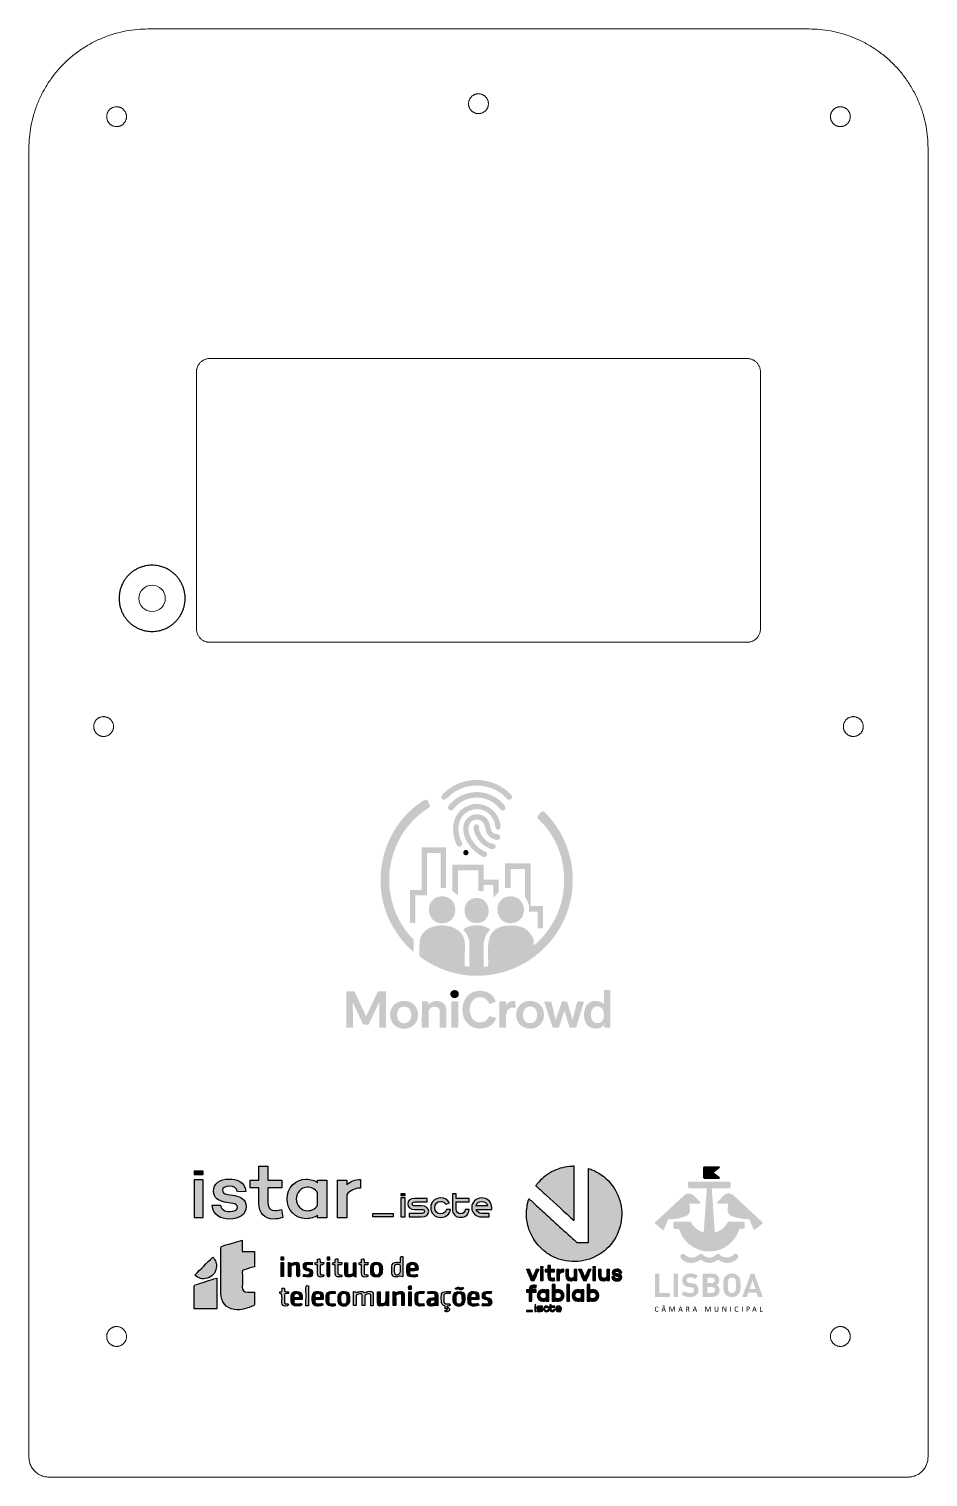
# Model space of a CAD drawing. Header units: millimetres. Extents: x 1841 to 1977, y -2528 to -2309.
import ezdxf

# ---------------------------------------------------------------- set-up
doc = ezdxf.new("R2010")
doc.units = ezdxf.units.MM
doc.layers.add('Default', color=7, linetype='Continuous')
doc.layers.add('LASER$engrave', color=7, linetype='Continuous')
doc.layers.add('LASER$cut', color=1, linetype='Continuous', lineweight=0, true_color=0xff0000)

# ---------------------------------------------------------------- blocks, each defined once
blk = doc.blocks.new('Block 01')
at = {"layer": 'LASER$engrave', "extrusion": (0, 0, -1)}
for points in [[(0.86, 105.41), (0.68, 105.42), (0.5, 105.42), (0.32, 105.43), (0.14, 105.42), (-0.04, 105.42), (-0.22, 105.41), (-0.4, 105.39), (-0.58, 105.37), (-0.76, 105.35), (-0.93, 105.32), (-1.11, 105.29), (-1.28, 105.25), (-1.46, 105.21), (-1.63, 105.17), (-1.8, 105.12), (-1.97, 105.06), (-2.14, 105.01), (-2.31, 104.95), (-2.48, 104.88), (-2.64, 104.81), (-2.8, 104.73), (-2.96, 104.66), (-3.12, 104.57), (-3.28, 104.49), (-3.43, 104.4), (-3.58, 104.3), (-3.73, 104.2), (-3.88, 104.1), (-4.03, 103.99), (-4.17, 103.88), (-4.31, 103.77), (-4.44, 103.65), (-4.57, 103.53), (-4.76, 103.35), (-4.94, 103.16), (-4.97, 103.13), (-5, 103.1), (-5.01, 103.08), (-5.02, 103.08), (-5.02, 103.07), (-5.02, 103.07), (-5.03, 103.07), (-5.03, 103.06), (-5.03, 103.06), (-5.03, 103.06), (-5.03, 103.06), (-5.03, 103.06), (-5.03, 103.06), (-5.03, 103.06), (-5.03, 103.06), (-5.04, 103.04), (-5.04, 103.02), (-5.05, 103), (-5.05, 102.99), (-5.06, 102.98), (-5.06, 102.98), (-5.06, 102.97), (-5.06, 102.96), (-5.06, 102.95), (-5.07, 102.94), (-5.07, 102.93), (-5.07, 102.92), (-5.07, 102.91), (-5.07, 102.9), (-5.07, 102.9), (-5.07, 102.89), (-5.07, 102.88), (-5.07, 102.87), (-5.07, 102.86), (-5.07, 102.85), (-5.07, 102.84), (-5.07, 102.84), (-5.07, 102.83), (-5.07, 102.82), (-5.07, 102.81), (-5.07, 102.8), (-5.07, 102.79), (-5.07, 102.79), (-5.07, 102.78), (-5.06, 102.77), (-5.06, 102.76), (-5.06, 102.75), (-5.06, 102.75), (-5.06, 102.74), (-5.05, 102.73), (-5.05, 102.72), (-5.05, 102.72), (-5.05, 102.71), (-5.04, 102.7), (-5.04, 102.69), (-5.04, 102.69), (-5.04, 102.68), (-5.03, 102.67), (-5.03, 102.67), (-5.02, 102.66), (-5.02, 102.65), (-5.02, 102.65), (-5.01, 102.64), (-5.01, 102.63), (-5.01, 102.63), (-5, 102.62), (-5, 102.61), (-4.99, 102.61), (-4.99, 102.6), (-4.98, 102.59), (-4.98, 102.59), (-4.97, 102.58), (-4.97, 102.58), (-4.96, 102.57), (-4.96, 102.57), (-4.95, 102.56), (-4.95, 102.56), (-4.94, 102.55), (-4.93, 102.55), (-4.93, 102.54), (-4.92, 102.54), (-4.92, 102.53), (-4.91, 102.53), (-4.9, 102.52), (-4.9, 102.52), (-4.89, 102.51), (-4.89, 102.51), (-4.88, 102.5), (-4.87, 102.5), (-4.87, 102.5), (-4.86, 102.49), (-4.85, 102.49), (-4.85, 102.49), (-4.84, 102.48), (-4.83, 102.48), (-4.82, 102.48), (-4.82, 102.47), (-4.81, 102.47), (-4.8, 102.47), (-4.79, 102.46), (-4.79, 102.46), (-4.78, 102.46), (-4.77, 102.46), (-4.76, 102.46), (-4.76, 102.45), (-4.75, 102.45), (-4.74, 102.45), (-4.73, 102.45), (-4.72, 102.45), (-4.72, 102.45), (-4.71, 102.44), (-4.7, 102.44), (-4.69, 102.44), (-4.68, 102.44), (-4.67, 102.44), (-4.67, 102.44), (-4.66, 102.44), (-4.65, 102.44), (-4.64, 102.44), (-4.63, 102.44), (-4.62, 102.44), (-4.61, 102.44), (-4.61, 102.44), (-4.6, 102.44), (-4.59, 102.45), (-4.58, 102.45), (-4.57, 102.45), (-4.56, 102.45), (-4.55, 102.45), (-4.54, 102.45), (-4.53, 102.46), (-4.51, 102.46), (-4.49, 102.47), (-4.47, 102.48), (-4.45, 102.48), (-4.45, 102.48), (-4.45, 102.49), (-4.44, 102.49), (-4.44, 102.49), (-4.43, 102.49), (-4.42, 102.5), (-4.41, 102.5), (-4.4, 102.51), (-4.4, 102.52), (-4.39, 102.52), (-4.37, 102.54), (-4.35, 102.55), (-4.33, 102.57), (-4.31, 102.59), (-4.26, 102.63), (-4.22, 102.67), (-4.13, 102.77), (-3.95, 102.96), (-3.87, 103.04), (-3.83, 103.08), (-3.81, 103.1), (-3.8, 103.11), (-3.69, 103.19), (-3.59, 103.28), (-3.48, 103.36), (-3.37, 103.44), (-3.26, 103.51), (-3.15, 103.58), (-3.03, 103.65), (-2.92, 103.72), (-2.8, 103.79), (-2.69, 103.85), (-2.57, 103.91), (-2.45, 103.97), (-2.33, 104.02), (-2.21, 104.07), (-2.09, 104.12), (-1.96, 104.17), (-1.84, 104.21), (-1.72, 104.26), (-1.59, 104.3), (-1.47, 104.33), (-1.34, 104.37), (-1.21, 104.4), (-1.09, 104.43), (-0.96, 104.45), (-0.83, 104.48), (-0.7, 104.5), (-0.57, 104.52), (-0.44, 104.53), (-0.31, 104.55), (-0.18, 104.56), (-0.05, 104.56), (0.08, 104.57), (0.21, 104.57), (0.34, 104.57), (0.47, 104.57), (0.6, 104.57), (0.73, 104.56), (0.86, 104.55), (0.99, 104.53), (1.12, 104.52), (1.24, 104.5), (1.37, 104.48), (1.5, 104.46), (1.63, 104.43), (1.76, 104.4), (1.88, 104.37), (2.01, 104.33), (2.14, 104.3), (2.26, 104.26), (2.39, 104.21), (2.51, 104.17), (2.63, 104.12), (2.75, 104.07), (2.87, 104.02), (2.99, 103.96), (3.11, 103.9), (3.23, 103.84), (3.35, 103.78), (3.46, 103.71), (3.58, 103.64), (3.69, 103.57), (3.81, 103.49), (3.92, 103.42), (4.03, 103.34), (4.04, 103.32), (4.06, 103.31), (4.1, 103.28), (4.13, 103.25), (4.17, 103.21), (4.35, 103.03), (4.55, 102.84), (4.66, 102.75), (4.71, 102.71), (4.77, 102.67), (4.82, 102.63), (4.85, 102.61), (4.87, 102.59), (4.9, 102.57), (4.93, 102.55), (4.95, 102.54), (4.98, 102.52), (5.01, 102.51), (5.03, 102.5), (5.06, 102.49), (5.07, 102.48), (5.09, 102.47), (5.1, 102.47), (5.11, 102.47), (5.13, 102.46), (5.14, 102.46), (5.15, 102.45), (5.16, 102.45), (5.18, 102.45), (5.19, 102.45), (5.2, 102.44), (5.21, 102.44), (5.23, 102.44), (5.24, 102.44), (5.25, 102.44), (5.26, 102.44), (5.28, 102.44), (5.29, 102.44), (5.29, 102.44), (5.3, 102.44), (5.31, 102.44), (5.31, 102.44), (5.32, 102.44), (5.32, 102.45), (5.33, 102.45), (5.33, 102.45), (5.34, 102.45), (5.35, 102.45), (5.35, 102.45), (5.36, 102.45), (5.36, 102.46), (5.37, 102.46), (5.37, 102.46), (5.38, 102.46), (5.39, 102.46), (5.39, 102.47), (5.4, 102.47), (5.4, 102.47), (5.41, 102.48), (5.41, 102.48), (5.42, 102.48), (5.42, 102.48), (5.43, 102.49), (5.43, 102.49), (5.44, 102.49), (5.45, 102.5), (5.45, 102.5), (5.46, 102.51), (5.46, 102.51), (5.47, 102.51), (5.47, 102.52), (5.48, 102.52), (5.48, 102.53), (5.49, 102.53), (5.5, 102.54), (5.51, 102.55), (5.52, 102.56), (5.53, 102.57), (5.54, 102.59), (5.54, 102.6), (5.55, 102.61), (5.56, 102.62), (5.56, 102.63), (5.57, 102.64), (5.58, 102.65), (5.58, 102.66), (5.59, 102.67), (5.59, 102.68), (5.59, 102.69), (5.6, 102.7), (5.6, 102.71), (5.6, 102.72), (5.61, 102.73), (5.61, 102.74), (5.61, 102.75), (5.61, 102.76), (5.61, 102.77), (5.61, 102.78), (5.61, 102.79), (5.61, 102.8), (5.61, 102.81), (5.61, 102.83), (5.61, 102.84), (5.61, 102.85), (5.61, 102.86), (5.61, 102.87), (5.61, 102.88), (5.61, 102.89), (5.6, 102.9), (5.6, 102.91), (5.6, 102.92), (5.59, 102.93), (5.59, 102.94), (5.59, 102.95), (5.58, 102.97), (5.58, 102.98), (5.58, 102.99), (5.57, 103), (5.56, 103.02), (5.55, 103.04), (5.54, 103.06), (5.53, 103.09), (5.51, 103.11), (5.5, 103.13), (5.49, 103.15), (5.47, 103.17), (5.45, 103.19), (5.44, 103.21), (5.42, 103.24), (5.39, 103.28), (5.35, 103.32), (5.31, 103.36), (5.27, 103.4), (5.23, 103.44), (5.15, 103.52), (5.07, 103.59), (4.77, 103.83), (4.67, 103.91), (4.56, 103.99), (4.46, 104.07), (4.35, 104.15), (4.24, 104.23), (4.12, 104.3), (4.01, 104.37), (3.9, 104.44), (3.78, 104.51), (3.66, 104.58), (3.55, 104.64), (3.43, 104.7), (3.31, 104.76), (3.19, 104.81), (3.06, 104.87), (2.94, 104.92), (2.82, 104.97), (2.69, 105.01), (2.56, 105.06), (2.44, 105.1), (2.31, 105.14), (2.18, 105.18), (2.05, 105.21), (1.92, 105.24), (1.79, 105.27), (1.66, 105.3), (1.53, 105.32), (1.4, 105.35), (1.26, 105.36), (1.13, 105.38), (0.99, 105.39)], [(-3.97, 100.92), (-3.95, 100.91), (-3.94, 100.9), (-3.93, 100.89), (-3.92, 100.88), (-3.91, 100.87), (-3.9, 100.87), (-3.89, 100.86), (-3.88, 100.85), (-3.87, 100.85), (-3.86, 100.84), (-3.85, 100.84), (-3.84, 100.84), (-3.84, 100.83), (-3.83, 100.83), (-3.83, 100.83), (-3.82, 100.83), (-3.81, 100.83), (-3.81, 100.83), (-3.8, 100.82), (-3.8, 100.82), (-3.79, 100.82), (-3.79, 100.82), (-3.78, 100.82), (-3.78, 100.82), (-3.77, 100.82), (-3.76, 100.82), (-3.75, 100.81), (-3.74, 100.81), (-3.73, 100.81), (-3.71, 100.81), (-3.7, 100.81), (-3.69, 100.81), (-3.68, 100.82), (-3.67, 100.82), (-3.66, 100.82), (-3.65, 100.82), (-3.63, 100.82), (-3.62, 100.83), (-3.61, 100.83), (-3.6, 100.83), (-3.59, 100.84), (-3.58, 100.84), (-3.57, 100.85), (-3.55, 100.85), (-3.54, 100.85), (-3.53, 100.86), (-3.52, 100.87), (-3.51, 100.87), (-3.5, 100.88), (-3.47, 100.89), (-3.45, 100.9), (-3.43, 100.92), (-3.41, 100.93), (-3.38, 100.95), (-3.36, 100.97), (-3.34, 100.98), (-3.31, 101), (-3.29, 101.02), (-3.25, 101.06), (-3.2, 101.1), (-3.16, 101.15), (-3.07, 101.24), (-2.9, 101.42), (-2.75, 101.59), (-2.71, 101.63), (-2.68, 101.66), (-2.65, 101.7), (-2.63, 101.71), (-2.62, 101.72), (-2.54, 101.79), (-2.46, 101.85), (-2.38, 101.91), (-2.3, 101.97), (-2.21, 102.02), (-2.13, 102.08), (-2.05, 102.13), (-1.96, 102.18), (-1.87, 102.23), (-1.79, 102.27), (-1.7, 102.32), (-1.61, 102.36), (-1.52, 102.4), (-1.43, 102.43), (-1.34, 102.47), (-1.25, 102.5), (-1.16, 102.53), (-1.07, 102.56), (-0.97, 102.59), (-0.88, 102.62), (-0.79, 102.64), (-0.69, 102.66), (-0.6, 102.68), (-0.51, 102.7), (-0.41, 102.71), (-0.32, 102.72), (-0.22, 102.74), (-0.13, 102.74), (-0.03, 102.75), (0.07, 102.76), (0.16, 102.76), (0.26, 102.76), (0.35, 102.76), (0.45, 102.76), (0.54, 102.75), (0.64, 102.74), (0.73, 102.73), (0.83, 102.72), (0.93, 102.71), (1.02, 102.7), (1.11, 102.68), (1.21, 102.66), (1.3, 102.64), (1.4, 102.61), (1.49, 102.59), (1.58, 102.56), (1.67, 102.53), (1.76, 102.5), (1.86, 102.47), (1.95, 102.43), (2.04, 102.39), (2.13, 102.35), (2.21, 102.31), (2.3, 102.27), (2.39, 102.22), (2.47, 102.18), (2.56, 102.13), (2.64, 102.07), (2.73, 102.02), (2.81, 101.97), (2.89, 101.91), (2.97, 101.85), (3.05, 101.79), (3.13, 101.72), (3.14, 101.71), (3.16, 101.7), (3.18, 101.68), (3.21, 101.65), (3.23, 101.63), (3.29, 101.57), (3.35, 101.5), (3.63, 101.2), (3.7, 101.13), (3.76, 101.06), (3.83, 101), (3.86, 100.97), (3.9, 100.94), (3.93, 100.91), (3.94, 100.9), (3.96, 100.89), (3.97, 100.88), (3.99, 100.87), (4, 100.86), (4.02, 100.85), (4.03, 100.84), (4.04, 100.84), (4.04, 100.84), (4.05, 100.83), (4.06, 100.83), (4.06, 100.83), (4.07, 100.82), (4.08, 100.82), (4.08, 100.82), (4.09, 100.82), (4.1, 100.82), (4.1, 100.81), (4.11, 100.81), (4.11, 100.81), (4.11, 100.81), (4.12, 100.81), (4.12, 100.81), (4.13, 100.81), (4.14, 100.81), (4.16, 100.81), (4.17, 100.81), (4.18, 100.81), (4.19, 100.81), (4.2, 100.81), (4.22, 100.81), (4.23, 100.81), (4.24, 100.81), (4.25, 100.82), (4.26, 100.82), (4.27, 100.82), (4.28, 100.83), (4.3, 100.83), (4.31, 100.84), (4.32, 100.84), (4.33, 100.84), (4.34, 100.85), (4.35, 100.86), (4.36, 100.86), (4.37, 100.87), (4.38, 100.87), (4.39, 100.88), (4.4, 100.89), (4.41, 100.89), (4.42, 100.9), (4.43, 100.91), (4.44, 100.92), (4.44, 100.93), (4.45, 100.93), (4.46, 100.94), (4.47, 100.95), (4.48, 100.96), (4.49, 100.97), (4.49, 100.98), (4.5, 100.99), (4.51, 101), (4.51, 101.01), (4.52, 101.02), (4.53, 101.03), (4.53, 101.04), (4.54, 101.05), (4.55, 101.06), (4.55, 101.07), (4.56, 101.08), (4.56, 101.09), (4.57, 101.1), (4.57, 101.11), (4.57, 101.13), (4.58, 101.14), (4.58, 101.15), (4.59, 101.16), (4.59, 101.17), (4.59, 101.18), (4.59, 101.19), (4.6, 101.21), (4.6, 101.22), (4.6, 101.23), (4.6, 101.24), (4.6, 101.25), (4.6, 101.26), (4.6, 101.28), (4.6, 101.29), (4.6, 101.29), (4.6, 101.3), (4.6, 101.31), (4.6, 101.31), (4.6, 101.32), (4.6, 101.32), (4.6, 101.33), (4.59, 101.34), (4.59, 101.35), (4.59, 101.36), (4.58, 101.37), (4.58, 101.39), (4.58, 101.4), (4.57, 101.41), (4.57, 101.43), (4.56, 101.44), (4.55, 101.45), (4.55, 101.47), (4.54, 101.48), (4.53, 101.49), (4.52, 101.52), (4.5, 101.54), (4.48, 101.57), (4.46, 101.6), (4.44, 101.62), (4.42, 101.65), (4.4, 101.68), (4.38, 101.7), (4.34, 101.76), (4.29, 101.81), (4.24, 101.85), (4.2, 101.9), (4.03, 102.06), (3.94, 102.15), (3.84, 102.24), (3.74, 102.32), (3.64, 102.4), (3.53, 102.48), (3.43, 102.56), (3.32, 102.63), (3.22, 102.7), (3.11, 102.77), (3, 102.84), (2.89, 102.9), (2.78, 102.96), (2.66, 103.02), (2.55, 103.07), (2.44, 103.12), (2.32, 103.17), (2.21, 103.22), (2.09, 103.26), (1.97, 103.3), (1.85, 103.34), (1.74, 103.38), (1.62, 103.41), (1.5, 103.44), (1.38, 103.47), (1.26, 103.49), (1.13, 103.51), (1.01, 103.53), (0.89, 103.55), (0.77, 103.56), (0.65, 103.57), (0.52, 103.58), (0.4, 103.59), (0.28, 103.59), (0.16, 103.59), (0.03, 103.58), (-0.09, 103.58), (-0.21, 103.57), (-0.33, 103.56), (-0.45, 103.54), (-0.58, 103.52), (-0.7, 103.5), (-0.82, 103.48), (-0.94, 103.45), (-1.06, 103.43), (-1.18, 103.39), (-1.3, 103.36), (-1.42, 103.32), (-1.53, 103.28), (-1.65, 103.24), (-1.77, 103.19), (-1.88, 103.14), (-2, 103.09), (-2.11, 103.04), (-2.22, 102.98), (-2.33, 102.92), (-2.44, 102.85), (-2.55, 102.79), (-2.66, 102.72), (-2.77, 102.65), (-2.88, 102.57), (-2.98, 102.49), (-3.08, 102.41), (-3.19, 102.33), (-3.29, 102.24), (-3.41, 102.13), (-3.49, 102.06), (-3.57, 101.98), (-3.65, 101.9), (-3.7, 101.86), (-3.74, 101.81), (-3.78, 101.77), (-3.82, 101.72), (-3.85, 101.68), (-3.89, 101.63), (-3.92, 101.58), (-3.94, 101.56), (-3.96, 101.53), (-3.97, 101.51), (-3.99, 101.49), (-4, 101.46), (-4.01, 101.44), (-4.02, 101.42), (-4.03, 101.39), (-4.04, 101.37), (-4.05, 101.36), (-4.05, 101.34), (-4.06, 101.33), (-4.06, 101.32), (-4.06, 101.31), (-4.07, 101.3), (-4.07, 101.29), (-4.07, 101.27), (-4.08, 101.26), (-4.08, 101.25), (-4.08, 101.24), (-4.08, 101.23), (-4.08, 101.22), (-4.08, 101.21), (-4.08, 101.19), (-4.08, 101.18), (-4.08, 101.17), (-4.08, 101.16), (-4.08, 101.15), (-4.08, 101.14), (-4.08, 101.13), (-4.08, 101.12), (-4.08, 101.11), (-4.07, 101.1), (-4.07, 101.08), (-4.07, 101.07), (-4.07, 101.06), (-4.06, 101.05), (-4.06, 101.04), (-4.05, 101.03), (-4.05, 101.02), (-4.04, 101.01), (-4.04, 101), (-4.03, 100.99), (-4.02, 100.98), (-4.02, 100.97), (-4.01, 100.96), (-4, 100.95), (-3.99, 100.94), (-3.98, 100.93), (-3.97, 100.93)], [(9.78, 79.49), (9.78, 79.49), (9.78, 79.49), (9.78, 79.49), (9.78, 79.49), (9.78, 79.49), (9.79, 79.49), (9.79, 79.49), (9.79, 79.49), (9.79, 79.49), (9.79, 79.49), (9.79, 79.49), (9.79, 79.49), (9.79, 79.49), (9.79, 79.49), (9.79, 79.49), (9.79, 79.49), (9.79, 79.49), (9.79, 79.49), (9.79, 79.49), (9.8, 79.49), (9.8, 79.49), (9.8, 79.49), (9.8, 79.49), (9.8, 79.49), (9.8, 79.49), (9.8, 79.49), (9.8, 79.49), (9.8, 79.49), (9.8, 79.49), (9.8, 79.49), (9.81, 79.49), (9.81, 79.49), (9.81, 79.49), (9.81, 79.49), (9.82, 79.49), (9.82, 79.49), (9.82, 79.49), (9.82, 79.49), (9.82, 79.49), (9.83, 79.49), (9.83, 79.49), (9.84, 79.5), (9.85, 79.5), (9.85, 79.5), (9.86, 79.5), (9.87, 79.51), (9.88, 79.52), (9.89, 79.53), (9.91, 79.53), (9.92, 79.54), (9.95, 79.56), (9.98, 79.58), (10, 79.6), (10.05, 79.64), (10.12, 79.7), (10.25, 79.81), (10.38, 79.92), (10.51, 80.04), (10.63, 80.17), (10.76, 80.3), (10.89, 80.44), (11.15, 80.72), (11.4, 81.01), (11.65, 81.32), (11.89, 81.64), (12.13, 81.96), (12.35, 82.29), (12.57, 82.63), (12.78, 82.96), (12.98, 83.3), (13.17, 83.63), (13.34, 83.96), (13.5, 84.28), (13.64, 84.59), (13.76, 84.87), (13.88, 85.16), (13.98, 85.45), (14.08, 85.73), (14.18, 86.02), (14.26, 86.31), (14.34, 86.61), (14.42, 86.9), (14.49, 87.2), (14.55, 87.49), (14.6, 87.79), (14.65, 88.09), (14.69, 88.39), (14.73, 88.69), (14.76, 88.99), (14.78, 89.29), (14.8, 89.59), (14.81, 89.89), (14.81, 90.19), (14.81, 90.49), (14.8, 90.79), (14.79, 91.09), (14.77, 91.39), (14.74, 91.69), (14.71, 91.98), (14.67, 92.28), (14.62, 92.58), (14.57, 92.87), (14.52, 93.17), (14.45, 93.46), (14.39, 93.75), (14.31, 94.04), (14.23, 94.33), (14.15, 94.62), (14.06, 94.9), (13.96, 95.19), (13.86, 95.47), (13.75, 95.75), (13.63, 96.02), (13.51, 96.3), (13.39, 96.57), (13.26, 96.84), (13.12, 97.1), (12.98, 97.37), (12.83, 97.63), (12.68, 97.88), (12.52, 98.14), (12.35, 98.39), (12.18, 98.64), (12.01, 98.88), (11.83, 99.12), (11.64, 99.35), (11.45, 99.59), (11.25, 99.81), (11.05, 100.04), (10.85, 100.26), (10.63, 100.47), (10.42, 100.68), (10.19, 100.89), (9.97, 101.09), (9.73, 101.29), (9.5, 101.48), (9.25, 101.67), (9.01, 101.85), (8.74, 102.04), (8.65, 102.11), (8.56, 102.17), (8.46, 102.23), (8.42, 102.26), (8.37, 102.29), (8.32, 102.31), (8.27, 102.34), (8.22, 102.36), (8.2, 102.37), (8.18, 102.38), (8.15, 102.39), (8.13, 102.4), (8.11, 102.41), (8.09, 102.41), (8.06, 102.42), (8.04, 102.43), (8.02, 102.43), (8.01, 102.43), (8, 102.44), (7.99, 102.44), (7.98, 102.44), (7.97, 102.44), (7.96, 102.44), (7.95, 102.44), (7.94, 102.44), (7.93, 102.44), (7.92, 102.44), (7.91, 102.44), (7.9, 102.44), (7.89, 102.44), (7.88, 102.44), (7.87, 102.44), (7.86, 102.44), (7.86, 102.44), (7.85, 102.44), (7.85, 102.43), (7.84, 102.43), (7.84, 102.43), (7.83, 102.43), (7.83, 102.43), (7.83, 102.43), (7.82, 102.43), (7.82, 102.43), (7.81, 102.42), (7.81, 102.42), (7.81, 102.42), (7.8, 102.42), (7.8, 102.42), (7.8, 102.41), (7.79, 102.41), (7.79, 102.41), (7.78, 102.41), (7.78, 102.41), (7.78, 102.4), (7.77, 102.4), (7.77, 102.4), (7.77, 102.4), (7.76, 102.39), (7.76, 102.39), (7.76, 102.39), (7.75, 102.38), (7.75, 102.38), (7.75, 102.38), (7.75, 102.37), (7.74, 102.37), (7.74, 102.37), (7.74, 102.36), (7.73, 102.36), (7.73, 102.36), (7.73, 102.36), (7.73, 102.35), (7.72, 102.35), (7.72, 102.34), (7.71, 102.32), (7.7, 102.31), (7.68, 102.26), (7.65, 102.21), (7.52, 101.94), (7.45, 101.8), (7.4, 101.68), (7.37, 101.62), (7.36, 101.58), (7.35, 101.56), (7.34, 101.54), (7.34, 101.54), (7.34, 101.53), (7.34, 101.53), (7.34, 101.53), (7.34, 101.52), (7.34, 101.52), (7.34, 101.52), (7.34, 101.5), (7.34, 101.49), (7.33, 101.49), (7.33, 101.48), (7.33, 101.47), (7.33, 101.46), (7.33, 101.46), (7.33, 101.45), (7.33, 101.45), (7.34, 101.44), (7.34, 101.44), (7.34, 101.44), (7.34, 101.43), (7.34, 101.43), (7.34, 101.43), (7.34, 101.42), (7.34, 101.42), (7.34, 101.42), (7.34, 101.42), (7.34, 101.41), (7.34, 101.41), (7.34, 101.41), (7.34, 101.41), (7.35, 101.4), (7.35, 101.39), (7.35, 101.39), (7.35, 101.38), (7.36, 101.38), (7.36, 101.37), (7.36, 101.37), (7.37, 101.36), (7.38, 101.34), (7.4, 101.32), (8.17, 100.76), (8.56, 100.48), (8.75, 100.33), (8.93, 100.18), (9.18, 99.97), (9.42, 99.75), (9.66, 99.52), (9.89, 99.29), (10.11, 99.06), (10.32, 98.82), (10.53, 98.58), (10.73, 98.33), (10.92, 98.08), (11.11, 97.83), (11.29, 97.57), (11.46, 97.3), (11.63, 97.04), (11.79, 96.77), (11.94, 96.5), (12.08, 96.22), (12.22, 95.94), (12.35, 95.66), (12.48, 95.38), (12.59, 95.09), (12.7, 94.8), (12.8, 94.51), (12.9, 94.22), (12.99, 93.92), (13.07, 93.63), (13.14, 93.33), (13.21, 93.03), (13.27, 92.73), (13.32, 92.42), (13.37, 92.12), (13.41, 91.82), (13.44, 91.51), (13.46, 91.2), (13.48, 90.9), (13.49, 90.59), (13.49, 90.28), (13.49, 89.98), (13.48, 89.67), (13.46, 89.36), (13.43, 89.05), (13.4, 88.75), (13.36, 88.44), (13.31, 88.14), (13.25, 87.83), (13.19, 87.53), (13.12, 87.22), (13.04, 86.92), (12.96, 86.62), (12.87, 86.33), (12.77, 86.03), (12.66, 85.74), (12.55, 85.44), (12.43, 85.15), (12.3, 84.86), (12.16, 84.58), (12.02, 84.29), (11.87, 84.01), (11.71, 83.74), (11.54, 83.46), (11.37, 83.19), (11.19, 82.92), (11, 82.66), (10.81, 82.4), (10.6, 82.14), (10.59, 82.12), (10.57, 82.1), (10.53, 82.05), (10.41, 81.93), (10.14, 81.64), (10, 81.49), (9.94, 81.41), (9.89, 81.35), (9.87, 81.32), (9.85, 81.29), (9.83, 81.26), (9.82, 81.25), (9.81, 81.24), (9.81, 81.22), (9.8, 81.21), (9.8, 81.21), (9.79, 81.2), (9.79, 81.2), (9.79, 81.19), (9.79, 81.19), (9.79, 81.18), (9.79, 81.18), (9.79, 81.18), (9.78, 81.18), (9.78, 81.18), (9.78, 81.17), (9.78, 81.17), (9.78, 81.17), (9.78, 81.17), (9.78, 81.17), (9.78, 81.16), (9.78, 81.16), (9.78, 81.16)], [(2.56, 95.48), (2.56, 95.47), (2.57, 95.47), (2.57, 95.47), (2.57, 95.46), (2.58, 95.46), (2.58, 95.45), (2.59, 95.45), (2.59, 95.45), (2.6, 95.44), (2.61, 95.43), (2.62, 95.43), (2.63, 95.42), (2.63, 95.42), (2.64, 95.41), (2.65, 95.41), (2.66, 95.4), (2.67, 95.4), (2.68, 95.39), (2.7, 95.39), (2.71, 95.39), (2.72, 95.38), (2.73, 95.38), (2.74, 95.38), (2.75, 95.37), (2.76, 95.37), (2.77, 95.37), (2.78, 95.37), (2.8, 95.36), (2.81, 95.36), (2.82, 95.36), (2.83, 95.36), (2.84, 95.36), (2.86, 95.36), (2.87, 95.36), (2.88, 95.36), (2.89, 95.36), (2.9, 95.36), (2.91, 95.36), (2.93, 95.36), (2.94, 95.36), (2.95, 95.37), (2.96, 95.37), (2.97, 95.37), (2.99, 95.37), (3, 95.37), (3.01, 95.38), (3.02, 95.38), (3.03, 95.38), (3.04, 95.39), (3.05, 95.39), (3.06, 95.39), (3.07, 95.4), (3.08, 95.4), (3.09, 95.41), (3.1, 95.41), (3.11, 95.42), (3.12, 95.42), (3.13, 95.43), (3.14, 95.43), (3.15, 95.44), (3.16, 95.45), (3.17, 95.45), (3.18, 95.46), (3.18, 95.47), (3.19, 95.47), (3.19, 95.47), (3.2, 95.48), (3.2, 95.48), (3.2, 95.49), (3.21, 95.49), (3.21, 95.49), (3.21, 95.5), (3.22, 95.5), (3.22, 95.51), (3.23, 95.52), (3.23, 95.53), (3.24, 95.54), (3.25, 95.55), (3.26, 95.57), (3.27, 95.59), (3.28, 95.62), (3.31, 95.67), (3.34, 95.74), (3.37, 95.8), (3.42, 95.94), (3.48, 96.09), (3.53, 96.22), (3.57, 96.34), (3.59, 96.44), (3.64, 96.61), (3.68, 96.78), (3.72, 96.95), (3.75, 97.12), (3.78, 97.29), (3.8, 97.47), (3.82, 97.64), (3.83, 97.81), (3.83, 97.99), (3.83, 98.16), (3.82, 98.24), (3.82, 98.33), (3.81, 98.41), (3.81, 98.5), (3.8, 98.58), (3.79, 98.67), (3.77, 98.75), (3.76, 98.84), (3.74, 98.92), (3.73, 99), (3.71, 99.08), (3.69, 99.16), (3.66, 99.25), (3.64, 99.33), (3.61, 99.41), (3.59, 99.48), (3.56, 99.56), (3.53, 99.64), (3.5, 99.72), (3.46, 99.79), (3.43, 99.87), (3.39, 99.94), (3.35, 100.01), (3.31, 100.09), (3.26, 100.16), (3.22, 100.23), (3.17, 100.3), (3.12, 100.37), (3.07, 100.43), (3.02, 100.5), (2.97, 100.56), (2.91, 100.63), (2.85, 100.69), (2.79, 100.75), (2.73, 100.81), (2.67, 100.87), (2.6, 100.93), (2.53, 100.98), (2.46, 101.04), (2.39, 101.09), (2.32, 101.14), (2.24, 101.19), (2.16, 101.24), (2.08, 101.29), (1.99, 101.34), (1.9, 101.38), (1.81, 101.43), (1.72, 101.47), (1.63, 101.51), (1.54, 101.54), (1.45, 101.58), (1.36, 101.61), (1.27, 101.64), (1.17, 101.66), (1.08, 101.69), (0.99, 101.71), (0.89, 101.73), (0.8, 101.74), (0.71, 101.76), (0.61, 101.77), (0.52, 101.78), (0.43, 101.78), (0.34, 101.79), (0.24, 101.79), (0.15, 101.79), (0.06, 101.78), (-0.03, 101.78), (-0.13, 101.77), (-0.22, 101.76), (-0.31, 101.75), (-0.4, 101.73), (-0.49, 101.71), (-0.58, 101.69), (-0.67, 101.67), (-0.75, 101.65), (-0.84, 101.62), (-0.93, 101.59), (-1.01, 101.56), (-1.1, 101.53), (-1.18, 101.49), (-1.27, 101.45), (-1.35, 101.41), (-1.43, 101.37), (-1.51, 101.33), (-1.59, 101.28), (-1.67, 101.23), (-1.74, 101.18), (-1.82, 101.13), (-1.89, 101.08), (-1.97, 101.02), (-2.04, 100.96), (-2.11, 100.9), (-2.18, 100.84), (-2.24, 100.77), (-2.31, 100.7), (-2.38, 100.63), (-2.44, 100.56), (-2.5, 100.49), (-2.56, 100.42), (-2.62, 100.34), (-2.67, 100.26), (-2.73, 100.18), (-2.78, 100.1), (-2.83, 100.01), (-2.88, 99.92), (-2.92, 99.84), (-2.97, 99.75), (-3.01, 99.65), (-3.05, 99.57), (-3.09, 99.47), (-3.13, 99.35), (-3.18, 99.22), (-3.22, 99.08), (-3.24, 99), (-3.26, 98.93), (-3.28, 98.85), (-3.29, 98.78), (-3.31, 98.7), (-3.32, 98.62), (-3.33, 98.59), (-3.33, 98.55), (-3.33, 98.51), (-3.34, 98.48), (-3.34, 98.44), (-3.34, 98.41), (-3.34, 98.38), (-3.34, 98.34), (-3.34, 98.31), (-3.33, 98.29), (-3.33, 98.28), (-3.33, 98.26), (-3.33, 98.25), (-3.33, 98.23), (-3.32, 98.22), (-3.32, 98.2), (-3.32, 98.19), (-3.31, 98.18), (-3.31, 98.16), (-3.31, 98.15), (-3.3, 98.14), (-3.3, 98.12), (-3.29, 98.11), (-3.29, 98.1), (-3.28, 98.09), (-3.28, 98.08), (-3.27, 98.08), (-3.27, 98.07), (-3.27, 98.07), (-3.26, 98.06), (-3.26, 98.05), (-3.26, 98.05), (-3.25, 98.04), (-3.25, 98.04), (-3.25, 98.03), (-3.24, 98.03), (-3.24, 98.02), (-3.23, 98.02), (-3.23, 98.02), (-3.23, 98.01), (-3.22, 98.01), (-3.22, 98), (-3.21, 98), (-3.21, 97.99), (-3.2, 97.99), (-3.2, 97.99), (-3.19, 97.98), (-3.19, 97.98), (-3.18, 97.98), (-3.18, 97.97), (-3.17, 97.97), (-3.17, 97.97), (-3.16, 97.96), (-3.16, 97.96), (-3.15, 97.96), (-3.14, 97.95), (-3.14, 97.95), (-3.13, 97.95), (-3.13, 97.95), (-3.12, 97.94), (-3.11, 97.94), (-3.11, 97.94), (-3.1, 97.94), (-3.09, 97.94), (-3.09, 97.93), (-3.08, 97.93), (-3.07, 97.93), (-3.07, 97.93), (-3.06, 97.93), (-3.05, 97.93), (-3.05, 97.93), (-3.04, 97.92), (-3.03, 97.92), (-3.02, 97.92), (-3.01, 97.92), (-3, 97.92), (-2.98, 97.92), (-2.97, 97.92), (-2.95, 97.92), (-2.93, 97.93), (-2.92, 97.93), (-2.91, 97.93), (-2.9, 97.93), (-2.89, 97.93), (-2.88, 97.93), (-2.87, 97.94), (-2.86, 97.94), (-2.85, 97.94), (-2.84, 97.94), (-2.83, 97.95), (-2.82, 97.95), (-2.82, 97.96), (-2.81, 97.96), (-2.8, 97.96), (-2.79, 97.97), (-2.78, 97.97), (-2.77, 97.98), (-2.77, 97.98), (-2.76, 97.99), (-2.75, 97.99), (-2.74, 98), (-2.74, 98.01), (-2.73, 98.01), (-2.72, 98.02), (-2.72, 98.02), (-2.71, 98.03), (-2.7, 98.04), (-2.7, 98.05), (-2.69, 98.05), (-2.69, 98.06), (-2.68, 98.07), (-2.67, 98.08), (-2.67, 98.08), (-2.66, 98.09), (-2.66, 98.1), (-2.65, 98.11), (-2.64, 98.12), (-2.63, 98.14), (-2.62, 98.16), (-2.61, 98.18), (-2.6, 98.2), (-2.59, 98.22), (-2.59, 98.24), (-2.58, 98.26), (-2.57, 98.28), (-2.56, 98.3), (-2.55, 98.34), (-2.54, 98.39), (-2.53, 98.43), (-2.52, 98.48), (-2.5, 98.57), (-2.46, 98.76), (-2.45, 98.85), (-2.43, 98.93), (-2.42, 98.97), (-2.41, 99.01), (-2.4, 99.05), (-2.39, 99.07), (-2.39, 99.08), (-2.36, 99.17), (-2.32, 99.25), (-2.29, 99.34), (-2.25, 99.42), (-2.21, 99.5), (-2.17, 99.58), (-2.12, 99.65), (-2.08, 99.73), (-2.03, 99.8), (-1.98, 99.87), (-1.93, 99.94), (-1.87, 100.01), (-1.82, 100.07), (-1.76, 100.13), (-1.7, 100.19), (-1.64, 100.25), (-1.58, 100.31), (-1.52, 100.36), (-1.46, 100.41), (-1.39, 100.46), (-1.32, 100.51), (-1.26, 100.56), (-1.19, 100.6), (-1.12, 100.64), (-1.05, 100.68), (-0.98, 100.72), (-0.9, 100.76), (-0.83, 100.79), (-0.75, 100.82), (-0.68, 100.85), (-0.6, 100.87), (-0.53, 100.9), (-0.45, 100.92), (-0.37, 100.94), (-0.29, 100.95), (-0.21, 100.97), (-0.13, 100.98), (-0.05, 100.99), (0.03, 101), (0.11, 101), (0.19, 101.01), (0.27, 101.01), (0.36, 101), (0.44, 101), (0.52, 100.99), (0.6, 100.98), (0.68, 100.97), (0.76, 100.95), (0.85, 100.94), (0.93, 100.92), (1.01, 100.89), (1.09, 100.87), (1.17, 100.84), (1.25, 100.81), (1.33, 100.78), (1.41, 100.74), (1.49, 100.7), (1.57, 100.66), (1.65, 100.62), (1.72, 100.57), (1.8, 100.52), (1.88, 100.47), (1.95, 100.42), (2.02, 100.36), (2.08, 100.32), (2.12, 100.28), (2.17, 100.23), (2.22, 100.19), (2.26, 100.14), (2.31, 100.09), (2.35, 100.05), (2.39, 100), (2.43, 99.95), (2.47, 99.9), (2.5, 99.85), (2.54, 99.8), (2.57, 99.74), (2.61, 99.69), (2.64, 99.63), (2.67, 99.58), (2.7, 99.52), (2.72, 99.47), (2.75, 99.41), (2.78, 99.35), (2.8, 99.3), (2.82, 99.24), (2.84, 99.18), (2.86, 99.12), (2.88, 99.06), (2.9, 99), (2.92, 98.94), (2.93, 98.88), (2.95, 98.82), (2.96, 98.75), (2.97, 98.69), (2.98, 98.63), (2.99, 98.57), (3, 98.5), (3.01, 98.38), (3.02, 98.25), (3.03, 98.12), (3.03, 97.99), (3.03, 97.86), (3.02, 97.73), (3.01, 97.61), (3, 97.48), (2.98, 97.35), (2.96, 97.23), (2.93, 97.1), (2.9, 96.98), (2.87, 96.85), (2.84, 96.73), (2.8, 96.61), (2.8, 96.6), (2.79, 96.58), (2.78, 96.55), (2.76, 96.51), (2.75, 96.48), (2.71, 96.41), (2.68, 96.33), (2.6, 96.18), (2.56, 96.1), (2.55, 96.07), (2.53, 96.03), (2.52, 95.99), (2.5, 95.95), (2.5, 95.93), (2.49, 95.92), (2.49, 95.9), (2.48, 95.88), (2.48, 95.86), (2.47, 95.84), (2.47, 95.82), (2.47, 95.8), (2.47, 95.79), (2.46, 95.77), (2.46, 95.75), (2.46, 95.74), (2.46, 95.73), (2.46, 95.72), (2.46, 95.72), (2.46, 95.71), (2.46, 95.7), (2.46, 95.69), (2.47, 95.68), (2.47, 95.67), (2.47, 95.66), (2.47, 95.66), (2.47, 95.65), (2.47, 95.64), (2.47, 95.63), (2.48, 95.62), (2.48, 95.61), (2.48, 95.61), (2.48, 95.6), (2.49, 95.59), (2.49, 95.58), (2.49, 95.57), (2.5, 95.57), (2.5, 95.56), (2.51, 95.55), (2.51, 95.54), (2.51, 95.54), (2.52, 95.53), (2.52, 95.52), (2.53, 95.51), (2.53, 95.51), (2.54, 95.5), (2.55, 95.49), (2.55, 95.48)], [(1.36, 77.18), (1.36, 80.8), (1.36, 80.82), (1.36, 80.84), (1.36, 80.85), (1.36, 80.87), (1.37, 80.91), (1.37, 80.95), (1.38, 80.99), (1.39, 81.04), (1.4, 81.08), (1.41, 81.12), (1.43, 81.22), (1.46, 81.31), (1.49, 81.41), (1.53, 81.51), (1.56, 81.6), (1.6, 81.7), (1.64, 81.79), (1.68, 81.88), (1.72, 81.96), (1.76, 82.04), (1.8, 82.11), (1.83, 82.18), (1.84, 82.18), (1.84, 82.19), (1.85, 82.2), (1.87, 82.23), (1.93, 82.32), (2.09, 82.53), (2.17, 82.63), (2.21, 82.68), (2.24, 82.72), (2.25, 82.74), (2.26, 82.76), (2.27, 82.78), (2.27, 82.79), (2.28, 82.79), (2.28, 82.8), (2.28, 82.8), (2.28, 82.81), (2.28, 82.81), (2.28, 82.81), (2.28, 82.81), (2.29, 82.81), (2.29, 82.81), (2.29, 82.82), (2.29, 82.82), (2.29, 82.82), (2.29, 82.82), (2.29, 82.82), (2.29, 82.82), (2.29, 82.82), (2.29, 82.82), (2.29, 82.82), (2.29, 82.82), (2.29, 82.82), (2.29, 82.83), (2.29, 82.83), (2.29, 82.83), (2.29, 82.83), (2.29, 82.83), (2.29, 82.83), (2.23, 82.87), (2.17, 82.91), (2.12, 82.94), (2.06, 82.98), (2, 83.01), (1.94, 83.05), (1.88, 83.08), (1.82, 83.11), (1.76, 83.14), (1.7, 83.17), (1.64, 83.19), (1.58, 83.22), (1.51, 83.24), (1.45, 83.26), (1.39, 83.29), (1.32, 83.31), (1.26, 83.32), (1.19, 83.34), (1.13, 83.36), (1.06, 83.37), (1, 83.39), (0.93, 83.4), (0.87, 83.41), (0.8, 83.42), (0.73, 83.43), (0.67, 83.44), (0.6, 83.44), (0.53, 83.45), (0.46, 83.45), (0.4, 83.45), (0.33, 83.45), (0.26, 83.45), (0.2, 83.45), (0.13, 83.45), (0.06, 83.45), (-0.01, 83.44), (-0.07, 83.43), (-0.14, 83.43), (-0.21, 83.42), (-0.27, 83.41), (-0.34, 83.4), (-0.41, 83.39), (-0.47, 83.37), (-0.54, 83.36), (-0.6, 83.34), (-0.67, 83.33), (-0.73, 83.31), (-0.8, 83.29), (-0.86, 83.27), (-0.93, 83.25), (-0.99, 83.22), (-1.05, 83.2), (-1.12, 83.18), (-1.18, 83.15), (-1.24, 83.12), (-1.3, 83.09), (-1.36, 83.06), (-1.42, 83.03), (-1.48, 83), (-1.54, 82.97), (-1.6, 82.94), (-1.66, 82.9), (-1.71, 82.87), (-1.77, 82.83), (-1.64, 82.68), (-1.58, 82.6), (-1.52, 82.52), (-1.46, 82.44), (-1.4, 82.36), (-1.34, 82.27), (-1.29, 82.19), (-1.24, 82.1), (-1.19, 82.02), (-1.14, 81.93), (-1.1, 81.84), (-1.07, 81.79), (-1.05, 81.75), (-1.04, 81.7), (-1.02, 81.66), (-1, 81.61), (-0.98, 81.56), (-0.97, 81.51), (-0.95, 81.47), (-0.91, 81.31), (-0.86, 81.1), (-0.83, 80.99), (-0.81, 80.9), (-0.81, 80.85), (-0.8, 80.81), (-0.8, 80.79), (-0.8, 80.78), (-0.8, 80.76), (-0.79, 80.76), (-0.79, 80.75), (-0.79, 77.18), (-1.46, 77.18), (-1.47, 77.56), (-1.47, 77.93), (-1.46, 78.69), (-1.45, 79.44), (-1.45, 79.81), (-1.46, 80.19), (-1.47, 80.42), (-1.49, 80.64), (-1.5, 80.75), (-1.52, 80.86), (-1.53, 80.97), (-1.55, 81.07), (-1.57, 81.17), (-1.6, 81.28), (-1.62, 81.38), (-1.65, 81.48), (-1.68, 81.57), (-1.71, 81.67), (-1.73, 81.72), (-1.75, 81.76), (-1.77, 81.81), (-1.79, 81.86), (-1.81, 81.9), (-1.83, 81.95), (-1.86, 81.99), (-1.88, 82.04), (-1.9, 82.08), (-1.93, 82.12), (-1.96, 82.16), (-1.98, 82.21), (-2.01, 82.25), (-2.04, 82.29), (-2.07, 82.33), (-2.1, 82.37), (-2.14, 82.41), (-2.17, 82.45), (-2.2, 82.48), (-2.24, 82.52), (-2.28, 82.56), (-2.31, 82.6), (-2.35, 82.63), (-2.39, 82.67), (-2.43, 82.7), (-2.48, 82.74), (-2.52, 82.77), (-2.56, 82.8), (-2.61, 82.83), (-2.66, 82.87), (-2.71, 82.9), (-2.76, 82.93), (-2.81, 82.96), (-2.86, 82.99), (-2.91, 83.02), (-2.97, 83.04), (-3.02, 83.07), (-3.08, 83.09), (-3.13, 83.12), (-3.19, 83.14), (-3.25, 83.16), (-3.31, 83.18), (-3.37, 83.2), (-3.43, 83.22), (-3.5, 83.24), (-3.56, 83.26), (-3.7, 83.29), (-3.83, 83.32), (-3.97, 83.35), (-4.12, 83.37), (-4.26, 83.38), (-4.41, 83.4), (-4.56, 83.41), (-4.71, 83.41), (-4.86, 83.42), (-5.01, 83.41), (-5.17, 83.41), (-5.32, 83.4), (-5.47, 83.39), (-5.62, 83.37), (-5.77, 83.35), (-5.91, 83.32), (-6.06, 83.29), (-6.2, 83.26), (-6.34, 83.22), (-6.4, 83.2), (-6.47, 83.18), (-6.54, 83.16), (-6.6, 83.13), (-6.67, 83.11), (-6.73, 83.08), (-6.79, 83.06), (-6.85, 83.03), (-6.91, 83), (-6.97, 82.97), (-7.02, 82.94), (-7.08, 82.91), (-7.13, 82.87), (-7.18, 82.84), (-7.23, 82.81), (-7.28, 82.77), (-7.32, 82.74), (-7.36, 82.71), (-7.4, 82.67), (-7.44, 82.63), (-7.48, 82.59), (-7.53, 82.55), (-7.57, 82.5), (-7.62, 82.45), (-7.7, 82.35), (-7.79, 82.24), (-7.88, 82.13), (-7.92, 82.07), (-7.96, 82.02), (-8, 81.96), (-8.04, 81.9), (-8.08, 81.84), (-8.11, 81.78), (-8.15, 81.72), (-8.18, 81.66), (-8.21, 81.6), (-8.23, 81.54), (-8.26, 81.48), (-8.27, 81.45), (-8.28, 81.43), (-8.29, 81.4), (-8.3, 81.37), (-8.31, 81.34), (-8.31, 81.31), (-8.32, 81.29), (-8.33, 81.26), (-8.33, 81.23), (-8.34, 81.21), (-8.34, 81.18), (-8.34, 81.16), (-8.34, 81.15), (-8.34, 81.13), (-8.34, 81.12), (-8.34, 81.11), (-8.34, 80.36), (-8.55, 80.54), (-8.76, 80.72), (-8.96, 80.91), (-9.16, 81.1), (-9.36, 81.3), (-9.55, 81.5), (-9.73, 81.7), (-9.91, 81.91), (-10.09, 82.13), (-10.26, 82.34), (-10.43, 82.56), (-10.59, 82.79), (-10.75, 83.02), (-10.9, 83.25), (-11.05, 83.48), (-11.19, 83.72), (-11.33, 83.96), (-11.47, 84.2), (-11.59, 84.45), (-11.72, 84.7), (-11.83, 84.95), (-11.94, 85.21), (-12.05, 85.46), (-12.15, 85.72), (-12.24, 85.98), (-12.33, 86.24), (-12.42, 86.51), (-12.49, 86.77), (-12.57, 87.04), (-12.63, 87.31), (-12.69, 87.58), (-12.74, 87.85), (-12.8, 88.21), (-12.85, 88.56), (-12.89, 88.92), (-12.93, 89.28), (-12.95, 89.64), (-12.96, 89.99), (-12.96, 90.35), (-12.96, 90.71), (-12.94, 91.06), (-12.92, 91.42), (-12.88, 91.77), (-12.84, 92.13), (-12.79, 92.48), (-12.72, 92.82), (-12.65, 93.17), (-12.57, 93.52), (-12.48, 93.86), (-12.38, 94.2), (-12.27, 94.53), (-12.15, 94.87), (-12.03, 95.2), (-11.89, 95.52), (-11.74, 95.84), (-11.59, 96.16), (-11.42, 96.48), (-11.25, 96.79), (-11.07, 97.09), (-10.87, 97.39), (-10.67, 97.69), (-10.46, 97.98), (-10.24, 98.26), (-10.01, 98.54), (-10, 98.56), (-9.98, 98.58), (-9.92, 98.64), (-9.78, 98.79), (-9.41, 99.16), (-9.07, 99.52), (-9.01, 99.59), (-8.96, 99.64), (-8.94, 99.67), (-8.94, 99.68), (-8.93, 99.68), (-8.93, 99.69), (-8.92, 99.69), (-8.92, 99.7), (-8.92, 99.7), (-8.92, 99.7), (-8.92, 99.7), (-8.92, 99.7), (-8.92, 99.7), (-8.92, 99.7), (-8.92, 99.71), (-8.92, 99.71), (-8.91, 99.71), (-8.91, 99.71), (-8.91, 99.71), (-8.91, 99.72), (-8.91, 99.72), (-8.91, 99.72), (-8.91, 99.72), (-8.91, 99.73), (-8.91, 99.73), (-8.91, 99.73), (-8.91, 99.74), (-8.91, 99.74), (-8.91, 99.74), (-8.91, 99.74), (-8.91, 99.75), (-8.91, 99.75), (-8.91, 99.76), (-8.91, 99.77), (-8.91, 99.77), (-8.92, 99.78), (-8.92, 99.79), (-8.92, 99.8), (-8.92, 99.8), (-8.92, 99.81), (-8.93, 99.82), (-8.93, 99.83), (-8.93, 99.84), (-8.94, 99.86), (-8.95, 99.88), (-8.96, 99.89), (-8.97, 99.91), (-8.97, 99.93), (-8.98, 99.95), (-9.01, 99.99), (-9.03, 100.02), (-9.06, 100.06), (-9.08, 100.1), (-9.11, 100.14), (-9.14, 100.18), (-9.21, 100.26), (-9.27, 100.34), (-9.34, 100.42), (-9.41, 100.49), (-9.44, 100.52), (-9.47, 100.55), (-9.5, 100.58), (-9.53, 100.6), (-9.56, 100.62), (-9.57, 100.64), (-9.58, 100.64), (-9.6, 100.65), (-9.61, 100.66), (-9.62, 100.67), (-9.62, 100.67), (-9.63, 100.67), (-9.63, 100.68), (-9.64, 100.68), (-9.64, 100.68), (-9.65, 100.68), (-9.65, 100.69), (-9.65, 100.69), (-9.66, 100.69), (-9.66, 100.69), (-9.66, 100.69), (-9.66, 100.69), (-9.66, 100.69), (-9.67, 100.69), (-9.68, 100.69), (-9.68, 100.69), (-9.68, 100.7), (-9.69, 100.7), (-9.69, 100.7), (-9.7, 100.7), (-9.7, 100.7), (-9.71, 100.7), (-9.71, 100.7), (-9.71, 100.7), (-9.72, 100.7), (-9.72, 100.7), (-9.73, 100.7), (-9.74, 100.7), (-9.74, 100.7), (-9.75, 100.7), (-9.76, 100.7), (-9.77, 100.69), (-9.78, 100.69), (-9.79, 100.69), (-9.8, 100.69), (-9.8, 100.69), (-9.8, 100.69), (-9.8, 100.69), (-9.81, 100.69), (-9.81, 100.69), (-9.81, 100.68), (-9.82, 100.68), (-9.82, 100.68), (-9.83, 100.68), (-9.84, 100.67), (-9.84, 100.67), (-9.85, 100.67), (-9.85, 100.67), (-9.86, 100.66), (-9.87, 100.65), (-9.89, 100.64), (-9.9, 100.63), (-9.91, 100.62), (-9.95, 100.6), (-9.98, 100.57), (-10.01, 100.55), (-10.08, 100.48), (-10.16, 100.41), (-10.31, 100.25), (-10.46, 100.09), (-10.6, 99.93), (-10.81, 99.7), (-11.04, 99.41), (-11.27, 99.12), (-11.49, 98.83), (-11.7, 98.53), (-11.9, 98.23), (-12.1, 97.93), (-12.28, 97.62), (-12.46, 97.31), (-12.63, 97), (-12.79, 96.68), (-12.94, 96.36), (-13.09, 96.04), (-13.22, 95.71), (-13.35, 95.38), (-13.47, 95.05), (-13.58, 94.72), (-13.68, 94.39), (-13.77, 94.05), (-13.86, 93.71), (-13.94, 93.37), (-14, 93.03), (-14.07, 92.69), (-14.12, 92.35), (-14.16, 92), (-14.2, 91.66), (-14.23, 91.31), (-14.25, 90.97), (-14.26, 90.62), (-14.26, 90.28), (-14.26, 89.93), (-14.24, 89.59), (-14.22, 89.24), (-14.19, 88.9), (-14.16, 88.56), (-14.11, 88.21), (-14.06, 87.87), (-13.99, 87.53), (-13.92, 87.19), (-13.85, 86.86), (-13.76, 86.52), (-13.67, 86.19), (-13.57, 85.86), (-13.46, 85.53), (-13.34, 85.2), (-13.21, 84.88), (-13.08, 84.55), (-12.94, 84.24), (-12.79, 83.92), (-12.63, 83.61), (-12.46, 83.3), (-12.29, 82.99), (-12.11, 82.69), (-11.92, 82.39), (-11.72, 82.1), (-11.52, 81.81), (-11.3, 81.52), (-11.08, 81.24), (-10.85, 80.97), (-10.62, 80.7), (-10.37, 80.43), (-10.12, 80.17), (-9.86, 79.91), (-9.59, 79.66), (-9.32, 79.41), (-9.07, 79.21), (-8.82, 79), (-8.57, 78.81), (-8.32, 78.62), (-8.06, 78.43), (-7.8, 78.26), (-7.54, 78.08), (-7.27, 77.92), (-7, 77.76), (-6.73, 77.61), (-6.46, 77.46), (-6.18, 77.32), (-5.91, 77.18), (-5.63, 77.06), (-5.35, 76.93), (-5.06, 76.82), (-4.78, 76.71), (-4.49, 76.61), (-4.2, 76.51), (-3.91, 76.42), (-3.62, 76.34), (-3.33, 76.26), (-3.04, 76.19), (-2.74, 76.12), (-2.45, 76.06), (-2.15, 76.01), (-1.85, 75.96), (-1.56, 75.92), (-1.26, 75.89), (-0.96, 75.86), (-0.66, 75.84), (-0.36, 75.82), (-0.06, 75.81), (0.24, 75.81), (0.54, 75.81), (0.84, 75.82), (1.14, 75.84), (1.44, 75.86), (1.74, 75.89), (2.04, 75.93), (2.34, 75.97), (2.64, 76.02), (2.94, 76.07), (3.23, 76.13), (3.53, 76.2), (3.82, 76.28), (4.12, 76.36), (4.41, 76.44), (4.7, 76.53), (4.99, 76.63), (5.28, 76.74), (5.57, 76.85), (5.85, 76.97), (6.14, 77.09), (6.42, 77.23), (6.7, 77.36), (6.98, 77.51), (7.25, 77.66), (7.52, 77.82), (7.8, 77.98), (8.07, 78.15), (8.33, 78.32), (8.6, 78.51), (8.86, 78.7), (8.86, 78.7), (8.86, 78.7), (8.86, 78.7), (8.87, 78.7), (8.87, 78.71), (8.87, 78.71), (8.87, 78.71), (8.87, 78.71), (8.88, 78.71), (8.88, 78.72), (8.88, 78.72), (8.88, 78.72), (8.88, 78.72), (8.88, 78.72), (8.89, 78.73), (8.89, 78.73), (8.89, 78.73), (8.89, 78.73), (8.89, 78.74), (8.89, 78.74), (8.89, 78.74), (8.89, 78.74), (8.9, 78.74), (8.9, 78.75), (8.9, 78.75), (8.9, 78.75), (8.9, 78.75), (8.9, 78.76), (8.9, 78.76), (8.9, 78.77), (8.9, 78.77), (8.9, 78.77), (8.91, 78.78), (8.91, 78.78), (8.91, 78.79), (8.91, 78.8), (8.91, 78.85), (8.92, 78.9), (8.92, 78.96), (8.93, 79.09), (8.94, 79.23), (8.94, 79.39), (8.95, 79.75), (8.94, 80.13), (8.92, 80.5), (8.9, 80.85), (8.88, 81.01), (8.87, 81.15), (8.86, 81.22), (8.84, 81.28), (8.83, 81.33), (8.83, 81.36), (8.82, 81.38), (8.8, 81.45), (8.78, 81.51), (8.76, 81.58), (8.73, 81.64), (8.71, 81.71), (8.68, 81.77), (8.65, 81.83), (8.62, 81.89), (8.59, 81.94), (8.56, 82), (8.52, 82.06), (8.48, 82.11), (8.45, 82.17), (8.41, 82.22), (8.37, 82.27), (8.32, 82.32), (8.28, 82.37), (8.24, 82.42), (8.19, 82.46), (8.14, 82.51), (8.09, 82.56), (8.04, 82.6), (7.99, 82.64), (7.94, 82.68), (7.89, 82.72), (7.83, 82.76), (7.78, 82.8), (7.72, 82.84), (7.67, 82.87), (7.61, 82.91), (7.55, 82.94), (7.49, 82.97), (7.43, 83), (7.37, 83.03), (7.3, 83.06), (7.24, 83.09), (7.18, 83.12), (7.11, 83.14), (7.05, 83.17), (6.98, 83.19), (6.92, 83.21), (6.85, 83.24), (6.71, 83.28), (6.58, 83.31), (6.44, 83.34), (6.3, 83.37), (6.15, 83.39), (6.01, 83.41), (5.87, 83.42), (5.72, 83.43), (5.58, 83.43), (5.43, 83.43), (5.29, 83.42), (5.14, 83.41), (5, 83.4), (4.85, 83.38), (4.71, 83.36), (4.57, 83.33), (4.43, 83.3), (4.29, 83.27), (4.16, 83.23), (4.02, 83.18), (3.96, 83.16), (3.89, 83.13), (3.83, 83.11), (3.76, 83.08), (3.7, 83.05), (3.64, 83.02), (3.58, 82.99), (3.52, 82.96), (3.46, 82.93), (3.4, 82.89), (3.34, 82.86), (3.28, 82.82), (3.22, 82.78), (3.17, 82.75), (3.11, 82.71), (3.06, 82.67), (3.01, 82.62), (2.96, 82.58), (2.91, 82.54), (2.86, 82.49), (2.81, 82.45), (2.76, 82.4), (2.72, 82.35), (2.67, 82.3), (2.63, 82.25), (2.59, 82.2), (2.55, 82.15), (2.51, 82.1), (2.47, 82.04), (2.44, 81.99), (2.4, 81.93), (2.37, 81.87), (2.34, 81.81), (2.31, 81.75), (2.28, 81.69), (2.26, 81.63), (2.23, 81.57), (2.21, 81.5), (2.19, 81.44), (2.17, 81.37), (2.15, 81.3), (2.13, 81.23), (2.12, 81.16), (2.11, 81.09), (2.1, 81.02), (2.09, 80.95), (2.07, 80.73), (2.06, 80.52), (2.05, 80.3), (2.05, 80.07), (2.06, 79.62), (2.07, 79.17), (2.1, 78.25), (2.1, 78.03), (2.1, 77.81), (2.09, 77.59), (2.07, 77.37), (2.07, 77.37), (2.07, 77.36), (2.07, 77.36), (2.07, 77.36), (2.07, 77.36), (2.07, 77.36), (2.07, 77.35), (2.07, 77.35), (2.07, 77.35), (2.06, 77.35), (2.06, 77.35), (2.06, 77.35), (2.06, 77.34), (2.06, 77.34), (2.06, 77.34), (2.06, 77.34), (2.06, 77.34), (2.05, 77.34), (2.05, 77.33), (2.05, 77.33), (2.05, 77.33), (2.05, 77.33), (2.04, 77.32), (2.04, 77.32), (2.04, 77.32), (2.03, 77.31), (2.03, 77.31), (2.02, 77.31), (2.02, 77.31), (2.02, 77.3), (2.01, 77.3), (2.01, 77.3), (2, 77.3), (2, 77.29), (1.99, 77.29), (1.99, 77.29), (1.98, 77.29), (1.97, 77.28), (1.96, 77.28), (1.95, 77.27), (1.94, 77.27), (1.93, 77.27), (1.91, 77.26), (1.89, 77.26), (1.86, 77.25), (1.84, 77.25), (1.81, 77.24), (1.75, 77.24), (1.53, 77.22), (1.48, 77.21), (1.46, 77.21), (1.43, 77.2), (1.42, 77.2), (1.41, 77.2), (1.4, 77.2), (1.39, 77.19), (1.39, 77.19), (1.38, 77.19), (1.37, 77.19), (1.37, 77.18), (1.37, 77.18)], [(-3.19, 96.5), (-3.19, 96.49), (-3.18, 96.49), (-3.17, 96.48), (-3.16, 96.47), (-3.16, 96.46), (-3.15, 96.46), (-3.14, 96.45), (-3.13, 96.44), (-3.12, 96.44), (-3.11, 96.43), (-3.11, 96.43), (-3.1, 96.42), (-3.09, 96.42), (-3.08, 96.41), (-3.07, 96.41), (-3.06, 96.4), (-3.05, 96.4), (-3.04, 96.39), (-3.03, 96.39), (-3.02, 96.39), (-3.01, 96.38), (-3, 96.38), (-2.99, 96.38), (-2.98, 96.37), (-2.97, 96.37), (-2.95, 96.37), (-2.94, 96.37), (-2.93, 96.37), (-2.92, 96.36), (-2.91, 96.36), (-2.9, 96.36), (-2.89, 96.36), (-2.86, 96.36), (-2.84, 96.36), (-2.81, 96.36), (-2.79, 96.36), (-2.76, 96.36), (-2.74, 96.37), (-2.71, 96.37), (-2.68, 96.37), (-2.66, 96.38), (-2.63, 96.38), (-2.6, 96.39), (-2.58, 96.39), (-2.52, 96.41), (-2.47, 96.42), (-2.41, 96.44), (-2.36, 96.46), (-2.31, 96.48), (-2.25, 96.5), (-2.2, 96.52), (-2.15, 96.54), (-2.1, 96.57), (-2.05, 96.59), (-2.01, 96.62), (-1.96, 96.64), (-1.92, 96.67), (-1.88, 96.7), (-1.84, 96.72), (-1.8, 96.75), (-1.77, 96.77), (-1.76, 96.78), (-1.74, 96.79), (-1.7, 96.83), (-1.67, 96.86), (-1.63, 96.9), (-1.6, 96.93), (-1.56, 96.97), (-1.53, 97), (-1.5, 97.04), (-1.47, 97.07), (-1.45, 97.11), (-1.42, 97.14), (-1.4, 97.18), (-1.37, 97.21), (-1.35, 97.25), (-1.33, 97.28), (-1.31, 97.32), (-1.29, 97.35), (-1.27, 97.39), (-1.26, 97.43), (-1.24, 97.46), (-1.22, 97.5), (-1.21, 97.53), (-1.2, 97.57), (-1.17, 97.64), (-1.15, 97.71), (-1.13, 97.79), (-1.09, 97.93), (-1.02, 98.21), (-0.99, 98.35), (-0.97, 98.42), (-0.95, 98.49), (-0.92, 98.55), (-0.91, 98.59), (-0.9, 98.62), (-0.88, 98.65), (-0.87, 98.69), (-0.85, 98.72), (-0.84, 98.75), (-0.82, 98.78), (-0.8, 98.82), (-0.78, 98.85), (-0.76, 98.88), (-0.74, 98.91), (-0.72, 98.94), (-0.69, 98.97), (-0.67, 99), (-0.64, 99.04), (-0.61, 99.07), (-0.58, 99.1), (-0.55, 99.13), (-0.52, 99.16), (-0.48, 99.18), (-0.45, 99.21), (-0.42, 99.23), (-0.38, 99.25), (-0.35, 99.27), (-0.31, 99.29), (-0.28, 99.31), (-0.24, 99.33), (-0.2, 99.34), (-0.17, 99.36), (-0.13, 99.37), (-0.09, 99.38), (-0.06, 99.39), (-0.02, 99.4), (0.02, 99.41), (0.06, 99.42), (0.1, 99.42), (0.14, 99.43), (0.17, 99.43), (0.21, 99.43), (0.25, 99.43), (0.29, 99.43), (0.33, 99.43), (0.37, 99.43), (0.41, 99.42), (0.44, 99.42), (0.48, 99.41), (0.52, 99.4), (0.56, 99.39), (0.6, 99.38), (0.63, 99.37), (0.67, 99.36), (0.71, 99.35), (0.74, 99.33), (0.78, 99.32), (0.81, 99.3), (0.85, 99.28), (0.88, 99.26), (0.91, 99.24), (0.95, 99.22), (0.98, 99.2), (1.01, 99.18), (1.04, 99.15), (1.07, 99.13), (1.1, 99.1), (1.13, 99.07), (1.16, 99.04), (1.18, 99.01), (1.21, 98.98), (1.24, 98.95), (1.26, 98.92), (1.28, 98.88), (1.31, 98.85), (1.33, 98.81), (1.35, 98.78), (1.37, 98.74), (1.38, 98.7), (1.4, 98.66), (1.41, 98.62), (1.42, 98.59), (1.43, 98.56), (1.44, 98.54), (1.45, 98.51), (1.46, 98.48), (1.47, 98.45), (1.48, 98.39), (1.49, 98.33), (1.5, 98.28), (1.5, 98.22), (1.51, 98.16), (1.51, 98.1), (1.51, 98.04), (1.51, 97.98), (1.51, 97.92), (1.51, 97.86), (1.5, 97.8), (1.5, 97.74), (1.49, 97.67), (1.48, 97.61), (1.47, 97.55), (1.45, 97.49), (1.44, 97.43), (1.42, 97.37), (1.4, 97.31), (1.39, 97.25), (1.37, 97.19), (1.35, 97.12), (1.32, 97.06), (1.3, 97), (1.27, 96.94), (1.22, 96.82), (1.16, 96.7), (1.1, 96.59), (1.04, 96.47), (0.97, 96.36), (0.9, 96.24), (0.83, 96.13), (0.75, 96.03), (0.67, 95.92), (0.59, 95.82), (0.51, 95.72), (0.43, 95.62), (0.34, 95.53), (0.26, 95.44), (0.17, 95.36), (0.09, 95.28), (0, 95.2), (-0.08, 95.13), (-0.09, 95.12), (-0.1, 95.11), (-0.13, 95.1), (-0.16, 95.08), (-0.19, 95.05), (-0.26, 95.01), (-0.35, 94.96), (-0.73, 94.73), (-1.08, 94.53), (-1.14, 94.49), (-1.17, 94.47), (-1.19, 94.45), (-1.22, 94.44), (-1.22, 94.43), (-1.23, 94.42), (-1.24, 94.42), (-1.24, 94.42), (-1.24, 94.41), (-1.24, 94.41), (-1.25, 94.41), (-1.25, 94.41), (-1.25, 94.41), (-1.25, 94.41), (-1.25, 94.41), (-1.25, 94.4), (-1.25, 94.4), (-1.25, 94.4), (-1.26, 94.4), (-1.26, 94.39), (-1.26, 94.38), (-1.27, 94.37), (-1.27, 94.37), (-1.28, 94.36), (-1.28, 94.35), (-1.28, 94.34), (-1.29, 94.34), (-1.29, 94.33), (-1.29, 94.32), (-1.29, 94.31), (-1.3, 94.31), (-1.3, 94.3), (-1.3, 94.29), (-1.3, 94.28), (-1.3, 94.28), (-1.31, 94.27), (-1.31, 94.26), (-1.31, 94.25), (-1.31, 94.24), (-1.31, 94.24), (-1.31, 94.23), (-1.31, 94.22), (-1.31, 94.21), (-1.31, 94.21), (-1.31, 94.2), (-1.31, 94.19), (-1.31, 94.18), (-1.31, 94.18), (-1.31, 94.17), (-1.31, 94.16), (-1.31, 94.15), (-1.31, 94.14), (-1.31, 94.14), (-1.31, 94.13), (-1.31, 94.12), (-1.31, 94.11), (-1.3, 94.1), (-1.3, 94.08), (-1.3, 94.07), (-1.29, 94.05), (-1.29, 94.04), (-1.28, 94.03), (-1.28, 94.01), (-1.27, 94), (-1.26, 93.98), (-1.26, 93.97), (-1.25, 93.96), (-1.24, 93.94), (-1.23, 93.93), (-1.22, 93.92), (-1.21, 93.91), (-1.2, 93.89), (-1.19, 93.88), (-1.18, 93.87), (-1.17, 93.86), (-1.16, 93.85), (-1.15, 93.84), (-1.14, 93.83), (-1.13, 93.82), (-1.11, 93.81), (-1.11, 93.81), (-1.1, 93.8), (-1.09, 93.8), (-1.09, 93.8), (-1.08, 93.79), (-1.08, 93.79), (-1.07, 93.79), (-1.06, 93.78), (-1.06, 93.78), (-1.05, 93.78), (-1.04, 93.77), (-1.04, 93.77), (-1.03, 93.77), (-1.02, 93.76), (-1.01, 93.76), (-1.01, 93.76), (-1, 93.76), (-0.99, 93.76), (-0.99, 93.75), (-0.98, 93.75), (-0.97, 93.75), (-0.96, 93.75), (-0.96, 93.75), (-0.95, 93.75), (-0.94, 93.75), (-0.93, 93.74), (-0.93, 93.74), (-0.92, 93.74), (-0.91, 93.74), (-0.9, 93.74), (-0.9, 93.74), (-0.89, 93.74), (-0.88, 93.74), (-0.87, 93.74), (-0.87, 93.74), (-0.86, 93.74), (-0.85, 93.75), (-0.84, 93.75), (-0.83, 93.75), (-0.83, 93.75), (-0.82, 93.75), (-0.81, 93.75), (-0.81, 93.75), (-0.8, 93.76), (-0.8, 93.76), (-0.79, 93.76), (-0.78, 93.76), (-0.76, 93.77), (-0.74, 93.78), (-0.7, 93.8), (-0.64, 93.83), (-0.52, 93.9), (-0.39, 93.97), (-0.13, 94.13), (-0.03, 94.19), (0.04, 94.24), (0.15, 94.31), (0.25, 94.38), (0.35, 94.46), (0.45, 94.55), (0.55, 94.63), (0.65, 94.72), (0.74, 94.81), (0.84, 94.91), (0.93, 95.01), (1.03, 95.11), (1.12, 95.21), (1.2, 95.32), (1.29, 95.43), (1.37, 95.54), (1.45, 95.65), (1.53, 95.76), (1.61, 95.88), (1.68, 96), (1.75, 96.12), (1.81, 96.24), (1.88, 96.36), (1.93, 96.48), (1.99, 96.61), (2.04, 96.73), (2.09, 96.86), (2.13, 96.99), (2.17, 97.11), (2.2, 97.24), (2.22, 97.3), (2.23, 97.37), (2.24, 97.43), (2.25, 97.49), (2.26, 97.56), (2.27, 97.62), (2.28, 97.68), (2.28, 97.75), (2.29, 97.81), (2.29, 97.87), (2.3, 97.94), (2.3, 98), (2.3, 98.06), (2.29, 98.12), (2.29, 98.18), (2.29, 98.24), (2.28, 98.3), (2.28, 98.35), (2.27, 98.41), (2.26, 98.47), (2.25, 98.52), (2.24, 98.57), (2.23, 98.63), (2.21, 98.68), (2.2, 98.73), (2.18, 98.78), (2.17, 98.83), (2.15, 98.88), (2.13, 98.93), (2.11, 98.98), (2.09, 99.02), (2.07, 99.07), (2.05, 99.11), (2.03, 99.16), (2, 99.2), (1.98, 99.24), (1.95, 99.29), (1.93, 99.33), (1.9, 99.37), (1.87, 99.4), (1.84, 99.44), (1.82, 99.48), (1.79, 99.52), (1.75, 99.55), (1.72, 99.59), (1.69, 99.62), (1.66, 99.65), (1.63, 99.68), (1.59, 99.72), (1.56, 99.75), (1.52, 99.78), (1.49, 99.8), (1.45, 99.83), (1.41, 99.86), (1.37, 99.88), (1.34, 99.91), (1.3, 99.93), (1.26, 99.96), (1.22, 99.98), (1.18, 100), (1.14, 100.02), (1.1, 100.04), (1.06, 100.06), (1.02, 100.08), (0.98, 100.09), (0.94, 100.11), (0.89, 100.12), (0.85, 100.14), (0.81, 100.15), (0.77, 100.16), (0.72, 100.17), (0.68, 100.18), (0.64, 100.19), (0.59, 100.2), (0.55, 100.21), (0.5, 100.22), (0.46, 100.22), (0.42, 100.23), (0.37, 100.23), (0.33, 100.23), (0.28, 100.23), (0.24, 100.23), (0.2, 100.23), (0.15, 100.23), (0.11, 100.23), (0.06, 100.23), (0.02, 100.22), (-0.03, 100.22), (-0.07, 100.21), (-0.11, 100.21), (-0.16, 100.2), (-0.2, 100.19), (-0.24, 100.18), (-0.29, 100.17), (-0.33, 100.16), (-0.37, 100.14), (-0.41, 100.13), (-0.46, 100.11), (-0.5, 100.1), (-0.54, 100.08), (-0.58, 100.06), (-0.62, 100.05), (-0.66, 100.03), (-0.7, 100), (-0.74, 99.98), (-0.78, 99.96), (-0.82, 99.94), (-0.86, 99.91), (-0.9, 99.88), (-0.94, 99.86), (-0.97, 99.83), (-1.01, 99.8), (-1.05, 99.77), (-1.08, 99.74), (-1.12, 99.71), (-1.15, 99.67), (-1.18, 99.64), (-1.22, 99.6), (-1.25, 99.57), (-1.28, 99.53), (-1.31, 99.49), (-1.34, 99.45), (-1.37, 99.41), (-1.4, 99.37), (-1.43, 99.33), (-1.46, 99.28), (-1.48, 99.24), (-1.51, 99.19), (-1.53, 99.15), (-1.56, 99.1), (-1.58, 99.05), (-1.6, 99), (-1.62, 98.95), (-1.64, 98.89), (-1.66, 98.84), (-1.68, 98.79), (-1.7, 98.75), (-1.71, 98.7), (-1.72, 98.66), (-1.73, 98.62), (-1.75, 98.55), (-1.76, 98.47), (-1.82, 98.17), (-1.84, 98.1), (-1.84, 98.06), (-1.86, 98.03), (-1.87, 97.99), (-1.88, 97.95), (-1.89, 97.92), (-1.91, 97.88), (-1.92, 97.85), (-1.94, 97.81), (-1.96, 97.77), (-1.98, 97.74), (-2, 97.7), (-2.03, 97.67), (-2.05, 97.63), (-2.08, 97.59), (-2.11, 97.55), (-2.15, 97.51), (-2.18, 97.48), (-2.21, 97.45), (-2.22, 97.43), (-2.24, 97.42), (-2.25, 97.41), (-2.26, 97.4), (-2.28, 97.38), (-2.29, 97.37), (-2.31, 97.36), (-2.32, 97.35), (-2.33, 97.34), (-2.34, 97.34), (-2.36, 97.33), (-2.37, 97.32), (-2.38, 97.31), (-2.4, 97.31), (-2.41, 97.3), (-2.42, 97.3), (-2.43, 97.29), (-2.45, 97.29), (-2.46, 97.28), (-2.47, 97.28), (-2.48, 97.27), (-2.49, 97.27), (-2.51, 97.27), (-2.52, 97.26), (-2.53, 97.26), (-2.54, 97.26), (-2.57, 97.26), (-2.59, 97.25), (-2.62, 97.25), (-2.73, 97.24), (-2.79, 97.23), (-2.82, 97.23), (-2.86, 97.22), (-2.89, 97.21), (-2.93, 97.2), (-2.97, 97.19), (-3.01, 97.18), (-3.01, 97.18), (-3.02, 97.18), (-3.02, 97.18), (-3.03, 97.18), (-3.03, 97.17), (-3.04, 97.17), (-3.05, 97.17), (-3.05, 97.17), (-3.06, 97.16), (-3.06, 97.16), (-3.07, 97.16), (-3.07, 97.15), (-3.08, 97.15), (-3.08, 97.15), (-3.09, 97.14), (-3.09, 97.14), (-3.1, 97.14), (-3.1, 97.13), (-3.11, 97.13), (-3.11, 97.12), (-3.12, 97.12), (-3.12, 97.12), (-3.13, 97.11), (-3.14, 97.1), (-3.15, 97.09), (-3.16, 97.08), (-3.16, 97.07), (-3.17, 97.06), (-3.18, 97.05), (-3.19, 97.04), (-3.19, 97.03), (-3.2, 97.02), (-3.21, 97.01), (-3.21, 97), (-3.22, 96.98), (-3.22, 96.97), (-3.23, 96.96), (-3.23, 96.95), (-3.24, 96.94), (-3.24, 96.92), (-3.25, 96.91), (-3.25, 96.9), (-3.25, 96.89), (-3.26, 96.87), (-3.26, 96.86), (-3.26, 96.85), (-3.26, 96.83), (-3.26, 96.82), (-3.27, 96.81), (-3.27, 96.8), (-3.27, 96.78), (-3.27, 96.77), (-3.27, 96.76), (-3.27, 96.74), (-3.27, 96.73), (-3.27, 96.72), (-3.27, 96.7), (-3.27, 96.69), (-3.26, 96.68), (-3.26, 96.67), (-3.26, 96.65), (-3.26, 96.64), (-3.25, 96.63), (-3.25, 96.62), (-3.25, 96.61), (-3.24, 96.6), (-3.24, 96.58), (-3.24, 96.57), (-3.23, 96.56), (-3.23, 96.56), (-3.22, 96.55), (-3.22, 96.55), (-3.22, 96.54), (-3.22, 96.54), (-3.21, 96.53), (-3.21, 96.53), (-3.21, 96.52), (-3.2, 96.52), (-3.2, 96.51), (-3.2, 96.51)], [(-0.35, 95.94), (-0.3, 95.99), (-0.26, 96.04), (-0.21, 96.09), (-0.16, 96.15), (-0.12, 96.21), (-0.07, 96.27), (-0.02, 96.33), (0.02, 96.39), (0.11, 96.52), (0.2, 96.66), (0.28, 96.8), (0.36, 96.95), (0.4, 97.02), (0.44, 97.1), (0.47, 97.17), (0.5, 97.24), (0.54, 97.32), (0.57, 97.39), (0.59, 97.47), (0.62, 97.54), (0.64, 97.62), (0.66, 97.69), (0.68, 97.76), (0.7, 97.84), (0.71, 97.91), (0.73, 97.98), (0.73, 98.01), (0.73, 98.04), (0.74, 98.08), (0.74, 98.11), (0.74, 98.13), (0.74, 98.14), (0.74, 98.16), (0.74, 98.18), (0.74, 98.19), (0.74, 98.21), (0.74, 98.22), (0.74, 98.24), (0.74, 98.25), (0.73, 98.27), (0.73, 98.28), (0.73, 98.3), (0.73, 98.31), (0.72, 98.33), (0.72, 98.34), (0.71, 98.36), (0.71, 98.37), (0.71, 98.39), (0.7, 98.4), (0.69, 98.42), (0.69, 98.43), (0.68, 98.44), (0.68, 98.46), (0.67, 98.47), (0.66, 98.48), (0.66, 98.49), (0.65, 98.51), (0.64, 98.52), (0.63, 98.53), (0.62, 98.54), (0.62, 98.55), (0.61, 98.56), (0.6, 98.57), (0.59, 98.58), (0.58, 98.59), (0.57, 98.6), (0.56, 98.61), (0.55, 98.62), (0.55, 98.62), (0.54, 98.62), (0.54, 98.63), (0.53, 98.63), (0.52, 98.64), (0.52, 98.64), (0.51, 98.64), (0.51, 98.65), (0.5, 98.65), (0.5, 98.65), (0.49, 98.66), (0.48, 98.66), (0.48, 98.66), (0.47, 98.67), (0.46, 98.67), (0.46, 98.67), (0.45, 98.67), (0.45, 98.68), (0.44, 98.68), (0.43, 98.68), (0.43, 98.68), (0.42, 98.68), (0.41, 98.69), (0.4, 98.69), (0.4, 98.69), (0.39, 98.69), (0.38, 98.69), (0.38, 98.69), (0.37, 98.69), (0.36, 98.69), (0.35, 98.7), (0.35, 98.7), (0.34, 98.7), (0.33, 98.7), (0.32, 98.7), (0.32, 98.7), (0.31, 98.7), (0.3, 98.7), (0.29, 98.7), (0.29, 98.69), (0.28, 98.69), (0.27, 98.69), (0.26, 98.69), (0.25, 98.69), (0.23, 98.69), (0.21, 98.68), (0.2, 98.68), (0.18, 98.67), (0.16, 98.67), (0.15, 98.66), (0.14, 98.66), (0.13, 98.65), (0.12, 98.65), (0.12, 98.65), (0.11, 98.64), (0.1, 98.64), (0.1, 98.64), (0.09, 98.64), (0.09, 98.63), (0.08, 98.63), (0.08, 98.62), (0.07, 98.62), (0.07, 98.62), (0.06, 98.61), (0.06, 98.61), (0.05, 98.61), (0.05, 98.6), (0.04, 98.6), (0.04, 98.59), (0.03, 98.59), (0.03, 98.59), (0.02, 98.58), (0.02, 98.58), (0.02, 98.57), (0.01, 98.57), (0.01, 98.56), (0.01, 98.56), (0, 98.55), (0, 98.55), (0, 98.54), (-0.01, 98.54), (-0.01, 98.54), (-0.01, 98.53), (-0.01, 98.53), (-0.02, 98.52), (-0.02, 98.52), (-0.02, 98.51), (-0.03, 98.5), (-0.03, 98.49), (-0.04, 98.48), (-0.04, 98.47), (-0.04, 98.46), (-0.05, 98.45), (-0.05, 98.44), (-0.05, 98.43), (-0.05, 98.41), (-0.06, 98.4), (-0.06, 98.39), (-0.06, 98.37), (-0.06, 98.34), (-0.07, 98.32), (-0.07, 98.3), (-0.07, 98.2), (-0.07, 98.15), (-0.07, 98.13), (-0.08, 98.1), (-0.08, 98.08), (-0.08, 98.06), (-0.08, 98.05), (-0.08, 98.04), (-0.09, 98.03), (-0.09, 98.02), (-0.11, 97.94), (-0.13, 97.86), (-0.15, 97.78), (-0.18, 97.7), (-0.21, 97.62), (-0.24, 97.54), (-0.28, 97.46), (-0.31, 97.38), (-0.35, 97.3), (-0.4, 97.22), (-0.44, 97.14), (-0.49, 97.06), (-0.53, 96.98), (-0.58, 96.91), (-0.64, 96.83), (-0.69, 96.76), (-0.75, 96.69), (-0.8, 96.61), (-0.86, 96.55), (-0.92, 96.48), (-0.99, 96.41), (-1.05, 96.35), (-1.12, 96.29), (-1.18, 96.23), (-1.25, 96.18), (-1.28, 96.15), (-1.32, 96.12), (-1.35, 96.1), (-1.39, 96.08), (-1.43, 96.05), (-1.46, 96.03), (-1.5, 96.01), (-1.53, 95.99), (-1.57, 95.97), (-1.61, 95.95), (-1.64, 95.93), (-1.68, 95.91), (-1.72, 95.9), (-1.76, 95.88), (-1.77, 95.88), (-1.78, 95.87), (-1.8, 95.87), (-1.82, 95.86), (-1.85, 95.85), (-1.9, 95.84), (-1.95, 95.83), (-2.17, 95.78), (-2.22, 95.77), (-2.25, 95.76), (-2.28, 95.76), (-2.3, 95.75), (-2.32, 95.74), (-2.35, 95.73), (-2.36, 95.73), (-2.37, 95.72), (-2.38, 95.72), (-2.39, 95.71), (-2.4, 95.71), (-2.41, 95.7), (-2.42, 95.69), (-2.43, 95.69), (-2.44, 95.68), (-2.45, 95.67), (-2.46, 95.67), (-2.47, 95.66), (-2.47, 95.66), (-2.47, 95.66), (-2.48, 95.65), (-2.48, 95.65), (-2.49, 95.65), (-2.49, 95.64), (-2.49, 95.64), (-2.5, 95.63), (-2.5, 95.63), (-2.5, 95.63), (-2.51, 95.62), (-2.51, 95.62), (-2.51, 95.61), (-2.52, 95.61), (-2.52, 95.6), (-2.53, 95.59), (-2.53, 95.58), (-2.54, 95.58), (-2.54, 95.57), (-2.55, 95.56), (-2.55, 95.55), (-2.55, 95.55), (-2.56, 95.54), (-2.56, 95.53), (-2.56, 95.53), (-2.57, 95.52), (-2.57, 95.51), (-2.57, 95.5), (-2.57, 95.5), (-2.58, 95.49), (-2.58, 95.48), (-2.58, 95.47), (-2.58, 95.47), (-2.58, 95.46), (-2.59, 95.45), (-2.59, 95.44), (-2.59, 95.44), (-2.59, 95.43), (-2.59, 95.42), (-2.59, 95.41), (-2.59, 95.41), (-2.59, 95.4), (-2.59, 95.39), (-2.59, 95.38), (-2.59, 95.38), (-2.59, 95.37), (-2.59, 95.36), (-2.59, 95.35), (-2.59, 95.35), (-2.59, 95.34), (-2.59, 95.33), (-2.59, 95.33), (-2.59, 95.32), (-2.59, 95.31), (-2.59, 95.3), (-2.59, 95.3), (-2.58, 95.29), (-2.58, 95.28), (-2.58, 95.28), (-2.58, 95.27), (-2.58, 95.26), (-2.57, 95.26), (-2.57, 95.25), (-2.57, 95.24), (-2.57, 95.24), (-2.56, 95.23), (-2.56, 95.22), (-2.56, 95.21), (-2.55, 95.2), (-2.54, 95.18), (-2.54, 95.17), (-2.53, 95.16), (-2.52, 95.15), (-2.51, 95.13), (-2.5, 95.12), (-2.49, 95.11), (-2.48, 95.1), (-2.47, 95.09), (-2.46, 95.08), (-2.45, 95.07), (-2.44, 95.06), (-2.43, 95.05), (-2.42, 95.04), (-2.41, 95.03), (-2.39, 95.03), (-2.38, 95.02), (-2.37, 95.01), (-2.36, 95), (-2.34, 95), (-2.33, 94.99), (-2.32, 94.99), (-2.3, 94.98), (-2.29, 94.98), (-2.27, 94.97), (-2.26, 94.97), (-2.25, 94.97), (-2.24, 94.96), (-2.24, 94.96), (-2.23, 94.96), (-2.22, 94.96), (-2.21, 94.96), (-2.21, 94.96), (-2.2, 94.96), (-2.19, 94.96), (-2.18, 94.96), (-2.17, 94.96), (-2.17, 94.96), (-2.16, 94.96), (-2.15, 94.96), (-2.14, 94.96), (-2.14, 94.96), (-2.13, 94.96), (-2.12, 94.96), (-2.09, 94.96), (-2.07, 94.96), (-2.04, 94.97), (-2.01, 94.97), (-1.99, 94.98), (-1.96, 94.98), (-1.93, 94.99), (-1.9, 95), (-1.85, 95.01), (-1.79, 95.03), (-1.73, 95.05), (-1.67, 95.08), (-1.61, 95.1), (-1.55, 95.13), (-1.49, 95.16), (-1.42, 95.19), (-1.3, 95.25), (-1.18, 95.32), (-1.05, 95.4), (-0.94, 95.47), (-0.82, 95.55), (-0.71, 95.63), (-0.61, 95.71), (-0.51, 95.79), (-0.47, 95.83), (-0.43, 95.87), (-0.39, 95.9)], [(4.9, 95.26), (4.9, 89.09), (5.73, 89.09), (5.73, 94.38), (7.78, 94.38), (7.78, 87.96), (9.53, 87.96), (9.53, 83.75), (9.55, 83.76), (9.57, 83.77), (9.6, 83.77), (9.62, 83.78), (9.65, 83.79), (9.67, 83.79), (9.7, 83.8), (9.72, 83.8), (9.75, 83.8), (9.78, 83.81), (9.8, 83.81), (9.83, 83.81), (9.86, 83.81), (9.88, 83.82), (9.91, 83.82), (9.94, 83.82), (9.96, 83.82), (9.99, 83.82), (10.02, 83.81), (10.04, 83.81), (10.07, 83.81), (10.1, 83.81), (10.12, 83.8), (10.15, 83.8), (10.18, 83.8), (10.2, 83.79), (10.23, 83.79), (10.25, 83.78), (10.28, 83.77), (10.3, 83.77), (10.32, 83.76), (10.35, 83.75), (10.35, 88.79), (8.6, 88.79), (8.6, 95.26)], [(1.63, 94.73), (1.63, 94.72), (1.62, 94.71), (1.61, 94.7), (1.6, 94.69), (1.59, 94.68), (1.59, 94.68), (1.58, 94.67), (1.57, 94.66), (1.57, 94.65), (1.56, 94.64), (1.56, 94.63), (1.55, 94.62), (1.55, 94.61), (1.54, 94.61), (1.54, 94.6), (1.53, 94.59), (1.53, 94.58), (1.53, 94.57), (1.52, 94.56), (1.52, 94.55), (1.52, 94.54), (1.51, 94.53), (1.51, 94.52), (1.51, 94.51), (1.51, 94.5), (1.51, 94.49), (1.51, 94.49), (1.51, 94.48), (1.5, 94.47), (1.5, 94.46), (1.5, 94.45), (1.5, 94.44), (1.5, 94.43), (1.5, 94.42), (1.51, 94.41), (1.51, 94.4), (1.51, 94.39), (1.51, 94.38), (1.51, 94.37), (1.51, 94.36), (1.51, 94.36), (1.52, 94.35), (1.52, 94.34), (1.52, 94.33), (1.52, 94.32), (1.53, 94.31), (1.53, 94.3), (1.53, 94.29), (1.54, 94.29), (1.54, 94.28), (1.55, 94.27), (1.55, 94.26), (1.55, 94.25), (1.56, 94.24), (1.56, 94.24), (1.57, 94.23), (1.57, 94.22), (1.58, 94.21), (1.58, 94.2), (1.59, 94.2), (1.59, 94.19), (1.6, 94.18), (1.61, 94.18), (1.61, 94.17), (1.62, 94.16), (1.62, 94.15), (1.63, 94.15), (1.64, 94.14), (1.64, 94.14), (1.65, 94.13), (1.66, 94.12), (1.66, 94.12), (1.67, 94.11), (1.68, 94.11), (1.69, 94.1), (1.69, 94.1), (1.7, 94.09), (1.71, 94.09), (1.72, 94.08), (1.73, 94.08), (1.73, 94.07), (1.74, 94.07), (1.75, 94.06), (1.76, 94.06), (1.77, 94.06), (1.77, 94.05), (1.78, 94.05), (1.79, 94.05), (1.8, 94.04), (1.81, 94.04), (1.82, 94.04), (1.83, 94.04), (1.84, 94.04), (1.85, 94.03), (1.85, 94.03), (1.86, 94.03), (1.87, 94.03), (1.88, 94.03), (1.89, 94.03), (1.9, 94.03), (1.91, 94.03), (1.92, 94.03), (1.93, 94.03), (1.94, 94.03), (1.95, 94.03), (1.96, 94.03), (1.97, 94.04), (1.98, 94.04), (1.99, 94.04), (2, 94.04), (2.01, 94.05), (2.01, 94.05), (2.02, 94.05), (2.03, 94.06), (2.04, 94.06), (2.05, 94.06), (2.06, 94.07), (2.07, 94.07), (2.08, 94.08), (2.09, 94.08), (2.1, 94.09), (2.11, 94.1), (2.12, 94.1), (2.13, 94.11), (2.14, 94.12), (2.15, 94.13), (2.16, 94.13), (2.17, 94.14), (2.18, 94.15), (2.18, 94.16), (2.19, 94.17), (2.2, 94.17), (2.21, 94.18), (2.21, 94.19), (2.22, 94.2), (2.23, 94.21), (2.23, 94.22), (2.24, 94.23), (2.24, 94.23), (2.25, 94.24), (2.25, 94.25), (2.26, 94.26), (2.26, 94.27), (2.27, 94.28), (2.27, 94.29), (2.27, 94.3), (2.28, 94.31), (2.28, 94.32), (2.28, 94.32), (2.29, 94.33), (2.29, 94.34), (2.29, 94.35), (2.29, 94.36), (2.29, 94.37), (2.29, 94.38), (2.29, 94.39), (2.3, 94.4), (2.3, 94.41), (2.3, 94.42), (2.3, 94.43), (2.3, 94.44), (2.3, 94.45), (2.3, 94.46), (2.29, 94.47), (2.29, 94.47), (2.29, 94.48), (2.29, 94.49), (2.29, 94.5), (2.29, 94.51), (2.28, 94.52), (2.28, 94.53), (2.28, 94.54), (2.28, 94.55), (2.27, 94.56), (2.27, 94.56), (2.27, 94.57), (2.26, 94.58), (2.26, 94.59), (2.26, 94.6), (2.25, 94.61), (2.25, 94.62), (2.24, 94.62), (2.24, 94.63), (2.24, 94.64), (2.23, 94.65), (2.23, 94.66), (2.22, 94.66), (2.22, 94.67), (2.21, 94.68), (2.2, 94.69), (2.2, 94.69), (2.19, 94.7), (2.19, 94.71), (2.18, 94.71), (2.17, 94.72), (2.17, 94.73), (2.16, 94.73), (2.15, 94.74), (2.15, 94.75), (2.14, 94.75), (2.13, 94.76), (2.13, 94.76), (2.12, 94.77), (2.11, 94.78), (2.1, 94.78), (2.1, 94.79), (2.09, 94.79), (2.08, 94.79), (2.07, 94.8), (2.06, 94.8), (2.06, 94.81), (2.05, 94.81), (2.04, 94.81), (2.03, 94.82), (2.02, 94.82), (2.01, 94.82), (2.01, 94.83), (2, 94.83), (1.99, 94.83), (1.98, 94.83), (1.97, 94.84), (1.96, 94.84), (1.95, 94.84), (1.94, 94.84), (1.93, 94.84), (1.92, 94.84), (1.91, 94.84), (1.91, 94.84), (1.9, 94.84), (1.89, 94.84), (1.88, 94.84), (1.87, 94.84), (1.86, 94.84), (1.85, 94.84), (1.84, 94.84), (1.83, 94.83), (1.82, 94.83), (1.81, 94.83), (1.8, 94.83), (1.79, 94.82), (1.78, 94.82), (1.77, 94.81), (1.76, 94.81), (1.75, 94.81), (1.74, 94.8), (1.73, 94.8), (1.72, 94.79), (1.71, 94.78), (1.7, 94.78), (1.69, 94.77), (1.68, 94.76), (1.67, 94.76), (1.66, 94.75), (1.65, 94.74), (1.64, 94.73)], [(-0.79, 92.59), (-0.79, 90.33), (-3.03, 90.33), (-3.05, 90.31), (-3.05, 90.31), (-3.06, 90.3), (-3.06, 90.3), (-3.06, 90.3), (-3.06, 90.3), (-3.07, 90.3), (-3.07, 90.29), (-3.07, 90.29), (-3.07, 90.29), (-3.07, 90.29), (-3.07, 90.29), (-3.07, 90.29), (-3.07, 90.29), (-3.07, 90.29), (-3.07, 90.28), (-3.08, 90.28), (-3.08, 90.28), (-3.08, 90.28), (-3.08, 90.28), (-3.08, 90.28), (-3.08, 90.28), (-3.08, 90.27), (-3.08, 90.27), (-3.08, 90.27), (-3.08, 90.27), (-3.08, 90.27), (-3.08, 90.27), (-3.08, 90.27), (-3.08, 90.26), (-3.08, 90.26), (-3.08, 90.26), (-3.08, 90.26), (-3.08, 90.25), (-3.08, 90.25), (-3.08, 90.24), (-3.08, 90.22), (-3.08, 90), (-3.07, 89.79), (-3.05, 89.35), (-3.05, 89.13), (-3.05, 89.02), (-3.05, 88.91), (-3.05, 88.8), (-3.06, 88.69), (-3.07, 88.58), (-3.08, 88.47), (-2.23, 87.66), (-2.23, 89.56), (-0.79, 89.56), (-0.79, 88.63), (0.03, 88.63), (0.03, 91.64), (0.03, 91.64), (0.03, 91.64), (0.03, 91.64), (0.03, 91.64), (0.03, 91.64), (0.03, 91.64), (0.03, 91.64), (0.03, 91.64), (0.03, 91.64), (0.03, 91.64), (0.03, 91.64), (0.03, 91.64), (0.03, 91.64), (0.03, 91.64), (0.03, 91.64), (0.03, 91.64), (0.03, 91.64), (0.02, 91.64), (0.02, 91.64), (0.02, 91.64), (0.02, 91.64), (0.02, 91.64), (0.02, 91.65), (0.02, 91.65), (0.02, 91.65), (0.01, 91.67), (0, 91.68), (0, 91.68), (-0.01, 91.68), (-0.01, 91.69), (-0.01, 91.69), (-0.01, 91.7), (-0.02, 91.7), (-0.02, 91.71), (-0.02, 91.71), (-0.02, 91.71), (-0.02, 91.71), (-0.02, 91.71), (-0.02, 91.72), (-0.02, 91.72), (-0.02, 91.72), (-0.03, 91.72), (-0.03, 91.73), (-0.03, 91.73), (-0.03, 91.73), (-0.03, 91.74), (-0.03, 91.74), (-0.03, 91.74), (-0.03, 91.74), (-0.03, 91.74), (-0.03, 91.74), (-0.03, 91.74), (-0.03, 91.74), (-0.03, 91.75), (-0.03, 91.75), (-0.03, 91.75), (-0.03, 91.75), (-0.03, 91.75), (-0.03, 91.75), (-0.03, 91.75), (-0.03, 91.75), (-0.03, 91.76), (-0.03, 91.76), (-0.03, 91.76), (-0.03, 91.76), (-0.03, 91.76), (-0.03, 91.76), (-0.02, 91.76), (3.11, 91.76), (3.11, 87.96), (3.93, 88.63), (3.93, 92.59)], [(-7.88, 92.84), (-7.88, 86.37), (-9.78, 86.37), (-9.78, 82.98), (-8.96, 82.98), (-8.96, 85.42), (-8.88, 85.5), (-7.75, 85.5), (-7.75, 85.5), (-7.75, 85.5), (-7.75, 85.5), (-7.75, 85.5), (-7.75, 85.5), (-7.75, 85.5), (-7.75, 85.5), (-7.75, 85.5), (-7.75, 85.5), (-7.75, 85.5), (-7.75, 85.5), (-7.75, 85.5), (-7.75, 85.5), (-7.75, 85.5), (-7.75, 85.5), (-7.75, 85.5), (-7.75, 85.5), (-7.75, 85.5), (-7.75, 85.5), (-7.75, 85.5), (-7.75, 85.5), (-7.75, 85.5), (-7.75, 85.5), (-7.74, 85.5), (-7.74, 85.49), (-7.74, 85.49), (-7.74, 85.49), (-7.73, 85.49), (-7.73, 85.48), (-7.73, 85.48), (-7.72, 85.48), (-7.72, 85.48), (-7.72, 85.48), (-7.72, 85.47), (-7.72, 85.47), (-7.72, 85.47), (-7.71, 85.47), (-7.71, 85.47), (-7.71, 85.47), (-7.71, 85.47), (-7.71, 85.47), (-7.71, 85.47), (-7.71, 85.47), (-7.71, 85.47), (-7.71, 85.47), (-7.71, 85.47), (-7.7, 85.47), (-7.7, 85.47), (-7.7, 85.47), (-7.7, 85.47), (-7.7, 85.47), (-7.7, 85.47), (-7.7, 85.47), (-7.7, 85.47), (-7.7, 85.47), (-7.69, 85.47), (-7.69, 85.47), (-7.69, 85.47), (-7.69, 85.47), (-7.69, 85.47), (-7.69, 85.47), (-7.69, 85.47), (-7.69, 85.47), (-7.69, 85.47), (-7.68, 85.47), (-7.68, 85.47), (-7.68, 85.47), (-7.68, 85.47), (-7.68, 85.47), (-7.68, 85.47), (-7.68, 85.47), (-7.68, 85.47), (-7.67, 85.47), (-7.67, 85.47), (-7.67, 85.47), (-7.67, 85.47), (-7.67, 85.47), (-7.67, 85.47), (-7.67, 85.48), (-7.66, 85.48), (-7.66, 85.48), (-7.66, 85.48), (-7.66, 85.48), (-7.66, 85.48), (-7.66, 85.48), (-7.66, 85.48), (-7.65, 85.48), (-7.65, 85.49), (-7.65, 85.49), (-7.65, 85.49), (-7.64, 85.5), (-7.64, 85.5), (-7.64, 85.51), (-7.63, 85.51), (-7.63, 85.51), (-7.63, 85.52), (-7.62, 85.53), (-7.62, 86.4), (-7.62, 86.41), (-7.62, 86.42), (-7.62, 86.43), (-7.62, 86.44), (-7.62, 86.46), (-7.62, 86.48), (-7.61, 86.51), (-7.61, 86.53), (-7.61, 86.55), (-7.6, 86.58), (-7.59, 86.6), (-7.59, 86.63), (-7.57, 86.68), (-7.55, 86.73), (-7.54, 86.78), (-7.51, 86.83), (-7.49, 86.89), (-7.45, 86.99), (-7.39, 87.1), (-7.34, 87.2), (-7.15, 87.55), (-7.11, 87.62), (-7.08, 87.67), (-7.07, 87.69), (-7.07, 87.7), (-7.07, 87.71), (-7.06, 87.71), (-7.06, 87.72), (-7.06, 87.72), (-7.06, 87.72), (-7.06, 87.72), (-7.06, 87.73), (-7.06, 87.73), (-7.06, 87.73), (-7.06, 87.73), (-7.06, 87.73), (-7.06, 87.73), (-7.06, 87.73), (-7.06, 87.73), (-7.06, 91.97), (-4.85, 91.97), (-4.85, 89.09), (-4.03, 89.09), (-4.03, 92.84)], [(5.84, 87.8), (5.77, 87.81), (5.71, 87.81), (5.64, 87.82), (5.58, 87.82), (5.51, 87.82), (5.45, 87.82), (5.39, 87.82), (5.33, 87.82), (5.27, 87.81), (5.21, 87.81), (5.15, 87.8), (5.09, 87.79), (5.04, 87.78), (4.98, 87.77), (4.93, 87.75), (4.88, 87.74), (4.83, 87.72), (4.77, 87.71), (4.72, 87.69), (4.68, 87.67), (4.63, 87.65), (4.58, 87.63), (4.54, 87.6), (4.49, 87.58), (4.45, 87.55), (4.4, 87.52), (4.36, 87.5), (4.32, 87.47), (4.28, 87.44), (4.24, 87.41), (4.2, 87.37), (4.17, 87.34), (4.13, 87.31), (4.1, 87.27), (4.06, 87.24), (4.03, 87.2), (4, 87.16), (3.97, 87.13), (3.94, 87.09), (3.91, 87.05), (3.88, 87.01), (3.85, 86.97), (3.83, 86.93), (3.8, 86.88), (3.78, 86.84), (3.76, 86.8), (3.73, 86.75), (3.71, 86.71), (3.69, 86.66), (3.68, 86.62), (3.66, 86.57), (3.64, 86.53), (3.63, 86.48), (3.61, 86.43), (3.6, 86.39), (3.59, 86.34), (3.57, 86.29), (3.56, 86.24), (3.55, 86.19), (3.55, 86.14), (3.54, 86.1), (3.53, 86.05), (3.53, 86), (3.52, 85.95), (3.52, 85.9), (3.52, 85.85), (3.52, 85.8), (3.52, 85.75), (3.52, 85.7), (3.52, 85.65), (3.52, 85.6), (3.53, 85.55), (3.53, 85.5), (3.54, 85.45), (3.54, 85.41), (3.55, 85.36), (3.56, 85.31), (3.57, 85.26), (3.58, 85.21), (3.6, 85.17), (3.61, 85.12), (3.62, 85.07), (3.64, 85.03), (3.66, 84.98), (3.67, 84.93), (3.69, 84.89), (3.71, 84.84), (3.73, 84.8), (3.76, 84.76), (3.78, 84.71), (3.8, 84.67), (3.83, 84.63), (3.85, 84.59), (3.88, 84.55), (3.91, 84.51), (3.94, 84.47), (3.97, 84.43), (4, 84.39), (4.03, 84.35), (4.07, 84.32), (4.1, 84.28), (4.14, 84.25), (4.17, 84.22), (4.21, 84.18), (4.25, 84.15), (4.29, 84.12), (4.33, 84.09), (4.37, 84.06), (4.42, 84.04), (4.46, 84.01), (4.51, 83.98), (4.55, 83.96), (4.6, 83.94), (4.65, 83.92), (4.7, 83.9), (4.75, 83.88), (4.8, 83.86), (4.86, 83.84), (4.91, 83.83), (4.97, 83.81), (5.02, 83.8), (5.08, 83.79), (5.14, 83.78), (5.2, 83.77), (5.26, 83.76), (5.32, 83.76), (5.38, 83.75), (5.45, 83.75), (5.51, 83.75), (5.56, 83.75), (5.62, 83.75), (5.68, 83.76), (5.73, 83.76), (5.79, 83.77), (5.84, 83.78), (5.89, 83.78), (5.95, 83.79), (6, 83.8), (6.05, 83.82), (6.1, 83.83), (6.15, 83.84), (6.19, 83.86), (6.24, 83.88), (6.29, 83.9), (6.33, 83.91), (6.38, 83.93), (6.42, 83.96), (6.46, 83.98), (6.51, 84), (6.55, 84.02), (6.59, 84.05), (6.63, 84.07), (6.67, 84.1), (6.7, 84.13), (6.74, 84.16), (6.78, 84.19), (6.81, 84.22), (6.85, 84.25), (6.88, 84.28), (6.91, 84.31), (6.94, 84.35), (6.97, 84.38), (7, 84.41), (7.03, 84.45), (7.06, 84.49), (7.09, 84.52), (7.11, 84.56), (7.14, 84.6), (7.17, 84.64), (7.19, 84.67), (7.21, 84.71), (7.23, 84.75), (7.26, 84.79), (7.28, 84.84), (7.29, 84.88), (7.31, 84.92), (7.33, 84.96), (7.35, 85), (7.36, 85.05), (7.38, 85.09), (7.39, 85.13), (7.41, 85.18), (7.42, 85.22), (7.43, 85.27), (7.44, 85.31), (7.45, 85.36), (7.46, 85.4), (7.47, 85.45), (7.47, 85.49), (7.48, 85.54), (7.48, 85.58), (7.49, 85.63), (7.49, 85.67), (7.49, 85.72), (7.5, 85.77), (7.5, 85.81), (7.5, 85.86), (7.5, 85.9), (7.49, 85.95), (7.49, 86), (7.49, 86.04), (7.48, 86.09), (7.48, 86.13), (7.47, 86.18), (7.46, 86.22), (7.45, 86.27), (7.44, 86.31), (7.43, 86.36), (7.42, 86.4), (7.41, 86.44), (7.4, 86.49), (7.38, 86.53), (7.37, 86.57), (7.35, 86.62), (7.34, 86.66), (7.32, 86.7), (7.3, 86.74), (7.28, 86.78), (7.26, 86.82), (7.24, 86.86), (7.22, 86.9), (7.19, 86.94), (7.17, 86.98), (7.14, 87.02), (7.12, 87.05), (7.09, 87.09), (7.06, 87.13), (7.03, 87.16), (7, 87.2), (6.97, 87.23), (6.94, 87.26), (6.91, 87.3), (6.88, 87.33), (6.84, 87.36), (6.81, 87.39), (6.77, 87.42), (6.73, 87.45), (6.69, 87.47), (6.65, 87.5), (6.61, 87.53), (6.57, 87.55), (6.53, 87.57), (6.49, 87.6), (6.44, 87.62), (6.4, 87.64), (6.35, 87.66), (6.31, 87.68), (6.26, 87.7), (6.21, 87.71), (6.16, 87.73), (6.11, 87.74), (6.06, 87.76), (6, 87.77), (5.95, 87.78), (5.9, 87.79)], [(-4.53, 87.8), (-4.59, 87.8), (-4.65, 87.81), (-4.71, 87.82), (-4.77, 87.82), (-4.83, 87.82), (-4.88, 87.82), (-4.94, 87.82), (-5, 87.82), (-5.05, 87.81), (-5.1, 87.81), (-5.16, 87.8), (-5.21, 87.8), (-5.26, 87.79), (-5.31, 87.78), (-5.36, 87.77), (-5.41, 87.75), (-5.46, 87.74), (-5.51, 87.72), (-5.56, 87.71), (-5.61, 87.69), (-5.65, 87.67), (-5.7, 87.66), (-5.74, 87.64), (-5.78, 87.61), (-5.83, 87.59), (-5.87, 87.57), (-5.91, 87.55), (-5.95, 87.52), (-5.99, 87.49), (-6.03, 87.47), (-6.07, 87.44), (-6.1, 87.41), (-6.14, 87.38), (-6.17, 87.35), (-6.21, 87.32), (-6.24, 87.29), (-6.28, 87.26), (-6.31, 87.22), (-6.34, 87.19), (-6.37, 87.16), (-6.4, 87.12), (-6.43, 87.08), (-6.46, 87.05), (-6.48, 87.01), (-6.51, 86.97), (-6.53, 86.93), (-6.56, 86.9), (-6.58, 86.86), (-6.61, 86.82), (-6.63, 86.78), (-6.65, 86.73), (-6.67, 86.69), (-6.69, 86.65), (-6.71, 86.61), (-6.72, 86.57), (-6.74, 86.52), (-6.76, 86.48), (-6.77, 86.44), (-6.78, 86.39), (-6.8, 86.35), (-6.81, 86.31), (-6.82, 86.26), (-6.83, 86.22), (-6.84, 86.17), (-6.85, 86.13), (-6.86, 86.08), (-6.86, 86.04), (-6.87, 85.99), (-6.87, 85.94), (-6.88, 85.9), (-6.88, 85.85), (-6.88, 85.81), (-6.88, 85.76), (-6.88, 85.72), (-6.88, 85.67), (-6.88, 85.62), (-6.88, 85.58), (-6.87, 85.53), (-6.87, 85.49), (-6.86, 85.44), (-6.85, 85.4), (-6.85, 85.35), (-6.84, 85.31), (-6.83, 85.26), (-6.82, 85.22), (-6.8, 85.17), (-6.79, 85.13), (-6.78, 85.09), (-6.76, 85.04), (-6.75, 85), (-6.73, 84.96), (-6.71, 84.92), (-6.69, 84.87), (-6.67, 84.83), (-6.65, 84.79), (-6.63, 84.75), (-6.61, 84.71), (-6.58, 84.67), (-6.56, 84.63), (-6.53, 84.6), (-6.51, 84.56), (-6.48, 84.52), (-6.45, 84.48), (-6.42, 84.45), (-6.39, 84.41), (-6.35, 84.38), (-6.32, 84.34), (-6.29, 84.31), (-6.25, 84.28), (-6.21, 84.25), (-6.18, 84.22), (-6.14, 84.19), (-6.1, 84.16), (-6.06, 84.13), (-6.01, 84.1), (-5.97, 84.07), (-5.93, 84.05), (-5.88, 84.02), (-5.84, 84), (-5.79, 83.98), (-5.74, 83.95), (-5.69, 83.93), (-5.64, 83.91), (-5.59, 83.89), (-5.53, 83.88), (-5.48, 83.86), (-5.42, 83.84), (-5.37, 83.83), (-5.3, 83.81), (-5.24, 83.8), (-5.17, 83.79), (-5.11, 83.78), (-5.05, 83.77), (-4.99, 83.76), (-4.93, 83.76), (-4.87, 83.76), (-4.81, 83.76), (-4.75, 83.76), (-4.7, 83.76), (-4.64, 83.76), (-4.59, 83.77), (-4.53, 83.77), (-4.48, 83.78), (-4.42, 83.79), (-4.37, 83.8), (-4.32, 83.81), (-4.27, 83.82), (-4.22, 83.84), (-4.17, 83.86), (-4.12, 83.87), (-4.08, 83.89), (-4.03, 83.91), (-3.99, 83.93), (-3.94, 83.95), (-3.9, 83.98), (-3.85, 84), (-3.81, 84.03), (-3.77, 84.05), (-3.73, 84.08), (-3.69, 84.11), (-3.65, 84.14), (-3.62, 84.17), (-3.58, 84.2), (-3.54, 84.23), (-3.51, 84.27), (-3.47, 84.3), (-3.44, 84.34), (-3.41, 84.37), (-3.38, 84.41), (-3.35, 84.45), (-3.32, 84.49), (-3.29, 84.53), (-3.26, 84.57), (-3.23, 84.61), (-3.21, 84.65), (-3.18, 84.69), (-3.16, 84.73), (-3.14, 84.77), (-3.11, 84.82), (-3.09, 84.86), (-3.07, 84.91), (-3.05, 84.95), (-3.03, 85), (-3.02, 85.04), (-3, 85.09), (-2.99, 85.13), (-2.97, 85.18), (-2.96, 85.23), (-2.94, 85.28), (-2.93, 85.32), (-2.92, 85.37), (-2.91, 85.42), (-2.9, 85.47), (-2.9, 85.52), (-2.89, 85.57), (-2.88, 85.62), (-2.88, 85.66), (-2.88, 85.71), (-2.87, 85.76), (-2.87, 85.81), (-2.87, 85.86), (-2.87, 85.91), (-2.87, 85.96), (-2.88, 86.01), (-2.88, 86.06), (-2.89, 86.11), (-2.89, 86.15), (-2.9, 86.2), (-2.91, 86.25), (-2.91, 86.3), (-2.92, 86.35), (-2.94, 86.39), (-2.95, 86.44), (-2.96, 86.49), (-2.97, 86.53), (-2.99, 86.58), (-3.01, 86.62), (-3.02, 86.67), (-3.04, 86.71), (-3.06, 86.76), (-3.08, 86.8), (-3.1, 86.84), (-3.13, 86.89), (-3.15, 86.93), (-3.18, 86.97), (-3.2, 87.01), (-3.23, 87.05), (-3.26, 87.09), (-3.29, 87.13), (-3.32, 87.16), (-3.35, 87.2), (-3.39, 87.24), (-3.42, 87.27), (-3.45, 87.31), (-3.49, 87.34), (-3.53, 87.37), (-3.57, 87.4), (-3.61, 87.44), (-3.65, 87.47), (-3.69, 87.49), (-3.73, 87.52), (-3.78, 87.55), (-3.83, 87.57), (-3.87, 87.6), (-3.92, 87.62), (-3.97, 87.64), (-4.02, 87.67), (-4.07, 87.68), (-4.13, 87.7), (-4.18, 87.72), (-4.24, 87.74), (-4.29, 87.75), (-4.35, 87.76), (-4.41, 87.78), (-4.47, 87.79)], [(0.6, 87.54), (0.55, 87.55), (0.49, 87.56), (0.43, 87.56), (0.38, 87.57), (0.32, 87.57), (0.27, 87.57), (0.21, 87.57), (0.16, 87.57), (0.11, 87.56), (0.06, 87.56), (0.01, 87.55), (-0.04, 87.55), (-0.09, 87.54), (-0.14, 87.53), (-0.19, 87.52), (-0.24, 87.51), (-0.28, 87.49), (-0.33, 87.48), (-0.37, 87.46), (-0.41, 87.45), (-0.46, 87.43), (-0.5, 87.41), (-0.54, 87.39), (-0.58, 87.37), (-0.62, 87.35), (-0.66, 87.33), (-0.7, 87.3), (-0.73, 87.28), (-0.77, 87.25), (-0.8, 87.23), (-0.84, 87.2), (-0.87, 87.17), (-0.91, 87.14), (-0.94, 87.11), (-0.97, 87.08), (-1, 87.05), (-1.03, 87.02), (-1.06, 86.98), (-1.09, 86.95), (-1.11, 86.92), (-1.14, 86.88), (-1.17, 86.85), (-1.19, 86.81), (-1.21, 86.77), (-1.24, 86.74), (-1.26, 86.7), (-1.28, 86.66), (-1.3, 86.62), (-1.32, 86.58), (-1.34, 86.54), (-1.36, 86.5), (-1.37, 86.46), (-1.39, 86.42), (-1.41, 86.38), (-1.42, 86.34), (-1.44, 86.29), (-1.45, 86.25), (-1.46, 86.21), (-1.47, 86.17), (-1.48, 86.12), (-1.49, 86.08), (-1.5, 86.04), (-1.51, 85.99), (-1.51, 85.95), (-1.52, 85.9), (-1.53, 85.86), (-1.53, 85.82), (-1.53, 85.77), (-1.54, 85.73), (-1.54, 85.68), (-1.54, 85.64), (-1.54, 85.59), (-1.54, 85.55), (-1.54, 85.5), (-1.53, 85.46), (-1.53, 85.42), (-1.52, 85.37), (-1.52, 85.33), (-1.51, 85.28), (-1.51, 85.24), (-1.5, 85.2), (-1.49, 85.16), (-1.48, 85.11), (-1.47, 85.07), (-1.46, 85.03), (-1.44, 84.99), (-1.43, 84.94), (-1.42, 84.9), (-1.4, 84.86), (-1.39, 84.82), (-1.37, 84.78), (-1.35, 84.74), (-1.33, 84.7), (-1.31, 84.67), (-1.29, 84.63), (-1.27, 84.59), (-1.25, 84.55), (-1.22, 84.52), (-1.2, 84.48), (-1.17, 84.45), (-1.15, 84.41), (-1.12, 84.38), (-1.09, 84.35), (-1.06, 84.32), (-1.03, 84.28), (-1, 84.25), (-0.97, 84.22), (-0.94, 84.19), (-0.91, 84.17), (-0.87, 84.14), (-0.84, 84.11), (-0.8, 84.09), (-0.76, 84.06), (-0.72, 84.04), (-0.68, 84.02), (-0.64, 83.99), (-0.6, 83.97), (-0.56, 83.95), (-0.52, 83.94), (-0.47, 83.92), (-0.43, 83.9), (-0.38, 83.89), (-0.34, 83.87), (-0.29, 83.86), (-0.24, 83.85), (-0.19, 83.84), (-0.14, 83.83), (-0.09, 83.82), (-0.03, 83.81), (0.03, 83.8), (0.1, 83.8), (0.15, 83.79), (0.21, 83.79), (0.27, 83.79), (0.33, 83.79), (0.38, 83.79), (0.44, 83.8), (0.49, 83.8), (0.55, 83.81), (0.6, 83.81), (0.65, 83.82), (0.7, 83.83), (0.75, 83.84), (0.8, 83.85), (0.85, 83.87), (0.89, 83.88), (0.94, 83.9), (0.99, 83.91), (1.03, 83.93), (1.07, 83.95), (1.12, 83.97), (1.16, 83.99), (1.2, 84.01), (1.24, 84.03), (1.28, 84.06), (1.32, 84.08), (1.35, 84.11), (1.39, 84.13), (1.42, 84.16), (1.46, 84.19), (1.49, 84.22), (1.53, 84.25), (1.56, 84.28), (1.59, 84.31), (1.62, 84.34), (1.65, 84.37), (1.68, 84.41), (1.7, 84.44), (1.73, 84.47), (1.75, 84.51), (1.78, 84.55), (1.8, 84.58), (1.83, 84.62), (1.85, 84.66), (1.87, 84.7), (1.89, 84.73), (1.91, 84.77), (1.93, 84.81), (1.95, 84.85), (1.96, 84.89), (1.98, 84.93), (1.99, 84.98), (2.01, 85.02), (2.02, 85.06), (2.03, 85.1), (2.04, 85.14), (2.05, 85.19), (2.06, 85.23), (2.07, 85.27), (2.08, 85.32), (2.09, 85.36), (2.09, 85.4), (2.1, 85.45), (2.1, 85.49), (2.1, 85.54), (2.11, 85.58), (2.11, 85.62), (2.11, 85.67), (2.11, 85.71), (2.11, 85.76), (2.11, 85.8), (2.1, 85.85), (2.1, 85.89), (2.09, 85.93), (2.09, 85.98), (2.08, 86.02), (2.07, 86.06), (2.06, 86.11), (2.06, 86.15), (2.05, 86.19), (2.03, 86.24), (2.02, 86.28), (2.01, 86.32), (2, 86.36), (1.98, 86.4), (1.97, 86.44), (1.95, 86.49), (1.93, 86.53), (1.91, 86.57), (1.89, 86.61), (1.87, 86.64), (1.85, 86.68), (1.83, 86.72), (1.81, 86.76), (1.78, 86.79), (1.76, 86.83), (1.73, 86.87), (1.71, 86.9), (1.68, 86.94), (1.65, 86.97), (1.62, 87), (1.59, 87.03), (1.56, 87.07), (1.53, 87.1), (1.5, 87.13), (1.46, 87.16), (1.43, 87.18), (1.4, 87.21), (1.36, 87.24), (1.32, 87.26), (1.28, 87.29), (1.24, 87.31), (1.2, 87.34), (1.16, 87.36), (1.12, 87.38), (1.08, 87.4), (1.04, 87.42), (0.99, 87.44), (0.95, 87.45), (0.9, 87.47), (0.85, 87.48), (0.81, 87.5), (0.76, 87.51), (0.71, 87.52), (0.66, 87.53)], [(18.77, 73.48), (17, 69.68), (15.2, 73.48), (13.99, 73.48), (13.99, 67.94), (15.02, 67.94), (15.02, 71.79), (16.63, 68.4), (17.46, 68.45), (19.02, 71.79), (18.97, 67.94), (20, 67.94), (20, 73.48)], [(3.79, 73.63), (3.76, 73.63), (3.74, 73.63), (3.71, 73.64), (3.69, 73.64), (3.66, 73.64), (3.63, 73.64), (3.6, 73.64), (3.58, 73.64), (3.55, 73.64), (3.52, 73.64), (3.49, 73.63), (3.46, 73.63), (3.43, 73.62), (3.4, 73.62), (3.38, 73.61), (3.36, 73.61), (3.35, 73.6), (3.33, 73.6), (3.32, 73.6), (3.31, 73.59), (3.29, 73.59), (3.28, 73.58), (3.27, 73.58), (3.25, 73.57), (3.24, 73.56), (3.23, 73.56), (3.22, 73.55), (3.2, 73.54), (3.19, 73.54), (3.18, 73.53), (3.17, 73.52), (3.16, 73.51), (3.15, 73.51), (3.14, 73.5), (3.13, 73.49), (3.12, 73.48), (3.11, 73.47), (3.1, 73.47), (3.1, 73.46), (3.1, 73.46), (3.09, 73.45), (3.09, 73.45), (3.08, 73.44), (3.08, 73.43), (3.08, 73.43), (3.07, 73.42), (3.07, 73.42), (3.06, 73.41), (3.06, 73.41), (3.06, 73.4), (3.05, 73.4), (3.05, 73.39), (3.05, 73.38), (3.05, 73.38), (3.04, 73.37), (3.04, 73.37), (3.04, 73.36), (3.03, 73.35), (3.03, 73.35), (3.03, 73.34), (3.03, 73.33), (3.02, 73.32), (3.02, 73.3), (3.01, 73.29), (3.01, 73.27), (3.01, 73.26), (3, 73.24), (3, 73.22), (3, 73.21), (3, 73.19), (2.99, 73.18), (2.99, 73.16), (2.99, 73.14), (2.99, 73.13), (2.99, 73.11), (2.99, 73.1), (2.99, 73.08), (2.99, 73.06), (2.99, 73.05), (2.99, 73.03), (2.99, 73.01), (2.99, 73), (2.99, 72.98), (2.99, 72.96), (2.99, 72.95), (3, 72.93), (3, 72.92), (3, 72.9), (3.01, 72.89), (3.01, 72.87), (3.01, 72.85), (3.02, 72.84), (3.02, 72.82), (3.03, 72.81), (3.03, 72.79), (3.04, 72.78), (3.04, 72.76), (3.05, 72.75), (3.06, 72.74), (3.06, 72.72), (3.07, 72.71), (3.08, 72.7), (3.09, 72.68), (3.1, 72.67), (3.1, 72.66), (3.11, 72.65), (3.12, 72.63), (3.13, 72.62), (3.14, 72.61), (3.15, 72.6), (3.17, 72.59), (3.18, 72.58), (3.19, 72.57), (3.2, 72.56), (3.21, 72.55), (3.21, 72.55), (3.22, 72.55), (3.23, 72.54), (3.23, 72.54), (3.24, 72.53), (3.25, 72.53), (3.25, 72.53), (3.26, 72.52), (3.27, 72.52), (3.28, 72.51), (3.28, 72.51), (3.29, 72.51), (3.3, 72.5), (3.31, 72.5), (3.31, 72.5), (3.33, 72.49), (3.35, 72.49), (3.36, 72.48), (3.39, 72.48), (3.41, 72.47), (3.43, 72.47), (3.45, 72.46), (3.48, 72.46), (3.5, 72.45), (3.52, 72.45), (3.54, 72.45), (3.56, 72.45), (3.58, 72.45), (3.6, 72.45), (3.62, 72.45), (3.64, 72.45), (3.66, 72.45), (3.68, 72.45), (3.7, 72.45), (3.72, 72.45), (3.74, 72.45), (3.76, 72.46), (3.77, 72.46), (3.79, 72.46), (3.81, 72.47), (3.82, 72.47), (3.84, 72.48), (3.86, 72.48), (3.87, 72.49), (3.89, 72.49), (3.9, 72.5), (3.92, 72.51), (3.93, 72.51), (3.94, 72.52), (3.96, 72.53), (3.97, 72.54), (3.99, 72.55), (4, 72.55), (4.01, 72.56), (4.02, 72.57), (4.03, 72.58), (4.05, 72.59), (4.06, 72.6), (4.07, 72.61), (4.08, 72.62), (4.09, 72.63), (4.1, 72.64), (4.11, 72.66), (4.12, 72.67), (4.13, 72.68), (4.14, 72.69), (4.14, 72.7), (4.15, 72.72), (4.16, 72.73), (4.17, 72.74), (4.17, 72.75), (4.18, 72.77), (4.19, 72.78), (4.19, 72.79), (4.2, 72.81), (4.2, 72.82), (4.21, 72.83), (4.21, 72.85), (4.22, 72.86), (4.22, 72.87), (4.23, 72.89), (4.23, 72.9), (4.23, 72.92), (4.24, 72.93), (4.24, 72.95), (4.24, 72.96), (4.24, 72.97), (4.25, 72.99), (4.25, 73), (4.25, 73.02), (4.25, 73.03), (4.25, 73.05), (4.25, 73.06), (4.25, 73.08), (4.25, 73.09), (4.25, 73.1), (4.25, 73.12), (4.24, 73.13), (4.24, 73.15), (4.24, 73.16), (4.24, 73.18), (4.23, 73.19), (4.23, 73.2), (4.23, 73.22), (4.22, 73.23), (4.22, 73.25), (4.22, 73.26), (4.21, 73.27), (4.21, 73.29), (4.2, 73.3), (4.19, 73.31), (4.19, 73.33), (4.18, 73.34), (4.18, 73.35), (4.17, 73.36), (4.16, 73.38), (4.15, 73.39), (4.15, 73.4), (4.14, 73.41), (4.13, 73.42), (4.12, 73.44), (4.11, 73.45), (4.1, 73.46), (4.09, 73.47), (4.08, 73.48), (4.07, 73.49), (4.06, 73.5), (4.05, 73.51), (4.04, 73.52), (4.02, 73.53), (4.01, 73.54), (4, 73.54), (3.99, 73.55), (3.97, 73.56), (3.96, 73.57), (3.95, 73.57), (3.93, 73.58), (3.92, 73.59), (3.9, 73.59), (3.89, 73.6), (3.87, 73.61), (3.86, 73.61), (3.84, 73.61), (3.82, 73.62), (3.81, 73.62)], [(-2.59, 71.89), (-1.62, 71.53), (-1.61, 71.56), (-1.6, 71.58), (-1.6, 71.6), (-1.59, 71.62), (-1.58, 71.65), (-1.57, 71.67), (-1.56, 71.69), (-1.55, 71.71), (-1.54, 71.74), (-1.53, 71.76), (-1.52, 71.78), (-1.51, 71.8), (-1.5, 71.82), (-1.48, 71.84), (-1.46, 71.89), (-1.43, 71.93), (-1.4, 71.97), (-1.37, 72.01), (-1.34, 72.05), (-1.31, 72.09), (-1.27, 72.12), (-1.24, 72.16), (-1.2, 72.2), (-1.16, 72.23), (-1.12, 72.26), (-1.08, 72.29), (-1.04, 72.32), (-1, 72.35), (-0.96, 72.38), (-0.93, 72.39), (-0.91, 72.4), (-0.89, 72.41), (-0.87, 72.43), (-0.85, 72.44), (-0.82, 72.45), (-0.8, 72.46), (-0.78, 72.47), (-0.76, 72.48), (-0.73, 72.49), (-0.71, 72.49), (-0.69, 72.5), (-0.66, 72.51), (-0.64, 72.52), (-0.62, 72.52), (-0.59, 72.53), (-0.57, 72.53), (-0.55, 72.54), (-0.52, 72.54), (-0.5, 72.55), (-0.44, 72.55), (-0.39, 72.56), (-0.34, 72.56), (-0.29, 72.57), (-0.24, 72.57), (-0.19, 72.57), (-0.14, 72.56), (-0.09, 72.56), (-0.04, 72.56), (0.01, 72.55), (0.05, 72.54), (0.1, 72.53), (0.14, 72.52), (0.19, 72.51), (0.23, 72.5), (0.27, 72.48), (0.31, 72.47), (0.35, 72.45), (0.39, 72.43), (0.43, 72.42), (0.47, 72.4), (0.5, 72.37), (0.54, 72.35), (0.58, 72.33), (0.61, 72.3), (0.64, 72.28), (0.68, 72.25), (0.71, 72.23), (0.74, 72.2), (0.77, 72.17), (0.8, 72.14), (0.83, 72.11), (0.86, 72.08), (0.88, 72.04), (0.91, 72.01), (0.94, 71.98), (0.96, 71.94), (0.99, 71.9), (1.01, 71.87), (1.03, 71.83), (1.05, 71.79), (1.07, 71.76), (1.09, 71.72), (1.11, 71.68), (1.13, 71.64), (1.15, 71.6), (1.16, 71.56), (1.18, 71.51), (1.19, 71.47), (1.21, 71.43), (1.22, 71.39), (1.23, 71.34), (1.25, 71.3), (1.26, 71.26), (1.27, 71.21), (1.28, 71.17), (1.28, 71.12), (1.29, 71.08), (1.3, 71.03), (1.31, 70.99), (1.31, 70.94), (1.31, 70.89), (1.32, 70.85), (1.32, 70.8), (1.32, 70.76), (1.32, 70.71), (1.32, 70.66), (1.32, 70.62), (1.32, 70.57), (1.32, 70.53), (1.32, 70.48), (1.31, 70.43), (1.31, 70.39), (1.3, 70.34), (1.3, 70.3), (1.29, 70.25), (1.28, 70.21), (1.27, 70.16), (1.26, 70.12), (1.25, 70.07), (1.24, 70.03), (1.23, 69.99), (1.22, 69.94), (1.2, 69.9), (1.19, 69.86), (1.17, 69.81), (1.16, 69.77), (1.14, 69.73), (1.12, 69.69), (1.1, 69.65), (1.09, 69.61), (1.07, 69.57), (1.04, 69.53), (1.02, 69.5), (1, 69.46), (0.98, 69.42), (0.95, 69.39), (0.93, 69.35), (0.9, 69.32), (0.87, 69.28), (0.85, 69.25), (0.82, 69.22), (0.79, 69.19), (0.76, 69.16), (0.73, 69.13), (0.7, 69.1), (0.67, 69.07), (0.63, 69.05), (0.6, 69.02), (0.56, 69), (0.53, 68.97), (0.49, 68.95), (0.45, 68.93), (0.42, 68.91), (0.38, 68.89), (0.34, 68.87), (0.3, 68.86), (0.26, 68.84), (0.21, 68.83), (0.17, 68.81), (0.13, 68.8), (0.08, 68.79), (0.04, 68.78), (-0.01, 68.77), (-0.06, 68.77), (-0.1, 68.76), (-0.15, 68.76), (-0.2, 68.76), (-0.24, 68.76), (-0.27, 68.76), (-0.3, 68.76), (-0.33, 68.76), (-0.36, 68.76), (-0.39, 68.76), (-0.42, 68.77), (-0.45, 68.77), (-0.48, 68.77), (-0.51, 68.78), (-0.54, 68.78), (-0.57, 68.79), (-0.6, 68.8), (-0.63, 68.8), (-0.65, 68.81), (-0.68, 68.82), (-0.71, 68.83), (-0.74, 68.83), (-0.76, 68.84), (-0.79, 68.85), (-0.81, 68.86), (-0.84, 68.88), (-0.86, 68.89), (-0.89, 68.9), (-0.91, 68.91), (-0.94, 68.92), (-0.96, 68.94), (-0.98, 68.95), (-1.01, 68.97), (-1.03, 68.98), (-1.05, 69), (-1.07, 69.01), (-1.1, 69.03), (-1.12, 69.04), (-1.14, 69.06), (-1.16, 69.08), (-1.18, 69.1), (-1.2, 69.12), (-1.22, 69.13), (-1.24, 69.15), (-1.28, 69.19), (-1.32, 69.23), (-1.36, 69.28), (-1.39, 69.32), (-1.43, 69.37), (-1.46, 69.41), (-1.49, 69.46), (-1.52, 69.51), (-1.55, 69.56), (-1.58, 69.62), (-1.61, 69.67), (-1.64, 69.72), (-2.67, 69.43), (-2.66, 69.4), (-2.65, 69.36), (-2.64, 69.33), (-2.63, 69.29), (-2.61, 69.26), (-2.6, 69.23), (-2.59, 69.2), (-2.57, 69.16), (-2.56, 69.13), (-2.54, 69.1), (-2.51, 69.04), (-2.48, 68.98), (-2.44, 68.92), (-2.4, 68.86), (-2.37, 68.81), (-2.32, 68.75), (-2.28, 68.7), (-2.24, 68.65), (-2.19, 68.6), (-2.14, 68.55), (-2.1, 68.5), (-2.05, 68.46), (-1.99, 68.42), (-1.94, 68.37), (-1.89, 68.33), (-1.83, 68.29), (-1.77, 68.26), (-1.72, 68.22), (-1.66, 68.19), (-1.6, 68.15), (-1.54, 68.12), (-1.48, 68.09), (-1.41, 68.06), (-1.35, 68.04), (-1.29, 68.01), (-1.22, 67.99), (-1.15, 67.97), (-1.09, 67.95), (-1.02, 67.93), (-0.95, 67.91), (-0.89, 67.9), (-0.82, 67.88), (-0.75, 67.87), (-0.68, 67.86), (-0.61, 67.85), (-0.54, 67.84), (-0.47, 67.84), (-0.4, 67.83), (-0.33, 67.83), (-0.26, 67.83), (-0.19, 67.83), (-0.12, 67.83), (-0.05, 67.83), (0.02, 67.84), (0.09, 67.85), (0.15, 67.85), (0.22, 67.86), (0.29, 67.88), (0.36, 67.89), (0.43, 67.91), (0.49, 67.92), (0.56, 67.94), (0.63, 67.96), (0.69, 67.98), (0.75, 68.01), (0.82, 68.03), (0.88, 68.06), (0.94, 68.09), (1, 68.12), (1.05, 68.14), (1.1, 68.17), (1.15, 68.2), (1.2, 68.23), (1.24, 68.26), (1.29, 68.29), (1.33, 68.32), (1.37, 68.35), (1.42, 68.39), (1.46, 68.42), (1.5, 68.46), (1.54, 68.49), (1.58, 68.53), (1.62, 68.57), (1.65, 68.6), (1.69, 68.64), (1.72, 68.68), (1.76, 68.72), (1.79, 68.76), (1.82, 68.8), (1.86, 68.85), (1.89, 68.89), (1.92, 68.93), (1.95, 68.97), (1.98, 69.02), (2, 69.06), (2.03, 69.11), (2.06, 69.15), (2.08, 69.2), (2.1, 69.25), (2.13, 69.29), (2.15, 69.34), (2.17, 69.39), (2.19, 69.44), (2.21, 69.49), (2.23, 69.54), (2.25, 69.59), (2.26, 69.64), (2.3, 69.74), (2.32, 69.84), (2.35, 69.94), (2.37, 70.05), (2.39, 70.15), (2.4, 70.26), (2.41, 70.36), (2.42, 70.47), (2.43, 70.58), (2.43, 70.68), (2.43, 70.79), (2.42, 70.89), (2.41, 71), (2.4, 71.11), (2.39, 71.21), (2.37, 71.32), (2.34, 71.42), (2.32, 71.52), (2.29, 71.62), (2.26, 71.73), (2.22, 71.82), (2.19, 71.92), (2.15, 72.02), (2.12, 72.07), (2.1, 72.11), (2.08, 72.16), (2.05, 72.21), (2.03, 72.25), (2, 72.3), (1.98, 72.34), (1.95, 72.38), (1.92, 72.43), (1.89, 72.47), (1.86, 72.51), (1.83, 72.55), (1.8, 72.59), (1.77, 72.64), (1.73, 72.67), (1.7, 72.71), (1.66, 72.75), (1.63, 72.79), (1.59, 72.83), (1.56, 72.86), (1.52, 72.9), (1.48, 72.93), (1.44, 72.97), (1.4, 73), (1.36, 73.03), (1.32, 73.06), (1.28, 73.09), (1.23, 73.12), (1.19, 73.15), (1.14, 73.18), (1.1, 73.2), (1.05, 73.23), (1.01, 73.26), (0.96, 73.28), (0.91, 73.3), (0.86, 73.32), (0.81, 73.34), (0.76, 73.36), (0.71, 73.38), (0.66, 73.4), (0.6, 73.42), (0.55, 73.43), (0.49, 73.45), (0.44, 73.46), (0.38, 73.47), (0.32, 73.49), (0.26, 73.5), (0.2, 73.5), (0.14, 73.51), (0.08, 73.52), (0.02, 73.53), (-0.04, 73.53), (-0.1, 73.53), (-0.16, 73.54), (-0.22, 73.54), (-0.28, 73.54), (-0.34, 73.54), (-0.4, 73.53), (-0.46, 73.53), (-0.52, 73.52), (-0.58, 73.52), (-0.64, 73.51), (-0.7, 73.5), (-0.76, 73.49), (-0.81, 73.48), (-0.87, 73.47), (-0.93, 73.46), (-0.99, 73.44), (-1.04, 73.43), (-1.1, 73.41), (-1.16, 73.39), (-1.21, 73.37), (-1.27, 73.35), (-1.32, 73.33), (-1.37, 73.31), (-1.43, 73.29), (-1.48, 73.26), (-1.53, 73.23), (-1.58, 73.21), (-1.63, 73.18), (-1.68, 73.15), (-1.73, 73.12), (-1.78, 73.09), (-1.82, 73.05), (-1.87, 73.02), (-1.91, 72.98), (-1.96, 72.95), (-2, 72.91), (-2.04, 72.87), (-2.08, 72.83), (-2.12, 72.79), (-2.16, 72.74), (-2.2, 72.7), (-2.23, 72.65), (-2.27, 72.61), (-2.3, 72.56), (-2.33, 72.51), (-2.36, 72.46), (-2.39, 72.41), (-2.42, 72.36), (-2.45, 72.3), (-2.47, 72.25), (-2.5, 72.19), (-2.52, 72.13), (-2.54, 72.08), (-2.56, 72.02), (-2.58, 71.96)], [(4.85, 67.94), (5.88, 67.94), (5.88, 70.63), (5.88, 70.64), (5.88, 70.64), (5.88, 70.64), (5.88, 70.64), (5.88, 70.64), (5.88, 70.64), (5.88, 70.64), (5.88, 70.64), (5.88, 70.64), (5.88, 70.64), (5.88, 70.64), (5.88, 70.64), (5.88, 70.65), (5.88, 70.65), (5.89, 70.65), (5.89, 70.66), (5.89, 70.67), (5.9, 70.69), (5.91, 70.7), (5.92, 70.73), (5.94, 70.77), (5.96, 70.8), (5.97, 70.82), (5.98, 70.83), (5.98, 70.84), (5.98, 70.84), (5.99, 70.85), (6, 70.86), (6.01, 70.88), (6.02, 70.89), (6.03, 70.9), (6.04, 70.91), (6.05, 70.92), (6.06, 70.93), (6.07, 70.94), (6.08, 70.95), (6.09, 70.96), (6.1, 70.97), (6.11, 70.97), (6.12, 70.98), (6.13, 70.99), (6.14, 71), (6.16, 71.01), (6.17, 71.01), (6.18, 71.02), (6.19, 71.03), (6.2, 71.04), (6.22, 71.04), (6.23, 71.05), (6.24, 71.05), (6.26, 71.06), (6.27, 71.07), (6.28, 71.07), (6.3, 71.08), (6.31, 71.08), (6.32, 71.09), (6.34, 71.09), (6.35, 71.09), (6.38, 71.1), (6.41, 71.11), (6.44, 71.11), (6.47, 71.12), (6.5, 71.12), (6.53, 71.13), (6.56, 71.13), (6.59, 71.13), (6.62, 71.13), (6.65, 71.13), (6.68, 71.13), (6.71, 71.12), (6.74, 71.12), (6.77, 71.12), (6.8, 71.11), (6.83, 71.11), (6.86, 71.1), (6.89, 71.09), (6.92, 71.08), (6.95, 71.07), (6.98, 71.06), (7.01, 71.05), (7.04, 71.04), (7.06, 71.03), (7.09, 71.02), (7.12, 71), (7.14, 70.99), (7.17, 70.97), (7.2, 70.96), (7.22, 70.94), (7.24, 70.92), (7.27, 70.9), (7.28, 70.9), (7.29, 70.89), (7.3, 70.88), (7.31, 70.87), (7.32, 70.86), (7.33, 70.85), (7.34, 70.84), (7.35, 70.82), (7.36, 70.81), (7.37, 70.8), (7.38, 70.79), (7.39, 70.78), (7.4, 70.77), (7.41, 70.76), (7.41, 70.75), (7.42, 70.73), (7.43, 70.72), (7.44, 70.71), (7.45, 70.7), (7.45, 70.68), (7.46, 70.67), (7.46, 70.66), (7.47, 70.65), (7.48, 70.63), (7.48, 70.62), (7.49, 70.61), (7.49, 70.59), (7.5, 70.58), (7.5, 70.56), (7.5, 70.55), (7.51, 70.54), (7.51, 70.52), (7.52, 70.49), (7.52, 70.46), (7.53, 70.42), (7.53, 70.39), (7.54, 70.36), (7.54, 70.33), (7.54, 70.27), (7.55, 70.21), (7.55, 70.15), (7.55, 70.09), (7.54, 70.03), (7.53, 69.79), (7.52, 69.68), (7.52, 69.62), (7.52, 69.56), (7.52, 67.94), (8.6, 67.94), (8.52, 71.94), (7.63, 71.94), (7.57, 71.53), (7.56, 71.54), (7.54, 71.55), (7.52, 71.56), (7.5, 71.57), (7.49, 71.58), (7.47, 71.59), (7.44, 71.61), (7.41, 71.63), (7.38, 71.65), (7.32, 71.69), (7.25, 71.73), (7.22, 71.75), (7.19, 71.77), (7.16, 71.8), (7.14, 71.8), (7.12, 71.81), (7.1, 71.82), (7.08, 71.83), (7.06, 71.84), (7.04, 71.85), (7.01, 71.86), (6.98, 71.88), (6.94, 71.89), (6.91, 71.9), (6.87, 71.91), (6.84, 71.92), (6.8, 71.93), (6.76, 71.94), (6.73, 71.95), (6.69, 71.96), (6.65, 71.96), (6.62, 71.97), (6.58, 71.98), (6.54, 71.98), (6.51, 71.98), (6.47, 71.99), (6.43, 71.99), (6.39, 71.99), (6.36, 71.99), (6.32, 71.99), (6.28, 71.99), (6.24, 71.99), (6.2, 71.99), (6.17, 71.99), (6.13, 71.98), (6.09, 71.98), (6.06, 71.97), (6.02, 71.97), (5.98, 71.96), (5.94, 71.95), (5.91, 71.95), (5.87, 71.94), (5.84, 71.93), (5.8, 71.92), (5.77, 71.91), (5.73, 71.89), (5.7, 71.88), (5.66, 71.87), (5.63, 71.85), (5.6, 71.84), (5.56, 71.82), (5.53, 71.8), (5.5, 71.79), (5.47, 71.77), (5.44, 71.75), (5.41, 71.73), (5.38, 71.71), (5.35, 71.69), (5.32, 71.66), (5.29, 71.64), (5.26, 71.62), (5.24, 71.59), (5.21, 71.57), (5.19, 71.54), (5.16, 71.51), (5.14, 71.48), (5.12, 71.45), (5.09, 71.42), (5.07, 71.39), (5.05, 71.36), (5.03, 71.33), (5.02, 71.3), (5, 71.26), (4.98, 71.23), (4.98, 71.22), (4.98, 71.21), (4.97, 71.2), (4.95, 71.15), (4.91, 71.02), (4.87, 70.9), (4.86, 70.86), (4.86, 70.85), (4.85, 70.85), (4.85, 70.85), (4.85, 70.84), (4.85, 70.84), (4.85, 70.84), (4.85, 70.84), (4.85, 70.84), (4.85, 70.84), (4.85, 70.84)], [(3.06, 67.94), (4.08, 67.94), (4.08, 71.94), (3.06, 71.94)], [(-4.18, 71.94), (-4.21, 71.28), (-4.22, 71.3), (-4.23, 71.33), (-4.24, 71.36), (-4.25, 71.38), (-4.26, 71.41), (-4.27, 71.43), (-4.29, 71.46), (-4.3, 71.48), (-4.31, 71.5), (-4.33, 71.53), (-4.34, 71.55), (-4.36, 71.57), (-4.37, 71.59), (-4.39, 71.61), (-4.4, 71.63), (-4.42, 71.65), (-4.44, 71.67), (-4.46, 71.69), (-4.47, 71.7), (-4.49, 71.72), (-4.51, 71.74), (-4.53, 71.75), (-4.55, 71.77), (-4.57, 71.78), (-4.59, 71.8), (-4.61, 71.81), (-4.63, 71.83), (-4.66, 71.84), (-4.68, 71.85), (-4.7, 71.86), (-4.72, 71.88), (-4.75, 71.89), (-4.77, 71.9), (-4.79, 71.91), (-4.82, 71.92), (-4.84, 71.93), (-4.86, 71.93), (-4.89, 71.94), (-4.91, 71.95), (-4.94, 71.96), (-4.96, 71.96), (-4.99, 71.97), (-5.01, 71.97), (-5.04, 71.98), (-5.06, 71.98), (-5.09, 71.99), (-5.12, 71.99), (-5.14, 71.99), (-5.17, 71.99), (-5.2, 72), (-5.22, 72), (-5.25, 72), (-5.28, 72), (-5.3, 72), (-5.33, 72), (-5.36, 72), (-5.38, 72), (-5.41, 71.99), (-5.46, 71.99), (-5.52, 71.98), (-5.57, 71.97), (-5.62, 70.97), (-5.43, 70.98), (-5.33, 70.98), (-5.24, 70.98), (-5.19, 70.98), (-5.15, 70.97), (-5.1, 70.97), (-5.06, 70.97), (-5.01, 70.96), (-4.97, 70.95), (-4.95, 70.95), (-4.93, 70.94), (-4.9, 70.94), (-4.88, 70.93), (-4.86, 70.93), (-4.84, 70.92), (-4.82, 70.91), (-4.8, 70.91), (-4.78, 70.9), (-4.76, 70.89), (-4.74, 70.88), (-4.72, 70.87), (-4.7, 70.87), (-4.68, 70.86), (-4.66, 70.84), (-4.65, 70.83), (-4.63, 70.82), (-4.61, 70.81), (-4.59, 70.8), (-4.58, 70.78), (-4.56, 70.77), (-4.54, 70.75), (-4.53, 70.74), (-4.51, 70.72), (-4.49, 70.71), (-4.48, 70.69), (-4.46, 70.67), (-4.45, 70.65), (-4.43, 70.63), (-4.42, 70.61), (-4.41, 70.59), (-4.39, 70.57), (-4.38, 70.55), (-4.37, 70.52), (-4.36, 70.5), (-4.34, 70.48), (-4.34, 70.47), (-4.34, 70.47), (-4.33, 70.45), (-4.32, 70.42), (-4.31, 70.39), (-4.3, 70.35), (-4.27, 70.26), (-4.25, 70.17), (-4.22, 70.07), (-4.2, 69.98), (-4.19, 69.94), (-4.19, 69.91), (-4.19, 69.9), (-4.19, 69.88), (-4.18, 69.88), (-4.18, 69.87), (-4.18, 69.87), (-4.18, 69.87), (-4.18, 69.86), (-4.18, 67.94), (-3.16, 67.94), (-3.16, 71.94)], [(-11.01, 71.89), (-11.68, 69.17), (-12.64, 71.95), (-13.42, 71.89), (-14.22, 69.17), (-14.94, 71.89), (-14.94, 71.9), (-14.94, 71.9), (-14.94, 71.9), (-14.95, 71.9), (-14.95, 71.9), (-14.95, 71.9), (-14.95, 71.9), (-14.95, 71.9), (-14.95, 71.91), (-14.95, 71.91), (-14.96, 71.91), (-14.96, 71.91), (-14.96, 71.91), (-14.96, 71.91), (-14.96, 71.91), (-14.97, 71.91), (-14.97, 71.91), (-14.97, 71.92), (-14.98, 71.92), (-14.98, 71.92), (-14.99, 71.92), (-14.99, 71.92), (-15, 71.92), (-15, 71.93), (-15.01, 71.93), (-15.01, 71.93), (-15.02, 71.93), (-15.03, 71.93), (-15.04, 71.93), (-15.06, 71.94), (-15.07, 71.94), (-15.09, 71.94), (-15.12, 71.94), (-15.15, 71.94), (-15.19, 71.94), (-15.26, 71.94), (-15.42, 71.93), (-15.59, 71.92), (-15.67, 71.91), (-15.75, 71.91), (-15.79, 71.91), (-15.82, 71.91), (-15.84, 71.91), (-15.86, 71.91), (-15.87, 71.92), (-15.89, 71.92), (-15.91, 71.92), (-15.92, 71.92), (-15.93, 71.92), (-15.94, 71.93), (-15.95, 71.93), (-15.95, 71.93), (-15.96, 71.93), (-15.97, 71.93), (-15.97, 71.94), (-15.98, 71.94), (-15.98, 71.94), (-15.99, 71.94), (-15.99, 71.94), (-14.76, 67.94), (-13.79, 67.95), (-13.01, 70.51), (-12.17, 67.99), (-11.24, 67.94), (-9.94, 71.87), (-9.94, 71.88), (-9.93, 71.88), (-9.93, 71.89), (-9.93, 71.9), (-9.93, 71.9), (-9.93, 71.9), (-9.93, 71.9), (-9.93, 71.91), (-9.93, 71.91), (-9.93, 71.91), (-9.93, 71.91), (-9.93, 71.92), (-9.93, 71.92), (-9.93, 71.92), (-9.93, 71.92), (-9.93, 71.92), (-9.93, 71.92), (-9.93, 71.93), (-9.93, 71.93), (-9.93, 71.93), (-9.93, 71.93), (-9.93, 71.93), (-9.93, 71.93), (-9.93, 71.93), (-9.93, 71.93), (-9.93, 71.93), (-9.93, 71.93), (-9.93, 71.93), (-9.93, 71.93), (-9.94, 71.93), (-9.94, 71.94), (-9.94, 71.94), (-9.94, 71.94), (-9.94, 71.94), (-9.94, 71.94), (-9.94, 71.94), (-9.94, 71.94), (-9.94, 71.94), (-9.94, 71.94), (-9.94, 71.94), (-9.94, 71.94), (-9.94, 71.94), (-9.94, 71.94), (-9.94, 71.94), (-9.94, 71.94), (-9.94, 71.94), (-9.94, 71.94), (-9.94, 71.94), (-9.94, 71.94), (-9.94, 71.94), (-9.94, 71.94), (-9.94, 71.94), (-9.95, 71.94), (-9.95, 71.94), (-9.95, 71.94), (-9.95, 71.94), (-9.95, 71.94), (-9.95, 71.94), (-9.95, 71.95), (-9.95, 71.95), (-9.95, 71.95), (-9.95, 71.95), (-9.95, 71.95), (-9.95, 71.95), (-9.95, 71.95), (-9.95, 71.95), (-9.95, 71.95), (-9.95, 71.95), (-9.95, 71.95), (-9.96, 71.95), (-9.96, 71.95), (-9.96, 71.95), (-9.96, 71.95), (-9.96, 71.95), (-9.96, 71.95), (-9.96, 71.95), (-9.96, 71.95), (-9.97, 71.94), (-9.97, 71.94), (-9.97, 71.94), (-9.97, 71.94), (-9.97, 71.94), (-9.97, 71.94), (-9.97, 71.94), (-9.98, 71.94), (-9.98, 71.94), (-9.98, 71.94), (-9.99, 71.94), (-9.99, 71.94), (-9.99, 71.93), (-10, 71.93), (-10.01, 71.93), (-10.01, 71.92), (-10.02, 71.92), (-10.03, 71.91), (-10.05, 71.9), (-10.06, 71.9), (-10.06, 71.9), (-10.06, 71.89), (-10.06, 71.89), (-10.06, 71.89), (-10.06, 71.89), (-10.06, 71.89), (-10.06, 71.89), (-10.06, 71.89), (-10.06, 71.89), (-10.06, 71.89), (-10.06, 71.89), (-10.06, 71.89), (-10.06, 71.89), (-10.06, 71.89), (-10.06, 71.89)], [(-31.85, 41.35), (-31.86, 41.3), (-31.88, 41.25), (-31.9, 41.19), (-31.91, 41.14), (-31.92, 41.08), (-31.94, 41.03), (-31.95, 40.97), (-31.96, 40.91), (-31.97, 40.85), (-31.97, 40.79), (-31.98, 40.73), (-31.99, 40.67), (-31.99, 40.61), (-31.99, 40.55), (-32, 40.49), (-32, 40.42), (-32, 40.38), (-32, 40.36), (-31.99, 40.35), (-31.99, 40.34), (-31.99, 40.32), (-31.99, 40.31), (-31.99, 40.29), (-31.99, 40.27), (-31.99, 40.26), (-31.99, 40.24), (-31.99, 40.22), (-31.98, 40.2), (-31.98, 40.19), (-31.98, 40.17), (-31.97, 40.15), (-31.97, 40.14), (-31.97, 40.12), (-31.96, 40.11), (-31.96, 40.09), (-31.95, 40.07), (-31.95, 40.06), (-31.94, 40.04), (-31.94, 40.03), (-31.93, 40.01), (-31.93, 39.99), (-31.92, 39.98), (-31.91, 39.96), (-31.91, 39.95), (-31.9, 39.93), (-31.89, 39.92), (-31.89, 39.91), (-31.88, 39.89), (-31.87, 39.88), (-31.86, 39.86), (-31.85, 39.85), (-31.84, 39.83), (-31.83, 39.82), (-31.83, 39.81), (-31.82, 39.79), (-31.81, 39.78), (-31.8, 39.77), (-31.79, 39.76), (-31.78, 39.74), (-31.77, 39.73), (-31.75, 39.72), (-31.74, 39.71), (-31.73, 39.69), (-31.72, 39.68), (-31.71, 39.67), (-31.7, 39.66), (-31.69, 39.65), (-31.67, 39.64), (-31.66, 39.63), (-31.65, 39.62), (-31.64, 39.61), (-31.62, 39.6), (-31.61, 39.59), (-31.6, 39.58), (-31.58, 39.57), (-31.57, 39.56), (-31.56, 39.55), (-31.54, 39.55), (-31.53, 39.54), (-31.51, 39.53), (-31.5, 39.52), (-31.48, 39.51), (-31.47, 39.51), (-31.45, 39.5), (-31.38, 39.47), (-31.3, 39.43), (-31.21, 39.4), (-31.13, 39.37), (-30.95, 39.31), (-30.76, 39.26), (-30.56, 39.2), (-30.36, 39.16), (-30.15, 39.12), (-29.93, 39.08), (-29.77, 39.05), (-29.6, 39.03), (-29.45, 39.02), (-29.29, 39), (-29.14, 38.99), (-28.99, 38.99), (-28.85, 38.99), (-28.71, 38.99), (-28.06, 37.46), (-28.06, 37.46), (-28.05, 37.45), (-28.05, 37.45), (-28.05, 37.44), (-28.04, 37.44), (-28.04, 37.43), (-28.04, 37.43), (-28.03, 37.43), (-28.03, 37.42), (-28.03, 37.42), (-28.02, 37.41), (-28.02, 37.41), (-28.01, 37.41), (-28.01, 37.4), (-28.01, 37.4), (-28, 37.4), (-28, 37.4), (-28, 37.4), (-28, 37.4), (-28, 37.39), (-27.99, 37.39), (-27.99, 37.39), (-27.99, 37.39), (-27.99, 37.39), (-27.98, 37.39), (-27.98, 37.39), (-27.98, 37.39), (-27.98, 37.38), (-27.97, 37.38), (-27.97, 37.38), (-27.97, 37.38), (-27.97, 37.38), (-27.96, 37.38), (-27.96, 37.38), (-27.96, 37.38), (-27.96, 37.38), (-27.95, 37.38), (-27.95, 37.38), (-27.95, 37.38), (-27.95, 37.38), (-27.94, 37.38), (-27.94, 37.38), (-27.94, 37.38), (-27.93, 37.37), (-27.93, 37.37), (-27.93, 37.37), (-27.93, 37.37), (-27.92, 37.37), (-27.92, 37.37), (-27.92, 37.37), (-27.91, 37.37), (-27.91, 37.37), (-27.91, 37.37), (-27.9, 37.38), (-27.9, 37.38), (-27.9, 37.38), (-27.89, 37.38), (-27.89, 37.38), (-27.89, 37.38), (-27.88, 37.38), (-27.88, 37.38), (-27.88, 37.38), (-27.87, 37.38), (-27.87, 37.38), (-27.87, 37.38), (-27.86, 37.39), (-27.86, 37.39), (-27.86, 37.39), (-27.85, 37.39), (-27.85, 37.39), (-27.85, 37.39), (-27.84, 37.39), (-27.84, 37.4), (-27.84, 37.4), (-27.84, 37.4), (-27.83, 37.4), (-27.83, 37.4), (-27.83, 37.41), (-27.83, 37.41), (-27.82, 37.41), (-27.82, 37.41), (-26.73, 38.32), (-26.72, 38.32), (-26.72, 38.32), (-26.72, 38.32), (-26.72, 38.33), (-26.71, 38.33), (-26.71, 38.33), (-26.71, 38.33), (-26.71, 38.34), (-26.7, 38.34), (-26.7, 38.34), (-26.7, 38.35), (-26.7, 38.35), (-26.7, 38.35), (-26.69, 38.36), (-26.69, 38.36), (-26.69, 38.36), (-26.69, 38.37), (-26.69, 38.37), (-26.69, 38.37), (-26.68, 38.38), (-26.68, 38.38), (-26.68, 38.38), (-26.68, 38.39), (-26.68, 38.39), (-26.68, 38.4), (-26.68, 38.4), (-26.68, 38.4), (-26.68, 38.41), (-26.68, 38.41), (-26.68, 38.42), (-26.68, 38.42), (-26.68, 38.42), (-26.68, 38.43), (-26.68, 38.43), (-26.68, 38.44), (-26.68, 38.44), (-26.68, 38.45), (-26.68, 38.45), (-26.68, 38.46), (-26.68, 38.46), (-26.68, 38.46), (-26.68, 38.47), (-26.68, 38.47), (-26.68, 38.48), (-26.69, 38.48), (-26.69, 38.49), (-26.69, 38.49), (-26.69, 38.49), (-26.69, 38.5), (-26.7, 38.5), (-26.7, 38.5), (-26.7, 38.51), (-26.7, 38.51), (-26.71, 38.51), (-26.71, 38.52), (-26.71, 38.52), (-26.71, 38.52), (-26.72, 38.53), (-26.72, 38.53), (-26.72, 38.53), (-26.73, 38.54), (-26.73, 38.54), (-26.73, 38.54), (-26.74, 38.54), (-31.11, 42.6), (-31.13, 42.62), (-31.15, 42.63), (-31.17, 42.65), (-31.19, 42.66), (-31.2, 42.68), (-31.22, 42.69), (-31.24, 42.71), (-31.26, 42.72), (-31.28, 42.73), (-31.3, 42.74), (-31.32, 42.75), (-31.35, 42.76), (-31.37, 42.78), (-31.39, 42.79), (-31.41, 42.79), (-31.43, 42.8), (-31.45, 42.81), (-31.48, 42.82), (-31.5, 42.83), (-31.52, 42.84), (-31.55, 42.84), (-31.57, 42.85), (-31.59, 42.85), (-31.62, 42.86), (-31.64, 42.86), (-31.67, 42.87), (-31.69, 42.87), (-31.71, 42.87), (-31.74, 42.87), (-31.76, 42.88), (-31.79, 42.88), (-31.81, 42.88), (-31.84, 42.88), (-31.87, 42.88), (-31.89, 42.87), (-31.92, 42.87), (-31.95, 42.87), (-31.97, 42.87), (-32, 42.86), (-32.02, 42.86), (-32.05, 42.85), (-32.07, 42.85), (-32.1, 42.84), (-32.12, 42.83), (-32.14, 42.82), (-32.17, 42.82), (-32.19, 42.81), (-32.21, 42.8), (-32.24, 42.79), (-32.26, 42.78), (-32.28, 42.77), (-32.3, 42.76), (-32.33, 42.75), (-32.35, 42.73), (-32.37, 42.72), (-32.39, 42.71), (-32.41, 42.69), (-32.43, 42.68), (-32.45, 42.66), (-32.47, 42.65), (-32.49, 42.63), (-32.51, 42.62), (-32.53, 42.6), (-32.55, 42.58), (-33.52, 41.59), (-33.52, 41.59), (-33.53, 41.59), (-33.53, 41.58), (-33.53, 41.58), (-33.53, 41.58), (-33.53, 41.58), (-33.54, 41.57), (-33.54, 41.57), (-33.54, 41.57), (-33.54, 41.56), (-33.54, 41.56), (-33.54, 41.56), (-33.55, 41.56), (-33.55, 41.55), (-33.55, 41.55), (-33.55, 41.55), (-33.55, 41.54), (-33.55, 41.54), (-33.55, 41.54), (-33.55, 41.53), (-33.56, 41.53), (-33.56, 41.53), (-33.56, 41.52), (-33.56, 41.52), (-33.56, 41.52), (-33.56, 41.51), (-33.56, 41.51), (-33.56, 41.51), (-33.56, 41.5), (-33.56, 41.5), (-33.56, 41.5), (-33.56, 41.49), (-33.56, 41.49), (-33.56, 41.48), (-33.56, 41.48), (-33.56, 41.48), (-33.56, 41.47), (-33.56, 41.47), (-33.56, 41.47), (-33.56, 41.46), (-33.56, 41.46), (-33.56, 41.45), (-33.55, 41.45), (-33.55, 41.45), (-33.55, 41.44), (-33.55, 41.44), (-33.55, 41.44), (-33.55, 41.43), (-33.55, 41.43), (-33.55, 41.43), (-33.54, 41.42), (-33.54, 41.42), (-33.54, 41.42), (-33.54, 41.41), (-33.54, 41.41), (-33.53, 41.41), (-33.53, 41.41), (-33.53, 41.4), (-33.53, 41.4), (-33.53, 41.4), (-33.52, 41.39), (-33.52, 41.39), (-33.52, 41.39), (-33.52, 41.39), (-33.51, 41.38), (-33.51, 41.38), (-33.51, 41.38), (-33.51, 41.38), (-33.5, 41.37), (-33.5, 41.37), (-33.5, 41.37), (-33.49, 41.37), (-33.49, 41.37), (-33.49, 41.36), (-33.48, 41.36), (-33.48, 41.36), (-33.48, 41.36), (-33.48, 41.36), (-33.47, 41.36), (-33.47, 41.35), (-33.47, 41.35), (-33.46, 41.35), (-33.46, 41.35), (-33.45, 41.35), (-33.45, 41.35), (-33.45, 41.35), (-33.44, 41.35), (-33.44, 41.35), (-33.44, 41.34), (-33.43, 41.34), (-33.43, 41.34), (-33.43, 41.34), (-33.42, 41.34), (-33.42, 41.34), (-33.41, 41.34), (-33.41, 41.34)]]:
    blk.add_hatch(color=256, dxfattribs=at).paths.add_polyline_path(points, flags=0)
h = blk.add_hatch(color=256, dxfattribs=at)
h.paths.add_polyline_path([(-19.95, 73.64), (-19.95, 68.02), (-19.95, 68.02), (-19.95, 68.02), (-19.95, 68.02), (-19.95, 68.02), (-19.95, 68.02), (-19.95, 68.02), (-19.95, 68.01), (-19.95, 68.01), (-19.95, 68.01), (-19.95, 68.01), (-19.95, 68.01), (-19.95, 68.01), (-19.95, 68.01), (-19.95, 68.01), (-19.95, 68.01), (-19.95, 68.01), (-19.95, 68.01), (-19.95, 68.01), (-19.95, 68.01), (-19.95, 68.01), (-19.95, 68.01), (-19.95, 68.01), (-19.95, 68.01), (-19.95, 68.01), (-19.95, 68.01), (-19.95, 68.01), (-19.95, 68.01), (-19.95, 68.01), (-19.95, 68.01), (-19.95, 68.01), (-19.95, 68.01), (-19.95, 68.01), (-19.95, 68), (-19.96, 68), (-19.96, 68), (-19.97, 67.99), (-19.97, 67.99), (-19.98, 67.99), (-19.98, 67.98), (-19.98, 67.98), (-19.99, 67.98), (-19.99, 67.98), (-19.99, 67.98), (-19.99, 67.97), (-19.99, 67.97), (-19.99, 67.97), (-19.99, 67.97), (-19.99, 67.97), (-19.99, 67.97), (-19.99, 67.97), (-20, 67.97), (-20, 67.97), (-20, 67.96), (-20, 67.96), (-20, 67.96), (-20, 67.96), (-20, 67.96), (-20, 67.96), (-20, 67.96), (-20, 67.96), (-20, 67.96), (-20, 67.96), (-20, 67.96), (-20, 67.96), (-20, 67.96), (-20, 67.96), (-20, 67.95), (-20, 67.95), (-20, 67.95), (-20, 67.95), (-20, 67.95), (-20, 67.95), (-20, 67.95), (-20, 67.95), (-20, 67.95), (-20, 67.95), (-20, 67.95), (-20, 67.95), (-20, 67.94), (-20, 67.94), (-20, 67.94), (-20, 67.94), (-20, 67.94), (-20, 67.94), (-20, 67.94), (-19.07, 67.94), (-19.02, 68.35), (-19.01, 68.35), (-19.01, 68.35), (-19, 68.34), (-18.99, 68.34), (-18.98, 68.34), (-18.97, 68.34), (-18.97, 68.33), (-18.96, 68.33), (-18.95, 68.33), (-18.94, 68.32), (-18.94, 68.32), (-18.93, 68.32), (-18.92, 68.31), (-18.91, 68.31), (-18.91, 68.3), (-18.9, 68.3), (-18.89, 68.29), (-18.89, 68.29), (-18.88, 68.28), (-18.86, 68.27), (-18.85, 68.26), (-18.84, 68.25), (-18.83, 68.24), (-18.8, 68.21), (-18.71, 68.12), (-18.68, 68.1), (-18.67, 68.08), (-18.65, 68.07), (-18.64, 68.06), (-18.63, 68.05), (-18.61, 68.04), (-18.6, 68.04), (-18.6, 68.03), (-18.57, 68.02), (-18.55, 68.01), (-18.53, 67.99), (-18.51, 67.98), (-18.48, 67.97), (-18.46, 67.96), (-18.43, 67.95), (-18.41, 67.94), (-18.39, 67.93), (-18.36, 67.92), (-18.34, 67.91), (-18.31, 67.9), (-18.28, 67.9), (-18.26, 67.89), (-18.2, 67.88), (-18.15, 67.86), (-18.1, 67.85), (-18.04, 67.85), (-17.99, 67.84), (-17.93, 67.83), (-17.87, 67.83), (-17.82, 67.83), (-17.76, 67.83), (-17.71, 67.83), (-17.65, 67.83), (-17.59, 67.84), (-17.54, 67.84), (-17.48, 67.85), (-17.43, 67.86), (-17.37, 67.87), (-17.32, 67.88), (-17.26, 67.89), (-17.21, 67.9), (-17.16, 67.92), (-17.11, 67.94), (-17.06, 67.95), (-17.01, 67.97), (-16.96, 67.99), (-16.92, 68.01), (-16.89, 68.03), (-16.87, 68.04), (-16.85, 68.05), (-16.83, 68.06), (-16.81, 68.07), (-16.79, 68.08), (-16.77, 68.1), (-16.75, 68.11), (-16.73, 68.12), (-16.71, 68.14), (-16.67, 68.17), (-16.63, 68.2), (-16.6, 68.23), (-16.56, 68.26), (-16.53, 68.29), (-16.5, 68.33), (-16.46, 68.36), (-16.43, 68.4), (-16.4, 68.44), (-16.38, 68.48), (-16.35, 68.51), (-16.32, 68.56), (-16.3, 68.6), (-16.27, 68.64), (-16.25, 68.68), (-16.23, 68.72), (-16.21, 68.77), (-16.19, 68.81), (-16.17, 68.86), (-16.15, 68.9), (-16.13, 68.95), (-16.11, 69), (-16.1, 69.04), (-16.08, 69.09), (-16.07, 69.14), (-16.06, 69.19), (-16.05, 69.24), (-16.04, 69.29), (-16.03, 69.34), (-16.02, 69.39), (-16.01, 69.44), (-15.99, 69.54), (-15.98, 69.64), (-15.98, 69.74), (-15.97, 69.84), (-15.97, 69.94), (-15.97, 70.04), (-15.98, 70.14), (-15.99, 70.24), (-16, 70.34), (-16.01, 70.43), (-16.03, 70.52), (-16.05, 70.62), (-16.06, 70.66), (-16.07, 70.7), (-16.08, 70.75), (-16.1, 70.79), (-16.11, 70.85), (-16.14, 70.91), (-16.16, 70.97), (-16.18, 71.02), (-16.21, 71.08), (-16.24, 71.13), (-16.26, 71.18), (-16.29, 71.23), (-16.32, 71.28), (-16.36, 71.33), (-16.39, 71.37), (-16.42, 71.41), (-16.46, 71.46), (-16.5, 71.5), (-16.54, 71.53), (-16.57, 71.57), (-16.61, 71.61), (-16.65, 71.64), (-16.7, 71.67), (-16.74, 71.71), (-16.78, 71.74), (-16.83, 71.76), (-16.87, 71.79), (-16.92, 71.82), (-16.96, 71.84), (-17.01, 71.86), (-17.06, 71.88), (-17.11, 71.9), (-17.16, 71.92), (-17.21, 71.93), (-17.26, 71.95), (-17.31, 71.96), (-17.36, 71.97), (-17.41, 71.98), (-17.46, 71.99), (-17.51, 71.99), (-17.57, 72), (-17.62, 72), (-17.67, 72), (-17.72, 72), (-17.78, 72), (-17.83, 72), (-17.89, 71.99), (-17.94, 71.99), (-17.99, 71.98), (-18.05, 71.97), (-18.1, 71.96), (-18.15, 71.95), (-18.21, 71.93), (-18.26, 71.92), (-18.31, 71.9), (-18.37, 71.88), (-18.42, 71.86), (-18.47, 71.84), (-18.52, 71.82), (-18.57, 71.79), (-18.63, 71.76), (-18.68, 71.74), (-18.73, 71.71), (-18.78, 71.67), (-18.83, 71.64), (-18.88, 71.61), (-18.92, 71.57), (-18.97, 71.53), (-18.97, 73.64)], flags=0)
h.paths.add_polyline_path([(-17.88, 71.16), (-17.85, 71.16), (-17.83, 71.15), (-17.8, 71.15), (-17.78, 71.14), (-17.75, 71.14), (-17.72, 71.13), (-17.7, 71.12), (-17.68, 71.11), (-17.65, 71.11), (-17.63, 71.1), (-17.61, 71.09), (-17.58, 71.07), (-17.56, 71.06), (-17.54, 71.05), (-17.52, 71.04), (-17.5, 71.03), (-17.48, 71.01), (-17.46, 71), (-17.44, 70.98), (-17.42, 70.97), (-17.4, 70.95), (-17.38, 70.93), (-17.36, 70.92), (-17.35, 70.9), (-17.33, 70.88), (-17.31, 70.86), (-17.3, 70.84), (-17.28, 70.82), (-17.27, 70.8), (-17.25, 70.78), (-17.24, 70.76), (-17.23, 70.74), (-17.21, 70.72), (-17.2, 70.7), (-17.19, 70.68), (-17.17, 70.66), (-17.16, 70.63), (-17.15, 70.61), (-17.14, 70.59), (-17.13, 70.56), (-17.12, 70.54), (-17.11, 70.51), (-17.1, 70.49), (-17.09, 70.46), (-17.08, 70.44), (-17.08, 70.41), (-17.06, 70.36), (-17.05, 70.31), (-17.04, 70.26), (-17.03, 70.21), (-17.02, 70.15), (-17.01, 70.1), (-17.01, 70.04), (-17.01, 69.99), (-17, 69.93), (-17.01, 69.88), (-17.01, 69.82), (-17.01, 69.77), (-17.02, 69.71), (-17.02, 69.66), (-17.03, 69.61), (-17.04, 69.55), (-17.05, 69.5), (-17.06, 69.45), (-17.08, 69.4), (-17.09, 69.35), (-17.11, 69.3), (-17.12, 69.28), (-17.13, 69.25), (-17.14, 69.23), (-17.15, 69.2), (-17.16, 69.18), (-17.17, 69.16), (-17.18, 69.14), (-17.2, 69.12), (-17.21, 69.09), (-17.22, 69.07), (-17.23, 69.05), (-17.25, 69.03), (-17.26, 69.01), (-17.28, 68.99), (-17.29, 68.97), (-17.31, 68.95), (-17.32, 68.94), (-17.34, 68.92), (-17.35, 68.9), (-17.37, 68.88), (-17.39, 68.87), (-17.4, 68.85), (-17.42, 68.84), (-17.44, 68.82), (-17.46, 68.81), (-17.48, 68.79), (-17.5, 68.78), (-17.52, 68.77), (-17.54, 68.76), (-17.56, 68.75), (-17.58, 68.74), (-17.6, 68.73), (-17.62, 68.72), (-17.64, 68.71), (-17.66, 68.7), (-17.68, 68.69), (-17.71, 68.69), (-17.73, 68.68), (-17.75, 68.68), (-17.78, 68.67), (-17.82, 68.66), (-17.87, 68.66), (-17.91, 68.65), (-17.95, 68.65), (-17.99, 68.65), (-18.03, 68.65), (-18.07, 68.65), (-18.11, 68.65), (-18.13, 68.65), (-18.14, 68.66), (-18.16, 68.66), (-18.18, 68.66), (-18.2, 68.66), (-18.22, 68.67), (-18.23, 68.67), (-18.25, 68.67), (-18.27, 68.68), (-18.28, 68.68), (-18.3, 68.69), (-18.32, 68.69), (-18.33, 68.7), (-18.35, 68.7), (-18.36, 68.71), (-18.38, 68.71), (-18.39, 68.72), (-18.41, 68.73), (-18.42, 68.73), (-18.44, 68.74), (-18.45, 68.75), (-18.47, 68.75), (-18.48, 68.76), (-18.49, 68.77), (-18.51, 68.78), (-18.52, 68.79), (-18.53, 68.8), (-18.55, 68.8), (-18.56, 68.81), (-18.57, 68.82), (-18.58, 68.83), (-18.59, 68.84), (-18.61, 68.85), (-18.62, 68.86), (-18.63, 68.87), (-18.64, 68.88), (-18.65, 68.9), (-18.66, 68.91), (-18.67, 68.92), (-18.68, 68.93), (-18.69, 68.94), (-18.7, 68.95), (-18.72, 68.98), (-18.74, 69), (-18.76, 69.03), (-18.78, 69.06), (-18.79, 69.08), (-18.81, 69.11), (-18.82, 69.14), (-18.84, 69.17), (-18.85, 69.2), (-18.86, 69.23), (-18.87, 69.26), (-18.89, 69.29), (-18.9, 69.33), (-18.91, 69.36), (-18.92, 69.39), (-18.92, 69.42), (-18.93, 69.46), (-18.94, 69.49), (-18.95, 69.53), (-18.95, 69.56), (-18.96, 69.6), (-18.96, 69.63), (-18.97, 69.67), (-18.97, 69.74), (-18.98, 69.82), (-18.98, 69.89), (-18.98, 69.97), (-18.98, 70.04), (-18.97, 70.12), (-18.96, 70.18), (-18.96, 70.23), (-18.95, 70.26), (-18.95, 70.29), (-18.94, 70.32), (-18.94, 70.35), (-18.93, 70.37), (-18.92, 70.4), (-18.92, 70.43), (-18.91, 70.45), (-18.9, 70.48), (-18.89, 70.5), (-18.88, 70.53), (-18.87, 70.55), (-18.86, 70.58), (-18.85, 70.6), (-18.84, 70.63), (-18.83, 70.65), (-18.82, 70.67), (-18.81, 70.7), (-18.8, 70.72), (-18.78, 70.74), (-18.77, 70.76), (-18.75, 70.78), (-18.74, 70.8), (-18.73, 70.82), (-18.71, 70.84), (-18.69, 70.86), (-18.68, 70.88), (-18.66, 70.9), (-18.64, 70.92), (-18.63, 70.94), (-18.61, 70.95), (-18.59, 70.97), (-18.57, 70.98), (-18.55, 71), (-18.53, 71.01), (-18.51, 71.03), (-18.49, 71.04), (-18.47, 71.05), (-18.45, 71.07), (-18.42, 71.08), (-18.4, 71.09), (-18.38, 71.1), (-18.35, 71.11), (-18.33, 71.12), (-18.31, 71.13), (-18.28, 71.13), (-18.25, 71.14), (-18.23, 71.15), (-18.2, 71.15), (-18.18, 71.16), (-18.15, 71.16), (-18.12, 71.16), (-18.09, 71.17), (-18.06, 71.17), (-18.03, 71.17), (-18, 71.17), (-17.97, 71.17), (-17.94, 71.17), (-17.91, 71.17)], flags=0)
h = blk.add_hatch(color=256, dxfattribs=at)
h.paths.add_polyline_path([(11.54, 71.98), (11.46, 71.99), (11.39, 71.99), (11.32, 71.99), (11.25, 72), (11.18, 71.99), (11.11, 71.99), (11.04, 71.99), (10.97, 71.98), (10.91, 71.97), (10.84, 71.96), (10.78, 71.95), (10.72, 71.94), (10.65, 71.93), (10.59, 71.91), (10.53, 71.89), (10.47, 71.87), (10.42, 71.85), (10.36, 71.83), (10.3, 71.81), (10.25, 71.78), (10.2, 71.75), (10.14, 71.73), (10.09, 71.7), (10.04, 71.66), (9.99, 71.63), (9.95, 71.6), (9.9, 71.56), (9.86, 71.53), (9.81, 71.49), (9.77, 71.45), (9.73, 71.41), (9.69, 71.37), (9.65, 71.32), (9.61, 71.28), (9.58, 71.23), (9.54, 71.19), (9.51, 71.14), (9.48, 71.09), (9.45, 71.04), (9.42, 70.99), (9.39, 70.93), (9.36, 70.88), (9.34, 70.83), (9.32, 70.77), (9.29, 70.71), (9.27, 70.65), (9.25, 70.6), (9.24, 70.54), (9.22, 70.48), (9.21, 70.41), (9.19, 70.35), (9.18, 70.29), (9.17, 70.22), (9.17, 70.16), (9.16, 70.09), (9.16, 70.03), (9.15, 69.96), (9.15, 69.89), (9.15, 69.82), (9.15, 69.75), (9.16, 69.68), (9.16, 69.61), (9.17, 69.54), (9.18, 69.47), (9.18, 69.43), (9.19, 69.39), (9.2, 69.36), (9.21, 69.32), (9.22, 69.28), (9.23, 69.25), (9.24, 69.21), (9.25, 69.18), (9.26, 69.14), (9.28, 69.11), (9.29, 69.07), (9.3, 69.03), (9.32, 69), (9.34, 68.96), (9.36, 68.93), (9.37, 68.9), (9.39, 68.86), (9.41, 68.83), (9.43, 68.8), (9.45, 68.76), (9.48, 68.73), (9.5, 68.7), (9.52, 68.66), (9.55, 68.63), (9.57, 68.6), (9.59, 68.57), (9.62, 68.54), (9.65, 68.51), (9.67, 68.48), (9.7, 68.45), (9.73, 68.42), (9.76, 68.4), (9.79, 68.37), (9.81, 68.34), (9.84, 68.31), (9.87, 68.29), (9.9, 68.26), (9.94, 68.24), (9.97, 68.21), (10, 68.19), (10.03, 68.17), (10.06, 68.14), (10.1, 68.12), (10.13, 68.1), (10.16, 68.08), (10.2, 68.06), (10.23, 68.04), (10.27, 68.02), (10.3, 68.01), (10.34, 67.99), (10.37, 67.97), (10.41, 67.96), (10.44, 67.94), (10.48, 67.93), (10.51, 67.92), (10.55, 67.91), (10.58, 67.89), (10.62, 67.88), (10.66, 67.88), (10.69, 67.87), (10.73, 67.86), (10.77, 67.85), (10.8, 67.85), (10.84, 67.84), (10.91, 67.83), (10.99, 67.83), (11.06, 67.82), (11.13, 67.82), (11.2, 67.82), (11.27, 67.82), (11.34, 67.82), (11.4, 67.82), (11.47, 67.83), (11.53, 67.84), (11.59, 67.84), (11.65, 67.85), (11.72, 67.86), (11.78, 67.87), (11.83, 67.89), (11.89, 67.9), (11.95, 67.92), (12, 67.94), (12.06, 67.95), (12.11, 67.97), (12.16, 67.99), (12.21, 68.02), (12.26, 68.04), (12.31, 68.06), (12.36, 68.09), (12.4, 68.12), (12.45, 68.14), (12.49, 68.17), (12.53, 68.2), (12.58, 68.23), (12.62, 68.26), (12.66, 68.3), (12.7, 68.33), (12.73, 68.36), (12.77, 68.4), (12.8, 68.43), (12.84, 68.47), (12.87, 68.51), (12.9, 68.55), (12.93, 68.58), (12.96, 68.62), (12.99, 68.66), (13.02, 68.71), (13.05, 68.75), (13.07, 68.79), (13.1, 68.83), (13.12, 68.88), (13.14, 68.92), (13.16, 68.96), (13.18, 69.01), (13.2, 69.05), (13.22, 69.1), (13.24, 69.15), (13.25, 69.19), (13.27, 69.24), (13.28, 69.29), (13.3, 69.33), (13.31, 69.38), (13.32, 69.43), (13.33, 69.48), (13.34, 69.53), (13.34, 69.58), (13.35, 69.62), (13.35, 69.67), (13.36, 69.72), (13.36, 69.77), (13.36, 69.82), (13.36, 69.87), (13.36, 69.92), (13.36, 69.97), (13.36, 70.02), (13.36, 70.07), (13.35, 70.12), (13.35, 70.17), (13.34, 70.22), (13.33, 70.26), (13.33, 70.31), (13.32, 70.36), (13.31, 70.41), (13.3, 70.46), (13.28, 70.51), (13.27, 70.55), (13.25, 70.6), (13.24, 70.65), (13.22, 70.69), (13.2, 70.74), (13.19, 70.78), (13.17, 70.83), (13.14, 70.87), (13.12, 70.92), (13.1, 70.96), (13.08, 71), (13.05, 71.05), (13.02, 71.09), (13, 71.13), (12.97, 71.17), (12.94, 71.21), (12.91, 71.25), (12.88, 71.29), (12.85, 71.33), (12.81, 71.36), (12.78, 71.4), (12.74, 71.43), (12.71, 71.47), (12.67, 71.5), (12.63, 71.54), (12.59, 71.57), (12.55, 71.6), (12.51, 71.63), (12.47, 71.66), (12.43, 71.68), (12.38, 71.71), (12.34, 71.74), (12.29, 71.76), (12.24, 71.79), (12.2, 71.81), (12.15, 71.83), (12.1, 71.85), (12.04, 71.87), (11.99, 71.89), (11.94, 71.9), (11.88, 71.92), (11.83, 71.93), (11.77, 71.94), (11.72, 71.96), (11.66, 71.97), (11.6, 71.97)], flags=0)
h.paths.add_polyline_path([(10.52, 68.93), (10.51, 68.95), (10.49, 68.96), (10.48, 68.97), (10.47, 68.99), (10.46, 69), (10.45, 69.02), (10.44, 69.03), (10.42, 69.04), (10.41, 69.06), (10.4, 69.08), (10.39, 69.09), (10.38, 69.11), (10.36, 69.14), (10.35, 69.17), (10.33, 69.21), (10.31, 69.24), (10.3, 69.28), (10.28, 69.31), (10.27, 69.35), (10.25, 69.39), (10.24, 69.43), (10.23, 69.47), (10.22, 69.51), (10.21, 69.55), (10.21, 69.59), (10.2, 69.63), (10.19, 69.67), (10.19, 69.71), (10.18, 69.75), (10.18, 69.79), (10.18, 69.84), (10.18, 69.88), (10.18, 69.92), (10.18, 69.96), (10.18, 70), (10.18, 70.05), (10.19, 70.09), (10.19, 70.13), (10.2, 70.17), (10.21, 70.21), (10.22, 70.25), (10.22, 70.29), (10.23, 70.33), (10.25, 70.37), (10.26, 70.41), (10.27, 70.45), (10.29, 70.49), (10.3, 70.53), (10.32, 70.56), (10.34, 70.6), (10.35, 70.63), (10.37, 70.67), (10.39, 70.7), (10.41, 70.72), (10.42, 70.73), (10.43, 70.75), (10.44, 70.77), (10.45, 70.78), (10.46, 70.8), (10.48, 70.81), (10.49, 70.83), (10.5, 70.84), (10.51, 70.86), (10.53, 70.87), (10.54, 70.88), (10.56, 70.9), (10.57, 70.91), (10.58, 70.92), (10.6, 70.93), (10.61, 70.95), (10.63, 70.96), (10.64, 70.97), (10.66, 70.98), (10.68, 70.99), (10.69, 71), (10.71, 71.01), (10.73, 71.02), (10.74, 71.03), (10.76, 71.04), (10.78, 71.05), (10.8, 71.06), (10.82, 71.06), (10.83, 71.07), (10.85, 71.08), (10.87, 71.09), (10.89, 71.09), (10.91, 71.1), (10.96, 71.11), (11.01, 71.12), (11.04, 71.13), (11.07, 71.13), (11.09, 71.14), (11.12, 71.14), (11.14, 71.14), (11.16, 71.15), (11.19, 71.15), (11.21, 71.15), (11.24, 71.15), (11.26, 71.15), (11.28, 71.15), (11.3, 71.15), (11.33, 71.15), (11.35, 71.15), (11.37, 71.15), (11.39, 71.15), (11.41, 71.14), (11.44, 71.14), (11.46, 71.14), (11.48, 71.13), (11.5, 71.13), (11.52, 71.12), (11.54, 71.12), (11.56, 71.11), (11.58, 71.11), (11.6, 71.1), (11.62, 71.1), (11.64, 71.09), (11.65, 71.08), (11.67, 71.07), (11.69, 71.06), (11.71, 71.06), (11.73, 71.05), (11.74, 71.04), (11.76, 71.03), (11.78, 71.02), (11.79, 71.01), (11.81, 71), (11.83, 70.99), (11.84, 70.97), (11.86, 70.96), (11.87, 70.95), (11.89, 70.94), (11.9, 70.92), (11.92, 70.91), (11.93, 70.9), (11.95, 70.88), (11.96, 70.87), (11.97, 70.86), (11.99, 70.84), (12, 70.83), (12.01, 70.81), (12.02, 70.8), (12.04, 70.78), (12.05, 70.77), (12.06, 70.75), (12.07, 70.73), (12.08, 70.72), (12.1, 70.68), (12.12, 70.65), (12.14, 70.61), (12.16, 70.58), (12.18, 70.54), (12.2, 70.5), (12.21, 70.46), (12.23, 70.42), (12.24, 70.38), (12.25, 70.34), (12.26, 70.3), (12.27, 70.26), (12.28, 70.22), (12.29, 70.17), (12.29, 70.13), (12.3, 70.09), (12.3, 70.04), (12.31, 70), (12.31, 69.95), (12.31, 69.91), (12.31, 69.86), (12.31, 69.82), (12.31, 69.77), (12.3, 69.73), (12.3, 69.68), (12.29, 69.64), (12.29, 69.59), (12.28, 69.55), (12.27, 69.5), (12.26, 69.46), (12.25, 69.41), (12.23, 69.37), (12.22, 69.33), (12.22, 69.31), (12.21, 69.29), (12.2, 69.28), (12.2, 69.26), (12.19, 69.25), (12.18, 69.23), (12.18, 69.22), (12.17, 69.2), (12.16, 69.19), (12.15, 69.17), (12.15, 69.16), (12.14, 69.14), (12.12, 69.11), (12.1, 69.09), (12.08, 69.06), (12.06, 69.03), (12.04, 69.01), (12.02, 68.98), (12, 68.96), (11.98, 68.94), (11.96, 68.92), (11.93, 68.89), (11.91, 68.87), (11.88, 68.85), (11.86, 68.84), (11.83, 68.82), (11.8, 68.8), (11.78, 68.78), (11.75, 68.77), (11.72, 68.76), (11.69, 68.74), (11.66, 68.73), (11.63, 68.72), (11.6, 68.71), (11.57, 68.7), (11.54, 68.69), (11.51, 68.68), (11.48, 68.67), (11.45, 68.66), (11.42, 68.66), (11.39, 68.65), (11.35, 68.65), (11.32, 68.65), (11.29, 68.64), (11.26, 68.64), (11.23, 68.64), (11.19, 68.64), (11.16, 68.65), (11.13, 68.65), (11.1, 68.65), (11.07, 68.66), (11.04, 68.66), (11, 68.67), (10.97, 68.68), (10.94, 68.68), (10.91, 68.69), (10.88, 68.7), (10.85, 68.72), (10.82, 68.73), (10.79, 68.74), (10.76, 68.76), (10.73, 68.77), (10.7, 68.79), (10.68, 68.81), (10.65, 68.82), (10.62, 68.84), (10.6, 68.86), (10.57, 68.89), (10.54, 68.91)], flags=0)
h = blk.add_hatch(color=256, dxfattribs=at)
h.paths.add_polyline_path([(-7.51, 71.98), (-7.58, 71.99), (-7.66, 71.99), (-7.73, 72), (-7.8, 72), (-7.87, 72), (-7.94, 72), (-8.01, 71.99), (-8.08, 71.99), (-8.14, 71.98), (-8.21, 71.97), (-8.27, 71.96), (-8.33, 71.95), (-8.4, 71.93), (-8.46, 71.92), (-8.52, 71.9), (-8.58, 71.88), (-8.64, 71.86), (-8.69, 71.84), (-8.75, 71.81), (-8.8, 71.79), (-8.86, 71.76), (-8.91, 71.73), (-8.96, 71.7), (-9.01, 71.67), (-9.06, 71.64), (-9.11, 71.6), (-9.15, 71.57), (-9.2, 71.53), (-9.24, 71.49), (-9.28, 71.45), (-9.32, 71.41), (-9.36, 71.37), (-9.4, 71.33), (-9.44, 71.28), (-9.48, 71.24), (-9.51, 71.19), (-9.54, 71.14), (-9.57, 71.09), (-9.6, 71.04), (-9.63, 70.99), (-9.66, 70.94), (-9.69, 70.88), (-9.71, 70.83), (-9.74, 70.77), (-9.76, 70.72), (-9.78, 70.66), (-9.8, 70.6), (-9.81, 70.54), (-9.83, 70.48), (-9.84, 70.42), (-9.85, 70.35), (-9.87, 70.29), (-9.88, 70.23), (-9.88, 70.16), (-9.89, 70.09), (-9.89, 70.03), (-9.9, 69.96), (-9.9, 69.89), (-9.9, 69.82), (-9.9, 69.75), (-9.89, 69.68), (-9.89, 69.61), (-9.88, 69.54), (-9.87, 69.47), (-9.86, 69.43), (-9.86, 69.39), (-9.85, 69.36), (-9.84, 69.32), (-9.83, 69.28), (-9.82, 69.25), (-9.81, 69.21), (-9.8, 69.18), (-9.79, 69.14), (-9.77, 69.1), (-9.76, 69.07), (-9.74, 69.03), (-9.73, 69), (-9.71, 68.96), (-9.69, 68.93), (-9.68, 68.89), (-9.66, 68.86), (-9.64, 68.83), (-9.62, 68.79), (-9.6, 68.76), (-9.57, 68.73), (-9.55, 68.7), (-9.53, 68.66), (-9.51, 68.63), (-9.48, 68.6), (-9.46, 68.57), (-9.43, 68.54), (-9.4, 68.51), (-9.38, 68.48), (-9.35, 68.45), (-9.32, 68.42), (-9.29, 68.39), (-9.27, 68.37), (-9.24, 68.34), (-9.21, 68.31), (-9.18, 68.29), (-9.15, 68.26), (-9.12, 68.24), (-9.08, 68.21), (-9.05, 68.19), (-9.02, 68.17), (-8.99, 68.14), (-8.95, 68.12), (-8.92, 68.1), (-8.89, 68.08), (-8.85, 68.06), (-8.82, 68.04), (-8.79, 68.02), (-8.75, 68.01), (-8.72, 67.99), (-8.68, 67.97), (-8.65, 67.96), (-8.61, 67.94), (-8.57, 67.93), (-8.54, 67.92), (-8.5, 67.91), (-8.47, 67.89), (-8.43, 67.88), (-8.39, 67.88), (-8.36, 67.87), (-8.32, 67.86), (-8.28, 67.85), (-8.25, 67.85), (-8.21, 67.84), (-8.14, 67.83), (-8.06, 67.83), (-7.99, 67.82), (-7.92, 67.82), (-7.86, 67.82), (-7.79, 67.82), (-7.72, 67.82), (-7.66, 67.83), (-7.59, 67.83), (-7.53, 67.84), (-7.47, 67.84), (-7.41, 67.85), (-7.35, 67.86), (-7.29, 67.88), (-7.23, 67.89), (-7.17, 67.9), (-7.12, 67.92), (-7.06, 67.94), (-7.01, 67.95), (-6.96, 67.97), (-6.91, 67.99), (-6.86, 68.02), (-6.81, 68.04), (-6.76, 68.06), (-6.71, 68.09), (-6.67, 68.12), (-6.62, 68.14), (-6.58, 68.17), (-6.54, 68.2), (-6.5, 68.23), (-6.46, 68.26), (-6.42, 68.29), (-6.38, 68.33), (-6.34, 68.36), (-6.3, 68.4), (-6.27, 68.43), (-6.24, 68.47), (-6.2, 68.51), (-6.17, 68.54), (-6.14, 68.58), (-6.11, 68.62), (-6.08, 68.66), (-6.05, 68.7), (-6.03, 68.74), (-6, 68.79), (-5.98, 68.83), (-5.95, 68.87), (-5.93, 68.92), (-5.91, 68.96), (-5.89, 69.01), (-5.87, 69.05), (-5.85, 69.1), (-5.83, 69.14), (-5.82, 69.19), (-5.8, 69.23), (-5.79, 69.28), (-5.78, 69.33), (-5.77, 69.38), (-5.75, 69.43), (-5.74, 69.47), (-5.74, 69.52), (-5.73, 69.57), (-5.72, 69.62), (-5.72, 69.67), (-5.71, 69.72), (-5.71, 69.77), (-5.71, 69.82), (-5.7, 69.86), (-5.7, 69.91), (-5.7, 69.96), (-5.71, 70.01), (-5.71, 70.06), (-5.71, 70.11), (-5.72, 70.16), (-5.72, 70.21), (-5.73, 70.26), (-5.74, 70.31), (-5.75, 70.35), (-5.76, 70.4), (-5.77, 70.45), (-5.78, 70.5), (-5.79, 70.55), (-5.81, 70.59), (-5.82, 70.64), (-5.84, 70.69), (-5.86, 70.73), (-5.88, 70.78), (-5.9, 70.82), (-5.92, 70.87), (-5.94, 70.91), (-5.96, 70.95), (-5.98, 71), (-6.01, 71.04), (-6.03, 71.08), (-6.06, 71.12), (-6.09, 71.16), (-6.12, 71.2), (-6.15, 71.24), (-6.18, 71.28), (-6.21, 71.32), (-6.24, 71.36), (-6.27, 71.39), (-6.31, 71.43), (-6.35, 71.46), (-6.38, 71.5), (-6.42, 71.53), (-6.46, 71.56), (-6.5, 71.59), (-6.54, 71.62), (-6.58, 71.65), (-6.62, 71.68), (-6.67, 71.71), (-6.71, 71.73), (-6.76, 71.76), (-6.81, 71.78), (-6.85, 71.8), (-6.9, 71.83), (-6.95, 71.85), (-7, 71.87), (-7.06, 71.88), (-7.11, 71.9), (-7.16, 71.92), (-7.22, 71.93), (-7.28, 71.94), (-7.33, 71.95), (-7.39, 71.97), (-7.45, 71.97)], flags=0)
h.paths.add_polyline_path([(-7.72, 71.16), (-7.69, 71.16), (-7.66, 71.15), (-7.63, 71.15), (-7.6, 71.14), (-7.57, 71.14), (-7.54, 71.13), (-7.52, 71.12), (-7.49, 71.11), (-7.46, 71.11), (-7.44, 71.1), (-7.41, 71.09), (-7.39, 71.08), (-7.37, 71.06), (-7.34, 71.05), (-7.32, 71.04), (-7.3, 71.03), (-7.27, 71.01), (-7.25, 71), (-7.23, 70.98), (-7.21, 70.97), (-7.19, 70.95), (-7.17, 70.94), (-7.15, 70.92), (-7.13, 70.9), (-7.11, 70.89), (-7.09, 70.87), (-7.08, 70.85), (-7.06, 70.83), (-7.04, 70.81), (-7.03, 70.79), (-7.01, 70.77), (-7, 70.75), (-6.98, 70.73), (-6.97, 70.71), (-6.95, 70.69), (-6.94, 70.66), (-6.93, 70.64), (-6.91, 70.62), (-6.9, 70.6), (-6.89, 70.57), (-6.88, 70.55), (-6.87, 70.53), (-6.86, 70.5), (-6.85, 70.48), (-6.84, 70.45), (-6.83, 70.43), (-6.82, 70.4), (-6.81, 70.38), (-6.8, 70.35), (-6.79, 70.33), (-6.78, 70.28), (-6.77, 70.22), (-6.76, 70.17), (-6.75, 70.12), (-6.75, 70.06), (-6.74, 70.01), (-6.74, 69.96), (-6.74, 69.9), (-6.74, 69.85), (-6.74, 69.8), (-6.74, 69.74), (-6.75, 69.69), (-6.76, 69.64), (-6.76, 69.58), (-6.77, 69.53), (-6.79, 69.48), (-6.8, 69.43), (-6.81, 69.4), (-6.82, 69.38), (-6.82, 69.35), (-6.83, 69.33), (-6.84, 69.31), (-6.85, 69.28), (-6.86, 69.26), (-6.87, 69.24), (-6.88, 69.21), (-6.89, 69.19), (-6.91, 69.17), (-6.92, 69.15), (-6.93, 69.12), (-6.94, 69.1), (-6.96, 69.08), (-6.97, 69.06), (-6.99, 69.04), (-7, 69.02), (-7.01, 69), (-7.03, 68.98), (-7.05, 68.96), (-7.06, 68.95), (-7.08, 68.93), (-7.1, 68.91), (-7.11, 68.89), (-7.13, 68.88), (-7.15, 68.86), (-7.17, 68.85), (-7.19, 68.83), (-7.21, 68.82), (-7.23, 68.8), (-7.25, 68.79), (-7.27, 68.78), (-7.29, 68.77), (-7.31, 68.76), (-7.33, 68.74), (-7.35, 68.73), (-7.37, 68.73), (-7.4, 68.72), (-7.42, 68.71), (-7.44, 68.7), (-7.47, 68.69), (-7.49, 68.69), (-7.52, 68.68), (-7.56, 68.67), (-7.6, 68.67), (-7.64, 68.66), (-7.68, 68.65), (-7.72, 68.65), (-7.76, 68.65), (-7.8, 68.65), (-7.83, 68.65), (-7.87, 68.65), (-7.9, 68.65), (-7.94, 68.65), (-7.97, 68.66), (-8.01, 68.66), (-8.04, 68.67), (-8.07, 68.68), (-8.1, 68.68), (-8.14, 68.69), (-8.17, 68.7), (-8.2, 68.71), (-8.22, 68.73), (-8.25, 68.74), (-8.28, 68.75), (-8.31, 68.77), (-8.33, 68.78), (-8.36, 68.8), (-8.39, 68.81), (-8.41, 68.83), (-8.43, 68.85), (-8.46, 68.87), (-8.48, 68.89), (-8.5, 68.91), (-8.52, 68.93), (-8.54, 68.95), (-8.56, 68.97), (-8.58, 69), (-8.6, 69.02), (-8.62, 69.04), (-8.64, 69.07), (-8.65, 69.09), (-8.67, 69.12), (-8.69, 69.15), (-8.7, 69.17), (-8.72, 69.2), (-8.73, 69.23), (-8.74, 69.25), (-8.76, 69.28), (-8.77, 69.31), (-8.78, 69.34), (-8.79, 69.37), (-8.8, 69.4), (-8.81, 69.43), (-8.82, 69.46), (-8.82, 69.49), (-8.83, 69.52), (-8.84, 69.55), (-8.85, 69.58), (-8.85, 69.62), (-8.86, 69.65), (-8.86, 69.68), (-8.86, 69.71), (-8.87, 69.74), (-8.87, 69.77), (-8.87, 69.81), (-8.87, 69.84), (-8.87, 69.87), (-8.87, 69.9), (-8.87, 69.94), (-8.87, 69.97), (-8.87, 70), (-8.87, 70.03), (-8.86, 70.07), (-8.86, 70.1), (-8.86, 70.13), (-8.85, 70.16), (-8.85, 70.19), (-8.84, 70.22), (-8.83, 70.26), (-8.83, 70.29), (-8.82, 70.32), (-8.81, 70.35), (-8.8, 70.38), (-8.79, 70.41), (-8.78, 70.44), (-8.77, 70.47), (-8.76, 70.5), (-8.75, 70.53), (-8.73, 70.55), (-8.72, 70.58), (-8.71, 70.61), (-8.69, 70.64), (-8.68, 70.66), (-8.66, 70.69), (-8.65, 70.72), (-8.63, 70.74), (-8.61, 70.77), (-8.59, 70.79), (-8.58, 70.81), (-8.56, 70.84), (-8.54, 70.86), (-8.52, 70.88), (-8.5, 70.9), (-8.47, 70.92), (-8.45, 70.94), (-8.43, 70.96), (-8.41, 70.98), (-8.38, 71), (-8.36, 71.01), (-8.33, 71.03), (-8.31, 71.05), (-8.28, 71.06), (-8.25, 71.07), (-8.23, 71.09), (-8.2, 71.1), (-8.17, 71.11), (-8.14, 71.12), (-8.11, 71.13), (-8.08, 71.14), (-8.05, 71.15), (-8.02, 71.15), (-7.99, 71.16), (-7.96, 71.16), (-7.92, 71.16), (-7.89, 71.17), (-7.86, 71.17), (-7.82, 71.17), (-7.79, 71.17), (-7.75, 71.17)], flags=0)
at = {"layer": 'LASER$engrave'}
for points in [[(-41.63, 45.77), (-41.63, 46.28), (-43, 46.28), (-43, 45.77)], [(-29.59, 39.26), (-29.82, 39.2), (-30.02, 39.14), (-30.11, 39.12), (-30.2, 39.1), (-30.28, 39.08), (-30.36, 39.07), (-30.44, 39.06), (-30.52, 39.05), (-30.6, 39.04), (-30.68, 39.03), (-30.76, 39.03), (-30.84, 39.02), (-31.02, 39.02), (-31.08, 39.02), (-31.14, 39.02), (-31.21, 39.03), (-31.27, 39.03), (-31.33, 39.04), (-31.39, 39.05), (-31.45, 39.05), (-31.5, 39.06), (-31.56, 39.07), (-31.62, 39.09), (-31.67, 39.1), (-31.73, 39.11), (-31.78, 39.13), (-31.84, 39.15), (-31.89, 39.17), (-31.94, 39.19), (-31.99, 39.21), (-32.04, 39.23), (-32.09, 39.25), (-32.13, 39.28), (-32.18, 39.3), (-32.23, 39.33), (-32.27, 39.36), (-32.32, 39.39), (-32.36, 39.42), (-32.4, 39.45), (-32.44, 39.48), (-32.48, 39.51), (-32.52, 39.55), (-32.56, 39.58), (-32.6, 39.62), (-32.63, 39.66), (-32.67, 39.7), (-32.7, 39.74), (-32.74, 39.78), (-32.77, 39.82), (-32.8, 39.86), (-32.83, 39.91), (-32.86, 39.95), (-32.89, 40), (-32.91, 40.05), (-32.94, 40.1), (-32.97, 40.15), (-32.99, 40.2), (-33.01, 40.25), (-33.03, 40.3), (-33.05, 40.35), (-33.07, 40.41), (-33.09, 40.46), (-33.11, 40.52), (-33.13, 40.58), (-33.14, 40.63), (-33.15, 40.69), (-33.17, 40.75), (-33.18, 40.81), (-33.19, 40.87), (-33.2, 40.94), (-33.2, 41), (-33.21, 41.06), (-33.22, 41.13), (-33.22, 41.2), (-33.22, 41.26), (-33.23, 41.33), (-33.23, 41.4), (-33.23, 43.74), (-34.53, 43.74), (-34.53, 44.91), (-33.23, 44.91), (-33.23, 47), (-31.84, 47), (-31.84, 44.91), (-29.73, 44.91), (-29.73, 43.74), (-31.84, 43.74), (-31.84, 41.4), (-31.84, 41.33), (-31.84, 41.3), (-31.83, 41.26), (-31.83, 41.23), (-31.83, 41.2), (-31.82, 41.17), (-31.82, 41.13), (-31.81, 41.1), (-31.81, 41.07), (-31.8, 41.05), (-31.8, 41.02), (-31.79, 40.99), (-31.78, 40.96), (-31.77, 40.93), (-31.76, 40.91), (-31.75, 40.88), (-31.74, 40.86), (-31.73, 40.83), (-31.72, 40.81), (-31.71, 40.79), (-31.7, 40.76), (-31.69, 40.74), (-31.67, 40.72), (-31.66, 40.7), (-31.65, 40.68), (-31.63, 40.66), (-31.62, 40.64), (-31.6, 40.62), (-31.58, 40.61), (-31.57, 40.59), (-31.55, 40.57), (-31.53, 40.55), (-31.51, 40.54), (-31.49, 40.52), (-31.48, 40.51), (-31.46, 40.5), (-31.44, 40.48), (-31.41, 40.47), (-31.39, 40.46), (-31.37, 40.44), (-31.35, 40.43), (-31.33, 40.42), (-31.3, 40.41), (-31.28, 40.4), (-31.26, 40.39), (-31.23, 40.38), (-31.21, 40.38), (-31.18, 40.37), (-31.16, 40.36), (-31.13, 40.35), (-31.1, 40.35), (-31.08, 40.34), (-31.05, 40.34), (-31.02, 40.33), (-30.99, 40.33), (-30.96, 40.32), (-30.94, 40.32), (-30.91, 40.32), (-30.88, 40.32), (-30.82, 40.31), (-30.75, 40.31), (-30.69, 40.31), (-30.63, 40.32), (-30.57, 40.32), (-30.51, 40.32), (-30.45, 40.33), (-30.39, 40.34), (-30.27, 40.35), (-30.14, 40.37), (-30.02, 40.4), (-29.9, 40.43), (-29.79, 40.46)], [(14.9, 35.47), (16.63, 35.47), (16.63, 35.47), (16.63, 35.47), (16.63, 35.47), (16.63, 35.47), (16.63, 35.47), (16.63, 35.47), (16.63, 35.47), (16.63, 35.47), (16.63, 35.47), (16.63, 35.47), (16.63, 35.47), (16.63, 35.47), (16.63, 35.47), (16.63, 35.47), (16.63, 35.47), (16.63, 35.47), (16.63, 35.47), (16.63, 35.47), (16.63, 35.47), (16.63, 35.47), (16.63, 35.47), (16.63, 35.47), (16.63, 35.47), (16.63, 35.47), (16.63, 35.47), (16.63, 35.47), (16.63, 35.47), (16.63, 35.47), (16.63, 35.47), (16.63, 35.47), (16.63, 35.47), (16.63, 35.47), (16.63, 35.47), (16.63, 35.47), (16.63, 35.47), (16.63, 35.47), (16.63, 35.47), (16.63, 35.47), (16.63, 35.47), (16.63, 35.47), (16.63, 35.47), (16.63, 35.47), (16.63, 35.47), (16.63, 35.47), (16.63, 35.47), (16.63, 35.47), (16.63, 35.47), (16.63, 35.47), (16.63, 35.47), (16.63, 35.47), (16.63, 35.47), (16.63, 35.47), (16.63, 35.47), (16.63, 35.47), (16.63, 35.47), (16.63, 35.47), (16.63, 35.47), (16.63, 35.47), (16.63, 35.47), (16.63, 35.47), (16.63, 35.47), (16.63, 35.47), (16.63, 35.47), (16.63, 35.47), (16.63, 35.47), (16.63, 35.47), (16.63, 35.47), (16.63, 46.67), (16.63, 46.67), (16.63, 46.67), (16.63, 46.67), (16.63, 46.67), (16.63, 46.67), (16.63, 46.67), (16.63, 46.67), (16.63, 46.67), (16.63, 46.67), (16.63, 46.67), (16.63, 46.67), (16.63, 46.67), (16.63, 46.67), (16.63, 46.67), (16.63, 46.67), (16.63, 46.67), (16.63, 46.67), (16.63, 46.67), (16.63, 46.67), (16.63, 46.67), (16.63, 46.67), (16.63, 46.67), (16.63, 46.67), (16.63, 46.67), (16.63, 46.67), (16.63, 46.67), (16.63, 46.67), (16.63, 46.67), (16.63, 46.67), (16.63, 46.67), (16.63, 46.67), (16.63, 46.67), (16.63, 46.67), (16.63, 46.67), (16.63, 46.67), (16.63, 46.67), (16.63, 46.67), (16.63, 46.67), (16.63, 46.67), (16.63, 46.67), (16.63, 46.67), (16.63, 46.67), (16.63, 46.67), (16.63, 46.67), (16.63, 46.67), (16.63, 46.67), (16.63, 46.67), (16.63, 46.67), (16.63, 46.67), (16.63, 46.67), (16.63, 46.67), (16.63, 46.67), (16.63, 46.67), (16.63, 46.67), (16.63, 46.67), (16.63, 46.67), (16.63, 46.67), (16.63, 46.67), (16.63, 46.67), (16.63, 46.67), (16.63, 46.67), (16.63, 46.67), (16.63, 46.67), (16.63, 46.67), (16.63, 46.67), (16.63, 46.67), (16.63, 46.67), (16.63, 46.67), (16.63, 46.67), (16.63, 46.67), (16.63, 46.67), (16.63, 46.67), (16.63, 46.67), (16.63, 46.67), (16.63, 46.67), (16.63, 46.67), (16.63, 46.67), (16.63, 46.67), (16.63, 46.67), (16.63, 46.67), (16.63, 46.67), (16.63, 46.67), (16.63, 46.67), (16.65, 46.66), (16.82, 46.61), (16.99, 46.55), (17.15, 46.48), (17.32, 46.41), (17.49, 46.34), (17.65, 46.26), (17.81, 46.18), (18.01, 46.07), (18.21, 45.96), (18.4, 45.84), (18.58, 45.71), (18.76, 45.58), (18.94, 45.44), (19.12, 45.3), (19.28, 45.15), (19.45, 45), (19.61, 44.85), (19.76, 44.68), (19.91, 44.52), (20.06, 44.34), (20.2, 44.17), (20.33, 43.99), (20.46, 43.8), (20.58, 43.62), (20.69, 43.43), (20.8, 43.24), (20.9, 43.04), (21, 42.84), (21.09, 42.64), (21.17, 42.44), (21.25, 42.24), (21.32, 42.03), (21.38, 41.82), (21.44, 41.61), (21.5, 41.4), (21.54, 41.18), (21.58, 40.96), (21.61, 40.75), (21.64, 40.53), (21.66, 40.31), (21.67, 40.09), (21.68, 39.87), (21.67, 39.65), (21.67, 39.43), (21.65, 39.21), (21.63, 39), (21.6, 38.78), (21.57, 38.57), (21.53, 38.35), (21.48, 38.14), (21.43, 37.93), (21.37, 37.72), (21.3, 37.51), (21.23, 37.3), (21.15, 37.09), (21.06, 36.89), (20.97, 36.68), (20.87, 36.48), (20.76, 36.28), (20.65, 36.09), (20.53, 35.89), (20.41, 35.71), (20.28, 35.52), (20.14, 35.34), (20, 35.17), (19.85, 35), (19.7, 34.83), (19.54, 34.67), (19.38, 34.52), (19.21, 34.37), (19.04, 34.22), (18.87, 34.08), (18.69, 33.95), (18.51, 33.83), (18.33, 33.71), (18.15, 33.6), (17.97, 33.49), (17.78, 33.39), (17.59, 33.3), (17.39, 33.21), (17.19, 33.12), (16.99, 33.04), (16.78, 32.97), (16.58, 32.9), (16.37, 32.84), (16.16, 32.79), (15.94, 32.74), (15.72, 32.7), (15.49, 32.66), (15.27, 32.63), (15.04, 32.61), (14.81, 32.59), (14.59, 32.59), (14.36, 32.59), (14.13, 32.59), (13.91, 32.61), (13.68, 32.63), (13.45, 32.66), (13.23, 32.69), (13.01, 32.74), (12.78, 32.79), (12.56, 32.84), (12.34, 32.91), (12.13, 32.98), (11.92, 33.05), (11.71, 33.14), (11.5, 33.22), (11.3, 33.32), (11.1, 33.42), (10.91, 33.53), (10.71, 33.64), (10.53, 33.76), (10.35, 33.88), (10.17, 34.01), (10, 34.14), (9.84, 34.27), (9.68, 34.41), (9.52, 34.55), (9.37, 34.7), (9.21, 34.86), (9.06, 35.03), (8.91, 35.2), (8.77, 35.38), (8.64, 35.56), (8.51, 35.74), (8.39, 35.93), (8.27, 36.12), (8.16, 36.31), (8.05, 36.51), (7.95, 36.71), (7.86, 36.92), (7.77, 37.12), (7.69, 37.33), (7.62, 37.55), (7.55, 37.76), (7.51, 37.9), (7.48, 38.04), (7.45, 38.18), (7.41, 38.32), (7.39, 38.46), (7.36, 38.6), (7.34, 38.74), (7.32, 38.88), (7.3, 39.02), (7.29, 39.16), (7.28, 39.31), (7.27, 39.45), (7.26, 39.59), (7.26, 39.73), (7.26, 39.88), (7.27, 40.02), (7.27, 40.16), (7.28, 40.3), (7.29, 40.44), (7.3, 40.57), (7.32, 40.71), (7.34, 40.85), (7.36, 40.98), (7.39, 41.12), (7.41, 41.25), (7.44, 41.39), (7.47, 41.52), (7.5, 41.65), (7.54, 41.78), (7.58, 41.91), (7.62, 42.03), (7.63, 42.06), (7.63, 42.08), (7.63, 42.08), (7.63, 42.08), (7.63, 42.08), (7.63, 42.08), (7.63, 42.08), (7.63, 42.08), (7.63, 42.08), (7.63, 42.08), (7.63, 42.08), (7.63, 42.08), (7.63, 42.08), (7.63, 42.08), (7.63, 42.08), (7.63, 42.08), (7.63, 42.08), (7.63, 42.08), (7.63, 42.08), (7.63, 42.08), (7.63, 42.08), (7.63, 42.08), (7.63, 42.08), (7.63, 42.08), (7.63, 42.08), (7.63, 42.08), (7.63, 42.08), (7.63, 42.08), (7.63, 42.08), (7.63, 42.08), (7.63, 42.08), (7.63, 42.08), (7.63, 42.08), (7.63, 42.08), (7.63, 42.08), (7.63, 42.08), (7.63, 42.08), (7.63, 42.08), (7.63, 42.08), (7.63, 42.08), (7.63, 42.08), (7.63, 42.08), (7.63, 42.08), (7.63, 42.08), (7.63, 42.08), (7.63, 42.08), (7.63, 42.08), (7.63, 42.08), (7.63, 42.08), (7.63, 42.08), (7.63, 42.08), (7.63, 42.08), (7.63, 42.08), (7.63, 42.08), (7.63, 42.08), (7.63, 42.08), (7.63, 42.08), (7.63, 42.08), (7.63, 42.08), (7.63, 42.08), (7.63, 42.08), (7.63, 42.08), (7.63, 42.08), (7.63, 42.08), (7.63, 42.08), (7.63, 42.08), (7.63, 42.08), (7.63, 42.08), (7.63, 42.08), (7.63, 42.08), (7.63, 42.08), (7.63, 42.08), (7.63, 42.08), (7.63, 42.08), (7.64, 42.08), (7.64, 42.08), (7.64, 42.08), (7.65, 42.07), (7.68, 42.04), (7.73, 41.99), (7.95, 41.8), (9.65, 40.25)], [(14.47, 38.79), (10.25, 42.62), (9.01, 43.75), (8.7, 44.03), (8.69, 44.05), (8.68, 44.06), (8.67, 44.06), (8.67, 44.06), (8.67, 44.07), (8.67, 44.07), (8.67, 44.07), (8.67, 44.07), (8.67, 44.07), (8.67, 44.07), (8.67, 44.07), (8.67, 44.07), (8.67, 44.07), (8.67, 44.07), (8.67, 44.07), (8.67, 44.07), (8.67, 44.07), (8.67, 44.07), (8.67, 44.07), (8.67, 44.07), (8.67, 44.07), (8.67, 44.07), (8.67, 44.07), (8.67, 44.07), (8.67, 44.07), (8.67, 44.07), (8.67, 44.07), (8.67, 44.07), (8.67, 44.07), (8.67, 44.07), (8.67, 44.07), (8.67, 44.07), (8.67, 44.07), (8.67, 44.07), (8.67, 44.07), (8.67, 44.07), (8.67, 44.07), (8.67, 44.07), (8.67, 44.07), (8.67, 44.07), (8.67, 44.07), (8.67, 44.07), (8.67, 44.07), (8.67, 44.07), (8.67, 44.07), (8.67, 44.07), (8.67, 44.07), (8.67, 44.07), (8.67, 44.07), (8.67, 44.07), (8.67, 44.07), (8.67, 44.07), (8.67, 44.07), (8.67, 44.07), (8.67, 44.07), (8.67, 44.07), (8.67, 44.07), (8.67, 44.07), (8.67, 44.07), (8.67, 44.07), (8.67, 44.07), (8.67, 44.07), (8.67, 44.07), (8.67, 44.07), (8.67, 44.07), (8.67, 44.07), (8.67, 44.07), (8.67, 44.07), (8.67, 44.07), (8.67, 44.07), (8.67, 44.07), (8.67, 44.07), (8.67, 44.07), (8.67, 44.07), (8.67, 44.08), (8.68, 44.09), (8.71, 44.13), (8.84, 44.29), (8.97, 44.46), (9.11, 44.61), (9.23, 44.75), (9.36, 44.87), (9.48, 45), (9.61, 45.12), (9.75, 45.24), (9.88, 45.35), (10.02, 45.46), (10.16, 45.57), (10.31, 45.68), (10.45, 45.78), (10.6, 45.88), (10.75, 45.97), (10.91, 46.06), (11.06, 46.15), (11.22, 46.23), (11.38, 46.31), (11.55, 46.38), (11.71, 46.45), (11.88, 46.52), (12.04, 46.58), (12.21, 46.64), (12.38, 46.69), (12.55, 46.74), (12.72, 46.79), (12.9, 46.83), (13.07, 46.86), (13.25, 46.9), (13.42, 46.92), (13.6, 46.95), (13.77, 46.97), (13.95, 46.98), (14.13, 46.99), (14.35, 47), (14.46, 47), (14.47, 47), (14.47, 47), (14.47, 47), (14.47, 47), (14.47, 47), (14.47, 47), (14.47, 47), (14.47, 47), (14.47, 47), (14.47, 47), (14.47, 47), (14.47, 47), (14.47, 47), (14.47, 47), (14.47, 47), (14.47, 47), (14.47, 47), (14.47, 47), (14.47, 47), (14.47, 47), (14.47, 47), (14.47, 47), (14.47, 47), (14.47, 47), (14.47, 47), (14.47, 47), (14.47, 47), (14.47, 47), (14.47, 47), (14.47, 47), (14.47, 47), (14.47, 47), (14.47, 47), (14.47, 47), (14.47, 47), (14.47, 47), (14.47, 47), (14.47, 47), (14.47, 47), (14.47, 47), (14.47, 47), (14.47, 47), (14.47, 47), (14.47, 47), (14.47, 47), (14.47, 47), (14.47, 47), (14.47, 47), (14.47, 47), (14.47, 47), (14.47, 47), (14.47, 47), (14.47, 47), (14.47, 47), (14.47, 47), (14.47, 47), (14.47, 47), (14.47, 47), (14.47, 47), (14.47, 47), (14.47, 47), (14.47, 47), (14.47, 47), (14.47, 47), (14.47, 47), (14.47, 47), (14.47, 47), (14.47, 47), (14.47, 47), (14.47, 47), (14.47, 47), (14.47, 47), (14.47, 47), (14.47, 47), (14.47, 47), (14.47, 47), (14.47, 47), (14.47, 47), (14.47, 47), (14.47, 47), (14.47, 47), (14.47, 47), (14.47, 47), (14.47, 47), (14.47, 47), (14.47, 47), (14.47, 47), (14.47, 47), (14.47, 47), (14.47, 47), (14.47, 47), (14.47, 47), (14.47, 47), (14.47, 47), (14.47, 47), (14.47, 47), (14.47, 47), (14.47, 47), (14.47, 47), (14.47, 47), (14.47, 47)], [(36.36, 45.1), (36.37, 45.1), (36.37, 45.1), (36.38, 45.1), (36.38, 45.1), (36.38, 45.1), (36.39, 45.1), (36.39, 45.1), (36.4, 45.11), (36.4, 45.11), (36.4, 45.11), (36.41, 45.11), (36.41, 45.11), (36.42, 45.11), (36.42, 45.11), (36.42, 45.11), (36.43, 45.12), (36.43, 45.12), (36.43, 45.12), (36.44, 45.12), (36.44, 45.12), (36.44, 45.12), (36.45, 45.13), (36.45, 45.13), (36.45, 45.13), (36.46, 45.13), (36.46, 45.13), (36.46, 45.14), (36.47, 45.14), (36.47, 45.14), (36.47, 45.14), (36.47, 45.15), (36.48, 45.15), (36.48, 45.15), (36.48, 45.16), (36.49, 45.16), (36.49, 45.16), (36.49, 45.16), (36.49, 45.17), (36.49, 45.17), (36.5, 45.17), (36.5, 45.18), (36.5, 45.18), (36.5, 45.18), (36.51, 45.19), (36.51, 45.19), (36.51, 45.19), (36.51, 45.2), (36.51, 45.2), (36.51, 45.2), (36.52, 45.21), (36.52, 45.21), (36.52, 45.22), (36.52, 45.22), (36.52, 45.22), (36.52, 45.23), (36.52, 45.23), (36.52, 45.24), (36.52, 45.24), (36.52, 45.24), (36.52, 45.25), (36.52, 45.25), (36.52, 45.26), (36.52, 45.26), (36.52, 45.26), (36.52, 45.27), (36.52, 45.27), (36.52, 45.28), (36.52, 45.28), (36.52, 45.29), (36.52, 45.29), (36.52, 45.3), (36.52, 45.3), (36.52, 45.3), (36.52, 45.31), (36.52, 45.31), (36.52, 45.32), (36.52, 45.32), (36.51, 45.33), (36.51, 45.33), (36.51, 45.33), (36.51, 45.34), (36.51, 45.34), (36.5, 45.34), (36.5, 45.35), (36.5, 45.35), (36.5, 45.36), (36.5, 45.36), (36.49, 45.36), (36.49, 45.37), (36.49, 45.37), (36.48, 45.37), (36.48, 45.38), (36.48, 45.38), (36.48, 45.38), (36.47, 45.38), (36.47, 45.39), (35.6, 46.04), (36.48, 46.72), (36.48, 46.72), (36.48, 46.73), (36.48, 46.73), (36.48, 46.73), (36.49, 46.74), (36.49, 46.74), (36.49, 46.74), (36.49, 46.75), (36.5, 46.75), (36.5, 46.75), (36.5, 46.76), (36.5, 46.76), (36.5, 46.76), (36.51, 46.77), (36.51, 46.77), (36.51, 46.77), (36.51, 46.78), (36.51, 46.78), (36.51, 46.79), (36.51, 46.79), (36.52, 46.79), (36.52, 46.8), (36.52, 46.8), (36.52, 46.8), (36.52, 46.81), (36.52, 46.81), (36.52, 46.82), (36.52, 46.82), (36.52, 46.82), (36.52, 46.83), (36.52, 46.83), (36.52, 46.84), (36.52, 46.84), (36.52, 46.84), (36.52, 46.85), (36.52, 46.85), (36.52, 46.86), (36.52, 46.86), (36.52, 46.86), (36.52, 46.87), (36.52, 46.87), (36.52, 46.88), (36.52, 46.88), (36.51, 46.88), (36.51, 46.89), (36.51, 46.89), (36.51, 46.9), (36.51, 46.9), (36.51, 46.9), (36.51, 46.91), (36.5, 46.91), (36.5, 46.91), (36.5, 46.92), (36.5, 46.92), (36.5, 46.92), (36.49, 46.93), (36.49, 46.93), (36.49, 46.93), (36.49, 46.94), (36.48, 46.94), (36.48, 46.94), (36.48, 46.94), (36.48, 46.95), (36.47, 46.95), (36.47, 46.95), (36.47, 46.95), (36.47, 46.96), (36.46, 46.96), (36.46, 46.96), (36.46, 46.96), (36.45, 46.97), (36.45, 46.97), (36.45, 46.97), (36.44, 46.97), (36.44, 46.97), (36.44, 46.98), (36.43, 46.98), (36.43, 46.98), (36.43, 46.98), (36.42, 46.98), (36.42, 46.98), (36.42, 46.98), (36.41, 46.99), (36.41, 46.99), (36.4, 46.99), (36.4, 46.99), (36.4, 46.99), (36.39, 46.99), (36.39, 46.99), (36.39, 46.99), (36.38, 46.99), (36.38, 46.99), (36.37, 46.99), (36.37, 46.99), (36.36, 46.99), (36.36, 46.99), (34.2, 47), (34.19, 47), (34.18, 47), (34.18, 47), (34.17, 47), (34.17, 47), (34.16, 47), (34.15, 47), (34.15, 46.99), (34.14, 46.99), (34.14, 46.99), (34.13, 46.99), (34.13, 46.99), (34.12, 46.99), (34.12, 46.98), (34.11, 46.98), (34.11, 46.98), (34.1, 46.98), (34.1, 46.98), (34.09, 46.97), (34.09, 46.97), (34.08, 46.97), (34.08, 46.96), (34.07, 46.96), (34.07, 46.96), (34.06, 46.95), (34.06, 46.95), (34.05, 46.95), (34.05, 46.94), (34.04, 46.94), (34.04, 46.94), (34.04, 46.93), (34.03, 46.93), (34.03, 46.92), (34.02, 46.92), (34.02, 46.92), (34.02, 46.91), (34.01, 46.91), (34.01, 46.9), (34.01, 46.9), (34, 46.89), (34, 46.89), (34, 46.88), (33.99, 46.88), (33.99, 46.87), (33.99, 46.87), (33.99, 46.86), (33.98, 46.86), (33.98, 46.85), (33.98, 46.85), (33.98, 46.84), (33.98, 46.84), (33.97, 46.83), (33.97, 46.82), (33.97, 46.82), (33.97, 46.81), (33.97, 46.81), (33.97, 46.8), (33.97, 46.8), (33.97, 46.79), (33.97, 46.78), (33.97, 46.78), (33.96, 46.77), (33.96, 46.77), (33.96, 46.76), (33.96, 45.33), (33.96, 45.32), (33.96, 45.32), (33.96, 45.31), (33.96, 45.3), (33.96, 45.3), (33.96, 45.29), (33.96, 45.29), (33.96, 45.28), (33.96, 45.28), (33.97, 45.27), (33.97, 45.26), (33.97, 45.26), (33.97, 45.25), (33.97, 45.25), (33.98, 45.24), (33.98, 45.24), (33.98, 45.23), (33.98, 45.23), (33.98, 45.22), (33.99, 45.22), (33.99, 45.21), (33.99, 45.21), (34, 45.2), (34, 45.2), (34, 45.19), (34.01, 45.19), (34.01, 45.18), (34.01, 45.18), (34.02, 45.18), (34.02, 45.17), (34.02, 45.17), (34.03, 45.16), (34.03, 45.16), (34.04, 45.16), (34.04, 45.15), (34.04, 45.15), (34.05, 45.15), (34.05, 45.14), (34.06, 45.14), (34.06, 45.14), (34.07, 45.13), (34.07, 45.13), (34.08, 45.13), (34.08, 45.12), (34.09, 45.12), (34.09, 45.12), (34.1, 45.12), (34.1, 45.11), (34.11, 45.11), (34.11, 45.11), (34.12, 45.11), (34.12, 45.11), (34.13, 45.11), (34.13, 45.1), (34.14, 45.1), (34.15, 45.1), (34.15, 45.1), (34.16, 45.1), (34.16, 45.1), (34.17, 45.1), (34.18, 45.1), (34.18, 45.1), (34.19, 45.1), (34.19, 45.1)], [(-43, 44.94), (-43, 39.24), (-41.63, 39.24), (-41.63, 44.94)], [(-39.02, 41.12), (-39.01, 41.09), (-39.01, 41.06), (-39, 41.03), (-38.99, 41), (-38.99, 40.97), (-38.98, 40.94), (-38.97, 40.91), (-38.96, 40.89), (-38.95, 40.86), (-38.94, 40.83), (-38.92, 40.81), (-38.91, 40.78), (-38.9, 40.76), (-38.89, 40.73), (-38.87, 40.71), (-38.86, 40.69), (-38.84, 40.66), (-38.83, 40.64), (-38.81, 40.62), (-38.8, 40.6), (-38.78, 40.58), (-38.76, 40.56), (-38.75, 40.54), (-38.73, 40.52), (-38.71, 40.5), (-38.69, 40.48), (-38.67, 40.47), (-38.65, 40.45), (-38.63, 40.43), (-38.61, 40.42), (-38.59, 40.4), (-38.56, 40.39), (-38.54, 40.37), (-38.52, 40.36), (-38.5, 40.34), (-38.47, 40.33), (-38.45, 40.32), (-38.42, 40.31), (-38.4, 40.29), (-38.37, 40.28), (-38.34, 40.27), (-38.32, 40.26), (-38.29, 40.25), (-38.26, 40.24), (-38.23, 40.24), (-38.21, 40.23), (-38.18, 40.22), (-38.15, 40.21), (-38.12, 40.21), (-38.09, 40.2), (-38.03, 40.19), (-37.96, 40.18), (-37.9, 40.17), (-37.83, 40.16), (-37.76, 40.16), (-37.69, 40.16), (-37.62, 40.16), (-37.56, 40.16), (-37.5, 40.16), (-37.44, 40.16), (-37.38, 40.17), (-37.32, 40.17), (-37.26, 40.18), (-37.21, 40.19), (-37.16, 40.2), (-37.1, 40.21), (-37.05, 40.22), (-37.01, 40.24), (-36.96, 40.25), (-36.94, 40.26), (-36.92, 40.27), (-36.89, 40.28), (-36.87, 40.29), (-36.85, 40.3), (-36.83, 40.31), (-36.81, 40.32), (-36.79, 40.33), (-36.77, 40.34), (-36.76, 40.35), (-36.74, 40.36), (-36.72, 40.37), (-36.71, 40.38), (-36.69, 40.39), (-36.67, 40.4), (-36.66, 40.42), (-36.64, 40.43), (-36.63, 40.44), (-36.62, 40.45), (-36.6, 40.47), (-36.59, 40.48), (-36.58, 40.49), (-36.57, 40.51), (-36.56, 40.52), (-36.56, 40.52), (-36.55, 40.53), (-36.55, 40.54), (-36.54, 40.54), (-36.54, 40.55), (-36.53, 40.56), (-36.53, 40.57), (-36.53, 40.57), (-36.52, 40.58), (-36.52, 40.59), (-36.51, 40.6), (-36.51, 40.61), (-36.51, 40.61), (-36.5, 40.62), (-36.5, 40.63), (-36.5, 40.64), (-36.5, 40.65), (-36.49, 40.65), (-36.49, 40.66), (-36.49, 40.67), (-36.49, 40.68), (-36.48, 40.69), (-36.48, 40.7), (-36.48, 40.7), (-36.48, 40.71), (-36.48, 40.72), (-36.48, 40.73), (-36.48, 40.74), (-36.48, 40.75), (-36.47, 40.76), (-36.47, 40.77), (-36.47, 40.77), (-36.47, 40.78), (-36.47, 40.8), (-36.47, 40.81), (-36.48, 40.83), (-36.48, 40.84), (-36.48, 40.85), (-36.48, 40.87), (-36.48, 40.88), (-36.48, 40.89), (-36.49, 40.91), (-36.49, 40.92), (-36.49, 40.93), (-36.5, 40.94), (-36.5, 40.96), (-36.51, 40.97), (-36.51, 40.98), (-36.52, 40.99), (-36.52, 41.01), (-36.53, 41.02), (-36.54, 41.03), (-36.54, 41.04), (-36.55, 41.05), (-36.56, 41.06), (-36.57, 41.07), (-36.57, 41.09), (-36.58, 41.1), (-36.59, 41.11), (-36.6, 41.12), (-36.61, 41.13), (-36.62, 41.14), (-36.63, 41.15), (-36.64, 41.16), (-36.65, 41.17), (-36.66, 41.18), (-36.67, 41.19), (-36.68, 41.2), (-36.7, 41.2), (-36.71, 41.21), (-36.72, 41.22), (-36.73, 41.23), (-36.75, 41.24), (-36.76, 41.25), (-36.78, 41.26), (-36.79, 41.26), (-36.8, 41.27), (-36.82, 41.28), (-36.83, 41.29), (-36.87, 41.3), (-36.9, 41.31), (-36.93, 41.33), (-36.97, 41.34), (-37, 41.35), (-37.04, 41.36), (-37.08, 41.37), (-37.12, 41.38), (-37.16, 41.39), (-38.4, 41.59), (-38.49, 41.61), (-38.57, 41.63), (-38.65, 41.64), (-38.73, 41.67), (-38.81, 41.69), (-38.88, 41.71), (-38.96, 41.74), (-39.04, 41.77), (-39.11, 41.8), (-39.18, 41.83), (-39.22, 41.85), (-39.25, 41.87), (-39.29, 41.89), (-39.32, 41.91), (-39.36, 41.93), (-39.39, 41.95), (-39.42, 41.97), (-39.45, 41.99), (-39.48, 42.01), (-39.52, 42.04), (-39.55, 42.06), (-39.58, 42.08), (-39.6, 42.11), (-39.63, 42.13), (-39.66, 42.16), (-39.69, 42.19), (-39.71, 42.21), (-39.74, 42.24), (-39.77, 42.27), (-39.79, 42.3), (-39.81, 42.33), (-39.84, 42.36), (-39.86, 42.39), (-39.88, 42.43), (-39.9, 42.46), (-39.92, 42.49), (-39.94, 42.53), (-39.95, 42.56), (-39.97, 42.6), (-39.99, 42.63), (-40, 42.67), (-40.01, 42.71), (-40.03, 42.75), (-40.04, 42.79), (-40.05, 42.83), (-40.06, 42.87), (-40.07, 42.91), (-40.07, 42.96), (-40.08, 43), (-40.09, 43.05), (-40.09, 43.09), (-40.09, 43.14), (-40.09, 43.19), (-40.09, 43.23), (-40.09, 43.29), (-40.09, 43.34), (-40.09, 43.39), (-40.08, 43.44), (-40.08, 43.49), (-40.07, 43.54), (-40.06, 43.59), (-40.05, 43.64), (-40.04, 43.69), (-40.03, 43.74), (-40.01, 43.78), (-40, 43.83), (-39.98, 43.87), (-39.96, 43.92), (-39.94, 43.96), (-39.92, 44), (-39.9, 44.05), (-39.87, 44.09), (-39.85, 44.13), (-39.82, 44.17), (-39.8, 44.21), (-39.77, 44.24), (-39.74, 44.28), (-39.71, 44.32), (-39.68, 44.35), (-39.65, 44.39), (-39.61, 44.42), (-39.58, 44.46), (-39.54, 44.49), (-39.5, 44.52), (-39.47, 44.55), (-39.43, 44.58), (-39.39, 44.61), (-39.35, 44.64), (-39.3, 44.67), (-39.26, 44.69), (-39.22, 44.72), (-39.17, 44.74), (-39.13, 44.77), (-39.08, 44.79), (-39.03, 44.81), (-38.98, 44.83), (-38.93, 44.85), (-38.88, 44.87), (-38.83, 44.89), (-38.78, 44.91), (-38.72, 44.93), (-38.67, 44.94), (-38.61, 44.96), (-38.56, 44.97), (-38.5, 44.99), (-38.44, 45), (-38.38, 45.01), (-38.33, 45.02), (-38.2, 45.04), (-38.08, 45.05), (-37.95, 45.06), (-37.82, 45.07), (-37.69, 45.07), (-37.6, 45.07), (-37.5, 45.06), (-37.41, 45.06), (-37.31, 45.05), (-37.21, 45.04), (-37.11, 45.03), (-37.01, 45.01), (-36.9, 44.99), (-36.8, 44.97), (-36.7, 44.94), (-36.65, 44.93), (-36.6, 44.91), (-36.55, 44.9), (-36.5, 44.88), (-36.45, 44.86), (-36.4, 44.84), (-36.35, 44.82), (-36.3, 44.8), (-36.26, 44.78), (-36.21, 44.76), (-36.16, 44.73), (-36.11, 44.71), (-36.07, 44.68), (-36.02, 44.65), (-35.98, 44.62), (-35.94, 44.59), (-35.89, 44.56), (-35.85, 44.53), (-35.81, 44.49), (-35.77, 44.46), (-35.73, 44.42), (-35.69, 44.38), (-35.65, 44.34), (-35.62, 44.3), (-35.58, 44.26), (-35.55, 44.22), (-35.51, 44.17), (-35.48, 44.13), (-35.45, 44.08), (-35.42, 44.03), (-35.4, 43.98), (-35.37, 43.93), (-35.34, 43.87), (-35.32, 43.82), (-35.3, 43.76), (-35.28, 43.7), (-35.26, 43.64), (-35.24, 43.58), (-35.22, 43.52), (-35.21, 43.45), (-35.2, 43.38), (-35.19, 43.32), (-35.18, 43.25), (-35.17, 43.17), (-36.46, 43.16), (-36.46, 43.19), (-36.47, 43.22), (-36.47, 43.24), (-36.48, 43.27), (-36.48, 43.29), (-36.49, 43.32), (-36.49, 43.34), (-36.5, 43.36), (-36.51, 43.39), (-36.52, 43.41), (-36.53, 43.43), (-36.54, 43.45), (-36.55, 43.48), (-36.56, 43.5), (-36.57, 43.52), (-36.58, 43.54), (-36.6, 43.56), (-36.61, 43.57), (-36.62, 43.59), (-36.64, 43.61), (-36.65, 43.63), (-36.67, 43.65), (-36.68, 43.66), (-36.7, 43.68), (-36.72, 43.7), (-36.74, 43.71), (-36.75, 43.73), (-36.77, 43.74), (-36.79, 43.76), (-36.81, 43.77), (-36.83, 43.78), (-36.85, 43.8), (-36.87, 43.81), (-36.89, 43.82), (-36.91, 43.83), (-36.94, 43.84), (-36.96, 43.85), (-36.98, 43.86), (-37.01, 43.87), (-37.03, 43.88), (-37.05, 43.89), (-37.08, 43.9), (-37.1, 43.91), (-37.13, 43.92), (-37.15, 43.93), (-37.18, 43.93), (-37.23, 43.95), (-37.29, 43.96), (-37.34, 43.97), (-37.4, 43.98), (-37.45, 43.98), (-37.51, 43.99), (-37.57, 43.99), (-37.63, 43.99), (-37.69, 43.99), (-37.76, 43.99), (-37.82, 43.99), (-37.87, 43.99), (-37.93, 43.98), (-37.99, 43.98), (-38.04, 43.97), (-38.09, 43.96), (-38.14, 43.95), (-38.16, 43.94), (-38.19, 43.93), (-38.21, 43.93), (-38.23, 43.92), (-38.25, 43.91), (-38.27, 43.9), (-38.29, 43.9), (-38.31, 43.89), (-38.33, 43.88), (-38.35, 43.87), (-38.37, 43.86), (-38.39, 43.85), (-38.41, 43.84), (-38.43, 43.83), (-38.44, 43.82), (-38.46, 43.81), (-38.48, 43.8), (-38.49, 43.79), (-38.51, 43.78), (-38.52, 43.77), (-38.53, 43.76), (-38.55, 43.75), (-38.56, 43.73), (-38.57, 43.72), (-38.58, 43.71), (-38.6, 43.7), (-38.61, 43.68), (-38.62, 43.67), (-38.63, 43.66), (-38.64, 43.64), (-38.65, 43.63), (-38.65, 43.62), (-38.66, 43.6), (-38.67, 43.59), (-38.68, 43.58), (-38.68, 43.56), (-38.69, 43.55), (-38.69, 43.53), (-38.7, 43.52), (-38.7, 43.5), (-38.71, 43.49), (-38.71, 43.47), (-38.71, 43.46), (-38.71, 43.44), (-38.72, 43.43), (-38.72, 43.41), (-38.72, 43.39), (-38.72, 43.38), (-38.72, 43.37), (-38.72, 43.35), (-38.72, 43.34), (-38.72, 43.33), (-38.72, 43.31), (-38.71, 43.3), (-38.71, 43.29), (-38.71, 43.28), (-38.71, 43.26), (-38.7, 43.25), (-38.7, 43.24), (-38.7, 43.23), (-38.69, 43.21), (-38.69, 43.2), (-38.68, 43.19), (-38.68, 43.18), (-38.67, 43.16), (-38.67, 43.15), (-38.66, 43.14), (-38.66, 43.13), (-38.65, 43.11), (-38.64, 43.1), (-38.63, 43.09), (-38.63, 43.08), (-38.62, 43.07), (-38.61, 43.06), (-38.6, 43.04), (-38.59, 43.03), (-38.58, 43.02), (-38.57, 43.01), (-38.56, 43), (-38.55, 42.99), (-38.53, 42.98), (-38.52, 42.97), (-38.51, 42.96), (-38.49, 42.95), (-38.48, 42.94), (-38.47, 42.93), (-38.45, 42.92), (-38.44, 42.91), (-38.42, 42.9), (-38.4, 42.89), (-38.39, 42.88), (-38.37, 42.87), (-38.35, 42.86), (-38.33, 42.85), (-38.32, 42.84), (-38.3, 42.84), (-38.26, 42.82), (-38.21, 42.8), (-38.17, 42.79), (-38.12, 42.77), (-38.07, 42.76), (-38.02, 42.75), (-37.97, 42.74), (-37.91, 42.73), (-36.85, 42.56), (-36.77, 42.54), (-36.69, 42.53), (-36.61, 42.51), (-36.53, 42.49), (-36.45, 42.47), (-36.37, 42.44), (-36.29, 42.42), (-36.22, 42.39), (-36.14, 42.36), (-36.07, 42.33), (-36.03, 42.31), (-36, 42.29), (-35.96, 42.28), (-35.93, 42.26), (-35.89, 42.24), (-35.86, 42.22), (-35.83, 42.2), (-35.79, 42.18), (-35.76, 42.16), (-35.73, 42.14), (-35.7, 42.11), (-35.67, 42.09), (-35.64, 42.06), (-35.61, 42.04), (-35.58, 42.01), (-35.56, 41.99), (-35.53, 41.96), (-35.5, 41.93), (-35.48, 41.9), (-35.46, 41.87), (-35.43, 41.84), (-35.41, 41.81), (-35.39, 41.78), (-35.37, 41.75), (-35.35, 41.72), (-35.33, 41.68), (-35.31, 41.65), (-35.29, 41.61), (-35.27, 41.57), (-35.26, 41.53), (-35.24, 41.5), (-35.23, 41.46), (-35.22, 41.42), (-35.2, 41.37), (-35.19, 41.33), (-35.18, 41.29), (-35.17, 41.24), (-35.17, 41.2), (-35.16, 41.15), (-35.16, 41.1), (-35.15, 41.06), (-35.15, 41.01), (-35.15, 40.96), (-35.15, 40.9), (-35.15, 40.85), (-35.15, 40.79), (-35.15, 40.74), (-35.16, 40.68), (-35.17, 40.63), (-35.17, 40.58), (-35.18, 40.52), (-35.19, 40.47), (-35.21, 40.42), (-35.22, 40.37), (-35.24, 40.33), (-35.25, 40.28), (-35.27, 40.23), (-35.29, 40.19), (-35.31, 40.14), (-35.34, 40.1), (-35.36, 40.05), (-35.39, 40.01), (-35.41, 39.97), (-35.44, 39.93), (-35.47, 39.89), (-35.5, 39.85), (-35.53, 39.81), (-35.56, 39.77), (-35.6, 39.74), (-35.63, 39.7), (-35.67, 39.67), (-35.7, 39.63), (-35.74, 39.6), (-35.78, 39.57), (-35.82, 39.54), (-35.86, 39.51), (-35.91, 39.48), (-35.95, 39.45), (-35.99, 39.42), (-36.04, 39.39), (-36.09, 39.37), (-36.13, 39.34), (-36.18, 39.32), (-36.23, 39.3), (-36.28, 39.27), (-36.33, 39.25), (-36.38, 39.23), (-36.44, 39.21), (-36.49, 39.19), (-36.55, 39.18), (-36.6, 39.16), (-36.66, 39.14), (-36.72, 39.13), (-36.77, 39.12), (-36.83, 39.1), (-36.89, 39.09), (-37.01, 39.07), (-37.14, 39.05), (-37.26, 39.04), (-37.39, 39.03), (-37.52, 39.02), (-37.66, 39.02), (-37.78, 39.02), (-37.9, 39.03), (-38.02, 39.04), (-38.14, 39.05), (-38.26, 39.06), (-38.37, 39.08), (-38.49, 39.1), (-38.54, 39.12), (-38.6, 39.13), (-38.66, 39.15), (-38.71, 39.16), (-38.77, 39.18), (-38.82, 39.2), (-38.87, 39.21), (-38.93, 39.23), (-38.98, 39.25), (-39.03, 39.28), (-39.08, 39.3), (-39.13, 39.32), (-39.18, 39.35), (-39.23, 39.37), (-39.28, 39.4), (-39.33, 39.43), (-39.37, 39.46), (-39.42, 39.49), (-39.46, 39.52), (-39.51, 39.55), (-39.55, 39.59), (-39.59, 39.62), (-39.63, 39.66), (-39.67, 39.7), (-39.71, 39.74), (-39.75, 39.78), (-39.79, 39.82), (-39.82, 39.86), (-39.86, 39.9), (-39.89, 39.95), (-39.92, 39.99), (-39.95, 40.04), (-39.99, 40.09), (-40.01, 40.14), (-40.04, 40.19), (-40.07, 40.25), (-40.09, 40.3), (-40.12, 40.36), (-40.14, 40.41), (-40.16, 40.47), (-40.18, 40.53), (-40.2, 40.59), (-40.22, 40.66), (-40.24, 40.72), (-40.25, 40.78), (-40.26, 40.85), (-40.27, 40.92), (-40.28, 40.99), (-40.29, 41.06), (-40.3, 41.13)], [(-19.9, 44.19), (-19.85, 44.24), (-19.8, 44.28), (-19.75, 44.33), (-19.7, 44.38), (-19.65, 44.42), (-19.59, 44.46), (-19.54, 44.5), (-19.48, 44.54), (-19.42, 44.58), (-19.37, 44.62), (-19.31, 44.65), (-19.25, 44.68), (-19.18, 44.72), (-19.12, 44.75), (-19.06, 44.78), (-18.99, 44.8), (-18.93, 44.83), (-18.86, 44.85), (-18.8, 44.88), (-18.73, 44.9), (-18.66, 44.92), (-18.59, 44.93), (-18.52, 44.95), (-18.44, 44.97), (-18.37, 44.98), (-18.3, 44.99), (-18.22, 45), (-18.14, 45.01), (-18.07, 45.01), (-17.99, 45.02), (-17.91, 45.02), (-17.83, 45.02), (-17.83, 43.7), (-17.91, 43.7), (-17.99, 43.69), (-18.07, 43.69), (-18.15, 43.68), (-18.23, 43.67), (-18.31, 43.66), (-18.39, 43.64), (-18.46, 43.63), (-18.54, 43.61), (-18.61, 43.59), (-18.68, 43.57), (-18.75, 43.55), (-18.82, 43.52), (-18.89, 43.5), (-18.95, 43.47), (-19.02, 43.44), (-19.08, 43.41), (-19.14, 43.38), (-19.21, 43.34), (-19.27, 43.31), (-19.33, 43.27), (-19.38, 43.23), (-19.44, 43.19), (-19.5, 43.15), (-19.55, 43.11), (-19.6, 43.06), (-19.66, 43.01), (-19.71, 42.96), (-19.76, 42.91), (-19.81, 42.86), (-19.85, 42.81), (-19.9, 42.75), (-19.9, 39.2), (-21.3, 39.2), (-21.3, 44.91), (-19.9, 44.91)], [(38.13, 44.43), (38.13, 44.43), (38.13, 44.44), (38.13, 44.44), (38.13, 44.45), (38.13, 44.46), (38.13, 44.46), (38.13, 44.47), (38.13, 44.47), (38.12, 44.48), (38.12, 44.49), (38.12, 44.49), (38.12, 44.5), (38.12, 44.5), (38.12, 44.51), (38.11, 44.51), (38.11, 44.52), (38.11, 44.52), (38.11, 44.53), (38.1, 44.53), (38.1, 44.54), (38.1, 44.54), (38.1, 44.55), (38.09, 44.55), (38.09, 44.56), (38.09, 44.56), (38.08, 44.57), (38.08, 44.57), (38.08, 44.58), (38.07, 44.58), (38.07, 44.58), (38.07, 44.59), (38.06, 44.59), (38.06, 44.6), (38.05, 44.6), (38.05, 44.6), (38.04, 44.61), (38.04, 44.61), (38.04, 44.61), (38.03, 44.62), (38.03, 44.62), (38.02, 44.62), (38.02, 44.63), (38.01, 44.63), (38.01, 44.63), (38, 44.64), (38, 44.64), (37.99, 44.64), (37.99, 44.64), (37.98, 44.64), (37.98, 44.65), (37.97, 44.65), (37.96, 44.65), (37.96, 44.65), (37.95, 44.65), (37.95, 44.66), (37.94, 44.66), (37.94, 44.66), (37.93, 44.66), (37.93, 44.66), (37.92, 44.66), (37.91, 44.66), (37.91, 44.66), (37.9, 44.66), (37.9, 44.66), (31.94, 44.66), (31.93, 44.66), (31.93, 44.66), (31.92, 44.66), (31.91, 44.66), (31.91, 44.66), (31.9, 44.66), (31.9, 44.66), (31.89, 44.66), (31.89, 44.66), (31.88, 44.65), (31.87, 44.65), (31.87, 44.65), (31.86, 44.65), (31.86, 44.65), (31.85, 44.65), (31.85, 44.64), (31.84, 44.64), (31.84, 44.64), (31.83, 44.64), (31.83, 44.63), (31.82, 44.63), (31.82, 44.63), (31.81, 44.63), (31.81, 44.62), (31.8, 44.62), (31.8, 44.62), (31.79, 44.61), (31.79, 44.61), (31.78, 44.61), (31.78, 44.6), (31.78, 44.6), (31.77, 44.6), (31.77, 44.59), (31.76, 44.59), (31.76, 44.58), (31.76, 44.58), (31.75, 44.57), (31.75, 44.57), (31.75, 44.57), (31.74, 44.56), (31.74, 44.56), (31.74, 44.55), (31.73, 44.55), (31.73, 44.54), (31.73, 44.54), (31.72, 44.53), (31.72, 44.53), (31.72, 44.52), (31.72, 44.52), (31.72, 44.51), (31.71, 44.51), (31.71, 44.5), (31.71, 44.5), (31.71, 44.49), (31.71, 44.48), (31.71, 44.48), (31.7, 44.47), (31.7, 44.47), (31.7, 44.46), (31.7, 44.46), (31.7, 44.45), (31.7, 44.44), (31.7, 44.44), (31.7, 44.43), (31.7, 43.92), (31.7, 43.92), (31.7, 43.91), (31.7, 43.9), (31.7, 43.9), (31.7, 43.89), (31.7, 43.89), (31.7, 43.88), (31.71, 43.87), (31.71, 43.87), (31.71, 43.86), (31.71, 43.86), (31.71, 43.85), (31.71, 43.85), (31.72, 43.84), (31.72, 43.84), (31.72, 43.83), (31.72, 43.82), (31.72, 43.82), (31.73, 43.81), (31.73, 43.81), (31.73, 43.8), (31.74, 43.8), (31.74, 43.79), (31.74, 43.79), (31.75, 43.78), (31.75, 43.78), (31.75, 43.77), (31.76, 43.77), (31.76, 43.76), (31.76, 43.76), (31.77, 43.76), (31.77, 43.75), (31.78, 43.75), (31.78, 43.74), (31.78, 43.74), (31.79, 43.74), (31.79, 43.73), (31.8, 43.73), (31.8, 43.73), (31.81, 43.72), (31.81, 43.72), (31.82, 43.72), (31.82, 43.71), (31.83, 43.71), (31.83, 43.71), (31.84, 43.7), (31.84, 43.7), (31.85, 43.7), (31.85, 43.7), (31.86, 43.69), (31.86, 43.69), (31.87, 43.69), (31.88, 43.69), (31.88, 43.69), (31.89, 43.69), (31.89, 43.68), (31.9, 43.68), (31.9, 43.68), (31.91, 43.68), (31.92, 43.68), (31.92, 43.68), (31.93, 43.68), (31.94, 43.68), (31.94, 43.68), (34.55, 43.68), (34.07, 36.99), (33.99, 37.02), (33.91, 37.04), (33.83, 37.07), (33.75, 37.1), (33.67, 37.13), (33.6, 37.17), (33.52, 37.2), (33.45, 37.24), (33.37, 37.28), (33.3, 37.32), (33.23, 37.36), (33.16, 37.41), (33.1, 37.46), (33.03, 37.5), (32.96, 37.55), (32.9, 37.6), (32.84, 37.66), (32.78, 37.71), (32.72, 37.77), (32.66, 37.83), (32.6, 37.89), (32.55, 37.95), (32.49, 38.01), (32.44, 38.07), (32.39, 38.14), (32.34, 38.2), (32.3, 38.27), (32.25, 38.34), (32.21, 38.41), (32.17, 38.48), (32.13, 38.56), (32.09, 38.63), (29.72, 38.63), (29.71, 38.63), (29.71, 38.63), (29.7, 38.63), (29.7, 38.63), (29.69, 38.63), (29.69, 38.63), (29.68, 38.63), (29.67, 38.63), (29.67, 38.62), (29.66, 38.62), (29.66, 38.62), (29.65, 38.62), (29.65, 38.62), (29.64, 38.62), (29.64, 38.61), (29.63, 38.61), (29.63, 38.61), (29.62, 38.61), (29.62, 38.6), (29.61, 38.6), (29.61, 38.6), (29.6, 38.6), (29.6, 38.59), (29.59, 38.59), (29.59, 38.59), (29.58, 38.58), (29.58, 38.58), (29.58, 38.57), (29.57, 38.57), (29.57, 38.57), (29.56, 38.56), (29.56, 38.56), (29.56, 38.55), (29.55, 38.55), (29.55, 38.55), (29.55, 38.54), (29.54, 38.54), (29.54, 38.53), (29.54, 38.53), (29.53, 38.52), (29.53, 38.52), (29.53, 38.51), (29.52, 38.51), (29.52, 38.5), (29.52, 38.5), (29.52, 38.49), (29.51, 38.49), (29.51, 38.48), (29.51, 38.48), (29.51, 38.47), (29.51, 38.47), (29.5, 38.46), (29.5, 38.45), (29.5, 38.45), (29.5, 38.44), (29.5, 38.44), (29.5, 38.43), (29.5, 38.43), (29.5, 38.42), (29.5, 38.41), (29.5, 38.41), (29.5, 38.4), (29.5, 38.4), (29.5, 38.39), (29.49, 37.77), (29.49, 37.77), (29.49, 37.76), (29.49, 37.76), (29.49, 37.75), (29.49, 37.74), (29.49, 37.74), (29.49, 37.73), (29.49, 37.73), (29.5, 37.72), (29.5, 37.72), (29.5, 37.71), (29.5, 37.7), (29.5, 37.7), (29.5, 37.69), (29.51, 37.69), (29.51, 37.68), (29.51, 37.68), (29.51, 37.67), (29.52, 37.67), (29.52, 37.66), (29.52, 37.66), (29.53, 37.65), (29.53, 37.65), (29.53, 37.64), (29.54, 37.64), (29.54, 37.63), (29.54, 37.63), (29.55, 37.62), (29.55, 37.62), (29.55, 37.62), (29.56, 37.61), (29.56, 37.61), (29.57, 37.6), (29.57, 37.6), (29.58, 37.6), (29.58, 37.59), (29.58, 37.59), (29.59, 37.58), (29.59, 37.58), (29.6, 37.58), (29.6, 37.57), (29.61, 37.57), (29.61, 37.57), (29.62, 37.57), (29.62, 37.56), (29.63, 37.56), (29.63, 37.56), (29.64, 37.56), (29.65, 37.55), (29.65, 37.55), (29.66, 37.55), (29.66, 37.55), (29.67, 37.55), (29.67, 37.54), (29.68, 37.54), (29.69, 37.54), (29.69, 37.54), (29.7, 37.54), (29.7, 37.54), (29.71, 37.54), (29.71, 37.54), (29.72, 37.54), (29.73, 37.54), (29.73, 37.54), (30.36, 37.53), (30.39, 37.44), (30.41, 37.35), (30.45, 37.26), (30.48, 37.17), (30.51, 37.08), (30.55, 36.99), (30.59, 36.91), (30.63, 36.82), (30.67, 36.74), (30.71, 36.65), (30.76, 36.57), (30.8, 36.49), (30.85, 36.4), (30.9, 36.32), (30.95, 36.25), (31.01, 36.17), (31.06, 36.09), (31.12, 36.01), (31.17, 35.94), (31.23, 35.87), (31.29, 35.79), (31.35, 35.72), (31.41, 35.65), (31.48, 35.59), (31.54, 35.52), (31.61, 35.45), (31.68, 35.39), (31.75, 35.32), (31.82, 35.26), (31.89, 35.2), (31.96, 35.14), (32.04, 35.09), (32.11, 35.03), (32.19, 34.97), (32.27, 34.92), (32.34, 34.87), (32.42, 34.82), (32.5, 34.77), (32.59, 34.72), (32.67, 34.68), (32.75, 34.63), (32.84, 34.59), (32.92, 34.55), (33.01, 34.51), (33.1, 34.47), (33.19, 34.44), (33.28, 34.41), (33.37, 34.37), (33.46, 34.34), (33.55, 34.31), (33.64, 34.29), (33.73, 34.26), (33.83, 34.24), (33.92, 34.22), (34.02, 34.2), (34.11, 34.18), (34.21, 34.17), (34.31, 34.15), (34.41, 34.14), (34.51, 34.13), (34.61, 34.13), (34.71, 34.12), (34.81, 34.12), (34.91, 34.12), (35.01, 34.12), (35.11, 34.12), (35.21, 34.13), (35.31, 34.13), (35.41, 34.14), (35.5, 34.15), (35.6, 34.17), (35.7, 34.18), (35.8, 34.2), (35.89, 34.22), (35.99, 34.24), (36.08, 34.26), (36.17, 34.29), (36.27, 34.32), (36.36, 34.34), (36.45, 34.37), (36.54, 34.41), (36.63, 34.44), (36.72, 34.48), (36.81, 34.51), (36.89, 34.55), (36.98, 34.59), (37.06, 34.64), (37.15, 34.68), (37.23, 34.73), (37.31, 34.77), (37.39, 34.82), (37.47, 34.87), (37.55, 34.93), (37.63, 34.98), (37.71, 35.03), (37.78, 35.09), (37.85, 35.15), (37.93, 35.21), (38, 35.27), (38.07, 35.33), (38.14, 35.39), (38.21, 35.46), (38.27, 35.52), (38.34, 35.59), (38.4, 35.66), (38.47, 35.73), (38.53, 35.8), (38.59, 35.87), (38.65, 35.95), (38.7, 36.02), (38.76, 36.1), (38.81, 36.18), (38.87, 36.25), (38.92, 36.33), (38.97, 36.41), (39.02, 36.5), (39.06, 36.58), (39.11, 36.66), (39.15, 36.75), (39.19, 36.83), (39.23, 36.92), (39.27, 37), (39.31, 37.09), (39.34, 37.18), (39.38, 37.27), (39.41, 37.36), (39.44, 37.45), (39.46, 37.55), (40.06, 37.55), (40.07, 37.55), (40.07, 37.55), (40.08, 37.55), (40.08, 37.55), (40.09, 37.55), (40.1, 37.55), (40.1, 37.55), (40.11, 37.55), (40.11, 37.55), (40.12, 37.55), (40.12, 37.55), (40.13, 37.56), (40.14, 37.56), (40.14, 37.56), (40.15, 37.56), (40.15, 37.56), (40.16, 37.57), (40.16, 37.57), (40.17, 37.57), (40.17, 37.57), (40.18, 37.58), (40.18, 37.58), (40.19, 37.58), (40.19, 37.59), (40.2, 37.59), (40.2, 37.59), (40.2, 37.6), (40.21, 37.6), (40.21, 37.6), (40.22, 37.61), (40.22, 37.61), (40.23, 37.61), (40.23, 37.62), (40.23, 37.62), (40.24, 37.63), (40.24, 37.63), (40.24, 37.64), (40.25, 37.64), (40.25, 37.64), (40.25, 37.65), (40.26, 37.65), (40.26, 37.66), (40.26, 37.66), (40.27, 37.67), (40.27, 37.67), (40.27, 37.68), (40.27, 37.68), (40.28, 37.69), (40.28, 37.69), (40.28, 37.7), (40.28, 37.71), (40.28, 37.71), (40.29, 37.72), (40.29, 37.72), (40.29, 37.73), (40.29, 37.73), (40.29, 37.74), (40.29, 37.74), (40.29, 37.75), (40.29, 37.76), (40.29, 37.76), (40.29, 37.77), (40.29, 37.77), (40.29, 37.78), (40.29, 38.39), (40.29, 38.4), (40.29, 38.41), (40.29, 38.41), (40.29, 38.42), (40.29, 38.42), (40.29, 38.43), (40.29, 38.43), (40.29, 38.44), (40.29, 38.45), (40.28, 38.45), (40.28, 38.46), (40.28, 38.46), (40.28, 38.47), (40.28, 38.47), (40.28, 38.48), (40.27, 38.48), (40.27, 38.49), (40.27, 38.5), (40.27, 38.5), (40.27, 38.51), (40.26, 38.51), (40.26, 38.52), (40.26, 38.52), (40.25, 38.53), (40.25, 38.53), (40.25, 38.53), (40.24, 38.54), (40.24, 38.54), (40.24, 38.55), (40.23, 38.55), (40.23, 38.56), (40.23, 38.56), (40.22, 38.56), (40.22, 38.57), (40.22, 38.57), (40.21, 38.58), (40.21, 38.58), (40.2, 38.58), (40.2, 38.59), (40.19, 38.59), (40.19, 38.59), (40.18, 38.6), (40.18, 38.6), (40.18, 38.6), (40.17, 38.6), (40.17, 38.61), (40.16, 38.61), (40.16, 38.61), (40.15, 38.61), (40.15, 38.62), (40.14, 38.62), (40.13, 38.62), (40.13, 38.62), (40.12, 38.62), (40.12, 38.62), (40.11, 38.63), (40.11, 38.63), (40.1, 38.63), (40.1, 38.63), (40.09, 38.63), (40.08, 38.63), (40.08, 38.63), (40.07, 38.63), (40.07, 38.63), (37.75, 38.63), (37.71, 38.55), (37.67, 38.48), (37.63, 38.41), (37.58, 38.33), (37.54, 38.26), (37.49, 38.19), (37.44, 38.13), (37.39, 38.06), (37.34, 38), (37.29, 37.93), (37.23, 37.87), (37.18, 37.81), (37.12, 37.75), (37.06, 37.7), (37, 37.64), (36.93, 37.59), (36.87, 37.54), (36.8, 37.49), (36.74, 37.44), (36.67, 37.4), (36.6, 37.35), (36.53, 37.31), (36.45, 37.27), (36.38, 37.23), (36.31, 37.19), (36.23, 37.16), (36.15, 37.12), (36.07, 37.09), (35.99, 37.06), (35.91, 37.03), (35.83, 37.01), (35.75, 36.98), (35.29, 43.68), (37.89, 43.68), (37.89, 43.68), (37.9, 43.68), (37.9, 43.68), (37.91, 43.68), (37.92, 43.68), (37.92, 43.68), (37.93, 43.68), (37.93, 43.68), (37.94, 43.68), (37.95, 43.69), (37.95, 43.69), (37.96, 43.69), (37.96, 43.69), (37.97, 43.69), (37.97, 43.69), (37.98, 43.7), (37.98, 43.7), (37.99, 43.7), (37.99, 43.7), (38, 43.7), (38, 43.71), (38.01, 43.71), (38.01, 43.71), (38.02, 43.72), (38.02, 43.72), (38.03, 43.72), (38.03, 43.72), (38.04, 43.73), (38.04, 43.73), (38.05, 43.73), (38.05, 43.74), (38.06, 43.74), (38.06, 43.75), (38.06, 43.75), (38.07, 43.75), (38.07, 43.76), (38.07, 43.76), (38.08, 43.77), (38.08, 43.77), (38.09, 43.78), (38.09, 43.78), (38.09, 43.78), (38.09, 43.79), (38.1, 43.79), (38.1, 43.8), (38.1, 43.8), (38.11, 43.81), (38.11, 43.81), (38.11, 43.82), (38.11, 43.82), (38.11, 43.83), (38.12, 43.83), (38.12, 43.84), (38.12, 43.85), (38.12, 43.85), (38.12, 43.86), (38.12, 43.86), (38.12, 43.87), (38.13, 43.87), (38.13, 43.88), (38.13, 43.89), (38.13, 43.89), (38.13, 43.9), (38.13, 43.9)], [(-11.11, 42.59), (-11.11, 42.83), (-11.75, 42.83), (-11.75, 42.59)], [(-11.75, 42.21), (-11.75, 39.35), (-11.11, 39.35), (-11.11, 42.21)], [(-8.6, 41), (-9.61, 41), (-9.63, 41), (-9.65, 41.01), (-9.68, 41.01), (-9.7, 41.01), (-9.72, 41.01), (-9.73, 41.01), (-9.74, 41.02), (-9.75, 41.02), (-9.76, 41.02), (-9.77, 41.02), (-9.78, 41.03), (-9.79, 41.03), (-9.8, 41.03), (-9.81, 41.04), (-9.82, 41.04), (-9.83, 41.04), (-9.84, 41.05), (-9.85, 41.05), (-9.86, 41.05), (-9.86, 41.06), (-9.87, 41.06), (-9.88, 41.07), (-9.89, 41.07), (-9.9, 41.08), (-9.9, 41.08), (-9.91, 41.09), (-9.92, 41.09), (-9.92, 41.1), (-9.93, 41.1), (-9.94, 41.11), (-9.94, 41.11), (-9.95, 41.12), (-9.96, 41.12), (-9.96, 41.13), (-9.97, 41.14), (-9.97, 41.14), (-9.98, 41.15), (-9.98, 41.16), (-9.99, 41.16), (-9.99, 41.17), (-10, 41.18), (-10, 41.18), (-10, 41.19), (-10.01, 41.2), (-10.01, 41.2), (-10.01, 41.21), (-10.02, 41.22), (-10.02, 41.23), (-10.02, 41.24), (-10.02, 41.24), (-10.02, 41.25), (-10.03, 41.26), (-10.03, 41.27), (-10.03, 41.28), (-10.03, 41.29), (-10.03, 41.29), (-10.03, 41.3), (-10.03, 41.31), (-10.03, 41.32), (-10.03, 41.33), (-10.03, 41.34), (-10.03, 41.35), (-10.03, 41.35), (-10.03, 41.36), (-10.03, 41.37), (-10.03, 41.38), (-10.02, 41.38), (-10.02, 41.39), (-10.02, 41.4), (-10.02, 41.41), (-10.02, 41.41), (-10.01, 41.42), (-10.01, 41.43), (-10.01, 41.43), (-10, 41.44), (-10, 41.45), (-10, 41.45), (-9.99, 41.46), (-9.99, 41.47), (-9.98, 41.47), (-9.98, 41.48), (-9.97, 41.48), (-9.97, 41.49), (-9.96, 41.5), (-9.96, 41.5), (-9.95, 41.51), (-9.94, 41.51), (-9.94, 41.52), (-9.93, 41.52), (-9.92, 41.53), (-9.92, 41.53), (-9.91, 41.54), (-9.9, 41.54), (-9.9, 41.55), (-9.89, 41.55), (-9.88, 41.55), (-9.87, 41.56), (-9.86, 41.56), (-9.86, 41.56), (-9.85, 41.57), (-9.84, 41.57), (-9.83, 41.57), (-9.82, 41.58), (-9.81, 41.58), (-9.8, 41.58), (-9.79, 41.59), (-9.78, 41.59), (-9.77, 41.59), (-9.76, 41.59), (-9.74, 41.6), (-9.72, 41.6), (-9.7, 41.6), (-9.68, 41.61), (-9.65, 41.61), (-9.63, 41.61), (-9.61, 41.61), (-7.78, 41.61), (-7.78, 41.61), (-7.78, 42.13), (-7.78, 42.13), (-9.68, 42.13), (-9.74, 42.13), (-9.8, 42.13), (-9.85, 42.12), (-9.88, 42.12), (-9.9, 42.11), (-9.93, 42.11), (-9.96, 42.11), (-9.98, 42.1), (-10.01, 42.1), (-10.03, 42.09), (-10.06, 42.09), (-10.08, 42.08), (-10.1, 42.07), (-10.13, 42.07), (-10.15, 42.06), (-10.17, 42.05), (-10.19, 42.04), (-10.21, 42.03), (-10.23, 42.02), (-10.26, 42.01), (-10.28, 42), (-10.3, 41.99), (-10.31, 41.98), (-10.33, 41.97), (-10.35, 41.96), (-10.37, 41.95), (-10.39, 41.94), (-10.4, 41.92), (-10.42, 41.91), (-10.44, 41.9), (-10.45, 41.88), (-10.47, 41.87), (-10.48, 41.85), (-10.5, 41.84), (-10.51, 41.82), (-10.53, 41.81), (-10.54, 41.79), (-10.55, 41.77), (-10.56, 41.76), (-10.57, 41.74), (-10.58, 41.72), (-10.6, 41.71), (-10.61, 41.69), (-10.61, 41.67), (-10.62, 41.65), (-10.63, 41.63), (-10.64, 41.61), (-10.65, 41.59), (-10.65, 41.57), (-10.66, 41.55), (-10.67, 41.53), (-10.67, 41.51), (-10.68, 41.49), (-10.68, 41.47), (-10.68, 41.44), (-10.69, 41.42), (-10.69, 41.4), (-10.69, 41.38), (-10.69, 41.35), (-10.69, 41.33), (-10.69, 41.31), (-10.69, 41.28), (-10.69, 41.26), (-10.69, 41.24), (-10.69, 41.21), (-10.69, 41.19), (-10.68, 41.17), (-10.68, 41.15), (-10.68, 41.13), (-10.67, 41.1), (-10.67, 41.08), (-10.66, 41.06), (-10.65, 41.04), (-10.65, 41.02), (-10.64, 41), (-10.63, 40.98), (-10.62, 40.96), (-10.61, 40.95), (-10.61, 40.93), (-10.6, 40.91), (-10.58, 40.89), (-10.57, 40.87), (-10.56, 40.86), (-10.55, 40.84), (-10.54, 40.82), (-10.53, 40.81), (-10.51, 40.79), (-10.5, 40.78), (-10.48, 40.76), (-10.47, 40.75), (-10.45, 40.73), (-10.44, 40.72), (-10.42, 40.71), (-10.4, 40.69), (-10.39, 40.68), (-10.37, 40.67), (-10.35, 40.65), (-10.33, 40.64), (-10.31, 40.63), (-10.3, 40.62), (-10.28, 40.61), (-10.26, 40.6), (-10.23, 40.59), (-10.21, 40.58), (-10.19, 40.57), (-10.17, 40.56), (-10.15, 40.56), (-10.13, 40.55), (-10.1, 40.54), (-10.08, 40.53), (-10.06, 40.53), (-10.03, 40.52), (-10.01, 40.52), (-9.98, 40.51), (-9.96, 40.51), (-9.93, 40.5), (-9.9, 40.5), (-9.88, 40.49), (-9.85, 40.49), (-9.8, 40.49), (-9.74, 40.48), (-9.68, 40.48), (-9.68, 40.48), (-8.59, 40.48), (-8.57, 40.48), (-8.54, 40.48), (-8.52, 40.48), (-8.5, 40.48), (-8.48, 40.47), (-8.47, 40.47), (-8.46, 40.47), (-8.45, 40.47), (-8.44, 40.47), (-8.43, 40.46), (-8.42, 40.46), (-8.41, 40.46), (-8.4, 40.46), (-8.39, 40.45), (-8.38, 40.45), (-8.37, 40.45), (-8.36, 40.44), (-8.35, 40.44), (-8.34, 40.43), (-8.33, 40.43), (-8.33, 40.43), (-8.32, 40.42), (-8.31, 40.42), (-8.3, 40.41), (-8.3, 40.41), (-8.29, 40.4), (-8.28, 40.4), (-8.27, 40.39), (-8.27, 40.39), (-8.26, 40.38), (-8.26, 40.37), (-8.25, 40.37), (-8.24, 40.36), (-8.24, 40.36), (-8.23, 40.35), (-8.23, 40.34), (-8.22, 40.34), (-8.22, 40.33), (-8.21, 40.32), (-8.21, 40.32), (-8.2, 40.31), (-8.2, 40.3), (-8.2, 40.3), (-8.19, 40.29), (-8.19, 40.28), (-8.19, 40.27), (-8.18, 40.26), (-8.18, 40.26), (-8.18, 40.25), (-8.18, 40.24), (-8.17, 40.23), (-8.17, 40.22), (-8.17, 40.22), (-8.17, 40.21), (-8.17, 40.2), (-8.17, 40.19), (-8.17, 40.18), (-8.17, 40.17), (-8.17, 40.16), (-8.17, 40.15), (-8.17, 40.14), (-8.17, 40.14), (-8.17, 40.13), (-8.17, 40.12), (-8.17, 40.11), (-8.17, 40.11), (-8.17, 40.1), (-8.18, 40.09), (-8.18, 40.08), (-8.18, 40.08), (-8.18, 40.07), (-8.19, 40.06), (-8.19, 40.05), (-8.19, 40.05), (-8.2, 40.04), (-8.2, 40.03), (-8.2, 40.03), (-8.21, 40.02), (-8.21, 40.02), (-8.22, 40.01), (-8.22, 40), (-8.23, 40), (-8.23, 39.99), (-8.24, 39.99), (-8.24, 39.98), (-8.25, 39.98), (-8.26, 39.97), (-8.26, 39.97), (-8.27, 39.96), (-8.27, 39.96), (-8.28, 39.95), (-8.29, 39.95), (-8.3, 39.94), (-8.3, 39.94), (-8.31, 39.93), (-8.32, 39.93), (-8.33, 39.93), (-8.33, 39.92), (-8.34, 39.92), (-8.35, 39.91), (-8.36, 39.91), (-8.37, 39.91), (-8.38, 39.9), (-8.39, 39.9), (-8.4, 39.9), (-8.41, 39.9), (-8.42, 39.89), (-8.43, 39.89), (-8.44, 39.89), (-8.46, 39.89), (-8.48, 39.88), (-8.5, 39.88), (-8.52, 39.88), (-8.54, 39.88), (-8.57, 39.87), (-8.59, 39.87), (-10.49, 39.87), (-10.5, 39.87), (-10.5, 39.35), (-10.49, 39.35), (-8.6, 39.35), (-8.54, 39.35), (-8.48, 39.36), (-8.42, 39.36), (-8.36, 39.37), (-8.33, 39.37), (-8.31, 39.38), (-8.28, 39.38), (-8.25, 39.39), (-8.23, 39.39), (-8.2, 39.4), (-8.18, 39.4), (-8.15, 39.41), (-8.13, 39.42), (-8.1, 39.43), (-8.08, 39.43), (-8.05, 39.44), (-8.03, 39.45), (-8.01, 39.46), (-7.99, 39.47), (-7.97, 39.48), (-7.94, 39.49), (-7.92, 39.5), (-7.9, 39.51), (-7.88, 39.53), (-7.87, 39.54), (-7.85, 39.55), (-7.83, 39.56), (-7.81, 39.58), (-7.79, 39.59), (-7.78, 39.61), (-7.76, 39.62), (-7.74, 39.63), (-7.73, 39.65), (-7.71, 39.67), (-7.7, 39.68), (-7.69, 39.7), (-7.67, 39.71), (-7.66, 39.73), (-7.65, 39.75), (-7.64, 39.77), (-7.62, 39.78), (-7.61, 39.8), (-7.6, 39.82), (-7.59, 39.84), (-7.59, 39.86), (-7.58, 39.88), (-7.57, 39.9), (-7.56, 39.92), (-7.56, 39.94), (-7.55, 39.96), (-7.54, 39.98), (-7.54, 40), (-7.53, 40.02), (-7.53, 40.04), (-7.53, 40.07), (-7.52, 40.09), (-7.52, 40.11), (-7.52, 40.13), (-7.52, 40.16), (-7.52, 40.18), (-7.52, 40.2), (-7.52, 40.23), (-7.52, 40.25), (-7.52, 40.27), (-7.53, 40.3), (-7.53, 40.32), (-7.53, 40.34), (-7.54, 40.36), (-7.54, 40.38), (-7.55, 40.4), (-7.56, 40.42), (-7.56, 40.44), (-7.57, 40.46), (-7.58, 40.48), (-7.59, 40.5), (-7.59, 40.52), (-7.6, 40.54), (-7.61, 40.56), (-7.62, 40.58), (-7.64, 40.6), (-7.65, 40.61), (-7.66, 40.63), (-7.67, 40.65), (-7.69, 40.66), (-7.7, 40.68), (-7.71, 40.7), (-7.73, 40.71), (-7.74, 40.73), (-7.76, 40.74), (-7.78, 40.75), (-7.79, 40.77), (-7.81, 40.78), (-7.83, 40.8), (-7.85, 40.81), (-7.87, 40.82), (-7.88, 40.83), (-7.9, 40.84), (-7.92, 40.86), (-7.94, 40.87), (-7.97, 40.88), (-7.99, 40.89), (-8.01, 40.9), (-8.03, 40.91), (-8.05, 40.92), (-8.08, 40.92), (-8.1, 40.93), (-8.13, 40.94), (-8.15, 40.95), (-8.18, 40.95), (-8.2, 40.96), (-8.23, 40.97), (-8.25, 40.97), (-8.28, 40.98), (-8.31, 40.98), (-8.33, 40.99), (-8.36, 40.99), (-8.42, 41), (-8.48, 41), (-8.54, 41)], [(-5.71, 39.8), (-5.73, 39.8), (-5.76, 39.81), (-5.78, 39.81), (-5.8, 39.81), (-5.83, 39.81), (-5.85, 39.81), (-5.88, 39.82), (-5.9, 39.82), (-5.92, 39.83), (-5.94, 39.83), (-5.97, 39.84), (-5.99, 39.84), (-6.01, 39.85), (-6.03, 39.86), (-6.05, 39.87), (-6.07, 39.87), (-6.09, 39.88), (-6.11, 39.89), (-6.13, 39.9), (-6.15, 39.91), (-6.17, 39.92), (-6.19, 39.93), (-6.21, 39.95), (-6.23, 39.96), (-6.24, 39.97), (-6.26, 39.98), (-6.28, 40), (-6.3, 40.01), (-6.31, 40.03), (-6.33, 40.04), (-6.34, 40.05), (-6.36, 40.07), (-6.37, 40.09), (-6.39, 40.1), (-6.4, 40.12), (-6.42, 40.14), (-6.43, 40.15), (-6.44, 40.17), (-6.45, 40.19), (-6.47, 40.21), (-6.48, 40.23), (-6.49, 40.25), (-6.5, 40.26), (-6.51, 40.28), (-6.52, 40.3), (-6.53, 40.33), (-6.54, 40.35), (-6.55, 40.37), (-6.55, 40.39), (-6.56, 40.41), (-6.57, 40.43), (-6.58, 40.45), (-6.58, 40.48), (-6.59, 40.5), (-6.59, 40.52), (-6.6, 40.55), (-6.6, 40.57), (-6.6, 40.59), (-6.61, 40.62), (-6.61, 40.64), (-6.61, 40.67), (-6.61, 40.69), (-6.61, 40.72), (-6.61, 40.74), (-6.61, 40.77), (-6.61, 40.79), (-6.61, 40.82), (-6.61, 40.84), (-6.61, 40.87), (-6.6, 40.89), (-6.6, 40.91), (-6.6, 40.94), (-6.59, 40.96), (-6.59, 40.98), (-6.58, 41.01), (-6.58, 41.03), (-6.57, 41.05), (-6.56, 41.07), (-6.55, 41.09), (-6.55, 41.12), (-6.54, 41.14), (-6.53, 41.16), (-6.52, 41.18), (-6.51, 41.2), (-6.5, 41.22), (-6.49, 41.24), (-6.48, 41.26), (-6.47, 41.28), (-6.45, 41.29), (-6.44, 41.31), (-6.43, 41.33), (-6.42, 41.35), (-6.4, 41.36), (-6.39, 41.38), (-6.37, 41.4), (-6.36, 41.41), (-6.34, 41.43), (-6.33, 41.44), (-6.31, 41.46), (-6.3, 41.47), (-6.28, 41.49), (-6.26, 41.5), (-6.24, 41.51), (-6.23, 41.52), (-6.21, 41.54), (-6.19, 41.55), (-6.17, 41.56), (-6.15, 41.57), (-6.13, 41.58), (-6.11, 41.59), (-6.09, 41.6), (-6.07, 41.61), (-6.05, 41.62), (-6.03, 41.62), (-6.01, 41.63), (-5.99, 41.64), (-5.97, 41.64), (-5.94, 41.65), (-5.92, 41.66), (-5.9, 41.66), (-5.88, 41.66), (-5.85, 41.67), (-5.83, 41.67), (-5.8, 41.67), (-5.78, 41.68), (-5.76, 41.68), (-5.73, 41.68), (-5.71, 41.68), (-5.68, 41.68), (-5.64, 41.68), (-5.61, 41.67), (-5.58, 41.67), (-5.55, 41.67), (-5.53, 41.66), (-5.5, 41.66), (-5.47, 41.65), (-5.44, 41.64), (-5.41, 41.63), (-5.39, 41.63), (-5.36, 41.62), (-5.33, 41.61), (-5.31, 41.59), (-5.28, 41.58), (-5.26, 41.57), (-5.23, 41.56), (-5.21, 41.54), (-5.19, 41.53), (-5.16, 41.51), (-5.14, 41.49), (-5.12, 41.48), (-5.1, 41.46), (-5.08, 41.44), (-5.06, 41.42), (-5.04, 41.4), (-5.02, 41.38), (-5.01, 41.36), (-4.99, 41.34), (-4.97, 41.32), (-4.96, 41.29), (-4.94, 41.27), (-4.39, 41.49), (-4.41, 41.53), (-4.44, 41.57), (-4.47, 41.61), (-4.49, 41.65), (-4.52, 41.68), (-4.54, 41.7), (-4.55, 41.72), (-4.57, 41.74), (-4.58, 41.76), (-4.62, 41.79), (-4.65, 41.82), (-4.69, 41.85), (-4.72, 41.88), (-4.76, 41.91), (-4.8, 41.94), (-4.84, 41.97), (-4.88, 41.99), (-4.92, 42.02), (-4.96, 42.04), (-5, 42.06), (-5.05, 42.08), (-5.09, 42.1), (-5.14, 42.12), (-5.19, 42.13), (-5.24, 42.15), (-5.29, 42.16), (-5.34, 42.17), (-5.39, 42.18), (-5.44, 42.19), (-5.49, 42.2), (-5.54, 42.2), (-5.6, 42.21), (-5.65, 42.21), (-5.71, 42.21), (-5.75, 42.21), (-5.79, 42.21), (-5.83, 42.2), (-5.87, 42.2), (-5.91, 42.2), (-5.95, 42.19), (-5.99, 42.19), (-6.03, 42.18), (-6.07, 42.17), (-6.1, 42.17), (-6.14, 42.16), (-6.18, 42.15), (-6.21, 42.14), (-6.25, 42.12), (-6.28, 42.11), (-6.32, 42.1), (-6.35, 42.09), (-6.39, 42.07), (-6.42, 42.06), (-6.45, 42.04), (-6.49, 42.02), (-6.52, 42.01), (-6.55, 41.99), (-6.58, 41.97), (-6.61, 41.95), (-6.64, 41.93), (-6.67, 41.91), (-6.69, 41.89), (-6.72, 41.87), (-6.75, 41.84), (-6.77, 41.82), (-6.8, 41.8), (-6.83, 41.77), (-6.85, 41.75), (-6.87, 41.72), (-6.9, 41.69), (-6.92, 41.67), (-6.94, 41.64), (-6.96, 41.61), (-6.98, 41.58), (-7, 41.55), (-7.02, 41.52), (-7.04, 41.49), (-7.05, 41.46), (-7.07, 41.43), (-7.09, 41.4), (-7.1, 41.37), (-7.12, 41.33), (-7.13, 41.3), (-7.14, 41.26), (-7.15, 41.23), (-7.16, 41.2), (-7.17, 41.16), (-7.18, 41.12), (-7.19, 41.09), (-7.2, 41.05), (-7.21, 41.01), (-7.21, 40.98), (-7.22, 40.94), (-7.22, 40.9), (-7.22, 40.86), (-7.23, 40.82), (-7.23, 40.78), (-7.23, 40.74), (-7.23, 40.7), (-7.23, 40.66), (-7.22, 40.62), (-7.22, 40.58), (-7.22, 40.55), (-7.21, 40.51), (-7.21, 40.47), (-7.2, 40.43), (-7.19, 40.4), (-7.18, 40.36), (-7.17, 40.32), (-7.16, 40.29), (-7.15, 40.25), (-7.14, 40.22), (-7.13, 40.18), (-7.12, 40.15), (-7.1, 40.12), (-7.09, 40.08), (-7.07, 40.05), (-7.05, 40.02), (-7.04, 39.99), (-7.02, 39.96), (-7, 39.93), (-6.98, 39.9), (-6.96, 39.87), (-6.94, 39.84), (-6.92, 39.82), (-6.9, 39.79), (-6.87, 39.76), (-6.85, 39.74), (-6.83, 39.71), (-6.8, 39.69), (-6.77, 39.66), (-6.75, 39.64), (-6.72, 39.62), (-6.69, 39.59), (-6.67, 39.57), (-6.64, 39.55), (-6.61, 39.53), (-6.58, 39.51), (-6.55, 39.49), (-6.52, 39.48), (-6.49, 39.46), (-6.45, 39.44), (-6.42, 39.43), (-6.39, 39.41), (-6.35, 39.4), (-6.32, 39.38), (-6.28, 39.37), (-6.25, 39.36), (-6.21, 39.35), (-6.18, 39.34), (-6.14, 39.33), (-6.1, 39.32), (-6.07, 39.31), (-6.03, 39.3), (-5.99, 39.3), (-5.95, 39.29), (-5.91, 39.28), (-5.87, 39.28), (-5.83, 39.28), (-5.79, 39.28), (-5.75, 39.27), (-5.71, 39.27), (-5.67, 39.27), (-5.63, 39.28), (-5.6, 39.28), (-5.56, 39.28), (-5.53, 39.28), (-5.49, 39.29), (-5.46, 39.29), (-5.42, 39.3), (-5.39, 39.3), (-5.35, 39.31), (-5.32, 39.32), (-5.29, 39.32), (-5.25, 39.33), (-5.22, 39.34), (-5.19, 39.35), (-5.16, 39.36), (-5.13, 39.37), (-5.1, 39.38), (-5.07, 39.4), (-5.04, 39.41), (-5.01, 39.42), (-4.98, 39.44), (-4.95, 39.45), (-4.92, 39.47), (-4.89, 39.48), (-4.87, 39.5), (-4.84, 39.52), (-4.81, 39.53), (-4.79, 39.55), (-4.76, 39.57), (-4.74, 39.59), (-4.71, 39.61), (-4.69, 39.63), (-4.66, 39.65), (-4.64, 39.67), (-4.62, 39.69), (-4.6, 39.71), (-4.58, 39.74), (-4.55, 39.76), (-4.53, 39.78), (-4.51, 39.81), (-4.5, 39.83), (-4.48, 39.86), (-4.46, 39.88), (-4.44, 39.91), (-4.42, 39.94), (-4.41, 39.96), (-4.39, 39.99), (-4.38, 40.02), (-4.36, 40.05), (-4.35, 40.07), (-4.34, 40.1), (-4.32, 40.13), (-4.31, 40.16), (-4.3, 40.19), (-4.29, 40.22), (-4.28, 40.25), (-4.27, 40.29), (-4.26, 40.32), (-4.25, 40.35), (-4.24, 40.38), (-4.24, 40.41), (-4.23, 40.45), (-4.22, 40.48), (-4.83, 40.48), (-4.83, 40.46), (-4.84, 40.44), (-4.85, 40.43), (-4.85, 40.41), (-4.86, 40.39), (-4.86, 40.37), (-4.87, 40.35), (-4.88, 40.34), (-4.89, 40.32), (-4.89, 40.3), (-4.9, 40.28), (-4.91, 40.27), (-4.92, 40.25), (-4.93, 40.24), (-4.94, 40.22), (-4.95, 40.2), (-4.96, 40.19), (-4.97, 40.17), (-4.98, 40.16), (-4.99, 40.14), (-5, 40.13), (-5.01, 40.12), (-5.02, 40.1), (-5.03, 40.09), (-5.05, 40.07), (-5.06, 40.06), (-5.07, 40.05), (-5.09, 40.04), (-5.1, 40.02), (-5.11, 40.01), (-5.13, 40), (-5.14, 39.99), (-5.15, 39.98), (-5.17, 39.97), (-5.18, 39.96), (-5.2, 39.95), (-5.21, 39.94), (-5.23, 39.93), (-5.25, 39.92), (-5.26, 39.91), (-5.28, 39.9), (-5.29, 39.89), (-5.31, 39.89), (-5.33, 39.88), (-5.34, 39.87), (-5.36, 39.87), (-5.38, 39.86), (-5.4, 39.85), (-5.42, 39.85), (-5.43, 39.84), (-5.45, 39.84), (-5.47, 39.83), (-5.49, 39.83), (-5.51, 39.82), (-5.53, 39.82), (-5.55, 39.82), (-5.57, 39.81), (-5.59, 39.81), (-5.61, 39.81), (-5.63, 39.81), (-5.65, 39.81), (-5.67, 39.81), (-5.69, 39.8)], [(-2.68, 39.81), (-2.7, 39.81), (-2.72, 39.82), (-2.74, 39.82), (-2.76, 39.82), (-2.77, 39.82), (-2.79, 39.82), (-2.81, 39.82), (-2.83, 39.83), (-2.84, 39.83), (-2.86, 39.84), (-2.88, 39.84), (-2.89, 39.84), (-2.91, 39.85), (-2.93, 39.85), (-2.94, 39.86), (-2.96, 39.87), (-2.97, 39.87), (-2.99, 39.88), (-3, 39.89), (-3.02, 39.89), (-3.03, 39.9), (-3.05, 39.91), (-3.06, 39.92), (-3.07, 39.93), (-3.09, 39.94), (-3.1, 39.95), (-3.11, 39.96), (-3.12, 39.97), (-3.14, 39.98), (-3.15, 39.99), (-3.16, 40), (-3.17, 40.01), (-3.18, 40.02), (-3.19, 40.04), (-3.2, 40.05), (-3.21, 40.06), (-3.22, 40.08), (-3.23, 40.09), (-3.24, 40.1), (-3.25, 40.12), (-3.26, 40.13), (-3.27, 40.14), (-3.27, 40.16), (-3.28, 40.17), (-3.29, 40.19), (-3.3, 40.2), (-3.3, 40.22), (-3.31, 40.24), (-3.31, 40.25), (-3.32, 40.27), (-3.32, 40.29), (-3.33, 40.3), (-3.33, 40.32), (-3.34, 40.34), (-3.34, 40.36), (-3.34, 40.37), (-3.35, 40.39), (-3.35, 40.41), (-3.35, 40.43), (-3.35, 40.45), (-3.36, 40.47), (-3.36, 40.48), (-3.36, 40.5), (-3.36, 40.52), (-3.36, 41.61), (-1.42, 41.61), (-1.42, 42.13), (-3.36, 42.13), (-3.36, 42.82), (-3.95, 42.82), (-3.95, 40.49), (-3.95, 40.46), (-3.95, 40.43), (-3.95, 40.39), (-3.95, 40.36), (-3.94, 40.33), (-3.94, 40.3), (-3.93, 40.26), (-3.93, 40.23), (-3.92, 40.2), (-3.92, 40.17), (-3.91, 40.14), (-3.9, 40.11), (-3.89, 40.08), (-3.88, 40.05), (-3.87, 40.03), (-3.86, 40), (-3.85, 39.97), (-3.84, 39.94), (-3.82, 39.92), (-3.81, 39.89), (-3.8, 39.87), (-3.78, 39.84), (-3.77, 39.82), (-3.75, 39.79), (-3.73, 39.77), (-3.72, 39.74), (-3.7, 39.72), (-3.68, 39.7), (-3.66, 39.68), (-3.64, 39.66), (-3.62, 39.64), (-3.6, 39.61), (-3.58, 39.6), (-3.56, 39.58), (-3.53, 39.56), (-3.51, 39.54), (-3.49, 39.52), (-3.46, 39.5), (-3.44, 39.49), (-3.42, 39.47), (-3.39, 39.46), (-3.36, 39.44), (-3.34, 39.43), (-3.31, 39.41), (-3.28, 39.4), (-3.26, 39.39), (-3.23, 39.38), (-3.2, 39.37), (-3.17, 39.36), (-3.14, 39.35), (-3.11, 39.34), (-3.08, 39.33), (-3.05, 39.32), (-3.02, 39.31), (-2.99, 39.31), (-2.95, 39.3), (-2.92, 39.3), (-2.89, 39.29), (-2.86, 39.29), (-2.82, 39.28), (-2.79, 39.28), (-2.75, 39.28), (-2.72, 39.28), (-2.68, 39.28), (-2.65, 39.28), (-2.61, 39.28), (-2.58, 39.28), (-2.55, 39.28), (-2.51, 39.29), (-2.48, 39.29), (-2.45, 39.3), (-2.41, 39.3), (-2.38, 39.31), (-2.35, 39.31), (-2.32, 39.32), (-2.29, 39.33), (-2.26, 39.34), (-2.23, 39.35), (-2.2, 39.36), (-2.17, 39.37), (-2.14, 39.38), (-2.12, 39.39), (-2.09, 39.4), (-2.06, 39.41), (-2.04, 39.43), (-2.01, 39.44), (-1.98, 39.46), (-1.96, 39.47), (-1.93, 39.49), (-1.91, 39.5), (-1.89, 39.52), (-1.86, 39.54), (-1.84, 39.55), (-1.82, 39.57), (-1.8, 39.59), (-1.78, 39.61), (-1.76, 39.63), (-1.74, 39.65), (-1.72, 39.67), (-1.7, 39.7), (-1.68, 39.72), (-1.66, 39.74), (-1.65, 39.76), (-1.63, 39.79), (-1.61, 39.81), (-1.6, 39.84), (-1.58, 39.86), (-1.57, 39.89), (-1.56, 39.91), (-1.54, 39.94), (-1.53, 39.96), (-1.52, 39.99), (-1.51, 40.02), (-1.5, 40.05), (-1.49, 40.08), (-1.48, 40.1), (-1.47, 40.13), (-1.46, 40.16), (-1.45, 40.19), (-1.45, 40.22), (-1.44, 40.26), (-1.44, 40.29), (-1.43, 40.32), (-1.43, 40.35), (-1.43, 40.38), (-1.42, 40.42), (-1.42, 40.45), (-1.42, 40.48), (-2.01, 40.48), (-2.02, 40.46), (-2.02, 40.45), (-2.02, 40.43), (-2.02, 40.41), (-2.02, 40.39), (-2.03, 40.37), (-2.03, 40.36), (-2.03, 40.34), (-2.04, 40.32), (-2.04, 40.31), (-2.05, 40.29), (-2.05, 40.27), (-2.06, 40.26), (-2.06, 40.24), (-2.07, 40.23), (-2.07, 40.21), (-2.08, 40.2), (-2.09, 40.18), (-2.09, 40.17), (-2.1, 40.15), (-2.11, 40.14), (-2.12, 40.12), (-2.12, 40.11), (-2.13, 40.1), (-2.14, 40.08), (-2.15, 40.07), (-2.16, 40.06), (-2.17, 40.05), (-2.18, 40.03), (-2.19, 40.02), (-2.2, 40.01), (-2.21, 40), (-2.22, 39.99), (-2.23, 39.98), (-2.25, 39.97), (-2.26, 39.96), (-2.27, 39.95), (-2.28, 39.94), (-2.29, 39.93), (-2.31, 39.92), (-2.32, 39.91), (-2.33, 39.9), (-2.35, 39.9), (-2.36, 39.89), (-2.38, 39.88), (-2.39, 39.88), (-2.4, 39.87), (-2.42, 39.86), (-2.43, 39.86), (-2.45, 39.85), (-2.46, 39.85), (-2.48, 39.84), (-2.5, 39.84), (-2.51, 39.83), (-2.53, 39.83), (-2.54, 39.83), (-2.56, 39.82), (-2.58, 39.82), (-2.6, 39.82), (-2.61, 39.82), (-2.63, 39.82), (-2.65, 39.82), (-2.67, 39.81)], [(37.83, 41.37), (37.81, 41.32), (37.79, 41.26), (37.78, 41.21), (37.76, 41.15), (37.75, 41.1), (37.74, 41.04), (37.73, 40.98), (37.72, 40.93), (37.71, 40.87), (37.7, 40.81), (37.69, 40.75), (37.69, 40.69), (37.68, 40.63), (37.68, 40.56), (37.68, 40.5), (37.68, 40.44), (37.68, 40.4), (37.68, 40.38), (37.68, 40.37), (37.68, 40.36), (37.68, 40.34), (37.68, 40.32), (37.68, 40.31), (37.68, 40.29), (37.69, 40.27), (37.69, 40.25), (37.69, 40.24), (37.69, 40.22), (37.7, 40.2), (37.7, 40.19), (37.7, 40.17), (37.7, 40.15), (37.71, 40.14), (37.71, 40.12), (37.72, 40.1), (37.72, 40.09), (37.73, 40.07), (37.73, 40.06), (37.74, 40.04), (37.74, 40.03), (37.75, 40.01), (37.76, 39.99), (37.76, 39.98), (37.77, 39.96), (37.78, 39.95), (37.78, 39.93), (37.79, 39.92), (37.8, 39.91), (37.81, 39.89), (37.82, 39.88), (37.82, 39.86), (37.83, 39.85), (37.84, 39.84), (37.85, 39.82), (37.86, 39.81), (37.87, 39.8), (37.88, 39.78), (37.89, 39.77), (37.9, 39.76), (37.91, 39.75), (37.92, 39.73), (37.93, 39.72), (37.94, 39.71), (37.96, 39.7), (37.97, 39.69), (37.98, 39.68), (37.99, 39.67), (38, 39.65), (38.02, 39.64), (38.03, 39.63), (38.04, 39.62), (38.05, 39.61), (38.07, 39.6), (38.08, 39.6), (38.09, 39.59), (38.11, 39.58), (38.12, 39.57), (38.13, 39.56), (38.15, 39.55), (38.16, 39.54), (38.18, 39.54), (38.19, 39.53), (38.21, 39.52), (38.22, 39.52), (38.3, 39.48), (38.38, 39.45), (38.46, 39.42), (38.55, 39.39), (38.73, 39.33), (38.92, 39.27), (39.11, 39.22), (39.32, 39.17), (39.53, 39.13), (39.75, 39.09), (39.91, 39.07), (40.07, 39.05), (40.23, 39.03), (40.39, 39.02), (40.54, 39.01), (40.69, 39), (40.83, 39), (40.97, 39), (41.62, 37.48), (41.62, 37.47), (41.62, 37.47), (41.63, 37.46), (41.63, 37.46), (41.63, 37.45), (41.64, 37.45), (41.64, 37.45), (41.64, 37.44), (41.65, 37.44), (41.65, 37.43), (41.65, 37.43), (41.66, 37.43), (41.66, 37.42), (41.67, 37.42), (41.67, 37.42), (41.67, 37.42), (41.67, 37.41), (41.68, 37.41), (41.68, 37.41), (41.68, 37.41), (41.68, 37.41), (41.69, 37.41), (41.69, 37.41), (41.69, 37.4), (41.69, 37.4), (41.7, 37.4), (41.7, 37.4), (41.7, 37.4), (41.7, 37.4), (41.71, 37.4), (41.71, 37.4), (41.71, 37.4), (41.71, 37.4), (41.72, 37.39), (41.72, 37.39), (41.72, 37.39), (41.72, 37.39), (41.73, 37.39), (41.73, 37.39), (41.73, 37.39), (41.73, 37.39), (41.74, 37.39), (41.74, 37.39), (41.74, 37.39), (41.75, 37.39), (41.75, 37.39), (41.75, 37.39), (41.75, 37.39), (41.76, 37.39), (41.76, 37.39), (41.76, 37.39), (41.77, 37.39), (41.77, 37.39), (41.77, 37.39), (41.78, 37.39), (41.78, 37.39), (41.78, 37.39), (41.79, 37.39), (41.79, 37.39), (41.79, 37.39), (41.8, 37.4), (41.8, 37.4), (41.8, 37.4), (41.81, 37.4), (41.81, 37.4), (41.81, 37.4), (41.82, 37.4), (41.82, 37.4), (41.82, 37.41), (41.83, 37.41), (41.83, 37.41), (41.83, 37.41), (41.83, 37.41), (41.84, 37.41), (41.84, 37.42), (41.84, 37.42), (41.85, 37.42), (41.85, 37.42), (41.85, 37.42), (41.85, 37.43), (41.86, 37.43), (42.95, 38.33), (42.95, 38.33), (42.96, 38.34), (42.96, 38.34), (42.96, 38.34), (42.96, 38.34), (42.97, 38.35), (42.97, 38.35), (42.97, 38.35), (42.97, 38.36), (42.97, 38.36), (42.98, 38.36), (42.98, 38.37), (42.98, 38.37), (42.98, 38.37), (42.98, 38.38), (42.99, 38.38), (42.99, 38.38), (42.99, 38.39), (42.99, 38.39), (42.99, 38.39), (42.99, 38.4), (42.99, 38.4), (43, 38.4), (43, 38.41), (43, 38.41), (43, 38.42), (43, 38.42), (43, 38.42), (43, 38.43), (43, 38.43), (43, 38.44), (43, 38.44), (43, 38.44), (43, 38.45), (43, 38.45), (43, 38.46), (43, 38.46), (43, 38.47), (43, 38.47), (43, 38.48), (43, 38.48), (42.99, 38.48), (42.99, 38.49), (42.99, 38.49), (42.99, 38.5), (42.99, 38.5), (42.99, 38.5), (42.98, 38.51), (42.98, 38.51), (42.98, 38.52), (42.98, 38.52), (42.98, 38.52), (42.97, 38.53), (42.97, 38.53), (42.97, 38.53), (42.97, 38.54), (42.96, 38.54), (42.96, 38.54), (42.96, 38.55), (42.95, 38.55), (42.95, 38.55), (42.95, 38.55), (42.94, 38.56), (42.94, 38.56), (38.56, 42.62), (38.54, 42.63), (38.53, 42.65), (38.51, 42.67), (38.49, 42.68), (38.47, 42.69), (38.45, 42.71), (38.43, 42.72), (38.41, 42.73), (38.39, 42.75), (38.37, 42.76), (38.35, 42.77), (38.33, 42.78), (38.31, 42.79), (38.29, 42.8), (38.27, 42.81), (38.24, 42.82), (38.22, 42.83), (38.2, 42.84), (38.18, 42.84), (38.15, 42.85), (38.13, 42.86), (38.11, 42.86), (38.08, 42.87), (38.06, 42.87), (38.03, 42.88), (38.01, 42.88), (37.99, 42.88), (37.96, 42.89), (37.94, 42.89), (37.91, 42.89), (37.89, 42.89), (37.86, 42.89), (37.83, 42.89), (37.81, 42.89), (37.78, 42.89), (37.76, 42.89), (37.73, 42.88), (37.71, 42.88), (37.68, 42.88), (37.66, 42.87), (37.63, 42.87), (37.61, 42.86), (37.58, 42.85), (37.56, 42.85), (37.53, 42.84), (37.51, 42.83), (37.49, 42.82), (37.46, 42.81), (37.44, 42.8), (37.42, 42.79), (37.39, 42.78), (37.37, 42.77), (37.35, 42.76), (37.33, 42.75), (37.31, 42.74), (37.29, 42.72), (37.27, 42.71), (37.25, 42.69), (37.23, 42.68), (37.21, 42.66), (37.19, 42.65), (37.17, 42.63), (37.15, 42.62), (37.13, 42.6), (36.15, 41.61), (36.15, 41.6), (36.15, 41.6), (36.15, 41.6), (36.15, 41.6), (36.14, 41.59), (36.14, 41.59), (36.14, 41.59), (36.14, 41.59), (36.14, 41.58), (36.14, 41.58), (36.13, 41.58), (36.13, 41.57), (36.13, 41.57), (36.13, 41.57), (36.13, 41.56), (36.13, 41.56), (36.13, 41.56), (36.12, 41.56), (36.12, 41.55), (36.12, 41.55), (36.12, 41.55), (36.12, 41.54), (36.12, 41.54), (36.12, 41.54), (36.12, 41.53), (36.12, 41.53), (36.12, 41.52), (36.12, 41.52), (36.12, 41.52), (36.12, 41.51), (36.12, 41.51), (36.12, 41.51), (36.12, 41.5), (36.12, 41.5), (36.12, 41.5), (36.12, 41.49), (36.12, 41.49), (36.12, 41.48), (36.12, 41.48), (36.12, 41.48), (36.12, 41.47), (36.12, 41.47), (36.12, 41.47), (36.12, 41.46), (36.12, 41.46), (36.13, 41.46), (36.13, 41.45), (36.13, 41.45), (36.13, 41.45), (36.13, 41.44), (36.13, 41.44), (36.13, 41.44), (36.14, 41.43), (36.14, 41.43), (36.14, 41.43), (36.14, 41.42), (36.14, 41.42), (36.15, 41.42), (36.15, 41.42), (36.15, 41.41), (36.15, 41.41), (36.16, 41.41), (36.16, 41.4), (36.16, 41.4), (36.16, 41.4), (36.17, 41.4), (36.17, 41.39), (36.17, 41.39), (36.17, 41.39), (36.18, 41.39), (36.18, 41.39), (36.18, 41.38), (36.19, 41.38), (36.19, 41.38), (36.19, 41.38), (36.19, 41.38), (36.2, 41.37), (36.2, 41.37), (36.2, 41.37), (36.21, 41.37), (36.21, 41.37), (36.21, 41.37), (36.22, 41.37), (36.22, 41.36), (36.23, 41.36), (36.23, 41.36), (36.23, 41.36), (36.24, 41.36), (36.24, 41.36), (36.24, 41.36), (36.25, 41.36), (36.25, 41.36), (36.25, 41.36), (36.26, 41.36), (36.26, 41.36), (36.27, 41.36)], [(-12.92, 39.36), (-16, 39.36), (-16, 39.88), (-12.92, 39.88)], [(-33.88, 27.98), (-33.88, 26.08), (-33.88, 26.08), (-33.88, 26.08), (-33.88, 26.07), (-33.88, 26.07), (-33.88, 26.07), (-33.88, 26.07), (-33.88, 26.06), (-33.88, 26.06), (-33.88, 26.06), (-33.88, 26.06), (-33.88, 26.05), (-33.88, 26.05), (-33.89, 26.05), (-33.89, 26.04), (-33.89, 26.04), (-33.89, 26.03), (-33.89, 26.03), (-33.9, 26.02), (-33.9, 26.02), (-33.9, 26.01), (-33.91, 26), (-33.91, 26), (-33.91, 25.99), (-33.92, 25.99), (-33.92, 25.99), (-33.92, 25.98), (-33.93, 25.98), (-33.93, 25.97), (-33.93, 25.97), (-33.94, 25.96), (-33.94, 25.96), (-33.94, 25.96), (-33.95, 25.96), (-33.95, 25.95), (-33.95, 25.95), (-33.95, 25.95), (-33.95, 25.95), (-33.96, 25.95), (-33.96, 25.95), (-33.96, 25.95), (-33.96, 25.94), (-33.96, 25.94), (-33.97, 25.94), (-33.97, 25.94), (-33.97, 25.94), (-34.15, 25.86), (-34.33, 25.78), (-34.5, 25.71), (-34.68, 25.64), (-34.86, 25.58), (-35.05, 25.52), (-35.23, 25.47), (-35.32, 25.44), (-35.41, 25.42), (-35.51, 25.4), (-35.6, 25.38), (-35.69, 25.37), (-35.79, 25.35), (-35.88, 25.34), (-35.98, 25.33), (-36.07, 25.32), (-36.16, 25.31), (-36.26, 25.31), (-36.36, 25.31), (-36.45, 25.31), (-36.55, 25.31), (-36.65, 25.32), (-36.74, 25.33), (-36.84, 25.34), (-36.94, 25.35), (-37, 25.36), (-37.05, 25.37), (-37.11, 25.38), (-37.17, 25.39), (-37.22, 25.41), (-37.28, 25.42), (-37.33, 25.44), (-37.39, 25.46), (-37.44, 25.47), (-37.49, 25.49), (-37.54, 25.51), (-37.6, 25.53), (-37.64, 25.56), (-37.69, 25.58), (-37.74, 25.6), (-37.79, 25.63), (-37.84, 25.65), (-37.88, 25.68), (-37.93, 25.71), (-37.97, 25.74), (-38.01, 25.77), (-38.06, 25.8), (-38.1, 25.83), (-38.14, 25.86), (-38.18, 25.9), (-38.22, 25.93), (-38.26, 25.96), (-38.29, 26), (-38.33, 26.04), (-38.37, 26.07), (-38.4, 26.11), (-38.43, 26.15), (-38.47, 26.19), (-38.5, 26.23), (-38.53, 26.27), (-38.56, 26.32), (-38.59, 26.36), (-38.62, 26.4), (-38.64, 26.45), (-38.67, 26.49), (-38.69, 26.54), (-38.72, 26.59), (-38.74, 26.63), (-38.76, 26.68), (-38.78, 26.73), (-38.8, 26.78), (-38.82, 26.83), (-38.84, 26.88), (-38.86, 26.93), (-38.87, 26.98), (-38.89, 27.04), (-38.9, 27.09), (-38.92, 27.14), (-38.93, 27.2), (-38.94, 27.25), (-38.95, 27.31), (-38.96, 27.36), (-38.96, 27.42), (-38.97, 27.48), (-38.97, 27.54), (-38.98, 27.59), (-38.98, 27.65), (-38.98, 27.71), (-38.98, 27.77), (-38.99, 34.22), (-38.98, 34.43), (-38.98, 34.52), (-38.98, 34.56), (-38.98, 34.6), (-38.97, 34.61), (-38.97, 34.63), (-38.97, 34.65), (-38.97, 34.66), (-38.96, 34.68), (-38.96, 34.69), (-38.96, 34.71), (-38.95, 34.72), (-38.95, 34.73), (-38.95, 34.73), (-38.95, 34.74), (-38.94, 34.74), (-38.94, 34.75), (-38.94, 34.76), (-38.94, 34.76), (-38.93, 34.77), (-38.93, 34.77), (-38.93, 34.78), (-38.92, 34.78), (-38.92, 34.79), (-38.92, 34.79), (-38.91, 34.8), (-38.91, 34.81), (-38.91, 34.81), (-38.9, 34.81), (-38.9, 34.82), (-38.9, 34.82), (-38.89, 34.83), (-38.89, 34.83), (-38.88, 34.84), (-38.88, 34.84), (-38.87, 34.85), (-38.87, 34.85), (-38.87, 34.85), (-38.86, 34.86), (-38.86, 34.86), (-38.85, 34.87), (-38.84, 34.87), (-38.84, 34.88), (-38.83, 34.88), (-38.82, 34.89), (-38.81, 34.89), (-38.8, 34.9), (-38.78, 34.91), (-38.77, 34.92), (-38.75, 34.92), (-38.74, 34.93), (-38.72, 34.94), (-38.69, 34.95), (-38.65, 34.96), (-38.57, 34.99), (-38.36, 35.05), (-35.73, 35.84), (-35.73, 34.13), (-33.89, 34.13), (-33.89, 31.8), (-35.46, 31.35), (-35.48, 31.34), (-35.5, 31.34), (-35.51, 31.33), (-35.53, 31.33), (-35.54, 31.32), (-35.56, 31.31), (-35.57, 31.31), (-35.57, 31.31), (-35.58, 31.3), (-35.59, 31.3), (-35.59, 31.3), (-35.6, 31.29), (-35.6, 31.29), (-35.61, 31.29), (-35.62, 31.28), (-35.62, 31.28), (-35.63, 31.27), (-35.63, 31.27), (-35.64, 31.26), (-35.64, 31.26), (-35.65, 31.26), (-35.65, 31.25), (-35.66, 31.25), (-35.66, 31.24), (-35.66, 31.24), (-35.67, 31.23), (-35.67, 31.23), (-35.68, 31.22), (-35.68, 31.22), (-35.68, 31.21), (-35.69, 31.2), (-35.69, 31.2), (-35.69, 31.19), (-35.7, 31.19), (-35.7, 31.18), (-35.7, 31.17), (-35.7, 31.17), (-35.71, 31.16), (-35.71, 31.15), (-35.71, 31.15), (-35.71, 31.14), (-35.71, 31.13), (-35.71, 31.13), (-35.72, 31.12), (-35.72, 31.11), (-35.72, 31.1), (-35.72, 31.1), (-35.72, 31.09), (-35.72, 31.07), (-35.72, 31.05), (-35.72, 31.03), (-35.72, 31.02), (-35.72, 31), (-35.72, 28.79), (-35.72, 28.74), (-35.72, 28.68), (-35.71, 28.63), (-35.71, 28.58), (-35.7, 28.53), (-35.7, 28.51), (-35.69, 28.49), (-35.69, 28.47), (-35.69, 28.45), (-35.68, 28.43), (-35.68, 28.41), (-35.67, 28.39), (-35.66, 28.37), (-35.66, 28.35), (-35.65, 28.33), (-35.64, 28.31), (-35.64, 28.3), (-35.63, 28.28), (-35.62, 28.26), (-35.61, 28.25), (-35.6, 28.23), (-35.6, 28.23), (-35.59, 28.22), (-35.59, 28.21), (-35.58, 28.21), (-35.58, 28.2), (-35.57, 28.19), (-35.57, 28.19), (-35.56, 28.18), (-35.56, 28.17), (-35.55, 28.17), (-35.55, 28.16), (-35.54, 28.16), (-35.53, 28.15), (-35.53, 28.14), (-35.52, 28.14), (-35.51, 28.13), (-35.51, 28.13), (-35.5, 28.12), (-35.49, 28.12), (-35.49, 28.11), (-35.48, 28.11), (-35.47, 28.1), (-35.47, 28.1), (-35.46, 28.09), (-35.44, 28.08), (-35.43, 28.07), (-35.41, 28.07), (-35.4, 28.06), (-35.38, 28.05), (-35.36, 28.04), (-35.34, 28.04), (-35.33, 28.03), (-35.31, 28.03), (-35.29, 28.02), (-35.27, 28.01), (-35.25, 28.01), (-35.23, 28.01), (-35.2, 28), (-35.18, 28), (-35.16, 27.99), (-35.11, 27.99), (-35.06, 27.98), (-35.01, 27.98), (-34.96, 27.98), (-34.9, 27.98)], [(-42.91, 30.53), (-40.2, 33.27), (-40.16, 33.23), (-40.12, 33.18), (-40.08, 33.14), (-40.04, 33.09), (-40.01, 33.05), (-39.97, 33), (-39.94, 32.95), (-39.91, 32.91), (-39.88, 32.86), (-39.85, 32.81), (-39.83, 32.76), (-39.8, 32.71), (-39.78, 32.66), (-39.76, 32.61), (-39.74, 32.56), (-39.72, 32.51), (-39.71, 32.46), (-39.69, 32.41), (-39.68, 32.35), (-39.67, 32.3), (-39.66, 32.25), (-39.65, 32.19), (-39.65, 32.14), (-39.64, 32.08), (-39.64, 32.03), (-39.64, 31.97), (-39.64, 31.91), (-39.64, 31.86), (-39.64, 31.8), (-39.65, 31.74), (-39.66, 31.68), (-39.67, 31.62), (-39.68, 31.55), (-39.69, 31.48), (-39.71, 31.41), (-39.73, 31.34), (-39.75, 31.28), (-39.77, 31.21), (-39.8, 31.15), (-39.83, 31.09), (-39.84, 31.05), (-39.85, 31.02), (-39.87, 30.99), (-39.88, 30.97), (-39.9, 30.94), (-39.92, 30.91), (-39.93, 30.88), (-39.95, 30.85), (-39.97, 30.83), (-39.99, 30.8), (-40.01, 30.77), (-40.03, 30.75), (-40.04, 30.72), (-40.07, 30.69), (-40.09, 30.67), (-40.11, 30.64), (-40.13, 30.62), (-40.15, 30.6), (-40.17, 30.57), (-40.2, 30.55), (-40.22, 30.53), (-40.24, 30.51), (-40.27, 30.48), (-40.29, 30.46), (-40.32, 30.44), (-40.34, 30.42), (-40.37, 30.4), (-40.4, 30.38), (-40.42, 30.36), (-40.45, 30.34), (-40.48, 30.33), (-40.51, 30.31), (-40.54, 30.29), (-40.56, 30.27), (-40.62, 30.24), (-40.69, 30.21), (-40.75, 30.18), (-40.82, 30.15), (-40.88, 30.12), (-40.95, 30.1), (-41.02, 30.08), (-41.09, 30.06), (-41.16, 30.04), (-41.22, 30.03), (-41.29, 30.01), (-41.35, 30), (-41.42, 30), (-41.48, 29.99), (-41.54, 29.99), (-41.61, 29.99), (-41.64, 29.99), (-41.67, 29.99), (-41.7, 29.99), (-41.73, 29.99), (-41.76, 29.99), (-41.79, 30), (-41.82, 30), (-41.86, 30), (-41.89, 30.01), (-41.92, 30.01), (-41.95, 30.02), (-41.98, 30.03), (-42.01, 30.03), (-42.04, 30.04), (-42.09, 30.06), (-42.15, 30.07), (-42.21, 30.09), (-42.27, 30.12), (-42.32, 30.14), (-42.38, 30.17), (-42.44, 30.2), (-42.49, 30.23), (-42.55, 30.26), (-42.6, 30.29), (-42.65, 30.33), (-42.71, 30.36), (-42.76, 30.4), (-42.81, 30.45), (-42.86, 30.49)], [(-29.48, 33.29), (-29.48, 32.79), (-29.83, 32.79), (-29.83, 33.29)], [(-23.95, 32.43), (-23.38, 32.43), (-23.38, 32.41), (-23.37, 32.38), (-23.37, 32.36), (-23.38, 32.34), (-23.38, 32.33), (-23.38, 32.32), (-23.38, 32.31), (-23.38, 32.31), (-23.38, 32.3), (-23.38, 32.29), (-23.38, 32.28), (-23.38, 32.27), (-23.39, 32.26), (-23.39, 32.26), (-23.39, 32.25), (-23.39, 32.24), (-23.39, 32.24), (-23.4, 32.23), (-23.4, 32.22), (-23.4, 32.22), (-23.4, 32.21), (-23.41, 32.21), (-23.41, 32.2), (-23.41, 32.2), (-23.42, 32.19), (-23.42, 32.19), (-23.42, 32.18), (-23.42, 32.18), (-23.42, 32.18), (-23.43, 32.18), (-23.43, 32.17), (-23.43, 32.17), (-23.43, 32.17), (-23.43, 32.17), (-23.44, 32.17), (-23.44, 32.16), (-23.44, 32.16), (-23.44, 32.16), (-23.44, 32.16), (-23.45, 32.16), (-23.45, 32.15), (-23.45, 32.15), (-23.46, 32.15), (-23.46, 32.14), (-23.47, 32.14), (-23.47, 32.14), (-23.48, 32.14), (-23.48, 32.13), (-23.49, 32.13), (-23.49, 32.13), (-23.5, 32.13), (-23.5, 32.13), (-23.51, 32.12), (-23.51, 32.12), (-23.52, 32.12), (-23.52, 32.12), (-23.53, 32.12), (-23.53, 32.12), (-23.54, 32.12), (-23.55, 32.11), (-23.56, 32.11), (-23.57, 32.11), (-23.58, 32.11), (-23.61, 32.11), (-23.63, 32.11), (-23.68, 32.11), (-23.73, 32.11), (-23.76, 32.11), (-23.77, 32.1), (-23.79, 32.1), (-23.8, 32.1), (-23.81, 32.1), (-23.82, 32.1), (-23.83, 32.09), (-23.84, 32.09), (-23.85, 32.09), (-23.85, 32.09), (-23.86, 32.09), (-23.86, 32.09), (-23.87, 32.08), (-23.88, 32.08), (-23.88, 32.08), (-23.89, 32.08), (-23.89, 32.07), (-23.9, 32.07), (-23.9, 32.07), (-23.91, 32.07), (-23.91, 32.06), (-23.92, 32.06), (-23.93, 32.06), (-23.93, 32.05), (-23.94, 32.05), (-23.94, 32.04), (-23.95, 32.04), (-23.95, 32.04), (-23.95, 32.03), (-23.96, 32.03), (-23.96, 32.02), (-23.96, 30.75), (-23.96, 30.74), (-23.96, 30.73), (-23.96, 30.72), (-23.96, 30.71), (-23.96, 30.7), (-23.96, 30.7), (-23.96, 30.7), (-23.95, 30.69), (-23.95, 30.69), (-23.95, 30.68), (-23.95, 30.68), (-23.95, 30.68), (-23.95, 30.67), (-23.95, 30.67), (-23.95, 30.67), (-23.95, 30.66), (-23.94, 30.66), (-23.94, 30.66), (-23.94, 30.65), (-23.94, 30.65), (-23.94, 30.65), (-23.94, 30.65), (-23.94, 30.64), (-23.93, 30.64), (-23.93, 30.64), (-23.93, 30.64), (-23.93, 30.63), (-23.93, 30.63), (-23.93, 30.63), (-23.92, 30.63), (-23.92, 30.62), (-23.92, 30.62), (-23.92, 30.62), (-23.92, 30.62), (-23.91, 30.62), (-23.91, 30.62), (-23.91, 30.61), (-23.91, 30.61), (-23.91, 30.61), (-23.9, 30.61), (-23.9, 30.61), (-23.9, 30.61), (-23.9, 30.6), (-23.89, 30.6), (-23.89, 30.6), (-23.89, 30.6), (-23.89, 30.6), (-23.88, 30.6), (-23.88, 30.6), (-23.88, 30.6), (-23.88, 30.59), (-23.87, 30.59), (-23.87, 30.59), (-23.87, 30.59), (-23.86, 30.59), (-23.85, 30.59), (-23.85, 30.59), (-23.84, 30.58), (-23.84, 30.58), (-23.83, 30.58), (-23.83, 30.58), (-23.82, 30.58), (-23.81, 30.58), (-23.81, 30.58), (-23.79, 30.58), (-23.78, 30.58), (-23.77, 30.58), (-23.76, 30.58), (-23.7, 30.58), (-23.68, 30.58), (-23.65, 30.58), (-23.63, 30.58), (-23.6, 30.59), (-23.56, 30.59), (-23.54, 30.59), (-23.53, 30.59), (-23.52, 30.59), (-23.51, 30.59), (-23.5, 30.59), (-23.5, 30.59), (-23.49, 30.59), (-23.49, 30.59), (-23.48, 30.58), (-23.47, 30.58), (-23.47, 30.58), (-23.46, 30.58), (-23.46, 30.58), (-23.46, 30.58), (-23.45, 30.58), (-23.45, 30.58), (-23.45, 30.58), (-23.45, 30.58), (-23.44, 30.57), (-23.44, 30.57), (-23.44, 30.57), (-23.44, 30.57), (-23.44, 30.57), (-23.43, 30.57), (-23.43, 30.57), (-23.43, 30.57), (-23.43, 30.57), (-23.43, 30.56), (-23.42, 30.56), (-23.42, 30.56), (-23.42, 30.56), (-23.42, 30.56), (-23.42, 30.56), (-23.41, 30.56), (-23.41, 30.55), (-23.41, 30.55), (-23.41, 30.55), (-23.41, 30.55), (-23.41, 30.55), (-23.4, 30.54), (-23.4, 30.54), (-23.4, 30.54), (-23.4, 30.54), (-23.4, 30.54), (-23.4, 30.53), (-23.4, 30.53), (-23.4, 30.53), (-23.39, 30.53), (-23.39, 30.52), (-23.39, 30.52), (-23.39, 30.52), (-23.39, 30.52), (-23.39, 30.51), (-23.39, 30.51), (-23.39, 30.51), (-23.39, 30.5), (-23.39, 30.5), (-23.39, 30.5), (-23.39, 30.49), (-23.39, 30.49), (-23.38, 30.49), (-23.38, 30.48), (-23.38, 30.48), (-23.38, 30.48), (-23.38, 30.47), (-23.38, 30.47), (-23.38, 30.46), (-23.38, 30.45), (-23.38, 30.44), (-23.39, 30.43), (-23.39, 30.43), (-23.39, 30.43), (-23.39, 30.43), (-23.39, 30.43), (-23.39, 30.42), (-23.39, 30.42), (-23.39, 30.42), (-23.39, 30.42), (-23.39, 30.42), (-23.39, 30.42), (-23.39, 30.42), (-23.39, 30.41), (-23.39, 30.41), (-23.39, 30.41), (-23.39, 30.41), (-23.39, 30.41), (-23.4, 30.41), (-23.4, 30.4), (-23.4, 30.4), (-23.4, 30.4), (-23.4, 30.4), (-23.4, 30.4), (-23.4, 30.4), (-23.41, 30.39), (-23.41, 30.39), (-23.41, 30.39), (-23.41, 30.38), (-23.42, 30.38), (-23.42, 30.38), (-23.42, 30.37), (-23.43, 30.37), (-23.44, 30.37), (-23.44, 30.36), (-23.45, 30.35), (-23.46, 30.35), (-23.47, 30.34), (-23.48, 30.34), (-23.49, 30.33), (-23.5, 30.33), (-23.52, 30.32), (-23.54, 30.31), (-23.56, 30.3), (-23.58, 30.29), (-23.6, 30.28), (-23.62, 30.28), (-23.64, 30.27), (-23.64, 30.27), (-23.65, 30.26), (-23.66, 30.26), (-23.67, 30.26), (-23.68, 30.26), (-23.68, 30.26), (-23.69, 30.26), (-23.7, 30.25), (-23.71, 30.25), (-23.72, 30.25), (-23.73, 30.25), (-23.75, 30.25), (-23.77, 30.25), (-23.8, 30.25), (-23.84, 30.26), (-23.91, 30.26), (-23.93, 30.26), (-23.96, 30.26), (-23.98, 30.27), (-24, 30.27), (-24.01, 30.27), (-24.02, 30.27), (-24.03, 30.27), (-24.04, 30.28), (-24.05, 30.28), (-24.06, 30.28), (-24.07, 30.29), (-24.08, 30.29), (-24.09, 30.29), (-24.1, 30.3), (-24.11, 30.3), (-24.12, 30.3), (-24.13, 30.31), (-24.14, 30.31), (-24.15, 30.32), (-24.16, 30.32), (-24.17, 30.33), (-24.18, 30.33), (-24.19, 30.34), (-24.19, 30.35), (-24.2, 30.35), (-24.21, 30.36), (-24.22, 30.36), (-24.22, 30.37), (-24.23, 30.38), (-24.24, 30.38), (-24.24, 30.39), (-24.25, 30.4), (-24.26, 30.41), (-24.26, 30.41), (-24.27, 30.42), (-24.27, 30.43), (-24.28, 30.44), (-24.28, 30.45), (-24.29, 30.46), (-24.29, 30.47), (-24.3, 30.47), (-24.3, 30.48), (-24.31, 30.49), (-24.31, 30.5), (-24.31, 30.51), (-24.32, 30.52), (-24.32, 30.53), (-24.32, 30.54), (-24.33, 30.56), (-24.33, 30.57), (-24.33, 30.58), (-24.33, 30.59), (-24.33, 30.6), (-24.34, 30.61), (-24.34, 30.63), (-24.34, 30.64), (-24.34, 30.65), (-24.34, 30.68), (-24.34, 30.7), (-24.34, 32.1), (-24.71, 32.13), (-24.73, 32.42), (-24.36, 32.46), (-24.33, 32.96), (-23.98, 33.01)], [(-22.85, 32.78), (-22.85, 33.3), (-22.51, 33.3), (-22.51, 32.78)], [(-21.68, 32.1), (-22.03, 32.13), (-22.04, 32.41), (-21.68, 32.46), (-21.65, 32.96), (-21.29, 33.02), (-21.25, 32.43), (-20.67, 32.43), (-20.71, 32.12), (-21.26, 32.12), (-21.26, 31.44), (-21.26, 31.1), (-21.25, 30.77), (-21.25, 30.77), (-21.25, 30.77), (-21.25, 30.77), (-21.25, 30.77), (-21.25, 30.76), (-21.25, 30.76), (-21.25, 30.76), (-21.25, 30.76), (-21.25, 30.76), (-21.25, 30.76), (-21.24, 30.75), (-21.24, 30.75), (-21.24, 30.75), (-21.24, 30.75), (-21.24, 30.75), (-21.24, 30.74), (-21.24, 30.74), (-21.24, 30.74), (-21.24, 30.73), (-21.23, 30.73), (-21.23, 30.73), (-21.23, 30.72), (-21.23, 30.72), (-21.23, 30.72), (-21.22, 30.71), (-21.22, 30.71), (-21.22, 30.71), (-21.21, 30.7), (-21.21, 30.69), (-21.2, 30.68), (-21.19, 30.68), (-21.19, 30.67), (-21.18, 30.67), (-21.17, 30.66), (-21.16, 30.65), (-21.16, 30.65), (-21.15, 30.64), (-21.14, 30.63), (-21.13, 30.63), (-21.12, 30.62), (-21.12, 30.62), (-21.11, 30.61), (-21.1, 30.61), (-21.09, 30.6), (-21.08, 30.6), (-21.08, 30.6), (-21.07, 30.59), (-21.06, 30.59), (-21.06, 30.59), (-21.05, 30.59), (-21.05, 30.59), (-21.04, 30.58), (-21.03, 30.58), (-21.02, 30.58), (-21.02, 30.58), (-21.01, 30.58), (-21, 30.57), (-20.99, 30.57), (-20.98, 30.57), (-20.97, 30.57), (-20.96, 30.57), (-20.94, 30.57), (-20.92, 30.57), (-20.89, 30.57), (-20.81, 30.58), (-20.76, 30.58), (-20.74, 30.58), (-20.72, 30.58), (-20.66, 30.3), (-21, 30.27), (-21.08, 30.27), (-21.12, 30.27), (-21.16, 30.27), (-21.2, 30.27), (-21.24, 30.27), (-21.28, 30.27), (-21.32, 30.27), (-21.33, 30.28), (-21.34, 30.28), (-21.35, 30.28), (-21.36, 30.28), (-21.38, 30.28), (-21.39, 30.29), (-21.4, 30.29), (-21.41, 30.29), (-21.42, 30.3), (-21.43, 30.3), (-21.44, 30.31), (-21.45, 30.31), (-21.46, 30.31), (-21.47, 30.32), (-21.47, 30.32), (-21.48, 30.33), (-21.49, 30.33), (-21.5, 30.34), (-21.51, 30.35), (-21.51, 30.35), (-21.52, 30.36), (-21.53, 30.36), (-21.54, 30.37), (-21.54, 30.38), (-21.55, 30.38), (-21.55, 30.39), (-21.56, 30.4), (-21.57, 30.41), (-21.57, 30.41), (-21.58, 30.42), (-21.58, 30.43), (-21.59, 30.44), (-21.59, 30.45), (-21.6, 30.45), (-21.6, 30.46), (-21.61, 30.47), (-21.61, 30.48), (-21.61, 30.49), (-21.62, 30.5), (-21.62, 30.51), (-21.62, 30.52), (-21.63, 30.53), (-21.63, 30.54), (-21.63, 30.55), (-21.64, 30.57), (-21.64, 30.59), (-21.65, 30.61), (-21.65, 30.63), (-21.65, 30.65), (-21.66, 30.67), (-21.66, 30.69), (-21.66, 30.71), (-21.66, 30.73), (-21.66, 30.75), (-21.66, 31.84), (-21.66, 31.88), (-21.67, 31.91), (-21.67, 31.97)], [(-17.69, 32.1), (-18.05, 32.13), (-18.05, 32.42), (-17.7, 32.46), (-17.67, 32.96), (-17.33, 33.02), (-17.3, 32.45), (-16.7, 32.45), (-16.73, 32.11), (-17.3, 32.11), (-17.29, 30.79), (-17.29, 30.78), (-17.29, 30.77), (-17.29, 30.76), (-17.29, 30.76), (-17.29, 30.75), (-17.29, 30.74), (-17.29, 30.74), (-17.29, 30.73), (-17.29, 30.72), (-17.29, 30.72), (-17.29, 30.71), (-17.28, 30.71), (-17.28, 30.7), (-17.28, 30.7), (-17.28, 30.69), (-17.28, 30.68), (-17.27, 30.68), (-17.27, 30.67), (-17.27, 30.67), (-17.27, 30.67), (-17.26, 30.66), (-17.26, 30.66), (-17.26, 30.65), (-17.26, 30.65), (-17.25, 30.64), (-17.25, 30.64), (-17.25, 30.64), (-17.24, 30.63), (-17.24, 30.63), (-17.24, 30.62), (-17.23, 30.62), (-17.23, 30.62), (-17.22, 30.61), (-17.22, 30.61), (-17.22, 30.61), (-17.21, 30.61), (-17.21, 30.6), (-17.2, 30.6), (-17.2, 30.6), (-17.19, 30.6), (-17.19, 30.59), (-17.18, 30.59), (-17.18, 30.59), (-17.17, 30.59), (-17.17, 30.59), (-17.16, 30.59), (-17.16, 30.58), (-17.15, 30.58), (-17.14, 30.58), (-17.14, 30.58), (-17.13, 30.58), (-17.13, 30.58), (-17.12, 30.58), (-17.11, 30.58), (-17.11, 30.58), (-17.1, 30.58), (-17.09, 30.58), (-17.09, 30.58), (-17.08, 30.58), (-17.06, 30.58), (-17.05, 30.58), (-17.03, 30.58), (-17.01, 30.58), (-16.98, 30.58), (-16.94, 30.58), (-16.9, 30.58), (-16.75, 30.58), (-16.75, 30.56), (-16.74, 30.55), (-16.74, 30.54), (-16.74, 30.53), (-16.73, 30.53), (-16.73, 30.52), (-16.73, 30.51), (-16.72, 30.5), (-16.72, 30.49), (-16.72, 30.48), (-16.72, 30.48), (-16.72, 30.47), (-16.72, 30.46), (-16.72, 30.46), (-16.72, 30.45), (-16.71, 30.44), (-16.71, 30.44), (-16.71, 30.43), (-16.71, 30.43), (-16.71, 30.43), (-16.71, 30.42), (-16.72, 30.42), (-16.72, 30.42), (-16.72, 30.42), (-16.72, 30.41), (-16.72, 30.41), (-16.72, 30.41), (-16.72, 30.4), (-16.72, 30.4), (-16.72, 30.4), (-16.72, 30.39), (-16.72, 30.39), (-16.72, 30.39), (-16.72, 30.39), (-16.72, 30.38), (-16.72, 30.38), (-16.73, 30.38), (-16.73, 30.38), (-16.73, 30.37), (-16.73, 30.37), (-16.73, 30.37), (-16.73, 30.37), (-16.73, 30.36), (-16.73, 30.36), (-16.74, 30.36), (-16.74, 30.36), (-16.74, 30.35), (-16.74, 30.35), (-16.74, 30.35), (-16.74, 30.35), (-16.75, 30.35), (-16.75, 30.34), (-16.75, 30.34), (-16.75, 30.34), (-16.75, 30.34), (-16.76, 30.33), (-16.76, 30.33), (-16.76, 30.33), (-16.76, 30.33), (-16.76, 30.33), (-16.77, 30.32), (-16.77, 30.32), (-16.77, 30.32), (-16.78, 30.32), (-16.78, 30.31), (-16.79, 30.31), (-16.8, 30.31), (-16.8, 30.3), (-16.81, 30.3), (-16.81, 30.3), (-16.82, 30.29), (-16.83, 30.29), (-16.83, 30.29), (-16.84, 30.29), (-16.85, 30.28), (-16.85, 30.28), (-16.87, 30.28), (-16.88, 30.27), (-16.9, 30.27), (-16.92, 30.27), (-16.94, 30.26), (-16.99, 30.26), (-17.03, 30.25), (-17.08, 30.25), (-17.13, 30.24), (-17.15, 30.24), (-17.17, 30.24), (-17.19, 30.24), (-17.21, 30.24), (-17.23, 30.25), (-17.25, 30.25), (-17.27, 30.25), (-17.29, 30.25), (-17.3, 30.25), (-17.32, 30.26), (-17.34, 30.26), (-17.35, 30.26), (-17.37, 30.27), (-17.39, 30.27), (-17.39, 30.28), (-17.4, 30.28), (-17.41, 30.28), (-17.42, 30.28), (-17.42, 30.29), (-17.43, 30.29), (-17.44, 30.29), (-17.44, 30.3), (-17.45, 30.3), (-17.46, 30.3), (-17.46, 30.31), (-17.47, 30.31), (-17.48, 30.32), (-17.48, 30.32), (-17.49, 30.32), (-17.5, 30.33), (-17.5, 30.33), (-17.51, 30.34), (-17.51, 30.34), (-17.52, 30.35), (-17.52, 30.35), (-17.53, 30.36), (-17.54, 30.36), (-17.54, 30.37), (-17.55, 30.37), (-17.55, 30.38), (-17.56, 30.38), (-17.56, 30.39), (-17.57, 30.39), (-17.57, 30.4), (-17.57, 30.41), (-17.58, 30.41), (-17.58, 30.42), (-17.59, 30.42), (-17.59, 30.43), (-17.6, 30.44), (-17.6, 30.44), (-17.6, 30.45), (-17.61, 30.46), (-17.61, 30.47), (-17.62, 30.48), (-17.63, 30.5), (-17.63, 30.51), (-17.64, 30.53), (-17.64, 30.54), (-17.65, 30.56), (-17.65, 30.58), (-17.66, 30.6), (-17.66, 30.62), (-17.67, 30.64), (-17.67, 30.66), (-17.67, 30.68), (-17.68, 30.7), (-17.68, 30.72), (-17.68, 30.76), (-17.69, 30.81), (-17.69, 30.86), (-17.69, 30.91)], [(39.19, 33.09), (39.2, 33.09), (39.2, 33.1), (39.21, 33.11), (39.21, 33.11), (39.22, 33.12), (39.23, 33.13), (39.23, 33.14), (39.24, 33.14), (39.24, 33.15), (39.24, 33.16), (39.25, 33.17), (39.25, 33.18), (39.26, 33.18), (39.26, 33.19), (39.26, 33.2), (39.27, 33.21), (39.27, 33.22), (39.27, 33.23), (39.28, 33.24), (39.28, 33.24), (39.28, 33.25), (39.28, 33.26), (39.29, 33.27), (39.29, 33.28), (39.29, 33.29), (39.29, 33.3), (39.29, 33.31), (39.29, 33.32), (39.29, 33.33), (39.29, 33.34), (39.29, 33.35), (39.29, 33.36), (39.29, 33.37), (39.29, 33.38), (39.29, 33.39), (39.29, 33.4), (39.29, 33.41), (39.29, 33.42), (39.29, 33.43), (39.29, 33.44), (39.28, 33.45), (39.28, 33.46), (39.28, 33.47), (39.28, 33.48), (39.27, 33.49), (39.27, 33.5), (39.27, 33.5), (39.26, 33.51), (39.26, 33.52), (39.25, 33.53), (39.25, 33.54), (39.25, 33.55), (39.24, 33.56), (39.24, 33.57), (39.23, 33.57), (39.23, 33.58), (39.22, 33.59), (39.21, 33.6), (39.21, 33.61), (39.2, 33.61), (39.2, 33.62), (39.19, 33.63), (39.18, 33.64), (39.18, 33.64), (39.17, 33.65), (39.16, 33.66), (39.15, 33.66), (39.15, 33.67), (39.14, 33.67), (39.13, 33.68), (39.12, 33.69), (39.12, 33.69), (39.11, 33.7), (39.1, 33.7), (39.09, 33.71), (39.08, 33.71), (39.07, 33.72), (39.07, 33.72), (39.06, 33.73), (39.05, 33.73), (39.04, 33.73), (39.03, 33.74), (39.02, 33.74), (39.01, 33.74), (39, 33.75), (38.99, 33.75), (38.98, 33.75), (38.97, 33.75), (38.96, 33.75), (38.95, 33.76), (38.94, 33.76), (38.93, 33.76), (38.92, 33.76), (38.91, 33.76), (38.9, 33.76), (38.89, 33.76), (38.88, 33.76), (38.87, 33.76), (38.86, 33.76), (38.85, 33.76), (38.84, 33.76), (38.83, 33.76), (38.82, 33.76), (38.81, 33.75), (38.8, 33.75), (38.79, 33.75), (38.79, 33.75), (38.78, 33.75), (38.77, 33.74), (38.76, 33.74), (38.75, 33.74), (38.74, 33.73), (38.73, 33.73), (38.73, 33.73), (38.72, 33.72), (38.71, 33.72), (38.7, 33.71), (38.69, 33.71), (38.68, 33.71), (38.68, 33.7), (38.67, 33.7), (38.66, 33.69), (38.65, 33.69), (38.65, 33.68), (38.64, 33.67), (38.63, 33.67), (38.63, 33.66), (38.62, 33.66), (38.59, 33.63), (38.57, 33.61), (38.54, 33.58), (38.51, 33.56), (38.48, 33.54), (38.45, 33.51), (38.42, 33.49), (38.39, 33.47), (38.37, 33.45), (38.34, 33.43), (38.31, 33.42), (38.27, 33.4), (38.24, 33.38), (38.21, 33.37), (38.18, 33.35), (38.15, 33.34), (38.12, 33.32), (38.08, 33.31), (38.05, 33.3), (38.02, 33.29), (37.98, 33.28), (37.95, 33.27), (37.91, 33.26), (37.88, 33.25), (37.84, 33.24), (37.8, 33.24), (37.76, 33.23), (37.73, 33.23), (37.69, 33.22), (37.65, 33.22), (37.61, 33.22), (37.57, 33.22), (37.53, 33.22), (37.49, 33.22), (37.45, 33.22), (37.41, 33.22), (37.38, 33.22), (37.34, 33.23), (37.3, 33.24), (37.27, 33.24), (37.23, 33.25), (37.19, 33.26), (37.16, 33.27), (37.12, 33.28), (37.09, 33.29), (37.05, 33.3), (37.02, 33.31), (36.98, 33.33), (36.95, 33.34), (36.92, 33.35), (36.89, 33.37), (36.85, 33.39), (36.82, 33.4), (36.79, 33.42), (36.76, 33.44), (36.73, 33.46), (36.7, 33.48), (36.67, 33.5), (36.64, 33.52), (36.62, 33.55), (36.59, 33.57), (36.56, 33.59), (36.54, 33.62), (36.51, 33.64), (36.5, 33.65), (36.5, 33.66), (36.49, 33.66), (36.48, 33.67), (36.47, 33.68), (36.47, 33.68), (36.46, 33.69), (36.45, 33.69), (36.44, 33.7), (36.43, 33.7), (36.42, 33.71), (36.42, 33.71), (36.41, 33.72), (36.4, 33.72), (36.39, 33.73), (36.38, 33.73), (36.37, 33.73), (36.36, 33.74), (36.35, 33.74), (36.34, 33.74), (36.33, 33.75), (36.32, 33.75), (36.31, 33.75), (36.31, 33.75), (36.3, 33.75), (36.29, 33.76), (36.28, 33.76), (36.27, 33.76), (36.25, 33.76), (36.24, 33.76), (36.23, 33.76), (36.22, 33.76), (36.21, 33.76), (36.2, 33.76), (36.19, 33.76), (36.18, 33.76), (36.17, 33.76), (36.16, 33.76), (36.15, 33.75), (36.14, 33.75), (36.13, 33.75), (36.12, 33.75), (36.11, 33.74), (36.1, 33.74), (36.09, 33.74), (36.08, 33.73), (36.07, 33.73), (36.06, 33.73), (36.05, 33.72), (36.04, 33.72), (36.03, 33.71), (36.02, 33.71), (36.01, 33.7), (36.01, 33.7), (36, 33.69), (35.99, 33.68), (35.98, 33.68), (35.97, 33.67), (35.96, 33.66), (35.96, 33.66), (35.95, 33.65), (35.94, 33.64), (35.93, 33.63), (35.93, 33.63), (35.9, 33.6), (35.88, 33.58), (35.85, 33.56), (35.83, 33.53), (35.8, 33.51), (35.78, 33.49), (35.75, 33.47), (35.72, 33.45), (35.69, 33.43), (35.67, 33.41), (35.64, 33.39), (35.61, 33.38), (35.58, 33.36), (35.55, 33.34), (35.52, 33.33), (35.49, 33.32), (35.45, 33.3), (35.42, 33.29), (35.39, 33.28), (35.36, 33.27), (35.32, 33.26), (35.29, 33.25), (35.26, 33.24), (35.22, 33.23), (35.19, 33.22), (35.15, 33.22), (35.12, 33.21), (35.08, 33.21), (35.05, 33.21), (35.01, 33.2), (34.98, 33.2), (34.94, 33.2), (34.9, 33.2), (34.87, 33.2), (34.83, 33.2), (34.79, 33.21), (34.76, 33.21), (34.72, 33.22), (34.69, 33.22), (34.65, 33.23), (34.62, 33.24), (34.59, 33.24), (34.55, 33.25), (34.52, 33.26), (34.49, 33.27), (34.46, 33.28), (34.42, 33.3), (34.39, 33.31), (34.36, 33.32), (34.33, 33.34), (34.3, 33.35), (34.27, 33.37), (34.24, 33.38), (34.21, 33.4), (34.19, 33.42), (34.16, 33.44), (34.13, 33.46), (34.1, 33.48), (34.08, 33.5), (34.05, 33.52), (34.03, 33.54), (34, 33.57), (33.98, 33.59), (33.95, 33.61), (33.95, 33.62), (33.94, 33.63), (33.93, 33.64), (33.92, 33.65), (33.92, 33.65), (33.91, 33.66), (33.9, 33.67), (33.89, 33.68), (33.88, 33.68), (33.87, 33.69), (33.86, 33.7), (33.85, 33.7), (33.84, 33.71), (33.84, 33.71), (33.83, 33.72), (33.82, 33.72), (33.81, 33.73), (33.8, 33.73), (33.78, 33.73), (33.77, 33.74), (33.76, 33.74), (33.75, 33.75), (33.74, 33.75), (33.73, 33.75), (33.72, 33.75), (33.71, 33.76), (33.7, 33.76), (33.69, 33.76), (33.67, 33.76), (33.66, 33.76), (33.65, 33.76), (33.64, 33.76), (33.63, 33.76), (33.62, 33.76), (33.61, 33.76), (33.6, 33.76), (33.59, 33.76), (33.58, 33.76), (33.56, 33.75), (33.55, 33.75), (33.54, 33.75), (33.53, 33.75), (33.52, 33.75), (33.51, 33.74), (33.5, 33.74), (33.49, 33.74), (33.48, 33.73), (33.47, 33.73), (33.46, 33.72), (33.46, 33.72), (33.45, 33.71), (33.44, 33.71), (33.43, 33.7), (33.42, 33.7), (33.41, 33.69), (33.4, 33.69), (33.39, 33.68), (33.39, 33.68), (33.38, 33.67), (33.37, 33.66), (33.36, 33.66), (33.36, 33.65), (33.35, 33.64), (33.34, 33.64), (33.32, 33.61), (33.29, 33.59), (33.27, 33.56), (33.24, 33.54), (33.21, 33.52), (33.18, 33.49), (33.15, 33.47), (33.12, 33.45), (33.09, 33.43), (33.06, 33.41), (33.03, 33.4), (33, 33.38), (32.97, 33.36), (32.94, 33.35), (32.9, 33.33), (32.87, 33.32), (32.84, 33.3), (32.8, 33.29), (32.77, 33.28), (32.73, 33.27), (32.7, 33.26), (32.66, 33.25), (32.63, 33.24), (32.59, 33.23), (32.56, 33.22), (32.52, 33.22), (32.48, 33.21), (32.44, 33.21), (32.41, 33.21), (32.37, 33.2), (32.33, 33.2), (32.29, 33.2), (32.25, 33.2), (32.21, 33.2), (32.18, 33.21), (32.14, 33.21), (32.1, 33.21), (32.06, 33.22), (32.03, 33.23), (31.99, 33.23), (31.95, 33.24), (31.92, 33.25), (31.88, 33.26), (31.85, 33.27), (31.81, 33.28), (31.78, 33.29), (31.74, 33.31), (31.71, 33.32), (31.67, 33.34), (31.64, 33.35), (31.61, 33.37), (31.58, 33.39), (31.54, 33.4), (31.51, 33.42), (31.48, 33.44), (31.45, 33.46), (31.42, 33.48), (31.39, 33.5), (31.36, 33.52), (31.34, 33.55), (31.31, 33.57), (31.28, 33.59), (31.26, 33.62), (31.23, 33.64), (31.22, 33.65), (31.22, 33.66), (31.21, 33.66), (31.2, 33.67), (31.19, 33.68), (31.19, 33.68), (31.18, 33.69), (31.17, 33.69), (31.16, 33.7), (31.15, 33.7), (31.14, 33.71), (31.14, 33.71), (31.13, 33.72), (31.12, 33.72), (31.11, 33.73), (31.1, 33.73), (31.09, 33.73), (31.08, 33.74), (31.07, 33.74), (31.06, 33.74), (31.05, 33.75), (31.04, 33.75), (31.03, 33.75), (31.03, 33.75), (31.02, 33.75), (31.01, 33.76), (31, 33.76), (30.99, 33.76), (30.98, 33.76), (30.97, 33.76), (30.95, 33.76), (30.94, 33.76), (30.93, 33.76), (30.92, 33.76), (30.91, 33.76), (30.9, 33.76), (30.89, 33.76), (30.88, 33.76), (30.87, 33.75), (30.86, 33.75), (30.85, 33.75), (30.84, 33.75), (30.83, 33.75), (30.82, 33.74), (30.81, 33.74), (30.81, 33.74), (30.8, 33.73), (30.79, 33.73), (30.78, 33.73), (30.77, 33.72), (30.76, 33.72), (30.75, 33.71), (30.74, 33.71), (30.73, 33.7), (30.73, 33.7), (30.72, 33.69), (30.71, 33.69), (30.7, 33.68), (30.69, 33.67), (30.69, 33.67), (30.68, 33.66), (30.67, 33.66), (30.67, 33.65), (30.66, 33.64), (30.65, 33.64), (30.64, 33.63), (30.64, 33.62), (30.63, 33.61), (30.63, 33.61), (30.62, 33.6), (30.61, 33.59), (30.61, 33.58), (30.6, 33.57), (30.6, 33.57), (30.59, 33.56), (30.59, 33.55), (30.58, 33.54), (30.58, 33.53), (30.58, 33.52), (30.57, 33.51), (30.57, 33.5), (30.56, 33.5), (30.56, 33.49), (30.56, 33.48), (30.56, 33.47), (30.55, 33.46), (30.55, 33.45), (30.55, 33.44), (30.55, 33.43), (30.54, 33.42), (30.54, 33.41), (30.54, 33.4), (30.54, 33.39), (30.54, 33.38), (30.54, 33.37), (30.54, 33.36), (30.54, 33.35), (30.54, 33.34), (30.54, 33.33), (30.54, 33.32), (30.54, 33.31), (30.54, 33.3), (30.55, 33.29), (30.55, 33.28), (30.55, 33.27), (30.55, 33.26), (30.55, 33.25), (30.56, 33.24), (30.56, 33.23), (30.56, 33.22), (30.57, 33.21), (30.57, 33.2), (30.57, 33.2), (30.58, 33.19), (30.58, 33.18), (30.58, 33.17), (30.59, 33.16), (30.59, 33.15), (30.6, 33.14), (30.6, 33.13), (30.61, 33.13), (30.61, 33.12), (30.62, 33.11), (30.62, 33.1), (30.63, 33.1), (30.63, 33.09), (30.64, 33.08), (30.64, 33.07), (30.68, 33.04), (30.71, 33), (30.75, 32.96), (30.79, 32.92), (30.83, 32.89), (30.87, 32.85), (30.91, 32.82), (30.95, 32.79), (30.99, 32.76), (31.04, 32.73), (31.08, 32.7), (31.13, 32.67), (31.17, 32.64), (31.22, 32.62), (31.27, 32.59), (31.32, 32.57), (31.37, 32.55), (31.42, 32.53), (31.47, 32.51), (31.52, 32.49), (31.57, 32.47), (31.62, 32.46), (31.68, 32.44), (31.73, 32.43), (31.78, 32.42), (31.84, 32.41), (31.89, 32.4), (31.95, 32.39), (32.01, 32.39), (32.06, 32.39), (32.12, 32.38), (32.18, 32.38), (32.22, 32.38), (32.26, 32.38), (32.3, 32.39), (32.34, 32.39), (32.38, 32.39), (32.42, 32.4), (32.46, 32.4), (32.5, 32.41), (32.54, 32.41), (32.58, 32.42), (32.62, 32.43), (32.65, 32.43), (32.69, 32.44), (32.73, 32.45), (32.77, 32.46), (32.81, 32.47), (32.84, 32.49), (32.88, 32.5), (32.92, 32.51), (32.95, 32.52), (32.99, 32.54), (33.03, 32.55), (33.06, 32.57), (33.1, 32.59), (33.13, 32.6), (33.16, 32.62), (33.2, 32.64), (33.23, 32.66), (33.26, 32.68), (33.3, 32.7), (33.33, 32.72), (33.36, 32.74), (33.36, 32.75), (33.37, 32.75), (33.38, 32.75), (33.38, 32.76), (33.39, 32.76), (33.4, 32.77), (33.41, 32.77), (33.41, 32.78), (33.42, 32.78), (33.43, 32.78), (33.44, 32.79), (33.44, 32.79), (33.45, 32.79), (33.46, 32.8), (33.47, 32.8), (33.47, 32.8), (33.48, 32.81), (33.49, 32.81), (33.5, 32.81), (33.51, 32.81), (33.52, 32.82), (33.52, 32.82), (33.53, 32.82), (33.54, 32.82), (33.55, 32.82), (33.56, 32.82), (33.57, 32.83), (33.58, 32.83), (33.58, 32.83), (33.59, 32.83), (33.6, 32.83), (33.61, 32.83), (33.62, 32.83), (33.63, 32.83), (33.64, 32.83), (33.65, 32.83), (33.66, 32.83), (33.67, 32.82), (33.68, 32.82), (33.69, 32.82), (33.7, 32.82), (33.71, 32.82), (33.71, 32.82), (33.72, 32.81), (33.73, 32.81), (33.74, 32.81), (33.75, 32.8), (33.76, 32.8), (33.77, 32.8), (33.78, 32.79), (33.78, 32.79), (33.79, 32.79), (33.8, 32.78), (33.81, 32.78), (33.82, 32.77), (33.82, 32.77), (33.83, 32.76), (33.84, 32.76), (33.85, 32.75), (33.85, 32.75), (33.86, 32.74), (33.87, 32.74), (33.87, 32.73), (33.88, 32.73), (33.91, 32.71), (33.94, 32.69), (33.96, 32.67), (33.99, 32.65), (34.02, 32.63), (34.05, 32.62), (34.08, 32.6), (34.11, 32.58), (34.14, 32.57), (34.17, 32.55), (34.2, 32.54), (34.23, 32.52), (34.27, 32.51), (34.3, 32.5), (34.33, 32.49), (34.36, 32.48), (34.4, 32.46), (34.43, 32.45), (34.46, 32.44), (34.5, 32.44), (34.53, 32.43), (34.56, 32.42), (34.6, 32.41), (34.63, 32.41), (34.67, 32.4), (34.7, 32.4), (34.74, 32.39), (34.77, 32.39), (34.81, 32.39), (34.85, 32.38), (34.88, 32.38), (34.92, 32.38), (34.96, 32.38), (34.99, 32.38), (35.03, 32.39), (35.07, 32.39), (35.1, 32.39), (35.14, 32.4), (35.18, 32.4), (35.21, 32.41), (35.25, 32.41), (35.28, 32.42), (35.32, 32.43), (35.35, 32.44), (35.39, 32.45), (35.42, 32.46), (35.46, 32.47), (35.49, 32.48), (35.52, 32.49), (35.56, 32.5), (35.59, 32.52), (35.62, 32.53), (35.66, 32.55), (35.69, 32.56), (35.72, 32.58), (35.75, 32.59), (35.78, 32.61), (35.81, 32.63), (35.84, 32.65), (35.87, 32.67), (35.9, 32.68), (35.93, 32.7), (35.96, 32.73), (35.99, 32.75), (35.99, 32.75), (36, 32.76), (36.01, 32.76), (36.01, 32.77), (36.02, 32.77), (36.03, 32.78), (36.03, 32.78), (36.04, 32.78), (36.05, 32.79), (36.06, 32.79), (36.06, 32.8), (36.07, 32.8), (36.08, 32.8), (36.09, 32.81), (36.09, 32.81), (36.1, 32.81), (36.11, 32.81), (36.12, 32.82), (36.12, 32.82), (36.13, 32.82), (36.14, 32.82), (36.15, 32.83), (36.16, 32.83), (36.17, 32.83), (36.17, 32.83), (36.18, 32.83), (36.19, 32.83), (36.2, 32.83), (36.21, 32.83), (36.22, 32.83), (36.23, 32.83), (36.24, 32.83), (36.24, 32.83), (36.25, 32.83), (36.26, 32.83), (36.27, 32.83), (36.28, 32.83), (36.29, 32.83), (36.3, 32.83), (36.3, 32.83), (36.31, 32.83), (36.32, 32.83), (36.33, 32.82), (36.34, 32.82), (36.34, 32.82), (36.35, 32.82), (36.36, 32.82), (36.37, 32.81), (36.38, 32.81), (36.38, 32.81), (36.39, 32.8), (36.4, 32.8), (36.4, 32.8), (36.41, 32.79), (36.42, 32.79), (36.43, 32.79), (36.43, 32.78), (36.44, 32.78), (36.45, 32.77), (36.45, 32.77), (36.47, 32.76), (36.48, 32.75), (36.51, 32.73), (36.54, 32.71), (36.58, 32.69), (36.61, 32.67), (36.64, 32.65), (36.68, 32.63), (36.71, 32.61), (36.74, 32.59), (36.78, 32.58), (36.81, 32.56), (36.85, 32.55), (36.88, 32.53), (36.92, 32.52), (36.95, 32.5), (36.99, 32.49), (37.03, 32.48), (37.06, 32.47), (37.1, 32.46), (37.14, 32.45), (37.18, 32.44), (37.21, 32.43), (37.25, 32.42), (37.29, 32.41), (37.33, 32.41), (37.37, 32.4), (37.41, 32.4), (37.45, 32.39), (37.49, 32.39), (37.53, 32.39), (37.57, 32.38), (37.61, 32.38), (37.65, 32.38), (37.71, 32.38), (37.76, 32.39), (37.82, 32.39), (37.87, 32.4), (37.93, 32.4), (37.98, 32.41), (38.04, 32.42), (38.09, 32.43), (38.15, 32.45), (38.2, 32.46), (38.25, 32.48), (38.3, 32.49), (38.36, 32.51), (38.41, 32.53), (38.46, 32.55), (38.51, 32.58), (38.56, 32.6), (38.6, 32.62), (38.65, 32.65), (38.7, 32.68), (38.74, 32.71), (38.79, 32.74), (38.83, 32.77), (38.88, 32.8), (38.92, 32.83), (38.96, 32.86), (39, 32.9), (39.04, 32.94), (39.08, 32.97), (39.12, 33.01), (39.16, 33.05)], [(-29.82, 30.32), (-29.82, 32.43), (-29.48, 32.43), (-29.48, 30.32)], [(-28.74, 30.31), (-28.74, 30.33), (-28.75, 30.34), (-28.75, 30.37), (-28.75, 30.39), (-28.76, 30.41), (-28.76, 30.41), (-28.76, 30.42), (-28.76, 30.43), (-28.76, 30.44), (-28.76, 32.46), (-28.3, 32.32), (-28.04, 32.39), (-27.88, 32.43), (-27.79, 32.45), (-27.71, 32.47), (-27.68, 32.48), (-27.66, 32.48), (-27.64, 32.48), (-27.63, 32.48), (-27.61, 32.48), (-27.6, 32.49), (-27.58, 32.49), (-27.57, 32.49), (-27.55, 32.49), (-27.54, 32.49), (-27.52, 32.49), (-27.51, 32.49), (-27.5, 32.48), (-27.48, 32.48), (-27.47, 32.48), (-27.46, 32.48), (-27.44, 32.48), (-27.43, 32.47), (-27.42, 32.47), (-27.41, 32.47), (-27.39, 32.46), (-27.38, 32.46), (-27.37, 32.46), (-27.36, 32.45), (-27.35, 32.45), (-27.34, 32.44), (-27.33, 32.43), (-27.32, 32.43), (-27.31, 32.42), (-27.3, 32.42), (-27.29, 32.41), (-27.28, 32.4), (-27.27, 32.39), (-27.26, 32.39), (-27.25, 32.38), (-27.24, 32.37), (-27.23, 32.36), (-27.23, 32.35), (-27.22, 32.34), (-27.21, 32.33), (-27.2, 32.32), (-27.2, 32.31), (-27.19, 32.3), (-27.18, 32.29), (-27.18, 32.28), (-27.17, 32.27), (-27.17, 32.26), (-27.16, 32.24), (-27.16, 32.23), (-27.15, 32.22), (-27.15, 32.21), (-27.14, 32.19), (-27.14, 32.18), (-27.14, 32.17), (-27.13, 32.15), (-27.13, 32.14), (-27.13, 32.12), (-27.12, 32.11), (-27.12, 32.09), (-27.12, 32.07), (-27.12, 32.06), (-27.12, 32.04), (-27.12, 32.03), (-27.1, 31.63), (-27.09, 31.24), (-27.09, 30.45), (-27.09, 30.45), (-27.09, 30.45), (-27.09, 30.45), (-27.09, 30.45), (-27.09, 30.44), (-27.09, 30.44), (-27.09, 30.44), (-27.09, 30.44), (-27.1, 30.44), (-27.1, 30.44), (-27.1, 30.44), (-27.1, 30.43), (-27.1, 30.43), (-27.1, 30.43), (-27.1, 30.43), (-27.1, 30.43), (-27.1, 30.43), (-27.1, 30.42), (-27.1, 30.42), (-27.1, 30.42), (-27.1, 30.42), (-27.11, 30.41), (-27.11, 30.41), (-27.11, 30.41), (-27.11, 30.4), (-27.12, 30.4), (-27.12, 30.4), (-27.12, 30.39), (-27.12, 30.39), (-27.13, 30.39), (-27.13, 30.38), (-27.14, 30.37), (-27.15, 30.37), (-27.15, 30.36), (-27.16, 30.35), (-27.17, 30.35), (-27.18, 30.34), (-27.19, 30.34), (-27.19, 30.33), (-27.2, 30.33), (-27.21, 30.32), (-27.22, 30.32), (-27.23, 30.31), (-27.24, 30.31), (-27.24, 30.31), (-27.24, 30.3), (-27.25, 30.3), (-27.25, 30.3), (-27.26, 30.3), (-27.26, 30.3), (-27.26, 30.3), (-27.27, 30.3), (-27.27, 30.29), (-27.28, 30.29), (-27.28, 30.29), (-27.28, 30.29), (-27.28, 30.29), (-27.28, 30.29), (-27.29, 30.29), (-27.29, 30.29), (-27.29, 30.29), (-27.29, 30.29), (-27.29, 30.29), (-27.29, 30.29), (-27.3, 30.29), (-27.3, 30.29), (-27.3, 30.29), (-27.3, 30.29), (-27.3, 30.29), (-27.3, 30.29), (-27.31, 30.29), (-27.31, 30.29), (-27.31, 30.29), (-27.31, 30.29), (-27.31, 30.3), (-27.32, 30.3), (-27.32, 30.3), (-27.32, 30.3), (-27.33, 30.3), (-27.33, 30.3), (-27.33, 30.3), (-27.34, 30.3), (-27.34, 30.31), (-27.34, 30.31), (-27.35, 30.31), (-27.35, 30.31), (-27.36, 30.32), (-27.36, 30.32), (-27.37, 30.32), (-27.37, 30.33), (-27.38, 30.33), (-27.39, 30.34), (-27.4, 30.35), (-27.4, 30.35), (-27.41, 30.36), (-27.42, 30.37), (-27.42, 30.37), (-27.43, 30.38), (-27.44, 30.39), (-27.44, 30.4), (-27.45, 30.4), (-27.45, 30.41), (-27.45, 30.41), (-27.46, 30.42), (-27.46, 30.42), (-27.46, 30.43), (-27.46, 30.43), (-27.46, 30.43), (-27.47, 30.44), (-27.47, 30.44), (-27.47, 30.44), (-27.47, 30.45), (-27.47, 30.45), (-27.47, 30.46), (-27.47, 30.46), (-27.47, 30.46), (-27.47, 30.46), (-27.48, 30.46), (-27.48, 30.47), (-27.48, 30.47), (-27.48, 30.47), (-27.48, 30.47), (-27.48, 30.47), (-27.48, 30.47), (-27.48, 30.48), (-27.48, 30.81), (-27.49, 31.14), (-27.49, 31.81), (-27.49, 31.83), (-27.49, 31.86), (-27.49, 31.88), (-27.49, 31.91), (-27.49, 31.93), (-27.49, 31.94), (-27.5, 31.95), (-27.5, 31.96), (-27.5, 31.97), (-27.5, 31.98), (-27.5, 31.99), (-27.51, 31.99), (-27.51, 32), (-27.51, 32.01), (-27.51, 32.02), (-27.52, 32.02), (-27.52, 32.03), (-27.52, 32.03), (-27.52, 32.04), (-27.52, 32.04), (-27.52, 32.04), (-27.53, 32.04), (-27.53, 32.05), (-27.53, 32.05), (-27.53, 32.05), (-27.53, 32.06), (-27.54, 32.06), (-27.54, 32.06), (-27.54, 32.06), (-27.54, 32.07), (-27.54, 32.07), (-27.55, 32.07), (-27.55, 32.07), (-27.55, 32.08), (-27.55, 32.08), (-27.56, 32.08), (-27.56, 32.08), (-27.56, 32.09), (-27.56, 32.09), (-27.57, 32.09), (-27.57, 32.09), (-27.57, 32.09), (-27.57, 32.1), (-27.58, 32.1), (-27.58, 32.1), (-27.58, 32.1), (-27.59, 32.1), (-27.59, 32.1), (-27.59, 32.1), (-27.6, 32.11), (-27.6, 32.11), (-27.6, 32.11), (-27.61, 32.11), (-27.61, 32.11), (-27.61, 32.11), (-27.62, 32.11), (-27.62, 32.11), (-27.62, 32.11), (-27.63, 32.12), (-27.63, 32.12), (-27.64, 32.12), (-27.65, 32.12), (-27.65, 32.12), (-27.66, 32.12), (-27.67, 32.12), (-27.68, 32.12), (-27.69, 32.12), (-27.7, 32.12), (-27.71, 32.12), (-27.72, 32.12), (-27.73, 32.12), (-27.75, 32.12), (-27.77, 32.11), (-27.8, 32.11), (-27.82, 32.11), (-27.85, 32.1), (-27.86, 32.1), (-27.87, 32.1), (-27.88, 32.09), (-27.92, 32.08), (-27.98, 32.06), (-28.11, 32.03), (-28.17, 32.01), (-28.19, 32), (-28.21, 31.99), (-28.22, 31.99), (-28.23, 31.99), (-28.24, 31.98), (-28.25, 31.98), (-28.26, 31.97), (-28.27, 31.97), (-28.28, 31.96), (-28.28, 31.96), (-28.29, 31.96), (-28.29, 31.96), (-28.29, 31.95), (-28.3, 31.95), (-28.3, 31.95), (-28.3, 31.95), (-28.31, 31.94), (-28.31, 31.94), (-28.31, 31.94), (-28.32, 31.93), (-28.32, 31.93), (-28.32, 31.93), (-28.32, 31.93), (-28.33, 31.92), (-28.33, 31.92), (-28.33, 31.92), (-28.33, 31.91), (-28.34, 31.91), (-28.34, 31.91), (-28.34, 31.9), (-28.34, 31.9), (-28.34, 31.9), (-28.35, 31.89), (-28.35, 31.89), (-28.35, 31.89), (-28.35, 31.88), (-28.35, 31.88), (-28.36, 31.88), (-28.36, 31.87), (-28.36, 31.87), (-28.36, 31.86), (-28.36, 31.86), (-28.36, 31.85), (-28.37, 31.84), (-28.37, 31.83), (-28.37, 31.82), (-28.37, 31.81), (-28.37, 31.8), (-28.37, 31.79), (-28.38, 31.78), (-28.38, 31.76), (-28.38, 31.73), (-28.38, 31.67), (-28.38, 31.53), (-28.38, 30.58), (-28.38, 30.48), (-28.38, 30.45), (-28.39, 30.43), (-28.39, 30.41), (-28.39, 30.4), (-28.39, 30.39), (-28.39, 30.39), (-28.39, 30.38), (-28.39, 30.37), (-28.4, 30.36), (-28.4, 30.36), (-28.4, 30.36), (-28.4, 30.35), (-28.4, 30.35), (-28.4, 30.35), (-28.4, 30.34), (-28.4, 30.34), (-28.41, 30.34), (-28.41, 30.34), (-28.41, 30.33), (-28.41, 30.33), (-28.41, 30.33), (-28.41, 30.33), (-28.41, 30.32), (-28.42, 30.32), (-28.42, 30.32), (-28.42, 30.32), (-28.42, 30.31), (-28.42, 30.31), (-28.42, 30.31), (-28.43, 30.31), (-28.43, 30.31), (-28.43, 30.31), (-28.43, 30.31), (-28.43, 30.3), (-28.43, 30.3), (-28.43, 30.3), (-28.43, 30.3), (-28.44, 30.3), (-28.44, 30.3), (-28.44, 30.3), (-28.44, 30.3), (-28.45, 30.29), (-28.45, 30.29), (-28.45, 30.29), (-28.45, 30.29), (-28.46, 30.29), (-28.46, 30.29), (-28.46, 30.29), (-28.47, 30.29), (-28.47, 30.29), (-28.47, 30.29), (-28.48, 30.29), (-28.48, 30.28), (-28.48, 30.28), (-28.49, 30.28), (-28.49, 30.28), (-28.5, 30.28), (-28.51, 30.28), (-28.51, 30.28), (-28.52, 30.28), (-28.53, 30.28), (-28.54, 30.28), (-28.56, 30.29), (-28.58, 30.29), (-28.6, 30.29), (-28.63, 30.29)], [(-25.11, 32.44), (-25.18, 32.11), (-25.48, 32.14), (-25.63, 32.15), (-25.7, 32.16), (-25.78, 32.16), (-25.81, 32.16), (-25.83, 32.16), (-25.85, 32.16), (-25.86, 32.16), (-25.87, 32.16), (-25.89, 32.15), (-25.9, 32.15), (-25.91, 32.15), (-25.92, 32.15), (-25.93, 32.15), (-25.93, 32.15), (-25.94, 32.14), (-25.94, 32.14), (-25.95, 32.14), (-25.96, 32.14), (-25.96, 32.14), (-25.97, 32.13), (-25.97, 32.13), (-25.98, 32.13), (-25.98, 32.13), (-25.99, 32.12), (-26, 32.12), (-26, 32.12), (-26.01, 32.12), (-26.01, 32.11), (-26.02, 32.11), (-26.02, 32.1), (-26.03, 32.1), (-26.03, 32.1), (-26.03, 32.1), (-26.03, 32.09), (-26.03, 32.09), (-26.04, 32.09), (-26.04, 32.09), (-26.04, 32.09), (-26.04, 32.08), (-26.04, 32.08), (-26.05, 32.08), (-26.05, 32.08), (-26.05, 32.07), (-26.05, 32.07), (-26.05, 32.07), (-26.06, 32.06), (-26.06, 32.06), (-26.06, 32.06), (-26.06, 32.06), (-26.06, 32.05), (-26.07, 32.05), (-26.07, 32.04), (-26.07, 32.04), (-26.07, 32.03), (-26.08, 32.02), (-26.08, 32.02), (-26.08, 32.01), (-26.08, 32), (-26.09, 31.99), (-26.09, 31.99), (-26.09, 31.98), (-26.09, 31.97), (-26.09, 31.96), (-26.09, 31.95), (-26.09, 31.94), (-26.1, 31.91), (-26.1, 31.89), (-26.1, 31.87), (-26.1, 31.86), (-26.1, 31.84), (-26.1, 31.82), (-26.1, 31.81), (-26.09, 31.79), (-26.09, 31.79), (-26.09, 31.78), (-26.09, 31.77), (-26.09, 31.76), (-26.09, 31.76), (-26.09, 31.75), (-26.08, 31.74), (-26.08, 31.73), (-26.08, 31.73), (-26.08, 31.72), (-26.08, 31.71), (-26.07, 31.71), (-26.07, 31.7), (-26.07, 31.69), (-26.06, 31.69), (-26.06, 31.68), (-26.06, 31.68), (-26.05, 31.67), (-26.05, 31.66), (-26.04, 31.66), (-26.04, 31.65), (-26.04, 31.65), (-26.03, 31.64), (-26.03, 31.64), (-26.02, 31.63), (-26.02, 31.63), (-26.01, 31.62), (-26, 31.62), (-26, 31.61), (-25.99, 31.61), (-25.98, 31.61), (-25.98, 31.6), (-25.97, 31.6), (-25.96, 31.59), (-25.96, 31.59), (-25.95, 31.59), (-25.94, 31.58), (-25.93, 31.58), (-25.92, 31.58), (-25.91, 31.57), (-25.9, 31.57), (-25.89, 31.57), (-25.89, 31.57), (-25.87, 31.56), (-25.86, 31.56), (-25.85, 31.56), (-25.84, 31.56), (-25.84, 31.56), (-25.82, 31.55), (-25.8, 31.55), (-25.78, 31.54), (-25.76, 31.54), (-25.75, 31.53), (-25.71, 31.52), (-25.64, 31.5), (-25.62, 31.49), (-25.6, 31.48), (-25.59, 31.48), (-25.57, 31.47), (-25.53, 31.46), (-25.48, 31.45), (-25.45, 31.44), (-25.41, 31.43), (-25.38, 31.42), (-25.36, 31.41), (-25.35, 31.41), (-25.33, 31.4), (-25.32, 31.39), (-25.3, 31.39), (-25.29, 31.38), (-25.28, 31.37), (-25.26, 31.37), (-25.25, 31.36), (-25.24, 31.35), (-25.23, 31.34), (-25.22, 31.34), (-25.22, 31.33), (-25.21, 31.33), (-25.21, 31.32), (-25.2, 31.32), (-25.2, 31.31), (-25.19, 31.31), (-25.19, 31.31), (-25.18, 31.3), (-25.18, 31.3), (-25.18, 31.29), (-25.17, 31.29), (-25.17, 31.28), (-25.16, 31.28), (-25.16, 31.27), (-25.16, 31.27), (-25.15, 31.27), (-25.15, 31.26), (-25.15, 31.26), (-25.14, 31.25), (-25.14, 31.25), (-25.14, 31.24), (-25.14, 31.24), (-25.13, 31.23), (-25.13, 31.22), (-25.13, 31.22), (-25.13, 31.21), (-25.12, 31.2), (-25.12, 31.19), (-25.11, 31.18), (-25.11, 31.17), (-25.11, 31.15), (-25.1, 31.14), (-25.1, 31.13), (-25.1, 31.12), (-25.1, 31.1), (-25.09, 31.09), (-25.09, 31.07), (-25.09, 31.06), (-25.09, 31.04), (-25.09, 31.01), (-25.09, 30.98), (-25.09, 30.94), (-25.09, 30.91), (-25.09, 30.83), (-25.09, 30.75), (-25.09, 30.71), (-25.1, 30.7), (-25.1, 30.68), (-25.1, 30.67), (-25.1, 30.65), (-25.1, 30.64), (-25.11, 30.62), (-25.11, 30.61), (-25.11, 30.59), (-25.12, 30.58), (-25.12, 30.57), (-25.13, 30.55), (-25.13, 30.54), (-25.13, 30.53), (-25.14, 30.52), (-25.14, 30.5), (-25.15, 30.49), (-25.16, 30.48), (-25.16, 30.47), (-25.17, 30.46), (-25.17, 30.45), (-25.18, 30.44), (-25.19, 30.43), (-25.2, 30.42), (-25.2, 30.41), (-25.21, 30.4), (-25.22, 30.4), (-25.23, 30.39), (-25.24, 30.38), (-25.25, 30.37), (-25.26, 30.37), (-25.27, 30.36), (-25.28, 30.35), (-25.29, 30.35), (-25.3, 30.34), (-25.31, 30.33), (-25.32, 30.33), (-25.33, 30.32), (-25.34, 30.32), (-25.36, 30.31), (-25.37, 30.31), (-25.38, 30.3), (-25.4, 30.3), (-25.41, 30.29), (-25.42, 30.29), (-25.44, 30.29), (-25.45, 30.28), (-25.47, 30.28), (-25.48, 30.28), (-25.52, 30.27), (-25.55, 30.27), (-25.58, 30.27), (-25.62, 30.26), (-25.66, 30.26), (-25.7, 30.26), (-25.74, 30.26), (-25.83, 30.26), (-25.93, 30.27), (-26.11, 30.29), (-26.51, 30.33), (-26.45, 30.63), (-26.09, 30.6), (-26, 30.59), (-25.91, 30.59), (-25.82, 30.59), (-25.78, 30.59), (-25.74, 30.59), (-25.73, 30.59), (-25.73, 30.59), (-25.72, 30.59), (-25.72, 30.59), (-25.71, 30.59), (-25.71, 30.6), (-25.7, 30.6), (-25.7, 30.6), (-25.7, 30.6), (-25.69, 30.6), (-25.68, 30.6), (-25.67, 30.61), (-25.66, 30.61), (-25.65, 30.61), (-25.64, 30.62), (-25.63, 30.62), (-25.62, 30.63), (-25.62, 30.63), (-25.61, 30.64), (-25.6, 30.64), (-25.59, 30.65), (-25.58, 30.65), (-25.57, 30.66), (-25.56, 30.67), (-25.55, 30.67), (-25.55, 30.68), (-25.54, 30.69), (-25.53, 30.69), (-25.53, 30.7), (-25.52, 30.7), (-25.52, 30.71), (-25.52, 30.71), (-25.51, 30.71), (-25.51, 30.72), (-25.51, 30.72), (-25.51, 30.72), (-25.5, 30.73), (-25.5, 30.73), (-25.5, 30.73), (-25.5, 30.74), (-25.49, 30.74), (-25.49, 30.75), (-25.49, 30.75), (-25.49, 30.75), (-25.49, 30.76), (-25.49, 30.76), (-25.49, 30.76), (-25.48, 30.77), (-25.48, 30.79), (-25.47, 30.8), (-25.47, 30.81), (-25.47, 30.83), (-25.46, 30.84), (-25.46, 30.86), (-25.46, 30.86), (-25.46, 30.87), (-25.46, 30.88), (-25.46, 30.88), (-25.46, 30.89), (-25.46, 30.9), (-25.46, 30.9), (-25.46, 30.91), (-25.46, 30.92), (-25.46, 30.92), (-25.46, 30.93), (-25.46, 30.94), (-25.46, 30.94), (-25.46, 30.95), (-25.46, 30.96), (-25.46, 30.96), (-25.47, 30.97), (-25.47, 30.98), (-25.47, 30.98), (-25.47, 30.99), (-25.47, 31), (-25.48, 31), (-25.48, 31.01), (-25.48, 31.01), (-25.49, 31.02), (-25.49, 31.03), (-25.49, 31.03), (-25.5, 31.04), (-25.5, 31.04), (-25.5, 31.05), (-25.51, 31.05), (-25.51, 31.06), (-25.52, 31.07), (-25.52, 31.07), (-25.53, 31.08), (-25.53, 31.08), (-25.54, 31.09), (-25.55, 31.09), (-25.55, 31.09), (-25.56, 31.1), (-25.56, 31.1), (-25.57, 31.11), (-25.58, 31.11), (-25.59, 31.12), (-25.59, 31.12), (-25.6, 31.12), (-25.61, 31.13), (-25.62, 31.13), (-25.63, 31.13), (-25.64, 31.14), (-25.9, 31.21), (-26.03, 31.25), (-26.09, 31.27), (-26.16, 31.3), (-26.18, 31.31), (-26.21, 31.32), (-26.23, 31.33), (-26.25, 31.34), (-26.26, 31.34), (-26.27, 31.35), (-26.28, 31.35), (-26.29, 31.36), (-26.3, 31.37), (-26.31, 31.37), (-26.32, 31.38), (-26.33, 31.38), (-26.33, 31.39), (-26.34, 31.4), (-26.35, 31.4), (-26.36, 31.41), (-26.36, 31.42), (-26.37, 31.42), (-26.38, 31.43), (-26.38, 31.44), (-26.39, 31.45), (-26.39, 31.45), (-26.4, 31.46), (-26.41, 31.47), (-26.41, 31.48), (-26.42, 31.49), (-26.42, 31.5), (-26.42, 31.5), (-26.43, 31.51), (-26.43, 31.52), (-26.44, 31.53), (-26.44, 31.54), (-26.44, 31.55), (-26.45, 31.56), (-26.45, 31.58), (-26.45, 31.59), (-26.45, 31.6), (-26.46, 31.61), (-26.46, 31.62), (-26.46, 31.64), (-26.47, 31.66), (-26.47, 31.69), (-26.47, 31.72), (-26.47, 31.75), (-26.47, 31.81), (-26.47, 31.88), (-26.47, 31.96), (-26.47, 31.99), (-26.47, 32.01), (-26.47, 32.03), (-26.46, 32.05), (-26.46, 32.08), (-26.46, 32.1), (-26.45, 32.12), (-26.45, 32.13), (-26.45, 32.14), (-26.44, 32.15), (-26.44, 32.16), (-26.44, 32.17), (-26.43, 32.18), (-26.43, 32.19), (-26.43, 32.2), (-26.42, 32.21), (-26.42, 32.22), (-26.41, 32.22), (-26.41, 32.23), (-26.41, 32.24), (-26.4, 32.25), (-26.4, 32.26), (-26.39, 32.27), (-26.39, 32.27), (-26.38, 32.28), (-26.37, 32.29), (-26.37, 32.3), (-26.36, 32.3), (-26.36, 32.31), (-26.35, 32.32), (-26.34, 32.33), (-26.34, 32.33), (-26.33, 32.34), (-26.32, 32.34), (-26.32, 32.35), (-26.31, 32.36), (-26.3, 32.36), (-26.29, 32.37), (-26.28, 32.37), (-26.28, 32.38), (-26.27, 32.38), (-26.26, 32.39), (-26.25, 32.39), (-26.24, 32.4), (-26.23, 32.4), (-26.22, 32.4), (-26.21, 32.41), (-26.2, 32.41), (-26.19, 32.41), (-26.18, 32.42), (-26.17, 32.42), (-26.16, 32.42), (-26.15, 32.42), (-26.14, 32.43), (-26.13, 32.43), (-26.12, 32.43), (-26.11, 32.43), (-26.05, 32.44), (-25.99, 32.44), (-25.87, 32.45), (-25.75, 32.45), (-25.63, 32.45)], [(-22.87, 32.43), (-22.51, 32.43), (-22.51, 30.32), (-22.57, 30.31), (-22.62, 30.29), (-22.64, 30.29), (-22.66, 30.29), (-22.68, 30.28), (-22.69, 30.28), (-22.7, 30.28), (-22.71, 30.28), (-22.72, 30.28), (-22.73, 30.28), (-22.74, 30.28), (-22.74, 30.28), (-22.75, 30.28), (-22.75, 30.28), (-22.76, 30.28), (-22.76, 30.28), (-22.76, 30.28), (-22.77, 30.28), (-22.77, 30.28), (-22.77, 30.28), (-22.78, 30.28), (-22.78, 30.28), (-22.78, 30.29), (-22.79, 30.29), (-22.79, 30.29), (-22.79, 30.29), (-22.79, 30.29), (-22.8, 30.29), (-22.8, 30.29), (-22.8, 30.29), (-22.8, 30.29), (-22.81, 30.3), (-22.81, 30.3), (-22.81, 30.3), (-22.81, 30.3), (-22.82, 30.3), (-22.82, 30.3), (-22.82, 30.31), (-22.82, 30.31), (-22.82, 30.31), (-22.83, 30.31), (-22.83, 30.31), (-22.83, 30.32), (-22.83, 30.32), (-22.83, 30.32), (-22.83, 30.32), (-22.84, 30.33), (-22.84, 30.33), (-22.84, 30.33), (-22.84, 30.33), (-22.84, 30.34), (-22.84, 30.34), (-22.84, 30.34), (-22.85, 30.35), (-22.85, 30.35), (-22.85, 30.35), (-22.85, 30.36), (-22.85, 30.36), (-22.85, 30.37), (-22.85, 30.38), (-22.86, 30.39), (-22.86, 30.39), (-22.86, 30.4), (-22.86, 30.41), (-22.86, 30.42), (-22.86, 30.44), (-22.86, 30.46), (-22.87, 30.51), (-22.87, 30.56)], [(-20.19, 32.42), (-19.82, 32.42), (-19.82, 30.97), (-19.82, 30.91), (-19.81, 30.88), (-19.81, 30.86), (-19.81, 30.83), (-19.81, 30.81), (-19.81, 30.8), (-19.8, 30.79), (-19.8, 30.78), (-19.8, 30.77), (-19.8, 30.76), (-19.8, 30.75), (-19.79, 30.74), (-19.79, 30.73), (-19.79, 30.72), (-19.79, 30.72), (-19.78, 30.71), (-19.78, 30.71), (-19.78, 30.71), (-19.78, 30.7), (-19.78, 30.7), (-19.77, 30.7), (-19.77, 30.69), (-19.77, 30.69), (-19.77, 30.69), (-19.77, 30.68), (-19.76, 30.68), (-19.76, 30.68), (-19.76, 30.67), (-19.76, 30.67), (-19.76, 30.67), (-19.75, 30.67), (-19.75, 30.66), (-19.75, 30.66), (-19.75, 30.66), (-19.74, 30.66), (-19.74, 30.65), (-19.74, 30.65), (-19.73, 30.65), (-19.73, 30.65), (-19.73, 30.64), (-19.73, 30.64), (-19.72, 30.64), (-19.72, 30.64), (-19.72, 30.64), (-19.71, 30.64), (-19.71, 30.63), (-19.71, 30.63), (-19.7, 30.63), (-19.7, 30.63), (-19.7, 30.63), (-19.69, 30.63), (-19.69, 30.63), (-19.68, 30.62), (-19.68, 30.62), (-19.68, 30.62), (-19.67, 30.62), (-19.67, 30.62), (-19.66, 30.62), (-19.65, 30.62), (-19.65, 30.62), (-19.64, 30.62), (-19.63, 30.62), (-19.62, 30.62), (-19.61, 30.62), (-19.6, 30.62), (-19.59, 30.62), (-19.57, 30.62), (-19.55, 30.62), (-19.53, 30.62), (-19.5, 30.62), (-19.47, 30.63), (-19.41, 30.64), (-19.4, 30.64), (-19.39, 30.64), (-19.37, 30.65), (-19.32, 30.66), (-19.27, 30.67), (-19.25, 30.68), (-19.24, 30.68), (-19.23, 30.69), (-19.21, 30.69), (-19.18, 30.7), (-19.16, 30.7), (-19.14, 30.71), (-19.12, 30.71), (-19.11, 30.72), (-19.1, 30.72), (-19.09, 30.72), (-19.09, 30.73), (-19.08, 30.73), (-19.07, 30.74), (-19.06, 30.74), (-19.05, 30.74), (-19.04, 30.75), (-19.04, 30.75), (-19.03, 30.76), (-19.02, 30.76), (-19.01, 30.77), (-19.01, 30.77), (-19, 30.78), (-18.99, 30.78), (-18.99, 30.79), (-18.98, 30.8), (-18.97, 30.8), (-18.97, 30.81), (-18.96, 30.81), (-18.96, 30.82), (-18.95, 30.83), (-18.95, 30.83), (-18.94, 30.84), (-18.94, 30.85), (-18.93, 30.86), (-18.93, 30.86), (-18.92, 30.87), (-18.92, 30.88), (-18.92, 30.89), (-18.91, 30.9), (-18.91, 30.9), (-18.91, 30.91), (-18.9, 30.92), (-18.9, 30.93), (-18.9, 30.94), (-18.9, 30.95), (-18.89, 30.96), (-18.89, 30.97), (-18.89, 30.98), (-18.89, 30.99), (-18.89, 31), (-18.89, 31.01), (-18.88, 31.02), (-18.88, 31.03), (-18.88, 31.05), (-18.88, 31.06), (-18.88, 31.08), (-18.88, 31.11), (-18.89, 31.13), (-18.89, 31.29), (-18.9, 31.45), (-18.9, 31.77), (-18.89, 32.42), (-18.53, 32.42), (-18.53, 30.25), (-18.94, 30.41), (-19.01, 30.4), (-19.08, 30.38), (-19.25, 30.33), (-19.33, 30.31), (-19.42, 30.29), (-19.47, 30.29), (-19.51, 30.28), (-19.56, 30.27), (-19.61, 30.27), (-19.64, 30.26), (-19.68, 30.26), (-19.71, 30.26), (-19.73, 30.26), (-19.75, 30.26), (-19.76, 30.26), (-19.78, 30.26), (-19.79, 30.26), (-19.81, 30.26), (-19.82, 30.27), (-19.84, 30.27), (-19.85, 30.27), (-19.87, 30.27), (-19.88, 30.28), (-19.89, 30.28), (-19.91, 30.28), (-19.92, 30.29), (-19.93, 30.29), (-19.94, 30.3), (-19.95, 30.3), (-19.97, 30.3), (-19.98, 30.31), (-19.98, 30.31), (-19.99, 30.32), (-19.99, 30.32), (-20, 30.32), (-20, 30.33), (-20.01, 30.33), (-20.01, 30.33), (-20.02, 30.34), (-20.02, 30.34), (-20.03, 30.34), (-20.03, 30.35), (-20.04, 30.35), (-20.04, 30.35), (-20.05, 30.36), (-20.05, 30.36), (-20.05, 30.37), (-20.06, 30.37), (-20.06, 30.37), (-20.07, 30.38), (-20.07, 30.38), (-20.07, 30.39), (-20.08, 30.39), (-20.08, 30.4), (-20.09, 30.4), (-20.09, 30.41), (-20.1, 30.42), (-20.11, 30.43), (-20.11, 30.44), (-20.12, 30.45), (-20.12, 30.47), (-20.13, 30.48), (-20.14, 30.49), (-20.14, 30.5), (-20.15, 30.51), (-20.15, 30.53), (-20.15, 30.54), (-20.16, 30.56), (-20.16, 30.57), (-20.17, 30.58), (-20.17, 30.6), (-20.17, 30.61), (-20.18, 30.63), (-20.18, 30.65), (-20.18, 30.68), (-20.19, 30.72), (-20.19, 30.75), (-20.19, 30.79), (-20.2, 31.06), (-20.2, 31.33), (-20.19, 31.88)], [(9.16, 31.4), (8.44, 29.72), (7.98, 29.72), (7.26, 31.4), (7.72, 31.4), (8.22, 30.21), (8.73, 31.4)], [(9.8, 31.64), (9.4, 31.64), (9.4, 31.79), (9.8, 31.79)], [(9.4, 31.4), (9.8, 31.4), (9.8, 29.72), (9.4, 29.72)], [(11.55, 29.73), (11.48, 29.71), (11.42, 29.7), (11.4, 29.69), (11.37, 29.69), (11.35, 29.68), (11.32, 29.68), (11.3, 29.67), (11.28, 29.67), (11.25, 29.67), (11.23, 29.67), (11.21, 29.66), (11.18, 29.66), (11.13, 29.66), (11.11, 29.66), (11.09, 29.66), (11.07, 29.66), (11.06, 29.67), (11.04, 29.67), (11.02, 29.67), (11, 29.67), (10.99, 29.68), (10.97, 29.68), (10.95, 29.68), (10.94, 29.69), (10.92, 29.69), (10.9, 29.7), (10.89, 29.7), (10.87, 29.71), (10.86, 29.71), (10.84, 29.72), (10.83, 29.72), (10.81, 29.73), (10.8, 29.74), (10.79, 29.75), (10.77, 29.75), (10.76, 29.76), (10.75, 29.77), (10.73, 29.78), (10.72, 29.79), (10.71, 29.8), (10.7, 29.81), (10.69, 29.82), (10.68, 29.83), (10.66, 29.84), (10.65, 29.85), (10.64, 29.86), (10.63, 29.87), (10.62, 29.89), (10.61, 29.9), (10.61, 29.91), (10.6, 29.92), (10.59, 29.94), (10.58, 29.95), (10.57, 29.96), (10.56, 29.98), (10.56, 29.99), (10.55, 30.01), (10.54, 30.02), (10.54, 30.04), (10.53, 30.05), (10.52, 30.07), (10.52, 30.09), (10.51, 30.1), (10.51, 30.12), (10.51, 30.14), (10.5, 30.15), (10.5, 30.17), (10.49, 30.19), (10.49, 30.21), (10.49, 30.23), (10.49, 30.25), (10.48, 30.26), (10.48, 30.28), (10.48, 30.3), (10.48, 30.32), (10.48, 30.34), (10.48, 30.36), (10.48, 31.05), (10.1, 31.05), (10.1, 31.4), (10.48, 31.4), (10.48, 32.01), (10.89, 32.01), (10.89, 31.4), (11.51, 31.4), (11.51, 31.05), (10.89, 31.05), (10.89, 30.36), (10.89, 30.34), (10.89, 30.33), (10.89, 30.32), (10.89, 30.31), (10.89, 30.3), (10.89, 30.29), (10.89, 30.28), (10.89, 30.28), (10.9, 30.27), (10.9, 30.26), (10.9, 30.25), (10.9, 30.24), (10.9, 30.23), (10.91, 30.23), (10.91, 30.22), (10.91, 30.21), (10.92, 30.2), (10.92, 30.2), (10.92, 30.19), (10.93, 30.18), (10.93, 30.18), (10.93, 30.17), (10.94, 30.16), (10.94, 30.16), (10.94, 30.15), (10.95, 30.15), (10.95, 30.14), (10.96, 30.13), (10.96, 30.13), (10.97, 30.12), (10.97, 30.12), (10.98, 30.11), (10.98, 30.11), (10.99, 30.11), (10.99, 30.1), (11, 30.1), (11.01, 30.09), (11.01, 30.09), (11.02, 30.09), (11.03, 30.08), (11.03, 30.08), (11.04, 30.08), (11.05, 30.07), (11.05, 30.07), (11.06, 30.07), (11.07, 30.06), (11.07, 30.06), (11.08, 30.06), (11.09, 30.06), (11.1, 30.06), (11.1, 30.05), (11.11, 30.05), (11.12, 30.05), (11.13, 30.05), (11.14, 30.05), (11.15, 30.05), (11.15, 30.05), (11.16, 30.04), (11.17, 30.04), (11.19, 30.04), (11.21, 30.04), (11.22, 30.04), (11.24, 30.04), (11.26, 30.04), (11.28, 30.05), (11.3, 30.05), (11.31, 30.05), (11.35, 30.06), (11.39, 30.06), (11.42, 30.07), (11.46, 30.08), (11.49, 30.09)], [(12.28, 31.18), (12.3, 31.2), (12.31, 31.21), (12.33, 31.22), (12.34, 31.24), (12.36, 31.25), (12.37, 31.26), (12.39, 31.28), (12.41, 31.29), (12.42, 31.3), (12.44, 31.31), (12.46, 31.32), (12.48, 31.33), (12.49, 31.34), (12.51, 31.35), (12.53, 31.36), (12.55, 31.36), (12.57, 31.37), (12.59, 31.38), (12.61, 31.39), (12.63, 31.39), (12.65, 31.4), (12.67, 31.4), (12.69, 31.41), (12.71, 31.41), (12.73, 31.42), (12.76, 31.42), (12.78, 31.42), (12.8, 31.42), (12.82, 31.43), (12.85, 31.43), (12.87, 31.43), (12.89, 31.43), (12.89, 31.04), (12.87, 31.04), (12.85, 31.04), (12.82, 31.04), (12.8, 31.03), (12.77, 31.03), (12.75, 31.03), (12.73, 31.02), (12.71, 31.02), (12.69, 31.01), (12.66, 31.01), (12.64, 31), (12.62, 30.99), (12.6, 30.99), (12.58, 30.98), (12.56, 30.97), (12.54, 30.96), (12.53, 30.95), (12.51, 30.94), (12.49, 30.93), (12.47, 30.92), (12.45, 30.91), (12.44, 30.9), (12.42, 30.89), (12.4, 30.88), (12.39, 30.86), (12.37, 30.85), (12.36, 30.84), (12.34, 30.82), (12.33, 30.81), (12.31, 30.79), (12.3, 30.78), (12.28, 30.76), (12.28, 29.72), (11.87, 29.72), (11.87, 31.4), (12.28, 31.4)], [(13.23, 30.47), (13.23, 31.4), (13.64, 31.4), (13.64, 30.49), (13.64, 30.47), (13.64, 30.45), (13.64, 30.44), (13.64, 30.43), (13.64, 30.41), (13.64, 30.4), (13.65, 30.39), (13.65, 30.38), (13.65, 30.37), (13.65, 30.35), (13.66, 30.34), (13.66, 30.33), (13.66, 30.32), (13.66, 30.31), (13.67, 30.3), (13.67, 30.29), (13.68, 30.28), (13.68, 30.27), (13.68, 30.26), (13.69, 30.25), (13.69, 30.24), (13.7, 30.23), (13.7, 30.22), (13.71, 30.21), (13.71, 30.2), (13.72, 30.19), (13.72, 30.19), (13.73, 30.18), (13.74, 30.17), (13.74, 30.16), (13.75, 30.15), (13.76, 30.15), (13.76, 30.14), (13.77, 30.13), (13.78, 30.13), (13.78, 30.12), (13.79, 30.11), (13.8, 30.11), (13.81, 30.1), (13.82, 30.1), (13.82, 30.09), (13.83, 30.09), (13.84, 30.08), (13.85, 30.08), (13.86, 30.07), (13.87, 30.07), (13.88, 30.07), (13.89, 30.06), (13.9, 30.06), (13.91, 30.06), (13.92, 30.05), (13.93, 30.05), (13.94, 30.05), (13.95, 30.05), (13.96, 30.04), (13.97, 30.04), (13.98, 30.04), (13.99, 30.04), (14, 30.04), (14.02, 30.04), (14.03, 30.04), (14.04, 30.04), (14.05, 30.04), (14.06, 30.04), (14.06, 30.04), (14.07, 30.04), (14.08, 30.04), (14.09, 30.04), (14.09, 30.04), (14.11, 30.04), (14.12, 30.04), (14.13, 30.04), (14.15, 30.05), (14.16, 30.05), (14.18, 30.06), (14.19, 30.06), (14.2, 30.07), (14.22, 30.07), (14.23, 30.08), (14.25, 30.08), (14.26, 30.09), (14.27, 30.1), (14.29, 30.11), (14.3, 30.11), (14.32, 30.12), (14.33, 30.13), (14.34, 30.14), (14.36, 30.15), (14.37, 30.16), (14.38, 30.17), (14.4, 30.19), (14.41, 30.2), (14.42, 30.21), (14.43, 30.22), (14.45, 30.24), (14.46, 30.25), (14.47, 30.26), (14.48, 30.28), (14.48, 31.4), (14.9, 31.4), (14.9, 29.72), (14.48, 29.72), (14.48, 29.85), (14.47, 29.84), (14.46, 29.83), (14.44, 29.82), (14.43, 29.81), (14.41, 29.8), (14.4, 29.79), (14.38, 29.78), (14.37, 29.77), (14.36, 29.77), (14.34, 29.76), (14.32, 29.75), (14.31, 29.74), (14.29, 29.73), (14.28, 29.73), (14.26, 29.72), (14.25, 29.71), (14.23, 29.71), (14.21, 29.7), (14.2, 29.7), (14.18, 29.69), (14.16, 29.69), (14.15, 29.68), (14.13, 29.68), (14.11, 29.68), (14.09, 29.67), (14.08, 29.67), (14.06, 29.67), (14.04, 29.67), (14.02, 29.66), (14, 29.66), (13.98, 29.66), (13.97, 29.66), (13.95, 29.66), (13.92, 29.66), (13.9, 29.66), (13.89, 29.67), (13.87, 29.67), (13.85, 29.67), (13.83, 29.67), (13.81, 29.68), (13.79, 29.68), (13.77, 29.69), (13.75, 29.69), (13.73, 29.7), (13.72, 29.7), (13.7, 29.71), (13.68, 29.71), (13.67, 29.72), (13.65, 29.73), (13.63, 29.74), (13.62, 29.74), (13.6, 29.75), (13.58, 29.76), (13.57, 29.77), (13.55, 29.78), (13.54, 29.79), (13.53, 29.8), (13.51, 29.81), (13.5, 29.82), (13.48, 29.83), (13.47, 29.85), (13.46, 29.86), (13.45, 29.87), (13.43, 29.88), (13.42, 29.9), (13.41, 29.91), (13.4, 29.92), (13.39, 29.94), (13.38, 29.95), (13.37, 29.97), (13.36, 29.98), (13.35, 30), (13.34, 30.02), (13.33, 30.03), (13.32, 30.05), (13.31, 30.07), (13.3, 30.08), (13.3, 30.1), (13.29, 30.12), (13.28, 30.14), (13.28, 30.16), (13.27, 30.18), (13.27, 30.19), (13.26, 30.21), (13.26, 30.23), (13.25, 30.25), (13.25, 30.27), (13.24, 30.29), (13.24, 30.32), (13.24, 30.34), (13.24, 30.36), (13.23, 30.38), (13.23, 30.4), (13.23, 30.42), (13.23, 30.45)], [(17.04, 31.4), (16.32, 29.72), (15.87, 29.72), (15.15, 31.4), (15.6, 31.4), (16.1, 30.21), (16.61, 31.4)], [(17.69, 31.64), (17.29, 31.64), (17.29, 31.79), (17.69, 31.79)], [(17.29, 31.4), (17.69, 31.4), (17.69, 29.72), (17.29, 29.72)], [(18.17, 30.47), (18.17, 31.4), (18.58, 31.4), (18.58, 30.49), (18.58, 30.47), (18.58, 30.45), (18.58, 30.44), (18.58, 30.43), (18.58, 30.41), (18.58, 30.4), (18.59, 30.39), (18.59, 30.38), (18.59, 30.37), (18.59, 30.35), (18.6, 30.34), (18.6, 30.33), (18.6, 30.32), (18.6, 30.31), (18.61, 30.3), (18.61, 30.29), (18.61, 30.28), (18.62, 30.27), (18.62, 30.26), (18.63, 30.25), (18.63, 30.24), (18.64, 30.23), (18.64, 30.22), (18.65, 30.21), (18.65, 30.2), (18.66, 30.19), (18.66, 30.19), (18.67, 30.18), (18.68, 30.17), (18.68, 30.16), (18.69, 30.15), (18.7, 30.15), (18.7, 30.14), (18.71, 30.13), (18.72, 30.13), (18.72, 30.12), (18.73, 30.11), (18.74, 30.11), (18.75, 30.1), (18.76, 30.1), (18.76, 30.09), (18.77, 30.09), (18.78, 30.08), (18.79, 30.08), (18.8, 30.07), (18.81, 30.07), (18.82, 30.07), (18.83, 30.06), (18.84, 30.06), (18.85, 30.06), (18.86, 30.05), (18.87, 30.05), (18.88, 30.05), (18.89, 30.05), (18.9, 30.04), (18.91, 30.04), (18.92, 30.04), (18.93, 30.04), (18.94, 30.04), (18.96, 30.04), (18.97, 30.04), (18.98, 30.04), (18.99, 30.04), (19, 30.04), (19, 30.04), (19.01, 30.04), (19.02, 30.04), (19.03, 30.04), (19.03, 30.04), (19.05, 30.04), (19.06, 30.04), (19.07, 30.04), (19.09, 30.05), (19.1, 30.05), (19.12, 30.06), (19.13, 30.06), (19.14, 30.07), (19.16, 30.07), (19.17, 30.08), (19.19, 30.08), (19.2, 30.09), (19.21, 30.1), (19.23, 30.11), (19.24, 30.11), (19.26, 30.12), (19.27, 30.13), (19.28, 30.14), (19.3, 30.15), (19.31, 30.16), (19.32, 30.17), (19.34, 30.19), (19.35, 30.2), (19.36, 30.21), (19.37, 30.22), (19.39, 30.24), (19.4, 30.25), (19.41, 30.26), (19.42, 30.28), (19.42, 31.4), (19.84, 31.4), (19.84, 29.72), (19.42, 29.72), (19.42, 29.85), (19.41, 29.84), (19.4, 29.83), (19.38, 29.82), (19.37, 29.81), (19.35, 29.8), (19.34, 29.79), (19.32, 29.78), (19.31, 29.77), (19.3, 29.77), (19.28, 29.76), (19.26, 29.75), (19.25, 29.74), (19.23, 29.73), (19.22, 29.73), (19.2, 29.72), (19.19, 29.71), (19.17, 29.71), (19.15, 29.7), (19.14, 29.7), (19.12, 29.69), (19.1, 29.69), (19.09, 29.68), (19.07, 29.68), (19.05, 29.68), (19.03, 29.67), (19.02, 29.67), (19, 29.67), (18.98, 29.67), (18.96, 29.66), (18.94, 29.66), (18.92, 29.66), (18.91, 29.66), (18.89, 29.66), (18.86, 29.66), (18.84, 29.66), (18.82, 29.67), (18.81, 29.67), (18.79, 29.67), (18.77, 29.67), (18.75, 29.68), (18.73, 29.68), (18.71, 29.69), (18.69, 29.69), (18.67, 29.7), (18.66, 29.7), (18.64, 29.71), (18.62, 29.71), (18.61, 29.72), (18.59, 29.73), (18.57, 29.74), (18.56, 29.74), (18.54, 29.75), (18.52, 29.76), (18.51, 29.77), (18.49, 29.78), (18.48, 29.79), (18.47, 29.8), (18.45, 29.81), (18.44, 29.82), (18.42, 29.83), (18.41, 29.85), (18.4, 29.86), (18.39, 29.87), (18.37, 29.88), (18.36, 29.9), (18.35, 29.91), (18.34, 29.92), (18.33, 29.94), (18.32, 29.95), (18.31, 29.97), (18.3, 29.98), (18.29, 30), (18.28, 30.02), (18.27, 30.03), (18.26, 30.05), (18.25, 30.07), (18.24, 30.08), (18.24, 30.1), (18.23, 30.12), (18.22, 30.14), (18.22, 30.16), (18.21, 30.18), (18.21, 30.19), (18.2, 30.21), (18.2, 30.23), (18.19, 30.25), (18.19, 30.27), (18.18, 30.29), (18.18, 30.32), (18.18, 30.34), (18.18, 30.36), (18.17, 30.38), (18.17, 30.4), (18.17, 30.42), (18.17, 30.45)], [(20.54, 30.28), (20.54, 30.27), (20.54, 30.26), (20.54, 30.25), (20.54, 30.24), (20.55, 30.24), (20.55, 30.23), (20.55, 30.22), (20.55, 30.21), (20.56, 30.2), (20.56, 30.2), (20.56, 30.19), (20.57, 30.18), (20.57, 30.17), (20.58, 30.17), (20.58, 30.16), (20.58, 30.15), (20.59, 30.15), (20.59, 30.14), (20.6, 30.13), (20.6, 30.13), (20.61, 30.12), (20.61, 30.12), (20.62, 30.11), (20.62, 30.1), (20.63, 30.1), (20.63, 30.09), (20.64, 30.09), (20.64, 30.08), (20.65, 30.08), (20.66, 30.07), (20.66, 30.07), (20.67, 30.06), (20.68, 30.06), (20.68, 30.06), (20.69, 30.05), (20.7, 30.05), (20.7, 30.04), (20.71, 30.04), (20.72, 30.04), (20.73, 30.03), (20.73, 30.03), (20.74, 30.03), (20.75, 30.03), (20.76, 30.02), (20.77, 30.02), (20.78, 30.02), (20.78, 30.02), (20.79, 30.01), (20.8, 30.01), (20.81, 30.01), (20.83, 30.01), (20.85, 30), (20.87, 30), (20.89, 30), (20.91, 30), (20.93, 30), (20.95, 30), (20.97, 30), (20.98, 30), (21, 30), (21.02, 30), (21.04, 30), (21.05, 30), (21.07, 30.01), (21.08, 30.01), (21.1, 30.01), (21.11, 30.02), (21.13, 30.02), (21.14, 30.03), (21.15, 30.03), (21.15, 30.03), (21.16, 30.03), (21.17, 30.04), (21.17, 30.04), (21.18, 30.04), (21.19, 30.04), (21.19, 30.05), (21.2, 30.05), (21.2, 30.05), (21.21, 30.06), (21.21, 30.06), (21.22, 30.06), (21.22, 30.07), (21.23, 30.07), (21.23, 30.07), (21.24, 30.08), (21.24, 30.08), (21.24, 30.08), (21.25, 30.09), (21.25, 30.09), (21.25, 30.1), (21.26, 30.1), (21.26, 30.1), (21.26, 30.1), (21.26, 30.11), (21.26, 30.11), (21.26, 30.11), (21.27, 30.11), (21.27, 30.12), (21.27, 30.12), (21.27, 30.12), (21.27, 30.12), (21.27, 30.12), (21.27, 30.13), (21.27, 30.13), (21.28, 30.13), (21.28, 30.13), (21.28, 30.14), (21.28, 30.14), (21.28, 30.14), (21.28, 30.14), (21.28, 30.15), (21.28, 30.15), (21.28, 30.15), (21.28, 30.15), (21.28, 30.16), (21.28, 30.16), (21.28, 30.16), (21.28, 30.16), (21.28, 30.17), (21.28, 30.17), (21.28, 30.17), (21.28, 30.17), (21.28, 30.18), (21.28, 30.18), (21.28, 30.18), (21.28, 30.19), (21.28, 30.19), (21.28, 30.19), (21.28, 30.2), (21.28, 30.2), (21.28, 30.21), (21.28, 30.21), (21.28, 30.21), (21.28, 30.22), (21.28, 30.22), (21.28, 30.23), (21.28, 30.23), (21.28, 30.23), (21.27, 30.24), (21.27, 30.24), (21.27, 30.24), (21.27, 30.25), (21.27, 30.25), (21.27, 30.25), (21.26, 30.26), (21.26, 30.26), (21.26, 30.26), (21.26, 30.27), (21.26, 30.27), (21.25, 30.27), (21.25, 30.28), (21.25, 30.28), (21.25, 30.28), (21.24, 30.29), (21.24, 30.29), (21.24, 30.29), (21.23, 30.29), (21.23, 30.3), (21.23, 30.3), (21.22, 30.3), (21.22, 30.3), (21.22, 30.31), (21.21, 30.31), (21.21, 30.31), (21.2, 30.32), (21.2, 30.32), (21.2, 30.32), (21.19, 30.32), (21.19, 30.32), (21.18, 30.33), (21.18, 30.33), (21.17, 30.33), (21.16, 30.34), (21.15, 30.34), (21.14, 30.34), (21.13, 30.35), (21.12, 30.35), (21.11, 30.35), (21.09, 30.36), (21.08, 30.36), (20.72, 30.42), (20.69, 30.42), (20.67, 30.43), (20.65, 30.43), (20.62, 30.44), (20.6, 30.45), (20.58, 30.45), (20.55, 30.46), (20.53, 30.47), (20.51, 30.48), (20.49, 30.49), (20.48, 30.5), (20.47, 30.5), (20.46, 30.51), (20.45, 30.51), (20.44, 30.52), (20.43, 30.52), (20.42, 30.53), (20.41, 30.54), (20.4, 30.54), (20.39, 30.55), (20.38, 30.56), (20.37, 30.56), (20.36, 30.57), (20.36, 30.58), (20.35, 30.59), (20.34, 30.59), (20.33, 30.6), (20.32, 30.61), (20.32, 30.62), (20.31, 30.63), (20.3, 30.64), (20.3, 30.65), (20.29, 30.65), (20.28, 30.66), (20.28, 30.67), (20.27, 30.68), (20.27, 30.69), (20.26, 30.7), (20.26, 30.72), (20.25, 30.73), (20.25, 30.74), (20.24, 30.75), (20.24, 30.76), (20.24, 30.77), (20.23, 30.78), (20.23, 30.8), (20.23, 30.81), (20.23, 30.82), (20.22, 30.83), (20.22, 30.85), (20.22, 30.86), (20.22, 30.87), (20.22, 30.89), (20.22, 30.9), (20.22, 30.92), (20.22, 30.93), (20.22, 30.95), (20.22, 30.96), (20.23, 30.98), (20.23, 30.99), (20.23, 31.01), (20.23, 31.02), (20.24, 31.04), (20.24, 31.05), (20.24, 31.06), (20.25, 31.08), (20.25, 31.09), (20.26, 31.1), (20.27, 31.12), (20.27, 31.13), (20.28, 31.14), (20.28, 31.15), (20.29, 31.17), (20.3, 31.18), (20.31, 31.19), (20.32, 31.2), (20.32, 31.21), (20.33, 31.22), (20.34, 31.23), (20.35, 31.24), (20.36, 31.25), (20.37, 31.26), (20.38, 31.27), (20.39, 31.28), (20.4, 31.29), (20.42, 31.3), (20.43, 31.31), (20.44, 31.32), (20.45, 31.32), (20.47, 31.33), (20.48, 31.34), (20.49, 31.35), (20.51, 31.35), (20.52, 31.36), (20.53, 31.37), (20.55, 31.37), (20.56, 31.38), (20.58, 31.38), (20.59, 31.39), (20.61, 31.4), (20.62, 31.4), (20.64, 31.4), (20.66, 31.41), (20.67, 31.41), (20.69, 31.42), (20.71, 31.42), (20.72, 31.42), (20.74, 31.43), (20.78, 31.43), (20.81, 31.44), (20.85, 31.44), (20.89, 31.44), (20.93, 31.44), (20.95, 31.44), (20.98, 31.44), (21.01, 31.44), (21.04, 31.44), (21.07, 31.43), (21.1, 31.43), (21.13, 31.42), (21.16, 31.42), (21.19, 31.41), (21.22, 31.4), (21.23, 31.4), (21.25, 31.4), (21.26, 31.39), (21.28, 31.39), (21.29, 31.38), (21.31, 31.38), (21.32, 31.37), (21.34, 31.36), (21.35, 31.36), (21.36, 31.35), (21.38, 31.34), (21.39, 31.33), (21.4, 31.33), (21.42, 31.32), (21.43, 31.31), (21.44, 31.3), (21.46, 31.29), (21.47, 31.28), (21.48, 31.27), (21.49, 31.26), (21.5, 31.25), (21.52, 31.24), (21.53, 31.23), (21.54, 31.22), (21.55, 31.2), (21.56, 31.19), (21.57, 31.18), (21.58, 31.16), (21.59, 31.15), (21.59, 31.14), (21.6, 31.12), (21.61, 31.11), (21.62, 31.09), (21.62, 31.07), (21.63, 31.06), (21.64, 31.04), (21.64, 31.02), (21.65, 31), (21.65, 30.99), (21.66, 30.97), (21.66, 30.95), (21.66, 30.93), (21.67, 30.91), (21.67, 30.88), (21.29, 30.88), (21.29, 30.89), (21.29, 30.9), (21.29, 30.9), (21.28, 30.91), (21.28, 30.92), (21.28, 30.93), (21.28, 30.93), (21.28, 30.94), (21.27, 30.95), (21.27, 30.95), (21.27, 30.96), (21.27, 30.97), (21.26, 30.97), (21.26, 30.98), (21.26, 30.99), (21.25, 30.99), (21.25, 31), (21.25, 31), (21.24, 31.01), (21.24, 31.01), (21.23, 31.02), (21.23, 31.02), (21.22, 31.03), (21.22, 31.03), (21.21, 31.04), (21.21, 31.04), (21.2, 31.05), (21.2, 31.05), (21.19, 31.06), (21.19, 31.06), (21.18, 31.06), (21.17, 31.07), (21.17, 31.07), (21.16, 31.07), (21.16, 31.08), (21.15, 31.08), (21.14, 31.08), (21.14, 31.09), (21.13, 31.09), (21.12, 31.09), (21.11, 31.1), (21.11, 31.1), (21.1, 31.1), (21.09, 31.1), (21.09, 31.11), (21.08, 31.11), (21.06, 31.11), (21.05, 31.11), (21.03, 31.12), (21.01, 31.12), (21, 31.12), (20.98, 31.12), (20.96, 31.12), (20.94, 31.13), (20.93, 31.13), (20.91, 31.13), (20.89, 31.12), (20.87, 31.12), (20.86, 31.12), (20.84, 31.12), (20.82, 31.12), (20.81, 31.11), (20.8, 31.11), (20.79, 31.11), (20.78, 31.11), (20.78, 31.11), (20.77, 31.1), (20.76, 31.1), (20.76, 31.1), (20.75, 31.1), (20.74, 31.09), (20.74, 31.09), (20.73, 31.09), (20.73, 31.09), (20.72, 31.08), (20.72, 31.08), (20.71, 31.08), (20.71, 31.08), (20.7, 31.07), (20.7, 31.07), (20.69, 31.07), (20.69, 31.06), (20.68, 31.06), (20.68, 31.06), (20.68, 31.05), (20.67, 31.05), (20.67, 31.05), (20.66, 31.04), (20.66, 31.04), (20.66, 31.03), (20.65, 31.03), (20.65, 31.03), (20.65, 31.02), (20.65, 31.02), (20.64, 31.02), (20.64, 31.01), (20.64, 31.01), (20.64, 31), (20.64, 31), (20.63, 30.99), (20.63, 30.99), (20.63, 30.99), (20.63, 30.98), (20.63, 30.98), (20.63, 30.97), (20.63, 30.97), (20.63, 30.96), (20.63, 30.96), (20.63, 30.95), (20.62, 30.95), (20.62, 30.94), (20.62, 30.94), (20.62, 30.94), (20.63, 30.93), (20.63, 30.93), (20.63, 30.93), (20.63, 30.92), (20.63, 30.92), (20.63, 30.91), (20.63, 30.91), (20.63, 30.91), (20.63, 30.9), (20.63, 30.9), (20.63, 30.9), (20.63, 30.89), (20.63, 30.89), (20.64, 30.88), (20.64, 30.88), (20.64, 30.88), (20.64, 30.87), (20.64, 30.87), (20.65, 30.87), (20.65, 30.86), (20.65, 30.86), (20.65, 30.86), (20.65, 30.85), (20.66, 30.85), (20.66, 30.85), (20.66, 30.84), (20.67, 30.84), (20.67, 30.84), (20.67, 30.83), (20.68, 30.83), (20.68, 30.83), (20.68, 30.82), (20.69, 30.82), (20.69, 30.82), (20.69, 30.82), (20.7, 30.81), (20.7, 30.81), (20.71, 30.81), (20.71, 30.8), (20.72, 30.8), (20.72, 30.8), (20.73, 30.8), (20.73, 30.79), (20.74, 30.79), (20.74, 30.79), (20.75, 30.79), (20.76, 30.78), (20.77, 30.78), (20.79, 30.77), (20.8, 30.77), (20.81, 30.76), (20.83, 30.76), (20.85, 30.76), (20.86, 30.75), (21.17, 30.7), (21.2, 30.7), (21.22, 30.69), (21.25, 30.69), (21.27, 30.68), (21.29, 30.68), (21.32, 30.67), (21.34, 30.66), (21.36, 30.65), (21.38, 30.65), (21.4, 30.64), (21.41, 30.63), (21.43, 30.63), (21.44, 30.62), (21.45, 30.62), (21.46, 30.61), (21.47, 30.6), (21.48, 30.6), (21.48, 30.59), (21.49, 30.59), (21.5, 30.58), (21.51, 30.57), (21.52, 30.57), (21.53, 30.56), (21.54, 30.55), (21.55, 30.54), (21.55, 30.54), (21.56, 30.53), (21.57, 30.52), (21.58, 30.51), (21.58, 30.5), (21.59, 30.49), (21.6, 30.48), (21.6, 30.47), (21.61, 30.47), (21.62, 30.46), (21.62, 30.45), (21.63, 30.43), (21.63, 30.42), (21.64, 30.41), (21.64, 30.4), (21.65, 30.39), (21.65, 30.38), (21.66, 30.37), (21.66, 30.36), (21.66, 30.34), (21.66, 30.33), (21.67, 30.32), (21.67, 30.3), (21.67, 30.29), (21.67, 30.28), (21.67, 30.26), (21.67, 30.25), (21.68, 30.23), (21.68, 30.22), (21.68, 30.2), (21.67, 30.18), (21.67, 30.17), (21.67, 30.15), (21.67, 30.14), (21.67, 30.12), (21.66, 30.11), (21.66, 30.09), (21.66, 30.08), (21.65, 30.06), (21.65, 30.05), (21.64, 30.03), (21.64, 30.02), (21.63, 30.01), (21.63, 29.99), (21.62, 29.98), (21.61, 29.97), (21.61, 29.95), (21.6, 29.94), (21.59, 29.93), (21.58, 29.92), (21.57, 29.91), (21.56, 29.9), (21.55, 29.88), (21.54, 29.87), (21.53, 29.86), (21.52, 29.85), (21.51, 29.84), (21.5, 29.83), (21.49, 29.82), (21.48, 29.81), (21.46, 29.81), (21.45, 29.8), (21.44, 29.79), (21.43, 29.78), (21.41, 29.77), (21.4, 29.77), (21.39, 29.76), (21.37, 29.75), (21.36, 29.74), (21.34, 29.74), (21.33, 29.73), (21.31, 29.73), (21.3, 29.72), (21.28, 29.71), (21.26, 29.71), (21.25, 29.7), (21.23, 29.7), (21.21, 29.7), (21.2, 29.69), (21.18, 29.69), (21.16, 29.68), (21.13, 29.68), (21.09, 29.67), (21.05, 29.67), (21.02, 29.67), (20.98, 29.66), (20.94, 29.66), (20.9, 29.66), (20.87, 29.66), (20.83, 29.67), (20.8, 29.67), (20.76, 29.68), (20.73, 29.68), (20.69, 29.69), (20.68, 29.69), (20.66, 29.7), (20.64, 29.7), (20.63, 29.7), (20.61, 29.71), (20.59, 29.71), (20.58, 29.72), (20.56, 29.73), (20.55, 29.73), (20.53, 29.74), (20.52, 29.74), (20.5, 29.75), (20.49, 29.76), (20.47, 29.77), (20.46, 29.77), (20.45, 29.78), (20.43, 29.79), (20.42, 29.8), (20.41, 29.81), (20.39, 29.82), (20.38, 29.83), (20.37, 29.84), (20.36, 29.85), (20.34, 29.86), (20.33, 29.87), (20.32, 29.89), (20.31, 29.9), (20.3, 29.91), (20.29, 29.92), (20.28, 29.94), (20.27, 29.95), (20.26, 29.96), (20.25, 29.98), (20.24, 29.99), (20.24, 30.01), (20.23, 30.02), (20.22, 30.04), (20.21, 30.06), (20.21, 30.07), (20.2, 30.09), (20.19, 30.11), (20.19, 30.13), (20.18, 30.14), (20.18, 30.16), (20.17, 30.18), (20.17, 30.2), (20.17, 30.22), (20.16, 30.24), (20.16, 30.26), (20.16, 30.28)], [(28.95, 27.25), (28.95, 27.86), (27.36, 27.86), (27.36, 30.76), (26.68, 30.76), (26.68, 27.25)], [(30.2, 30.76), (29.51, 30.76), (29.51, 27.25), (30.2, 27.25)], [(33.28, 28.29), (33.28, 28.35), (33.28, 28.37), (33.27, 28.4), (33.27, 28.43), (33.27, 28.46), (33.27, 28.48), (33.26, 28.51), (33.26, 28.54), (33.25, 28.56), (33.25, 28.59), (33.24, 28.61), (33.24, 28.64), (33.23, 28.66), (33.22, 28.69), (33.21, 28.71), (33.2, 28.73), (33.2, 28.76), (33.19, 28.78), (33.18, 28.8), (33.17, 28.82), (33.15, 28.84), (33.14, 28.86), (33.13, 28.88), (33.12, 28.9), (33.1, 28.92), (33.09, 28.94), (33.07, 28.96), (33.06, 28.98), (33.04, 29), (33.03, 29.01), (33.01, 29.03), (32.99, 29.04), (32.98, 29.06), (32.96, 29.07), (32.95, 29.08), (32.93, 29.09), (32.92, 29.1), (32.9, 29.12), (32.89, 29.13), (32.87, 29.14), (32.85, 29.15), (32.83, 29.16), (32.81, 29.17), (32.8, 29.18), (32.78, 29.18), (32.76, 29.19), (32.74, 29.2), (32.72, 29.21), (32.7, 29.22), (32.67, 29.23), (32.65, 29.23), (32.61, 29.25), (32.56, 29.26), (32.51, 29.27), (32.45, 29.28), (32.4, 29.3), (32.34, 29.3), (31.92, 29.36), (31.91, 29.36), (31.9, 29.37), (31.88, 29.37), (31.87, 29.37), (31.86, 29.37), (31.85, 29.38), (31.83, 29.38), (31.82, 29.38), (31.81, 29.39), (31.8, 29.39), (31.79, 29.39), (31.78, 29.4), (31.77, 29.4), (31.75, 29.41), (31.74, 29.41), (31.73, 29.41), (31.72, 29.42), (31.71, 29.42), (31.7, 29.43), (31.69, 29.43), (31.68, 29.44), (31.68, 29.44), (31.67, 29.45), (31.66, 29.45), (31.65, 29.46), (31.64, 29.47), (31.63, 29.47), (31.63, 29.48), (31.62, 29.48), (31.61, 29.49), (31.6, 29.49), (31.6, 29.5), (31.59, 29.51), (31.58, 29.51), (31.58, 29.52), (31.57, 29.53), (31.57, 29.53), (31.56, 29.54), (31.56, 29.55), (31.55, 29.56), (31.55, 29.56), (31.54, 29.57), (31.54, 29.58), (31.53, 29.59), (31.53, 29.59), (31.53, 29.6), (31.52, 29.61), (31.52, 29.62), (31.52, 29.63), (31.51, 29.63), (31.51, 29.64), (31.51, 29.65), (31.51, 29.66), (31.5, 29.67), (31.5, 29.68), (31.5, 29.68), (31.5, 29.69), (31.5, 29.7), (31.5, 29.71), (31.5, 29.72), (31.5, 29.73), (31.5, 29.73), (31.49, 29.74), (31.49, 29.75), (31.49, 29.76), (31.5, 29.77), (31.5, 29.78), (31.5, 29.8), (31.5, 29.81), (31.5, 29.82), (31.5, 29.83), (31.5, 29.84), (31.51, 29.85), (31.51, 29.86), (31.51, 29.87), (31.51, 29.88), (31.52, 29.89), (31.52, 29.9), (31.52, 29.91), (31.53, 29.92), (31.53, 29.93), (31.54, 29.94), (31.54, 29.95), (31.55, 29.96), (31.55, 29.97), (31.56, 29.98), (31.56, 29.99), (31.57, 30), (31.58, 30.01), (31.58, 30.02), (31.59, 30.02), (31.6, 30.03), (31.61, 30.04), (31.61, 30.05), (31.62, 30.06), (31.63, 30.06), (31.64, 30.07), (31.65, 30.08), (31.66, 30.09), (31.67, 30.09), (31.68, 30.1), (31.69, 30.11), (31.7, 30.11), (31.71, 30.12), (31.72, 30.13), (31.73, 30.13), (31.74, 30.14), (31.75, 30.14), (31.76, 30.15), (31.77, 30.15), (31.79, 30.16), (31.8, 30.16), (31.81, 30.16), (31.83, 30.17), (31.84, 30.17), (31.85, 30.18), (31.87, 30.18), (31.88, 30.18), (31.89, 30.18), (31.91, 30.19), (31.92, 30.19), (31.94, 30.19), (31.96, 30.19), (31.97, 30.19), (31.99, 30.19), (32, 30.2), (32.02, 30.2), (32.04, 30.2), (32.08, 30.2), (32.13, 30.19), (32.17, 30.19), (32.22, 30.19), (32.24, 30.19), (32.26, 30.18), (32.29, 30.18), (32.31, 30.18), (32.33, 30.17), (32.35, 30.17), (32.38, 30.16), (32.4, 30.15), (32.42, 30.15), (32.45, 30.14), (32.47, 30.13), (32.49, 30.12), (32.52, 30.11), (32.54, 30.1), (32.56, 30.09), (32.58, 30.08), (32.61, 30.07), (32.63, 30.05), (32.65, 30.04), (32.67, 30.02), (32.69, 30.01), (32.71, 29.99), (32.74, 29.97), (32.76, 29.95), (33.19, 30.38), (33.16, 30.41), (33.13, 30.43), (33.1, 30.46), (33.08, 30.48), (33.05, 30.5), (33.02, 30.53), (32.99, 30.55), (32.95, 30.57), (32.92, 30.59), (32.89, 30.6), (32.86, 30.62), (32.83, 30.64), (32.79, 30.65), (32.76, 30.67), (32.73, 30.68), (32.69, 30.7), (32.66, 30.71), (32.62, 30.72), (32.59, 30.73), (32.55, 30.74), (32.51, 30.75), (32.47, 30.75), (32.43, 30.76), (32.4, 30.77), (32.36, 30.77), (32.32, 30.78), (32.27, 30.78), (32.23, 30.79), (32.19, 30.79), (32.15, 30.79), (32.06, 30.79), (32.02, 30.79), (31.99, 30.79), (31.95, 30.79), (31.92, 30.79), (31.89, 30.78), (31.85, 30.78), (31.82, 30.78), (31.79, 30.77), (31.76, 30.77), (31.72, 30.76), (31.69, 30.75), (31.66, 30.75), (31.63, 30.74), (31.6, 30.73), (31.57, 30.72), (31.55, 30.71), (31.52, 30.7), (31.49, 30.69), (31.46, 30.68), (31.44, 30.67), (31.41, 30.66), (31.39, 30.65), (31.36, 30.63), (31.34, 30.62), (31.31, 30.61), (31.29, 30.59), (31.27, 30.58), (31.24, 30.56), (31.22, 30.54), (31.2, 30.53), (31.18, 30.51), (31.16, 30.49), (31.14, 30.48), (31.12, 30.46), (31.1, 30.44), (31.09, 30.42), (31.07, 30.4), (31.05, 30.38), (31.04, 30.36), (31.02, 30.34), (31.01, 30.32), (30.99, 30.3), (30.98, 30.27), (30.97, 30.25), (30.95, 30.23), (30.94, 30.2), (30.93, 30.18), (30.92, 30.16), (30.91, 30.13), (30.9, 30.11), (30.89, 30.08), (30.88, 30.06), (30.87, 30.03), (30.87, 30.01), (30.86, 29.98), (30.86, 29.95), (30.85, 29.92), (30.85, 29.9), (30.84, 29.87), (30.84, 29.84), (30.84, 29.81), (30.84, 29.78), (30.83, 29.76), (30.83, 29.73), (30.83, 29.7), (30.84, 29.67), (30.84, 29.65), (30.84, 29.62), (30.84, 29.59), (30.84, 29.57), (30.85, 29.54), (30.85, 29.52), (30.85, 29.49), (30.86, 29.47), (30.86, 29.45), (30.87, 29.42), (30.88, 29.4), (30.88, 29.38), (30.89, 29.36), (30.9, 29.33), (30.91, 29.31), (30.91, 29.29), (30.92, 29.27), (30.93, 29.25), (30.94, 29.23), (30.95, 29.21), (30.97, 29.19), (30.98, 29.17), (30.99, 29.16), (31, 29.14), (31.01, 29.12), (31.03, 29.1), (31.04, 29.09), (31.06, 29.07), (31.07, 29.05), (31.09, 29.04), (31.1, 29.02), (31.12, 29.01), (31.13, 29), (31.15, 28.98), (31.17, 28.97), (31.18, 28.96), (31.2, 28.95), (31.22, 28.93), (31.24, 28.92), (31.25, 28.91), (31.27, 28.9), (31.29, 28.89), (31.31, 28.88), (31.33, 28.87), (31.35, 28.86), (31.37, 28.85), (31.39, 28.84), (31.42, 28.83), (31.44, 28.83), (31.46, 28.82), (31.48, 28.81), (31.51, 28.8), (31.56, 28.79), (31.61, 28.78), (31.66, 28.77), (31.71, 28.76), (31.77, 28.75), (32.19, 28.69), (32.22, 28.68), (32.25, 28.68), (32.27, 28.67), (32.3, 28.67), (32.32, 28.66), (32.34, 28.65), (32.35, 28.65), (32.36, 28.65), (32.37, 28.64), (32.38, 28.64), (32.39, 28.64), (32.4, 28.63), (32.41, 28.63), (32.41, 28.62), (32.42, 28.62), (32.43, 28.62), (32.44, 28.61), (32.45, 28.61), (32.45, 28.6), (32.46, 28.6), (32.47, 28.59), (32.47, 28.59), (32.48, 28.58), (32.49, 28.58), (32.49, 28.57), (32.5, 28.57), (32.51, 28.56), (32.51, 28.55), (32.52, 28.54), (32.53, 28.54), (32.53, 28.53), (32.54, 28.52), (32.54, 28.51), (32.55, 28.51), (32.55, 28.5), (32.56, 28.49), (32.56, 28.48), (32.57, 28.47), (32.57, 28.46), (32.58, 28.46), (32.58, 28.45), (32.58, 28.44), (32.59, 28.43), (32.59, 28.42), (32.59, 28.41), (32.59, 28.4), (32.6, 28.39), (32.6, 28.38), (32.6, 28.37), (32.6, 28.36), (32.6, 28.35), (32.61, 28.34), (32.61, 28.33), (32.61, 28.31), (32.61, 28.3), (32.61, 28.29), (32.61, 28.28), (32.61, 28.27), (32.61, 28.26), (32.61, 28.24), (32.61, 28.23), (32.61, 28.22), (32.61, 28.21), (32.6, 28.19), (32.6, 28.18), (32.6, 28.17), (32.6, 28.16), (32.59, 28.15), (32.59, 28.14), (32.59, 28.12), (32.58, 28.11), (32.58, 28.1), (32.57, 28.09), (32.57, 28.08), (32.56, 28.07), (32.56, 28.06), (32.55, 28.05), (32.55, 28.04), (32.54, 28.03), (32.53, 28.03), (32.53, 28.02), (32.52, 28.01), (32.51, 28), (32.5, 27.99), (32.5, 27.98), (32.49, 27.98), (32.48, 27.97), (32.47, 27.96), (32.46, 27.95), (32.45, 27.95), (32.44, 27.94), (32.43, 27.93), (32.42, 27.93), (32.41, 27.92), (32.4, 27.91), (32.39, 27.91), (32.37, 27.9), (32.36, 27.9), (32.35, 27.89), (32.34, 27.89), (32.32, 27.88), (32.31, 27.88), (32.3, 27.87), (32.28, 27.87), (32.27, 27.87), (32.26, 27.86), (32.24, 27.86), (32.23, 27.86), (32.19, 27.85), (32.16, 27.85), (32.13, 27.84), (32.1, 27.84), (32.06, 27.84), (32.02, 27.84), (31.99, 27.84), (31.93, 27.84), (31.87, 27.84), (31.81, 27.84), (31.78, 27.85), (31.75, 27.85), (31.72, 27.85), (31.69, 27.86), (31.66, 27.86), (31.63, 27.87), (31.61, 27.88), (31.58, 27.88), (31.55, 27.89), (31.53, 27.9), (31.5, 27.91), (31.47, 27.92), (31.45, 27.93), (31.42, 27.94), (31.39, 27.95), (31.37, 27.96), (31.34, 27.98), (31.32, 27.99), (31.3, 28.01), (31.27, 28.02), (31.25, 28.04), (31.23, 28.05), (31.2, 28.07), (31.18, 28.09), (31.16, 28.11), (31.14, 28.13), (30.7, 27.69), (30.73, 27.66), (30.76, 27.63), (30.8, 27.6), (30.83, 27.57), (30.86, 27.54), (30.9, 27.51), (30.93, 27.49), (30.97, 27.47), (31, 27.45), (31.04, 27.42), (31.08, 27.41), (31.11, 27.39), (31.15, 27.37), (31.19, 27.35), (31.23, 27.34), (31.27, 27.32), (31.31, 27.31), (31.35, 27.3), (31.39, 27.29), (31.43, 27.28), (31.47, 27.27), (31.51, 27.26), (31.56, 27.25), (31.6, 27.25), (31.65, 27.24), (31.69, 27.24), (31.74, 27.23), (31.78, 27.23), (31.88, 27.23), (31.98, 27.22), (32.05, 27.23), (32.11, 27.23), (32.18, 27.23), (32.21, 27.24), (32.24, 27.24), (32.28, 27.25), (32.31, 27.25), (32.34, 27.26), (32.37, 27.26), (32.4, 27.27), (32.43, 27.28), (32.46, 27.29), (32.49, 27.3), (32.52, 27.3), (32.55, 27.31), (32.58, 27.32), (32.6, 27.33), (32.63, 27.35), (32.66, 27.36), (32.69, 27.37), (32.71, 27.38), (32.74, 27.4), (32.76, 27.41), (32.79, 27.42), (32.81, 27.44), (32.84, 27.45), (32.86, 27.47), (32.88, 27.49), (32.9, 27.5), (32.92, 27.52), (32.95, 27.54), (32.97, 27.56), (32.99, 27.57), (33.01, 27.59), (33.02, 27.61), (33.04, 27.63), (33.06, 27.65), (33.08, 27.67), (33.09, 27.7), (33.11, 27.72), (33.12, 27.74), (33.14, 27.76), (33.15, 27.79), (33.17, 27.81), (33.18, 27.84), (33.19, 27.86), (33.2, 27.89), (33.21, 27.91), (33.22, 27.94), (33.23, 27.97), (33.24, 27.99), (33.25, 28.02), (33.25, 28.05), (33.26, 28.08), (33.26, 28.11), (33.27, 28.14), (33.27, 28.17), (33.27, 28.2), (33.28, 28.23), (33.28, 28.26)], [(-43, 25.44), (-43, 26.22), (-42.99, 28.8), (-42.99, 28.8), (-42.99, 28.81), (-42.99, 28.82), (-42.99, 28.83), (-42.99, 28.83), (-42.99, 28.84), (-42.99, 28.85), (-42.99, 28.86), (-42.98, 28.87), (-42.98, 28.88), (-42.98, 28.89), (-42.98, 28.9), (-42.97, 28.91), (-42.97, 28.92), (-42.97, 28.93), (-42.96, 28.94), (-42.96, 28.95), (-42.95, 28.96), (-42.95, 28.97), (-42.95, 28.98), (-42.94, 28.99), (-42.94, 29), (-42.93, 29), (-42.93, 29.01), (-42.93, 29.01), (-42.92, 29.01), (-42.92, 29.02), (-42.92, 29.02), (-42.92, 29.02), (-42.91, 29.03), (-42.91, 29.03), (-42.91, 29.03), (-42.91, 29.04), (-42.9, 29.04), (-42.9, 29.04), (-42.9, 29.04), (-42.9, 29.04), (-42.9, 29.04), (-42.9, 29.04), (-42.89, 29.04), (-42.89, 29.05), (-42.89, 29.05), (-42.89, 29.05), (-42.89, 29.05), (-42.89, 29.05), (-42.89, 29.05), (-42.88, 29.05), (-42.88, 29.05), (-42.88, 29.05), (-42.88, 29.05), (-42.88, 29.05), (-42.88, 29.05), (-39.6, 30.09), (-39.6, 25.44)], [(-30.05, 28.02), (-29.73, 28.05), (-29.7, 28.56), (-29.37, 28.63), (-29.37, 28.61), (-29.37, 28.59), (-29.36, 28.55), (-29.36, 28.47), (-29.36, 28.32), (-29.36, 28.29), (-29.35, 28.27), (-29.35, 28.25), (-29.35, 28.24), (-29.35, 28.22), (-29.35, 28.21), (-29.34, 28.2), (-29.34, 28.2), (-29.34, 28.19), (-29.34, 28.18), (-29.34, 28.18), (-29.33, 28.17), (-29.33, 28.16), (-29.33, 28.16), (-29.33, 28.15), (-29.32, 28.14), (-29.32, 28.14), (-29.32, 28.13), (-29.32, 28.13), (-29.31, 28.12), (-29.31, 28.12), (-29.31, 28.12), (-29.31, 28.12), (-29.31, 28.11), (-29.3, 28.11), (-29.3, 28.11), (-29.3, 28.1), (-29.3, 28.1), (-29.3, 28.1), (-29.29, 28.1), (-29.29, 28.1), (-29.29, 28.09), (-29.29, 28.09), (-29.28, 28.09), (-29.28, 28.09), (-29.28, 28.08), (-29.28, 28.08), (-29.27, 28.08), (-29.27, 28.08), (-29.27, 28.08), (-29.27, 28.07), (-29.26, 28.07), (-29.26, 28.07), (-29.26, 28.07), (-29.26, 28.07), (-29.25, 28.06), (-29.25, 28.06), (-29.24, 28.06), (-29.23, 28.06), (-29.23, 28.05), (-29.22, 28.05), (-29.21, 28.05), (-29.21, 28.05), (-29.2, 28.04), (-29.19, 28.04), (-29.19, 28.04), (-29.18, 28.04), (-29.17, 28.04), (-29.16, 28.03), (-29.15, 28.03), (-29.13, 28.03), (-29.11, 28.03), (-29.1, 28.02), (-29.06, 28.02), (-28.91, 28.02), (-28.84, 28.01), (-28.8, 28.01), (-28.78, 28.01), (-28.76, 28.01), (-28.76, 27.75), (-28.93, 27.74), (-28.97, 27.74), (-29.01, 27.74), (-29.05, 27.74), (-29.07, 27.75), (-29.09, 27.75), (-29.11, 27.75), (-29.13, 27.75), (-29.14, 27.75), (-29.15, 27.75), (-29.16, 27.75), (-29.17, 27.75), (-29.17, 27.75), (-29.18, 27.75), (-29.19, 27.75), (-29.19, 27.75), (-29.2, 27.75), (-29.21, 27.74), (-29.21, 27.74), (-29.22, 27.74), (-29.23, 27.74), (-29.23, 27.74), (-29.24, 27.74), (-29.24, 27.73), (-29.25, 27.73), (-29.25, 27.73), (-29.26, 27.73), (-29.26, 27.73), (-29.26, 27.73), (-29.26, 27.73), (-29.27, 27.72), (-29.27, 27.72), (-29.27, 27.72), (-29.27, 27.72), (-29.27, 27.72), (-29.28, 27.72), (-29.28, 27.71), (-29.28, 27.71), (-29.28, 27.71), (-29.29, 27.71), (-29.29, 27.71), (-29.29, 27.71), (-29.29, 27.7), (-29.29, 27.7), (-29.3, 27.7), (-29.3, 27.7), (-29.3, 27.7), (-29.3, 27.7), (-29.3, 27.69), (-29.3, 27.69), (-29.31, 27.69), (-29.31, 27.69), (-29.31, 27.68), (-29.31, 27.68), (-29.31, 27.68), (-29.31, 27.68), (-29.32, 27.68), (-29.32, 27.67), (-29.32, 27.67), (-29.32, 27.67), (-29.32, 27.66), (-29.32, 27.66), (-29.33, 27.65), (-29.33, 27.65), (-29.33, 27.64), (-29.33, 27.64), (-29.34, 27.63), (-29.34, 27.62), (-29.34, 27.62), (-29.34, 27.61), (-29.34, 27.6), (-29.34, 27.6), (-29.34, 27.59), (-29.34, 27.58), (-29.34, 27.58), (-29.35, 27.57), (-29.35, 27.55), (-29.35, 27.54), (-29.35, 27.52), (-29.35, 27.5), (-29.34, 27.29), (-29.34, 27.08), (-29.34, 26.66), (-29.34, 26.57), (-29.34, 26.49), (-29.34, 26.46), (-29.34, 26.43), (-29.33, 26.4), (-29.33, 26.38), (-29.33, 26.37), (-29.33, 26.36), (-29.32, 26.34), (-29.32, 26.33), (-29.32, 26.32), (-29.31, 26.31), (-29.31, 26.3), (-29.31, 26.3), (-29.31, 26.29), (-29.31, 26.29), (-29.3, 26.28), (-29.3, 26.28), (-29.3, 26.27), (-29.3, 26.27), (-29.29, 26.27), (-29.29, 26.26), (-29.29, 26.26), (-29.29, 26.25), (-29.28, 26.25), (-29.28, 26.25), (-29.28, 26.24), (-29.28, 26.24), (-29.27, 26.23), (-29.27, 26.23), (-29.27, 26.23), (-29.26, 26.23), (-29.26, 26.22), (-29.26, 26.22), (-29.25, 26.22), (-29.25, 26.21), (-29.25, 26.21), (-29.24, 26.21), (-29.24, 26.21), (-29.23, 26.2), (-29.23, 26.2), (-29.23, 26.2), (-29.22, 26.2), (-29.22, 26.2), (-29.21, 26.19), (-29.21, 26.19), (-29.2, 26.19), (-29.2, 26.19), (-29.19, 26.19), (-29.19, 26.19), (-29.18, 26.18), (-29.18, 26.18), (-29.17, 26.18), (-29.17, 26.18), (-29.16, 26.18), (-29.16, 26.18), (-29.14, 26.18), (-29.13, 26.18), (-29.12, 26.18), (-29.11, 26.18), (-29.09, 26.18), (-29.08, 26.18), (-29.06, 26.18), (-29.03, 26.18), (-29, 26.18), (-28.96, 26.18), (-28.88, 26.19), (-28.79, 26.21), (-28.78, 26.19), (-28.78, 26.18), (-28.77, 26.17), (-28.77, 26.16), (-28.77, 26.15), (-28.76, 26.14), (-28.76, 26.13), (-28.76, 26.13), (-28.75, 26.12), (-28.75, 26.11), (-28.75, 26.1), (-28.75, 26.09), (-28.75, 26.09), (-28.75, 26.08), (-28.74, 26.07), (-28.74, 26.06), (-28.74, 26.06), (-28.74, 26.06), (-28.74, 26.05), (-28.74, 26.05), (-28.74, 26.05), (-28.74, 26.04), (-28.74, 26.04), (-28.74, 26.04), (-28.74, 26.03), (-28.74, 26.03), (-28.74, 26.03), (-28.75, 26.02), (-28.75, 26.02), (-28.75, 26.02), (-28.75, 26.01), (-28.75, 26.01), (-28.75, 26.01), (-28.75, 26.01), (-28.75, 26), (-28.75, 26), (-28.75, 26), (-28.75, 25.99), (-28.75, 25.99), (-28.76, 25.99), (-28.76, 25.99), (-28.76, 25.98), (-28.76, 25.98), (-28.76, 25.98), (-28.76, 25.98), (-28.76, 25.97), (-28.77, 25.97), (-28.77, 25.97), (-28.77, 25.97), (-28.77, 25.96), (-28.77, 25.96), (-28.77, 25.96), (-28.78, 25.96), (-28.78, 25.95), (-28.78, 25.95), (-28.78, 25.95), (-28.78, 25.95), (-28.79, 25.94), (-28.79, 25.94), (-28.79, 25.94), (-28.79, 25.94), (-28.8, 25.94), (-28.8, 25.93), (-28.8, 25.93), (-28.81, 25.93), (-28.81, 25.92), (-28.82, 25.92), (-28.82, 25.92), (-28.83, 25.91), (-28.84, 25.91), (-28.84, 25.91), (-28.85, 25.9), (-28.86, 25.9), (-28.87, 25.9), (-28.87, 25.89), (-28.88, 25.89), (-28.89, 25.89), (-28.91, 25.88), (-28.92, 25.88), (-28.94, 25.87), (-28.96, 25.87), (-28.98, 25.87), (-29.03, 25.86), (-29.07, 25.85), (-29.11, 25.85), (-29.13, 25.85), (-29.15, 25.85), (-29.17, 25.85), (-29.19, 25.85), (-29.21, 25.85), (-29.23, 25.85), (-29.25, 25.85), (-29.26, 25.85), (-29.28, 25.85), (-29.3, 25.85), (-29.32, 25.86), (-29.33, 25.86), (-29.35, 25.86), (-29.37, 25.87), (-29.38, 25.87), (-29.4, 25.88), (-29.41, 25.88), (-29.43, 25.89), (-29.44, 25.89), (-29.45, 25.9), (-29.45, 25.9), (-29.46, 25.9), (-29.47, 25.91), (-29.47, 25.91), (-29.48, 25.91), (-29.49, 25.92), (-29.49, 25.92), (-29.5, 25.92), (-29.5, 25.93), (-29.51, 25.93), (-29.52, 25.94), (-29.52, 25.94), (-29.53, 25.95), (-29.53, 25.95), (-29.54, 25.96), (-29.54, 25.96), (-29.55, 25.97), (-29.56, 25.97), (-29.56, 25.98), (-29.57, 25.98), (-29.57, 25.99), (-29.58, 25.99), (-29.58, 26), (-29.59, 26), (-29.59, 26.01), (-29.59, 26.02), (-29.6, 26.02), (-29.6, 26.03), (-29.61, 26.03), (-29.62, 26.05), (-29.62, 26.06), (-29.63, 26.07), (-29.64, 26.09), (-29.65, 26.1), (-29.65, 26.12), (-29.66, 26.13), (-29.67, 26.15), (-29.67, 26.16), (-29.68, 26.18), (-29.68, 26.2), (-29.69, 26.22), (-29.69, 26.23), (-29.69, 26.25), (-29.7, 26.27), (-29.7, 26.29), (-29.7, 26.31), (-29.71, 26.33), (-29.71, 26.35), (-29.71, 26.37), (-29.71, 26.42), (-29.72, 26.46), (-29.72, 26.99), (-29.72, 27.26), (-29.72, 27.39), (-29.73, 27.52), (-29.73, 27.53), (-29.73, 27.53), (-29.73, 27.53), (-29.73, 27.53), (-29.73, 27.54), (-29.73, 27.54), (-29.73, 27.55), (-29.73, 27.55), (-29.73, 27.55), (-29.73, 27.56), (-29.73, 27.56), (-29.73, 27.57), (-29.74, 27.57), (-29.74, 27.58), (-29.74, 27.58), (-29.74, 27.59), (-29.75, 27.6), (-29.75, 27.61), (-29.76, 27.61), (-29.76, 27.62), (-29.77, 27.63), (-29.77, 27.64), (-29.78, 27.65), (-29.78, 27.66), (-29.79, 27.66), (-29.8, 27.67), (-29.8, 27.68), (-29.81, 27.69), (-29.82, 27.69), (-29.82, 27.7), (-29.83, 27.7), (-29.83, 27.7), (-29.83, 27.71), (-29.84, 27.71), (-29.84, 27.71), (-29.84, 27.71), (-29.85, 27.72), (-29.85, 27.72), (-29.85, 27.72), (-29.86, 27.72), (-29.86, 27.72), (-29.86, 27.73), (-29.86, 27.73), (-29.87, 27.73), (-29.87, 27.73), (-29.87, 27.73), (-29.87, 27.73), (-29.87, 27.73), (-29.87, 27.73), (-29.87, 27.73), (-29.88, 27.73), (-29.88, 27.73), (-29.88, 27.73), (-29.88, 27.73), (-29.88, 27.73), (-29.88, 27.73), (-29.89, 27.73), (-29.89, 27.73), (-29.9, 27.73), (-29.91, 27.73), (-29.92, 27.74), (-29.93, 27.74), (-29.93, 27.74), (-29.94, 27.74), (-29.95, 27.74), (-29.96, 27.74), (-29.97, 27.75), (-29.97, 27.75), (-29.98, 27.75), (-29.99, 27.75), (-29.99, 27.75), (-30, 27.76), (-30, 27.76), (-30, 27.76), (-30, 27.76), (-30.01, 27.76), (-30.01, 27.76), (-30.01, 27.76), (-30.01, 27.77), (-30.02, 27.77), (-30.02, 27.77), (-30.02, 27.77), (-30.02, 27.77), (-30.03, 27.77), (-30.03, 27.77), (-30.03, 27.78), (-30.03, 27.78), (-30.03, 27.78), (-30.04, 27.78), (-30.04, 27.78), (-30.04, 27.79), (-30.04, 27.79), (-30.04, 27.79), (-30.04, 27.79), (-30.05, 27.79), (-30.05, 27.8), (-30.05, 27.8), (-30.05, 27.8), (-30.05, 27.8), (-30.05, 27.8), (-30.05, 27.81), (-30.06, 27.81), (-30.06, 27.81), (-30.06, 27.81), (-30.06, 27.81), (-30.06, 27.82), (-30.06, 27.82), (-30.06, 27.82), (-30.06, 27.82), (-30.06, 27.83), (-30.06, 27.83), (-30.06, 27.83), (-30.07, 27.83), (-30.07, 27.84), (-30.07, 27.84), (-30.07, 27.84), (-30.07, 27.85), (-30.07, 27.85), (-30.07, 27.86), (-30.07, 27.86), (-30.07, 27.87), (-30.07, 27.88), (-30.07, 27.88), (-30.07, 27.89), (-30.07, 27.9), (-30.07, 27.91), (-30.07, 27.92), (-30.07, 27.94), (-30.06, 27.96)], [(-26.09, 25.91), (-26.09, 26.21), (-26.1, 28.63), (-26.1, 28.66), (-26.1, 28.68), (-26.1, 28.7), (-26.09, 28.73), (-26.09, 28.75), (-26.09, 28.76), (-26.09, 28.77), (-26.09, 28.78), (-26.09, 28.78), (-26.08, 28.79), (-26.08, 28.8), (-26.08, 28.81), (-26.08, 28.82), (-26.08, 28.83), (-26.07, 28.84), (-26.07, 28.84), (-26.07, 28.85), (-26.07, 28.85), (-26.06, 28.86), (-26.06, 28.86), (-26.06, 28.86), (-26.06, 28.87), (-26.06, 28.87), (-26.05, 28.87), (-26.05, 28.88), (-26.05, 28.88), (-26.05, 28.88), (-26.05, 28.89), (-26.04, 28.89), (-26.04, 28.89), (-26.04, 28.9), (-26.04, 28.9), (-26.04, 28.9), (-26.03, 28.9), (-26.03, 28.91), (-26.03, 28.91), (-26.03, 28.91), (-26.02, 28.91), (-26.02, 28.92), (-26.02, 28.92), (-26.01, 28.92), (-26.01, 28.92), (-26.01, 28.92), (-26.01, 28.93), (-26, 28.93), (-26, 28.93), (-26, 28.93), (-25.99, 28.93), (-25.99, 28.93), (-25.99, 28.94), (-25.98, 28.94), (-25.98, 28.94), (-25.98, 28.94), (-25.97, 28.94), (-25.97, 28.94), (-25.97, 28.94), (-25.96, 28.95), (-25.96, 28.95), (-25.95, 28.95), (-25.95, 28.95), (-25.95, 28.95), (-25.94, 28.95), (-25.94, 28.95), (-25.93, 28.95), (-25.92, 28.95), (-25.91, 28.95), (-25.9, 28.95), (-25.89, 28.96), (-25.89, 28.96), (-25.88, 28.96), (-25.86, 28.95), (-25.85, 28.95), (-25.84, 28.95), (-25.83, 28.95), (-25.82, 28.95), (-25.81, 28.95), (-25.79, 28.94), (-25.76, 28.94), (-25.73, 28.93), (-25.73, 25.91)], [(-10.19, 28.9), (-10.19, 28.39), (-10.51, 28.39), (-10.54, 28.47), (-10.55, 28.51), (-10.55, 28.55), (-10.56, 28.58), (-10.57, 28.61), (-10.57, 28.65), (-10.57, 28.66), (-10.57, 28.68), (-10.58, 28.69), (-10.58, 28.7), (-10.58, 28.72), (-10.58, 28.73), (-10.58, 28.74), (-10.58, 28.75), (-10.57, 28.76), (-10.57, 28.77), (-10.57, 28.77), (-10.57, 28.78), (-10.57, 28.79), (-10.57, 28.79), (-10.57, 28.8), (-10.57, 28.8), (-10.57, 28.8), (-10.57, 28.81), (-10.56, 28.81), (-10.56, 28.82), (-10.56, 28.82), (-10.56, 28.83), (-10.56, 28.83), (-10.56, 28.84), (-10.55, 28.84), (-10.55, 28.84), (-10.55, 28.85), (-10.55, 28.85), (-10.54, 28.85), (-10.54, 28.86), (-10.54, 28.86), (-10.54, 28.86), (-10.53, 28.87), (-10.53, 28.87), (-10.53, 28.87), (-10.52, 28.88), (-10.52, 28.88), (-10.52, 28.88), (-10.51, 28.88), (-10.51, 28.89), (-10.51, 28.89), (-10.5, 28.89), (-10.5, 28.89), (-10.5, 28.9), (-10.49, 28.9), (-10.49, 28.9), (-10.48, 28.9), (-10.48, 28.9), (-10.48, 28.9), (-10.47, 28.91), (-10.47, 28.91), (-10.46, 28.91), (-10.46, 28.91), (-10.45, 28.91), (-10.45, 28.91), (-10.44, 28.91), (-10.44, 28.91), (-10.43, 28.92), (-10.43, 28.92), (-10.41, 28.92), (-10.4, 28.92), (-10.39, 28.92), (-10.38, 28.92), (-10.37, 28.92), (-10.35, 28.92), (-10.34, 28.92), (-10.32, 28.92), (-10.31, 28.92), (-10.29, 28.91), (-10.26, 28.91), (-10.23, 28.9)], [(-2.28, 28.6), (-2.32, 28.55), (-2.34, 28.52), (-2.36, 28.5), (-2.38, 28.47), (-2.39, 28.45), (-2.41, 28.44), (-2.42, 28.43), (-2.43, 28.42), (-2.44, 28.41), (-2.45, 28.4), (-2.45, 28.4), (-2.46, 28.39), (-2.47, 28.38), (-2.48, 28.38), (-2.49, 28.37), (-2.5, 28.36), (-2.5, 28.36), (-2.51, 28.35), (-2.52, 28.35), (-2.53, 28.35), (-2.54, 28.34), (-2.55, 28.34), (-2.55, 28.34), (-2.56, 28.34), (-2.56, 28.33), (-2.56, 28.33), (-2.57, 28.33), (-2.57, 28.33), (-2.58, 28.33), (-2.58, 28.33), (-2.59, 28.33), (-2.59, 28.33), (-2.6, 28.32), (-2.61, 28.32), (-2.62, 28.32), (-2.63, 28.32), (-2.64, 28.32), (-2.64, 28.32), (-2.65, 28.32), (-2.66, 28.32), (-2.67, 28.32), (-2.68, 28.32), (-2.69, 28.32), (-2.71, 28.33), (-2.72, 28.33), (-2.73, 28.33), (-2.74, 28.33), (-2.76, 28.34), (-2.78, 28.34), (-2.81, 28.35), (-2.86, 28.37), (-2.92, 28.39), (-2.92, 28.39), (-2.93, 28.39), (-2.93, 28.39), (-2.94, 28.4), (-2.95, 28.4), (-2.95, 28.4), (-2.96, 28.4), (-2.98, 28.4), (-2.99, 28.41), (-3, 28.41), (-3.01, 28.41), (-3.02, 28.41), (-3.04, 28.41), (-3.05, 28.41), (-3.06, 28.41), (-3.09, 28.41), (-3.11, 28.41), (-3.21, 28.4), (-3.26, 28.4), (-3.29, 28.4), (-3.3, 28.4), (-3.32, 28.4), (-3.36, 28.4), (-3.38, 28.4), (-3.39, 28.4), (-3.4, 28.41), (-3.41, 28.41), (-3.41, 28.41), (-3.42, 28.41), (-3.42, 28.41), (-3.43, 28.41), (-3.43, 28.41), (-3.44, 28.41), (-3.44, 28.41), (-3.44, 28.41), (-3.44, 28.42), (-3.44, 28.42), (-3.45, 28.42), (-3.45, 28.42), (-3.45, 28.42), (-3.45, 28.42), (-3.45, 28.42), (-3.45, 28.42), (-3.45, 28.42), (-3.46, 28.42), (-3.46, 28.42), (-3.46, 28.42), (-3.46, 28.42), (-3.46, 28.42), (-3.46, 28.42), (-3.46, 28.42), (-3.46, 28.43), (-3.46, 28.43), (-3.46, 28.43), (-3.46, 28.43), (-3.46, 28.43), (-3.46, 28.43), (-3.46, 28.43), (-3.46, 28.43), (-3.46, 28.43), (-3.46, 28.43), (-3.46, 28.43), (-3.47, 28.43), (-3.47, 28.43), (-3.47, 28.43), (-3.47, 28.44), (-3.47, 28.44), (-3.47, 28.44), (-3.47, 28.44), (-3.47, 28.44), (-3.47, 28.45), (-3.47, 28.45), (-3.47, 28.45), (-3.47, 28.45), (-3.47, 28.46), (-3.47, 28.46), (-3.47, 28.46), (-3.47, 28.47), (-3.48, 28.47), (-3.48, 28.48), (-3.48, 28.49), (-3.48, 28.49), (-3.48, 28.5), (-3.48, 28.51), (-3.48, 28.51), (-3.48, 28.52), (-3.48, 28.52), (-3.47, 28.53), (-3.47, 28.54), (-3.47, 28.54), (-3.47, 28.55), (-3.47, 28.55), (-3.47, 28.56), (-3.47, 28.56), (-3.47, 28.57), (-3.47, 28.57), (-3.47, 28.57), (-3.46, 28.57), (-3.46, 28.58), (-3.46, 28.58), (-3.46, 28.58), (-3.46, 28.58), (-3.46, 28.58), (-3.46, 28.58), (-3.46, 28.58), (-3.46, 28.58), (-3.46, 28.58), (-3.46, 28.58), (-3.46, 28.59), (-3.46, 28.59), (-3.46, 28.59), (-3.46, 28.59), (-3.46, 28.59), (-3.46, 28.59), (-3.46, 28.59), (-3.46, 28.59), (-3.46, 28.59), (-3.46, 28.59), (-3.46, 28.59), (-3.45, 28.59), (-3.45, 28.59), (-3.45, 28.59), (-3.45, 28.59), (-3.45, 28.59), (-3.45, 28.59), (-3.45, 28.59), (-3.45, 28.59), (-3.45, 28.59), (-3.45, 28.59), (-3.45, 28.59), (-3.45, 28.59), (-3.45, 28.59), (-3.45, 28.59), (-3.34, 28.63), (-3.28, 28.66), (-3.25, 28.67), (-3.22, 28.68), (-3.19, 28.69), (-3.17, 28.69), (-3.16, 28.69), (-3.14, 28.7), (-3.13, 28.7), (-3.12, 28.7), (-3.1, 28.7), (-3.09, 28.71), (-3.07, 28.71), (-3.06, 28.71), (-3.05, 28.71), (-3.04, 28.71), (-3.04, 28.71), (-3.03, 28.71), (-3.02, 28.71), (-3.02, 28.71), (-3.01, 28.71), (-3, 28.71), (-3, 28.71), (-2.99, 28.7), (-2.97, 28.7), (-2.95, 28.7), (-2.94, 28.69), (-2.92, 28.69), (-2.89, 28.68), (-2.86, 28.67), (-2.79, 28.65), (-2.76, 28.64), (-2.74, 28.64), (-2.72, 28.63), (-2.71, 28.63), (-2.69, 28.63), (-2.68, 28.63), (-2.67, 28.63), (-2.66, 28.62), (-2.65, 28.62), (-2.64, 28.62), (-2.63, 28.62), (-2.63, 28.62), (-2.62, 28.62), (-2.61, 28.62), (-2.6, 28.62), (-2.59, 28.63), (-2.58, 28.63), (-2.57, 28.63), (-2.57, 28.63), (-2.56, 28.63), (-2.55, 28.63), (-2.54, 28.64), (-2.53, 28.64), (-2.52, 28.64), (-2.51, 28.64), (-2.51, 28.65), (-2.5, 28.65), (-2.49, 28.65), (-2.48, 28.66), (-2.47, 28.66), (-2.46, 28.67), (-2.45, 28.67), (-2.45, 28.67), (-2.45, 28.67), (-2.45, 28.67), (-2.45, 28.67), (-2.45, 28.68), (-2.45, 28.68), (-2.45, 28.68), (-2.45, 28.68), (-2.45, 28.68), (-2.45, 28.68), (-2.45, 28.68), (-2.45, 28.68), (-2.45, 28.68), (-2.45, 28.68), (-2.45, 28.68), (-2.45, 28.68), (-2.44, 28.68), (-2.44, 28.68), (-2.44, 28.68), (-2.44, 28.68), (-2.44, 28.68), (-2.44, 28.68), (-2.44, 28.68), (-2.44, 28.68), (-2.44, 28.68), (-2.44, 28.68), (-2.44, 28.68), (-2.44, 28.68), (-2.43, 28.68), (-2.43, 28.68), (-2.43, 28.68), (-2.43, 28.68), (-2.43, 28.68), (-2.43, 28.68), (-2.42, 28.68), (-2.42, 28.67), (-2.42, 28.67), (-2.42, 28.67), (-2.42, 28.67), (-2.41, 28.67), (-2.41, 28.67), (-2.4, 28.67), (-2.4, 28.66), (-2.39, 28.66), (-2.38, 28.66), (-2.33, 28.63), (-2.3, 28.61), (-2.29, 28.61)], [(8.41, 28.64), (8.39, 28.64), (8.37, 28.64), (8.36, 28.64), (8.35, 28.64), (8.34, 28.64), (8.33, 28.64), (8.32, 28.64), (8.32, 28.64), (8.31, 28.63), (8.3, 28.63), (8.29, 28.63), (8.28, 28.63), (8.28, 28.63), (8.27, 28.62), (8.26, 28.62), (8.25, 28.62), (8.25, 28.62), (8.24, 28.61), (8.23, 28.61), (8.22, 28.61), (8.22, 28.6), (8.21, 28.6), (8.21, 28.6), (8.2, 28.59), (8.19, 28.59), (8.19, 28.58), (8.18, 28.58), (8.18, 28.57), (8.17, 28.57), (8.16, 28.57), (8.16, 28.56), (8.15, 28.55), (8.15, 28.55), (8.14, 28.54), (8.14, 28.54), (8.14, 28.53), (8.13, 28.53), (8.13, 28.52), (8.12, 28.51), (8.12, 28.51), (8.12, 28.5), (8.11, 28.49), (8.11, 28.49), (8.11, 28.48), (8.1, 28.47), (8.1, 28.46), (8.1, 28.46), (8.09, 28.45), (8.09, 28.44), (8.09, 28.43), (8.09, 28.42), (8.09, 28.41), (8.08, 28.4), (8.08, 28.39), (8.08, 28.39), (8.08, 28.38), (8.08, 28.37), (8.08, 28.36), (8.08, 28.35), (8.08, 28.34), (8.08, 28.31), (8.08, 28.3), (8.72, 28.3), (8.72, 27.94), (8.08, 27.94), (8.08, 26.62), (7.66, 26.62), (7.66, 27.94), (7.26, 27.94), (7.26, 28.3), (7.66, 28.3), (7.66, 28.31), (7.66, 28.34), (7.66, 28.36), (7.66, 28.38), (7.66, 28.4), (7.66, 28.42), (7.66, 28.44), (7.67, 28.45), (7.67, 28.47), (7.67, 28.49), (7.67, 28.51), (7.68, 28.53), (7.68, 28.55), (7.69, 28.56), (7.69, 28.58), (7.7, 28.6), (7.7, 28.61), (7.71, 28.63), (7.71, 28.65), (7.72, 28.66), (7.73, 28.68), (7.74, 28.69), (7.74, 28.71), (7.75, 28.72), (7.76, 28.74), (7.77, 28.75), (7.78, 28.77), (7.79, 28.78), (7.8, 28.79), (7.8, 28.8), (7.81, 28.82), (7.83, 28.83), (7.84, 28.84), (7.85, 28.85), (7.86, 28.86), (7.87, 28.87), (7.88, 28.89), (7.89, 28.9), (7.91, 28.91), (7.92, 28.91), (7.93, 28.92), (7.95, 28.93), (7.96, 28.94), (7.97, 28.95), (7.99, 28.96), (8, 28.96), (8.02, 28.97), (8.03, 28.98), (8.05, 28.98), (8.06, 28.99), (8.08, 29), (8.09, 29), (8.11, 29.01), (8.13, 29.01), (8.14, 29.01), (8.16, 29.02), (8.18, 29.02), (8.2, 29.02), (8.21, 29.03), (8.23, 29.03), (8.25, 29.03), (8.27, 29.03), (8.29, 29.03), (8.31, 29.03), (8.33, 29.03), (8.38, 29.03), (8.4, 29.03), (8.43, 29.03), (8.45, 29.03), (8.48, 29.03), (8.5, 29.02), (8.52, 29.02), (8.55, 29.01), (8.57, 29.01), (8.6, 29), (8.63, 29), (8.69, 28.98), (8.76, 28.96), (8.7, 28.6), (8.66, 28.61), (8.63, 28.62), (8.59, 28.62), (8.55, 28.63), (8.52, 28.64), (8.5, 28.64), (8.48, 28.64), (8.46, 28.64), (8.44, 28.64), (8.42, 28.64)], [(13.35, 29.14), (13.75, 29.14), (13.75, 26.62), (13.35, 26.62)], [(-21.7, 27.75), (-22, 27.76), (-22.14, 27.75), (-22.21, 27.75), (-22.28, 27.75), (-22.31, 27.75), (-22.33, 27.75), (-22.34, 27.75), (-22.35, 27.74), (-22.36, 27.74), (-22.37, 27.74), (-22.38, 27.74), (-22.39, 27.74), (-22.4, 27.73), (-22.41, 27.73), (-22.42, 27.73), (-22.43, 27.73), (-22.44, 27.72), (-22.45, 27.72), (-22.45, 27.72), (-22.46, 27.71), (-22.47, 27.71), (-22.48, 27.7), (-22.49, 27.7), (-22.5, 27.7), (-22.5, 27.69), (-22.51, 27.69), (-22.52, 27.68), (-22.53, 27.68), (-22.53, 27.67), (-22.54, 27.67), (-22.55, 27.66), (-22.55, 27.65), (-22.56, 27.65), (-22.56, 27.64), (-22.57, 27.64), (-22.58, 27.63), (-22.58, 27.62), (-22.59, 27.62), (-22.59, 27.61), (-22.6, 27.6), (-22.6, 27.59), (-22.61, 27.59), (-22.61, 27.58), (-22.61, 27.57), (-22.62, 27.56), (-22.62, 27.56), (-22.63, 27.55), (-22.63, 27.54), (-22.63, 27.53), (-22.64, 27.52), (-22.64, 27.51), (-22.64, 27.5), (-22.64, 27.49), (-22.65, 27.48), (-22.65, 27.47), (-22.65, 27.46), (-22.65, 27.45), (-22.65, 27.44), (-22.65, 27.43), (-22.66, 27.42), (-22.66, 27.41), (-22.66, 27.4), (-22.66, 27.39), (-22.66, 27.37), (-22.66, 27.35), (-22.66, 26.64), (-22.66, 26.61), (-22.65, 26.58), (-22.65, 26.56), (-22.65, 26.53), (-22.65, 26.5), (-22.65, 26.49), (-22.64, 26.48), (-22.64, 26.47), (-22.64, 26.46), (-22.64, 26.45), (-22.63, 26.44), (-22.63, 26.42), (-22.63, 26.41), (-22.63, 26.4), (-22.62, 26.4), (-22.62, 26.39), (-22.61, 26.38), (-22.61, 26.37), (-22.61, 26.36), (-22.6, 26.35), (-22.6, 26.34), (-22.59, 26.33), (-22.59, 26.33), (-22.59, 26.33), (-22.58, 26.32), (-22.58, 26.32), (-22.58, 26.32), (-22.58, 26.31), (-22.57, 26.31), (-22.57, 26.31), (-22.57, 26.3), (-22.56, 26.3), (-22.56, 26.3), (-22.56, 26.29), (-22.55, 26.29), (-22.55, 26.29), (-22.55, 26.28), (-22.54, 26.28), (-22.54, 26.28), (-22.54, 26.27), (-22.53, 26.27), (-22.53, 26.27), (-22.52, 26.26), (-22.51, 26.26), (-22.51, 26.25), (-22.5, 26.25), (-22.49, 26.24), (-22.48, 26.24), (-22.47, 26.23), (-22.46, 26.23), (-22.45, 26.23), (-22.44, 26.22), (-22.43, 26.22), (-22.42, 26.22), (-22.41, 26.21), (-22.4, 26.21), (-22.39, 26.21), (-22.37, 26.21), (-22.36, 26.2), (-22.34, 26.2), (-22.31, 26.2), (-22.28, 26.19), (-22.25, 26.19), (-22.22, 26.19), (-22.19, 26.19), (-22.16, 26.19), (-22.13, 26.19), (-22.1, 26.19), (-22.03, 26.19), (-21.97, 26.2), (-21.69, 26.22), (-21.67, 25.87), (-22.06, 25.86), (-22.16, 25.86), (-22.25, 25.86), (-22.3, 25.86), (-22.34, 25.86), (-22.39, 25.87), (-22.43, 25.87), (-22.47, 25.88), (-22.51, 25.89), (-22.53, 25.89), (-22.54, 25.89), (-22.56, 25.9), (-22.58, 25.9), (-22.6, 25.91), (-22.61, 25.91), (-22.63, 25.92), (-22.64, 25.92), (-22.66, 25.93), (-22.67, 25.94), (-22.69, 25.94), (-22.7, 25.95), (-22.71, 25.96), (-22.73, 25.96), (-22.74, 25.97), (-22.75, 25.98), (-22.77, 25.99), (-22.78, 25.99), (-22.79, 26), (-22.8, 26.01), (-22.81, 26.02), (-22.83, 26.03), (-22.84, 26.04), (-22.85, 26.05), (-22.86, 26.06), (-22.87, 26.07), (-22.88, 26.08), (-22.89, 26.09), (-22.89, 26.1), (-22.9, 26.11), (-22.91, 26.12), (-22.92, 26.14), (-22.93, 26.15), (-22.94, 26.16), (-22.94, 26.17), (-22.95, 26.19), (-22.96, 26.2), (-22.96, 26.21), (-22.97, 26.23), (-22.97, 26.24), (-22.98, 26.26), (-22.99, 26.27), (-22.99, 26.29), (-22.99, 26.3), (-23, 26.32), (-23, 26.33), (-23.01, 26.35), (-23.01, 26.36), (-23.01, 26.38), (-23.02, 26.4), (-23.02, 26.43), (-23.03, 26.47), (-23.03, 26.5), (-23.03, 26.54), (-23.03, 26.58), (-23.04, 26.99), (-23.04, 27.19), (-23.03, 27.4), (-23.03, 27.43), (-23.03, 27.45), (-23.03, 27.47), (-23.03, 27.49), (-23.02, 27.51), (-23.02, 27.53), (-23.02, 27.54), (-23.01, 27.56), (-23.01, 27.58), (-23.01, 27.59), (-23, 27.61), (-23, 27.63), (-22.99, 27.64), (-22.99, 27.66), (-22.98, 27.67), (-22.98, 27.69), (-22.97, 27.7), (-22.96, 27.72), (-22.96, 27.73), (-22.95, 27.75), (-22.94, 27.76), (-22.94, 27.77), (-22.93, 27.79), (-22.92, 27.8), (-22.91, 27.81), (-22.9, 27.82), (-22.89, 27.84), (-22.88, 27.85), (-22.87, 27.86), (-22.86, 27.87), (-22.85, 27.88), (-22.84, 27.89), (-22.83, 27.9), (-22.82, 27.91), (-22.81, 27.92), (-22.8, 27.93), (-22.79, 27.94), (-22.77, 27.95), (-22.76, 27.96), (-22.75, 27.97), (-22.73, 27.98), (-22.72, 27.98), (-22.71, 27.99), (-22.69, 28), (-22.68, 28), (-22.66, 28.01), (-22.65, 28.02), (-22.63, 28.02), (-22.62, 28.03), (-22.6, 28.03), (-22.59, 28.04), (-22.57, 28.04), (-22.55, 28.05), (-22.54, 28.05), (-22.52, 28.06), (-22.5, 28.06), (-22.49, 28.06), (-22.47, 28.07), (-22.45, 28.07), (-22.43, 28.07), (-22.41, 28.07), (-22.37, 28.08), (-22.32, 28.08), (-22.27, 28.08), (-22.21, 28.08), (-22.16, 28.08), (-21.94, 28.08), (-21.92, 28.08), (-21.9, 28.07), (-21.88, 28.07), (-21.87, 28.07), (-21.86, 28.07), (-21.85, 28.07), (-21.84, 28.07), (-21.83, 28.06), (-21.82, 28.06), (-21.81, 28.06), (-21.81, 28.06), (-21.8, 28.05), (-21.79, 28.05), (-21.78, 28.05), (-21.77, 28.05), (-21.77, 28.04), (-21.76, 28.04), (-21.75, 28.04), (-21.75, 28.03), (-21.74, 28.03), (-21.74, 28.03), (-21.74, 28.03), (-21.73, 28.02), (-21.73, 28.02), (-21.73, 28.02), (-21.73, 28.02), (-21.72, 28.02), (-21.72, 28.01), (-21.72, 28.01), (-21.72, 28.01), (-21.71, 28.01), (-21.71, 28), (-21.71, 28), (-21.71, 28), (-21.7, 28), (-21.7, 28), (-21.7, 27.99), (-21.7, 27.99), (-21.7, 27.99), (-21.69, 27.98), (-21.69, 27.98), (-21.69, 27.98), (-21.69, 27.98), (-21.69, 27.97), (-21.69, 27.97), (-21.68, 27.97), (-21.68, 27.97), (-21.68, 27.96), (-21.68, 27.96), (-21.68, 27.96), (-21.68, 27.95), (-21.68, 27.95), (-21.68, 27.95), (-21.68, 27.94), (-21.67, 27.94), (-21.67, 27.94), (-21.67, 27.94), (-21.67, 27.93), (-21.67, 27.93), (-21.67, 27.93), (-21.67, 27.92), (-21.67, 27.92), (-21.67, 27.92), (-21.67, 27.91), (-21.67, 27.91), (-21.67, 27.91), (-21.67, 27.9), (-21.67, 27.9), (-21.67, 27.89), (-21.67, 27.89), (-21.67, 27.88), (-21.67, 27.88), (-21.67, 27.87), (-21.67, 27.86), (-21.67, 27.85), (-21.67, 27.84), (-21.68, 27.83), (-21.68, 27.83), (-21.68, 27.82), (-21.68, 27.81), (-21.69, 27.8), (-21.69, 27.79), (-21.69, 27.78), (-21.7, 27.77), (-21.7, 27.76)], [(-18.52, 25.92), (-18.89, 25.92), (-18.89, 26.98), (-18.89, 28.07), (-18.44, 27.92), (-18.22, 27.99), (-18.15, 28), (-18.09, 28.02), (-18.05, 28.03), (-18.01, 28.04), (-17.98, 28.05), (-17.94, 28.06), (-17.82, 28.07), (-17.79, 28.08), (-17.76, 28.08), (-17.73, 28.08), (-17.7, 28.09), (-17.69, 28.09), (-17.67, 28.09), (-17.66, 28.09), (-17.64, 28.08), (-17.63, 28.08), (-17.61, 28.08), (-17.6, 28.08), (-17.59, 28.08), (-17.59, 28.08), (-17.58, 28.08), (-17.57, 28.08), (-17.57, 28.07), (-17.56, 28.07), (-17.56, 28.07), (-17.55, 28.07), (-17.54, 28.07), (-17.54, 28.06), (-17.53, 28.06), (-17.53, 28.06), (-17.52, 28.06), (-17.52, 28.05), (-17.51, 28.05), (-17.51, 28.05), (-17.51, 28.05), (-17.5, 28.05), (-17.5, 28.04), (-17.5, 28.04), (-17.5, 28.04), (-17.49, 28.03), (-17.48, 28.03), (-17.47, 28.02), (-17.46, 28.01), (-17.45, 28), (-17.44, 28), (-17.43, 27.99), (-17.41, 27.99), (-17.4, 27.98), (-17.39, 27.98), (-17.38, 27.97), (-17.37, 27.97), (-17.36, 27.96), (-17.35, 27.96), (-17.35, 27.96), (-17.34, 27.95), (-17.33, 27.95), (-17.32, 27.95), (-17.31, 27.94), (-17.3, 27.94), (-17.29, 27.94), (-17.28, 27.94), (-17.27, 27.94), (-17.26, 27.93), (-17.25, 27.93), (-17.24, 27.93), (-17.23, 27.93), (-17.22, 27.93), (-17.21, 27.93), (-17.2, 27.93), (-17.19, 27.93), (-17.18, 27.93), (-17.17, 27.93), (-17.16, 27.93), (-17.15, 27.93), (-17.14, 27.93), (-17.12, 27.94), (-17.1, 27.94), (-17.09, 27.94), (-17.07, 27.95), (-17.05, 27.95), (-17.03, 27.96), (-17.01, 27.96), (-16.99, 27.97), (-16.95, 27.98), (-16.87, 28.01), (-16.87, 28.02), (-16.86, 28.02), (-16.85, 28.02), (-16.84, 28.02), (-16.83, 28.03), (-16.82, 28.03), (-16.81, 28.03), (-16.79, 28.03), (-16.75, 28.04), (-16.73, 28.04), (-16.71, 28.05), (-16.66, 28.06), (-16.61, 28.07), (-16.56, 28.08), (-16.51, 28.08), (-16.49, 28.09), (-16.47, 28.09), (-16.44, 28.09), (-16.42, 28.09), (-16.4, 28.09), (-16.38, 28.09), (-16.36, 28.09), (-16.34, 28.09), (-16.32, 28.09), (-16.31, 28.08), (-16.29, 28.08), (-16.27, 28.08), (-16.25, 28.08), (-16.24, 28.07), (-16.24, 28.07), (-16.23, 28.07), (-16.22, 28.07), (-16.21, 28.06), (-16.2, 28.06), (-16.2, 28.06), (-16.19, 28.06), (-16.18, 28.05), (-16.17, 28.05), (-16.17, 28.05), (-16.16, 28.04), (-16.15, 28.04), (-16.15, 28.04), (-16.14, 28.03), (-16.13, 28.03), (-16.13, 28.02), (-16.12, 28.02), (-16.11, 28.02), (-16.11, 28.01), (-16.1, 28.01), (-16.1, 28), (-16.09, 28), (-16.08, 27.99), (-16.08, 27.99), (-16.07, 27.98), (-16.07, 27.98), (-16.06, 27.97), (-16.06, 27.97), (-16.05, 27.96), (-16.05, 27.96), (-16.04, 27.95), (-16.04, 27.94), (-16.03, 27.94), (-16.03, 27.93), (-16.02, 27.92), (-16.02, 27.92), (-16.01, 27.91), (-16.01, 27.9), (-16, 27.9), (-16, 27.89), (-16, 27.88), (-15.99, 27.87), (-15.99, 27.87), (-15.98, 27.85), (-15.97, 27.83), (-15.97, 27.82), (-15.96, 27.8), (-15.96, 27.78), (-15.95, 27.76), (-15.95, 27.74), (-15.94, 27.72), (-15.94, 27.7), (-15.93, 27.68), (-15.93, 27.66), (-15.93, 27.64), (-15.92, 27.62), (-15.92, 27.57), (-15.91, 27.52), (-15.91, 27.47), (-15.91, 27.41), (-15.91, 25.92), (-16.29, 25.9), (-16.29, 26.53), (-16.29, 27.4), (-16.29, 27.45), (-16.29, 27.47), (-16.29, 27.5), (-16.3, 27.52), (-16.3, 27.54), (-16.3, 27.55), (-16.3, 27.56), (-16.3, 27.57), (-16.31, 27.58), (-16.31, 27.58), (-16.31, 27.59), (-16.31, 27.6), (-16.32, 27.61), (-16.32, 27.61), (-16.32, 27.62), (-16.32, 27.62), (-16.32, 27.62), (-16.32, 27.63), (-16.33, 27.63), (-16.33, 27.63), (-16.33, 27.64), (-16.33, 27.64), (-16.33, 27.64), (-16.34, 27.65), (-16.34, 27.65), (-16.34, 27.65), (-16.34, 27.65), (-16.34, 27.66), (-16.35, 27.66), (-16.35, 27.66), (-16.35, 27.66), (-16.35, 27.67), (-16.35, 27.67), (-16.36, 27.67), (-16.36, 27.67), (-16.36, 27.68), (-16.36, 27.68), (-16.37, 27.68), (-16.37, 27.68), (-16.37, 27.68), (-16.37, 27.69), (-16.38, 27.69), (-16.38, 27.69), (-16.38, 27.69), (-16.39, 27.69), (-16.39, 27.69), (-16.39, 27.7), (-16.4, 27.7), (-16.4, 27.7), (-16.4, 27.7), (-16.41, 27.7), (-16.41, 27.7), (-16.41, 27.7), (-16.42, 27.7), (-16.42, 27.71), (-16.42, 27.71), (-16.43, 27.71), (-16.44, 27.71), (-16.45, 27.71), (-16.45, 27.71), (-16.46, 27.71), (-16.47, 27.71), (-16.48, 27.72), (-16.49, 27.72), (-16.5, 27.72), (-16.51, 27.72), (-16.53, 27.72), (-16.55, 27.72), (-16.58, 27.71), (-16.6, 27.71), (-16.65, 27.71), (-16.68, 27.7), (-16.71, 27.7), (-16.73, 27.69), (-16.75, 27.69), (-16.76, 27.69), (-16.91, 27.65), (-16.97, 27.63), (-16.99, 27.62), (-17.02, 27.62), (-17.03, 27.61), (-17.04, 27.61), (-17.05, 27.6), (-17.06, 27.6), (-17.07, 27.59), (-17.08, 27.59), (-17.09, 27.58), (-17.1, 27.58), (-17.1, 27.58), (-17.11, 27.57), (-17.11, 27.57), (-17.11, 27.57), (-17.12, 27.56), (-17.12, 27.56), (-17.13, 27.56), (-17.13, 27.56), (-17.13, 27.55), (-17.14, 27.55), (-17.14, 27.55), (-17.14, 27.54), (-17.15, 27.54), (-17.15, 27.54), (-17.15, 27.53), (-17.15, 27.53), (-17.16, 27.53), (-17.16, 27.52), (-17.16, 27.52), (-17.16, 27.52), (-17.17, 27.51), (-17.17, 27.51), (-17.17, 27.51), (-17.17, 27.5), (-17.17, 27.5), (-17.18, 27.49), (-17.18, 27.49), (-17.18, 27.48), (-17.18, 27.48), (-17.18, 27.48), (-17.19, 27.47), (-17.19, 27.47), (-17.19, 27.46), (-17.19, 27.45), (-17.2, 27.44), (-17.2, 27.43), (-17.2, 27.42), (-17.2, 27.4), (-17.2, 27.39), (-17.2, 27.38), (-17.21, 27.35), (-17.21, 27.33), (-17.21, 27.26), (-17.21, 27.11), (-17.21, 25.93), (-17.59, 25.93), (-17.59, 27.4), (-17.59, 27.45), (-17.59, 27.47), (-17.59, 27.5), (-17.6, 27.52), (-17.6, 27.54), (-17.6, 27.55), (-17.6, 27.56), (-17.6, 27.57), (-17.61, 27.58), (-17.61, 27.59), (-17.61, 27.59), (-17.61, 27.6), (-17.61, 27.61), (-17.62, 27.62), (-17.62, 27.62), (-17.62, 27.62), (-17.62, 27.63), (-17.62, 27.63), (-17.62, 27.63), (-17.63, 27.64), (-17.63, 27.64), (-17.63, 27.64), (-17.63, 27.65), (-17.63, 27.65), (-17.63, 27.65), (-17.64, 27.66), (-17.64, 27.66), (-17.64, 27.66), (-17.64, 27.66), (-17.64, 27.67), (-17.65, 27.67), (-17.65, 27.67), (-17.65, 27.67), (-17.65, 27.68), (-17.66, 27.68), (-17.66, 27.68), (-17.66, 27.68), (-17.66, 27.68), (-17.66, 27.69), (-17.67, 27.69), (-17.67, 27.69), (-17.67, 27.69), (-17.68, 27.69), (-17.68, 27.69), (-17.68, 27.7), (-17.68, 27.7), (-17.69, 27.7), (-17.69, 27.7), (-17.69, 27.7), (-17.7, 27.7), (-17.7, 27.7), (-17.7, 27.71), (-17.71, 27.71), (-17.71, 27.71), (-17.71, 27.71), (-17.72, 27.71), (-17.72, 27.71), (-17.72, 27.71), (-17.73, 27.71), (-17.74, 27.71), (-17.75, 27.71), (-17.76, 27.72), (-17.77, 27.72), (-17.77, 27.72), (-17.78, 27.72), (-17.79, 27.72), (-17.8, 27.72), (-17.82, 27.72), (-17.85, 27.72), (-17.87, 27.71), (-17.89, 27.71), (-17.95, 27.7), (-17.97, 27.7), (-17.99, 27.7), (-18.02, 27.69), (-18.04, 27.68), (-18.08, 27.67), (-18.13, 27.66), (-18.22, 27.63), (-18.27, 27.61), (-18.29, 27.61), (-18.31, 27.6), (-18.33, 27.6), (-18.34, 27.6), (-18.35, 27.59), (-18.36, 27.59), (-18.37, 27.59), (-18.37, 27.58), (-18.38, 27.58), (-18.38, 27.58), (-18.39, 27.58), (-18.4, 27.57), (-18.4, 27.57), (-18.41, 27.57), (-18.41, 27.56), (-18.42, 27.56), (-18.42, 27.56), (-18.43, 27.56), (-18.43, 27.55), (-18.43, 27.55), (-18.44, 27.55), (-18.44, 27.54), (-18.45, 27.54), (-18.45, 27.53), (-18.46, 27.53), (-18.46, 27.53), (-18.46, 27.52), (-18.47, 27.52), (-18.47, 27.51), (-18.47, 27.51), (-18.48, 27.51), (-18.48, 27.5), (-18.48, 27.5), (-18.48, 27.49), (-18.49, 27.49), (-18.49, 27.48), (-18.49, 27.48), (-18.49, 27.47), (-18.5, 27.47), (-18.5, 27.46), (-18.5, 27.46), (-18.5, 27.45), (-18.5, 27.44), (-18.51, 27.44), (-18.51, 27.43), (-18.51, 27.43), (-18.51, 27.42), (-18.51, 27.42), (-18.51, 27.41), (-18.51, 27.4), (-18.51, 27.4), (-18.52, 27.38), (-18.52, 27.37), (-18.52, 27.36), (-18.52, 27.34), (-18.52, 27.33), (-18.52, 27.31)], [(-15.26, 28.02), (-14.88, 28.02), (-14.88, 27.35), (-14.88, 26.93), (-14.88, 26.72), (-14.88, 26.51), (-14.88, 26.49), (-14.88, 26.47), (-14.88, 26.45), (-14.88, 26.44), (-14.88, 26.43), (-14.88, 26.42), (-14.88, 26.41), (-14.88, 26.4), (-14.88, 26.39), (-14.87, 26.39), (-14.87, 26.38), (-14.87, 26.37), (-14.87, 26.36), (-14.87, 26.35), (-14.86, 26.35), (-14.86, 26.34), (-14.86, 26.33), (-14.86, 26.33), (-14.85, 26.32), (-14.85, 26.31), (-14.85, 26.31), (-14.85, 26.31), (-14.84, 26.3), (-14.84, 26.3), (-14.84, 26.3), (-14.84, 26.3), (-14.84, 26.29), (-14.84, 26.29), (-14.83, 26.29), (-14.83, 26.29), (-14.83, 26.28), (-14.83, 26.28), (-14.82, 26.28), (-14.82, 26.28), (-14.82, 26.27), (-14.82, 26.27), (-14.82, 26.27), (-14.81, 26.27), (-14.81, 26.26), (-14.81, 26.26), (-14.81, 26.26), (-14.8, 26.26), (-14.8, 26.26), (-14.8, 26.25), (-14.8, 26.25), (-14.79, 26.25), (-14.79, 26.25), (-14.79, 26.25), (-14.78, 26.25), (-14.78, 26.24), (-14.78, 26.24), (-14.78, 26.24), (-14.77, 26.24), (-14.77, 26.24), (-14.77, 26.24), (-14.76, 26.24), (-14.76, 26.23), (-14.76, 26.23), (-14.75, 26.23), (-14.75, 26.23), (-14.74, 26.23), (-14.74, 26.23), (-14.73, 26.23), (-14.72, 26.22), (-14.72, 26.22), (-14.71, 26.22), (-14.7, 26.22), (-14.69, 26.22), (-14.68, 26.22), (-14.68, 26.22), (-14.67, 26.22), (-14.66, 26.22), (-14.65, 26.22), (-14.64, 26.22), (-14.63, 26.22), (-14.62, 26.22), (-14.61, 26.23), (-14.59, 26.23), (-14.57, 26.23), (-14.45, 26.26), (-14.39, 26.27), (-14.34, 26.29), (-14.31, 26.3), (-14.28, 26.31), (-14.25, 26.32), (-14.22, 26.33), (-14.19, 26.34), (-14.16, 26.35), (-14.14, 26.36), (-14.12, 26.37), (-14.11, 26.38), (-14.11, 26.38), (-14.11, 26.38), (-14.1, 26.38), (-14.1, 26.38), (-14.1, 26.38), (-14.1, 26.39), (-14.09, 26.39), (-14.09, 26.39), (-14.09, 26.39), (-14.08, 26.4), (-14.08, 26.4), (-14.08, 26.4), (-14.07, 26.41), (-14.07, 26.41), (-14.07, 26.41), (-14.07, 26.42), (-14.06, 26.42), (-14.06, 26.42), (-14.06, 26.43), (-14.05, 26.43), (-14.05, 26.44), (-14.04, 26.45), (-14.04, 26.46), (-14.03, 26.47), (-14.03, 26.48), (-14.02, 26.49), (-14.02, 26.49), (-14.02, 26.5), (-14.01, 26.51), (-14.01, 26.52), (-14.01, 26.53), (-14, 26.54), (-14, 26.55), (-14, 26.56), (-14, 26.57), (-13.99, 26.58), (-13.99, 26.59), (-13.99, 26.6), (-13.99, 26.61), (-13.99, 26.62), (-13.99, 26.63), (-13.99, 26.63), (-13.98, 28.02), (-13.61, 28.04), (-13.61, 25.88), (-14.05, 26.02), (-14.33, 25.94), (-14.41, 25.92), (-14.49, 25.9), (-14.57, 25.88), (-14.62, 25.87), (-14.66, 25.87), (-14.69, 25.86), (-14.71, 25.86), (-14.73, 25.86), (-14.75, 25.85), (-14.76, 25.85), (-14.78, 25.85), (-14.8, 25.85), (-14.81, 25.85), (-14.83, 25.85), (-14.84, 25.85), (-14.86, 25.85), (-14.87, 25.86), (-14.89, 25.86), (-14.9, 25.86), (-14.91, 25.86), (-14.93, 25.87), (-14.94, 25.87), (-14.95, 25.87), (-14.97, 25.88), (-14.98, 25.88), (-14.99, 25.88), (-15, 25.89), (-15.02, 25.89), (-15.03, 25.9), (-15.04, 25.9), (-15.05, 25.91), (-15.06, 25.92), (-15.07, 25.92), (-15.07, 25.92), (-15.08, 25.93), (-15.08, 25.93), (-15.09, 25.93), (-15.09, 25.94), (-15.1, 25.94), (-15.1, 25.95), (-15.1, 25.95), (-15.11, 25.95), (-15.11, 25.96), (-15.12, 25.96), (-15.12, 25.97), (-15.13, 25.97), (-15.14, 25.98), (-15.14, 25.99), (-15.15, 26), (-15.16, 26.01), (-15.17, 26.02), (-15.17, 26.03), (-15.18, 26.04), (-15.19, 26.05), (-15.19, 26.07), (-15.2, 26.08), (-15.2, 26.09), (-15.21, 26.1), (-15.21, 26.12), (-15.22, 26.13), (-15.22, 26.14), (-15.23, 26.16), (-15.23, 26.17), (-15.23, 26.18), (-15.24, 26.2), (-15.24, 26.21), (-15.24, 26.23), (-15.25, 26.25), (-15.25, 26.26), (-15.25, 26.28), (-15.25, 26.3), (-15.25, 26.31), (-15.25, 26.33), (-15.25, 26.37)], [(-12.88, 28.06), (-12.46, 27.92), (-12.13, 28.01), (-12.04, 28.03), (-11.94, 28.05), (-11.89, 28.06), (-11.84, 28.06), (-11.79, 28.07), (-11.74, 28.08), (-11.71, 28.08), (-11.7, 28.08), (-11.68, 28.08), (-11.67, 28.08), (-11.65, 28.08), (-11.64, 28.08), (-11.63, 28.08), (-11.61, 28.08), (-11.6, 28.08), (-11.59, 28.08), (-11.57, 28.08), (-11.56, 28.07), (-11.55, 28.07), (-11.54, 28.07), (-11.53, 28.07), (-11.51, 28.06), (-11.5, 28.06), (-11.49, 28.06), (-11.48, 28.05), (-11.47, 28.05), (-11.46, 28.04), (-11.45, 28.04), (-11.44, 28.03), (-11.43, 28.03), (-11.42, 28.02), (-11.41, 28.02), (-11.4, 28.01), (-11.39, 28.01), (-11.38, 28), (-11.37, 27.99), (-11.37, 27.99), (-11.36, 27.98), (-11.35, 27.97), (-11.34, 27.96), (-11.34, 27.96), (-11.33, 27.95), (-11.32, 27.94), (-11.32, 27.93), (-11.31, 27.92), (-11.3, 27.91), (-11.3, 27.9), (-11.29, 27.89), (-11.29, 27.88), (-11.28, 27.87), (-11.28, 27.86), (-11.27, 27.85), (-11.27, 27.84), (-11.26, 27.83), (-11.26, 27.82), (-11.26, 27.8), (-11.25, 27.79), (-11.25, 27.78), (-11.25, 27.77), (-11.24, 27.75), (-11.24, 27.74), (-11.24, 27.73), (-11.24, 27.71), (-11.23, 27.7), (-11.23, 27.68), (-11.23, 27.67), (-11.23, 27.66), (-11.23, 27.63), (-11.22, 25.92), (-11.6, 25.92), (-11.6, 26.58), (-11.6, 27), (-11.6, 27.21), (-11.6, 27.32), (-11.6, 27.42), (-11.6, 27.45), (-11.6, 27.46), (-11.6, 27.47), (-11.6, 27.48), (-11.6, 27.49), (-11.6, 27.5), (-11.6, 27.51), (-11.6, 27.52), (-11.6, 27.53), (-11.6, 27.54), (-11.6, 27.55), (-11.61, 27.56), (-11.61, 27.56), (-11.61, 27.57), (-11.61, 27.58), (-11.61, 27.59), (-11.62, 27.6), (-11.62, 27.6), (-11.62, 27.61), (-11.62, 27.61), (-11.63, 27.62), (-11.63, 27.62), (-11.63, 27.62), (-11.63, 27.63), (-11.63, 27.63), (-11.64, 27.63), (-11.64, 27.64), (-11.64, 27.64), (-11.64, 27.64), (-11.64, 27.64), (-11.65, 27.65), (-11.65, 27.65), (-11.65, 27.65), (-11.65, 27.66), (-11.65, 27.66), (-11.66, 27.66), (-11.66, 27.66), (-11.66, 27.67), (-11.66, 27.67), (-11.67, 27.67), (-11.67, 27.67), (-11.67, 27.67), (-11.67, 27.68), (-11.68, 27.68), (-11.68, 27.68), (-11.68, 27.68), (-11.68, 27.68), (-11.69, 27.69), (-11.69, 27.69), (-11.69, 27.69), (-11.7, 27.69), (-11.7, 27.69), (-11.7, 27.69), (-11.71, 27.7), (-11.71, 27.7), (-11.71, 27.7), (-11.72, 27.7), (-11.72, 27.7), (-11.72, 27.7), (-11.73, 27.71), (-11.74, 27.71), (-11.74, 27.71), (-11.75, 27.71), (-11.76, 27.71), (-11.76, 27.71), (-11.77, 27.71), (-11.78, 27.72), (-11.79, 27.72), (-11.8, 27.72), (-11.8, 27.72), (-11.81, 27.72), (-11.82, 27.72), (-11.83, 27.72), (-11.84, 27.72), (-11.85, 27.72), (-11.87, 27.72), (-11.89, 27.71), (-11.91, 27.71), (-11.93, 27.71), (-11.95, 27.7), (-11.97, 27.7), (-12.02, 27.69), (-12.11, 27.66), (-12.2, 27.64), (-12.25, 27.62), (-12.29, 27.61), (-12.31, 27.61), (-12.33, 27.6), (-12.34, 27.6), (-12.35, 27.6), (-12.35, 27.59), (-12.36, 27.59), (-12.37, 27.59), (-12.38, 27.59), (-12.38, 27.58), (-12.39, 27.58), (-12.39, 27.58), (-12.4, 27.57), (-12.41, 27.57), (-12.41, 27.57), (-12.42, 27.56), (-12.42, 27.56), (-12.43, 27.56), (-12.43, 27.55), (-12.44, 27.55), (-12.44, 27.55), (-12.45, 27.54), (-12.45, 27.54), (-12.46, 27.53), (-12.46, 27.53), (-12.47, 27.52), (-12.47, 27.52), (-12.47, 27.51), (-12.48, 27.51), (-12.48, 27.51), (-12.48, 27.5), (-12.49, 27.49), (-12.49, 27.49), (-12.49, 27.48), (-12.5, 27.48), (-12.5, 27.47), (-12.5, 27.47), (-12.5, 27.46), (-12.51, 27.46), (-12.51, 27.45), (-12.51, 27.44), (-12.51, 27.44), (-12.52, 27.43), (-12.52, 27.42), (-12.52, 27.42), (-12.52, 27.41), (-12.52, 27.4), (-12.52, 27.4), (-12.52, 27.39), (-12.53, 27.38), (-12.53, 27.37), (-12.53, 27.35), (-12.53, 27.34), (-12.53, 27.32), (-12.53, 27.3), (-12.53, 27.29), (-12.52, 26.95), (-12.52, 26.61), (-12.52, 25.92), (-12.88, 25.92)], [(-10.2, 28.02), (-10.2, 25.91), (-10.54, 25.91), (-10.54, 28.02)], [(-8.27, 26.23), (-8.22, 25.9), (-8.58, 25.87), (-8.67, 25.87), (-8.76, 25.86), (-8.8, 25.86), (-8.85, 25.86), (-8.89, 25.86), (-8.93, 25.86), (-8.98, 25.87), (-9.02, 25.87), (-9.06, 25.88), (-9.1, 25.89), (-9.11, 25.89), (-9.13, 25.89), (-9.15, 25.9), (-9.17, 25.9), (-9.18, 25.91), (-9.2, 25.91), (-9.22, 25.92), (-9.23, 25.93), (-9.25, 25.93), (-9.26, 25.94), (-9.28, 25.95), (-9.29, 25.95), (-9.31, 25.96), (-9.32, 25.97), (-9.33, 25.98), (-9.35, 25.98), (-9.36, 25.99), (-9.37, 26), (-9.38, 26.01), (-9.39, 26.02), (-9.41, 26.03), (-9.42, 26.04), (-9.43, 26.05), (-9.44, 26.06), (-9.45, 26.07), (-9.46, 26.08), (-9.46, 26.1), (-9.47, 26.11), (-9.48, 26.12), (-9.49, 26.13), (-9.5, 26.15), (-9.5, 26.16), (-9.51, 26.17), (-9.52, 26.19), (-9.52, 26.2), (-9.53, 26.22), (-9.54, 26.23), (-9.54, 26.25), (-9.55, 26.26), (-9.55, 26.28), (-9.56, 26.29), (-9.56, 26.31), (-9.57, 26.33), (-9.57, 26.35), (-9.57, 26.36), (-9.58, 26.38), (-9.58, 26.42), (-9.59, 26.46), (-9.59, 26.5), (-9.59, 26.54), (-9.59, 26.59), (-9.6, 27.02), (-9.59, 27.46), (-9.59, 27.49), (-9.58, 27.52), (-9.58, 27.55), (-9.58, 27.57), (-9.57, 27.6), (-9.57, 27.63), (-9.57, 27.64), (-9.56, 27.65), (-9.56, 27.67), (-9.56, 27.68), (-9.55, 27.69), (-9.55, 27.7), (-9.54, 27.71), (-9.54, 27.73), (-9.54, 27.74), (-9.53, 27.75), (-9.53, 27.76), (-9.52, 27.77), (-9.52, 27.78), (-9.51, 27.79), (-9.5, 27.8), (-9.5, 27.81), (-9.49, 27.82), (-9.49, 27.83), (-9.48, 27.84), (-9.47, 27.85), (-9.46, 27.86), (-9.46, 27.87), (-9.45, 27.88), (-9.44, 27.88), (-9.43, 27.89), (-9.43, 27.9), (-9.42, 27.91), (-9.41, 27.91), (-9.4, 27.92), (-9.39, 27.93), (-9.38, 27.94), (-9.37, 27.94), (-9.36, 27.95), (-9.35, 27.96), (-9.34, 27.96), (-9.33, 27.97), (-9.32, 27.97), (-9.31, 27.98), (-9.29, 27.98), (-9.28, 27.99), (-9.27, 27.99), (-9.26, 28), (-9.25, 28), (-9.23, 28.01), (-9.22, 28.01), (-9.21, 28.01), (-9.19, 28.02), (-9.18, 28.02), (-9.17, 28.02), (-9.15, 28.03), (-9.12, 28.03), (-9.07, 28.04), (-9.01, 28.05), (-8.96, 28.05), (-8.91, 28.05), (-8.85, 28.05), (-8.8, 28.06), (-8.68, 28.05), (-8.22, 28.04), (-8.28, 27.75), (-8.57, 27.76), (-8.7, 27.76), (-8.84, 27.75), (-8.86, 27.75), (-8.88, 27.75), (-8.9, 27.75), (-8.91, 27.75), (-8.92, 27.74), (-8.93, 27.74), (-8.94, 27.74), (-8.95, 27.74), (-8.96, 27.74), (-8.97, 27.73), (-8.98, 27.73), (-8.99, 27.73), (-9, 27.73), (-9.01, 27.72), (-9.02, 27.72), (-9.03, 27.72), (-9.04, 27.71), (-9.04, 27.71), (-9.05, 27.7), (-9.06, 27.7), (-9.07, 27.7), (-9.07, 27.69), (-9.08, 27.69), (-9.09, 27.68), (-9.1, 27.68), (-9.1, 27.67), (-9.11, 27.67), (-9.12, 27.66), (-9.12, 27.65), (-9.13, 27.65), (-9.13, 27.64), (-9.14, 27.64), (-9.14, 27.63), (-9.15, 27.62), (-9.16, 27.62), (-9.16, 27.61), (-9.16, 27.6), (-9.17, 27.59), (-9.17, 27.59), (-9.18, 27.58), (-9.18, 27.57), (-9.19, 27.56), (-9.19, 27.55), (-9.19, 27.54), (-9.2, 27.53), (-9.2, 27.53), (-9.2, 27.52), (-9.2, 27.51), (-9.21, 27.5), (-9.21, 27.49), (-9.21, 27.48), (-9.21, 27.47), (-9.21, 27.46), (-9.21, 27.44), (-9.22, 27.43), (-9.22, 27.42), (-9.22, 27.41), (-9.22, 27.4), (-9.22, 27.39), (-9.22, 27.38), (-9.22, 27.36), (-9.22, 26.63), (-9.21, 26.57), (-9.21, 26.54), (-9.21, 26.52), (-9.21, 26.49), (-9.21, 26.47), (-9.2, 26.45), (-9.2, 26.44), (-9.2, 26.43), (-9.2, 26.42), (-9.19, 26.41), (-9.19, 26.4), (-9.19, 26.39), (-9.19, 26.38), (-9.18, 26.37), (-9.18, 26.37), (-9.18, 26.36), (-9.17, 26.35), (-9.17, 26.34), (-9.17, 26.34), (-9.17, 26.33), (-9.16, 26.33), (-9.16, 26.33), (-9.16, 26.32), (-9.16, 26.32), (-9.15, 26.32), (-9.15, 26.31), (-9.15, 26.31), (-9.15, 26.31), (-9.14, 26.31), (-9.14, 26.3), (-9.14, 26.3), (-9.14, 26.3), (-9.13, 26.29), (-9.13, 26.29), (-9.13, 26.29), (-9.12, 26.29), (-9.12, 26.28), (-9.12, 26.28), (-9.12, 26.28), (-9.11, 26.28), (-9.11, 26.27), (-9.11, 26.27), (-9.1, 26.27), (-9.1, 26.27), (-9.09, 26.26), (-9.08, 26.26), (-9.08, 26.25), (-9.07, 26.25), (-9.06, 26.24), (-9.05, 26.24), (-9.04, 26.24), (-9.03, 26.23), (-9.02, 26.23), (-9.01, 26.23), (-9, 26.22), (-8.99, 26.22), (-8.98, 26.22), (-8.96, 26.21), (-8.94, 26.21), (-8.91, 26.2), (-8.89, 26.2), (-8.83, 26.19), (-8.81, 26.19), (-8.8, 26.19), (-8.78, 26.19), (-8.76, 26.18), (-8.73, 26.18), (-8.69, 26.18), (-8.66, 26.18), (-8.63, 26.19), (-8.56, 26.19), (-8.53, 26.19), (-8.49, 26.2), (-8.42, 26.21)], [(-5.08, 25.49), (-5.07, 25.51), (-5.06, 25.54), (-5.05, 25.56), (-5.05, 25.57), (-5.05, 25.58), (-5.04, 25.6), (-5.04, 25.61), (-5.04, 25.62), (-5.03, 25.63), (-5.03, 25.64), (-5.03, 25.65), (-5.03, 25.66), (-5.03, 25.67), (-5.03, 25.68), (-5.03, 25.69), (-5.03, 25.7), (-5.03, 25.7), (-5.03, 25.71), (-5.03, 25.72), (-5.03, 25.73), (-5.03, 25.73), (-5.03, 25.73), (-5.03, 25.74), (-5.03, 25.74), (-5.03, 25.75), (-5.03, 25.75), (-5.03, 25.75), (-5.03, 25.76), (-5.03, 25.76), (-5.03, 25.77), (-5.03, 25.77), (-5.04, 25.77), (-5.04, 25.78), (-5.04, 25.78), (-5.04, 25.78), (-5.04, 25.79), (-5.04, 25.79), (-5.04, 25.8), (-5.05, 25.8), (-5.05, 25.8), (-5.05, 25.81), (-5.05, 25.81), (-5.05, 25.81), (-5.06, 25.82), (-5.06, 25.82), (-5.06, 25.82), (-5.06, 25.83), (-5.06, 25.83), (-5.07, 25.83), (-5.07, 25.83), (-5.07, 25.84), (-5.07, 25.84), (-5.08, 25.84), (-5.08, 25.85), (-5.09, 25.86), (-5.09, 25.86), (-5.1, 25.87), (-5.11, 25.87), (-5.11, 25.88), (-5.12, 25.88), (-5.13, 25.89), (-5.14, 25.89), (-5.14, 25.9), (-5.15, 25.9), (-5.16, 25.91), (-5.17, 25.91), (-5.18, 25.92), (-5.19, 25.92), (-5.21, 25.93), (-5.23, 25.94), (-5.25, 25.95), (-5.27, 25.96), (-5.29, 25.97), (-5.3, 25.97), (-5.31, 25.97), (-5.31, 25.97), (-5.32, 25.98), (-5.33, 25.98), (-5.33, 25.98), (-5.34, 25.99), (-5.34, 25.99), (-5.35, 25.99), (-5.36, 26), (-5.36, 26), (-5.37, 26.01), (-5.38, 26.01), (-5.38, 26.02), (-5.39, 26.02), (-5.4, 26.03), (-5.41, 26.04), (-5.42, 26.05), (-5.43, 26.06), (-5.44, 26.07), (-5.46, 26.09), (-5.47, 26.1), (-5.48, 26.11), (-5.49, 26.13), (-5.5, 26.14), (-5.51, 26.16), (-5.52, 26.17), (-5.53, 26.19), (-5.54, 26.2), (-5.54, 26.22), (-5.55, 26.23), (-5.56, 26.25), (-5.57, 26.26), (-5.57, 26.28), (-5.58, 26.3), (-5.58, 26.3), (-5.58, 26.31), (-5.58, 26.32), (-5.59, 26.33), (-5.59, 26.33), (-5.59, 26.34), (-5.59, 26.35), (-5.59, 26.35), (-5.59, 26.36), (-5.59, 26.37), (-5.6, 26.44), (-5.61, 26.51), (-5.62, 26.65), (-5.62, 26.79), (-5.62, 26.93), (-5.61, 27.5), (-5.61, 27.52), (-5.61, 27.53), (-5.61, 27.54), (-5.61, 27.56), (-5.61, 27.57), (-5.61, 27.58), (-5.6, 27.6), (-5.6, 27.61), (-5.6, 27.62), (-5.6, 27.63), (-5.59, 27.65), (-5.59, 27.66), (-5.59, 27.67), (-5.58, 27.68), (-5.58, 27.69), (-5.58, 27.7), (-5.57, 27.71), (-5.57, 27.73), (-5.56, 27.74), (-5.56, 27.75), (-5.55, 27.76), (-5.55, 27.77), (-5.54, 27.78), (-5.54, 27.79), (-5.53, 27.8), (-5.53, 27.81), (-5.52, 27.82), (-5.51, 27.83), (-5.51, 27.84), (-5.5, 27.85), (-5.49, 27.85), (-5.49, 27.86), (-5.48, 27.87), (-5.47, 27.88), (-5.46, 27.89), (-5.46, 27.9), (-5.45, 27.9), (-5.44, 27.91), (-5.43, 27.92), (-5.42, 27.93), (-5.41, 27.93), (-5.4, 27.94), (-5.39, 27.95), (-5.38, 27.95), (-5.38, 27.96), (-5.37, 27.96), (-5.36, 27.97), (-5.34, 27.97), (-5.33, 27.98), (-5.32, 27.98), (-5.31, 27.99), (-5.3, 27.99), (-5.29, 28), (-5.28, 28), (-5.27, 28.01), (-5.26, 28.01), (-5.24, 28.01), (-5.23, 28.02), (-5.22, 28.02), (-5.21, 28.02), (-5.2, 28.03), (-5.18, 28.03), (-5.17, 28.03), (-5.16, 28.03), (-5.1, 28.04), (-5.05, 28.04), (-4.99, 28.05), (-4.94, 28.05), (-4.83, 28.05), (-4.72, 28.05), (-4.25, 28.04), (-4.3, 27.75), (-4.6, 27.76), (-4.74, 27.75), (-4.88, 27.75), (-4.9, 27.75), (-4.92, 27.75), (-4.94, 27.75), (-4.95, 27.74), (-4.96, 27.74), (-4.97, 27.74), (-4.98, 27.74), (-4.99, 27.74), (-5, 27.73), (-5.01, 27.73), (-5.02, 27.73), (-5.03, 27.73), (-5.03, 27.72), (-5.04, 27.72), (-5.05, 27.72), (-5.06, 27.71), (-5.07, 27.71), (-5.08, 27.71), (-5.08, 27.7), (-5.09, 27.7), (-5.1, 27.69), (-5.1, 27.69), (-5.11, 27.68), (-5.12, 27.68), (-5.13, 27.68), (-5.13, 27.67), (-5.14, 27.66), (-5.14, 27.66), (-5.15, 27.65), (-5.16, 27.65), (-5.16, 27.64), (-5.17, 27.64), (-5.17, 27.63), (-5.18, 27.62), (-5.18, 27.62), (-5.19, 27.61), (-5.19, 27.6), (-5.2, 27.59), (-5.2, 27.59), (-5.2, 27.58), (-5.21, 27.57), (-5.21, 27.56), (-5.21, 27.56), (-5.22, 27.55), (-5.22, 27.54), (-5.22, 27.53), (-5.23, 27.52), (-5.23, 27.51), (-5.23, 27.5), (-5.23, 27.49), (-5.24, 27.48), (-5.24, 27.47), (-5.24, 27.46), (-5.24, 27.45), (-5.24, 27.44), (-5.24, 27.43), (-5.24, 27.42), (-5.24, 27.41), (-5.24, 27.4), (-5.24, 27.39), (-5.24, 27.38), (-5.24, 26.64), (-5.24, 26.58), (-5.24, 26.55), (-5.24, 26.52), (-5.24, 26.5), (-5.23, 26.47), (-5.23, 26.46), (-5.23, 26.45), (-5.23, 26.44), (-5.22, 26.43), (-5.22, 26.42), (-5.22, 26.41), (-5.22, 26.4), (-5.21, 26.39), (-5.21, 26.38), (-5.21, 26.37), (-5.2, 26.36), (-5.2, 26.35), (-5.19, 26.34), (-5.19, 26.34), (-5.19, 26.34), (-5.19, 26.33), (-5.19, 26.33), (-5.18, 26.32), (-5.18, 26.32), (-5.18, 26.32), (-5.18, 26.31), (-5.17, 26.31), (-5.17, 26.31), (-5.17, 26.3), (-5.16, 26.3), (-5.16, 26.3), (-5.16, 26.29), (-5.16, 26.29), (-5.15, 26.29), (-5.15, 26.28), (-5.15, 26.28), (-5.14, 26.28), (-5.14, 26.28), (-5.14, 26.27), (-5.13, 26.27), (-5.13, 26.27), (-5.13, 26.26), (-5.12, 26.26), (-5.12, 26.26), (-5.12, 26.26), (-5.11, 26.25), (-5.11, 26.25), (-5.1, 26.25), (-5.1, 26.25), (-5.09, 26.24), (-5.08, 26.24), (-5.07, 26.23), (-5.06, 26.23), (-5.05, 26.23), (-5.04, 26.22), (-5.03, 26.22), (-5.02, 26.22), (-5.01, 26.21), (-5, 26.21), (-4.98, 26.21), (-4.96, 26.2), (-4.93, 26.2), (-4.91, 26.2), (-4.88, 26.19), (-4.82, 26.19), (-4.79, 26.19), (-4.76, 26.19), (-4.73, 26.19), (-4.7, 26.19), (-4.63, 26.19), (-4.57, 26.19), (-4.31, 26.22), (-4.25, 25.98), (-4.26, 25.98), (-4.26, 25.97), (-4.26, 25.97), (-4.27, 25.96), (-4.27, 25.96), (-4.28, 25.96), (-4.28, 25.95), (-4.28, 25.95), (-4.29, 25.95), (-4.29, 25.94), (-4.3, 25.94), (-4.3, 25.94), (-4.3, 25.93), (-4.31, 25.93), (-4.31, 25.93), (-4.32, 25.93), (-4.32, 25.92), (-4.33, 25.92), (-4.33, 25.92), (-4.33, 25.92), (-4.34, 25.91), (-4.34, 25.91), (-4.35, 25.91), (-4.35, 25.91), (-4.36, 25.91), (-4.37, 25.9), (-4.38, 25.9), (-4.39, 25.9), (-4.4, 25.89), (-4.41, 25.89), (-4.42, 25.89), (-4.43, 25.89), (-4.45, 25.89), (-4.47, 25.88), (-4.56, 25.87), (-4.58, 25.87), (-4.6, 25.87), (-4.62, 25.87), (-4.63, 25.86), (-4.64, 25.86), (-4.65, 25.86), (-4.66, 25.86), (-4.67, 25.85), (-4.67, 25.85), (-4.68, 25.85), (-4.68, 25.85), (-4.69, 25.85), (-4.69, 25.84), (-4.7, 25.84), (-4.7, 25.84), (-4.71, 25.84), (-4.71, 25.84), (-4.71, 25.83), (-4.72, 25.83), (-4.72, 25.83), (-4.73, 25.83), (-4.73, 25.82), (-4.73, 25.82), (-4.74, 25.82), (-4.74, 25.81), (-4.75, 25.81), (-4.75, 25.81), (-4.75, 25.8), (-4.76, 25.8), (-4.76, 25.8), (-4.76, 25.79), (-4.77, 25.79), (-4.77, 25.79), (-4.77, 25.78), (-4.78, 25.78), (-4.78, 25.77), (-4.78, 25.77), (-4.79, 25.76), (-4.79, 25.76), (-4.79, 25.75), (-4.79, 25.75), (-4.8, 25.74), (-4.8, 25.74), (-4.8, 25.73), (-4.8, 25.73), (-4.81, 25.72), (-4.81, 25.71), (-4.81, 25.71), (-4.81, 25.7), (-4.8, 25.69), (-4.79, 25.68), (-4.77, 25.66), (-4.77, 25.66), (-4.76, 25.66), (-4.76, 25.65), (-4.76, 25.65), (-4.76, 25.65), (-4.76, 25.65), (-4.76, 25.65), (-4.76, 25.65), (-4.76, 25.65), (-4.76, 25.65), (-4.76, 25.65), (-4.76, 25.65), (-4.75, 25.65), (-4.75, 25.65), (-4.75, 25.65), (-4.75, 25.65), (-4.75, 25.65), (-4.75, 25.65), (-4.75, 25.65), (-4.75, 25.65), (-4.75, 25.65), (-4.75, 25.65), (-4.75, 25.65), (-4.75, 25.65), (-4.75, 25.65), (-4.75, 25.65), (-4.75, 25.65), (-4.75, 25.65), (-4.75, 25.65), (-4.75, 25.65), (-4.75, 25.65), (-4.75, 25.65), (-4.73, 25.65), (-4.71, 25.64), (-4.69, 25.64), (-4.67, 25.64), (-4.65, 25.64), (-4.63, 25.63), (-4.62, 25.63), (-4.61, 25.63), (-4.6, 25.63), (-4.6, 25.62), (-4.59, 25.62), (-4.58, 25.62), (-4.57, 25.62), (-4.56, 25.61), (-4.55, 25.61), (-4.55, 25.61), (-4.54, 25.6), (-4.53, 25.6), (-4.52, 25.6), (-4.52, 25.59), (-4.51, 25.59), (-4.5, 25.58), (-4.5, 25.58), (-4.49, 25.58), (-4.48, 25.57), (-4.48, 25.57), (-4.47, 25.56), (-4.46, 25.56), (-4.46, 25.55), (-4.45, 25.54), (-4.45, 25.54), (-4.44, 25.53), (-4.44, 25.53), (-4.43, 25.52), (-4.43, 25.51), (-4.42, 25.51), (-4.42, 25.5), (-4.42, 25.49), (-4.41, 25.49), (-4.41, 25.48), (-4.41, 25.47), (-4.4, 25.46), (-4.4, 25.46), (-4.4, 25.45), (-4.39, 25.44), (-4.39, 25.43), (-4.39, 25.42), (-4.39, 25.41), (-4.39, 25.4), (-4.39, 25.39), (-4.38, 25.38), (-4.38, 25.37), (-4.38, 25.36), (-4.38, 25.35), (-4.38, 25.34), (-4.38, 25.33), (-4.38, 25.32), (-4.38, 25.31), (-4.39, 25.3), (-4.39, 25.29), (-4.39, 25.28), (-4.39, 25.27), (-4.39, 25.26), (-4.39, 25.25), (-4.4, 25.24), (-4.4, 25.23), (-4.4, 25.22), (-4.41, 25.21), (-4.41, 25.2), (-4.41, 25.19), (-4.42, 25.19), (-4.42, 25.18), (-4.43, 25.17), (-4.43, 25.16), (-4.43, 25.16), (-4.44, 25.15), (-4.44, 25.14), (-4.45, 25.14), (-4.46, 25.13), (-4.46, 25.12), (-4.47, 25.12), (-4.47, 25.11), (-4.48, 25.11), (-4.49, 25.1), (-4.49, 25.1), (-4.5, 25.09), (-4.5, 25.09), (-4.51, 25.08), (-4.52, 25.08), (-4.53, 25.07), (-4.53, 25.07), (-4.54, 25.07), (-4.55, 25.06), (-4.56, 25.06), (-4.56, 25.06), (-4.57, 25.05), (-4.58, 25.05), (-4.59, 25.05), (-4.6, 25.04), (-4.62, 25.03), (-4.64, 25.03), (-4.66, 25.02), (-4.67, 25.02), (-4.69, 25.02), (-4.71, 25.01), (-4.73, 25.01), (-4.76, 25.01), (-4.8, 25), (-4.81, 25), (-4.81, 25), (-4.82, 25), (-4.82, 25), (-4.84, 25), (-4.85, 25), (-4.86, 25), (-4.87, 25), (-4.88, 25), (-4.9, 25.01), (-4.91, 25.01), (-4.92, 25.01), (-4.93, 25.01), (-4.94, 25.02), (-4.95, 25.02), (-4.96, 25.02), (-4.98, 25.03), (-4.99, 25.03), (-4.99, 25.03), (-5, 25.04), (-5, 25.04), (-5.01, 25.04), (-5.02, 25.05), (-5.03, 25.05), (-5.04, 25.06), (-5.05, 25.07), (-5.08, 25.08), (-5.12, 25.11), (-5.14, 25.13), (-5.16, 25.15), (-5.14, 25.16), (-5.11, 25.17), (-5.07, 25.19), (-5.04, 25.2), (-5.03, 25.2), (-5.02, 25.21), (-5.01, 25.21), (-4.99, 25.22), (-4.98, 25.22), (-4.97, 25.22), (-4.97, 25.22), (-4.97, 25.22), (-4.96, 25.22), (-4.96, 25.22), (-4.96, 25.22), (-4.96, 25.22), (-4.95, 25.22), (-4.95, 25.22), (-4.95, 25.22), (-4.95, 25.22), (-4.94, 25.22), (-4.94, 25.22), (-4.93, 25.22), (-4.93, 25.22), (-4.92, 25.22), (-4.92, 25.22), (-4.91, 25.22), (-4.89, 25.22), (-4.88, 25.22), (-4.87, 25.21), (-4.86, 25.21), (-4.86, 25.21), (-4.85, 25.21), (-4.85, 25.21), (-4.84, 25.21), (-4.84, 25.21), (-4.84, 25.21), (-4.84, 25.21), (-4.83, 25.21), (-4.83, 25.21), (-4.83, 25.21), (-4.83, 25.21), (-4.83, 25.21), (-4.82, 25.21), (-4.82, 25.22), (-4.82, 25.22), (-4.82, 25.22), (-4.82, 25.22), (-4.81, 25.22), (-4.81, 25.22), (-4.81, 25.22), (-4.81, 25.22), (-4.81, 25.22), (-4.8, 25.22), (-4.8, 25.22), (-4.79, 25.23), (-4.79, 25.23), (-4.78, 25.24), (-4.78, 25.24), (-4.77, 25.24), (-4.76, 25.25), (-4.75, 25.25), (-4.74, 25.26), (-4.73, 25.27), (-4.72, 25.28), (-4.68, 25.32), (-4.66, 25.34), (-4.64, 25.35), (-4.66, 25.37), (-4.68, 25.38), (-4.73, 25.41), (-4.74, 25.42), (-4.75, 25.43), (-4.76, 25.44), (-4.78, 25.44), (-4.79, 25.45), (-4.79, 25.45), (-4.8, 25.45), (-4.81, 25.46), (-4.81, 25.46), (-4.82, 25.46), (-4.82, 25.46), (-4.83, 25.47), (-4.84, 25.47), (-4.84, 25.47), (-4.85, 25.47), (-4.86, 25.47), (-4.86, 25.47), (-4.87, 25.47), (-4.87, 25.48), (-4.89, 25.48), (-4.9, 25.48), (-4.93, 25.48), (-5, 25.48), (-5.04, 25.48)], [(1.96, 28.04), (1.89, 27.73), (1.55, 27.75), (1.47, 27.75), (1.43, 27.75), (1.39, 27.75), (1.35, 27.75), (1.31, 27.75), (1.27, 27.75), (1.23, 27.75), (1.23, 27.75), (1.22, 27.75), (1.22, 27.75), (1.21, 27.74), (1.21, 27.74), (1.2, 27.74), (1.2, 27.74), (1.2, 27.74), (1.19, 27.74), (1.19, 27.74), (1.18, 27.73), (1.18, 27.73), (1.17, 27.73), (1.17, 27.73), (1.16, 27.72), (1.15, 27.72), (1.14, 27.71), (1.13, 27.71), (1.12, 27.7), (1.11, 27.7), (1.1, 27.69), (1.09, 27.68), (1.08, 27.68), (1.07, 27.67), (1.07, 27.66), (1.06, 27.65), (1.05, 27.65), (1.04, 27.64), (1.03, 27.63), (1.03, 27.62), (1.02, 27.61), (1.01, 27.61), (1.01, 27.6), (1.01, 27.6), (1.01, 27.59), (1, 27.59), (1, 27.58), (1, 27.58), (1, 27.58), (0.99, 27.57), (0.99, 27.57), (0.99, 27.56), (0.99, 27.56), (0.99, 27.55), (0.98, 27.55), (0.98, 27.55), (0.98, 27.53), (0.97, 27.52), (0.97, 27.5), (0.97, 27.49), (0.97, 27.48), (0.97, 27.48), (0.96, 27.47), (0.96, 27.46), (0.96, 27.46), (0.96, 27.45), (0.96, 27.44), (0.96, 27.44), (0.96, 27.43), (0.96, 27.42), (0.96, 27.41), (0.96, 27.41), (0.96, 27.4), (0.96, 27.39), (0.96, 27.39), (0.96, 27.38), (0.96, 27.37), (0.97, 27.37), (0.97, 27.36), (0.97, 27.35), (0.97, 27.35), (0.97, 27.34), (0.97, 27.34), (0.98, 27.33), (0.98, 27.32), (0.98, 27.32), (0.98, 27.31), (0.99, 27.31), (0.99, 27.3), (0.99, 27.29), (1, 27.29), (1, 27.28), (1, 27.28), (1.01, 27.27), (1.01, 27.27), (1.02, 27.26), (1.02, 27.26), (1.03, 27.25), (1.03, 27.25), (1.04, 27.24), (1.04, 27.24), (1.05, 27.23), (1.06, 27.23), (1.06, 27.22), (1.07, 27.22), (1.08, 27.21), (1.08, 27.21), (1.09, 27.21), (1.1, 27.2), (1.11, 27.2), (1.11, 27.2), (1.12, 27.19), (1.13, 27.19), (1.14, 27.19), (1.15, 27.18), (1.16, 27.18), (1.41, 27.11), (1.53, 27.08), (1.65, 27.04), (1.68, 27.03), (1.7, 27.02), (1.72, 27.01), (1.73, 27), (1.74, 27), (1.76, 26.99), (1.77, 26.99), (1.78, 26.98), (1.79, 26.97), (1.8, 26.97), (1.81, 26.96), (1.81, 26.96), (1.82, 26.95), (1.83, 26.94), (1.84, 26.94), (1.85, 26.93), (1.86, 26.92), (1.86, 26.91), (1.87, 26.91), (1.88, 26.9), (1.89, 26.89), (1.89, 26.88), (1.9, 26.88), (1.91, 26.87), (1.91, 26.86), (1.92, 26.85), (1.92, 26.84), (1.93, 26.83), (1.94, 26.83), (1.94, 26.82), (1.95, 26.81), (1.95, 26.8), (1.95, 26.79), (1.96, 26.78), (1.96, 26.77), (1.97, 26.76), (1.97, 26.75), (1.97, 26.74), (1.98, 26.73), (1.98, 26.72), (1.98, 26.7), (1.99, 26.69), (1.99, 26.68), (1.99, 26.67), (1.99, 26.66), (1.99, 26.65), (1.99, 26.63), (2, 26.61), (2, 26.58), (2, 26.55), (2, 26.53), (2, 26.5), (2, 26.47), (2, 26.44), (1.99, 26.39), (1.99, 26.36), (1.99, 26.34), (1.98, 26.32), (1.98, 26.29), (1.97, 26.27), (1.97, 26.25), (1.96, 26.23), (1.96, 26.2), (1.95, 26.18), (1.94, 26.17), (1.94, 26.16), (1.94, 26.15), (1.93, 26.14), (1.93, 26.13), (1.92, 26.12), (1.92, 26.11), (1.91, 26.1), (1.91, 26.09), (1.9, 26.08), (1.9, 26.07), (1.89, 26.06), (1.89, 26.06), (1.88, 26.05), (1.87, 26.04), (1.87, 26.03), (1.86, 26.02), (1.85, 26.01), (1.84, 26.01), (1.84, 26), (1.83, 25.99), (1.82, 25.99), (1.81, 25.98), (1.8, 25.97), (1.79, 25.97), (1.79, 25.96), (1.78, 25.95), (1.77, 25.95), (1.76, 25.94), (1.75, 25.94), (1.74, 25.93), (1.72, 25.93), (1.71, 25.92), (1.7, 25.92), (1.69, 25.92), (1.68, 25.91), (1.67, 25.91), (1.65, 25.91), (1.64, 25.91), (1.63, 25.9), (1.61, 25.9), (1.6, 25.9), (1.54, 25.9), (1.47, 25.89), (1.35, 25.89), (1.22, 25.89), (1.09, 25.89), (0.56, 25.9), (0.61, 26.22), (0.62, 26.22), (0.64, 26.22), (0.67, 26.23), (0.67, 26.23), (0.68, 26.23), (0.69, 26.23), (0.69, 26.23), (0.69, 26.23), (0.7, 26.23), (0.7, 26.23), (0.7, 26.23), (0.71, 26.23), (0.71, 26.23), (0.71, 26.23), (0.72, 26.23), (1.03, 26.21), (1.18, 26.19), (1.34, 26.18), (1.34, 26.18), (1.35, 26.18), (1.36, 26.18), (1.37, 26.18), (1.37, 26.18), (1.38, 26.18), (1.39, 26.18), (1.4, 26.18), (1.4, 26.18), (1.41, 26.18), (1.42, 26.19), (1.42, 26.19), (1.43, 26.19), (1.44, 26.19), (1.44, 26.19), (1.45, 26.19), (1.46, 26.19), (1.46, 26.2), (1.47, 26.2), (1.47, 26.2), (1.48, 26.2), (1.49, 26.21), (1.49, 26.21), (1.5, 26.21), (1.5, 26.21), (1.51, 26.22), (1.51, 26.22), (1.52, 26.22), (1.52, 26.23), (1.53, 26.23), (1.53, 26.23), (1.54, 26.24), (1.54, 26.24), (1.55, 26.24), (1.55, 26.25), (1.56, 26.25), (1.56, 26.26), (1.56, 26.26), (1.57, 26.27), (1.57, 26.27), (1.57, 26.27), (1.58, 26.28), (1.58, 26.28), (1.58, 26.29), (1.59, 26.29), (1.59, 26.3), (1.59, 26.31), (1.59, 26.31), (1.6, 26.32), (1.6, 26.32), (1.6, 26.33), (1.6, 26.33), (1.6, 26.34), (1.6, 26.35), (1.6, 26.35), (1.61, 26.36), (1.61, 26.37), (1.61, 26.37), (1.61, 26.38), (1.61, 26.39), (1.61, 26.39), (1.61, 26.4), (1.61, 26.41), (1.6, 26.41), (1.6, 26.43), (1.6, 26.44), (1.6, 26.45), (1.6, 26.46), (1.59, 26.47), (1.59, 26.48), (1.59, 26.5), (1.58, 26.51), (1.58, 26.52), (1.57, 26.53), (1.57, 26.54), (1.56, 26.56), (1.56, 26.57), (1.55, 26.58), (1.54, 26.59), (1.54, 26.6), (1.53, 26.61), (1.52, 26.62), (1.52, 26.63), (1.51, 26.64), (1.5, 26.65), (1.49, 26.66), (1.49, 26.67), (1.48, 26.68), (1.47, 26.69), (1.46, 26.7), (1.45, 26.71), (1.45, 26.71), (1.44, 26.72), (1.44, 26.72), (1.44, 26.72), (1.43, 26.73), (1.43, 26.73), (1.42, 26.73), (1.42, 26.74), (1.41, 26.74), (1.41, 26.74), (1.39, 26.75), (1.38, 26.76), (1.36, 26.77), (1.35, 26.77), (1.33, 26.78), (1.32, 26.79), (1.3, 26.79), (1.29, 26.8), (1.26, 26.81), (1.22, 26.82), (1.19, 26.83), (1.16, 26.84), (1.03, 26.87), (0.96, 26.89), (0.93, 26.9), (0.9, 26.91), (0.88, 26.91), (0.87, 26.92), (0.85, 26.93), (0.84, 26.93), (0.83, 26.94), (0.81, 26.94), (0.8, 26.95), (0.79, 26.96), (0.78, 26.96), (0.77, 26.97), (0.76, 26.98), (0.75, 26.99), (0.74, 27), (0.73, 27), (0.72, 27.01), (0.71, 27.02), (0.7, 27.03), (0.69, 27.04), (0.69, 27.05), (0.68, 27.06), (0.67, 27.07), (0.67, 27.07), (0.66, 27.08), (0.66, 27.09), (0.65, 27.1), (0.65, 27.11), (0.64, 27.12), (0.64, 27.13), (0.63, 27.15), (0.63, 27.16), (0.62, 27.17), (0.62, 27.18), (0.62, 27.19), (0.62, 27.2), (0.61, 27.21), (0.61, 27.22), (0.61, 27.23), (0.61, 27.24), (0.6, 27.27), (0.6, 27.29), (0.6, 27.31), (0.6, 27.34), (0.59, 27.36), (0.59, 27.41), (0.59, 27.46), (0.59, 27.56), (0.6, 27.58), (0.6, 27.61), (0.6, 27.63), (0.6, 27.65), (0.6, 27.67), (0.61, 27.69), (0.61, 27.71), (0.62, 27.74), (0.62, 27.75), (0.62, 27.76), (0.63, 27.77), (0.63, 27.77), (0.63, 27.78), (0.64, 27.79), (0.64, 27.8), (0.64, 27.81), (0.65, 27.82), (0.65, 27.83), (0.66, 27.84), (0.66, 27.85), (0.67, 27.86), (0.67, 27.86), (0.68, 27.87), (0.68, 27.88), (0.69, 27.89), (0.69, 27.9), (0.7, 27.9), (0.7, 27.91), (0.71, 27.92), (0.72, 27.92), (0.72, 27.93), (0.73, 27.94), (0.74, 27.94), (0.74, 27.95), (0.75, 27.96), (0.76, 27.96), (0.77, 27.97), (0.77, 27.97), (0.78, 27.98), (0.79, 27.98), (0.8, 27.99), (0.81, 27.99), (0.82, 28), (0.83, 28), (0.84, 28.01), (0.85, 28.01), (0.86, 28.01), (0.86, 28.02), (0.88, 28.02), (0.89, 28.02), (0.9, 28.02), (0.91, 28.03), (0.92, 28.03), (0.93, 28.03), (0.94, 28.03), (0.95, 28.03), (1.01, 28.04), (1.07, 28.04), (1.19, 28.05), (1.31, 28.05), (1.44, 28.05)], [(8.17, 25.03), (7.26, 25.03), (7.26, 25.18), (8.17, 25.18)], [(8.7, 25.98), (8.51, 25.98), (8.51, 26.04), (8.7, 26.04)], [(8.51, 25.86), (8.7, 25.86), (8.7, 25.02), (8.51, 25.02)], [(9.44, 25.51), (9.46, 25.51), (9.47, 25.51), (9.49, 25.51), (9.51, 25.5), (9.52, 25.5), (9.52, 25.5), (9.53, 25.5), (9.54, 25.5), (9.55, 25.5), (9.55, 25.5), (9.56, 25.49), (9.57, 25.49), (9.58, 25.49), (9.58, 25.49), (9.59, 25.48), (9.6, 25.48), (9.6, 25.48), (9.61, 25.48), (9.62, 25.47), (9.62, 25.47), (9.63, 25.47), (9.64, 25.46), (9.64, 25.46), (9.65, 25.46), (9.65, 25.45), (9.66, 25.45), (9.66, 25.45), (9.67, 25.44), (9.67, 25.44), (9.68, 25.44), (9.68, 25.43), (9.69, 25.43), (9.69, 25.42), (9.7, 25.42), (9.7, 25.41), (9.71, 25.41), (9.71, 25.4), (9.71, 25.4), (9.72, 25.39), (9.72, 25.39), (9.72, 25.38), (9.73, 25.38), (9.73, 25.37), (9.73, 25.37), (9.74, 25.36), (9.74, 25.36), (9.74, 25.35), (9.74, 25.34), (9.74, 25.34), (9.75, 25.33), (9.75, 25.33), (9.75, 25.32), (9.75, 25.31), (9.75, 25.31), (9.75, 25.3), (9.75, 25.29), (9.75, 25.29), (9.75, 25.28), (9.75, 25.27), (9.75, 25.27), (9.75, 25.26), (9.75, 25.25), (9.75, 25.25), (9.75, 25.24), (9.75, 25.23), (9.75, 25.23), (9.75, 25.22), (9.75, 25.21), (9.75, 25.21), (9.75, 25.2), (9.74, 25.19), (9.74, 25.19), (9.74, 25.18), (9.74, 25.18), (9.74, 25.17), (9.73, 25.17), (9.73, 25.16), (9.73, 25.15), (9.72, 25.15), (9.72, 25.14), (9.72, 25.14), (9.71, 25.13), (9.71, 25.13), (9.71, 25.12), (9.7, 25.12), (9.7, 25.11), (9.69, 25.11), (9.69, 25.11), (9.68, 25.1), (9.68, 25.1), (9.67, 25.09), (9.67, 25.09), (9.66, 25.09), (9.66, 25.08), (9.65, 25.08), (9.65, 25.07), (9.64, 25.07), (9.64, 25.07), (9.63, 25.06), (9.62, 25.06), (9.62, 25.06), (9.61, 25.06), (9.6, 25.05), (9.6, 25.05), (9.59, 25.05), (9.58, 25.04), (9.58, 25.04), (9.57, 25.04), (9.56, 25.04), (9.55, 25.04), (9.55, 25.03), (9.54, 25.03), (9.53, 25.03), (9.52, 25.03), (9.52, 25.03), (9.51, 25.03), (9.49, 25.03), (9.47, 25.02), (9.46, 25.02), (9.44, 25.02), (8.88, 25.02), (8.88, 25.18), (9.44, 25.18), (9.45, 25.18), (9.45, 25.18), (9.46, 25.18), (9.47, 25.18), (9.47, 25.18), (9.48, 25.18), (9.49, 25.18), (9.49, 25.18), (9.49, 25.18), (9.49, 25.18), (9.5, 25.18), (9.5, 25.18), (9.5, 25.19), (9.51, 25.19), (9.51, 25.19), (9.51, 25.19), (9.51, 25.19), (9.52, 25.19), (9.52, 25.19), (9.52, 25.19), (9.52, 25.19), (9.52, 25.19), (9.53, 25.2), (9.53, 25.2), (9.53, 25.2), (9.53, 25.2), (9.54, 25.2), (9.54, 25.2), (9.54, 25.2), (9.54, 25.21), (9.54, 25.21), (9.54, 25.21), (9.55, 25.21), (9.55, 25.21), (9.55, 25.21), (9.55, 25.22), (9.55, 25.22), (9.55, 25.22), (9.55, 25.22), (9.56, 25.22), (9.56, 25.23), (9.56, 25.23), (9.56, 25.23), (9.56, 25.23), (9.56, 25.23), (9.56, 25.24), (9.56, 25.24), (9.56, 25.24), (9.56, 25.24), (9.56, 25.24), (9.56, 25.25), (9.56, 25.25), (9.56, 25.25), (9.56, 25.25), (9.56, 25.26), (9.56, 25.26), (9.56, 25.26), (9.56, 25.26), (9.56, 25.27), (9.56, 25.27), (9.56, 25.27), (9.56, 25.27), (9.56, 25.28), (9.56, 25.28), (9.56, 25.28), (9.56, 25.28), (9.56, 25.29), (9.56, 25.29), (9.56, 25.29), (9.56, 25.29), (9.56, 25.3), (9.56, 25.3), (9.56, 25.3), (9.56, 25.3), (9.55, 25.3), (9.55, 25.31), (9.55, 25.31), (9.55, 25.31), (9.55, 25.31), (9.55, 25.31), (9.55, 25.32), (9.54, 25.32), (9.54, 25.32), (9.54, 25.32), (9.54, 25.32), (9.54, 25.33), (9.54, 25.33), (9.53, 25.33), (9.53, 25.33), (9.53, 25.33), (9.53, 25.33), (9.52, 25.33), (9.52, 25.34), (9.52, 25.34), (9.52, 25.34), (9.52, 25.34), (9.51, 25.34), (9.51, 25.34), (9.51, 25.34), (9.51, 25.34), (9.5, 25.34), (9.5, 25.35), (9.5, 25.35), (9.49, 25.35), (9.49, 25.35), (9.49, 25.35), (9.49, 25.35), (9.48, 25.35), (9.48, 25.35), (9.48, 25.35), (9.47, 25.35), (9.47, 25.35), (9.46, 25.35), (9.45, 25.35), (9.45, 25.36), (9.44, 25.36), (9.12, 25.36), (9.1, 25.36), (9.09, 25.36), (9.07, 25.36), (9.06, 25.36), (9.05, 25.36), (9.05, 25.36), (9.04, 25.36), (9.03, 25.36), (9.02, 25.36), (9.02, 25.37), (9.01, 25.37), (9, 25.37), (9, 25.37), (8.99, 25.37), (8.98, 25.38), (8.98, 25.38), (8.97, 25.38), (8.96, 25.38), (8.96, 25.39), (8.95, 25.39), (8.95, 25.39), (8.94, 25.4), (8.93, 25.4), (8.93, 25.4), (8.92, 25.41), (8.92, 25.41), (8.91, 25.41), (8.91, 25.42), (8.9, 25.42), (8.9, 25.42), (8.89, 25.43), (8.89, 25.43), (8.88, 25.44), (8.88, 25.44), (8.88, 25.45), (8.87, 25.45), (8.87, 25.46), (8.86, 25.46), (8.86, 25.47), (8.86, 25.47), (8.85, 25.48), (8.85, 25.48), (8.85, 25.49), (8.85, 25.49), (8.84, 25.5), (8.84, 25.5), (8.84, 25.51), (8.84, 25.51), (8.83, 25.52), (8.83, 25.53), (8.83, 25.53), (8.83, 25.54), (8.83, 25.54), (8.83, 25.55), (8.83, 25.56), (8.82, 25.56), (8.82, 25.57), (8.82, 25.58), (8.82, 25.58), (8.82, 25.59), (8.82, 25.6), (8.82, 25.6), (8.82, 25.61), (8.82, 25.62), (8.82, 25.62), (8.82, 25.63), (8.83, 25.64), (8.83, 25.64), (8.83, 25.65), (8.83, 25.66), (8.83, 25.66), (8.83, 25.67), (8.83, 25.68), (8.84, 25.68), (8.84, 25.69), (8.84, 25.69), (8.84, 25.7), (8.85, 25.7), (8.85, 25.71), (8.85, 25.71), (8.85, 25.72), (8.86, 25.72), (8.86, 25.73), (8.86, 25.73), (8.87, 25.74), (8.87, 25.74), (8.88, 25.75), (8.88, 25.75), (8.88, 25.76), (8.89, 25.76), (8.89, 25.77), (8.9, 25.77), (8.9, 25.77), (8.91, 25.78), (8.91, 25.78), (8.92, 25.79), (8.92, 25.79), (8.93, 25.79), (8.93, 25.8), (8.94, 25.8), (8.95, 25.8), (8.95, 25.8), (8.96, 25.81), (8.96, 25.81), (8.97, 25.81), (8.98, 25.82), (8.98, 25.82), (8.99, 25.82), (9, 25.82), (9, 25.82), (9.01, 25.83), (9.02, 25.83), (9.02, 25.83), (9.03, 25.83), (9.04, 25.83), (9.05, 25.83), (9.05, 25.83), (9.06, 25.84), (9.07, 25.84), (9.09, 25.84), (9.1, 25.84), (9.12, 25.84), (9.68, 25.84), (9.68, 25.69), (9.14, 25.69), (9.13, 25.69), (9.13, 25.69), (9.12, 25.68), (9.11, 25.68), (9.11, 25.68), (9.1, 25.68), (9.1, 25.68), (9.09, 25.68), (9.09, 25.68), (9.09, 25.68), (9.08, 25.68), (9.08, 25.68), (9.08, 25.68), (9.08, 25.68), (9.07, 25.68), (9.07, 25.67), (9.07, 25.67), (9.07, 25.67), (9.06, 25.67), (9.06, 25.67), (9.06, 25.67), (9.06, 25.67), (9.05, 25.67), (9.05, 25.66), (9.05, 25.66), (9.05, 25.66), (9.05, 25.66), (9.04, 25.66), (9.04, 25.66), (9.04, 25.66), (9.04, 25.65), (9.04, 25.65), (9.04, 25.65), (9.03, 25.65), (9.03, 25.65), (9.03, 25.65), (9.03, 25.64), (9.03, 25.64), (9.03, 25.64), (9.03, 25.64), (9.03, 25.64), (9.02, 25.63), (9.02, 25.63), (9.02, 25.63), (9.02, 25.63), (9.02, 25.63), (9.02, 25.62), (9.02, 25.62), (9.02, 25.62), (9.02, 25.62), (9.02, 25.62), (9.02, 25.61), (9.02, 25.61), (9.02, 25.61), (9.02, 25.61), (9.02, 25.6), (9.02, 25.6), (9.02, 25.6), (9.02, 25.6), (9.02, 25.59), (9.02, 25.59), (9.02, 25.59), (9.02, 25.59), (9.02, 25.58), (9.02, 25.58), (9.02, 25.58), (9.02, 25.58), (9.02, 25.57), (9.02, 25.57), (9.02, 25.57), (9.02, 25.57), (9.02, 25.57), (9.03, 25.56), (9.03, 25.56), (9.03, 25.56), (9.03, 25.56), (9.03, 25.55), (9.03, 25.55), (9.03, 25.55), (9.03, 25.55), (9.04, 25.55), (9.04, 25.55), (9.04, 25.54), (9.04, 25.54), (9.04, 25.54), (9.04, 25.54), (9.05, 25.54), (9.05, 25.54), (9.05, 25.53), (9.05, 25.53), (9.05, 25.53), (9.06, 25.53), (9.06, 25.53), (9.06, 25.53), (9.06, 25.53), (9.07, 25.52), (9.07, 25.52), (9.07, 25.52), (9.07, 25.52), (9.08, 25.52), (9.08, 25.52), (9.08, 25.52), (9.08, 25.52), (9.09, 25.52), (9.09, 25.51), (9.09, 25.51), (9.1, 25.51), (9.1, 25.51), (9.1, 25.51), (9.1, 25.51), (9.11, 25.51), (9.11, 25.51), (9.12, 25.51), (9.13, 25.51), (9.13, 25.51), (9.14, 25.51)], [(10.29, 25.16), (10.29, 25.16), (10.3, 25.16), (10.31, 25.16), (10.31, 25.16), (10.32, 25.16), (10.32, 25.16), (10.33, 25.16), (10.33, 25.16), (10.34, 25.16), (10.35, 25.16), (10.35, 25.16), (10.36, 25.16), (10.36, 25.17), (10.37, 25.17), (10.37, 25.17), (10.38, 25.17), (10.38, 25.17), (10.39, 25.17), (10.39, 25.18), (10.4, 25.18), (10.4, 25.18), (10.41, 25.18), (10.41, 25.18), (10.42, 25.19), (10.42, 25.19), (10.43, 25.19), (10.43, 25.2), (10.44, 25.2), (10.44, 25.2), (10.45, 25.2), (10.45, 25.21), (10.45, 25.21), (10.46, 25.21), (10.46, 25.22), (10.47, 25.22), (10.47, 25.22), (10.47, 25.23), (10.48, 25.23), (10.48, 25.24), (10.49, 25.24), (10.49, 25.24), (10.49, 25.25), (10.5, 25.25), (10.5, 25.26), (10.5, 25.26), (10.51, 25.26), (10.51, 25.27), (10.51, 25.27), (10.51, 25.28), (10.52, 25.28), (10.52, 25.29), (10.52, 25.29), (10.52, 25.3), (10.53, 25.3), (10.53, 25.31), (10.53, 25.31), (10.53, 25.32), (10.54, 25.32), (10.54, 25.33), (10.54, 25.33), (10.54, 25.34), (10.54, 25.34), (10.54, 25.35), (10.55, 25.35), (10.72, 25.35), (10.72, 25.34), (10.72, 25.34), (10.72, 25.33), (10.72, 25.32), (10.71, 25.31), (10.71, 25.3), (10.71, 25.29), (10.7, 25.28), (10.7, 25.27), (10.7, 25.26), (10.69, 25.25), (10.69, 25.24), (10.69, 25.24), (10.68, 25.23), (10.68, 25.22), (10.67, 25.21), (10.67, 25.2), (10.66, 25.19), (10.66, 25.19), (10.65, 25.18), (10.65, 25.17), (10.64, 25.16), (10.64, 25.16), (10.63, 25.15), (10.63, 25.14), (10.62, 25.14), (10.61, 25.13), (10.61, 25.12), (10.6, 25.12), (10.59, 25.11), (10.59, 25.1), (10.58, 25.1), (10.57, 25.09), (10.57, 25.09), (10.56, 25.08), (10.55, 25.08), (10.54, 25.07), (10.53, 25.07), (10.53, 25.06), (10.52, 25.06), (10.51, 25.05), (10.5, 25.05), (10.49, 25.04), (10.48, 25.04), (10.48, 25.04), (10.47, 25.03), (10.46, 25.03), (10.45, 25.03), (10.44, 25.02), (10.43, 25.02), (10.42, 25.02), (10.41, 25.01), (10.4, 25.01), (10.39, 25.01), (10.38, 25.01), (10.37, 25.01), (10.36, 25.01), (10.35, 25), (10.34, 25), (10.33, 25), (10.32, 25), (10.31, 25), (10.3, 25), (10.29, 25), (10.28, 25), (10.26, 25), (10.25, 25), (10.24, 25), (10.23, 25), (10.22, 25), (10.2, 25.01), (10.19, 25.01), (10.18, 25.01), (10.17, 25.01), (10.16, 25.02), (10.15, 25.02), (10.14, 25.02), (10.13, 25.02), (10.12, 25.03), (10.11, 25.03), (10.1, 25.04), (10.09, 25.04), (10.08, 25.04), (10.07, 25.05), (10.06, 25.05), (10.05, 25.06), (10.04, 25.06), (10.03, 25.07), (10.02, 25.08), (10.01, 25.08), (10.01, 25.09), (10, 25.09), (9.99, 25.1), (9.98, 25.11), (9.97, 25.11), (9.97, 25.12), (9.96, 25.13), (9.95, 25.14), (9.94, 25.14), (9.94, 25.15), (9.93, 25.16), (9.93, 25.17), (9.92, 25.18), (9.91, 25.18), (9.91, 25.19), (9.9, 25.2), (9.9, 25.21), (9.89, 25.22), (9.89, 25.23), (9.88, 25.24), (9.88, 25.25), (9.87, 25.26), (9.87, 25.27), (9.87, 25.28), (9.86, 25.29), (9.86, 25.3), (9.86, 25.31), (9.85, 25.32), (9.85, 25.33), (9.85, 25.34), (9.85, 25.35), (9.85, 25.36), (9.84, 25.37), (9.84, 25.38), (9.84, 25.4), (9.84, 25.41), (9.84, 25.42), (9.84, 25.43), (9.84, 25.44), (9.84, 25.45), (9.84, 25.47), (9.84, 25.48), (9.84, 25.49), (9.85, 25.5), (9.85, 25.51), (9.85, 25.52), (9.85, 25.53), (9.85, 25.54), (9.86, 25.55), (9.86, 25.56), (9.86, 25.57), (9.87, 25.58), (9.87, 25.59), (9.87, 25.6), (9.88, 25.61), (9.88, 25.62), (9.89, 25.63), (9.89, 25.64), (9.9, 25.65), (9.9, 25.66), (9.91, 25.67), (9.91, 25.68), (9.92, 25.69), (9.93, 25.69), (9.93, 25.7), (9.94, 25.71), (9.94, 25.72), (9.95, 25.73), (9.96, 25.73), (9.97, 25.74), (9.97, 25.75), (9.98, 25.76), (9.99, 25.76), (10, 25.77), (10.01, 25.77), (10.01, 25.78), (10.02, 25.79), (10.03, 25.79), (10.04, 25.8), (10.05, 25.8), (10.06, 25.81), (10.07, 25.81), (10.08, 25.82), (10.09, 25.82), (10.1, 25.83), (10.11, 25.83), (10.12, 25.83), (10.13, 25.84), (10.14, 25.84), (10.15, 25.84), (10.16, 25.85), (10.17, 25.85), (10.18, 25.85), (10.19, 25.85), (10.2, 25.86), (10.22, 25.86), (10.23, 25.86), (10.24, 25.86), (10.25, 25.86), (10.26, 25.86), (10.28, 25.86), (10.29, 25.86), (10.3, 25.86), (10.32, 25.86), (10.34, 25.86), (10.35, 25.86), (10.37, 25.86), (10.38, 25.85), (10.4, 25.85), (10.41, 25.85), (10.43, 25.84), (10.44, 25.84), (10.45, 25.83), (10.47, 25.83), (10.48, 25.82), (10.49, 25.82), (10.51, 25.81), (10.52, 25.81), (10.53, 25.8), (10.54, 25.79), (10.55, 25.78), (10.57, 25.77), (10.58, 25.77), (10.59, 25.76), (10.6, 25.75), (10.61, 25.74), (10.62, 25.73), (10.62, 25.72), (10.63, 25.72), (10.63, 25.71), (10.64, 25.71), (10.64, 25.7), (10.65, 25.69), (10.66, 25.67), (10.67, 25.66), (10.67, 25.65), (10.51, 25.59), (10.51, 25.59), (10.5, 25.6), (10.5, 25.61), (10.49, 25.61), (10.49, 25.62), (10.48, 25.62), (10.48, 25.63), (10.47, 25.64), (10.47, 25.64), (10.46, 25.65), (10.45, 25.65), (10.45, 25.66), (10.44, 25.66), (10.43, 25.67), (10.43, 25.67), (10.42, 25.67), (10.41, 25.68), (10.41, 25.68), (10.4, 25.68), (10.39, 25.69), (10.38, 25.69), (10.37, 25.69), (10.37, 25.7), (10.36, 25.7), (10.35, 25.7), (10.34, 25.7), (10.33, 25.7), (10.32, 25.7), (10.31, 25.71), (10.31, 25.71), (10.3, 25.71), (10.29, 25.71), (10.28, 25.71), (10.27, 25.71), (10.27, 25.71), (10.26, 25.7), (10.25, 25.7), (10.25, 25.7), (10.24, 25.7), (10.23, 25.7), (10.22, 25.7), (10.22, 25.7), (10.21, 25.7), (10.21, 25.69), (10.2, 25.69), (10.19, 25.69), (10.19, 25.69), (10.18, 25.69), (10.17, 25.68), (10.17, 25.68), (10.16, 25.68), (10.16, 25.67), (10.15, 25.67), (10.15, 25.67), (10.14, 25.66), (10.13, 25.66), (10.13, 25.66), (10.12, 25.65), (10.12, 25.65), (10.11, 25.65), (10.11, 25.64), (10.11, 25.64), (10.1, 25.63), (10.1, 25.63), (10.09, 25.62), (10.09, 25.62), (10.08, 25.61), (10.08, 25.61), (10.08, 25.6), (10.07, 25.6), (10.07, 25.59), (10.06, 25.59), (10.06, 25.58), (10.06, 25.58), (10.05, 25.57), (10.05, 25.57), (10.05, 25.56), (10.05, 25.55), (10.04, 25.55), (10.04, 25.54), (10.04, 25.53), (10.04, 25.53), (10.03, 25.52), (10.03, 25.52), (10.03, 25.51), (10.03, 25.5), (10.03, 25.5), (10.03, 25.49), (10.03, 25.48), (10.02, 25.47), (10.02, 25.47), (10.02, 25.46), (10.02, 25.45), (10.02, 25.45), (10.02, 25.44), (10.02, 25.43), (10.02, 25.42), (10.02, 25.42), (10.02, 25.41), (10.02, 25.4), (10.02, 25.39), (10.02, 25.39), (10.03, 25.38), (10.03, 25.37), (10.03, 25.37), (10.03, 25.36), (10.03, 25.35), (10.03, 25.35), (10.03, 25.34), (10.04, 25.33), (10.04, 25.33), (10.04, 25.32), (10.04, 25.31), (10.05, 25.31), (10.05, 25.3), (10.05, 25.3), (10.05, 25.29), (10.06, 25.29), (10.06, 25.28), (10.06, 25.27), (10.07, 25.27), (10.07, 25.26), (10.08, 25.26), (10.08, 25.25), (10.08, 25.25), (10.09, 25.24), (10.09, 25.24), (10.1, 25.23), (10.1, 25.23), (10.11, 25.22), (10.11, 25.22), (10.11, 25.22), (10.12, 25.21), (10.12, 25.21), (10.13, 25.2), (10.13, 25.2), (10.14, 25.2), (10.15, 25.19), (10.15, 25.19), (10.16, 25.19), (10.16, 25.18), (10.17, 25.18), (10.17, 25.18), (10.18, 25.18), (10.19, 25.17), (10.19, 25.17), (10.2, 25.17), (10.21, 25.17), (10.21, 25.17), (10.22, 25.16), (10.22, 25.16), (10.23, 25.16), (10.24, 25.16), (10.25, 25.16), (10.25, 25.16), (10.26, 25.16), (10.27, 25.16), (10.27, 25.16), (10.28, 25.16)], [(11.18, 25.16), (11.18, 25.16), (11.19, 25.16), (11.19, 25.16), (11.2, 25.16), (11.2, 25.16), (11.21, 25.16), (11.21, 25.16), (11.22, 25.16), (11.22, 25.16), (11.23, 25.16), (11.23, 25.17), (11.24, 25.17), (11.24, 25.17), (11.24, 25.17), (11.25, 25.17), (11.25, 25.17), (11.26, 25.17), (11.26, 25.18), (11.27, 25.18), (11.27, 25.18), (11.27, 25.18), (11.28, 25.19), (11.28, 25.19), (11.29, 25.19), (11.29, 25.19), (11.29, 25.2), (11.3, 25.2), (11.3, 25.2), (11.3, 25.2), (11.31, 25.21), (11.31, 25.21), (11.31, 25.21), (11.32, 25.22), (11.32, 25.22), (11.32, 25.22), (11.33, 25.23), (11.33, 25.23), (11.33, 25.23), (11.34, 25.24), (11.34, 25.24), (11.34, 25.25), (11.34, 25.25), (11.35, 25.25), (11.35, 25.26), (11.35, 25.26), (11.35, 25.27), (11.35, 25.27), (11.36, 25.28), (11.36, 25.28), (11.36, 25.28), (11.36, 25.29), (11.36, 25.29), (11.36, 25.3), (11.36, 25.3), (11.37, 25.31), (11.37, 25.31), (11.37, 25.32), (11.37, 25.32), (11.37, 25.33), (11.37, 25.33), (11.37, 25.34), (11.37, 25.34), (11.37, 25.35), (11.37, 25.35), (11.55, 25.35), (11.55, 25.34), (11.55, 25.34), (11.55, 25.33), (11.54, 25.32), (11.54, 25.31), (11.54, 25.3), (11.54, 25.29), (11.54, 25.28), (11.54, 25.27), (11.53, 25.26), (11.53, 25.25), (11.53, 25.24), (11.53, 25.24), (11.52, 25.23), (11.52, 25.22), (11.52, 25.21), (11.51, 25.2), (11.51, 25.19), (11.51, 25.19), (11.5, 25.18), (11.5, 25.17), (11.49, 25.16), (11.49, 25.16), (11.49, 25.15), (11.48, 25.14), (11.48, 25.14), (11.47, 25.13), (11.47, 25.12), (11.46, 25.12), (11.45, 25.11), (11.45, 25.11), (11.44, 25.1), (11.44, 25.09), (11.43, 25.09), (11.42, 25.08), (11.42, 25.08), (11.41, 25.07), (11.4, 25.07), (11.4, 25.06), (11.39, 25.06), (11.38, 25.05), (11.37, 25.05), (11.37, 25.04), (11.36, 25.04), (11.35, 25.04), (11.34, 25.03), (11.33, 25.03), (11.33, 25.03), (11.32, 25.02), (11.31, 25.02), (11.3, 25.02), (11.29, 25.02), (11.28, 25.01), (11.27, 25.01), (11.26, 25.01), (11.26, 25.01), (11.25, 25.01), (11.24, 25.01), (11.23, 25), (11.22, 25), (11.21, 25), (11.2, 25), (11.19, 25), (11.18, 25), (11.17, 25), (11.16, 25), (11.15, 25), (11.14, 25), (11.13, 25), (11.12, 25.01), (11.11, 25.01), (11.1, 25.01), (11.09, 25.01), (11.08, 25.01), (11.07, 25.01), (11.06, 25.02), (11.05, 25.02), (11.04, 25.02), (11.03, 25.02), (11.02, 25.03), (11.02, 25.03), (11.01, 25.03), (11, 25.04), (10.99, 25.04), (10.98, 25.05), (10.98, 25.05), (10.97, 25.05), (10.96, 25.06), (10.95, 25.06), (10.95, 25.07), (10.94, 25.07), (10.93, 25.08), (10.93, 25.08), (10.92, 25.09), (10.91, 25.09), (10.91, 25.1), (10.9, 25.11), (10.89, 25.11), (10.89, 25.12), (10.88, 25.12), (10.88, 25.13), (10.87, 25.14), (10.87, 25.14), (10.86, 25.15), (10.86, 25.16), (10.85, 25.17), (10.85, 25.17), (10.85, 25.18), (10.84, 25.19), (10.84, 25.2), (10.83, 25.2), (10.83, 25.21), (10.83, 25.22), (10.82, 25.23), (10.82, 25.24), (10.82, 25.25), (10.82, 25.26), (10.81, 25.26), (10.81, 25.27), (10.81, 25.28), (10.81, 25.29), (10.81, 25.3), (10.81, 25.31), (10.81, 25.32), (10.8, 25.33), (10.8, 25.34), (10.8, 25.35), (10.8, 25.36), (10.8, 26.04), (10.98, 26.04), (10.98, 25.84), (11.55, 25.84), (11.55, 25.69), (10.98, 25.69), (10.98, 25.37), (10.98, 25.36), (10.98, 25.36), (10.98, 25.35), (10.98, 25.34), (10.98, 25.34), (10.98, 25.33), (10.98, 25.33), (10.98, 25.32), (10.98, 25.32), (10.98, 25.31), (10.98, 25.31), (10.99, 25.3), (10.99, 25.3), (10.99, 25.29), (10.99, 25.29), (10.99, 25.28), (10.99, 25.28), (11, 25.27), (11, 25.27), (11, 25.26), (11, 25.26), (11, 25.26), (11.01, 25.25), (11.01, 25.25), (11.01, 25.24), (11.01, 25.24), (11.02, 25.24), (11.02, 25.23), (11.02, 25.23), (11.03, 25.22), (11.03, 25.22), (11.03, 25.22), (11.04, 25.21), (11.04, 25.21), (11.04, 25.21), (11.05, 25.2), (11.05, 25.2), (11.05, 25.2), (11.06, 25.2), (11.06, 25.19), (11.07, 25.19), (11.07, 25.19), (11.07, 25.18), (11.08, 25.18), (11.08, 25.18), (11.09, 25.18), (11.09, 25.18), (11.1, 25.17), (11.1, 25.17), (11.1, 25.17), (11.11, 25.17), (11.11, 25.17), (11.12, 25.17), (11.12, 25.16), (11.13, 25.16), (11.13, 25.16), (11.14, 25.16), (11.14, 25.16), (11.15, 25.16), (11.15, 25.16), (11.16, 25.16), (11.17, 25.16), (11.17, 25.16)], [(27.23, 25.14), (27.23, 25.15), (27.23, 25.15), (27.23, 25.15), (27.23, 25.15), (27.23, 25.15), (27.23, 25.15), (27.23, 25.15), (27.23, 25.15), (27.23, 25.15), (27.23, 25.15), (27.23, 25.15), (27.23, 25.15), (27.23, 25.15), (27.23, 25.15), (27.23, 25.15), (27.23, 25.15), (27.23, 25.15), (27.23, 25.15), (27.23, 25.15), (27.23, 25.15), (27.23, 25.15), (27.23, 25.15), (27.23, 25.15), (27.23, 25.15), (27.23, 25.15), (27.23, 25.15), (27.23, 25.15), (27.23, 25.15), (27.23, 25.15), (27.23, 25.15), (27.23, 25.15), (27.23, 25.15), (27.23, 25.15), (27.23, 25.16), (27.23, 25.16), (27.23, 25.16), (27.23, 25.16), (27.23, 25.16), (27.23, 25.16), (27.23, 25.16), (27.23, 25.16), (27.23, 25.16), (27.23, 25.16), (27.23, 25.16), (27.23, 25.16), (27.23, 25.16), (27.23, 25.16), (27.23, 25.16), (27.23, 25.16), (27.23, 25.16), (27.23, 25.16), (27.23, 25.16), (27.23, 25.16), (27.23, 25.16), (27.23, 25.16), (27.23, 25.16), (27.23, 25.16), (27.23, 25.16), (27.23, 25.16), (27.23, 25.16), (27.23, 25.16), (27.23, 25.16), (27.23, 25.16), (27.23, 25.16), (27.23, 25.16), (27.23, 25.16), (27.23, 25.16), (27.23, 25.16), (27.23, 25.16), (27.23, 25.16), (27.23, 25.16), (27.22, 25.16), (27.22, 25.16), (27.22, 25.16), (27.22, 25.16), (27.22, 25.16), (27.22, 25.16), (27.21, 25.16), (27.21, 25.16), (27.21, 25.16), (27.21, 25.16), (27.21, 25.16), (27.21, 25.16), (27.21, 25.16), (27.21, 25.16), (27.21, 25.16), (27.21, 25.16), (27.21, 25.16), (27.21, 25.16), (27.21, 25.16), (27.21, 25.16), (27.2, 25.16), (27.2, 25.16), (27.2, 25.16), (27.2, 25.16), (27.2, 25.16), (27.2, 25.16), (27.2, 25.16), (27.2, 25.16), (27.2, 25.16), (27.2, 25.15), (27.2, 25.15), (27.2, 25.15), (27.19, 25.15), (27.19, 25.15), (27.19, 25.15), (27.19, 25.15), (27.18, 25.14), (27.17, 25.14), (27.16, 25.13), (27.15, 25.13), (27.15, 25.13), (27.15, 25.13), (27.14, 25.12), (27.13, 25.12), (27.13, 25.12), (27.12, 25.11), (27.11, 25.11), (27.1, 25.1), (27.09, 25.1), (27.08, 25.1), (27.07, 25.1), (27.06, 25.09), (27.05, 25.09), (27.04, 25.09), (27.04, 25.09), (27.03, 25.09), (27.03, 25.09), (27.02, 25.09), (27.02, 25.09), (27.01, 25.09), (27, 25.09), (27, 25.09), (26.99, 25.09), (26.98, 25.09), (26.98, 25.09), (26.97, 25.1), (26.97, 25.1), (26.96, 25.1), (26.95, 25.1), (26.95, 25.1), (26.94, 25.1), (26.94, 25.11), (26.93, 25.11), (26.92, 25.11), (26.92, 25.11), (26.91, 25.11), (26.91, 25.11), (26.91, 25.12), (26.91, 25.12), (26.9, 25.12), (26.9, 25.12), (26.9, 25.12), (26.9, 25.12), (26.89, 25.12), (26.89, 25.13), (26.88, 25.13), (26.88, 25.13), (26.87, 25.14), (26.87, 25.14), (26.87, 25.15), (26.86, 25.15), (26.86, 25.15), (26.85, 25.16), (26.85, 25.16), (26.85, 25.17), (26.84, 25.17), (26.84, 25.18), (26.83, 25.18), (26.83, 25.19), (26.83, 25.19), (26.83, 25.2), (26.82, 25.2), (26.82, 25.21), (26.82, 25.22), (26.81, 25.22), (26.81, 25.23), (26.81, 25.24), (26.81, 25.24), (26.81, 25.25), (26.8, 25.25), (26.8, 25.26), (26.8, 25.27), (26.8, 25.28), (26.8, 25.28), (26.79, 25.29), (26.79, 25.3), (26.79, 25.31), (26.79, 25.31), (26.79, 25.32), (26.79, 25.33), (26.79, 25.34), (26.79, 25.36), (26.78, 25.37), (26.78, 25.39), (26.78, 25.41), (26.79, 25.43), (26.79, 25.44), (26.79, 25.45), (26.79, 25.46), (26.79, 25.47), (26.79, 25.48), (26.79, 25.48), (26.79, 25.49), (26.8, 25.5), (26.8, 25.51), (26.8, 25.51), (26.8, 25.52), (26.81, 25.54), (26.81, 25.54), (26.81, 25.55), (26.81, 25.56), (26.82, 25.56), (26.82, 25.57), (26.82, 25.57), (26.82, 25.58), (26.83, 25.59), (26.83, 25.59), (26.83, 25.6), (26.84, 25.6), (26.84, 25.61), (26.84, 25.61), (26.85, 25.62), (26.85, 25.62), (26.85, 25.62), (26.85, 25.63), (26.86, 25.63), (26.86, 25.63), (26.86, 25.63), (26.86, 25.64), (26.86, 25.64), (26.87, 25.64), (26.87, 25.65), (26.88, 25.65), (26.88, 25.65), (26.89, 25.66), (26.89, 25.66), (26.89, 25.66), (26.9, 25.67), (26.9, 25.67), (26.91, 25.67), (26.91, 25.68), (26.92, 25.68), (26.93, 25.68), (26.94, 25.69), (26.95, 25.69), (26.95, 25.69), (26.96, 25.69), (26.96, 25.69), (26.97, 25.7), (26.98, 25.7), (26.98, 25.7), (26.99, 25.7), (26.99, 25.7), (27, 25.7), (27.01, 25.7), (27.01, 25.7), (27.02, 25.7), (27.02, 25.7), (27.03, 25.7), (27.04, 25.7), (27.04, 25.7), (27.05, 25.7), (27.05, 25.7), (27.06, 25.7), (27.07, 25.7), (27.08, 25.69), (27.1, 25.69), (27.13, 25.68), (27.13, 25.67), (27.14, 25.67), (27.15, 25.67), (27.15, 25.66), (27.15, 25.66), (27.16, 25.66), (27.17, 25.65), (27.17, 25.65), (27.18, 25.65), (27.18, 25.64), (27.18, 25.64), (27.18, 25.64), (27.19, 25.64), (27.19, 25.64), (27.19, 25.64), (27.19, 25.64), (27.19, 25.64), (27.19, 25.63), (27.2, 25.63), (27.2, 25.63), (27.2, 25.63), (27.21, 25.63), (27.21, 25.63), (27.21, 25.63), (27.21, 25.63), (27.21, 25.63), (27.21, 25.63), (27.21, 25.63), (27.21, 25.63), (27.21, 25.62), (27.21, 25.62), (27.21, 25.62), (27.21, 25.62), (27.21, 25.62), (27.21, 25.62), (27.21, 25.62), (27.21, 25.62), (27.21, 25.62), (27.21, 25.62), (27.21, 25.62), (27.21, 25.62), (27.21, 25.62), (27.21, 25.62), (27.21, 25.62), (27.21, 25.62), (27.21, 25.62), (27.21, 25.62), (27.21, 25.62), (27.21, 25.62), (27.21, 25.62), (27.21, 25.62), (27.21, 25.62), (27.21, 25.62), (27.21, 25.62), (27.21, 25.62), (27.21, 25.63), (27.22, 25.63), (27.22, 25.63), (27.22, 25.63), (27.22, 25.63), (27.22, 25.63), (27.22, 25.63), (27.22, 25.63), (27.22, 25.63), (27.22, 25.63), (27.22, 25.63), (27.22, 25.63), (27.22, 25.63), (27.22, 25.63), (27.22, 25.63), (27.22, 25.63), (27.22, 25.63), (27.22, 25.63), (27.22, 25.63), (27.22, 25.63), (27.22, 25.63), (27.22, 25.63), (27.22, 25.63), (27.22, 25.63), (27.22, 25.63), (27.22, 25.63), (27.22, 25.63), (27.22, 25.63), (27.22, 25.63), (27.22, 25.63), (27.22, 25.63), (27.22, 25.63), (27.22, 25.63), (27.22, 25.63), (27.22, 25.63), (27.22, 25.63), (27.23, 25.63), (27.23, 25.63), (27.23, 25.63), (27.23, 25.63), (27.23, 25.63), (27.23, 25.64), (27.23, 25.64), (27.23, 25.64), (27.23, 25.64), (27.23, 25.64), (27.23, 25.64), (27.23, 25.64), (27.23, 25.64), (27.23, 25.64), (27.23, 25.64), (27.23, 25.64), (27.23, 25.64), (27.23, 25.64), (27.23, 25.64), (27.23, 25.64), (27.23, 25.64), (27.23, 25.64), (27.23, 25.65), (27.23, 25.65), (27.23, 25.65), (27.23, 25.65), (27.23, 25.65), (27.23, 25.65), (27.23, 25.65), (27.23, 25.65), (27.23, 25.65), (27.23, 25.65), (27.23, 25.69), (27.23, 25.69), (27.23, 25.69), (27.23, 25.69), (27.23, 25.69), (27.23, 25.7), (27.23, 25.7), (27.23, 25.7), (27.23, 25.7), (27.23, 25.7), (27.23, 25.7), (27.23, 25.7), (27.23, 25.7), (27.23, 25.7), (27.23, 25.7), (27.23, 25.7), (27.23, 25.7), (27.23, 25.7), (27.23, 25.7), (27.23, 25.7), (27.23, 25.7), (27.23, 25.7), (27.23, 25.71), (27.23, 25.71), (27.23, 25.71), (27.23, 25.71), (27.23, 25.71), (27.23, 25.71), (27.23, 25.71), (27.23, 25.71), (27.23, 25.71), (27.23, 25.71), (27.23, 25.71), (27.23, 25.71), (27.23, 25.71), (27.23, 25.71), (27.23, 25.71), (27.23, 25.71), (27.23, 25.71), (27.23, 25.71), (27.23, 25.71), (27.23, 25.71), (27.23, 25.71), (27.23, 25.71), (27.23, 25.71), (27.23, 25.71), (27.23, 25.71), (27.23, 25.71), (27.23, 25.71), (27.22, 25.71), (27.22, 25.71), (27.22, 25.71), (27.22, 25.71), (27.22, 25.71), (27.22, 25.71), (27.22, 25.72), (27.21, 25.72), (27.21, 25.72), (27.21, 25.72), (27.21, 25.72), (27.21, 25.72), (27.21, 25.73), (27.21, 25.73), (27.21, 25.73), (27.21, 25.73), (27.21, 25.73), (27.21, 25.73), (27.21, 25.73), (27.21, 25.73), (27.21, 25.73), (27.21, 25.73), (27.21, 25.73), (27.21, 25.73), (27.21, 25.73), (27.21, 25.73), (27.21, 25.73), (27.2, 25.73), (27.2, 25.73), (27.19, 25.74), (27.19, 25.74), (27.19, 25.74), (27.18, 25.75), (27.18, 25.75), (27.18, 25.75), (27.17, 25.75), (27.17, 25.75), (27.17, 25.75), (27.17, 25.76), (27.16, 25.76), (27.16, 25.76), (27.15, 25.76), (27.14, 25.76), (27.14, 25.77), (27.13, 25.77), (27.13, 25.77), (27.13, 25.77), (27.12, 25.77), (27.12, 25.77), (27.12, 25.77), (27.11, 25.78), (27.08, 25.78), (27.06, 25.79), (27.05, 25.79), (27.04, 25.79), (27.03, 25.79), (27.02, 25.79), (27.02, 25.79), (27.01, 25.79), (27, 25.79), (26.99, 25.79), (26.98, 25.79), (26.97, 25.79), (26.96, 25.79), (26.95, 25.78), (26.94, 25.78), (26.94, 25.78), (26.93, 25.78), (26.92, 25.78), (26.91, 25.77), (26.9, 25.77), (26.89, 25.77), (26.89, 25.77), (26.88, 25.76), (26.87, 25.76), (26.86, 25.75), (26.86, 25.75), (26.85, 25.75), (26.84, 25.74), (26.83, 25.74), (26.83, 25.73), (26.82, 25.73), (26.81, 25.72), (26.81, 25.72), (26.8, 25.71), (26.79, 25.71), (26.79, 25.7), (26.78, 25.69), (26.77, 25.68), (26.76, 25.68), (26.76, 25.67), (26.75, 25.66), (26.75, 25.66), (26.74, 25.65), (26.74, 25.64), (26.73, 25.63), (26.73, 25.62), (26.73, 25.62), (26.72, 25.61), (26.72, 25.6), (26.71, 25.59), (26.71, 25.58), (26.71, 25.57), (26.7, 25.56), (26.7, 25.55), (26.7, 25.54), (26.7, 25.54), (26.69, 25.53), (26.69, 25.52), (26.69, 25.51), (26.69, 25.5), (26.68, 25.49), (26.68, 25.47), (26.68, 25.46), (26.68, 25.45), (26.68, 25.44), (26.68, 25.43), (26.68, 25.42), (26.68, 25.41), (26.68, 25.4), (26.68, 25.38), (26.68, 25.37), (26.68, 25.36), (26.68, 25.35), (26.68, 25.34), (26.68, 25.33), (26.68, 25.32), (26.68, 25.31), (26.68, 25.3), (26.68, 25.29), (26.69, 25.28), (26.69, 25.27), (26.69, 25.26), (26.69, 25.25), (26.69, 25.24), (26.7, 25.23), (26.7, 25.22), (26.7, 25.21), (26.7, 25.2), (26.71, 25.19), (26.71, 25.19), (26.72, 25.18), (26.72, 25.17), (26.72, 25.16), (26.73, 25.15), (26.73, 25.15), (26.74, 25.14), (26.74, 25.13), (26.75, 25.13), (26.75, 25.12), (26.76, 25.11), (26.76, 25.11), (26.77, 25.1), (26.77, 25.1), (26.77, 25.09), (26.77, 25.09), (26.78, 25.09), (26.78, 25.09), (26.78, 25.08), (26.79, 25.08), (26.79, 25.08), (26.79, 25.07), (26.8, 25.07), (26.81, 25.06), (26.81, 25.06), (26.82, 25.05), (26.83, 25.05), (26.83, 25.04), (26.84, 25.04), (26.85, 25.04), (26.85, 25.03), (26.86, 25.03), (26.87, 25.03), (26.87, 25.02), (26.88, 25.02), (26.88, 25.02), (26.88, 25.02), (26.89, 25.02), (26.89, 25.02), (26.9, 25.02), (26.9, 25.02), (26.91, 25.01), (26.92, 25.01), (26.92, 25.01), (26.93, 25.01), (26.94, 25.01), (26.95, 25.01), (26.96, 25), (26.97, 25), (26.98, 25), (26.99, 25), (27, 25), (27.01, 25), (27.02, 25), (27.04, 25), (27.06, 25.01), (27.08, 25.01), (27.1, 25.01), (27.12, 25.02), (27.12, 25.02), (27.13, 25.02), (27.14, 25.03), (27.15, 25.03), (27.15, 25.03), (27.16, 25.04), (27.17, 25.04), (27.18, 25.04), (27.18, 25.05), (27.19, 25.05), (27.19, 25.05), (27.19, 25.05), (27.19, 25.05), (27.19, 25.05), (27.19, 25.05), (27.19, 25.05), (27.21, 25.06), (27.21, 25.07), (27.22, 25.07), (27.22, 25.07), (27.22, 25.07), (27.22, 25.07), (27.22, 25.07), (27.22, 25.07), (27.22, 25.07), (27.22, 25.08), (27.22, 25.08), (27.22, 25.08), (27.23, 25.08), (27.23, 25.08), (27.23, 25.08), (27.23, 25.08), (27.23, 25.08), (27.23, 25.08), (27.23, 25.08), (27.23, 25.08), (27.23, 25.08), (27.23, 25.08), (27.23, 25.08), (27.23, 25.08), (27.23, 25.08), (27.23, 25.08), (27.23, 25.08), (27.23, 25.08), (27.23, 25.08), (27.23, 25.08), (27.23, 25.08), (27.23, 25.08), (27.23, 25.08), (27.23, 25.08), (27.23, 25.08), (27.23, 25.08), (27.23, 25.08), (27.23, 25.08), (27.23, 25.08), (27.23, 25.08), (27.23, 25.08), (27.23, 25.08), (27.23, 25.08), (27.23, 25.08), (27.23, 25.08), (27.23, 25.08), (27.23, 25.08), (27.23, 25.08), (27.23, 25.09), (27.23, 25.09), (27.23, 25.09), (27.23, 25.09), (27.23, 25.09), (27.23, 25.09), (27.23, 25.09), (27.23, 25.09), (27.23, 25.09), (27.23, 25.09), (27.23, 25.09), (27.23, 25.09), (27.23, 25.09), (27.23, 25.09)], [(28.01, 26.01), (27.99, 26.01), (27.99, 26.01), (27.99, 26.01), (27.99, 26.01), (27.99, 26.01), (27.98, 26.01), (27.98, 26.01), (27.98, 26.01), (27.98, 26.01), (27.98, 26.01), (27.98, 26.01), (27.98, 26.01), (27.98, 26.01), (27.98, 26.01), (27.98, 26.01), (27.98, 26.01), (27.98, 26.01), (27.98, 26.01), (27.98, 26.01), (27.98, 26.01), (27.98, 26.01), (27.98, 26.01), (27.98, 26.01), (27.98, 26.01), (27.98, 26.01), (27.98, 26.01), (27.98, 26.01), (27.98, 26.01), (27.98, 26.01), (27.98, 26), (27.98, 26), (27.98, 26), (27.97, 26), (27.97, 26), (27.97, 26), (27.97, 26), (27.97, 26), (27.97, 26), (27.97, 26), (27.97, 26), (27.97, 26), (27.84, 25.86), (27.84, 25.86), (27.84, 25.86), (27.83, 25.86), (27.83, 25.86), (27.83, 25.85), (27.83, 25.85), (27.83, 25.85), (27.83, 25.85), (27.83, 25.85), (27.83, 25.85), (27.83, 25.85), (27.83, 25.85), (27.83, 25.85), (27.83, 25.85), (27.83, 25.85), (27.83, 25.85), (27.83, 25.85), (27.83, 25.85), (27.83, 25.85), (27.83, 25.85), (27.83, 25.85), (27.83, 25.85), (27.83, 25.85), (27.83, 25.85), (27.83, 25.85), (27.83, 25.85), (27.83, 25.85), (27.83, 25.85), (27.83, 25.85), (27.83, 25.85), (27.83, 25.85), (27.83, 25.85), (27.83, 25.85), (27.83, 25.85), (27.83, 25.85), (27.83, 25.85), (27.83, 25.85), (27.83, 25.85), (27.83, 25.85), (27.83, 25.85), (27.83, 25.85), (27.83, 25.85), (27.83, 25.85), (27.83, 25.85), (27.83, 25.85), (27.83, 25.85), (27.83, 25.85), (27.83, 25.85), (27.83, 25.85), (27.83, 25.85), (27.83, 25.85), (27.83, 25.85), (27.83, 25.85), (27.83, 25.85), (27.83, 25.85), (27.83, 25.85), (27.83, 25.85), (27.83, 25.85), (27.83, 25.84), (27.83, 25.84), (27.83, 25.84), (27.83, 25.84), (27.83, 25.84), (27.83, 25.84), (27.83, 25.84), (27.83, 25.84), (27.83, 25.84), (27.83, 25.84), (27.83, 25.84), (27.83, 25.84), (27.83, 25.84), (27.83, 25.84), (27.83, 25.84), (27.83, 25.84), (27.83, 25.84), (27.83, 25.84), (27.83, 25.84), (27.83, 25.84), (27.83, 25.84), (27.83, 25.84), (27.83, 25.84), (27.83, 25.84), (27.83, 25.84), (27.83, 25.84), (27.83, 25.84), (27.83, 25.84), (27.83, 25.84), (27.83, 25.84), (27.83, 25.84), (27.83, 25.84), (27.83, 25.84), (27.83, 25.84), (27.83, 25.84), (27.83, 25.84), (27.83, 25.84), (27.84, 25.84), (27.84, 25.84), (27.84, 25.84), (27.84, 25.84), (27.84, 25.84), (27.84, 25.84), (27.84, 25.84), (27.84, 25.84), (27.84, 25.84), (27.84, 25.84), (27.84, 25.84), (27.84, 25.84), (27.84, 25.84), (27.84, 25.84), (27.84, 25.84), (27.84, 25.84), (27.84, 25.84), (27.84, 25.84), (27.84, 25.84), (27.84, 25.84), (27.84, 25.84), (27.84, 25.84), (27.84, 25.84), (27.84, 25.84), (27.84, 25.84), (27.84, 25.84), (27.84, 25.84), (27.84, 25.84), (27.84, 25.84), (27.85, 25.84), (27.85, 25.84), (27.85, 25.84), (27.85, 25.84), (27.85, 25.84), (27.85, 25.84), (27.85, 25.84), (27.85, 25.84), (27.85, 25.84), (27.85, 25.84), (27.85, 25.84), (27.86, 25.84), (27.86, 25.84), (27.86, 25.84), (27.87, 25.84), (27.89, 25.84), (27.89, 25.84), (27.89, 25.84), (27.9, 25.84), (27.9, 25.84), (27.9, 25.84), (27.9, 25.84), (27.9, 25.84), (27.9, 25.84), (27.9, 25.84), (27.9, 25.84), (27.9, 25.84), (27.91, 25.84), (27.91, 25.84), (27.91, 25.84), (27.91, 25.84), (27.91, 25.84), (27.91, 25.84), (27.91, 25.84), (27.91, 25.84), (27.91, 25.84), (27.91, 25.84), (27.91, 25.84), (27.91, 25.84), (27.91, 25.84), (27.91, 25.84), (27.91, 25.84), (27.92, 25.84), (27.92, 25.84), (27.92, 25.85), (27.92, 25.85), (27.92, 25.85), (27.92, 25.85), (27.92, 25.85), (27.92, 25.85), (27.92, 25.85), (27.92, 25.85), (27.92, 25.85), (27.92, 25.85), (27.92, 25.85), (27.92, 25.85), (27.92, 25.85), (27.92, 25.85), (27.92, 25.85), (27.92, 25.85), (27.92, 25.85), (27.92, 25.85), (27.92, 25.85), (27.92, 25.85), (27.92, 25.85), (27.92, 25.85), (27.92, 25.85), (27.92, 25.85), (27.92, 25.85), (27.92, 25.85), (27.93, 25.85), (27.93, 25.85), (27.93, 25.85), (27.93, 25.85), (27.93, 25.85), (27.93, 25.85), (27.93, 25.85), (27.93, 25.85), (27.93, 25.85), (27.93, 25.85), (27.93, 25.85), (27.93, 25.85), (27.93, 25.85), (27.93, 25.85), (27.93, 25.85), (27.93, 25.85), (27.93, 25.85), (27.93, 25.85), (27.93, 25.85), (27.93, 25.85), (27.93, 25.85), (27.93, 25.85), (27.93, 25.85), (27.93, 25.85), (27.93, 25.86), (27.93, 25.86), (27.93, 25.86), (27.93, 25.86), (27.93, 25.86), (27.93, 25.86), (28.03, 25.96), (28.12, 25.85), (28.12, 25.85), (28.12, 25.85), (28.12, 25.85), (28.12, 25.85), (28.12, 25.85), (28.12, 25.85), (28.12, 25.85), (28.12, 25.85), (28.12, 25.85), (28.12, 25.85), (28.12, 25.85), (28.12, 25.85), (28.12, 25.85), (28.12, 25.85), (28.12, 25.85), (28.12, 25.85), (28.12, 25.85), (28.12, 25.85), (28.12, 25.85), (28.12, 25.85), (28.12, 25.85), (28.12, 25.85), (28.12, 25.85), (28.12, 25.85), (28.12, 25.85), (28.12, 25.85), (28.12, 25.85), (28.12, 25.85), (28.12, 25.85), (28.12, 25.85), (28.12, 25.85), (28.12, 25.85), (28.12, 25.85), (28.12, 25.85), (28.12, 25.85), (28.12, 25.85), (28.12, 25.85), (28.12, 25.85), (28.12, 25.85), (28.12, 25.85), (28.12, 25.85), (28.12, 25.85), (28.12, 25.85), (28.12, 25.85), (28.12, 25.85), (28.12, 25.85), (28.12, 25.85), (28.12, 25.85), (28.12, 25.85), (28.12, 25.85), (28.12, 25.85), (28.12, 25.85), (28.12, 25.85), (28.12, 25.85), (28.13, 25.85), (28.13, 25.85), (28.13, 25.85), (28.13, 25.85), (28.13, 25.85), (28.13, 25.85), (28.13, 25.85), (28.13, 25.85), (28.13, 25.85), (28.13, 25.85), (28.13, 25.85), (28.13, 25.84), (28.13, 25.84), (28.13, 25.84), (28.13, 25.84), (28.13, 25.84), (28.14, 25.84), (28.14, 25.84), (28.14, 25.84), (28.14, 25.84), (28.14, 25.84), (28.14, 25.84), (28.14, 25.84), (28.14, 25.84), (28.14, 25.84), (28.15, 25.84), (28.15, 25.84), (28.15, 25.84), (28.15, 25.84), (28.15, 25.84), (28.15, 25.84), (28.15, 25.84), (28.18, 25.84), (28.19, 25.84), (28.19, 25.84), (28.19, 25.84), (28.19, 25.84), (28.19, 25.84), (28.2, 25.84), (28.2, 25.84), (28.2, 25.84), (28.2, 25.84), (28.2, 25.84), (28.2, 25.84), (28.2, 25.84), (28.2, 25.84), (28.2, 25.84), (28.2, 25.84), (28.2, 25.84), (28.2, 25.84), (28.2, 25.84), (28.2, 25.84), (28.21, 25.84), (28.21, 25.84), (28.21, 25.84), (28.21, 25.84), (28.21, 25.84), (28.21, 25.84), (28.21, 25.84), (28.21, 25.84), (28.21, 25.84), (28.21, 25.84), (28.21, 25.84), (28.21, 25.84), (28.21, 25.84), (28.21, 25.84), (28.21, 25.84), (28.21, 25.84), (28.21, 25.84), (28.21, 25.84), (28.21, 25.84), (28.21, 25.84), (28.21, 25.84), (28.21, 25.84), (28.21, 25.84), (28.21, 25.84), (28.21, 25.84), (28.21, 25.84), (28.21, 25.84), (28.21, 25.84), (28.21, 25.84), (28.21, 25.84), (28.21, 25.84), (28.22, 25.84), (28.22, 25.84), (28.22, 25.84), (28.22, 25.84), (28.22, 25.84), (28.22, 25.84), (28.22, 25.84), (28.22, 25.84), (28.22, 25.84), (28.22, 25.84), (28.22, 25.84), (28.22, 25.84), (28.22, 25.84), (28.22, 25.84), (28.22, 25.84), (28.22, 25.84), (28.22, 25.84), (28.22, 25.84), (28.22, 25.84), (28.22, 25.84), (28.22, 25.84), (28.22, 25.84), (28.22, 25.84), (28.22, 25.84), (28.22, 25.84), (28.22, 25.84), (28.22, 25.84), (28.22, 25.84), (28.22, 25.84), (28.22, 25.84), (28.22, 25.84), (28.22, 25.84), (28.22, 25.85), (28.22, 25.85), (28.22, 25.85), (28.22, 25.85), (28.22, 25.85), (28.22, 25.85), (28.22, 25.85), (28.22, 25.85), (28.22, 25.85), (28.22, 25.85), (28.22, 25.85), (28.22, 25.85), (28.22, 25.85), (28.22, 25.85), (28.22, 25.85), (28.22, 25.85), (28.22, 25.85), (28.22, 25.85), (28.22, 25.85), (28.22, 25.85), (28.22, 25.85), (28.22, 25.85), (28.22, 25.85), (28.22, 25.85), (28.22, 25.85), (28.22, 25.85), (28.22, 25.85), (28.22, 25.85), (28.22, 25.85), (28.22, 25.85), (28.22, 25.85), (28.22, 25.85), (28.22, 25.85), (28.22, 25.85), (28.22, 25.85), (28.22, 25.85), (28.22, 25.85), (28.22, 25.85), (28.22, 25.85), (28.22, 25.85), (28.22, 25.85), (28.22, 25.85), (28.22, 25.85), (28.22, 25.85), (28.22, 25.85), (28.22, 25.85), (28.22, 25.85), (28.22, 25.85), (28.22, 25.85), (28.22, 25.85), (28.22, 25.86), (28.21, 25.86), (28.21, 25.86), (28.21, 25.86), (28.21, 25.86), (28.21, 25.86), (28.21, 25.86), (28.21, 25.86), (28.21, 25.86), (28.21, 25.86), (28.21, 25.86), (28.21, 25.86), (28.21, 25.86), (28.08, 26), (28.08, 26), (28.08, 26), (28.07, 26.01), (28.07, 26.01), (28.07, 26.01), (28.07, 26.01), (28.07, 26.01), (28.07, 26.01), (28.07, 26.01), (28.07, 26.01), (28.07, 26.01), (28.07, 26.01), (28.07, 26.01), (28.07, 26.01), (28.07, 26.01), (28.07, 26.01), (28.07, 26.01), (28.07, 26.01), (28.07, 26.01), (28.07, 26.01), (28.07, 26.01), (28.07, 26.01), (28.07, 26.01), (28.07, 26.01), (28.07, 26.01), (28.07, 26.01), (28.07, 26.01), (28.07, 26.01), (28.06, 26.01), (28.06, 26.01), (28.06, 26.01), (28.06, 26.01), (28.06, 26.01), (28.06, 26.01), (28.06, 26.01), (28.05, 26.01), (28.05, 26.01), (28.05, 26.01), (28.05, 26.01), (28.05, 26.01), (28.05, 26.01), (28.04, 26.01), (28.04, 26.01), (28.04, 26.01), (28.04, 26.01), (28.04, 26.01), (28.04, 26.01), (28.04, 26.01), (28.04, 26.01), (28.04, 26.01), (28.04, 26.01), (28.04, 26.01), (28.04, 26.01), (28.03, 26.01), (28.03, 26.01), (28.02, 26.01), (28.02, 26.01), (28.02, 26.01), (28.02, 26.01), (28.02, 26.01), (28.01, 26.01), (28.01, 26.01), (28.01, 26.01), (28.01, 26.01), (28.01, 26.01), (28.01, 26.01), (28.01, 26.01), (28.01, 26.01), (28.01, 26.01), (28.01, 26.01), (28.01, 26.01), (28.01, 26.01), (28.01, 26.01)], [(29.71, 25.73), (29.71, 25.74), (29.71, 25.74), (29.71, 25.74), (29.71, 25.74), (29.71, 25.75), (29.71, 25.75), (29.71, 25.75), (29.71, 25.75), (29.71, 25.75), (29.71, 25.75), (29.71, 25.75), (29.71, 25.75), (29.71, 25.75), (29.71, 25.75), (29.71, 25.75), (29.71, 25.75), (29.71, 25.75), (29.71, 25.75), (29.71, 25.75), (29.7, 25.76), (29.7, 25.76), (29.7, 25.76), (29.7, 25.76), (29.7, 25.76), (29.7, 25.76), (29.7, 25.77), (29.7, 25.77), (29.7, 25.77), (29.7, 25.77), (29.7, 25.77), (29.7, 25.77), (29.7, 25.77), (29.7, 25.77), (29.7, 25.77), (29.7, 25.77), (29.7, 25.77), (29.7, 25.77), (29.7, 25.77), (29.69, 25.77), (29.69, 25.77), (29.69, 25.77), (29.69, 25.77), (29.69, 25.77), (29.69, 25.77), (29.69, 25.77), (29.69, 25.77), (29.68, 25.78), (29.68, 25.78), (29.68, 25.78), (29.68, 25.78), (29.68, 25.78), (29.68, 25.78), (29.68, 25.78), (29.68, 25.78), (29.68, 25.78), (29.68, 25.78), (29.68, 25.78), (29.67, 25.78), (29.67, 25.78), (29.67, 25.78), (29.67, 25.78), (29.67, 25.78), (29.67, 25.78), (29.67, 25.78), (29.67, 25.78), (29.67, 25.78), (29.67, 25.78), (29.67, 25.78), (29.67, 25.78), (29.66, 25.78), (29.66, 25.78), (29.6, 25.78), (29.6, 25.78), (29.6, 25.78), (29.6, 25.78), (29.59, 25.78), (29.59, 25.78), (29.59, 25.78), (29.59, 25.78), (29.58, 25.78), (29.58, 25.78), (29.58, 25.78), (29.58, 25.78), (29.58, 25.78), (29.57, 25.78), (29.57, 25.78), (29.57, 25.78), (29.57, 25.78), (29.57, 25.77), (29.57, 25.77), (29.56, 25.77), (29.56, 25.77), (29.56, 25.77), (29.56, 25.77), (29.56, 25.77), (29.56, 25.77), (29.56, 25.77), (29.56, 25.77), (29.56, 25.77), (29.56, 25.77), (29.56, 25.77), (29.56, 25.77), (29.56, 25.77), (29.56, 25.77), (29.56, 25.77), (29.55, 25.77), (29.55, 25.77), (29.55, 25.77), (29.55, 25.76), (29.55, 25.76), (29.54, 25.76), (29.54, 25.75), (29.54, 25.75), (29.54, 25.75), (29.54, 25.75), (29.54, 25.75), (29.54, 25.74), (29.53, 25.74), (29.53, 25.74), (29.53, 25.74), (29.53, 25.74), (29.53, 25.73), (29.53, 25.73), (29.52, 25.72), (29.52, 25.72), (29.52, 25.72), (29.29, 25.16), (29.29, 25.16), (29.07, 25.72), (29.07, 25.72), (29.07, 25.72), (29.07, 25.73), (29.06, 25.73), (29.06, 25.73), (29.06, 25.73), (29.06, 25.73), (29.06, 25.74), (29.06, 25.74), (29.06, 25.74), (29.06, 25.74), (29.06, 25.74), (29.06, 25.74), (29.06, 25.75), (29.06, 25.75), (29.05, 25.75), (29.05, 25.75), (29.05, 25.75), (29.05, 25.76), (29.05, 25.76), (29.04, 25.76), (29.04, 25.77), (29.04, 25.77), (29.04, 25.77), (29.04, 25.77), (29.04, 25.77), (29.03, 25.77), (29.03, 25.77), (29.03, 25.77), (29.03, 25.77), (29.03, 25.77), (29.03, 25.77), (29.03, 25.77), (29.02, 25.77), (29.02, 25.77), (29.02, 25.77), (29.02, 25.77), (29.02, 25.77), (29.02, 25.77), (29.02, 25.77), (29.02, 25.77), (29.02, 25.77), (29.02, 25.77), (29.02, 25.77), (29.01, 25.77), (29.01, 25.77), (29.01, 25.78), (29.01, 25.78), (29, 25.78), (29, 25.78), (29, 25.78), (29, 25.78), (28.99, 25.78), (28.99, 25.78), (28.99, 25.78), (28.99, 25.78), (28.99, 25.78), (28.98, 25.78), (28.98, 25.78), (28.92, 25.78), (28.92, 25.78), (28.92, 25.78), (28.92, 25.78), (28.91, 25.78), (28.91, 25.78), (28.91, 25.78), (28.91, 25.78), (28.91, 25.78), (28.91, 25.78), (28.91, 25.78), (28.91, 25.78), (28.91, 25.78), (28.91, 25.78), (28.91, 25.78), (28.9, 25.78), (28.9, 25.78), (28.9, 25.78), (28.9, 25.78), (28.9, 25.77), (28.9, 25.77), (28.89, 25.77), (28.89, 25.77), (28.89, 25.77), (28.89, 25.77), (28.89, 25.77), (28.89, 25.77), (28.89, 25.77), (28.89, 25.77), (28.89, 25.77), (28.89, 25.77), (28.88, 25.77), (28.88, 25.77), (28.88, 25.77), (28.88, 25.77), (28.88, 25.77), (28.88, 25.76), (28.88, 25.76), (28.88, 25.76), (28.88, 25.76), (28.88, 25.76), (28.88, 25.76), (28.88, 25.76), (28.88, 25.76), (28.88, 25.76), (28.88, 25.76), (28.88, 25.76), (28.88, 25.76), (28.88, 25.76), (28.88, 25.76), (28.88, 25.76), (28.88, 25.76), (28.88, 25.76), (28.88, 25.76), (28.88, 25.76), (28.88, 25.75), (28.88, 25.75), (28.88, 25.75), (28.88, 25.75), (28.88, 25.75), (28.88, 25.75), (28.88, 25.75), (28.88, 25.75), (28.88, 25.74), (28.88, 25.74), (28.88, 25.74), (28.88, 25.73), (28.88, 25.03), (28.88, 25.03), (28.88, 25.02), (28.88, 25.02), (28.88, 25.02), (28.88, 25.02), (28.88, 25.02), (28.88, 25.02), (28.88, 25.02), (28.88, 25.02), (28.88, 25.02), (28.88, 25.02), (28.88, 25.02), (28.88, 25.02), (28.88, 25.02), (28.88, 25.02), (28.88, 25.02), (28.88, 25.02), (28.88, 25.02), (28.88, 25.02), (28.88, 25.02), (28.88, 25.02), (28.88, 25.02), (28.88, 25.02), (28.88, 25.02), (28.88, 25.02), (28.88, 25.02), (28.88, 25.02), (28.88, 25.02), (28.88, 25.02), (28.88, 25.02), (28.88, 25.02), (28.88, 25.02), (28.88, 25.02), (28.88, 25.02), (28.88, 25.02), (28.88, 25.02), (28.88, 25.02), (28.88, 25.02), (28.88, 25.02), (28.88, 25.02), (28.88, 25.01), (28.89, 25.01), (28.89, 25.01), (28.89, 25.01), (28.89, 25.01), (28.89, 25.01), (28.89, 25.01), (28.89, 25.01), (28.89, 25.01), (28.89, 25.01), (28.9, 25.01), (28.9, 25.01), (28.9, 25.01), (28.9, 25.01), (28.95, 25.01), (28.95, 25.01), (28.95, 25.01), (28.95, 25.01), (28.96, 25.01), (28.96, 25.01), (28.96, 25.01), (28.96, 25.01), (28.96, 25.01), (28.96, 25.01), (28.96, 25.01), (28.96, 25.01), (28.96, 25.01), (28.97, 25.01), (28.97, 25.01), (28.97, 25.01), (28.97, 25.01), (28.97, 25.01), (28.97, 25.02), (28.97, 25.02), (28.97, 25.02), (28.97, 25.02), (28.97, 25.02), (28.97, 25.02), (28.97, 25.02), (28.97, 25.02), (28.97, 25.02), (28.97, 25.02), (28.97, 25.02), (28.97, 25.02), (28.97, 25.02), (28.97, 25.02), (28.97, 25.02), (28.97, 25.02), (28.97, 25.02), (28.97, 25.02), (28.97, 25.02), (28.97, 25.02), (28.97, 25.02), (28.97, 25.02), (28.97, 25.02), (28.97, 25.02), (28.97, 25.02), (28.97, 25.02), (28.98, 25.02), (28.98, 25.02), (28.98, 25.02), (28.98, 25.02), (28.98, 25.02), (28.98, 25.02), (28.98, 25.02), (28.98, 25.02), (28.98, 25.02), (28.98, 25.02), (28.98, 25.02), (28.98, 25.02), (28.98, 25.02), (28.98, 25.02), (28.98, 25.02), (28.98, 25.02), (28.98, 25.02), (28.98, 25.02), (28.98, 25.02), (28.98, 25.02), (28.98, 25.02), (28.98, 25.02), (28.98, 25.02), (28.98, 25.02), (28.98, 25.02), (28.98, 25.02), (28.98, 25.02), (28.98, 25.02), (28.98, 25.03), (28.98, 25.03), (28.98, 25.03), (28.98, 25.03), (28.98, 25.03), (28.98, 25.03), (28.98, 25.03), (28.98, 25.03), (28.98, 25.03), (28.98, 25.03), (28.98, 25.69), (29.24, 25.02), (29.24, 25.02), (29.24, 25.02), (29.24, 25.02), (29.24, 25.02), (29.24, 25.02), (29.24, 25.02), (29.24, 25.02), (29.24, 25.02), (29.24, 25.02), (29.24, 25.02), (29.24, 25.02), (29.24, 25.02), (29.24, 25.02), (29.24, 25.02), (29.24, 25.02), (29.24, 25.02), (29.24, 25.02), (29.24, 25.02), (29.24, 25.02), (29.24, 25.02), (29.24, 25.02), (29.24, 25.02), (29.24, 25.02), (29.24, 25.02), (29.24, 25.02), (29.24, 25.02), (29.24, 25.02), (29.24, 25.02), (29.24, 25.02), (29.24, 25.02), (29.24, 25.02), (29.24, 25.02), (29.24, 25.02), (29.24, 25.02), (29.24, 25.02), (29.24, 25.02), (29.24, 25.02), (29.24, 25.02), (29.24, 25.02), (29.24, 25.02), (29.24, 25.02), (29.24, 25.02), (29.24, 25.02), (29.24, 25.02), (29.24, 25.02), (29.24, 25.02), (29.24, 25.02), (29.24, 25.02), (29.24, 25.02), (29.24, 25.02), (29.24, 25.02), (29.24, 25.02), (29.24, 25.02), (29.24, 25.02), (29.24, 25.02), (29.24, 25.02), (29.24, 25.02), (29.24, 25.02), (29.24, 25.02), (29.24, 25.02), (29.24, 25.02), (29.24, 25.02), (29.24, 25.02), (29.24, 25.02), (29.24, 25.02), (29.24, 25.02), (29.24, 25.02), (29.24, 25.02), (29.24, 25.02), (29.24, 25.02), (29.24, 25.02), (29.24, 25.02), (29.24, 25.02), (29.24, 25.02), (29.24, 25.02), (29.24, 25.02), (29.24, 25.02), (29.24, 25.02), (29.24, 25.02), (29.24, 25.02), (29.24, 25.02), (29.24, 25.02), (29.24, 25.02), (29.24, 25.02), (29.24, 25.02), (29.24, 25.02), (29.24, 25.02), (29.24, 25.02), (29.24, 25.02), (29.24, 25.02), (29.24, 25.02), (29.24, 25.02), (29.24, 25.02), (29.24, 25.02), (29.24, 25.02), (29.24, 25.02), (29.24, 25.01), (29.24, 25.01), (29.24, 25.01), (29.24, 25.01), (29.24, 25.01), (29.24, 25.01), (29.24, 25.01), (29.25, 25.01), (29.25, 25.01), (29.25, 25.01), (29.25, 25.01), (29.25, 25.01), (29.25, 25.01), (29.25, 25.01), (29.25, 25.01), (29.25, 25.01), (29.25, 25.01), (29.25, 25.01), (29.25, 25.01), (29.25, 25.01), (29.25, 25.01), (29.25, 25.01), (29.26, 25.01), (29.26, 25.01), (29.26, 25.01), (29.26, 25.01), (29.26, 25.01), (29.26, 25.01), (29.26, 25.01), (29.26, 25.01), (29.26, 25.01), (29.26, 25.01), (29.26, 25.01), (29.27, 25.01), (29.31, 25.01), (29.31, 25.01), (29.31, 25.01), (29.31, 25.01), (29.31, 25.01), (29.31, 25.01), (29.31, 25.01), (29.31, 25.01), (29.31, 25.01), (29.31, 25.01), (29.31, 25.01), (29.31, 25.01), (29.32, 25.01), (29.32, 25.01), (29.32, 25.01), (29.32, 25.01), (29.32, 25.01), (29.32, 25.01), (29.32, 25.01), (29.32, 25.01), (29.32, 25.01), (29.32, 25.01), (29.32, 25.01), (29.32, 25.01), (29.32, 25.01), (29.32, 25.01), (29.32, 25.01), (29.32, 25.01), (29.32, 25.01), (29.32, 25.01), (29.32, 25.01), (29.32, 25.01), (29.32, 25.01), (29.32, 25.01), (29.32, 25.01), (29.32, 25.01), (29.32, 25.01), (29.32, 25.01), (29.32, 25.01), (29.33, 25.01), (29.33, 25.01), (29.33, 25.01), (29.33, 25.01), (29.33, 25.01), (29.33, 25.01), (29.33, 25.01), (29.33, 25.01), (29.33, 25.01), (29.33, 25.01), (29.33, 25.01), (29.33, 25.01), (29.33, 25.01), (29.33, 25.01), (29.33, 25.01), (29.33, 25.02), (29.33, 25.02), (29.33, 25.02), (29.33, 25.02), (29.33, 25.02), (29.33, 25.02), (29.33, 25.02), (29.33, 25.02), (29.33, 25.02), (29.33, 25.02), (29.33, 25.02), (29.33, 25.02), (29.33, 25.02), (29.33, 25.02), (29.33, 25.02), (29.33, 25.02), (29.33, 25.02), (29.33, 25.02), (29.33, 25.02), (29.33, 25.02), (29.33, 25.02), (29.33, 25.02), (29.33, 25.02), (29.33, 25.02), (29.33, 25.02), (29.33, 25.02), (29.33, 25.02), (29.33, 25.02), (29.33, 25.02), (29.33, 25.02), (29.33, 25.02), (29.33, 25.02), (29.33, 25.02), (29.33, 25.02), (29.33, 25.02), (29.33, 25.02), (29.33, 25.02), (29.33, 25.02), (29.33, 25.02), (29.33, 25.02), (29.33, 25.02), (29.33, 25.02), (29.33, 25.02), (29.33, 25.02), (29.33, 25.02), (29.33, 25.02), (29.33, 25.02), (29.33, 25.02), (29.33, 25.02), (29.33, 25.02), (29.33, 25.02), (29.33, 25.02), (29.33, 25.02), (29.33, 25.02), (29.33, 25.02), (29.33, 25.02), (29.33, 25.02), (29.33, 25.02), (29.33, 25.02), (29.33, 25.02), (29.33, 25.02), (29.33, 25.02), (29.33, 25.02), (29.33, 25.02), (29.33, 25.02), (29.33, 25.02), (29.33, 25.02), (29.33, 25.02), (29.33, 25.02), (29.33, 25.02), (29.33, 25.02), (29.33, 25.02), (29.33, 25.02), (29.33, 25.02), (29.33, 25.02), (29.33, 25.02), (29.33, 25.02), (29.33, 25.02), (29.34, 25.02), (29.34, 25.02), (29.34, 25.02), (29.34, 25.02), (29.34, 25.02), (29.34, 25.02), (29.34, 25.02), (29.34, 25.02), (29.34, 25.02), (29.34, 25.02), (29.34, 25.02), (29.34, 25.02), (29.34, 25.02), (29.34, 25.02), (29.34, 25.02), (29.34, 25.02), (29.34, 25.02), (29.61, 25.69), (29.61, 25.69), (29.61, 25.03), (29.61, 25.03), (29.61, 25.02), (29.61, 25.02), (29.61, 25.02), (29.61, 25.02), (29.61, 25.02), (29.61, 25.02), (29.61, 25.02), (29.61, 25.02), (29.61, 25.02), (29.61, 25.02), (29.61, 25.02), (29.61, 25.02), (29.61, 25.02), (29.61, 25.02), (29.61, 25.02), (29.61, 25.02), (29.61, 25.02), (29.61, 25.02), (29.61, 25.02), (29.61, 25.02), (29.61, 25.02), (29.61, 25.02), (29.61, 25.02), (29.61, 25.02), (29.61, 25.02), (29.61, 25.02), (29.61, 25.02), (29.61, 25.02), (29.61, 25.02), (29.61, 25.02), (29.61, 25.02), (29.61, 25.02), (29.61, 25.02), (29.61, 25.02), (29.61, 25.02), (29.61, 25.02), (29.61, 25.02), (29.61, 25.02), (29.61, 25.02), (29.61, 25.02), (29.61, 25.02), (29.61, 25.02), (29.62, 25.01), (29.62, 25.01), (29.62, 25.01), (29.62, 25.01), (29.62, 25.01), (29.62, 25.01), (29.63, 25.01), (29.63, 25.01), (29.63, 25.01), (29.63, 25.01), (29.63, 25.01), (29.63, 25.01), (29.63, 25.01), (29.64, 25.01), (29.68, 25.01), (29.68, 25.01), (29.69, 25.01), (29.69, 25.01), (29.69, 25.01), (29.69, 25.01), (29.69, 25.01), (29.69, 25.01), (29.69, 25.01), (29.69, 25.01), (29.69, 25.01), (29.7, 25.01), (29.7, 25.01), (29.7, 25.01), (29.7, 25.01), (29.7, 25.01), (29.7, 25.01), (29.7, 25.02), (29.7, 25.02), (29.7, 25.02), (29.7, 25.02), (29.7, 25.02), (29.7, 25.02), (29.71, 25.02), (29.71, 25.02), (29.71, 25.02), (29.71, 25.02), (29.71, 25.02), (29.71, 25.02), (29.71, 25.02), (29.71, 25.02), (29.71, 25.02), (29.71, 25.02), (29.71, 25.02), (29.71, 25.02), (29.71, 25.02), (29.71, 25.02), (29.71, 25.02), (29.71, 25.02), (29.71, 25.02), (29.71, 25.02), (29.71, 25.02), (29.71, 25.02), (29.71, 25.02), (29.71, 25.02), (29.71, 25.02)], [(35.12, 25.73), (35.12, 25.73), (35.12, 25.73), (35.12, 25.74), (35.12, 25.74), (35.12, 25.74), (35.12, 25.74), (35.12, 25.74), (35.12, 25.74), (35.12, 25.74), (35.12, 25.75), (35.12, 25.75), (35.12, 25.75), (35.12, 25.75), (35.12, 25.75), (35.12, 25.75), (35.12, 25.75), (35.12, 25.75), (35.12, 25.75), (35.12, 25.75), (35.12, 25.76), (35.12, 25.76), (35.12, 25.76), (35.12, 25.76), (35.12, 25.76), (35.12, 25.76), (35.12, 25.76), (35.11, 25.76), (35.11, 25.76), (35.11, 25.76), (35.11, 25.76), (35.11, 25.76), (35.11, 25.76), (35.11, 25.77), (35.11, 25.77), (35.11, 25.77), (35.11, 25.77), (35.11, 25.77), (35.11, 25.77), (35.11, 25.77), (35.11, 25.77), (35.11, 25.77), (35.11, 25.77), (35.11, 25.77), (35.11, 25.77), (35.11, 25.77), (35.11, 25.77), (35.1, 25.77), (35.1, 25.77), (35.1, 25.77), (35.1, 25.77), (35.1, 25.77), (35.1, 25.77), (35.1, 25.77), (35.1, 25.78), (35.1, 25.78), (35.1, 25.78), (35.1, 25.78), (35.1, 25.78), (35.1, 25.78), (35.09, 25.78), (35.09, 25.78), (35.09, 25.78), (35.09, 25.78), (35.09, 25.78), (35.09, 25.78), (35.09, 25.78), (35.09, 25.78), (35.09, 25.78), (35.08, 25.78), (35.08, 25.78), (35.08, 25.78), (35.08, 25.78), (35.08, 25.78), (35.08, 25.78), (35.08, 25.78), (35.08, 25.78), (35.08, 25.78), (35.01, 25.78), (35.01, 25.78), (35.01, 25.78), (35.01, 25.78), (35.01, 25.78), (35, 25.78), (35, 25.78), (35, 25.78), (34.99, 25.78), (34.99, 25.78), (34.99, 25.78), (34.99, 25.78), (34.99, 25.78), (34.99, 25.78), (34.98, 25.78), (34.98, 25.77), (34.98, 25.77), (34.98, 25.77), (34.97, 25.77), (34.97, 25.77), (34.97, 25.77), (34.96, 25.77), (34.96, 25.76), (34.96, 25.76), (34.96, 25.76), (34.96, 25.76), (34.96, 25.76), (34.95, 25.76), (34.95, 25.75), (34.95, 25.75), (34.95, 25.75), (34.95, 25.75), (34.95, 25.75), (34.95, 25.75), (34.95, 25.75), (34.95, 25.75), (34.95, 25.75), (34.95, 25.75), (34.95, 25.75), (34.95, 25.75), (34.95, 25.75), (34.95, 25.74), (34.95, 25.74), (34.94, 25.73), (34.94, 25.73), (34.94, 25.73), (34.94, 25.73), (34.94, 25.73), (34.94, 25.73), (34.94, 25.72), (34.94, 25.72), (34.94, 25.72), (34.94, 25.72), (34.94, 25.72), (34.94, 25.72), (34.94, 25.72), (34.94, 25.72), (34.71, 25.16), (34.7, 25.16), (34.48, 25.72), (34.48, 25.72), (34.48, 25.72), (34.48, 25.72), (34.48, 25.72), (34.48, 25.72), (34.48, 25.72), (34.48, 25.73), (34.48, 25.73), (34.48, 25.73), (34.48, 25.73), (34.48, 25.73), (34.48, 25.73), (34.47, 25.74), (34.47, 25.74), (34.47, 25.75), (34.47, 25.75), (34.47, 25.75), (34.47, 25.75), (34.47, 25.75), (34.47, 25.75), (34.47, 25.75), (34.47, 25.75), (34.47, 25.75), (34.47, 25.75), (34.46, 25.75), (34.46, 25.75), (34.46, 25.75), (34.46, 25.76), (34.46, 25.76), (34.46, 25.76), (34.46, 25.76), (34.46, 25.76), (34.46, 25.76), (34.46, 25.76), (34.46, 25.76), (34.46, 25.76), (34.46, 25.76), (34.46, 25.76), (34.45, 25.76), (34.45, 25.76), (34.45, 25.77), (34.45, 25.77), (34.44, 25.77), (34.44, 25.77), (34.44, 25.77), (34.44, 25.77), (34.44, 25.77), (34.44, 25.77), (34.44, 25.77), (34.44, 25.77), (34.43, 25.77), (34.43, 25.77), (34.43, 25.77), (34.43, 25.77), (34.43, 25.77), (34.43, 25.77), (34.43, 25.77), (34.43, 25.77), (34.43, 25.77), (34.43, 25.77), (34.43, 25.77), (34.43, 25.77), (34.43, 25.77), (34.42, 25.78), (34.42, 25.78), (34.41, 25.78), (34.41, 25.78), (34.41, 25.78), (34.4, 25.78), (34.4, 25.78), (34.4, 25.78), (34.4, 25.78), (34.4, 25.78), (34.39, 25.78), (34.33, 25.78), (34.33, 25.78), (34.33, 25.78), (34.33, 25.78), (34.33, 25.78), (34.33, 25.78), (34.32, 25.78), (34.32, 25.78), (34.32, 25.78), (34.32, 25.78), (34.32, 25.78), (34.32, 25.78), (34.32, 25.78), (34.32, 25.78), (34.32, 25.78), (34.32, 25.78), (34.32, 25.78), (34.31, 25.78), (34.31, 25.78), (34.31, 25.77), (34.31, 25.77), (34.31, 25.77), (34.3, 25.77), (34.3, 25.77), (34.3, 25.77), (34.3, 25.77), (34.3, 25.77), (34.3, 25.77), (34.3, 25.77), (34.3, 25.77), (34.3, 25.77), (34.3, 25.77), (34.3, 25.77), (34.3, 25.77), (34.3, 25.76), (34.3, 25.76), (34.3, 25.76), (34.3, 25.76), (34.3, 25.76), (34.3, 25.76), (34.3, 25.76), (34.29, 25.76), (34.29, 25.76), (34.29, 25.76), (34.29, 25.76), (34.29, 25.76), (34.29, 25.76), (34.29, 25.76), (34.29, 25.76), (34.29, 25.76), (34.29, 25.75), (34.29, 25.75), (34.29, 25.75), (34.29, 25.75), (34.29, 25.75), (34.29, 25.75), (34.29, 25.75), (34.29, 25.75), (34.29, 25.74), (34.29, 25.74), (34.29, 25.74), (34.29, 25.74), (34.29, 25.74), (34.29, 25.74), (34.29, 25.73), (34.29, 25.73), (34.29, 25.03), (34.29, 25.03), (34.29, 25.03), (34.29, 25.03), (34.29, 25.03), (34.29, 25.03), (34.29, 25.03), (34.29, 25.03), (34.29, 25.03), (34.29, 25.03), (34.29, 25.02), (34.29, 25.02), (34.29, 25.02), (34.29, 25.02), (34.29, 25.02), (34.29, 25.02), (34.29, 25.02), (34.29, 25.02), (34.29, 25.02), (34.29, 25.02), (34.29, 25.02), (34.29, 25.02), (34.29, 25.02), (34.29, 25.02), (34.29, 25.02), (34.29, 25.02), (34.29, 25.02), (34.29, 25.02), (34.29, 25.02), (34.29, 25.02), (34.29, 25.02), (34.29, 25.02), (34.29, 25.02), (34.29, 25.02), (34.29, 25.02), (34.29, 25.02), (34.29, 25.02), (34.29, 25.02), (34.29, 25.02), (34.29, 25.02), (34.29, 25.02), (34.29, 25.02), (34.29, 25.02), (34.29, 25.02), (34.29, 25.02), (34.29, 25.02), (34.29, 25.02), (34.29, 25.02), (34.29, 25.01), (34.29, 25.01), (34.29, 25.01), (34.3, 25.01), (34.3, 25.01), (34.3, 25.01), (34.3, 25.01), (34.3, 25.01), (34.3, 25.01), (34.3, 25.01), (34.3, 25.01), (34.3, 25.01), (34.3, 25.01), (34.31, 25.01), (34.31, 25.01), (34.31, 25.01), (34.31, 25.01), (34.31, 25.01), (34.31, 25.01), (34.31, 25.01), (34.31, 25.01), (34.31, 25.01), (34.31, 25.01), (34.31, 25.01), (34.31, 25.01), (34.31, 25.01), (34.31, 25.01), (34.31, 25.01), (34.36, 25.01), (34.36, 25.01), (34.36, 25.01), (34.36, 25.01), (34.37, 25.01), (34.37, 25.01), (34.37, 25.01), (34.37, 25.01), (34.37, 25.01), (34.37, 25.01), (34.37, 25.01), (34.37, 25.01), (34.37, 25.01), (34.37, 25.01), (34.37, 25.01), (34.37, 25.01), (34.37, 25.01), (34.37, 25.01), (34.37, 25.01), (34.38, 25.01), (34.38, 25.01), (34.38, 25.01), (34.38, 25.01), (34.38, 25.01), (34.38, 25.01), (34.38, 25.01), (34.38, 25.01), (34.38, 25.01), (34.38, 25.02), (34.38, 25.02), (34.39, 25.02), (34.39, 25.02), (34.39, 25.02), (34.39, 25.02), (34.39, 25.02), (34.39, 25.02), (34.39, 25.02), (34.39, 25.02), (34.39, 25.02), (34.39, 25.02), (34.39, 25.02), (34.39, 25.02), (34.39, 25.02), (34.39, 25.02), (34.39, 25.02), (34.39, 25.02), (34.39, 25.02), (34.39, 25.02), (34.39, 25.02), (34.39, 25.02), (34.39, 25.02), (34.39, 25.02), (34.39, 25.02), (34.39, 25.02), (34.39, 25.02), (34.39, 25.02), (34.39, 25.02), (34.39, 25.02), (34.39, 25.02), (34.39, 25.02), (34.39, 25.02), (34.39, 25.02), (34.39, 25.02), (34.39, 25.02), (34.39, 25.02), (34.39, 25.02), (34.39, 25.02), (34.39, 25.02), (34.39, 25.03), (34.39, 25.03), (34.39, 25.69), (34.65, 25.02), (34.65, 25.02), (34.65, 25.02), (34.65, 25.02), (34.65, 25.02), (34.65, 25.02), (34.65, 25.02), (34.66, 25.02), (34.66, 25.02), (34.66, 25.02), (34.66, 25.02), (34.66, 25.02), (34.66, 25.02), (34.66, 25.01), (34.66, 25.01), (34.66, 25.01), (34.66, 25.01), (34.66, 25.01), (34.66, 25.01), (34.66, 25.01), (34.66, 25.01), (34.66, 25.01), (34.66, 25.01), (34.66, 25.01), (34.66, 25.01), (34.66, 25.01), (34.66, 25.01), (34.66, 25.01), (34.66, 25.01), (34.66, 25.01), (34.66, 25.01), (34.66, 25.01), (34.66, 25.01), (34.66, 25.01), (34.66, 25.01), (34.66, 25.01), (34.67, 25.01), (34.67, 25.01), (34.67, 25.01), (34.67, 25.01), (34.67, 25.01), (34.67, 25.01), (34.67, 25.01), (34.67, 25.01), (34.68, 25.01), (34.68, 25.01), (34.68, 25.01), (34.68, 25.01), (34.72, 25.01), (34.72, 25.01), (34.72, 25.01), (34.72, 25.01), (34.72, 25.01), (34.72, 25.01), (34.72, 25.01), (34.72, 25.01), (34.72, 25.01), (34.72, 25.01), (34.72, 25.01), (34.73, 25.01), (34.73, 25.01), (34.73, 25.01), (34.73, 25.01), (34.73, 25.01), (34.73, 25.01), (34.73, 25.01), (34.73, 25.01), (34.73, 25.01), (34.73, 25.01), (34.74, 25.01), (34.74, 25.01), (34.74, 25.01), (34.74, 25.01), (34.74, 25.01), (34.74, 25.01), (34.74, 25.01), (34.74, 25.01), (34.74, 25.01), (34.74, 25.01), (34.74, 25.01), (34.74, 25.01), (34.74, 25.01), (34.74, 25.01), (34.74, 25.01), (34.74, 25.01), (34.74, 25.01), (34.74, 25.01), (34.74, 25.01), (34.74, 25.01), (34.74, 25.01), (34.74, 25.01), (34.74, 25.01), (34.74, 25.01), (34.74, 25.01), (34.74, 25.01), (34.74, 25.01), (34.74, 25.01), (34.74, 25.01), (34.74, 25.01), (34.74, 25.01), (34.74, 25.01), (34.74, 25.02), (34.74, 25.02), (34.74, 25.02), (34.74, 25.02), (34.74, 25.02), (34.74, 25.02), (34.74, 25.02), (34.74, 25.02), (34.74, 25.02), (34.75, 25.02), (34.75, 25.02), (34.75, 25.02), (34.75, 25.02), (34.75, 25.02), (34.75, 25.02), (34.75, 25.02), (34.75, 25.02), (34.75, 25.02), (34.75, 25.02), (34.75, 25.02), (34.75, 25.02), (34.75, 25.02), (34.75, 25.02), (34.75, 25.02), (34.75, 25.02), (34.75, 25.02), (34.75, 25.02), (34.75, 25.02), (34.75, 25.02), (34.75, 25.02), (34.75, 25.02), (34.75, 25.02), (34.75, 25.02), (34.75, 25.02), (34.75, 25.02), (34.75, 25.02), (34.75, 25.02), (34.75, 25.02), (35.02, 25.69), (35.02, 25.03), (35.02, 25.03), (35.02, 25.02), (35.02, 25.02), (35.02, 25.02), (35.02, 25.02), (35.02, 25.02), (35.02, 25.02), (35.02, 25.02), (35.02, 25.02), (35.02, 25.02), (35.02, 25.02), (35.02, 25.02), (35.02, 25.02), (35.02, 25.02), (35.02, 25.02), (35.02, 25.02), (35.02, 25.02), (35.02, 25.02), (35.02, 25.02), (35.02, 25.02), (35.02, 25.02), (35.02, 25.02), (35.02, 25.02), (35.02, 25.02), (35.02, 25.02), (35.02, 25.02), (35.02, 25.02), (35.02, 25.02), (35.02, 25.02), (35.02, 25.02), (35.02, 25.02), (35.02, 25.02), (35.02, 25.02), (35.02, 25.02), (35.02, 25.02), (35.02, 25.02), (35.02, 25.02), (35.02, 25.02), (35.02, 25.02), (35.02, 25.02), (35.02, 25.02), (35.02, 25.02), (35.02, 25.02), (35.02, 25.02), (35.02, 25.02), (35.02, 25.02), (35.02, 25.02), (35.02, 25.02), (35.02, 25.02), (35.02, 25.02), (35.02, 25.02), (35.02, 25.02), (35.02, 25.02), (35.02, 25.02), (35.02, 25.02), (35.02, 25.02), (35.02, 25.02), (35.02, 25.02), (35.02, 25.02), (35.02, 25.02), (35.03, 25.02), (35.03, 25.02), (35.03, 25.02), (35.03, 25.02), (35.03, 25.02), (35.03, 25.02), (35.03, 25.02), (35.03, 25.02), (35.03, 25.02), (35.03, 25.01), (35.03, 25.01), (35.03, 25.01), (35.03, 25.01), (35.03, 25.01), (35.03, 25.01), (35.03, 25.01), (35.03, 25.01), (35.03, 25.01), (35.03, 25.01), (35.03, 25.01), (35.03, 25.01), (35.03, 25.01), (35.03, 25.01), (35.03, 25.01), (35.04, 25.01), (35.04, 25.01), (35.04, 25.01), (35.04, 25.01), (35.04, 25.01), (35.04, 25.01), (35.04, 25.01), (35.04, 25.01), (35.04, 25.01), (35.04, 25.01), (35.04, 25.01), (35.04, 25.01), (35.04, 25.01), (35.04, 25.01), (35.04, 25.01), (35.04, 25.01), (35.05, 25.01), (35.05, 25.01), (35.05, 25.01), (35.1, 25.01), (35.1, 25.01), (35.1, 25.01), (35.1, 25.01), (35.1, 25.01), (35.1, 25.01), (35.1, 25.01), (35.1, 25.01), (35.1, 25.01), (35.1, 25.01), (35.1, 25.01), (35.1, 25.01), (35.1, 25.01), (35.1, 25.01), (35.1, 25.01), (35.1, 25.01), (35.11, 25.01), (35.11, 25.01), (35.11, 25.01), (35.11, 25.01), (35.11, 25.01), (35.11, 25.01), (35.11, 25.01), (35.11, 25.01), (35.11, 25.01), (35.11, 25.01), (35.12, 25.01), (35.12, 25.01), (35.12, 25.02), (35.12, 25.02), (35.12, 25.02), (35.12, 25.02), (35.12, 25.02), (35.12, 25.02), (35.12, 25.02), (35.12, 25.02), (35.12, 25.02), (35.12, 25.02), (35.12, 25.02), (35.12, 25.02), (35.12, 25.02), (35.12, 25.02), (35.12, 25.02), (35.12, 25.02), (35.12, 25.02), (35.12, 25.02), (35.12, 25.02), (35.12, 25.02), (35.12, 25.02), (35.12, 25.02), (35.12, 25.02), (35.12, 25.02), (35.12, 25.02), (35.12, 25.02), (35.12, 25.02), (35.12, 25.02), (35.12, 25.02), (35.12, 25.02), (35.12, 25.02), (35.12, 25.02), (35.12, 25.02), (35.12, 25.02), (35.12, 25.02), (35.12, 25.02), (35.12, 25.02), (35.12, 25.02), (35.12, 25.02), (35.12, 25.02), (35.12, 25.02), (35.12, 25.02), (35.12, 25.02), (35.12, 25.03), (35.12, 25.03)], [(36.3, 25.76), (36.3, 25.76), (36.3, 25.77), (36.3, 25.77), (36.3, 25.77), (36.3, 25.77), (36.3, 25.77), (36.3, 25.77), (36.3, 25.77), (36.3, 25.77), (36.3, 25.77), (36.3, 25.77), (36.3, 25.77), (36.3, 25.77), (36.3, 25.77), (36.3, 25.77), (36.3, 25.77), (36.3, 25.77), (36.3, 25.77), (36.3, 25.77), (36.3, 25.77), (36.3, 25.77), (36.3, 25.77), (36.3, 25.77), (36.3, 25.77), (36.3, 25.77), (36.3, 25.77), (36.3, 25.77), (36.3, 25.77), (36.3, 25.77), (36.3, 25.77), (36.3, 25.77), (36.3, 25.77), (36.3, 25.77), (36.3, 25.77), (36.3, 25.77), (36.3, 25.77), (36.3, 25.77), (36.3, 25.77), (36.3, 25.77), (36.3, 25.77), (36.3, 25.77), (36.3, 25.77), (36.3, 25.77), (36.3, 25.77), (36.3, 25.77), (36.3, 25.77), (36.3, 25.77), (36.3, 25.77), (36.3, 25.77), (36.3, 25.77), (36.3, 25.77), (36.3, 25.77), (36.3, 25.77), (36.3, 25.77), (36.3, 25.77), (36.3, 25.77), (36.3, 25.77), (36.3, 25.77), (36.3, 25.77), (36.3, 25.77), (36.3, 25.77), (36.3, 25.77), (36.3, 25.77), (36.3, 25.78), (36.3, 25.78), (36.3, 25.78), (36.3, 25.78), (36.3, 25.78), (36.3, 25.78), (36.3, 25.78), (36.3, 25.78), (36.3, 25.78), (36.3, 25.78), (36.3, 25.78), (36.3, 25.78), (36.3, 25.78), (36.3, 25.78), (36.3, 25.78), (36.3, 25.78), (36.3, 25.78), (36.3, 25.78), (36.3, 25.78), (36.3, 25.78), (36.3, 25.78), (36.3, 25.78), (36.3, 25.78), (36.3, 25.78), (36.3, 25.78), (36.3, 25.78), (36.3, 25.78), (36.29, 25.78), (36.29, 25.78), (36.29, 25.78), (36.29, 25.78), (36.29, 25.78), (36.29, 25.78), (36.29, 25.78), (36.29, 25.78), (36.29, 25.78), (36.29, 25.78), (36.29, 25.78), (36.29, 25.78), (36.29, 25.78), (36.29, 25.78), (36.29, 25.78), (36.29, 25.78), (36.29, 25.78), (36.29, 25.78), (36.29, 25.78), (36.29, 25.78), (36.29, 25.78), (36.29, 25.78), (36.29, 25.78), (36.29, 25.78), (36.29, 25.78), (36.29, 25.78), (36.29, 25.78), (36.29, 25.78), (36.29, 25.78), (36.29, 25.78), (36.29, 25.78), (36.29, 25.78), (36.28, 25.78), (36.28, 25.78), (36.28, 25.78), (36.28, 25.78), (36.28, 25.78), (36.28, 25.78), (36.28, 25.78), (36.28, 25.78), (36.28, 25.78), (36.28, 25.78), (36.28, 25.78), (36.27, 25.78), (36.27, 25.78), (36.27, 25.78), (36.27, 25.78), (36.27, 25.78), (36.27, 25.78), (36.27, 25.78), (36.27, 25.78), (36.27, 25.78), (36.27, 25.78), (36.26, 25.78), (36.26, 25.78), (36.25, 25.78), (36.25, 25.78), (36.25, 25.78), (36.24, 25.78), (36.24, 25.78), (36.24, 25.78), (36.24, 25.78), (36.24, 25.78), (36.24, 25.78), (36.24, 25.78), (36.24, 25.78), (36.24, 25.78), (36.24, 25.78), (36.23, 25.78), (36.23, 25.78), (36.23, 25.78), (36.23, 25.78), (36.23, 25.78), (36.23, 25.78), (36.23, 25.78), (36.23, 25.78), (36.22, 25.78), (36.22, 25.78), (36.22, 25.78), (36.22, 25.78), (36.22, 25.78), (36.22, 25.78), (36.22, 25.78), (36.22, 25.78), (36.22, 25.78), (36.22, 25.78), (36.22, 25.78), (36.22, 25.78), (36.22, 25.78), (36.22, 25.78), (36.22, 25.78), (36.22, 25.78), (36.22, 25.78), (36.22, 25.78), (36.22, 25.78), (36.22, 25.78), (36.22, 25.78), (36.22, 25.78), (36.21, 25.78), (36.21, 25.78), (36.21, 25.78), (36.21, 25.78), (36.21, 25.78), (36.21, 25.78), (36.21, 25.78), (36.21, 25.78), (36.21, 25.78), (36.21, 25.78), (36.21, 25.78), (36.21, 25.78), (36.21, 25.78), (36.21, 25.78), (36.21, 25.78), (36.21, 25.78), (36.21, 25.78), (36.21, 25.78), (36.21, 25.78), (36.21, 25.78), (36.21, 25.78), (36.21, 25.78), (36.21, 25.78), (36.21, 25.78), (36.21, 25.78), (36.21, 25.78), (36.21, 25.78), (36.21, 25.78), (36.21, 25.78), (36.21, 25.78), (36.21, 25.78), (36.21, 25.78), (36.21, 25.78), (36.21, 25.77), (36.21, 25.77), (36.21, 25.77), (36.21, 25.77), (36.2, 25.77), (36.2, 25.77), (36.2, 25.77), (36.2, 25.77), (36.2, 25.77), (36.2, 25.77), (36.2, 25.77), (36.2, 25.77), (36.2, 25.77), (36.2, 25.77), (36.2, 25.77), (36.2, 25.77), (36.2, 25.77), (36.2, 25.77), (36.2, 25.77), (36.2, 25.77), (36.2, 25.77), (36.2, 25.77), (36.2, 25.77), (36.2, 25.77), (36.2, 25.77), (36.2, 25.77), (36.2, 25.77), (36.2, 25.77), (36.2, 25.77), (36.2, 25.77), (36.2, 25.77), (36.2, 25.77), (36.2, 25.77), (36.2, 25.77), (36.2, 25.77), (36.2, 25.77), (36.2, 25.77), (36.2, 25.77), (36.2, 25.77), (36.2, 25.77), (36.2, 25.77), (36.2, 25.77), (36.2, 25.77), (36.2, 25.77), (36.2, 25.77), (36.2, 25.76), (36.2, 25.76), (36.2, 25.76), (36.2, 25.76), (36.2, 25.76), (36.2, 25.76), (36.2, 25.76), (36.2, 25.76), (36.2, 25.76), (36.2, 25.29), (36.2, 25.28), (36.2, 25.27), (36.2, 25.26), (36.2, 25.25), (36.2, 25.25), (36.2, 25.24), (36.2, 25.23), (36.2, 25.23), (36.2, 25.22), (36.19, 25.22), (36.19, 25.21), (36.19, 25.21), (36.19, 25.21), (36.19, 25.21), (36.19, 25.21), (36.19, 25.2), (36.19, 25.2), (36.19, 25.19), (36.18, 25.19), (36.18, 25.18), (36.18, 25.18), (36.18, 25.17), (36.17, 25.17), (36.17, 25.16), (36.17, 25.16), (36.17, 25.16), (36.17, 25.16), (36.17, 25.15), (36.16, 25.15), (36.16, 25.15), (36.16, 25.15), (36.16, 25.15), (36.16, 25.15), (36.16, 25.14), (36.16, 25.14), (36.16, 25.14), (36.15, 25.14), (36.15, 25.13), (36.15, 25.13), (36.14, 25.13), (36.14, 25.13), (36.13, 25.12), (36.13, 25.12), (36.13, 25.12), (36.12, 25.11), (36.12, 25.11), (36.12, 25.11), (36.11, 25.11), (36.11, 25.11), (36.1, 25.1), (36.1, 25.1), (36.1, 25.1), (36.09, 25.1), (36.09, 25.1), (36.08, 25.1), (36.08, 25.09), (36.07, 25.09), (36.07, 25.09), (36.06, 25.09), (36.06, 25.09), (36.05, 25.09), (36.05, 25.09), (36.04, 25.09), (36.04, 25.09), (36.03, 25.09), (36.02, 25.09), (36.01, 25.09), (36, 25.09), (35.99, 25.09), (35.99, 25.09), (35.98, 25.09), (35.98, 25.09), (35.97, 25.09), (35.97, 25.09), (35.96, 25.09), (35.96, 25.09), (35.95, 25.1), (35.95, 25.1), (35.94, 25.1), (35.94, 25.1), (35.93, 25.1), (35.93, 25.1), (35.93, 25.11), (35.92, 25.11), (35.92, 25.11), (35.91, 25.11), (35.91, 25.11), (35.91, 25.12), (35.9, 25.12), (35.9, 25.12), (35.89, 25.13), (35.89, 25.13), (35.89, 25.13), (35.89, 25.13), (35.88, 25.14), (35.88, 25.14), (35.88, 25.14), (35.87, 25.15), (35.87, 25.15), (35.87, 25.15), (35.86, 25.16), (35.86, 25.16), (35.86, 25.17), (35.86, 25.17), (35.85, 25.17), (35.85, 25.18), (35.85, 25.18), (35.85, 25.19), (35.85, 25.19), (35.84, 25.2), (35.84, 25.2), (35.84, 25.21), (35.84, 25.21), (35.84, 25.22), (35.84, 25.22), (35.84, 25.23), (35.83, 25.23), (35.83, 25.24), (35.83, 25.24), (35.83, 25.25), (35.83, 25.25), (35.83, 25.26), (35.83, 25.27), (35.83, 25.27), (35.83, 25.28), (35.83, 25.29), (35.83, 25.29), (35.83, 25.3), (35.83, 25.77), (35.82, 25.77), (35.82, 25.77), (35.82, 25.77), (35.82, 25.77), (35.82, 25.78), (35.82, 25.78), (35.82, 25.78), (35.82, 25.78), (35.82, 25.78), (35.82, 25.78), (35.82, 25.78), (35.82, 25.78), (35.82, 25.78), (35.82, 25.78), (35.82, 25.78), (35.82, 25.78), (35.82, 25.78), (35.82, 25.78), (35.82, 25.78), (35.82, 25.78), (35.82, 25.78), (35.82, 25.78), (35.82, 25.78), (35.82, 25.78), (35.82, 25.78), (35.82, 25.78), (35.82, 25.78), (35.82, 25.78), (35.82, 25.78), (35.82, 25.78), (35.82, 25.78), (35.82, 25.78), (35.82, 25.78), (35.82, 25.78), (35.82, 25.78), (35.82, 25.78), (35.82, 25.78), (35.82, 25.78), (35.82, 25.78), (35.82, 25.78), (35.82, 25.78), (35.82, 25.78), (35.82, 25.78), (35.82, 25.78), (35.82, 25.78), (35.82, 25.78), (35.82, 25.78), (35.82, 25.78), (35.82, 25.78), (35.81, 25.78), (35.81, 25.78), (35.81, 25.78), (35.81, 25.78), (35.81, 25.78), (35.81, 25.78), (35.81, 25.78), (35.81, 25.78), (35.81, 25.78), (35.81, 25.78), (35.81, 25.78), (35.81, 25.78), (35.81, 25.78), (35.8, 25.78), (35.8, 25.78), (35.8, 25.78), (35.8, 25.78), (35.8, 25.78), (35.8, 25.78), (35.8, 25.78), (35.79, 25.78), (35.79, 25.78), (35.79, 25.78), (35.79, 25.78), (35.79, 25.78), (35.79, 25.78), (35.78, 25.78), (35.78, 25.78), (35.77, 25.78), (35.77, 25.78), (35.77, 25.78), (35.76, 25.78), (35.76, 25.78), (35.76, 25.78), (35.76, 25.78), (35.76, 25.78), (35.76, 25.78), (35.76, 25.78), (35.76, 25.78), (35.76, 25.78), (35.76, 25.78), (35.76, 25.78), (35.76, 25.78), (35.75, 25.78), (35.75, 25.78), (35.75, 25.78), (35.75, 25.78), (35.75, 25.78), (35.75, 25.78), (35.75, 25.78), (35.75, 25.78), (35.75, 25.78), (35.74, 25.78), (35.74, 25.78), (35.74, 25.78), (35.74, 25.78), (35.74, 25.78), (35.74, 25.78), (35.74, 25.78), (35.74, 25.78), (35.74, 25.78), (35.74, 25.78), (35.74, 25.78), (35.74, 25.78), (35.74, 25.78), (35.74, 25.78), (35.74, 25.78), (35.74, 25.78), (35.74, 25.78), (35.74, 25.78), (35.74, 25.78), (35.74, 25.78), (35.74, 25.78), (35.74, 25.78), (35.74, 25.78), (35.74, 25.78), (35.74, 25.78), (35.74, 25.78), (35.74, 25.78), (35.74, 25.78), (35.74, 25.78), (35.74, 25.78), (35.74, 25.78), (35.74, 25.78), (35.74, 25.78), (35.74, 25.78), (35.74, 25.78), (35.74, 25.78), (35.74, 25.78), (35.73, 25.78), (35.73, 25.78), (35.73, 25.78), (35.73, 25.78), (35.73, 25.78), (35.73, 25.78), (35.73, 25.78), (35.73, 25.78), (35.73, 25.78), (35.73, 25.78), (35.73, 25.78), (35.73, 25.78), (35.73, 25.78), (35.73, 25.78), (35.73, 25.78), (35.73, 25.78), (35.73, 25.78), (35.73, 25.78), (35.73, 25.78), (35.73, 25.77), (35.73, 25.77), (35.73, 25.77), (35.73, 25.77), (35.73, 25.77), (35.73, 25.77), (35.73, 25.77), (35.73, 25.77), (35.73, 25.77), (35.73, 25.77), (35.73, 25.77), (35.73, 25.77), (35.73, 25.77), (35.73, 25.77), (35.73, 25.77), (35.73, 25.77), (35.73, 25.77), (35.73, 25.77), (35.73, 25.77), (35.73, 25.77), (35.73, 25.77), (35.73, 25.77), (35.73, 25.77), (35.73, 25.77), (35.73, 25.77), (35.73, 25.77), (35.73, 25.77), (35.73, 25.77), (35.73, 25.77), (35.73, 25.77), (35.73, 25.77), (35.73, 25.77), (35.73, 25.77), (35.73, 25.77), (35.73, 25.77), (35.73, 25.77), (35.73, 25.77), (35.73, 25.77), (35.73, 25.77), (35.73, 25.77), (35.73, 25.77), (35.73, 25.77), (35.73, 25.77), (35.73, 25.77), (35.73, 25.77), (35.73, 25.77), (35.73, 25.77), (35.73, 25.77), (35.73, 25.77), (35.73, 25.77), (35.73, 25.77), (35.73, 25.77), (35.73, 25.77), (35.73, 25.77), (35.73, 25.77), (35.73, 25.77), (35.73, 25.77), (35.73, 25.77), (35.73, 25.77), (35.73, 25.77), (35.73, 25.77), (35.73, 25.77), (35.73, 25.76), (35.73, 25.76), (35.73, 25.29), (35.73, 25.27), (35.73, 25.26), (35.73, 25.25), (35.73, 25.24), (35.73, 25.24), (35.73, 25.23), (35.73, 25.22), (35.73, 25.21), (35.73, 25.21), (35.74, 25.2), (35.74, 25.19), (35.74, 25.18), (35.74, 25.18), (35.74, 25.17), (35.75, 25.16), (35.75, 25.15), (35.75, 25.15), (35.76, 25.14), (35.76, 25.14), (35.76, 25.13), (35.76, 25.12), (35.77, 25.12), (35.77, 25.11), (35.77, 25.11), (35.78, 25.1), (35.78, 25.1), (35.79, 25.09), (35.79, 25.09), (35.79, 25.08), (35.8, 25.08), (35.8, 25.07), (35.81, 25.06), (35.82, 25.06), (35.82, 25.06), (35.83, 25.05), (35.83, 25.05), (35.84, 25.04), (35.85, 25.04), (35.85, 25.04), (35.86, 25.03), (35.86, 25.03), (35.87, 25.03), (35.87, 25.03), (35.88, 25.02), (35.89, 25.02), (35.89, 25.02), (35.9, 25.02), (35.91, 25.01), (35.91, 25.01), (35.92, 25.01), (35.93, 25.01), (35.93, 25.01), (35.94, 25.01), (35.95, 25), (35.96, 25), (35.96, 25), (35.97, 25), (35.98, 25), (35.99, 25), (35.99, 25), (36, 25), (36.01, 25), (36.03, 25), (36.03, 25), (36.04, 25), (36.05, 25), (36.06, 25), (36.07, 25), (36.07, 25), (36.08, 25.01), (36.09, 25.01), (36.1, 25.01), (36.11, 25.01), (36.11, 25.01), (36.12, 25.02), (36.13, 25.02), (36.13, 25.02), (36.14, 25.02), (36.15, 25.03), (36.15, 25.03), (36.16, 25.03), (36.17, 25.03), (36.17, 25.04), (36.18, 25.04), (36.18, 25.04), (36.19, 25.05), (36.2, 25.05), (36.2, 25.06), (36.21, 25.06), (36.21, 25.06), (36.22, 25.07), (36.22, 25.07), (36.23, 25.08), (36.23, 25.08), (36.24, 25.09), (36.24, 25.09), (36.24, 25.1), (36.25, 25.1), (36.25, 25.11), (36.26, 25.11), (36.26, 25.12), (36.26, 25.13), (36.27, 25.13), (36.27, 25.14), (36.27, 25.14), (36.28, 25.16), (36.28, 25.17), (36.29, 25.17), (36.29, 25.18), (36.29, 25.18), (36.29, 25.19), (36.29, 25.2), (36.3, 25.21), (36.3, 25.21), (36.3, 25.22), (36.3, 25.23), (36.3, 25.24), (36.3, 25.24), (36.3, 25.25), (36.3, 25.26), (36.3, 25.27), (36.3, 25.28), (36.3, 25.3)], [(37.49, 25.76), (37.49, 25.76), (37.49, 25.76), (37.49, 25.76), (37.49, 25.76), (37.49, 25.76), (37.49, 25.76), (37.49, 25.76), (37.49, 25.76), (37.49, 25.76), (37.49, 25.76), (37.49, 25.76), (37.49, 25.76), (37.49, 25.76), (37.49, 25.76), (37.49, 25.76), (37.49, 25.76), (37.49, 25.76), (37.49, 25.77), (37.49, 25.77), (37.49, 25.77), (37.49, 25.77), (37.49, 25.77), (37.49, 25.77), (37.49, 25.77), (37.49, 25.77), (37.49, 25.77), (37.49, 25.77), (37.49, 25.77), (37.49, 25.77), (37.49, 25.77), (37.49, 25.77), (37.49, 25.77), (37.49, 25.77), (37.49, 25.77), (37.48, 25.78), (37.48, 25.78), (37.48, 25.78), (37.48, 25.78), (37.48, 25.78), (37.48, 25.78), (37.48, 25.78), (37.48, 25.78), (37.48, 25.78), (37.48, 25.78), (37.48, 25.78), (37.47, 25.78), (37.47, 25.78), (37.47, 25.78), (37.47, 25.78), (37.47, 25.78), (37.47, 25.78), (37.47, 25.78), (37.47, 25.78), (37.46, 25.78), (37.46, 25.78), (37.46, 25.78), (37.46, 25.78), (37.41, 25.78), (37.41, 25.78), (37.41, 25.78), (37.41, 25.78), (37.41, 25.78), (37.41, 25.78), (37.41, 25.78), (37.41, 25.78), (37.41, 25.78), (37.41, 25.78), (37.41, 25.78), (37.41, 25.78), (37.4, 25.78), (37.4, 25.78), (37.4, 25.78), (37.4, 25.78), (37.4, 25.78), (37.4, 25.78), (37.4, 25.78), (37.4, 25.78), (37.4, 25.78), (37.4, 25.78), (37.4, 25.78), (37.4, 25.78), (37.4, 25.78), (37.4, 25.78), (37.4, 25.78), (37.39, 25.77), (37.39, 25.77), (37.39, 25.77), (37.39, 25.77), (37.39, 25.77), (37.39, 25.77), (37.39, 25.77), (37.39, 25.77), (37.39, 25.77), (37.39, 25.77), (37.39, 25.77), (37.39, 25.77), (37.39, 25.77), (37.39, 25.77), (37.39, 25.77), (37.39, 25.77), (37.39, 25.77), (37.39, 25.77), (37.39, 25.77), (37.39, 25.77), (37.39, 25.77), (37.39, 25.77), (37.39, 25.77), (37.39, 25.77), (37.39, 25.77), (37.39, 25.77), (37.39, 25.77), (37.39, 25.77), (37.39, 25.77), (37.39, 25.77), (37.39, 25.77), (37.39, 25.77), (37.39, 25.77), (37.39, 25.77), (37.39, 25.77), (37.39, 25.77), (37.39, 25.77), (37.39, 25.77), (37.39, 25.77), (37.39, 25.77), (37.39, 25.77), (37.39, 25.77), (37.39, 25.77), (37.39, 25.77), (37.39, 25.77), (37.39, 25.77), (37.39, 25.77), (37.39, 25.77), (37.39, 25.77), (37.39, 25.77), (37.39, 25.77), (37.39, 25.77), (37.39, 25.77), (37.39, 25.77), (37.39, 25.77), (37.39, 25.77), (37.39, 25.77), (37.39, 25.77), (37.39, 25.77), (37.39, 25.77), (37.39, 25.77), (37.39, 25.77), (37.39, 25.77), (37.39, 25.77), (37.39, 25.77), (37.39, 25.77), (37.39, 25.77), (37.39, 25.77), (37.39, 25.77), (37.39, 25.77), (37.39, 25.77), (37.39, 25.77), (37.39, 25.77), (37.39, 25.77), (37.39, 25.77), (37.39, 25.77), (37.39, 25.77), (37.39, 25.77), (37.39, 25.77), (37.39, 25.77), (37.39, 25.77), (37.39, 25.77), (37.39, 25.77), (37.39, 25.77), (37.39, 25.77), (37.39, 25.77), (37.39, 25.77), (37.39, 25.77), (37.39, 25.77), (37.39, 25.77), (37.39, 25.77), (37.39, 25.77), (37.39, 25.77), (37.39, 25.77), (37.39, 25.77), (37.39, 25.77), (37.39, 25.77), (37.39, 25.77), (37.39, 25.77), (37.39, 25.77), (37.39, 25.77), (37.39, 25.77), (37.39, 25.77), (37.39, 25.77), (37.39, 25.76), (37.39, 25.76), (37.39, 25.76), (37.39, 25.76), (37.39, 25.76), (37.39, 25.15), (37.38, 25.16), (37.37, 25.18), (37.36, 25.21), (37.35, 25.23), (37.34, 25.25), (37.33, 25.26), (37.33, 25.26), (37.33, 25.27), (37.32, 25.28), (37.32, 25.29), (37.31, 25.3), (37.31, 25.31), (37.3, 25.32), (37.3, 25.32), (37.3, 25.33), (37.29, 25.34), (37.29, 25.35), (37.28, 25.37), (37.27, 25.37), (37.27, 25.38), (37.09, 25.72), (37.08, 25.73), (37.08, 25.73), (37.07, 25.75), (37.07, 25.75), (37.07, 25.75), (37.07, 25.75), (37.07, 25.75), (37.06, 25.76), (37.06, 25.76), (37.06, 25.76), (37.06, 25.76), (37.06, 25.76), (37.06, 25.76), (37.06, 25.76), (37.06, 25.76), (37.06, 25.76), (37.06, 25.76), (37.06, 25.76), (37.06, 25.76), (37.06, 25.76), (37.05, 25.76), (37.05, 25.76), (37.05, 25.76), (37.05, 25.77), (37.05, 25.77), (37.05, 25.77), (37.05, 25.77), (37.05, 25.77), (37.05, 25.77), (37.05, 25.77), (37.05, 25.77), (37.05, 25.77), (37.05, 25.77), (37.05, 25.77), (37.05, 25.77), (37.05, 25.77), (37.04, 25.77), (37.04, 25.77), (37.04, 25.77), (37.04, 25.77), (37.03, 25.78), (37.03, 25.78), (37.03, 25.78), (37.03, 25.78), (37.03, 25.78), (37.03, 25.78), (37.03, 25.78), (37.02, 25.78), (37.01, 25.78), (37.01, 25.78), (37.01, 25.78), (37.01, 25.78), (37, 25.78), (37, 25.78), (36.95, 25.78), (36.95, 25.78), (36.95, 25.78), (36.95, 25.78), (36.95, 25.78), (36.95, 25.78), (36.94, 25.78), (36.94, 25.78), (36.94, 25.78), (36.94, 25.78), (36.94, 25.78), (36.94, 25.78), (36.94, 25.78), (36.94, 25.78), (36.94, 25.78), (36.94, 25.78), (36.94, 25.78), (36.93, 25.78), (36.93, 25.78), (36.93, 25.78), (36.93, 25.78), (36.93, 25.78), (36.93, 25.77), (36.93, 25.77), (36.93, 25.77), (36.93, 25.77), (36.93, 25.77), (36.93, 25.77), (36.92, 25.77), (36.92, 25.77), (36.92, 25.77), (36.92, 25.77), (36.92, 25.77), (36.92, 25.77), (36.92, 25.77), (36.92, 25.77), (36.92, 25.77), (36.92, 25.77), (36.92, 25.77), (36.92, 25.77), (36.92, 25.77), (36.92, 25.77), (36.92, 25.77), (36.92, 25.76), (36.92, 25.76), (36.92, 25.76), (36.92, 25.76), (36.92, 25.76), (36.92, 25.76), (36.91, 25.76), (36.91, 25.76), (36.91, 25.76), (36.91, 25.76), (36.91, 25.76), (36.91, 25.76), (36.91, 25.76), (36.91, 25.76), (36.91, 25.76), (36.91, 25.76), (36.91, 25.76), (36.91, 25.76), (36.91, 25.76), (36.91, 25.75), (36.91, 25.75), (36.91, 25.75), (36.91, 25.75), (36.91, 25.75), (36.91, 25.75), (36.91, 25.75), (36.91, 25.75), (36.91, 25.75), (36.91, 25.74), (36.91, 25.74), (36.91, 25.74), (36.91, 25.74), (36.91, 25.03), (36.91, 25.03), (36.91, 25.02), (36.91, 25.02), (36.91, 25.02), (36.91, 25.02), (36.91, 25.02), (36.91, 25.02), (36.91, 25.02), (36.91, 25.02), (36.91, 25.02), (36.91, 25.02), (36.91, 25.02), (36.91, 25.02), (36.91, 25.02), (36.91, 25.02), (36.91, 25.02), (36.91, 25.02), (36.91, 25.02), (36.91, 25.02), (36.91, 25.02), (36.91, 25.02), (36.91, 25.02), (36.91, 25.02), (36.91, 25.02), (36.91, 25.02), (36.91, 25.02), (36.91, 25.02), (36.91, 25.02), (36.91, 25.02), (36.91, 25.02), (36.91, 25.02), (36.91, 25.02), (36.91, 25.02), (36.91, 25.02), (36.91, 25.02), (36.91, 25.02), (36.91, 25.02), (36.91, 25.02), (36.91, 25.02), (36.91, 25.02), (36.92, 25.01), (36.92, 25.01), (36.92, 25.01), (36.92, 25.01), (36.92, 25.01), (36.92, 25.01), (36.93, 25.01), (36.93, 25.01), (36.93, 25.01), (36.93, 25.01), (36.93, 25.01), (36.93, 25.01), (36.93, 25.01), (36.94, 25.01), (36.99, 25.01), (36.99, 25.01), (36.99, 25.01), (36.99, 25.01), (36.99, 25.01), (36.99, 25.01), (36.99, 25.01), (36.99, 25.01), (36.99, 25.01), (36.99, 25.01), (36.99, 25.01), (36.99, 25.01), (36.99, 25.01), (36.99, 25.01), (36.99, 25.01), (36.99, 25.01), (36.99, 25.01), (36.99, 25.01), (36.99, 25.01), (37, 25.01), (37, 25.01), (37, 25.01), (37, 25.01), (37, 25.01), (37, 25.01), (37, 25.01), (37, 25.02), (37, 25.02), (37, 25.02), (37, 25.02), (37, 25.02), (37.01, 25.02), (37.01, 25.02), (37.01, 25.02), (37.01, 25.02), (37.01, 25.02), (37.01, 25.02), (37.01, 25.02), (37.01, 25.02), (37.01, 25.02), (37.01, 25.02), (37.01, 25.02), (37.01, 25.02), (37.01, 25.02), (37.01, 25.02), (37.01, 25.02), (37.01, 25.02), (37.01, 25.02), (37.01, 25.02), (37.01, 25.02), (37.01, 25.02), (37.01, 25.02), (37.01, 25.02), (37.01, 25.02), (37.01, 25.02), (37.01, 25.02), (37.01, 25.02), (37.01, 25.02), (37.01, 25.02), (37.01, 25.02), (37.01, 25.02), (37.01, 25.02), (37.01, 25.02), (37.01, 25.02), (37.01, 25.02), (37.01, 25.02), (37.01, 25.02), (37.01, 25.02), (37.01, 25.02), (37.01, 25.02), (37.01, 25.02), (37.01, 25.02), (37.01, 25.02), (37.01, 25.02), (37.01, 25.02), (37.01, 25.02), (37.01, 25.02), (37.01, 25.02), (37.01, 25.02), (37.01, 25.02), (37.01, 25.02), (37.01, 25.03), (37.01, 25.03), (37.01, 25.03), (37.01, 25.03), (37.01, 25.03), (37.01, 25.03), (37.01, 25.03), (37.01, 25.03), (37.01, 25.03), (37.01, 25.03), (37.01, 25.49), (37.01, 25.53), (37.01, 25.56), (37.01, 25.57), (37.01, 25.58), (37.01, 25.67), (37.03, 25.63), (37.04, 25.59), (37.06, 25.56), (37.07, 25.54), (37.08, 25.53), (37.08, 25.52), (37.32, 25.09), (37.32, 25.08), (37.32, 25.08), (37.32, 25.08), (37.32, 25.07), (37.32, 25.07), (37.33, 25.06), (37.33, 25.06), (37.33, 25.05), (37.34, 25.05), (37.34, 25.05), (37.34, 25.04), (37.34, 25.04), (37.35, 25.03), (37.35, 25.03), (37.35, 25.03), (37.35, 25.03), (37.36, 25.03), (37.36, 25.03), (37.36, 25.03), (37.36, 25.03), (37.36, 25.02), (37.36, 25.02), (37.36, 25.02), (37.36, 25.02), (37.36, 25.02), (37.36, 25.02), (37.36, 25.02), (37.36, 25.02), (37.36, 25.02), (37.36, 25.02), (37.37, 25.02), (37.37, 25.02), (37.37, 25.02), (37.37, 25.02), (37.37, 25.02), (37.37, 25.02), (37.37, 25.02), (37.38, 25.01), (37.38, 25.01), (37.38, 25.01), (37.38, 25.01), (37.38, 25.01), (37.38, 25.01), (37.38, 25.01), (37.38, 25.01), (37.39, 25.01), (37.39, 25.01), (37.39, 25.01), (37.4, 25.01), (37.4, 25.01), (37.4, 25.01), (37.41, 25.01), (37.41, 25.01), (37.41, 25.01), (37.44, 25.01), (37.44, 25.01), (37.44, 25.01), (37.44, 25.01), (37.44, 25.01), (37.45, 25.01), (37.45, 25.01), (37.45, 25.01), (37.45, 25.01), (37.45, 25.01), (37.45, 25.01), (37.45, 25.01), (37.45, 25.01), (37.45, 25.01), (37.46, 25.01), (37.46, 25.01), (37.46, 25.01), (37.46, 25.01), (37.46, 25.01), (37.46, 25.01), (37.46, 25.01), (37.46, 25.01), (37.46, 25.01), (37.46, 25.01), (37.46, 25.01), (37.46, 25.01), (37.46, 25.01), (37.47, 25.02), (37.47, 25.02), (37.47, 25.02), (37.47, 25.02), (37.47, 25.02), (37.47, 25.02), (37.48, 25.02), (37.48, 25.02), (37.48, 25.02), (37.48, 25.02), (37.48, 25.02), (37.48, 25.02), (37.48, 25.03), (37.48, 25.03), (37.48, 25.03), (37.48, 25.03), (37.48, 25.03), (37.48, 25.03), (37.48, 25.03), (37.48, 25.03), (37.48, 25.03), (37.48, 25.03), (37.48, 25.03), (37.49, 25.04), (37.49, 25.04), (37.49, 25.04), (37.49, 25.04), (37.49, 25.04), (37.49, 25.04), (37.49, 25.04), (37.49, 25.05), (37.49, 25.05), (37.49, 25.05), (37.49, 25.05), (37.49, 25.05), (37.49, 25.05), (37.49, 25.05), (37.49, 25.05), (37.49, 25.05), (37.49, 25.05), (37.49, 25.05)], [(38.2, 25.76), (38.2, 25.76), (38.2, 25.77), (38.2, 25.77), (38.2, 25.77), (38.2, 25.77), (38.2, 25.77), (38.2, 25.77), (38.2, 25.77), (38.2, 25.77), (38.2, 25.77), (38.2, 25.77), (38.2, 25.77), (38.2, 25.77), (38.2, 25.77), (38.2, 25.77), (38.2, 25.77), (38.2, 25.77), (38.2, 25.77), (38.2, 25.77), (38.2, 25.77), (38.2, 25.77), (38.2, 25.77), (38.2, 25.77), (38.2, 25.77), (38.2, 25.77), (38.2, 25.77), (38.2, 25.77), (38.2, 25.77), (38.2, 25.77), (38.2, 25.77), (38.19, 25.77), (38.19, 25.77), (38.19, 25.77), (38.19, 25.77), (38.19, 25.77), (38.19, 25.77), (38.19, 25.77), (38.19, 25.77), (38.19, 25.77), (38.19, 25.77), (38.19, 25.77), (38.19, 25.77), (38.19, 25.77), (38.19, 25.78), (38.19, 25.78), (38.19, 25.78), (38.19, 25.78), (38.19, 25.78), (38.19, 25.78), (38.19, 25.78), (38.19, 25.78), (38.19, 25.78), (38.19, 25.78), (38.19, 25.78), (38.19, 25.78), (38.19, 25.78), (38.19, 25.78), (38.19, 25.78), (38.19, 25.78), (38.19, 25.78), (38.19, 25.78), (38.19, 25.78), (38.19, 25.78), (38.19, 25.78), (38.19, 25.78), (38.19, 25.78), (38.19, 25.78), (38.19, 25.78), (38.19, 25.78), (38.19, 25.78), (38.19, 25.78), (38.19, 25.78), (38.19, 25.78), (38.19, 25.78), (38.19, 25.78), (38.18, 25.78), (38.18, 25.78), (38.18, 25.78), (38.18, 25.78), (38.18, 25.78), (38.18, 25.78), (38.18, 25.78), (38.18, 25.78), (38.18, 25.78), (38.18, 25.78), (38.18, 25.78), (38.18, 25.78), (38.18, 25.78), (38.18, 25.78), (38.18, 25.78), (38.18, 25.78), (38.18, 25.78), (38.18, 25.78), (38.18, 25.78), (38.18, 25.78), (38.18, 25.78), (38.18, 25.78), (38.18, 25.78), (38.18, 25.78), (38.18, 25.78), (38.18, 25.78), (38.18, 25.78), (38.18, 25.78), (38.18, 25.78), (38.18, 25.78), (38.18, 25.78), (38.17, 25.78), (38.17, 25.78), (38.17, 25.78), (38.17, 25.78), (38.17, 25.78), (38.17, 25.78), (38.17, 25.78), (38.17, 25.78), (38.17, 25.78), (38.17, 25.78), (38.17, 25.78), (38.17, 25.78), (38.16, 25.78), (38.16, 25.78), (38.16, 25.78), (38.16, 25.78), (38.16, 25.78), (38.16, 25.78), (38.16, 25.78), (38.16, 25.78), (38.15, 25.78), (38.14, 25.78), (38.14, 25.78), (38.13, 25.78), (38.13, 25.78), (38.13, 25.78), (38.13, 25.78), (38.13, 25.78), (38.13, 25.78), (38.13, 25.78), (38.13, 25.78), (38.12, 25.78), (38.12, 25.78), (38.12, 25.78), (38.12, 25.78), (38.11, 25.78), (38.11, 25.78), (38.11, 25.78), (38.11, 25.78), (38.11, 25.78), (38.11, 25.78), (38.11, 25.78), (38.11, 25.78), (38.11, 25.78), (38.11, 25.78), (38.11, 25.78), (38.11, 25.78), (38.11, 25.78), (38.11, 25.78), (38.11, 25.78), (38.11, 25.78), (38.11, 25.78), (38.11, 25.78), (38.11, 25.78), (38.11, 25.78), (38.11, 25.78), (38.11, 25.78), (38.11, 25.78), (38.11, 25.78), (38.11, 25.78), (38.11, 25.78), (38.11, 25.78), (38.11, 25.78), (38.11, 25.78), (38.11, 25.78), (38.11, 25.78), (38.11, 25.78), (38.11, 25.78), (38.11, 25.78), (38.1, 25.78), (38.1, 25.78), (38.1, 25.78), (38.1, 25.78), (38.1, 25.78), (38.1, 25.78), (38.1, 25.78), (38.1, 25.78), (38.1, 25.78), (38.1, 25.78), (38.1, 25.78), (38.1, 25.78), (38.1, 25.78), (38.1, 25.78), (38.1, 25.78), (38.1, 25.78), (38.1, 25.78), (38.1, 25.78), (38.1, 25.78), (38.1, 25.78), (38.1, 25.78), (38.1, 25.77), (38.1, 25.77), (38.1, 25.77), (38.1, 25.77), (38.1, 25.77), (38.1, 25.77), (38.09, 25.77), (38.09, 25.77), (38.09, 25.77), (38.09, 25.77), (38.09, 25.77), (38.09, 25.77), (38.09, 25.77), (38.09, 25.77), (38.09, 25.77), (38.09, 25.77), (38.09, 25.77), (38.09, 25.77), (38.09, 25.77), (38.09, 25.77), (38.09, 25.77), (38.09, 25.77), (38.09, 25.77), (38.09, 25.77), (38.09, 25.77), (38.09, 25.77), (38.09, 25.77), (38.09, 25.77), (38.09, 25.77), (38.09, 25.77), (38.09, 25.77), (38.09, 25.77), (38.09, 25.77), (38.09, 25.77), (38.09, 25.77), (38.09, 25.77), (38.09, 25.77), (38.09, 25.76), (38.09, 25.76), (38.09, 25.03), (38.09, 25.03), (38.09, 25.02), (38.09, 25.02), (38.09, 25.02), (38.09, 25.02), (38.09, 25.02), (38.09, 25.02), (38.09, 25.02), (38.09, 25.02), (38.09, 25.02), (38.09, 25.02), (38.09, 25.02), (38.09, 25.02), (38.09, 25.02), (38.09, 25.02), (38.09, 25.02), (38.09, 25.02), (38.09, 25.02), (38.09, 25.02), (38.09, 25.02), (38.09, 25.02), (38.09, 25.02), (38.09, 25.02), (38.09, 25.02), (38.09, 25.02), (38.1, 25.02), (38.1, 25.02), (38.1, 25.02), (38.1, 25.02), (38.1, 25.02), (38.1, 25.02), (38.1, 25.02), (38.1, 25.02), (38.1, 25.02), (38.1, 25.02), (38.1, 25.02), (38.1, 25.02), (38.1, 25.02), (38.1, 25.02), (38.1, 25.02), (38.1, 25.02), (38.1, 25.02), (38.1, 25.01), (38.1, 25.01), (38.1, 25.01), (38.1, 25.01), (38.1, 25.01), (38.1, 25.01), (38.11, 25.01), (38.11, 25.01), (38.11, 25.01), (38.11, 25.01), (38.11, 25.01), (38.11, 25.01), (38.11, 25.01), (38.11, 25.01), (38.11, 25.01), (38.11, 25.01), (38.11, 25.01), (38.11, 25.01), (38.12, 25.01), (38.12, 25.01), (38.12, 25.01), (38.12, 25.01), (38.12, 25.01), (38.12, 25.01), (38.12, 25.01), (38.12, 25.01), (38.12, 25.01), (38.12, 25.01), (38.17, 25.01), (38.17, 25.01), (38.17, 25.01), (38.17, 25.01), (38.17, 25.01), (38.17, 25.01), (38.17, 25.01), (38.17, 25.01), (38.17, 25.01), (38.18, 25.01), (38.18, 25.01), (38.18, 25.01), (38.18, 25.01), (38.18, 25.01), (38.18, 25.01), (38.18, 25.01), (38.18, 25.01), (38.18, 25.01), (38.18, 25.01), (38.18, 25.01), (38.18, 25.01), (38.18, 25.01), (38.19, 25.01), (38.19, 25.01), (38.19, 25.01), (38.19, 25.01), (38.19, 25.01), (38.19, 25.01), (38.19, 25.01), (38.19, 25.01), (38.19, 25.01), (38.19, 25.01), (38.19, 25.01), (38.19, 25.01), (38.19, 25.02), (38.19, 25.02), (38.19, 25.02), (38.19, 25.02), (38.19, 25.02), (38.19, 25.02), (38.19, 25.02), (38.19, 25.02), (38.19, 25.02), (38.19, 25.02), (38.19, 25.02), (38.19, 25.02), (38.19, 25.02), (38.19, 25.02), (38.19, 25.02), (38.19, 25.02), (38.19, 25.02), (38.19, 25.02), (38.19, 25.02), (38.19, 25.02), (38.19, 25.02), (38.19, 25.02), (38.19, 25.02), (38.19, 25.02), (38.19, 25.02), (38.19, 25.02), (38.19, 25.02), (38.19, 25.02), (38.19, 25.02), (38.19, 25.02), (38.19, 25.02), (38.19, 25.02), (38.19, 25.02), (38.19, 25.02), (38.19, 25.02), (38.19, 25.02), (38.19, 25.02), (38.19, 25.02), (38.19, 25.02), (38.19, 25.02), (38.19, 25.02), (38.19, 25.02), (38.19, 25.02), (38.19, 25.02), (38.19, 25.02), (38.19, 25.02), (38.19, 25.02), (38.2, 25.02), (38.2, 25.02), (38.2, 25.02), (38.2, 25.02), (38.2, 25.02), (38.2, 25.02), (38.2, 25.02), (38.2, 25.02), (38.2, 25.02), (38.2, 25.02), (38.2, 25.02), (38.2, 25.02), (38.2, 25.02), (38.2, 25.02), (38.2, 25.02), (38.2, 25.02), (38.2, 25.02), (38.2, 25.02), (38.2, 25.02), (38.2, 25.02), (38.2, 25.02), (38.2, 25.03), (38.2, 25.03)], [(39.31, 25.14), (39.31, 25.14), (39.31, 25.15), (39.31, 25.15), (39.31, 25.15), (39.31, 25.15), (39.31, 25.15), (39.31, 25.15), (39.31, 25.15), (39.31, 25.15), (39.31, 25.15), (39.31, 25.15), (39.31, 25.15), (39.31, 25.15), (39.31, 25.15), (39.31, 25.15), (39.31, 25.15), (39.31, 25.15), (39.31, 25.15), (39.31, 25.15), (39.31, 25.15), (39.31, 25.16), (39.31, 25.16), (39.31, 25.16), (39.31, 25.16), (39.31, 25.16), (39.31, 25.16), (39.31, 25.16), (39.31, 25.16), (39.31, 25.16), (39.31, 25.16), (39.31, 25.16), (39.31, 25.16), (39.31, 25.16), (39.31, 25.16), (39.31, 25.16), (39.31, 25.16), (39.31, 25.16), (39.31, 25.16), (39.31, 25.16), (39.31, 25.16), (39.31, 25.16), (39.31, 25.16), (39.31, 25.16), (39.31, 25.16), (39.31, 25.16), (39.3, 25.16), (39.3, 25.16), (39.3, 25.16), (39.3, 25.16), (39.3, 25.16), (39.3, 25.16), (39.3, 25.16), (39.3, 25.16), (39.29, 25.16), (39.29, 25.16), (39.29, 25.16), (39.29, 25.16), (39.29, 25.16), (39.29, 25.16), (39.29, 25.16), (39.29, 25.16), (39.29, 25.16), (39.29, 25.16), (39.29, 25.16), (39.29, 25.16), (39.28, 25.16), (39.28, 25.16), (39.28, 25.16), (39.28, 25.16), (39.28, 25.16), (39.28, 25.15), (39.27, 25.15), (39.27, 25.15), (39.26, 25.14), (39.23, 25.13), (39.21, 25.12), (39.2, 25.11), (39.19, 25.11), (39.18, 25.11), (39.18, 25.1), (39.16, 25.1), (39.15, 25.1), (39.14, 25.09), (39.13, 25.09), (39.13, 25.09), (39.12, 25.09), (39.12, 25.09), (39.11, 25.09), (39.11, 25.09), (39.1, 25.09), (39.09, 25.09), (39.09, 25.09), (39.08, 25.09), (39.07, 25.09), (39.07, 25.09), (39.06, 25.09), (39.06, 25.09), (39.05, 25.1), (39.04, 25.1), (39.04, 25.1), (39.03, 25.1), (39.03, 25.1), (39.02, 25.1), (39.01, 25.11), (39.01, 25.11), (39, 25.11), (38.99, 25.11), (38.99, 25.12), (38.98, 25.12), (38.98, 25.12), (38.97, 25.12), (38.97, 25.13), (38.96, 25.13), (38.96, 25.13), (38.95, 25.14), (38.95, 25.14), (38.95, 25.15), (38.94, 25.15), (38.94, 25.15), (38.93, 25.16), (38.93, 25.16), (38.93, 25.16), (38.93, 25.17), (38.92, 25.17), (38.92, 25.18), (38.92, 25.18), (38.91, 25.19), (38.91, 25.19), (38.91, 25.2), (38.9, 25.2), (38.9, 25.21), (38.9, 25.22), (38.89, 25.22), (38.89, 25.23), (38.89, 25.24), (38.88, 25.25), (38.88, 25.26), (38.88, 25.28), (38.87, 25.29), (38.87, 25.31), (38.87, 25.32), (38.87, 25.34), (38.87, 25.36), (38.87, 25.37), (38.87, 25.39), (38.87, 25.41), (38.87, 25.43), (38.87, 25.44), (38.87, 25.46), (38.87, 25.48), (38.87, 25.49), (38.88, 25.51), (38.88, 25.52), (38.88, 25.54), (38.89, 25.55), (38.89, 25.56), (38.89, 25.56), (38.9, 25.57), (38.9, 25.57), (38.9, 25.58), (38.91, 25.59), (38.91, 25.59), (38.91, 25.6), (38.92, 25.6), (38.92, 25.61), (38.92, 25.61), (38.93, 25.62), (38.93, 25.62), (38.93, 25.63), (38.94, 25.63), (38.94, 25.64), (38.95, 25.64), (38.95, 25.65), (38.96, 25.65), (38.96, 25.65), (38.96, 25.66), (38.97, 25.66), (38.97, 25.66), (38.98, 25.67), (38.98, 25.67), (38.99, 25.67), (38.99, 25.68), (39, 25.68), (39.01, 25.68), (39.01, 25.68), (39.02, 25.69), (39.02, 25.69), (39.03, 25.69), (39.03, 25.69), (39.04, 25.69), (39.04, 25.69), (39.05, 25.7), (39.06, 25.7), (39.06, 25.7), (39.07, 25.7), (39.07, 25.7), (39.08, 25.7), (39.09, 25.7), (39.09, 25.7), (39.1, 25.7), (39.1, 25.7), (39.11, 25.7), (39.12, 25.7), (39.12, 25.7), (39.13, 25.7), (39.14, 25.7), (39.15, 25.7), (39.16, 25.69), (39.17, 25.69), (39.18, 25.69), (39.19, 25.68), (39.2, 25.68), (39.22, 25.67), (39.23, 25.66), (39.24, 25.66), (39.24, 25.66), (39.25, 25.65), (39.25, 25.65), (39.27, 25.64), (39.28, 25.63), (39.28, 25.63), (39.28, 25.63), (39.28, 25.63), (39.28, 25.63), (39.29, 25.63), (39.29, 25.63), (39.29, 25.63), (39.29, 25.63), (39.29, 25.63), (39.29, 25.63), (39.29, 25.63), (39.29, 25.62), (39.29, 25.62), (39.29, 25.62), (39.29, 25.62), (39.29, 25.62), (39.29, 25.62), (39.29, 25.62), (39.29, 25.62), (39.29, 25.62), (39.29, 25.62), (39.29, 25.62), (39.29, 25.62), (39.29, 25.62), (39.29, 25.62), (39.29, 25.62), (39.29, 25.62), (39.29, 25.62), (39.29, 25.62), (39.29, 25.62), (39.29, 25.62), (39.29, 25.62), (39.29, 25.62), (39.3, 25.62), (39.3, 25.62), (39.3, 25.62), (39.3, 25.62), (39.3, 25.62), (39.3, 25.62), (39.3, 25.63), (39.3, 25.63), (39.3, 25.63), (39.3, 25.63), (39.3, 25.63), (39.3, 25.63), (39.3, 25.63), (39.3, 25.63), (39.3, 25.63), (39.3, 25.63), (39.3, 25.63), (39.3, 25.63), (39.3, 25.63), (39.3, 25.63), (39.3, 25.63), (39.3, 25.63), (39.3, 25.63), (39.3, 25.63), (39.3, 25.63), (39.3, 25.63), (39.3, 25.63), (39.3, 25.63), (39.3, 25.63), (39.3, 25.63), (39.3, 25.63), (39.3, 25.63), (39.3, 25.63), (39.3, 25.63), (39.3, 25.63), (39.3, 25.63), (39.3, 25.63), (39.3, 25.63), (39.3, 25.63), (39.3, 25.63), (39.3, 25.63), (39.3, 25.63), (39.3, 25.63), (39.3, 25.63), (39.3, 25.63), (39.3, 25.63), (39.3, 25.63), (39.31, 25.64), (39.31, 25.64), (39.31, 25.64), (39.31, 25.64), (39.31, 25.64), (39.31, 25.64), (39.31, 25.64), (39.31, 25.64), (39.31, 25.64), (39.31, 25.64), (39.31, 25.64), (39.31, 25.64), (39.31, 25.64), (39.31, 25.64), (39.31, 25.64), (39.31, 25.64), (39.31, 25.64), (39.31, 25.64), (39.31, 25.64), (39.31, 25.64), (39.31, 25.64), (39.31, 25.64), (39.31, 25.64), (39.31, 25.64), (39.31, 25.64), (39.31, 25.64), (39.31, 25.64), (39.31, 25.64), (39.31, 25.64), (39.31, 25.64), (39.31, 25.64), (39.31, 25.65), (39.31, 25.65), (39.31, 25.65), (39.31, 25.65), (39.31, 25.65), (39.31, 25.65), (39.31, 25.65), (39.31, 25.69), (39.31, 25.69), (39.31, 25.69), (39.31, 25.69), (39.31, 25.69), (39.31, 25.69), (39.31, 25.69), (39.31, 25.69), (39.31, 25.69), (39.31, 25.69), (39.31, 25.7), (39.31, 25.7), (39.31, 25.7), (39.31, 25.7), (39.31, 25.7), (39.31, 25.7), (39.31, 25.7), (39.31, 25.7), (39.31, 25.7), (39.31, 25.7), (39.31, 25.7), (39.31, 25.7), (39.31, 25.7), (39.31, 25.7), (39.31, 25.7), (39.31, 25.71), (39.31, 25.71), (39.31, 25.71), (39.31, 25.71), (39.31, 25.71), (39.31, 25.71), (39.31, 25.71), (39.31, 25.71), (39.3, 25.71), (39.3, 25.71), (39.3, 25.71), (39.3, 25.71), (39.3, 25.71), (39.3, 25.71), (39.3, 25.71), (39.3, 25.71), (39.3, 25.71), (39.3, 25.71), (39.3, 25.71), (39.3, 25.71), (39.3, 25.71), (39.3, 25.71), (39.3, 25.71), (39.3, 25.71), (39.3, 25.71), (39.3, 25.71), (39.3, 25.71), (39.3, 25.71), (39.3, 25.71), (39.3, 25.71), (39.3, 25.71), (39.3, 25.71), (39.3, 25.71), (39.3, 25.71), (39.3, 25.71), (39.3, 25.71), (39.3, 25.71), (39.3, 25.72), (39.3, 25.72), (39.3, 25.72), (39.3, 25.72), (39.3, 25.72), (39.3, 25.72), (39.3, 25.72), (39.3, 25.72), (39.3, 25.72), (39.3, 25.72), (39.3, 25.72), (39.3, 25.72), (39.29, 25.72), (39.29, 25.73), (39.29, 25.73), (39.29, 25.73), (39.29, 25.73), (39.29, 25.73), (39.29, 25.73), (39.28, 25.73), (39.28, 25.74), (39.27, 25.74), (39.26, 25.74), (39.26, 25.75), (39.26, 25.75), (39.26, 25.75), (39.25, 25.75), (39.25, 25.75), (39.24, 25.76), (39.24, 25.76), (39.23, 25.76), (39.22, 25.77), (39.22, 25.77), (39.21, 25.77), (39.21, 25.77), (39.21, 25.77), (39.21, 25.77), (39.2, 25.77), (39.2, 25.77), (39.2, 25.77), (39.19, 25.78), (39.17, 25.78), (39.17, 25.78), (39.16, 25.78), (39.14, 25.79), (39.13, 25.79), (39.12, 25.79), (39.11, 25.79), (39.1, 25.79), (39.09, 25.79), (39.08, 25.79), (39.08, 25.79), (39.07, 25.79), (39.06, 25.79), (39.05, 25.79), (39.04, 25.79), (39.03, 25.78), (39.02, 25.78), (39.01, 25.78), (39, 25.78), (39, 25.78), (38.99, 25.77), (38.98, 25.77), (38.97, 25.77), (38.96, 25.77), (38.96, 25.76), (38.95, 25.76), (38.94, 25.75), (38.93, 25.75), (38.93, 25.75), (38.92, 25.74), (38.91, 25.74), (38.91, 25.73), (38.9, 25.73), (38.89, 25.72), (38.89, 25.72), (38.88, 25.71), (38.87, 25.71), (38.87, 25.7), (38.86, 25.69), (38.86, 25.69), (38.85, 25.68), (38.85, 25.68), (38.84, 25.67), (38.83, 25.66), (38.83, 25.66), (38.82, 25.65), (38.82, 25.64), (38.82, 25.63), (38.81, 25.62), (38.81, 25.62), (38.8, 25.61), (38.8, 25.6), (38.79, 25.59), (38.79, 25.58), (38.79, 25.57), (38.78, 25.56), (38.78, 25.55), (38.78, 25.54), (38.77, 25.54), (38.77, 25.53), (38.77, 25.52), (38.77, 25.51), (38.77, 25.5), (38.76, 25.49), (38.76, 25.47), (38.76, 25.46), (38.76, 25.45), (38.76, 25.44), (38.76, 25.43), (38.76, 25.42), (38.76, 25.41), (38.76, 25.38), (38.76, 25.37), (38.76, 25.36), (38.76, 25.35), (38.76, 25.34), (38.76, 25.33), (38.76, 25.32), (38.76, 25.31), (38.76, 25.3), (38.76, 25.29), (38.77, 25.28), (38.77, 25.27), (38.77, 25.26), (38.77, 25.25), (38.77, 25.24), (38.78, 25.23), (38.78, 25.22), (38.78, 25.21), (38.79, 25.2), (38.79, 25.19), (38.79, 25.19), (38.8, 25.18), (38.8, 25.17), (38.8, 25.16), (38.81, 25.15), (38.81, 25.15), (38.82, 25.14), (38.82, 25.13), (38.82, 25.13), (38.83, 25.12), (38.83, 25.11), (38.84, 25.11), (38.84, 25.1), (38.84, 25.1), (38.85, 25.09), (38.86, 25.09), (38.86, 25.08), (38.87, 25.08), (38.87, 25.07), (38.88, 25.07), (38.89, 25.06), (38.89, 25.06), (38.9, 25.05), (38.9, 25.05), (38.91, 25.04), (38.92, 25.04), (38.93, 25.04), (38.93, 25.03), (38.94, 25.03), (38.95, 25.03), (38.96, 25.02), (38.96, 25.02), (38.97, 25.02), (38.98, 25.02), (38.99, 25.01), (39, 25.01), (39, 25.01), (39.01, 25.01), (39.02, 25.01), (39.03, 25.01), (39.04, 25), (39.05, 25), (39.05, 25), (39.06, 25), (39.08, 25), (39.09, 25), (39.1, 25), (39.11, 25), (39.12, 25), (39.14, 25.01), (39.16, 25.01), (39.18, 25.01), (39.19, 25.02), (39.2, 25.02), (39.2, 25.02), (39.21, 25.02), (39.21, 25.02), (39.22, 25.02), (39.22, 25.03), (39.22, 25.03), (39.23, 25.03), (39.24, 25.04), (39.25, 25.04), (39.25, 25.04), (39.26, 25.04), (39.26, 25.05), (39.26, 25.05), (39.27, 25.05), (39.27, 25.05), (39.27, 25.05), (39.27, 25.05), (39.28, 25.06), (39.29, 25.06), (39.29, 25.07), (39.29, 25.07), (39.3, 25.07), (39.3, 25.07), (39.3, 25.07), (39.3, 25.07), (39.3, 25.07), (39.3, 25.07), (39.3, 25.07), (39.3, 25.07), (39.3, 25.07), (39.3, 25.07), (39.3, 25.07), (39.3, 25.08), (39.3, 25.08), (39.3, 25.08), (39.3, 25.08), (39.3, 25.08), (39.3, 25.08), (39.31, 25.08), (39.31, 25.08), (39.31, 25.08), (39.31, 25.08), (39.31, 25.08), (39.31, 25.08), (39.31, 25.08), (39.31, 25.08), (39.31, 25.08), (39.31, 25.08), (39.31, 25.08), (39.31, 25.08), (39.31, 25.08), (39.31, 25.08), (39.31, 25.08), (39.31, 25.08), (39.31, 25.08), (39.31, 25.08), (39.31, 25.08), (39.31, 25.08), (39.31, 25.09), (39.31, 25.09), (39.31, 25.09), (39.31, 25.09), (39.31, 25.09), (39.31, 25.09), (39.31, 25.09), (39.31, 25.09), (39.31, 25.09), (39.31, 25.09), (39.31, 25.09), (39.31, 25.09), (39.31, 25.09), (39.31, 25.09), (39.31, 25.09), (39.31, 25.09), (39.31, 25.09), (39.31, 25.09), (39.31, 25.09), (39.31, 25.09), (39.31, 25.09), (39.31, 25.09), (39.31, 25.09), (39.31, 25.09), (39.31, 25.09), (39.31, 25.09), (39.31, 25.09), (39.31, 25.09), (39.31, 25.09), (39.31, 25.09), (39.31, 25.09), (39.31, 25.09), (39.31, 25.1), (39.31, 25.1), (39.31, 25.1), (39.31, 25.1), (39.31, 25.1), (39.31, 25.1), (39.31, 25.1), (39.31, 25.1), (39.31, 25.1), (39.31, 25.1), (39.31, 25.1), (39.31, 25.1), (39.31, 25.1), (39.31, 25.1), (39.31, 25.1), (39.31, 25.1)], [(39.95, 25.76), (39.95, 25.76), (39.95, 25.76), (39.95, 25.76), (39.95, 25.76), (39.95, 25.76), (39.95, 25.76), (39.95, 25.76), (39.95, 25.76), (39.95, 25.77), (39.95, 25.77), (39.95, 25.77), (39.95, 25.77), (39.95, 25.77), (39.95, 25.77), (39.95, 25.77), (39.95, 25.77), (39.95, 25.77), (39.95, 25.77), (39.95, 25.77), (39.95, 25.77), (39.95, 25.77), (39.95, 25.77), (39.95, 25.77), (39.95, 25.77), (39.95, 25.77), (39.95, 25.77), (39.95, 25.77), (39.95, 25.77), (39.95, 25.77), (39.95, 25.77), (39.95, 25.77), (39.95, 25.77), (39.95, 25.77), (39.95, 25.77), (39.95, 25.77), (39.95, 25.77), (39.95, 25.77), (39.95, 25.77), (39.95, 25.77), (39.95, 25.77), (39.95, 25.77), (39.95, 25.77), (39.95, 25.77), (39.95, 25.77), (39.95, 25.77), (39.95, 25.77), (39.95, 25.77), (39.95, 25.77), (39.95, 25.77), (39.95, 25.77), (39.95, 25.77), (39.95, 25.77), (39.95, 25.77), (39.95, 25.78), (39.95, 25.78), (39.95, 25.78), (39.95, 25.78), (39.95, 25.78), (39.94, 25.78), (39.94, 25.78), (39.94, 25.78), (39.94, 25.78), (39.94, 25.78), (39.94, 25.78), (39.94, 25.78), (39.94, 25.78), (39.94, 25.78), (39.94, 25.78), (39.94, 25.78), (39.94, 25.78), (39.94, 25.78), (39.94, 25.78), (39.94, 25.78), (39.94, 25.78), (39.94, 25.78), (39.94, 25.78), (39.94, 25.78), (39.94, 25.78), (39.94, 25.78), (39.94, 25.78), (39.94, 25.78), (39.94, 25.78), (39.94, 25.78), (39.94, 25.78), (39.94, 25.78), (39.94, 25.78), (39.94, 25.78), (39.94, 25.78), (39.94, 25.78), (39.94, 25.78), (39.94, 25.78), (39.94, 25.78), (39.94, 25.78), (39.94, 25.78), (39.94, 25.78), (39.94, 25.78), (39.94, 25.78), (39.94, 25.78), (39.94, 25.78), (39.94, 25.78), (39.94, 25.78), (39.94, 25.78), (39.94, 25.78), (39.94, 25.78), (39.93, 25.78), (39.93, 25.78), (39.93, 25.78), (39.93, 25.78), (39.93, 25.78), (39.93, 25.78), (39.93, 25.78), (39.92, 25.78), (39.92, 25.78), (39.92, 25.78), (39.92, 25.78), (39.92, 25.78), (39.92, 25.78), (39.91, 25.78), (39.91, 25.78), (39.91, 25.78), (39.91, 25.78), (39.9, 25.78), (39.89, 25.78), (39.89, 25.78), (39.89, 25.78), (39.89, 25.78), (39.89, 25.78), (39.88, 25.78), (39.88, 25.78), (39.88, 25.78), (39.88, 25.78), (39.88, 25.78), (39.88, 25.78), (39.88, 25.78), (39.88, 25.78), (39.88, 25.78), (39.88, 25.78), (39.88, 25.78), (39.88, 25.78), (39.88, 25.78), (39.88, 25.78), (39.88, 25.78), (39.87, 25.78), (39.87, 25.78), (39.87, 25.78), (39.87, 25.78), (39.87, 25.78), (39.87, 25.78), (39.87, 25.78), (39.87, 25.78), (39.87, 25.78), (39.87, 25.78), (39.87, 25.78), (39.87, 25.78), (39.87, 25.78), (39.87, 25.78), (39.87, 25.78), (39.87, 25.78), (39.87, 25.78), (39.86, 25.78), (39.86, 25.78), (39.86, 25.78), (39.86, 25.78), (39.86, 25.78), (39.86, 25.78), (39.86, 25.78), (39.86, 25.78), (39.86, 25.78), (39.86, 25.78), (39.86, 25.78), (39.86, 25.78), (39.86, 25.78), (39.86, 25.78), (39.86, 25.78), (39.86, 25.78), (39.86, 25.78), (39.86, 25.78), (39.86, 25.78), (39.86, 25.78), (39.86, 25.78), (39.86, 25.78), (39.86, 25.78), (39.86, 25.78), (39.86, 25.78), (39.86, 25.78), (39.86, 25.78), (39.86, 25.78), (39.86, 25.78), (39.86, 25.78), (39.86, 25.78), (39.86, 25.78), (39.86, 25.78), (39.86, 25.78), (39.86, 25.78), (39.86, 25.78), (39.86, 25.78), (39.86, 25.78), (39.86, 25.78), (39.86, 25.78), (39.86, 25.78), (39.86, 25.78), (39.86, 25.78), (39.86, 25.78), (39.86, 25.78), (39.86, 25.77), (39.86, 25.77), (39.86, 25.77), (39.86, 25.77), (39.86, 25.77), (39.85, 25.77), (39.85, 25.77), (39.85, 25.77), (39.85, 25.77), (39.85, 25.77), (39.85, 25.77), (39.85, 25.77), (39.85, 25.77), (39.85, 25.77), (39.85, 25.77), (39.85, 25.77), (39.85, 25.77), (39.85, 25.77), (39.85, 25.77), (39.85, 25.77), (39.85, 25.77), (39.85, 25.77), (39.85, 25.77), (39.85, 25.77), (39.85, 25.77), (39.85, 25.77), (39.85, 25.77), (39.85, 25.77), (39.85, 25.77), (39.85, 25.77), (39.85, 25.77), (39.85, 25.77), (39.85, 25.77), (39.85, 25.77), (39.85, 25.77), (39.85, 25.77), (39.85, 25.77), (39.85, 25.77), (39.85, 25.77), (39.85, 25.77), (39.85, 25.77), (39.85, 25.77), (39.85, 25.77), (39.85, 25.77), (39.85, 25.77), (39.85, 25.77), (39.85, 25.77), (39.85, 25.77), (39.85, 25.77), (39.85, 25.77), (39.85, 25.77), (39.85, 25.77), (39.85, 25.77), (39.85, 25.77), (39.85, 25.77), (39.85, 25.77), (39.85, 25.77), (39.85, 25.77), (39.85, 25.77), (39.85, 25.77), (39.85, 25.77), (39.85, 25.77), (39.85, 25.76), (39.85, 25.76), (39.85, 25.03), (39.85, 25.03), (39.85, 25.02), (39.85, 25.02), (39.85, 25.02), (39.85, 25.02), (39.85, 25.02), (39.85, 25.02), (39.85, 25.02), (39.85, 25.02), (39.85, 25.02), (39.85, 25.02), (39.85, 25.02), (39.85, 25.02), (39.85, 25.02), (39.85, 25.02), (39.85, 25.02), (39.85, 25.02), (39.85, 25.02), (39.85, 25.02), (39.85, 25.02), (39.85, 25.02), (39.85, 25.02), (39.85, 25.02), (39.85, 25.02), (39.85, 25.02), (39.85, 25.02), (39.85, 25.02), (39.85, 25.02), (39.85, 25.02), (39.85, 25.02), (39.85, 25.02), (39.85, 25.02), (39.85, 25.02), (39.85, 25.02), (39.85, 25.02), (39.85, 25.02), (39.85, 25.02), (39.85, 25.02), (39.85, 25.02), (39.86, 25.02), (39.86, 25.01), (39.86, 25.01), (39.87, 25.01), (39.87, 25.01), (39.87, 25.01), (39.87, 25.01), (39.87, 25.01), (39.87, 25.01), (39.87, 25.01), (39.87, 25.01), (39.87, 25.01), (39.87, 25.01), (39.87, 25.01), (39.87, 25.01), (39.87, 25.01), (39.87, 25.01), (39.88, 25.01), (39.88, 25.01), (39.88, 25.01), (39.88, 25.01), (39.88, 25.01), (39.93, 25.01), (39.93, 25.01), (39.93, 25.01), (39.93, 25.01), (39.93, 25.01), (39.93, 25.01), (39.93, 25.01), (39.93, 25.01), (39.93, 25.01), (39.93, 25.01), (39.93, 25.01), (39.93, 25.01), (39.93, 25.01), (39.93, 25.01), (39.93, 25.01), (39.94, 25.01), (39.94, 25.01), (39.94, 25.01), (39.94, 25.01), (39.94, 25.01), (39.94, 25.01), (39.94, 25.01), (39.94, 25.01), (39.94, 25.01), (39.95, 25.01), (39.95, 25.02), (39.95, 25.02), (39.95, 25.02), (39.95, 25.02), (39.95, 25.02), (39.95, 25.02), (39.95, 25.02), (39.95, 25.02), (39.95, 25.02), (39.95, 25.02), (39.95, 25.02), (39.95, 25.02), (39.95, 25.02), (39.95, 25.02), (39.95, 25.02), (39.95, 25.02), (39.95, 25.02), (39.95, 25.02), (39.95, 25.02), (39.95, 25.02), (39.95, 25.02), (39.95, 25.02), (39.95, 25.02), (39.95, 25.02), (39.95, 25.02), (39.95, 25.02), (39.95, 25.02), (39.95, 25.02), (39.95, 25.02), (39.95, 25.02), (39.95, 25.02), (39.95, 25.02), (39.95, 25.02), (39.95, 25.02), (39.95, 25.02), (39.95, 25.02), (39.95, 25.02), (39.95, 25.02), (39.95, 25.02), (39.95, 25.02), (39.95, 25.02), (39.95, 25.02), (39.95, 25.02), (39.95, 25.02), (39.95, 25.02), (39.95, 25.02), (39.95, 25.02), (39.95, 25.02), (39.95, 25.02), (39.95, 25.02), (39.95, 25.02), (39.95, 25.02), (39.95, 25.02), (39.95, 25.02), (39.95, 25.02), (39.95, 25.03), (39.95, 25.03), (39.95, 25.03), (39.95, 25.03), (39.95, 25.03), (39.95, 25.03), (39.95, 25.03), (39.95, 25.03), (39.95, 25.03), (39.95, 25.03)], [(43, 25.08), (43, 25.08), (43, 25.08), (43, 25.08), (43, 25.08), (43, 25.08), (43, 25.08), (43, 25.08), (43, 25.08), (43, 25.08), (43, 25.08), (43, 25.08), (43, 25.08), (43, 25.09), (43, 25.09), (43, 25.09), (43, 25.09), (43, 25.09), (43, 25.09), (43, 25.09), (43, 25.09), (43, 25.09), (43, 25.09), (43, 25.09), (43, 25.09), (42.99, 25.09), (42.99, 25.09), (42.99, 25.09), (42.99, 25.09), (42.99, 25.09), (42.99, 25.09), (42.99, 25.09), (42.99, 25.1), (42.99, 25.1), (42.99, 25.1), (42.99, 25.1), (42.99, 25.1), (42.99, 25.1), (42.99, 25.1), (42.99, 25.1), (42.99, 25.1), (42.99, 25.1), (42.99, 25.1), (42.99, 25.1), (42.99, 25.1), (42.99, 25.1), (42.99, 25.1), (42.99, 25.1), (42.99, 25.1), (42.99, 25.1), (42.99, 25.1), (42.99, 25.1), (42.99, 25.1), (42.99, 25.1), (42.99, 25.1), (42.99, 25.1), (42.99, 25.1), (42.99, 25.1), (42.99, 25.1), (42.99, 25.1), (42.99, 25.1), (42.99, 25.1), (42.99, 25.1), (42.99, 25.1), (42.99, 25.1), (42.99, 25.1), (42.99, 25.1), (42.99, 25.1), (42.99, 25.1), (42.99, 25.1), (42.99, 25.1), (42.99, 25.1), (42.99, 25.1), (42.99, 25.1), (42.99, 25.1), (42.99, 25.1), (42.99, 25.1), (42.99, 25.1), (42.99, 25.1), (42.99, 25.1), (42.99, 25.1), (42.99, 25.1), (42.99, 25.1), (42.99, 25.1), (42.99, 25.1), (42.99, 25.1), (42.99, 25.1), (42.99, 25.1), (42.99, 25.1), (42.99, 25.1), (42.99, 25.1), (42.99, 25.1), (42.99, 25.1), (42.99, 25.1), (42.99, 25.1), (42.98, 25.1), (42.98, 25.1), (42.98, 25.1), (42.98, 25.1), (42.98, 25.1), (42.98, 25.1), (42.98, 25.1), (42.98, 25.1), (42.98, 25.1), (42.98, 25.1), (42.98, 25.1), (42.98, 25.1), (42.98, 25.1), (42.98, 25.1), (42.98, 25.1), (42.98, 25.1), (42.98, 25.1), (42.98, 25.1), (42.98, 25.1), (42.98, 25.1), (42.98, 25.1), (42.98, 25.1), (42.98, 25.1), (42.98, 25.1), (42.98, 25.1), (42.98, 25.1), (42.98, 25.1), (42.98, 25.1), (42.7, 25.1), (42.7, 25.77), (42.7, 25.77), (42.7, 25.77), (42.7, 25.77), (42.7, 25.77), (42.7, 25.78), (42.7, 25.78), (42.7, 25.78), (42.7, 25.78), (42.7, 25.78), (42.7, 25.78), (42.7, 25.78), (42.7, 25.78), (42.7, 25.78), (42.7, 25.78), (42.69, 25.78), (42.69, 25.78), (42.69, 25.78), (42.69, 25.78), (42.69, 25.78), (42.69, 25.78), (42.69, 25.78), (42.69, 25.78), (42.69, 25.78), (42.69, 25.78), (42.69, 25.78), (42.69, 25.78), (42.69, 25.78), (42.69, 25.78), (42.69, 25.78), (42.69, 25.78), (42.69, 25.78), (42.69, 25.78), (42.69, 25.78), (42.69, 25.78), (42.69, 25.78), (42.69, 25.78), (42.69, 25.78), (42.69, 25.78), (42.69, 25.78), (42.69, 25.78), (42.69, 25.78), (42.69, 25.78), (42.69, 25.78), (42.69, 25.78), (42.68, 25.78), (42.68, 25.78), (42.68, 25.78), (42.68, 25.78), (42.68, 25.78), (42.68, 25.78), (42.68, 25.78), (42.67, 25.78), (42.67, 25.78), (42.67, 25.78), (42.67, 25.78), (42.67, 25.78), (42.67, 25.78), (42.67, 25.78), (42.67, 25.78), (42.67, 25.78), (42.67, 25.78), (42.67, 25.78), (42.67, 25.78), (42.67, 25.78), (42.66, 25.78), (42.66, 25.78), (42.66, 25.78), (42.66, 25.78), (42.65, 25.78), (42.65, 25.78), (42.64, 25.78), (42.64, 25.78), (42.64, 25.78), (42.64, 25.78), (42.64, 25.78), (42.64, 25.78), (42.63, 25.78), (42.63, 25.78), (42.63, 25.78), (42.63, 25.78), (42.63, 25.78), (42.63, 25.78), (42.63, 25.78), (42.63, 25.78), (42.63, 25.78), (42.63, 25.78), (42.63, 25.78), (42.63, 25.78), (42.63, 25.78), (42.62, 25.78), (42.62, 25.78), (42.62, 25.78), (42.62, 25.78), (42.62, 25.78), (42.62, 25.78), (42.62, 25.78), (42.62, 25.78), (42.62, 25.78), (42.62, 25.78), (42.62, 25.78), (42.62, 25.78), (42.61, 25.78), (42.61, 25.78), (42.61, 25.78), (42.61, 25.78), (42.61, 25.78), (42.61, 25.78), (42.61, 25.78), (42.61, 25.78), (42.61, 25.78), (42.61, 25.78), (42.61, 25.78), (42.61, 25.78), (42.61, 25.78), (42.61, 25.78), (42.61, 25.78), (42.61, 25.78), (42.61, 25.78), (42.61, 25.78), (42.61, 25.78), (42.61, 25.78), (42.61, 25.78), (42.61, 25.78), (42.61, 25.78), (42.61, 25.78), (42.61, 25.78), (42.61, 25.78), (42.61, 25.78), (42.61, 25.78), (42.61, 25.78), (42.61, 25.78), (42.61, 25.78), (42.61, 25.78), (42.61, 25.78), (42.61, 25.78), (42.61, 25.78), (42.61, 25.77), (42.61, 25.77), (42.6, 25.77), (42.6, 25.77), (42.6, 25.77), (42.6, 25.05), (42.6, 25.05), (42.6, 25.05), (42.6, 25.04), (42.6, 25.04), (42.6, 25.04), (42.6, 25.04), (42.6, 25.04), (42.6, 25.04), (42.6, 25.04), (42.6, 25.04), (42.6, 25.04), (42.6, 25.03), (42.6, 25.03), (42.6, 25.03), (42.61, 25.03), (42.61, 25.03), (42.61, 25.03), (42.61, 25.03), (42.61, 25.03), (42.61, 25.03), (42.61, 25.03), (42.61, 25.03), (42.61, 25.03), (42.61, 25.03), (42.61, 25.03), (42.61, 25.03), (42.61, 25.03), (42.61, 25.03), (42.61, 25.02), (42.61, 25.02), (42.61, 25.02), (42.61, 25.02), (42.61, 25.02), (42.61, 25.02), (42.61, 25.02), (42.61, 25.02), (42.61, 25.02), (42.61, 25.02), (42.61, 25.02), (42.61, 25.02), (42.61, 25.02), (42.61, 25.02), (42.62, 25.02), (42.62, 25.02), (42.62, 25.02), (42.62, 25.02), (42.62, 25.02), (42.62, 25.02), (42.62, 25.01), (42.62, 25.01), (42.63, 25.01), (42.63, 25.01), (42.63, 25.01), (42.63, 25.01), (42.63, 25.01), (42.63, 25.01), (42.63, 25.01), (42.63, 25.01), (42.63, 25.01), (42.63, 25.01), (42.63, 25.01), (42.63, 25.01), (42.64, 25.01), (42.64, 25.01), (42.64, 25.01), (42.64, 25.01), (42.64, 25.01), (42.98, 25.01), (42.98, 25.01), (42.98, 25.01), (42.98, 25.01), (42.98, 25.01), (42.98, 25.01), (42.98, 25.01), (42.98, 25.01), (42.98, 25.01), (42.98, 25.01), (42.98, 25.01), (42.98, 25.01), (42.98, 25.01), (42.98, 25.01), (42.98, 25.01), (42.98, 25.01), (42.98, 25.01), (42.98, 25.01), (42.98, 25.01), (42.98, 25.01), (42.98, 25.01), (42.98, 25.01), (42.98, 25.01), (42.98, 25.01), (42.98, 25.01), (42.98, 25.01), (42.98, 25.01), (42.99, 25.01), (42.99, 25.01), (42.99, 25.01), (42.99, 25.01), (42.99, 25.01), (42.99, 25.01), (42.99, 25.01), (42.99, 25.01), (42.99, 25.01), (42.99, 25.01), (42.99, 25.01), (42.99, 25.01), (42.99, 25.01), (42.99, 25.01), (42.99, 25.01), (42.99, 25.01), (42.99, 25.01), (42.99, 25.01), (42.99, 25.01), (42.99, 25.01), (42.99, 25.01), (42.99, 25.01), (42.99, 25.01), (42.99, 25.01), (42.99, 25.01), (42.99, 25.01), (42.99, 25.01), (42.99, 25.01), (42.99, 25.01), (42.99, 25.01), (42.99, 25.01), (42.99, 25.01), (42.99, 25.01), (42.99, 25.01), (42.99, 25.01), (42.99, 25.01), (42.99, 25.01), (42.99, 25.01), (42.99, 25.01), (42.99, 25.01), (42.99, 25.01), (42.99, 25.01), (42.99, 25.01), (42.99, 25.01), (42.99, 25.01), (42.99, 25.01), (42.99, 25.01), (42.99, 25.01), (42.99, 25.01), (42.99, 25.01), (42.99, 25.01), (42.99, 25.01), (42.99, 25.01), (42.99, 25.01), (42.99, 25.02), (42.99, 25.02), (42.99, 25.02), (42.99, 25.02), (42.99, 25.02), (42.99, 25.02), (42.99, 25.02), (42.99, 25.02), (42.99, 25.02), (42.99, 25.02), (42.99, 25.02), (42.99, 25.02), (42.99, 25.02), (42.99, 25.02), (42.99, 25.02), (42.99, 25.02), (42.99, 25.02), (42.99, 25.02), (42.99, 25.02), (42.99, 25.02), (42.99, 25.02), (42.99, 25.02), (42.99, 25.02), (42.99, 25.02), (42.99, 25.02), (42.99, 25.02), (42.99, 25.02), (42.99, 25.02), (42.99, 25.02), (43, 25.02), (43, 25.02), (43, 25.02), (43, 25.02), (43, 25.02), (43, 25.02), (43, 25.02), (43, 25.02), (43, 25.02), (43, 25.02), (43, 25.02), (43, 25.03), (43, 25.03), (43, 25.03), (43, 25.03), (43, 25.03), (43, 25.03), (43, 25.03), (43, 25.03), (43, 25.03), (43, 25.03), (43, 25.03), (43, 25.03), (43, 25.03), (43, 25.03), (43, 25.03), (43, 25.03), (43, 25.03), (43, 25.03), (43, 25.03), (43, 25.03), (43, 25.04)]]:
    blk.add_hatch(color=256, dxfattribs=at).paths.add_polyline_path(points, flags=0)
h = blk.add_hatch(color=256, dxfattribs=at)
h.paths.add_polyline_path([(-24.33, 39.6), (-24.38, 39.57), (-24.42, 39.54), (-24.47, 39.51), (-24.51, 39.48), (-24.56, 39.45), (-24.61, 39.43), (-24.66, 39.4), (-24.71, 39.38), (-24.76, 39.35), (-24.81, 39.33), (-24.86, 39.31), (-24.91, 39.28), (-24.96, 39.26), (-25.02, 39.24), (-25.07, 39.23), (-25.12, 39.21), (-25.18, 39.19), (-25.24, 39.18), (-25.29, 39.16), (-25.35, 39.15), (-25.41, 39.14), (-25.47, 39.13), (-25.52, 39.11), (-25.58, 39.11), (-25.64, 39.1), (-25.7, 39.09), (-25.77, 39.08), (-25.83, 39.08), (-25.89, 39.07), (-25.95, 39.07), (-26.02, 39.07), (-26.08, 39.07), (-26.16, 39.07), (-26.23, 39.07), (-26.3, 39.08), (-26.38, 39.09), (-26.45, 39.09), (-26.52, 39.1), (-26.59, 39.12), (-26.66, 39.13), (-26.73, 39.15), (-26.8, 39.16), (-26.87, 39.18), (-26.94, 39.2), (-27.01, 39.23), (-27.07, 39.25), (-27.14, 39.28), (-27.2, 39.3), (-27.27, 39.33), (-27.33, 39.36), (-27.39, 39.39), (-27.45, 39.43), (-27.51, 39.46), (-27.57, 39.5), (-27.63, 39.54), (-27.69, 39.58), (-27.75, 39.62), (-27.8, 39.66), (-27.86, 39.7), (-27.91, 39.75), (-27.96, 39.79), (-28.02, 39.84), (-28.07, 39.89), (-28.12, 39.94), (-28.16, 39.99), (-28.21, 40.04), (-28.26, 40.1), (-28.3, 40.15), (-28.34, 40.21), (-28.39, 40.26), (-28.43, 40.32), (-28.47, 40.38), (-28.5, 40.44), (-28.54, 40.5), (-28.57, 40.56), (-28.61, 40.63), (-28.64, 40.69), (-28.67, 40.76), (-28.7, 40.82), (-28.73, 40.89), (-28.76, 40.96), (-28.78, 41.02), (-28.8, 41.09), (-28.83, 41.16), (-28.85, 41.23), (-28.86, 41.3), (-28.88, 41.38), (-28.9, 41.45), (-28.91, 41.52), (-28.92, 41.6), (-28.93, 41.67), (-28.94, 41.75), (-28.95, 41.82), (-28.95, 41.9), (-28.95, 41.97), (-28.95, 42.05), (-28.95, 42.13), (-28.95, 42.21), (-28.95, 42.28), (-28.94, 42.36), (-28.93, 42.43), (-28.92, 42.51), (-28.91, 42.58), (-28.9, 42.66), (-28.88, 42.73), (-28.86, 42.8), (-28.85, 42.88), (-28.83, 42.95), (-28.8, 43.02), (-28.78, 43.09), (-28.76, 43.15), (-28.73, 43.22), (-28.7, 43.29), (-28.67, 43.35), (-28.64, 43.42), (-28.61, 43.48), (-28.57, 43.55), (-28.54, 43.61), (-28.5, 43.67), (-28.47, 43.73), (-28.43, 43.79), (-28.39, 43.85), (-28.34, 43.9), (-28.3, 43.96), (-28.26, 44.02), (-28.21, 44.07), (-28.16, 44.12), (-28.12, 44.17), (-28.07, 44.22), (-28.02, 44.27), (-27.96, 44.32), (-27.91, 44.37), (-27.86, 44.41), (-27.8, 44.45), (-27.75, 44.5), (-27.69, 44.54), (-27.63, 44.58), (-27.57, 44.61), (-27.51, 44.65), (-27.45, 44.69), (-27.39, 44.72), (-27.33, 44.75), (-27.27, 44.78), (-27.2, 44.81), (-27.14, 44.84), (-27.07, 44.86), (-27.01, 44.89), (-26.94, 44.91), (-26.87, 44.93), (-26.8, 44.95), (-26.73, 44.97), (-26.66, 44.98), (-26.59, 45), (-26.52, 45.01), (-26.45, 45.02), (-26.38, 45.03), (-26.3, 45.04), (-26.23, 45.04), (-26.16, 45.04), (-26.08, 45.04), (-26.02, 45.04), (-25.95, 45.04), (-25.89, 45.04), (-25.83, 45.04), (-25.77, 45.03), (-25.7, 45.02), (-25.64, 45.02), (-25.58, 45.01), (-25.52, 45), (-25.47, 44.99), (-25.41, 44.98), (-25.35, 44.97), (-25.29, 44.95), (-25.24, 44.94), (-25.18, 44.92), (-25.12, 44.91), (-25.07, 44.89), (-25.02, 44.87), (-24.96, 44.85), (-24.91, 44.83), (-24.86, 44.81), (-24.81, 44.79), (-24.76, 44.76), (-24.71, 44.74), (-24.66, 44.71), (-24.61, 44.69), (-24.56, 44.66), (-24.51, 44.63), (-24.47, 44.6), (-24.42, 44.58), (-24.38, 44.54), (-24.33, 44.51), (-24.33, 44.91), (-22.94, 44.91), (-22.94, 39.2), (-24.33, 39.2)], flags=0)
h.paths.add_polyline_path([(-24.33, 41.09), (-24.33, 43.03), (-24.37, 43.08), (-24.41, 43.14), (-24.45, 43.19), (-24.49, 43.23), (-24.53, 43.28), (-24.57, 43.32), (-24.61, 43.36), (-24.66, 43.4), (-24.7, 43.44), (-24.75, 43.48), (-24.79, 43.51), (-24.84, 43.54), (-24.89, 43.57), (-24.93, 43.6), (-24.98, 43.63), (-25.03, 43.66), (-25.08, 43.68), (-25.13, 43.7), (-25.18, 43.72), (-25.23, 43.74), (-25.28, 43.75), (-25.34, 43.77), (-25.39, 43.78), (-25.44, 43.79), (-25.49, 43.8), (-25.55, 43.81), (-25.6, 43.82), (-25.66, 43.83), (-25.71, 43.83), (-25.77, 43.84), (-25.82, 43.84), (-25.88, 43.84), (-25.92, 43.84), (-25.97, 43.84), (-26.01, 43.83), (-26.06, 43.83), (-26.1, 43.82), (-26.14, 43.82), (-26.19, 43.81), (-26.23, 43.8), (-26.27, 43.79), (-26.31, 43.78), (-26.35, 43.77), (-26.4, 43.75), (-26.44, 43.74), (-26.47, 43.73), (-26.51, 43.71), (-26.55, 43.69), (-26.59, 43.67), (-26.63, 43.66), (-26.66, 43.64), (-26.7, 43.62), (-26.74, 43.59), (-26.77, 43.57), (-26.81, 43.55), (-26.84, 43.52), (-26.87, 43.5), (-26.91, 43.47), (-26.94, 43.45), (-26.97, 43.42), (-27, 43.39), (-27.03, 43.36), (-27.06, 43.33), (-27.09, 43.3), (-27.12, 43.27), (-27.14, 43.24), (-27.17, 43.21), (-27.19, 43.17), (-27.22, 43.14), (-27.24, 43.11), (-27.27, 43.07), (-27.29, 43.04), (-27.31, 43), (-27.33, 42.96), (-27.35, 42.93), (-27.37, 42.89), (-27.39, 42.85), (-27.41, 42.81), (-27.42, 42.77), (-27.44, 42.73), (-27.45, 42.69), (-27.47, 42.65), (-27.48, 42.61), (-27.49, 42.57), (-27.51, 42.53), (-27.52, 42.49), (-27.52, 42.44), (-27.53, 42.4), (-27.54, 42.36), (-27.55, 42.32), (-27.55, 42.27), (-27.56, 42.23), (-27.56, 42.18), (-27.56, 42.14), (-27.57, 42.1), (-27.57, 42.05), (-27.57, 42.01), (-27.56, 41.96), (-27.56, 41.92), (-27.56, 41.88), (-27.55, 41.83), (-27.55, 41.79), (-27.54, 41.75), (-27.53, 41.7), (-27.52, 41.66), (-27.52, 41.62), (-27.51, 41.58), (-27.49, 41.54), (-27.48, 41.5), (-27.47, 41.46), (-27.45, 41.42), (-27.44, 41.38), (-27.42, 41.34), (-27.41, 41.3), (-27.39, 41.26), (-27.37, 41.22), (-27.35, 41.19), (-27.33, 41.15), (-27.31, 41.11), (-27.29, 41.08), (-27.27, 41.04), (-27.24, 41.01), (-27.22, 40.97), (-27.19, 40.94), (-27.17, 40.91), (-27.14, 40.87), (-27.12, 40.84), (-27.09, 40.81), (-27.06, 40.78), (-27.03, 40.75), (-27, 40.72), (-26.97, 40.69), (-26.94, 40.67), (-26.91, 40.64), (-26.87, 40.61), (-26.84, 40.59), (-26.81, 40.57), (-26.77, 40.54), (-26.74, 40.52), (-26.7, 40.5), (-26.66, 40.48), (-26.63, 40.46), (-26.59, 40.44), (-26.55, 40.42), (-26.51, 40.4), (-26.47, 40.39), (-26.44, 40.37), (-26.4, 40.36), (-26.35, 40.35), (-26.31, 40.34), (-26.27, 40.32), (-26.23, 40.31), (-26.19, 40.31), (-26.14, 40.3), (-26.1, 40.29), (-26.06, 40.29), (-26.01, 40.28), (-25.97, 40.28), (-25.92, 40.28), (-25.88, 40.28), (-25.82, 40.28), (-25.77, 40.28), (-25.71, 40.28), (-25.66, 40.29), (-25.6, 40.29), (-25.55, 40.3), (-25.49, 40.31), (-25.44, 40.32), (-25.39, 40.33), (-25.34, 40.35), (-25.28, 40.36), (-25.23, 40.38), (-25.18, 40.39), (-25.13, 40.41), (-25.08, 40.44), (-25.03, 40.46), (-24.98, 40.48), (-24.93, 40.51), (-24.89, 40.54), (-24.84, 40.57), (-24.79, 40.6), (-24.75, 40.64), (-24.7, 40.67), (-24.66, 40.71), (-24.61, 40.75), (-24.57, 40.79), (-24.53, 40.84), (-24.49, 40.88), (-24.45, 40.93), (-24.41, 40.98), (-24.37, 41.03)], flags=0)
h = blk.add_hatch(color=256, dxfattribs=at)
h.paths.add_polyline_path([(-0.37, 40.48), (2, 40.48), (2, 40.51), (2, 40.51), (2, 40.74), (2, 40.77), (2, 40.81), (2, 40.84), (1.99, 40.87), (1.99, 40.9), (1.99, 40.93), (1.98, 40.97), (1.98, 41), (1.98, 41.01), (1.98, 41.01), (1.97, 41.04), (1.97, 41.07), (1.96, 41.1), (1.95, 41.14), (1.94, 41.17), (1.93, 41.2), (1.92, 41.23), (1.91, 41.26), (1.9, 41.29), (1.89, 41.32), (1.88, 41.35), (1.87, 41.38), (1.85, 41.41), (1.84, 41.44), (1.82, 41.47), (1.81, 41.5), (1.79, 41.52), (1.78, 41.55), (1.76, 41.58), (1.74, 41.6), (1.73, 41.63), (1.71, 41.65), (1.69, 41.68), (1.67, 41.7), (1.65, 41.72), (1.63, 41.75), (1.61, 41.77), (1.58, 41.79), (1.56, 41.81), (1.54, 41.83), (1.51, 41.86), (1.49, 41.88), (1.47, 41.9), (1.44, 41.91), (1.42, 41.93), (1.39, 41.95), (1.36, 41.97), (1.34, 41.98), (1.31, 42), (1.28, 42.02), (1.25, 42.03), (1.23, 42.05), (1.2, 42.06), (1.17, 42.07), (1.14, 42.09), (1.11, 42.1), (1.08, 42.11), (1.05, 42.12), (1.01, 42.13), (0.98, 42.14), (0.95, 42.15), (0.92, 42.16), (0.88, 42.17), (0.85, 42.17), (0.82, 42.18), (0.78, 42.19), (0.75, 42.19), (0.71, 42.2), (0.68, 42.2), (0.64, 42.2), (0.61, 42.21), (0.57, 42.21), (0.53, 42.21), (0.5, 42.21), (0.46, 42.21), (0.41, 42.21), (0.37, 42.2), (0.33, 42.2), (0.29, 42.2), (0.25, 42.19), (0.22, 42.19), (0.18, 42.18), (0.14, 42.17), (0.1, 42.17), (0.06, 42.16), (0.03, 42.15), (-0.01, 42.14), (-0.05, 42.12), (-0.08, 42.11), (-0.12, 42.1), (-0.15, 42.09), (-0.18, 42.07), (-0.22, 42.06), (-0.25, 42.04), (-0.28, 42.02), (-0.31, 42.01), (-0.34, 41.99), (-0.37, 41.97), (-0.4, 41.95), (-0.43, 41.93), (-0.46, 41.91), (-0.49, 41.89), (-0.52, 41.87), (-0.54, 41.84), (-0.57, 41.82), (-0.6, 41.8), (-0.62, 41.77), (-0.65, 41.75), (-0.67, 41.72), (-0.69, 41.69), (-0.71, 41.67), (-0.74, 41.64), (-0.76, 41.61), (-0.78, 41.58), (-0.8, 41.55), (-0.82, 41.52), (-0.83, 41.49), (-0.85, 41.46), (-0.87, 41.43), (-0.88, 41.4), (-0.9, 41.37), (-0.91, 41.33), (-0.93, 41.3), (-0.94, 41.26), (-0.95, 41.23), (-0.96, 41.2), (-0.97, 41.16), (-0.98, 41.12), (-0.99, 41.09), (-1, 41.05), (-1, 41.01), (-1.01, 40.98), (-1.01, 40.94), (-1.02, 40.9), (-1.02, 40.86), (-1.02, 40.82), (-1.02, 40.78), (-1.02, 40.74), (-1.02, 40.7), (-1.02, 40.67), (-1.02, 40.63), (-1.02, 40.59), (-1.01, 40.56), (-1.01, 40.52), (-1, 40.48), (-1, 40.45), (-0.99, 40.41), (-0.98, 40.38), (-0.97, 40.34), (-0.96, 40.31), (-0.95, 40.28), (-0.94, 40.25), (-0.93, 40.21), (-0.91, 40.18), (-0.9, 40.15), (-0.88, 40.12), (-0.87, 40.09), (-0.85, 40.06), (-0.83, 40.03), (-0.82, 40), (-0.8, 39.97), (-0.78, 39.94), (-0.76, 39.92), (-0.74, 39.89), (-0.71, 39.86), (-0.69, 39.84), (-0.67, 39.81), (-0.65, 39.79), (-0.62, 39.77), (-0.6, 39.74), (-0.57, 39.72), (-0.54, 39.7), (-0.52, 39.68), (-0.49, 39.66), (-0.46, 39.64), (-0.43, 39.62), (-0.4, 39.6), (-0.37, 39.58), (-0.34, 39.56), (-0.31, 39.54), (-0.28, 39.53), (-0.25, 39.51), (-0.22, 39.5), (-0.18, 39.48), (-0.15, 39.47), (-0.12, 39.46), (-0.08, 39.44), (-0.05, 39.43), (-0.01, 39.42), (0.03, 39.41), (0.06, 39.4), (0.1, 39.39), (0.14, 39.39), (0.18, 39.38), (0.22, 39.37), (0.25, 39.37), (0.29, 39.36), (0.33, 39.36), (0.37, 39.36), (0.41, 39.35), (0.46, 39.35), (0.5, 39.35), (1.64, 39.35), (1.64, 39.87), (0.5, 39.87), (0.46, 39.87), (0.44, 39.88), (0.42, 39.88), (0.4, 39.88), (0.38, 39.88), (0.36, 39.88), (0.35, 39.89), (0.33, 39.89), (0.31, 39.89), (0.29, 39.89), (0.27, 39.9), (0.25, 39.9), (0.24, 39.91), (0.22, 39.91), (0.2, 39.92), (0.18, 39.92), (0.17, 39.93), (0.15, 39.93), (0.13, 39.94), (0.12, 39.95), (0.1, 39.95), (0.08, 39.96), (0.07, 39.97), (0.05, 39.98), (0.04, 39.98), (0.02, 39.99), (0.01, 40), (-0.01, 40.01), (-0.02, 40.02), (-0.04, 40.03), (-0.05, 40.04), (-0.07, 40.05), (-0.08, 40.06), (-0.09, 40.07), (-0.11, 40.08), (-0.12, 40.09), (-0.13, 40.1), (-0.15, 40.11), (-0.16, 40.13), (-0.17, 40.14), (-0.18, 40.15), (-0.19, 40.16), (-0.2, 40.18), (-0.22, 40.19), (-0.23, 40.2), (-0.24, 40.22), (-0.25, 40.23), (-0.26, 40.24), (-0.27, 40.26), (-0.28, 40.27), (-0.28, 40.29), (-0.29, 40.3), (-0.3, 40.32), (-0.31, 40.33), (-0.32, 40.35), (-0.32, 40.36), (-0.33, 40.38), (-0.34, 40.4), (-0.35, 40.41), (-0.35, 40.43), (-0.36, 40.45), (-0.36, 40.46)], flags=0)
h.paths.add_polyline_path([(0.5, 41.68), (0.52, 41.68), (0.54, 41.68), (0.56, 41.68), (0.58, 41.68), (0.6, 41.67), (0.62, 41.67), (0.63, 41.67), (0.65, 41.67), (0.67, 41.66), (0.69, 41.66), (0.71, 41.66), (0.73, 41.65), (0.75, 41.65), (0.76, 41.64), (0.78, 41.64), (0.8, 41.63), (0.82, 41.63), (0.83, 41.62), (0.85, 41.61), (0.87, 41.61), (0.88, 41.6), (0.9, 41.59), (0.92, 41.58), (0.93, 41.57), (0.95, 41.57), (0.96, 41.56), (0.98, 41.55), (0.99, 41.54), (1.01, 41.53), (1.02, 41.52), (1.04, 41.51), (1.05, 41.5), (1.07, 41.49), (1.08, 41.48), (1.09, 41.47), (1.11, 41.45), (1.12, 41.44), (1.13, 41.43), (1.14, 41.42), (1.16, 41.4), (1.17, 41.39), (1.18, 41.38), (1.19, 41.36), (1.2, 41.35), (1.21, 41.34), (1.22, 41.32), (1.23, 41.31), (1.24, 41.29), (1.25, 41.28), (1.26, 41.26), (1.27, 41.25), (1.28, 41.23), (1.29, 41.22), (1.3, 41.2), (1.3, 41.18), (1.31, 41.17), (1.32, 41.15), (1.33, 41.13), (1.33, 41.12), (1.34, 41.1), (1.35, 41.08), (1.35, 41.06), (1.36, 41.05), (1.36, 41.03), (1.37, 41.01), (-0.38, 41.01), (-0.37, 41.03), (-0.36, 41.06), (-0.36, 41.08), (-0.35, 41.1), (-0.35, 41.12), (-0.34, 41.13), (-0.33, 41.15), (-0.32, 41.17), (-0.32, 41.18), (-0.31, 41.2), (-0.3, 41.22), (-0.29, 41.23), (-0.28, 41.25), (-0.28, 41.26), (-0.27, 41.28), (-0.26, 41.29), (-0.25, 41.31), (-0.24, 41.32), (-0.23, 41.34), (-0.21, 41.35), (-0.2, 41.37), (-0.19, 41.38), (-0.18, 41.39), (-0.17, 41.4), (-0.16, 41.42), (-0.14, 41.43), (-0.13, 41.44), (-0.12, 41.45), (-0.11, 41.47), (-0.09, 41.48), (-0.08, 41.49), (-0.06, 41.5), (-0.05, 41.51), (-0.04, 41.52), (-0.02, 41.53), (-0.01, 41.54), (0.01, 41.55), (0.02, 41.56), (0.04, 41.57), (0.06, 41.57), (0.07, 41.58), (0.09, 41.59), (0.11, 41.6), (0.12, 41.61), (0.14, 41.61), (0.16, 41.62), (0.17, 41.63), (0.19, 41.63), (0.21, 41.64), (0.23, 41.64), (0.24, 41.65), (0.26, 41.65), (0.28, 41.66), (0.3, 41.66), (0.32, 41.66), (0.34, 41.67), (0.36, 41.67), (0.38, 41.67), (0.4, 41.67), (0.42, 41.68), (0.44, 41.68), (0.46, 41.68), (0.48, 41.68)], flags=0)
h = blk.add_hatch(color=256, dxfattribs=at)
h.paths.add_polyline_path([(-11.83, 30.4), (-11.9, 30.38), (-11.97, 30.36), (-12.12, 30.32), (-12.19, 30.3), (-12.23, 30.29), (-12.27, 30.28), (-12.31, 30.28), (-12.35, 30.27), (-12.39, 30.27), (-12.41, 30.27), (-12.42, 30.26), (-12.47, 30.26), (-12.5, 30.26), (-12.54, 30.26), (-12.56, 30.26), (-12.58, 30.26), (-12.6, 30.27), (-12.61, 30.27), (-12.63, 30.27), (-12.65, 30.27), (-12.66, 30.27), (-12.68, 30.28), (-12.7, 30.28), (-12.71, 30.28), (-12.73, 30.29), (-12.74, 30.29), (-12.76, 30.3), (-12.77, 30.3), (-12.79, 30.31), (-12.8, 30.31), (-12.81, 30.32), (-12.83, 30.32), (-12.84, 30.33), (-12.85, 30.34), (-12.86, 30.34), (-12.87, 30.35), (-12.89, 30.36), (-12.9, 30.37), (-12.91, 30.38), (-12.92, 30.39), (-12.93, 30.39), (-12.94, 30.4), (-12.95, 30.41), (-12.96, 30.42), (-12.97, 30.43), (-12.98, 30.45), (-12.98, 30.46), (-12.99, 30.47), (-13, 30.48), (-13.01, 30.49), (-13.02, 30.51), (-13.02, 30.52), (-13.03, 30.53), (-13.04, 30.55), (-13.04, 30.56), (-13.05, 30.57), (-13.05, 30.59), (-13.06, 30.6), (-13.06, 30.62), (-13.07, 30.63), (-13.07, 30.65), (-13.08, 30.67), (-13.08, 30.68), (-13.09, 30.7), (-13.09, 30.72), (-13.09, 30.74), (-13.1, 30.77), (-13.1, 30.81), (-13.11, 30.85), (-13.11, 30.97), (-13.12, 31.1), (-13.12, 31.34), (-13.12, 31.59), (-13.11, 31.83), (-13.1, 31.87), (-13.1, 31.89), (-13.1, 31.91), (-13.1, 31.93), (-13.09, 31.95), (-13.09, 31.97), (-13.09, 31.99), (-13.08, 32.01), (-13.08, 32.02), (-13.07, 32.04), (-13.07, 32.06), (-13.06, 32.08), (-13.06, 32.09), (-13.05, 32.11), (-13.04, 32.12), (-13.04, 32.14), (-13.03, 32.15), (-13.02, 32.17), (-13.02, 32.18), (-13.01, 32.2), (-13, 32.21), (-12.99, 32.22), (-12.98, 32.24), (-12.97, 32.25), (-12.96, 32.26), (-12.95, 32.27), (-12.94, 32.29), (-12.93, 32.3), (-12.92, 32.31), (-12.91, 32.32), (-12.9, 32.33), (-12.89, 32.34), (-12.88, 32.35), (-12.86, 32.36), (-12.85, 32.37), (-12.84, 32.38), (-12.83, 32.38), (-12.81, 32.39), (-12.8, 32.4), (-12.78, 32.41), (-12.77, 32.41), (-12.75, 32.42), (-12.74, 32.43), (-12.72, 32.43), (-12.71, 32.44), (-12.69, 32.44), (-12.68, 32.45), (-12.66, 32.45), (-12.64, 32.46), (-12.62, 32.46), (-12.61, 32.47), (-12.59, 32.47), (-12.57, 32.47), (-12.55, 32.47), (-12.53, 32.48), (-12.51, 32.48), (-12.49, 32.48), (-12.45, 32.48), (-12.41, 32.48), (-12.37, 32.48), (-12.3, 32.48), (-12.24, 32.48), (-12.1, 32.47), (-11.81, 32.44), (-11.8, 32.73), (-11.8, 32.8), (-11.8, 32.87), (-11.8, 32.9), (-11.8, 32.94), (-11.81, 32.97), (-11.81, 33), (-11.81, 33.03), (-11.81, 33.05), (-11.81, 33.07), (-11.81, 33.08), (-11.81, 33.09), (-11.81, 33.1), (-11.81, 33.11), (-11.81, 33.12), (-11.81, 33.13), (-11.81, 33.14), (-11.81, 33.15), (-11.81, 33.16), (-11.81, 33.17), (-11.8, 33.18), (-11.8, 33.19), (-11.8, 33.19), (-11.8, 33.2), (-11.8, 33.21), (-11.79, 33.22), (-11.79, 33.22), (-11.79, 33.23), (-11.79, 33.23), (-11.79, 33.23), (-11.78, 33.24), (-11.78, 33.24), (-11.78, 33.24), (-11.78, 33.25), (-11.78, 33.25), (-11.77, 33.25), (-11.77, 33.26), (-11.77, 33.26), (-11.77, 33.26), (-11.77, 33.27), (-11.76, 33.27), (-11.76, 33.27), (-11.76, 33.27), (-11.76, 33.28), (-11.75, 33.28), (-11.75, 33.28), (-11.75, 33.29), (-11.75, 33.29), (-11.74, 33.29), (-11.74, 33.29), (-11.74, 33.3), (-11.73, 33.3), (-11.73, 33.3), (-11.73, 33.3), (-11.72, 33.3), (-11.72, 33.31), (-11.72, 33.31), (-11.72, 33.31), (-11.71, 33.31), (-11.71, 33.32), (-11.7, 33.32), (-11.7, 33.32), (-11.7, 33.32), (-11.69, 33.32), (-11.69, 33.32), (-11.69, 33.33), (-11.68, 33.33), (-11.68, 33.33), (-11.67, 33.33), (-11.66, 33.33), (-11.65, 33.34), (-11.64, 33.34), (-11.64, 33.34), (-11.63, 33.34), (-11.62, 33.34), (-11.61, 33.35), (-11.6, 33.35), (-11.59, 33.35), (-11.58, 33.35), (-11.57, 33.35), (-11.55, 33.35), (-11.54, 33.35), (-11.53, 33.35), (-11.51, 33.35), (-11.48, 33.35), (-11.45, 33.34), (-11.45, 30.26)], flags=0)
h.paths.add_polyline_path([(-11.81, 31.43), (-11.8, 31.69), (-11.8, 31.75), (-11.8, 31.82), (-11.81, 31.88), (-11.81, 31.91), (-11.81, 31.95), (-11.81, 31.95), (-11.81, 31.95), (-11.81, 31.96), (-11.81, 31.96), (-11.82, 31.96), (-11.82, 31.96), (-11.82, 31.97), (-11.82, 31.97), (-11.82, 31.97), (-11.82, 31.98), (-11.82, 31.98), (-11.82, 31.98), (-11.82, 31.98), (-11.82, 31.99), (-11.83, 31.99), (-11.83, 32), (-11.83, 32.01), (-11.84, 32.01), (-11.84, 32.02), (-11.85, 32.02), (-11.85, 32.03), (-11.85, 32.04), (-11.86, 32.04), (-11.86, 32.05), (-11.87, 32.05), (-11.87, 32.06), (-11.88, 32.06), (-11.88, 32.07), (-11.89, 32.07), (-11.89, 32.08), (-11.9, 32.08), (-11.9, 32.08), (-11.91, 32.08), (-11.91, 32.09), (-11.91, 32.09), (-11.91, 32.09), (-11.92, 32.09), (-11.92, 32.09), (-11.92, 32.09), (-11.92, 32.1), (-11.93, 32.1), (-11.93, 32.1), (-11.93, 32.1), (-11.94, 32.1), (-11.94, 32.1), (-11.94, 32.1), (-11.94, 32.1), (-11.97, 32.11), (-11.99, 32.12), (-12.02, 32.12), (-12.04, 32.13), (-12.07, 32.13), (-12.09, 32.13), (-12.14, 32.14), (-12.19, 32.15), (-12.24, 32.15), (-12.3, 32.15), (-12.35, 32.15), (-12.37, 32.15), (-12.39, 32.15), (-12.4, 32.15), (-12.42, 32.15), (-12.44, 32.15), (-12.46, 32.14), (-12.47, 32.14), (-12.48, 32.14), (-12.49, 32.14), (-12.49, 32.13), (-12.5, 32.13), (-12.51, 32.13), (-12.52, 32.13), (-12.53, 32.12), (-12.53, 32.12), (-12.54, 32.12), (-12.55, 32.12), (-12.56, 32.11), (-12.57, 32.11), (-12.57, 32.1), (-12.58, 32.1), (-12.59, 32.1), (-12.59, 32.09), (-12.6, 32.09), (-12.61, 32.08), (-12.61, 32.08), (-12.62, 32.07), (-12.62, 32.07), (-12.63, 32.06), (-12.64, 32.06), (-12.64, 32.05), (-12.65, 32.05), (-12.65, 32.04), (-12.66, 32.03), (-12.66, 32.03), (-12.67, 32.02), (-12.67, 32.01), (-12.68, 32.01), (-12.68, 32), (-12.68, 31.99), (-12.69, 31.99), (-12.69, 31.98), (-12.7, 31.97), (-12.7, 31.96), (-12.7, 31.95), (-12.7, 31.94), (-12.71, 31.94), (-12.71, 31.93), (-12.71, 31.92), (-12.71, 31.91), (-12.72, 31.9), (-12.72, 31.89), (-12.72, 31.88), (-12.72, 31.87), (-12.72, 31.86), (-12.72, 31.85), (-12.72, 31.84), (-12.72, 31.82), (-12.73, 31.35), (-12.73, 31.11), (-12.72, 30.99), (-12.72, 30.87), (-12.71, 30.87), (-12.71, 30.87), (-12.71, 30.86), (-12.71, 30.86), (-12.71, 30.85), (-12.71, 30.85), (-12.71, 30.84), (-12.71, 30.84), (-12.71, 30.83), (-12.7, 30.83), (-12.7, 30.82), (-12.7, 30.82), (-12.7, 30.8), (-12.69, 30.79), (-12.69, 30.78), (-12.68, 30.77), (-12.68, 30.76), (-12.67, 30.75), (-12.66, 30.74), (-12.66, 30.73), (-12.65, 30.72), (-12.64, 30.71), (-12.64, 30.7), (-12.63, 30.69), (-12.62, 30.68), (-12.61, 30.68), (-12.6, 30.67), (-12.6, 30.66), (-12.59, 30.65), (-12.58, 30.64), (-12.57, 30.64), (-12.57, 30.64), (-12.57, 30.63), (-12.56, 30.63), (-12.56, 30.63), (-12.55, 30.62), (-12.55, 30.62), (-12.54, 30.62), (-12.54, 30.62), (-12.53, 30.61), (-12.53, 30.61), (-12.53, 30.61), (-12.52, 30.61), (-12.52, 30.61), (-12.51, 30.6), (-12.51, 30.6), (-12.49, 30.6), (-12.47, 30.59), (-12.46, 30.59), (-12.44, 30.59), (-12.42, 30.58), (-12.41, 30.58), (-12.39, 30.58), (-12.37, 30.58), (-12.36, 30.58), (-12.34, 30.58), (-12.32, 30.58), (-12.31, 30.58), (-12.29, 30.58), (-12.28, 30.58), (-12.26, 30.58), (-12.24, 30.58), (-12.23, 30.59), (-12.21, 30.59), (-12.2, 30.59), (-12.18, 30.6), (-12.17, 30.6), (-12.15, 30.61), (-12.14, 30.61), (-12.13, 30.62), (-12.11, 30.63), (-12.1, 30.63), (-12.08, 30.64), (-12.07, 30.65), (-12.06, 30.66), (-12.04, 30.66), (-12.03, 30.67), (-12.02, 30.68), (-12.01, 30.69), (-12, 30.7), (-11.98, 30.71), (-11.97, 30.72), (-11.96, 30.73), (-11.95, 30.74), (-11.94, 30.76), (-11.93, 30.77), (-11.92, 30.78), (-11.91, 30.79), (-11.9, 30.81), (-11.9, 30.82), (-11.89, 30.83), (-11.88, 30.85), (-11.87, 30.86), (-11.86, 30.87), (-11.86, 30.89), (-11.85, 30.9), (-11.84, 30.92), (-11.84, 30.93), (-11.83, 30.95), (-11.83, 30.96), (-11.82, 30.98), (-11.82, 31), (-11.82, 31.01), (-11.81, 31.03), (-11.81, 31.05), (-11.81, 31.06), (-11.81, 31.08), (-11.81, 31.1), (-11.81, 31.11), (-11.81, 31.13)], flags=0)
h = blk.add_hatch(color=256, dxfattribs=at)
h.paths.add_polyline_path([(-14.55, 31.34), (-14.55, 31.26), (-14.55, 31.22), (-14.55, 31.18), (-14.55, 31.14), (-14.55, 31.1), (-14.55, 31.07), (-14.55, 31.03), (-14.55, 31), (-14.56, 30.97), (-14.56, 30.94), (-14.57, 30.9), (-14.57, 30.87), (-14.58, 30.84), (-14.59, 30.81), (-14.59, 30.79), (-14.6, 30.76), (-14.61, 30.73), (-14.62, 30.71), (-14.63, 30.68), (-14.64, 30.67), (-14.65, 30.66), (-14.65, 30.64), (-14.66, 30.63), (-14.66, 30.62), (-14.67, 30.61), (-14.68, 30.6), (-14.68, 30.59), (-14.69, 30.58), (-14.7, 30.57), (-14.71, 30.56), (-14.71, 30.55), (-14.72, 30.54), (-14.73, 30.53), (-14.74, 30.52), (-14.75, 30.51), (-14.75, 30.5), (-14.76, 30.49), (-14.77, 30.48), (-14.78, 30.47), (-14.79, 30.46), (-14.8, 30.45), (-14.81, 30.45), (-14.82, 30.44), (-14.83, 30.43), (-14.84, 30.42), (-14.85, 30.41), (-14.86, 30.41), (-14.87, 30.4), (-14.88, 30.39), (-14.89, 30.39), (-14.9, 30.38), (-14.92, 30.37), (-14.94, 30.35), (-14.96, 30.34), (-14.99, 30.33), (-15.01, 30.32), (-15.03, 30.31), (-15.06, 30.3), (-15.08, 30.3), (-15.11, 30.29), (-15.13, 30.28), (-15.16, 30.28), (-15.18, 30.27), (-15.21, 30.27), (-15.24, 30.26), (-15.27, 30.26), (-15.29, 30.26), (-15.32, 30.25), (-15.35, 30.25), (-15.38, 30.25), (-15.41, 30.25), (-15.44, 30.25), (-15.47, 30.25), (-15.5, 30.26), (-15.53, 30.26), (-15.56, 30.26), (-15.59, 30.26), (-15.62, 30.27), (-15.65, 30.27), (-15.68, 30.28), (-15.71, 30.29), (-15.77, 30.3), (-15.8, 30.31), (-15.83, 30.31), (-15.86, 30.32), (-15.87, 30.33), (-15.88, 30.33), (-15.9, 30.34), (-15.91, 30.34), (-15.92, 30.35), (-15.93, 30.36), (-15.95, 30.36), (-15.96, 30.37), (-15.97, 30.37), (-15.98, 30.38), (-15.99, 30.39), (-16, 30.39), (-16.02, 30.4), (-16.03, 30.41), (-16.04, 30.42), (-16.05, 30.42), (-16.06, 30.43), (-16.07, 30.44), (-16.08, 30.45), (-16.09, 30.46), (-16.1, 30.47), (-16.11, 30.47), (-16.12, 30.48), (-16.12, 30.49), (-16.13, 30.5), (-16.14, 30.51), (-16.15, 30.52), (-16.16, 30.53), (-16.17, 30.54), (-16.17, 30.55), (-16.18, 30.56), (-16.19, 30.57), (-16.19, 30.59), (-16.2, 30.6), (-16.21, 30.61), (-16.21, 30.62), (-16.22, 30.63), (-16.23, 30.64), (-16.23, 30.66), (-16.24, 30.67), (-16.24, 30.68), (-16.25, 30.69), (-16.25, 30.71), (-16.25, 30.72), (-16.26, 30.73), (-16.26, 30.75), (-16.27, 30.76), (-16.27, 30.77), (-16.27, 30.79), (-16.28, 30.8), (-16.28, 30.82), (-16.28, 30.83), (-16.28, 30.84), (-16.28, 30.86), (-16.29, 30.87), (-16.29, 30.89), (-16.29, 30.91), (-16.29, 30.92), (-16.3, 31.37), (-16.3, 31.48), (-16.3, 31.59), (-16.29, 31.7), (-16.29, 31.76), (-16.28, 31.81), (-16.28, 31.83), (-16.28, 31.85), (-16.28, 31.87), (-16.27, 31.89), (-16.27, 31.91), (-16.27, 31.93), (-16.26, 31.95), (-16.26, 31.96), (-16.25, 31.98), (-16.25, 32), (-16.24, 32.02), (-16.23, 32.03), (-16.23, 32.05), (-16.22, 32.07), (-16.21, 32.08), (-16.21, 32.1), (-16.2, 32.11), (-16.19, 32.13), (-16.18, 32.14), (-16.17, 32.16), (-16.16, 32.17), (-16.16, 32.18), (-16.15, 32.2), (-16.14, 32.21), (-16.13, 32.22), (-16.11, 32.24), (-16.1, 32.25), (-16.09, 32.26), (-16.08, 32.27), (-16.07, 32.28), (-16.06, 32.29), (-16.04, 32.31), (-16.03, 32.32), (-16.02, 32.33), (-16, 32.34), (-15.99, 32.34), (-15.98, 32.35), (-15.96, 32.36), (-15.95, 32.37), (-15.93, 32.38), (-15.92, 32.39), (-15.9, 32.39), (-15.88, 32.4), (-15.87, 32.41), (-15.85, 32.42), (-15.83, 32.42), (-15.82, 32.43), (-15.8, 32.43), (-15.78, 32.44), (-15.76, 32.44), (-15.75, 32.45), (-15.73, 32.45), (-15.71, 32.46), (-15.69, 32.46), (-15.65, 32.47), (-15.61, 32.47), (-15.57, 32.48), (-15.52, 32.48), (-15.48, 32.48), (-15.43, 32.49), (-15.39, 32.49), (-15.34, 32.48), (-15.3, 32.48), (-15.28, 32.48), (-15.26, 32.48), (-15.24, 32.47), (-15.22, 32.47), (-15.2, 32.47), (-15.18, 32.46), (-15.16, 32.46), (-15.14, 32.45), (-15.12, 32.45), (-15.1, 32.44), (-15.09, 32.44), (-15.07, 32.43), (-15.05, 32.43), (-15.03, 32.42), (-15.01, 32.41), (-15, 32.41), (-14.98, 32.4), (-14.97, 32.39), (-14.95, 32.38), (-14.93, 32.38), (-14.92, 32.37), (-14.9, 32.36), (-14.89, 32.35), (-14.87, 32.34), (-14.86, 32.33), (-14.85, 32.32), (-14.83, 32.31), (-14.82, 32.3), (-14.81, 32.28), (-14.79, 32.27), (-14.78, 32.26), (-14.77, 32.25), (-14.76, 32.23), (-14.75, 32.22), (-14.74, 32.21), (-14.72, 32.19), (-14.71, 32.18), (-14.7, 32.17), (-14.69, 32.15), (-14.69, 32.14), (-14.68, 32.12), (-14.67, 32.11), (-14.66, 32.09), (-14.65, 32.07), (-14.64, 32.06), (-14.64, 32.04), (-14.63, 32.02), (-14.62, 32), (-14.62, 31.99), (-14.61, 31.97), (-14.6, 31.95), (-14.6, 31.93), (-14.59, 31.91), (-14.59, 31.89), (-14.58, 31.87), (-14.58, 31.85), (-14.57, 31.82), (-14.57, 31.79), (-14.56, 31.76), (-14.56, 31.73), (-14.56, 31.66), (-14.55, 31.6), (-14.54, 31.34)], flags=0)
h.paths.add_polyline_path([(-14.93, 31.37), (-14.93, 31.37), (-14.93, 31.56), (-14.93, 31.6), (-14.93, 31.65), (-14.93, 31.67), (-14.93, 31.7), (-14.93, 31.72), (-14.93, 31.74), (-14.93, 31.76), (-14.93, 31.77), (-14.94, 31.78), (-14.94, 31.79), (-14.94, 31.8), (-14.94, 31.82), (-14.95, 31.83), (-14.95, 31.84), (-14.95, 31.85), (-14.96, 31.86), (-14.96, 31.87), (-14.96, 31.88), (-14.97, 31.89), (-14.97, 31.9), (-14.97, 31.91), (-14.98, 31.92), (-14.98, 31.93), (-14.99, 31.94), (-14.99, 31.95), (-15, 31.95), (-15, 31.96), (-15.01, 31.97), (-15.02, 31.98), (-15.02, 31.99), (-15.03, 32), (-15.03, 32), (-15.04, 32.01), (-15.05, 32.02), (-15.05, 32.03), (-15.06, 32.03), (-15.07, 32.04), (-15.08, 32.05), (-15.08, 32.05), (-15.09, 32.06), (-15.1, 32.06), (-15.11, 32.07), (-15.12, 32.08), (-15.13, 32.08), (-15.13, 32.09), (-15.14, 32.09), (-15.15, 32.1), (-15.16, 32.1), (-15.17, 32.11), (-15.18, 32.11), (-15.19, 32.12), (-15.2, 32.12), (-15.21, 32.12), (-15.22, 32.13), (-15.23, 32.13), (-15.24, 32.13), (-15.25, 32.14), (-15.27, 32.14), (-15.28, 32.14), (-15.29, 32.15), (-15.3, 32.15), (-15.31, 32.15), (-15.34, 32.15), (-15.36, 32.16), (-15.39, 32.16), (-15.41, 32.16), (-15.44, 32.16), (-15.46, 32.16), (-15.49, 32.16), (-15.51, 32.16), (-15.53, 32.16), (-15.54, 32.16), (-15.55, 32.15), (-15.56, 32.15), (-15.57, 32.15), (-15.58, 32.15), (-15.59, 32.15), (-15.61, 32.14), (-15.62, 32.14), (-15.63, 32.14), (-15.64, 32.13), (-15.65, 32.13), (-15.66, 32.13), (-15.67, 32.12), (-15.68, 32.12), (-15.69, 32.12), (-15.7, 32.11), (-15.71, 32.11), (-15.72, 32.1), (-15.72, 32.1), (-15.73, 32.09), (-15.74, 32.09), (-15.75, 32.08), (-15.76, 32.08), (-15.77, 32.07), (-15.77, 32.06), (-15.78, 32.06), (-15.79, 32.05), (-15.8, 32.04), (-15.8, 32.04), (-15.81, 32.03), (-15.82, 32.02), (-15.82, 32.01), (-15.83, 32.01), (-15.84, 32), (-15.84, 31.99), (-15.85, 31.98), (-15.85, 31.97), (-15.86, 31.96), (-15.86, 31.95), (-15.87, 31.95), (-15.87, 31.94), (-15.88, 31.93), (-15.88, 31.92), (-15.88, 31.91), (-15.89, 31.9), (-15.89, 31.88), (-15.9, 31.87), (-15.9, 31.86), (-15.9, 31.85), (-15.9, 31.84), (-15.91, 31.83), (-15.91, 31.82), (-15.91, 31.81), (-15.91, 31.79), (-15.91, 31.78), (-15.92, 31.67), (-15.93, 31.56), (-15.93, 31.45), (-15.93, 31.34), (-15.93, 31.23), (-15.92, 31.11), (-15.91, 31), (-15.89, 30.9), (-15.89, 30.89), (-15.89, 30.88), (-15.89, 30.88), (-15.89, 30.87), (-15.89, 30.87), (-15.89, 30.86), (-15.89, 30.86), (-15.88, 30.85), (-15.88, 30.85), (-15.88, 30.84), (-15.88, 30.84), (-15.87, 30.83), (-15.87, 30.83), (-15.87, 30.82), (-15.86, 30.81), (-15.86, 30.81), (-15.86, 30.8), (-15.85, 30.79), (-15.84, 30.78), (-15.83, 30.76), (-15.82, 30.75), (-15.81, 30.74), (-15.81, 30.73), (-15.8, 30.72), (-15.79, 30.71), (-15.78, 30.7), (-15.77, 30.69), (-15.76, 30.68), (-15.74, 30.68), (-15.73, 30.67), (-15.72, 30.66), (-15.71, 30.65), (-15.7, 30.64), (-15.69, 30.64), (-15.68, 30.63), (-15.67, 30.62), (-15.66, 30.62), (-15.66, 30.62), (-15.65, 30.62), (-15.65, 30.61), (-15.64, 30.61), (-15.63, 30.61), (-15.63, 30.61), (-15.62, 30.61), (-15.6, 30.6), (-15.59, 30.59), (-15.57, 30.59), (-15.55, 30.58), (-15.53, 30.58), (-15.51, 30.58), (-15.49, 30.57), (-15.48, 30.57), (-15.46, 30.57), (-15.44, 30.57), (-15.42, 30.57), (-15.41, 30.56), (-15.39, 30.56), (-15.37, 30.56), (-15.36, 30.57), (-15.34, 30.57), (-15.33, 30.57), (-15.31, 30.57), (-15.3, 30.57), (-15.28, 30.58), (-15.27, 30.58), (-15.25, 30.58), (-15.24, 30.59), (-15.22, 30.59), (-15.22, 30.6), (-15.21, 30.6), (-15.2, 30.6), (-15.2, 30.6), (-15.19, 30.61), (-15.18, 30.61), (-15.18, 30.61), (-15.17, 30.62), (-15.16, 30.62), (-15.16, 30.62), (-15.15, 30.63), (-15.15, 30.63), (-15.14, 30.64), (-15.13, 30.64), (-15.13, 30.64), (-15.12, 30.65), (-15.12, 30.65), (-15.11, 30.66), (-15.11, 30.66), (-15.1, 30.67), (-15.1, 30.67), (-15.09, 30.68), (-15.08, 30.68), (-15.08, 30.69), (-15.07, 30.7), (-15.06, 30.71), (-15.05, 30.72), (-15.04, 30.73), (-15.03, 30.74), (-15.02, 30.76), (-15.02, 30.77), (-15.01, 30.78), (-15, 30.8), (-14.99, 30.81), (-14.99, 30.82), (-14.98, 30.84), (-14.97, 30.85), (-14.97, 30.87), (-14.96, 30.88), (-14.96, 30.9), (-14.95, 30.92), (-14.95, 30.93), (-14.94, 30.95), (-14.94, 30.97), (-14.94, 30.99), (-14.94, 31.01), (-14.93, 31.02), (-14.93, 31.04), (-14.93, 31.06), (-14.93, 31.08), (-14.93, 31.1), (-14.93, 31.12)], flags=0)
h = blk.add_hatch(color=256, dxfattribs=at)
h.paths.add_polyline_path([(-10.43, 31.21), (-10.43, 31.16), (-10.44, 31.12), (-10.44, 31.08), (-10.44, 31.04), (-10.44, 31), (-10.44, 30.97), (-10.44, 30.95), (-10.44, 30.93), (-10.44, 30.92), (-10.44, 30.9), (-10.44, 30.88), (-10.43, 30.87), (-10.43, 30.86), (-10.43, 30.84), (-10.43, 30.83), (-10.42, 30.82), (-10.42, 30.8), (-10.41, 30.79), (-10.41, 30.78), (-10.41, 30.78), (-10.41, 30.77), (-10.4, 30.77), (-10.4, 30.76), (-10.4, 30.76), (-10.4, 30.75), (-10.39, 30.75), (-10.39, 30.74), (-10.39, 30.73), (-10.39, 30.73), (-10.38, 30.72), (-10.38, 30.72), (-10.38, 30.72), (-10.37, 30.71), (-10.37, 30.71), (-10.37, 30.7), (-10.36, 30.7), (-10.36, 30.69), (-10.35, 30.69), (-10.35, 30.68), (-10.35, 30.68), (-10.34, 30.68), (-10.34, 30.67), (-10.33, 30.67), (-10.33, 30.67), (-10.32, 30.66), (-10.32, 30.66), (-10.31, 30.66), (-10.31, 30.65), (-10.31, 30.65), (-10.3, 30.65), (-10.3, 30.64), (-10.29, 30.64), (-10.28, 30.64), (-10.28, 30.63), (-10.27, 30.63), (-10.27, 30.63), (-10.26, 30.63), (-10.26, 30.62), (-10.24, 30.62), (-10.23, 30.61), (-10.22, 30.61), (-10.21, 30.61), (-10.19, 30.6), (-10.18, 30.6), (-10.16, 30.6), (-10.15, 30.59), (-10.13, 30.59), (-10.12, 30.59), (-10.1, 30.59), (-10.09, 30.59), (-10.05, 30.58), (-10.02, 30.58), (-9.98, 30.58), (-9.94, 30.58), (-9.86, 30.59), (-9.78, 30.59), (-9.61, 30.61), (-9.28, 30.64), (-9.21, 30.39), (-9.28, 30.36), (-9.36, 30.34), (-9.4, 30.33), (-9.44, 30.32), (-9.48, 30.31), (-9.52, 30.3), (-9.55, 30.29), (-9.59, 30.28), (-9.63, 30.27), (-9.67, 30.27), (-9.71, 30.26), (-9.75, 30.26), (-9.78, 30.25), (-9.82, 30.25), (-9.86, 30.25), (-9.9, 30.25), (-9.94, 30.25), (-9.98, 30.25), (-10.01, 30.25), (-10.05, 30.25), (-10.09, 30.26), (-10.13, 30.26), (-10.17, 30.27), (-10.2, 30.27), (-10.24, 30.28), (-10.28, 30.29), (-10.32, 30.3), (-10.36, 30.31), (-10.39, 30.32), (-10.43, 30.33), (-10.45, 30.34), (-10.46, 30.34), (-10.47, 30.35), (-10.49, 30.36), (-10.5, 30.36), (-10.51, 30.37), (-10.52, 30.37), (-10.53, 30.38), (-10.54, 30.39), (-10.56, 30.39), (-10.57, 30.4), (-10.58, 30.41), (-10.59, 30.42), (-10.6, 30.42), (-10.61, 30.43), (-10.62, 30.44), (-10.63, 30.45), (-10.64, 30.46), (-10.64, 30.47), (-10.65, 30.47), (-10.66, 30.48), (-10.67, 30.49), (-10.68, 30.5), (-10.68, 30.51), (-10.69, 30.52), (-10.7, 30.53), (-10.71, 30.54), (-10.71, 30.55), (-10.72, 30.56), (-10.72, 30.57), (-10.73, 30.58), (-10.74, 30.59), (-10.74, 30.6), (-10.75, 30.61), (-10.75, 30.62), (-10.76, 30.64), (-10.76, 30.65), (-10.77, 30.66), (-10.78, 30.68), (-10.78, 30.71), (-10.79, 30.73), (-10.8, 30.75), (-10.8, 30.78), (-10.81, 30.8), (-10.81, 30.83), (-10.82, 30.85), (-10.82, 30.88), (-10.82, 30.91), (-10.83, 30.93), (-10.83, 30.96), (-10.83, 30.99), (-10.84, 31.17), (-10.84, 31.35), (-10.84, 31.54), (-10.83, 31.72), (-10.83, 31.74), (-10.83, 31.76), (-10.83, 31.78), (-10.82, 31.8), (-10.82, 31.82), (-10.82, 31.84), (-10.82, 31.86), (-10.81, 31.88), (-10.81, 31.9), (-10.8, 31.92), (-10.8, 31.94), (-10.79, 31.96), (-10.79, 31.98), (-10.78, 31.99), (-10.78, 32.01), (-10.77, 32.03), (-10.76, 32.04), (-10.76, 32.06), (-10.75, 32.08), (-10.74, 32.09), (-10.73, 32.11), (-10.72, 32.12), (-10.72, 32.14), (-10.71, 32.15), (-10.7, 32.17), (-10.69, 32.18), (-10.68, 32.2), (-10.67, 32.21), (-10.66, 32.22), (-10.64, 32.24), (-10.63, 32.25), (-10.62, 32.26), (-10.61, 32.27), (-10.6, 32.28), (-10.58, 32.3), (-10.57, 32.31), (-10.56, 32.32), (-10.54, 32.33), (-10.53, 32.34), (-10.52, 32.35), (-10.5, 32.36), (-10.49, 32.37), (-10.47, 32.38), (-10.45, 32.38), (-10.44, 32.39), (-10.42, 32.4), (-10.41, 32.41), (-10.39, 32.41), (-10.37, 32.42), (-10.35, 32.43), (-10.34, 32.43), (-10.32, 32.44), (-10.3, 32.45), (-10.28, 32.45), (-10.26, 32.46), (-10.24, 32.46), (-10.22, 32.46), (-10.2, 32.47), (-10.18, 32.47), (-10.16, 32.47), (-10.14, 32.48), (-10.12, 32.48), (-10.08, 32.48), (-10.03, 32.49), (-9.99, 32.49), (-9.94, 32.49), (-9.92, 32.49), (-9.9, 32.49), (-9.88, 32.48), (-9.85, 32.48), (-9.83, 32.48), (-9.81, 32.48), (-9.79, 32.48), (-9.77, 32.47), (-9.75, 32.47), (-9.74, 32.46), (-9.72, 32.46), (-9.7, 32.45), (-9.68, 32.45), (-9.66, 32.44), (-9.64, 32.44), (-9.63, 32.43), (-9.61, 32.43), (-9.59, 32.42), (-9.58, 32.41), (-9.56, 32.4), (-9.55, 32.39), (-9.53, 32.39), (-9.51, 32.38), (-9.5, 32.37), (-9.49, 32.36), (-9.47, 32.35), (-9.46, 32.34), (-9.44, 32.33), (-9.43, 32.32), (-9.42, 32.3), (-9.41, 32.29), (-9.39, 32.28), (-9.38, 32.27), (-9.37, 32.25), (-9.36, 32.24), (-9.35, 32.23), (-9.34, 32.21), (-9.33, 32.2), (-9.32, 32.18), (-9.31, 32.17), (-9.3, 32.15), (-9.29, 32.14), (-9.28, 32.12), (-9.27, 32.1), (-9.26, 32.09), (-9.25, 32.07), (-9.25, 32.05), (-9.24, 32.03), (-9.23, 32.01), (-9.23, 31.99), (-9.22, 31.98), (-9.21, 31.96), (-9.21, 31.94), (-9.2, 31.91), (-9.2, 31.89), (-9.19, 31.87), (-9.18, 31.83), (-9.18, 31.83), (-9.18, 31.82), (-9.18, 31.82), (-9.18, 31.81), (-9.18, 31.81), (-9.18, 31.8), (-9.18, 31.8), (-9.16, 31.7), (-9.15, 31.62), (-9.14, 31.58), (-9.14, 31.54), (-9.14, 31.5), (-9.14, 31.49), (-9.14, 31.47), (-9.14, 31.46), (-9.14, 31.44), (-9.14, 31.43), (-9.14, 31.42), (-9.14, 31.4), (-9.14, 31.4), (-9.14, 31.39), (-9.14, 31.38), (-9.14, 31.38), (-9.15, 31.37), (-9.15, 31.37), (-9.15, 31.36), (-9.15, 31.36), (-9.15, 31.35), (-9.15, 31.35), (-9.16, 31.34), (-9.16, 31.34), (-9.16, 31.33), (-9.16, 31.33), (-9.16, 31.32), (-9.17, 31.32), (-9.17, 31.31), (-9.17, 31.31), (-9.17, 31.31), (-9.18, 31.3), (-9.18, 31.3), (-9.18, 31.29), (-9.19, 31.29), (-9.19, 31.29), (-9.19, 31.28), (-9.2, 31.28), (-9.2, 31.28), (-9.2, 31.27), (-9.21, 31.27), (-9.21, 31.27), (-9.22, 31.26), (-9.22, 31.26), (-9.22, 31.26), (-9.23, 31.26), (-9.23, 31.25), (-9.24, 31.25), (-9.24, 31.25), (-9.25, 31.25), (-9.25, 31.24), (-9.26, 31.24), (-9.27, 31.24), (-9.27, 31.24), (-9.28, 31.24), (-9.28, 31.23), (-9.3, 31.23), (-9.31, 31.23), (-9.32, 31.23), (-9.34, 31.22), (-9.35, 31.22), (-9.37, 31.22), (-9.38, 31.22), (-9.42, 31.21), (-9.45, 31.21), (-9.49, 31.21), (-9.58, 31.21), (-9.68, 31.21)], flags=0)
h.paths.add_polyline_path([(-9.54, 31.54), (-9.54, 31.62), (-9.53, 31.67), (-9.53, 31.71), (-9.53, 31.76), (-9.53, 31.78), (-9.53, 31.8), (-9.54, 31.82), (-9.54, 31.84), (-9.54, 31.86), (-9.54, 31.87), (-9.55, 31.88), (-9.55, 31.89), (-9.55, 31.9), (-9.55, 31.9), (-9.55, 31.91), (-9.56, 31.92), (-9.56, 31.93), (-9.56, 31.94), (-9.57, 31.95), (-9.57, 31.96), (-9.57, 31.97), (-9.58, 31.97), (-9.58, 31.98), (-9.59, 31.99), (-9.59, 32), (-9.6, 32), (-9.6, 32.01), (-9.6, 32.01), (-9.61, 32.02), (-9.61, 32.02), (-9.61, 32.02), (-9.61, 32.03), (-9.62, 32.03), (-9.62, 32.03), (-9.62, 32.04), (-9.63, 32.04), (-9.63, 32.04), (-9.63, 32.05), (-9.64, 32.05), (-9.64, 32.05), (-9.65, 32.05), (-9.65, 32.06), (-9.65, 32.06), (-9.66, 32.06), (-9.66, 32.07), (-9.67, 32.07), (-9.67, 32.07), (-9.67, 32.07), (-9.68, 32.08), (-9.68, 32.08), (-9.69, 32.08), (-9.7, 32.09), (-9.71, 32.09), (-9.72, 32.1), (-9.73, 32.1), (-9.75, 32.11), (-9.76, 32.11), (-9.78, 32.12), (-9.8, 32.12), (-9.81, 32.12), (-9.83, 32.13), (-9.85, 32.13), (-9.87, 32.13), (-9.88, 32.13), (-9.9, 32.14), (-9.92, 32.14), (-9.94, 32.14), (-9.96, 32.14), (-9.98, 32.14), (-9.99, 32.14), (-10.01, 32.14), (-10.03, 32.14), (-10.05, 32.13), (-10.07, 32.13), (-10.09, 32.13), (-10.1, 32.13), (-10.12, 32.12), (-10.14, 32.12), (-10.16, 32.12), (-10.18, 32.11), (-10.19, 32.11), (-10.21, 32.1), (-10.23, 32.1), (-10.24, 32.09), (-10.26, 32.09), (-10.27, 32.08), (-10.29, 32.07), (-10.3, 32.07), (-10.31, 32.06), (-10.32, 32.06), (-10.32, 32.05), (-10.33, 32.05), (-10.34, 32.04), (-10.35, 32.04), (-10.35, 32.03), (-10.36, 32.03), (-10.37, 32.02), (-10.37, 32.01), (-10.38, 32.01), (-10.39, 32), (-10.39, 31.99), (-10.4, 31.99), (-10.4, 31.98), (-10.41, 31.97), (-10.41, 31.97), (-10.42, 31.96), (-10.42, 31.95), (-10.42, 31.94), (-10.43, 31.94), (-10.43, 31.93), (-10.43, 31.92), (-10.44, 31.91), (-10.44, 31.9), (-10.44, 31.89), (-10.45, 31.89), (-10.45, 31.88), (-10.45, 31.87), (-10.45, 31.86), (-10.45, 31.85), (-10.45, 31.84), (-10.46, 31.83), (-10.46, 31.82), (-10.46, 31.81), (-10.46, 31.79), (-10.46, 31.78), (-10.46, 31.76), (-10.46, 31.74), (-10.46, 31.72), (-10.46, 31.7), (-10.46, 31.68), (-10.45, 31.66), (-10.45, 31.62), (-10.44, 31.58), (-10.43, 31.54)], flags=0)
h = blk.add_hatch(color=256, dxfattribs=at)
h.paths.add_polyline_path([(36.47, 28.26), (36.47, 28.29), (36.47, 28.31), (36.46, 28.33), (36.46, 28.35), (36.46, 28.37), (36.46, 28.39), (36.46, 28.41), (36.45, 28.43), (36.45, 28.45), (36.45, 28.47), (36.44, 28.48), (36.44, 28.5), (36.44, 28.52), (36.43, 28.54), (36.43, 28.55), (36.42, 28.57), (36.42, 28.59), (36.41, 28.6), (36.4, 28.62), (36.4, 28.63), (36.39, 28.65), (36.38, 28.66), (36.38, 28.68), (36.37, 28.69), (36.36, 28.71), (36.35, 28.72), (36.35, 28.73), (36.34, 28.75), (36.33, 28.76), (36.32, 28.77), (36.31, 28.78), (36.3, 28.8), (36.3, 28.81), (36.29, 28.82), (36.28, 28.83), (36.27, 28.84), (36.26, 28.85), (36.25, 28.86), (36.24, 28.87), (36.23, 28.88), (36.21, 28.9), (36.19, 28.92), (36.17, 28.94), (36.15, 28.95), (36.13, 28.97), (36.11, 28.98), (36.09, 29), (36.06, 29.01), (36.04, 29.02), (36.02, 29.03), (36, 29.04), (35.98, 29.05), (35.99, 29.06), (36, 29.06), (36.01, 29.06), (36.02, 29.07), (36.03, 29.08), (36.05, 29.09), (36.07, 29.1), (36.09, 29.12), (36.11, 29.13), (36.13, 29.15), (36.14, 29.16), (36.16, 29.18), (36.18, 29.2), (36.2, 29.21), (36.22, 29.23), (36.23, 29.25), (36.25, 29.28), (36.27, 29.3), (36.28, 29.32), (36.3, 29.35), (36.3, 29.36), (36.31, 29.37), (36.32, 29.38), (36.33, 29.4), (36.33, 29.41), (36.34, 29.42), (36.35, 29.44), (36.35, 29.45), (36.36, 29.47), (36.36, 29.48), (36.37, 29.5), (36.37, 29.51), (36.38, 29.53), (36.38, 29.54), (36.39, 29.56), (36.39, 29.57), (36.4, 29.59), (36.4, 29.6), (36.4, 29.62), (36.4, 29.64), (36.41, 29.65), (36.41, 29.67), (36.41, 29.69), (36.41, 29.71), (36.41, 29.72), (36.42, 29.74), (36.42, 29.76), (36.42, 29.78), (36.42, 29.8), (36.42, 29.83), (36.41, 29.86), (36.41, 29.89), (36.41, 29.91), (36.41, 29.94), (36.4, 29.97), (36.4, 29.99), (36.39, 30.02), (36.39, 30.04), (36.38, 30.07), (36.37, 30.09), (36.37, 30.11), (36.36, 30.14), (36.35, 30.16), (36.34, 30.18), (36.33, 30.21), (36.32, 30.23), (36.31, 30.25), (36.3, 30.27), (36.29, 30.29), (36.28, 30.31), (36.27, 30.33), (36.25, 30.35), (36.24, 30.37), (36.23, 30.39), (36.21, 30.41), (36.2, 30.43), (36.18, 30.44), (36.17, 30.46), (36.15, 30.48), (36.13, 30.49), (36.11, 30.51), (36.1, 30.53), (36.08, 30.54), (36.06, 30.56), (36.04, 30.57), (36.02, 30.58), (36, 30.6), (35.98, 30.61), (35.96, 30.62), (35.93, 30.63), (35.91, 30.64), (35.89, 30.65), (35.86, 30.67), (35.84, 30.67), (35.82, 30.68), (35.79, 30.69), (35.77, 30.7), (35.74, 30.71), (35.71, 30.72), (35.69, 30.72), (35.66, 30.73), (35.63, 30.73), (35.61, 30.74), (35.58, 30.74), (35.55, 30.75), (35.52, 30.75), (35.49, 30.76), (35.46, 30.76), (35.43, 30.76), (35.4, 30.76), (35.37, 30.76), (35.33, 30.76), (33.92, 30.76), (33.92, 27.25), (35.39, 27.25), (35.42, 27.25), (35.45, 27.26), (35.48, 27.26), (35.51, 27.26), (35.54, 27.26), (35.56, 27.26), (35.59, 27.27), (35.62, 27.27), (35.64, 27.28), (35.67, 27.28), (35.7, 27.29), (35.72, 27.29), (35.75, 27.3), (35.77, 27.3), (35.8, 27.31), (35.82, 27.32), (35.85, 27.33), (35.87, 27.34), (35.9, 27.35), (35.92, 27.36), (35.94, 27.37), (35.96, 27.38), (35.99, 27.39), (36.01, 27.4), (36.03, 27.41), (36.05, 27.43), (36.07, 27.44), (36.09, 27.45), (36.11, 27.47), (36.13, 27.48), (36.15, 27.5), (36.16, 27.51), (36.18, 27.53), (36.2, 27.55), (36.22, 27.56), (36.23, 27.58), (36.25, 27.6), (36.26, 27.62), (36.28, 27.64), (36.29, 27.66), (36.3, 27.68), (36.32, 27.7), (36.33, 27.72), (36.34, 27.74), (36.35, 27.76), (36.37, 27.78), (36.38, 27.81), (36.39, 27.83), (36.4, 27.85), (36.4, 27.88), (36.41, 27.9), (36.42, 27.93), (36.43, 27.95), (36.43, 27.98), (36.44, 28.01), (36.45, 28.03), (36.45, 28.06), (36.45, 28.09), (36.46, 28.12), (36.46, 28.14), (36.46, 28.17), (36.46, 28.2), (36.47, 28.23)], flags=0)
h.paths.add_polyline_path([(35.73, 29.75), (35.73, 29.74), (35.73, 29.72), (35.73, 29.71), (35.73, 29.7), (35.73, 29.69), (35.73, 29.68), (35.73, 29.67), (35.73, 29.66), (35.72, 29.65), (35.72, 29.64), (35.72, 29.63), (35.72, 29.62), (35.71, 29.61), (35.71, 29.6), (35.71, 29.59), (35.7, 29.58), (35.7, 29.57), (35.69, 29.56), (35.69, 29.55), (35.69, 29.55), (35.68, 29.54), (35.68, 29.53), (35.67, 29.52), (35.67, 29.51), (35.66, 29.5), (35.65, 29.5), (35.65, 29.49), (35.64, 29.48), (35.64, 29.47), (35.63, 29.47), (35.62, 29.46), (35.61, 29.45), (35.61, 29.45), (35.6, 29.44), (35.59, 29.43), (35.58, 29.43), (35.58, 29.42), (35.57, 29.42), (35.56, 29.41), (35.55, 29.41), (35.54, 29.4), (35.53, 29.4), (35.52, 29.39), (35.51, 29.39), (35.5, 29.38), (35.49, 29.38), (35.48, 29.38), (35.47, 29.37), (35.46, 29.37), (35.45, 29.36), (35.44, 29.36), (35.43, 29.36), (35.42, 29.36), (35.4, 29.35), (35.39, 29.35), (35.38, 29.35), (35.37, 29.35), (35.36, 29.35), (35.34, 29.35), (35.33, 29.34), (35.32, 29.34), (35.31, 29.34), (35.29, 29.34), (35.28, 29.34), (34.61, 29.34), (34.61, 30.15), (35.28, 30.15), (35.29, 30.15), (35.31, 30.15), (35.32, 30.15), (35.33, 30.15), (35.34, 30.15), (35.36, 30.15), (35.37, 30.14), (35.38, 30.14), (35.39, 30.14), (35.4, 30.14), (35.42, 30.14), (35.43, 30.13), (35.44, 30.13), (35.45, 30.13), (35.46, 30.12), (35.47, 30.12), (35.48, 30.12), (35.49, 30.11), (35.5, 30.11), (35.51, 30.1), (35.52, 30.1), (35.53, 30.1), (35.54, 30.09), (35.55, 30.09), (35.56, 30.08), (35.57, 30.07), (35.58, 30.07), (35.58, 30.06), (35.59, 30.06), (35.6, 30.05), (35.61, 30.05), (35.61, 30.04), (35.62, 30.03), (35.63, 30.02), (35.64, 30.02), (35.64, 30.01), (35.65, 30), (35.65, 30), (35.66, 29.99), (35.67, 29.98), (35.67, 29.97), (35.68, 29.96), (35.68, 29.96), (35.69, 29.95), (35.69, 29.94), (35.69, 29.93), (35.7, 29.92), (35.7, 29.91), (35.71, 29.9), (35.71, 29.89), (35.71, 29.88), (35.72, 29.87), (35.72, 29.86), (35.72, 29.85), (35.72, 29.84), (35.73, 29.83), (35.73, 29.82), (35.73, 29.81), (35.73, 29.8), (35.73, 29.79), (35.73, 29.78), (35.73, 29.77), (35.73, 29.76)], flags=0)
h.paths.add_polyline_path([(35.78, 28.3), (35.78, 28.29), (35.78, 28.28), (35.78, 28.27), (35.78, 28.25), (35.78, 28.24), (35.78, 28.23), (35.78, 28.22), (35.78, 28.21), (35.77, 28.2), (35.77, 28.19), (35.77, 28.18), (35.77, 28.17), (35.76, 28.16), (35.76, 28.15), (35.76, 28.14), (35.75, 28.13), (35.75, 28.12), (35.75, 28.11), (35.74, 28.1), (35.74, 28.09), (35.73, 28.08), (35.73, 28.07), (35.72, 28.07), (35.72, 28.06), (35.71, 28.05), (35.71, 28.04), (35.7, 28.03), (35.7, 28.02), (35.69, 28.02), (35.68, 28.01), (35.68, 28), (35.67, 27.99), (35.66, 27.98), (35.65, 27.98), (35.65, 27.97), (35.64, 27.96), (35.63, 27.96), (35.62, 27.95), (35.61, 27.94), (35.6, 27.94), (35.6, 27.93), (35.59, 27.93), (35.58, 27.92), (35.57, 27.92), (35.56, 27.91), (35.55, 27.91), (35.54, 27.9), (35.53, 27.9), (35.51, 27.89), (35.5, 27.89), (35.49, 27.89), (35.48, 27.88), (35.47, 27.88), (35.46, 27.88), (35.44, 27.88), (35.43, 27.87), (35.42, 27.87), (35.41, 27.87), (35.39, 27.87), (35.38, 27.87), (35.36, 27.87), (35.35, 27.86), (35.34, 27.86), (35.32, 27.86), (34.61, 27.86), (34.61, 28.73), (35.32, 28.73), (35.34, 28.73), (35.35, 28.73), (35.36, 28.73), (35.38, 28.72), (35.39, 28.72), (35.41, 28.72), (35.42, 28.72), (35.43, 28.72), (35.44, 28.72), (35.46, 28.71), (35.47, 28.71), (35.48, 28.71), (35.49, 28.7), (35.5, 28.7), (35.51, 28.7), (35.53, 28.69), (35.54, 28.69), (35.55, 28.68), (35.56, 28.68), (35.57, 28.68), (35.58, 28.67), (35.59, 28.66), (35.6, 28.66), (35.6, 28.65), (35.61, 28.65), (35.62, 28.64), (35.63, 28.64), (35.64, 28.63), (35.65, 28.62), (35.65, 28.62), (35.66, 28.61), (35.67, 28.6), (35.68, 28.59), (35.68, 28.59), (35.69, 28.58), (35.7, 28.57), (35.7, 28.56), (35.71, 28.56), (35.71, 28.55), (35.72, 28.54), (35.72, 28.53), (35.73, 28.52), (35.73, 28.51), (35.74, 28.5), (35.74, 28.49), (35.75, 28.48), (35.75, 28.48), (35.75, 28.47), (35.76, 28.46), (35.76, 28.45), (35.76, 28.44), (35.77, 28.43), (35.77, 28.42), (35.77, 28.41), (35.77, 28.4), (35.78, 28.39), (35.78, 28.37), (35.78, 28.36), (35.78, 28.35), (35.78, 28.34), (35.78, 28.33), (35.78, 28.32), (35.78, 28.31)], flags=0)
h = blk.add_hatch(color=256, dxfattribs=at)
h.paths.add_polyline_path([(39.64, 29.01), (39.64, 29.23), (39.63, 29.43), (39.63, 29.53), (39.62, 29.62), (39.62, 29.67), (39.61, 29.71), (39.6, 29.76), (39.6, 29.8), (39.59, 29.84), (39.58, 29.89), (39.57, 29.93), (39.55, 29.97), (39.55, 29.99), (39.54, 30.01), (39.53, 30.03), (39.53, 30.05), (39.52, 30.07), (39.51, 30.09), (39.5, 30.1), (39.49, 30.12), (39.48, 30.14), (39.47, 30.16), (39.46, 30.18), (39.45, 30.2), (39.44, 30.22), (39.43, 30.23), (39.42, 30.25), (39.4, 30.27), (39.39, 30.29), (39.38, 30.3), (39.36, 30.32), (39.35, 30.34), (39.34, 30.36), (39.32, 30.37), (39.3, 30.39), (39.29, 30.41), (39.26, 30.43), (39.24, 30.45), (39.22, 30.47), (39.19, 30.49), (39.17, 30.51), (39.14, 30.53), (39.12, 30.55), (39.09, 30.57), (39.07, 30.59), (39.04, 30.61), (39.01, 30.62), (38.99, 30.64), (38.96, 30.65), (38.93, 30.67), (38.9, 30.68), (38.87, 30.69), (38.84, 30.7), (38.81, 30.71), (38.78, 30.73), (38.75, 30.73), (38.72, 30.74), (38.69, 30.75), (38.66, 30.76), (38.62, 30.77), (38.59, 30.77), (38.56, 30.78), (38.52, 30.78), (38.49, 30.79), (38.45, 30.79), (38.42, 30.79), (38.38, 30.79), (38.34, 30.79), (38.31, 30.79), (38.27, 30.79), (38.23, 30.79), (38.2, 30.79), (38.16, 30.78), (38.13, 30.78), (38.09, 30.77), (38.06, 30.77), (38.03, 30.76), (38, 30.75), (37.96, 30.74), (37.93, 30.73), (37.9, 30.73), (37.87, 30.71), (37.84, 30.7), (37.81, 30.69), (37.78, 30.68), (37.75, 30.67), (37.72, 30.65), (37.7, 30.64), (37.67, 30.62), (37.64, 30.61), (37.62, 30.59), (37.59, 30.57), (37.56, 30.55), (37.54, 30.53), (37.51, 30.51), (37.49, 30.49), (37.46, 30.47), (37.44, 30.45), (37.42, 30.43), (37.39, 30.41), (37.38, 30.39), (37.36, 30.37), (37.35, 30.36), (37.33, 30.34), (37.32, 30.32), (37.3, 30.3), (37.29, 30.29), (37.28, 30.27), (37.26, 30.25), (37.25, 30.23), (37.24, 30.22), (37.23, 30.2), (37.22, 30.18), (37.21, 30.16), (37.2, 30.14), (37.19, 30.12), (37.18, 30.1), (37.17, 30.09), (37.16, 30.07), (37.16, 30.05), (37.15, 30.03), (37.14, 30.01), (37.13, 29.99), (37.13, 29.97), (37.12, 29.93), (37.1, 29.89), (37.1, 29.84), (37.09, 29.8), (37.08, 29.76), (37.07, 29.71), (37.07, 29.67), (37.06, 29.62), (37.06, 29.53), (37.05, 29.43), (37.05, 29.23), (37.05, 29.01), (37.05, 28.79), (37.05, 28.58), (37.06, 28.49), (37.06, 28.39), (37.07, 28.35), (37.07, 28.3), (37.08, 28.26), (37.09, 28.21), (37.1, 28.17), (37.1, 28.13), (37.12, 28.09), (37.13, 28.05), (37.13, 28.03), (37.14, 28.01), (37.15, 27.99), (37.16, 27.97), (37.16, 27.95), (37.17, 27.93), (37.18, 27.91), (37.19, 27.89), (37.2, 27.87), (37.21, 27.85), (37.22, 27.84), (37.23, 27.82), (37.24, 27.8), (37.25, 27.78), (37.26, 27.76), (37.28, 27.75), (37.29, 27.73), (37.3, 27.71), (37.32, 27.69), (37.33, 27.68), (37.35, 27.66), (37.36, 27.64), (37.38, 27.63), (37.39, 27.61), (37.42, 27.59), (37.44, 27.56), (37.46, 27.54), (37.49, 27.52), (37.51, 27.5), (37.54, 27.48), (37.56, 27.46), (37.59, 27.45), (37.62, 27.43), (37.64, 27.41), (37.67, 27.39), (37.7, 27.38), (37.72, 27.36), (37.75, 27.35), (37.78, 27.34), (37.81, 27.32), (37.84, 27.31), (37.87, 27.3), (37.9, 27.29), (37.93, 27.28), (37.96, 27.27), (38, 27.26), (38.03, 27.26), (38.06, 27.25), (38.09, 27.24), (38.13, 27.24), (38.16, 27.23), (38.2, 27.23), (38.23, 27.23), (38.27, 27.23), (38.31, 27.23), (38.34, 27.22), (38.38, 27.23), (38.42, 27.23), (38.45, 27.23), (38.49, 27.23), (38.52, 27.23), (38.56, 27.24), (38.59, 27.24), (38.62, 27.25), (38.66, 27.26), (38.69, 27.26), (38.72, 27.27), (38.75, 27.28), (38.78, 27.29), (38.81, 27.3), (38.84, 27.31), (38.87, 27.32), (38.9, 27.34), (38.93, 27.35), (38.96, 27.36), (38.99, 27.38), (39.01, 27.39), (39.04, 27.41), (39.07, 27.43), (39.09, 27.45), (39.12, 27.46), (39.14, 27.48), (39.17, 27.5), (39.19, 27.52), (39.22, 27.54), (39.24, 27.56), (39.26, 27.59), (39.29, 27.61), (39.3, 27.63), (39.32, 27.64), (39.34, 27.66), (39.35, 27.68), (39.36, 27.69), (39.38, 27.71), (39.39, 27.73), (39.4, 27.75), (39.42, 27.76), (39.43, 27.78), (39.44, 27.8), (39.45, 27.82), (39.46, 27.84), (39.47, 27.85), (39.48, 27.87), (39.49, 27.89), (39.5, 27.91), (39.51, 27.93), (39.52, 27.95), (39.53, 27.97), (39.53, 27.99), (39.54, 28.01), (39.55, 28.03), (39.55, 28.05), (39.57, 28.09), (39.58, 28.13), (39.59, 28.17), (39.6, 28.21), (39.6, 28.26), (39.61, 28.3), (39.62, 28.35), (39.62, 28.39), (39.63, 28.49), (39.63, 28.58), (39.64, 28.79)], flags=0)
h.paths.add_polyline_path([(38.95, 29.01), (38.95, 28.78), (38.95, 28.59), (38.94, 28.51), (38.93, 28.44), (38.93, 28.41), (38.93, 28.37), (38.92, 28.35), (38.92, 28.32), (38.91, 28.29), (38.91, 28.27), (38.9, 28.24), (38.89, 28.22), (38.89, 28.21), (38.89, 28.2), (38.88, 28.19), (38.88, 28.18), (38.88, 28.17), (38.87, 28.16), (38.87, 28.15), (38.86, 28.14), (38.86, 28.14), (38.86, 28.13), (38.85, 28.12), (38.85, 28.11), (38.84, 28.1), (38.84, 28.09), (38.83, 28.09), (38.83, 28.08), (38.82, 28.07), (38.82, 28.06), (38.8, 28.05), (38.79, 28.04), (38.78, 28.02), (38.77, 28.01), (38.76, 28), (38.75, 27.99), (38.74, 27.98), (38.73, 27.97), (38.72, 27.96), (38.71, 27.95), (38.7, 27.95), (38.69, 27.94), (38.67, 27.93), (38.66, 27.92), (38.65, 27.91), (38.64, 27.91), (38.62, 27.9), (38.61, 27.89), (38.6, 27.89), (38.58, 27.88), (38.57, 27.87), (38.55, 27.87), (38.54, 27.86), (38.52, 27.86), (38.51, 27.86), (38.49, 27.85), (38.48, 27.85), (38.46, 27.85), (38.44, 27.84), (38.43, 27.84), (38.41, 27.84), (38.4, 27.84), (38.38, 27.84), (38.36, 27.84), (38.34, 27.84), (38.33, 27.84), (38.31, 27.84), (38.29, 27.84), (38.27, 27.84), (38.26, 27.84), (38.24, 27.84), (38.22, 27.85), (38.21, 27.85), (38.19, 27.85), (38.18, 27.86), (38.16, 27.86), (38.15, 27.86), (38.13, 27.87), (38.12, 27.87), (38.1, 27.88), (38.09, 27.89), (38.07, 27.89), (38.06, 27.9), (38.05, 27.91), (38.03, 27.91), (38.02, 27.92), (38.01, 27.93), (38, 27.94), (37.98, 27.95), (37.97, 27.95), (37.96, 27.96), (37.95, 27.97), (37.94, 27.98), (37.93, 27.99), (37.92, 28), (37.91, 28.01), (37.9, 28.02), (37.89, 28.04), (37.88, 28.05), (37.87, 28.06), (37.87, 28.06), (37.86, 28.07), (37.85, 28.08), (37.85, 28.09), (37.84, 28.09), (37.84, 28.1), (37.83, 28.11), (37.83, 28.12), (37.83, 28.13), (37.82, 28.14), (37.82, 28.14), (37.81, 28.15), (37.81, 28.16), (37.81, 28.17), (37.8, 28.18), (37.8, 28.19), (37.79, 28.2), (37.79, 28.21), (37.79, 28.22), (37.78, 28.24), (37.78, 28.27), (37.77, 28.29), (37.77, 28.32), (37.76, 28.35), (37.76, 28.37), (37.75, 28.44), (37.74, 28.51), (37.74, 28.59), (37.73, 28.78), (37.73, 29.01), (37.73, 29.24), (37.74, 29.43), (37.74, 29.51), (37.75, 29.58), (37.76, 29.64), (37.76, 29.67), (37.77, 29.7), (37.77, 29.72), (37.78, 29.75), (37.78, 29.77), (37.79, 29.79), (37.79, 29.8), (37.79, 29.81), (37.8, 29.83), (37.8, 29.83), (37.81, 29.84), (37.81, 29.85), (37.81, 29.86), (37.82, 29.87), (37.82, 29.88), (37.83, 29.89), (37.83, 29.9), (37.83, 29.91), (37.84, 29.91), (37.84, 29.92), (37.85, 29.93), (37.85, 29.94), (37.86, 29.94), (37.87, 29.95), (37.88, 29.97), (37.89, 29.98), (37.9, 29.99), (37.91, 30), (37.92, 30.01), (37.93, 30.02), (37.94, 30.03), (37.95, 30.04), (37.96, 30.05), (37.97, 30.06), (37.98, 30.07), (38, 30.08), (38.01, 30.09), (38.02, 30.09), (38.03, 30.1), (38.05, 30.11), (38.06, 30.12), (38.07, 30.12), (38.09, 30.13), (38.1, 30.14), (38.12, 30.14), (38.13, 30.15), (38.15, 30.15), (38.16, 30.16), (38.18, 30.16), (38.19, 30.16), (38.21, 30.17), (38.22, 30.17), (38.24, 30.17), (38.26, 30.18), (38.27, 30.18), (38.29, 30.18), (38.31, 30.18), (38.33, 30.18), (38.34, 30.18), (38.36, 30.18), (38.38, 30.18), (38.4, 30.18), (38.41, 30.18), (38.43, 30.18), (38.44, 30.17), (38.46, 30.17), (38.48, 30.17), (38.49, 30.16), (38.51, 30.16), (38.52, 30.16), (38.54, 30.15), (38.55, 30.15), (38.57, 30.14), (38.58, 30.14), (38.6, 30.13), (38.61, 30.12), (38.62, 30.12), (38.64, 30.11), (38.65, 30.1), (38.66, 30.09), (38.67, 30.09), (38.69, 30.08), (38.7, 30.07), (38.71, 30.06), (38.72, 30.05), (38.73, 30.04), (38.74, 30.03), (38.75, 30.02), (38.76, 30.01), (38.77, 30), (38.78, 29.99), (38.79, 29.98), (38.8, 29.97), (38.82, 29.95), (38.82, 29.94), (38.83, 29.94), (38.83, 29.93), (38.84, 29.92), (38.84, 29.91), (38.85, 29.91), (38.85, 29.9), (38.86, 29.89), (38.86, 29.88), (38.86, 29.87), (38.87, 29.86), (38.87, 29.85), (38.88, 29.84), (38.88, 29.83), (38.88, 29.83), (38.89, 29.81), (38.89, 29.8), (38.89, 29.79), (38.9, 29.77), (38.91, 29.75), (38.91, 29.72), (38.92, 29.7), (38.92, 29.67), (38.93, 29.64), (38.93, 29.61), (38.93, 29.58), (38.94, 29.51), (38.95, 29.43), (38.95, 29.24)], flags=0)
h = blk.add_hatch(color=256, dxfattribs=at)
h.paths.add_polyline_path([(43, 27.25), (41.72, 30.76), (41.18, 30.76), (39.9, 27.25), (40.62, 27.25), (40.83, 27.87), (42.08, 27.87), (42.29, 27.25)], flags=0)
h.paths.add_polyline_path([(41.9, 28.45), (41.02, 28.45), (41.47, 29.73)], flags=0)
h = blk.add_hatch(color=256, dxfattribs=at)
h.paths.add_polyline_path([(11.58, 26.74), (11.58, 26.62), (11.17, 26.62), (11.17, 29.14), (11.58, 29.14), (11.58, 28.18), (11.59, 28.19), (11.6, 28.2), (11.62, 28.21), (11.63, 28.22), (11.65, 28.22), (11.66, 28.23), (11.67, 28.24), (11.69, 28.25), (11.7, 28.25), (11.72, 28.26), (11.73, 28.27), (11.75, 28.27), (11.76, 28.28), (11.78, 28.29), (11.8, 28.29), (11.81, 28.3), (11.83, 28.3), (11.84, 28.31), (11.86, 28.31), (11.88, 28.31), (11.89, 28.32), (11.91, 28.32), (11.93, 28.32), (11.95, 28.33), (11.96, 28.33), (11.98, 28.33), (12, 28.33), (12.02, 28.33), (12.04, 28.34), (12.06, 28.34), (12.07, 28.34), (12.09, 28.34), (12.12, 28.34), (12.14, 28.34), (12.16, 28.33), (12.18, 28.33), (12.2, 28.33), (12.22, 28.33), (12.24, 28.32), (12.26, 28.32), (12.28, 28.32), (12.31, 28.31), (12.33, 28.3), (12.35, 28.3), (12.36, 28.29), (12.38, 28.28), (12.4, 28.28), (12.42, 28.27), (12.44, 28.26), (12.46, 28.25), (12.48, 28.24), (12.5, 28.23), (12.51, 28.22), (12.53, 28.21), (12.55, 28.2), (12.57, 28.19), (12.58, 28.18), (12.6, 28.16), (12.62, 28.15), (12.63, 28.14), (12.65, 28.12), (12.66, 28.11), (12.68, 28.1), (12.69, 28.08), (12.71, 28.07), (12.72, 28.05), (12.73, 28.04), (12.75, 28.02), (12.76, 28), (12.77, 27.99), (12.78, 27.97), (12.79, 27.95), (12.81, 27.93), (12.82, 27.92), (12.83, 27.9), (12.84, 27.88), (12.85, 27.86), (12.86, 27.84), (12.86, 27.82), (12.87, 27.8), (12.88, 27.78), (12.89, 27.76), (12.89, 27.74), (12.9, 27.72), (12.91, 27.7), (12.91, 27.68), (12.92, 27.66), (12.92, 27.64), (12.92, 27.62), (12.93, 27.59), (12.93, 27.57), (12.93, 27.55), (12.94, 27.53), (12.94, 27.51), (12.94, 27.48), (12.94, 27.46), (12.94, 27.44), (12.94, 27.42), (12.94, 27.39), (12.93, 27.37), (12.93, 27.35), (12.93, 27.33), (12.92, 27.3), (12.92, 27.28), (12.92, 27.26), (12.91, 27.24), (12.91, 27.22), (12.9, 27.2), (12.89, 27.18), (12.89, 27.16), (12.88, 27.14), (12.87, 27.12), (12.86, 27.1), (12.86, 27.08), (12.85, 27.06), (12.84, 27.04), (12.83, 27.02), (12.82, 27), (12.81, 26.98), (12.79, 26.97), (12.78, 26.95), (12.77, 26.93), (12.76, 26.92), (12.75, 26.9), (12.73, 26.88), (12.72, 26.87), (12.71, 26.85), (12.69, 26.84), (12.68, 26.82), (12.66, 26.81), (12.65, 26.79), (12.63, 26.78), (12.62, 26.77), (12.6, 26.75), (12.58, 26.74), (12.57, 26.73), (12.55, 26.72), (12.53, 26.71), (12.51, 26.7), (12.5, 26.69), (12.48, 26.68), (12.46, 26.67), (12.44, 26.66), (12.42, 26.65), (12.4, 26.64), (12.38, 26.63), (12.36, 26.63), (12.35, 26.62), (12.33, 26.61), (12.31, 26.61), (12.28, 26.6), (12.26, 26.6), (12.24, 26.59), (12.22, 26.59), (12.2, 26.59), (12.18, 26.58), (12.16, 26.58), (12.14, 26.58), (12.12, 26.58), (12.09, 26.58), (12.07, 26.58), (12.06, 26.58), (12.04, 26.58), (12.02, 26.58), (12, 26.58), (11.98, 26.59), (11.96, 26.59), (11.95, 26.59), (11.93, 26.59), (11.91, 26.6), (11.89, 26.6), (11.88, 26.6), (11.86, 26.61), (11.84, 26.61), (11.83, 26.62), (11.81, 26.62), (11.8, 26.63), (11.78, 26.63), (11.76, 26.64), (11.75, 26.64), (11.73, 26.65), (11.72, 26.66), (11.7, 26.66), (11.69, 26.67), (11.67, 26.68), (11.66, 26.69), (11.65, 26.7), (11.63, 26.7), (11.62, 26.71), (11.6, 26.72), (11.59, 26.73)], flags=0)
h.paths.add_polyline_path([(11.58, 27.17), (11.59, 27.16), (11.6, 27.14), (11.61, 27.13), (11.62, 27.11), (11.64, 27.1), (11.65, 27.09), (11.66, 27.07), (11.67, 27.06), (11.69, 27.05), (11.7, 27.04), (11.71, 27.03), (11.73, 27.02), (11.74, 27.01), (11.76, 27), (11.77, 27), (11.78, 26.99), (11.8, 26.98), (11.81, 26.98), (11.83, 26.97), (11.84, 26.96), (11.86, 26.96), (11.87, 26.96), (11.89, 26.95), (11.9, 26.95), (11.92, 26.94), (11.94, 26.94), (11.95, 26.94), (11.97, 26.94), (11.98, 26.94), (12, 26.94), (12.02, 26.94), (12.03, 26.94), (12.05, 26.94), (12.06, 26.94), (12.07, 26.94), (12.09, 26.94), (12.1, 26.94), (12.11, 26.94), (12.12, 26.94), (12.14, 26.95), (12.15, 26.95), (12.16, 26.95), (12.17, 26.96), (12.19, 26.96), (12.2, 26.96), (12.21, 26.97), (12.22, 26.97), (12.23, 26.98), (12.24, 26.98), (12.25, 26.99), (12.26, 26.99), (12.28, 27), (12.29, 27.01), (12.3, 27.01), (12.31, 27.02), (12.32, 27.03), (12.33, 27.03), (12.34, 27.04), (12.35, 27.05), (12.35, 27.06), (12.36, 27.07), (12.37, 27.08), (12.38, 27.08), (12.39, 27.09), (12.4, 27.1), (12.41, 27.11), (12.41, 27.12), (12.42, 27.13), (12.43, 27.14), (12.43, 27.15), (12.44, 27.16), (12.45, 27.17), (12.45, 27.18), (12.46, 27.19), (12.47, 27.2), (12.47, 27.21), (12.48, 27.23), (12.48, 27.24), (12.49, 27.25), (12.49, 27.26), (12.5, 27.27), (12.5, 27.28), (12.51, 27.3), (12.51, 27.31), (12.51, 27.32), (12.52, 27.33), (12.52, 27.35), (12.52, 27.36), (12.52, 27.37), (12.52, 27.38), (12.53, 27.4), (12.53, 27.41), (12.53, 27.42), (12.53, 27.43), (12.53, 27.45), (12.53, 27.46), (12.53, 27.47), (12.53, 27.49), (12.53, 27.5), (12.53, 27.51), (12.53, 27.52), (12.52, 27.54), (12.52, 27.55), (12.52, 27.56), (12.52, 27.58), (12.52, 27.59), (12.51, 27.6), (12.51, 27.61), (12.51, 27.62), (12.5, 27.64), (12.5, 27.65), (12.49, 27.66), (12.49, 27.67), (12.48, 27.68), (12.48, 27.69), (12.47, 27.7), (12.47, 27.72), (12.46, 27.73), (12.45, 27.74), (12.45, 27.75), (12.44, 27.76), (12.43, 27.77), (12.43, 27.78), (12.42, 27.79), (12.41, 27.8), (12.41, 27.81), (12.4, 27.82), (12.39, 27.83), (12.38, 27.83), (12.37, 27.84), (12.36, 27.85), (12.35, 27.86), (12.35, 27.87), (12.34, 27.88), (12.33, 27.88), (12.32, 27.89), (12.31, 27.9), (12.3, 27.9), (12.29, 27.91), (12.28, 27.92), (12.26, 27.92), (12.25, 27.93), (12.24, 27.93), (12.23, 27.94), (12.22, 27.94), (12.21, 27.95), (12.2, 27.95), (12.19, 27.96), (12.17, 27.96), (12.16, 27.97), (12.15, 27.97), (12.14, 27.97), (12.12, 27.97), (12.11, 27.98), (12.1, 27.98), (12.09, 27.98), (12.07, 27.98), (12.06, 27.98), (12.05, 27.98), (12.03, 27.98), (12.02, 27.98), (12, 27.98), (11.98, 27.98), (11.97, 27.98), (11.95, 27.98), (11.94, 27.98), (11.92, 27.97), (11.9, 27.97), (11.89, 27.97), (11.87, 27.96), (11.86, 27.96), (11.84, 27.95), (11.83, 27.95), (11.81, 27.94), (11.8, 27.94), (11.78, 27.93), (11.77, 27.92), (11.76, 27.91), (11.74, 27.91), (11.73, 27.9), (11.71, 27.89), (11.7, 27.88), (11.69, 27.87), (11.67, 27.86), (11.66, 27.85), (11.65, 27.83), (11.64, 27.82), (11.62, 27.81), (11.61, 27.79), (11.6, 27.78), (11.59, 27.76), (11.58, 27.75)], flags=0)
h = blk.add_hatch(color=256, dxfattribs=at)
h.paths.add_polyline_path([(16.85, 26.74), (16.85, 26.62), (16.44, 26.62), (16.44, 29.14), (16.85, 29.14), (16.85, 28.18), (16.86, 28.19), (16.87, 28.2), (16.89, 28.21), (16.9, 28.22), (16.91, 28.22), (16.93, 28.23), (16.94, 28.24), (16.96, 28.25), (16.97, 28.25), (16.99, 28.26), (17, 28.27), (17.02, 28.27), (17.03, 28.28), (17.05, 28.29), (17.06, 28.29), (17.08, 28.3), (17.1, 28.3), (17.11, 28.31), (17.13, 28.31), (17.15, 28.31), (17.16, 28.32), (17.18, 28.32), (17.2, 28.32), (17.22, 28.33), (17.23, 28.33), (17.25, 28.33), (17.27, 28.33), (17.29, 28.33), (17.31, 28.34), (17.32, 28.34), (17.34, 28.34), (17.36, 28.34), (17.38, 28.34), (17.41, 28.34), (17.43, 28.33), (17.45, 28.33), (17.47, 28.33), (17.49, 28.33), (17.51, 28.32), (17.53, 28.32), (17.55, 28.32), (17.57, 28.31), (17.59, 28.3), (17.61, 28.3), (17.63, 28.29), (17.65, 28.28), (17.67, 28.28), (17.69, 28.27), (17.71, 28.26), (17.73, 28.25), (17.75, 28.24), (17.77, 28.23), (17.78, 28.22), (17.8, 28.21), (17.82, 28.2), (17.84, 28.19), (17.85, 28.18), (17.87, 28.16), (17.88, 28.15), (17.9, 28.14), (17.92, 28.12), (17.93, 28.11), (17.95, 28.1), (17.96, 28.08), (17.97, 28.07), (17.99, 28.05), (18, 28.04), (18.01, 28.02), (18.03, 28), (18.04, 27.99), (18.05, 27.97), (18.06, 27.95), (18.07, 27.93), (18.08, 27.92), (18.1, 27.9), (18.11, 27.88), (18.11, 27.86), (18.12, 27.84), (18.13, 27.82), (18.14, 27.8), (18.15, 27.78), (18.16, 27.76), (18.16, 27.74), (18.17, 27.72), (18.17, 27.7), (18.18, 27.68), (18.19, 27.66), (18.19, 27.64), (18.19, 27.62), (18.2, 27.59), (18.2, 27.57), (18.2, 27.55), (18.2, 27.53), (18.21, 27.51), (18.21, 27.48), (18.21, 27.46), (18.21, 27.44), (18.21, 27.42), (18.2, 27.39), (18.2, 27.37), (18.2, 27.35), (18.2, 27.33), (18.19, 27.3), (18.19, 27.28), (18.19, 27.26), (18.18, 27.24), (18.17, 27.22), (18.17, 27.2), (18.16, 27.18), (18.16, 27.16), (18.15, 27.14), (18.14, 27.12), (18.13, 27.1), (18.12, 27.08), (18.11, 27.06), (18.11, 27.04), (18.1, 27.02), (18.08, 27), (18.07, 26.98), (18.06, 26.97), (18.05, 26.95), (18.04, 26.93), (18.03, 26.92), (18.01, 26.9), (18, 26.88), (17.99, 26.87), (17.97, 26.85), (17.96, 26.84), (17.95, 26.82), (17.93, 26.81), (17.92, 26.79), (17.9, 26.78), (17.88, 26.77), (17.87, 26.75), (17.85, 26.74), (17.84, 26.73), (17.82, 26.72), (17.8, 26.71), (17.78, 26.7), (17.77, 26.69), (17.75, 26.68), (17.73, 26.67), (17.71, 26.66), (17.69, 26.65), (17.67, 26.64), (17.65, 26.63), (17.63, 26.63), (17.61, 26.62), (17.59, 26.61), (17.57, 26.61), (17.55, 26.6), (17.53, 26.6), (17.51, 26.59), (17.49, 26.59), (17.47, 26.59), (17.45, 26.58), (17.43, 26.58), (17.41, 26.58), (17.38, 26.58), (17.36, 26.58), (17.34, 26.58), (17.32, 26.58), (17.31, 26.58), (17.29, 26.58), (17.27, 26.58), (17.25, 26.59), (17.23, 26.59), (17.22, 26.59), (17.2, 26.59), (17.18, 26.6), (17.16, 26.6), (17.15, 26.6), (17.13, 26.61), (17.11, 26.61), (17.1, 26.62), (17.08, 26.62), (17.06, 26.63), (17.05, 26.63), (17.03, 26.64), (17.02, 26.64), (17, 26.65), (16.99, 26.66), (16.97, 26.66), (16.96, 26.67), (16.94, 26.68), (16.93, 26.69), (16.91, 26.7), (16.9, 26.7), (16.89, 26.71), (16.87, 26.72), (16.86, 26.73)], flags=0)
h.paths.add_polyline_path([(16.85, 27.17), (16.86, 27.16), (16.87, 27.14), (16.88, 27.13), (16.89, 27.11), (16.91, 27.1), (16.92, 27.09), (16.93, 27.07), (16.94, 27.06), (16.96, 27.05), (16.97, 27.04), (16.98, 27.03), (17, 27.02), (17.01, 27.01), (17.02, 27), (17.04, 27), (17.05, 26.99), (17.07, 26.98), (17.08, 26.98), (17.1, 26.97), (17.11, 26.96), (17.13, 26.96), (17.14, 26.96), (17.16, 26.95), (17.17, 26.95), (17.19, 26.94), (17.21, 26.94), (17.22, 26.94), (17.24, 26.94), (17.25, 26.94), (17.27, 26.94), (17.29, 26.94), (17.3, 26.94), (17.31, 26.94), (17.33, 26.94), (17.34, 26.94), (17.35, 26.94), (17.37, 26.94), (17.38, 26.94), (17.39, 26.94), (17.41, 26.95), (17.42, 26.95), (17.43, 26.95), (17.44, 26.96), (17.45, 26.96), (17.47, 26.96), (17.48, 26.97), (17.49, 26.97), (17.5, 26.98), (17.51, 26.98), (17.52, 26.99), (17.53, 26.99), (17.54, 27), (17.55, 27.01), (17.57, 27.01), (17.58, 27.02), (17.59, 27.03), (17.59, 27.03), (17.6, 27.04), (17.61, 27.05), (17.62, 27.06), (17.63, 27.07), (17.64, 27.08), (17.65, 27.08), (17.66, 27.09), (17.67, 27.1), (17.67, 27.11), (17.68, 27.12), (17.69, 27.13), (17.7, 27.14), (17.7, 27.15), (17.71, 27.16), (17.72, 27.17), (17.72, 27.18), (17.73, 27.19), (17.74, 27.2), (17.74, 27.21), (17.75, 27.23), (17.75, 27.24), (17.76, 27.25), (17.76, 27.26), (17.77, 27.27), (17.77, 27.28), (17.77, 27.3), (17.78, 27.31), (17.78, 27.32), (17.78, 27.33), (17.79, 27.35), (17.79, 27.36), (17.79, 27.37), (17.79, 27.38), (17.79, 27.4), (17.8, 27.41), (17.8, 27.42), (17.8, 27.43), (17.8, 27.45), (17.8, 27.46), (17.8, 27.47), (17.8, 27.49), (17.8, 27.5), (17.8, 27.51), (17.79, 27.52), (17.79, 27.54), (17.79, 27.55), (17.79, 27.56), (17.79, 27.58), (17.78, 27.59), (17.78, 27.6), (17.78, 27.61), (17.77, 27.62), (17.77, 27.64), (17.77, 27.65), (17.76, 27.66), (17.76, 27.67), (17.75, 27.68), (17.75, 27.69), (17.74, 27.7), (17.74, 27.72), (17.73, 27.73), (17.72, 27.74), (17.72, 27.75), (17.71, 27.76), (17.7, 27.77), (17.7, 27.78), (17.69, 27.79), (17.68, 27.8), (17.67, 27.81), (17.67, 27.82), (17.66, 27.83), (17.65, 27.83), (17.64, 27.84), (17.63, 27.85), (17.62, 27.86), (17.61, 27.87), (17.6, 27.88), (17.59, 27.88), (17.59, 27.89), (17.58, 27.9), (17.57, 27.9), (17.55, 27.91), (17.54, 27.92), (17.53, 27.92), (17.52, 27.93), (17.51, 27.93), (17.5, 27.94), (17.49, 27.94), (17.48, 27.95), (17.47, 27.95), (17.45, 27.96), (17.44, 27.96), (17.43, 27.97), (17.42, 27.97), (17.41, 27.97), (17.39, 27.97), (17.38, 27.98), (17.37, 27.98), (17.35, 27.98), (17.34, 27.98), (17.33, 27.98), (17.31, 27.98), (17.3, 27.98), (17.29, 27.98), (17.27, 27.98), (17.25, 27.98), (17.24, 27.98), (17.22, 27.98), (17.21, 27.98), (17.19, 27.97), (17.17, 27.97), (17.16, 27.97), (17.14, 27.96), (17.13, 27.96), (17.11, 27.95), (17.1, 27.95), (17.08, 27.94), (17.07, 27.94), (17.05, 27.93), (17.04, 27.92), (17.02, 27.91), (17.01, 27.91), (17, 27.9), (16.98, 27.89), (16.97, 27.88), (16.96, 27.87), (16.94, 27.86), (16.93, 27.85), (16.92, 27.83), (16.91, 27.82), (16.89, 27.81), (16.88, 27.79), (16.87, 27.78), (16.86, 27.76), (16.85, 27.75)], flags=0)
h = blk.add_hatch(color=256, dxfattribs=at)
h.paths.add_polyline_path([(-26.68, 26.83), (-27.9, 26.83), (-27.91, 26.78), (-27.92, 26.74), (-27.93, 26.7), (-27.93, 26.65), (-27.93, 26.62), (-27.93, 26.6), (-27.93, 26.58), (-27.93, 26.56), (-27.93, 26.55), (-27.93, 26.53), (-27.93, 26.51), (-27.93, 26.5), (-27.93, 26.48), (-27.93, 26.47), (-27.93, 26.45), (-27.92, 26.44), (-27.92, 26.42), (-27.92, 26.42), (-27.92, 26.41), (-27.91, 26.4), (-27.91, 26.4), (-27.91, 26.39), (-27.91, 26.39), (-27.91, 26.38), (-27.9, 26.37), (-27.9, 26.37), (-27.9, 26.36), (-27.89, 26.36), (-27.89, 26.35), (-27.89, 26.34), (-27.89, 26.34), (-27.88, 26.33), (-27.88, 26.33), (-27.88, 26.32), (-27.87, 26.32), (-27.87, 26.31), (-27.86, 26.31), (-27.86, 26.3), (-27.86, 26.3), (-27.85, 26.3), (-27.85, 26.29), (-27.84, 26.29), (-27.84, 26.28), (-27.84, 26.28), (-27.83, 26.27), (-27.83, 26.27), (-27.82, 26.27), (-27.82, 26.26), (-27.81, 26.26), (-27.81, 26.26), (-27.8, 26.25), (-27.8, 26.25), (-27.79, 26.24), (-27.78, 26.24), (-27.78, 26.24), (-27.77, 26.24), (-27.77, 26.23), (-27.76, 26.23), (-27.75, 26.23), (-27.75, 26.22), (-27.74, 26.22), (-27.73, 26.22), (-27.72, 26.21), (-27.7, 26.21), (-27.69, 26.2), (-27.67, 26.2), (-27.66, 26.2), (-27.64, 26.19), (-27.62, 26.19), (-27.61, 26.19), (-27.59, 26.19), (-27.57, 26.18), (-27.55, 26.18), (-27.52, 26.18), (-27.48, 26.18), (-27.43, 26.18), (-27.39, 26.18), (-27.35, 26.18), (-27.31, 26.19), (-27.24, 26.19), (-27.16, 26.2), (-27.08, 26.22), (-26.78, 26.26), (-26.77, 26.24), (-26.76, 26.22), (-26.76, 26.21), (-26.75, 26.2), (-26.75, 26.19), (-26.75, 26.18), (-26.75, 26.17), (-26.74, 26.17), (-26.74, 26.16), (-26.74, 26.15), (-26.74, 26.14), (-26.74, 26.13), (-26.74, 26.12), (-26.73, 26.12), (-26.73, 26.11), (-26.73, 26.1), (-26.73, 26.09), (-26.73, 26.08), (-26.73, 26.08), (-26.73, 26.07), (-26.73, 26.07), (-26.74, 26.07), (-26.74, 26.06), (-26.74, 26.06), (-26.74, 26.06), (-26.74, 26.05), (-26.74, 26.05), (-26.74, 26.05), (-26.74, 26.04), (-26.74, 26.04), (-26.74, 26.04), (-26.74, 26.03), (-26.74, 26.03), (-26.74, 26.03), (-26.75, 26.02), (-26.75, 26.02), (-26.75, 26.02), (-26.75, 26.02), (-26.75, 26.01), (-26.75, 26.01), (-26.75, 26.01), (-26.76, 26), (-26.76, 26), (-26.76, 26), (-26.76, 26), (-26.76, 25.99), (-26.77, 25.99), (-26.77, 25.99), (-26.77, 25.99), (-26.77, 25.98), (-26.77, 25.98), (-26.78, 25.98), (-26.78, 25.98), (-26.78, 25.97), (-26.78, 25.97), (-26.79, 25.97), (-26.79, 25.97), (-26.79, 25.97), (-26.79, 25.96), (-26.8, 25.96), (-26.8, 25.96), (-26.8, 25.96), (-26.8, 25.96), (-26.81, 25.95), (-26.81, 25.95), (-26.81, 25.95), (-26.82, 25.95), (-26.82, 25.94), (-26.83, 25.94), (-26.84, 25.94), (-26.84, 25.94), (-26.85, 25.93), (-26.86, 25.93), (-26.87, 25.93), (-26.87, 25.93), (-26.88, 25.92), (-26.89, 25.92), (-26.9, 25.92), (-26.91, 25.92), (-26.92, 25.92), (-26.93, 25.91), (-26.94, 25.91), (-26.95, 25.91), (-26.96, 25.91), (-26.98, 25.91), (-27.39, 25.89), (-27.5, 25.89), (-27.55, 25.89), (-27.6, 25.89), (-27.65, 25.89), (-27.7, 25.89), (-27.76, 25.9), (-27.81, 25.91), (-27.82, 25.91), (-27.84, 25.91), (-27.85, 25.91), (-27.87, 25.92), (-27.88, 25.92), (-27.9, 25.93), (-27.91, 25.93), (-27.92, 25.93), (-27.94, 25.94), (-27.95, 25.94), (-27.96, 25.95), (-27.97, 25.95), (-27.99, 25.96), (-28, 25.96), (-28.01, 25.97), (-28.02, 25.98), (-28.03, 25.98), (-28.05, 25.99), (-28.06, 26), (-28.07, 26), (-28.08, 26.01), (-28.09, 26.02), (-28.1, 26.03), (-28.11, 26.03), (-28.12, 26.04), (-28.13, 26.05), (-28.14, 26.06), (-28.15, 26.07), (-28.15, 26.08), (-28.16, 26.09), (-28.17, 26.1), (-28.18, 26.11), (-28.19, 26.12), (-28.19, 26.13), (-28.2, 26.14), (-28.21, 26.15), (-28.22, 26.16), (-28.22, 26.17), (-28.23, 26.18), (-28.24, 26.19), (-28.24, 26.2), (-28.25, 26.21), (-28.25, 26.23), (-28.26, 26.24), (-28.26, 26.25), (-28.27, 26.26), (-28.27, 26.28), (-28.28, 26.29), (-28.28, 26.3), (-28.28, 26.32), (-28.29, 26.33), (-28.29, 26.34), (-28.3, 26.36), (-28.3, 26.37), (-28.3, 26.38), (-28.3, 26.4), (-28.31, 26.43), (-28.31, 26.46), (-28.31, 26.49), (-28.32, 26.52), (-28.32, 26.74), (-28.33, 26.96), (-28.32, 27.19), (-28.32, 27.41), (-28.31, 27.43), (-28.31, 27.45), (-28.31, 27.47), (-28.31, 27.49), (-28.3, 27.51), (-28.3, 27.53), (-28.3, 27.55), (-28.29, 27.57), (-28.29, 27.59), (-28.28, 27.6), (-28.28, 27.62), (-28.27, 27.64), (-28.27, 27.66), (-28.26, 27.67), (-28.25, 27.69), (-28.25, 27.7), (-28.24, 27.72), (-28.23, 27.73), (-28.22, 27.75), (-28.21, 27.76), (-28.2, 27.78), (-28.19, 27.79), (-28.18, 27.81), (-28.17, 27.82), (-28.16, 27.83), (-28.15, 27.85), (-28.14, 27.86), (-28.13, 27.87), (-28.12, 27.88), (-28.1, 27.89), (-28.09, 27.9), (-28.08, 27.91), (-28.06, 27.93), (-28.05, 27.94), (-28.04, 27.94), (-28.02, 27.95), (-28.01, 27.96), (-27.99, 27.97), (-27.97, 27.98), (-27.96, 27.99), (-27.94, 28), (-27.92, 28), (-27.91, 28.01), (-27.89, 28.02), (-27.87, 28.02), (-27.85, 28.03), (-27.83, 28.04), (-27.82, 28.04), (-27.8, 28.05), (-27.78, 28.05), (-27.76, 28.06), (-27.74, 28.06), (-27.72, 28.06), (-27.69, 28.07), (-27.67, 28.07), (-27.65, 28.07), (-27.61, 28.08), (-27.56, 28.08), (-27.51, 28.08), (-27.47, 28.08), (-27.42, 28.08), (-27.38, 28.08), (-27.34, 28.08), (-27.32, 28.07), (-27.3, 28.07), (-27.28, 28.07), (-27.26, 28.07), (-27.24, 28.06), (-27.22, 28.06), (-27.2, 28.05), (-27.18, 28.05), (-27.16, 28.04), (-27.14, 28.04), (-27.13, 28.03), (-27.11, 28.03), (-27.09, 28.02), (-27.08, 28.01), (-27.06, 28.01), (-27.04, 28), (-27.03, 27.99), (-27.01, 27.98), (-27, 27.98), (-26.98, 27.97), (-26.97, 27.96), (-26.96, 27.95), (-26.94, 27.94), (-26.93, 27.93), (-26.92, 27.92), (-26.9, 27.91), (-26.89, 27.9), (-26.88, 27.89), (-26.87, 27.87), (-26.86, 27.86), (-26.85, 27.85), (-26.84, 27.84), (-26.83, 27.83), (-26.82, 27.81), (-26.81, 27.8), (-26.8, 27.79), (-26.79, 27.77), (-26.78, 27.76), (-26.77, 27.74), (-26.76, 27.73), (-26.76, 27.71), (-26.75, 27.7), (-26.74, 27.68), (-26.74, 27.66), (-26.73, 27.65), (-26.72, 27.63), (-26.72, 27.61), (-26.71, 27.6), (-26.71, 27.58), (-26.71, 27.56), (-26.7, 27.54), (-26.7, 27.52), (-26.7, 27.5), (-26.69, 27.49), (-26.69, 27.47), (-26.69, 27.45), (-26.69, 27.43), (-26.69, 27.41), (-26.68, 27.34), (-26.68, 27.27), (-26.68, 27.13)], flags=0)
h.paths.add_polyline_path([(-26.95, 27.17), (-26.97, 27.21), (-26.99, 27.25), (-27.02, 27.34), (-27.09, 27.49), (-27.11, 27.53), (-27.12, 27.55), (-27.12, 27.56), (-27.13, 27.58), (-27.14, 27.6), (-27.15, 27.61), (-27.16, 27.62), (-27.16, 27.62), (-27.17, 27.63), (-27.17, 27.64), (-27.18, 27.64), (-27.18, 27.65), (-27.19, 27.66), (-27.19, 27.66), (-27.2, 27.67), (-27.2, 27.67), (-27.21, 27.68), (-27.21, 27.68), (-27.22, 27.69), (-27.23, 27.69), (-27.23, 27.7), (-27.23, 27.7), (-27.24, 27.7), (-27.24, 27.7), (-27.24, 27.71), (-27.25, 27.71), (-27.25, 27.71), (-27.26, 27.71), (-27.26, 27.72), (-27.27, 27.72), (-27.28, 27.72), (-27.29, 27.73), (-27.29, 27.73), (-27.3, 27.73), (-27.31, 27.73), (-27.32, 27.74), (-27.32, 27.74), (-27.33, 27.74), (-27.34, 27.74), (-27.35, 27.74), (-27.36, 27.74), (-27.37, 27.75), (-27.38, 27.75), (-27.39, 27.75), (-27.41, 27.75), (-27.43, 27.75), (-27.45, 27.75), (-27.47, 27.75), (-27.49, 27.75), (-27.51, 27.75), (-27.52, 27.75), (-27.54, 27.75), (-27.56, 27.75), (-27.58, 27.74), (-27.6, 27.74), (-27.62, 27.73), (-27.64, 27.73), (-27.66, 27.73), (-27.67, 27.72), (-27.69, 27.71), (-27.71, 27.71), (-27.72, 27.7), (-27.74, 27.69), (-27.76, 27.69), (-27.76, 27.68), (-27.77, 27.68), (-27.78, 27.68), (-27.79, 27.67), (-27.79, 27.67), (-27.8, 27.66), (-27.8, 27.66), (-27.8, 27.66), (-27.81, 27.66), (-27.81, 27.66), (-27.81, 27.65), (-27.81, 27.65), (-27.82, 27.65), (-27.82, 27.65), (-27.82, 27.65), (-27.82, 27.64), (-27.83, 27.64), (-27.83, 27.64), (-27.83, 27.64), (-27.83, 27.63), (-27.84, 27.63), (-27.84, 27.62), (-27.85, 27.62), (-27.85, 27.61), (-27.85, 27.61), (-27.86, 27.6), (-27.86, 27.59), (-27.86, 27.59), (-27.87, 27.58), (-27.87, 27.57), (-27.87, 27.57), (-27.88, 27.56), (-27.88, 27.55), (-27.88, 27.54), (-27.89, 27.52), (-27.9, 27.51), (-27.9, 27.49), (-27.91, 27.46), (-27.94, 27.31), (-27.96, 27.24), (-27.97, 27.2), (-27.98, 27.19), (-27.98, 27.17)], flags=0)
h = blk.add_hatch(color=256, dxfattribs=at)
h.paths.add_polyline_path([(-23.48, 26.83), (-24.74, 26.83), (-24.74, 26.78), (-24.75, 26.74), (-24.75, 26.69), (-24.75, 26.65), (-24.75, 26.61), (-24.75, 26.59), (-24.75, 26.58), (-24.75, 26.56), (-24.74, 26.54), (-24.74, 26.52), (-24.74, 26.51), (-24.74, 26.49), (-24.73, 26.48), (-24.73, 26.46), (-24.73, 26.45), (-24.72, 26.43), (-24.72, 26.42), (-24.71, 26.4), (-24.71, 26.39), (-24.71, 26.38), (-24.7, 26.38), (-24.7, 26.37), (-24.7, 26.37), (-24.69, 26.36), (-24.69, 26.35), (-24.69, 26.35), (-24.69, 26.34), (-24.68, 26.34), (-24.68, 26.33), (-24.67, 26.33), (-24.67, 26.32), (-24.67, 26.32), (-24.66, 26.31), (-24.66, 26.31), (-24.66, 26.3), (-24.65, 26.3), (-24.65, 26.29), (-24.64, 26.29), (-24.64, 26.28), (-24.63, 26.28), (-24.63, 26.28), (-24.62, 26.27), (-24.62, 26.27), (-24.62, 26.26), (-24.61, 26.26), (-24.61, 26.26), (-24.6, 26.25), (-24.59, 26.25), (-24.59, 26.25), (-24.58, 26.24), (-24.58, 26.24), (-24.57, 26.24), (-24.57, 26.23), (-24.56, 26.23), (-24.55, 26.23), (-24.55, 26.22), (-24.54, 26.22), (-24.54, 26.22), (-24.53, 26.22), (-24.52, 26.21), (-24.5, 26.21), (-24.49, 26.2), (-24.47, 26.2), (-24.46, 26.2), (-24.44, 26.19), (-24.43, 26.19), (-24.41, 26.19), (-24.4, 26.19), (-24.38, 26.18), (-24.36, 26.18), (-24.34, 26.18), (-24.31, 26.18), (-24.27, 26.18), (-24.23, 26.18), (-24.18, 26.18), (-24.11, 26.19), (-24.04, 26.2), (-23.89, 26.22), (-23.59, 26.26), (-23.58, 26.24), (-23.57, 26.23), (-23.57, 26.21), (-23.56, 26.2), (-23.56, 26.19), (-23.55, 26.19), (-23.55, 26.18), (-23.55, 26.17), (-23.54, 26.16), (-23.54, 26.15), (-23.54, 26.15), (-23.54, 26.14), (-23.54, 26.13), (-23.53, 26.12), (-23.53, 26.12), (-23.53, 26.11), (-23.53, 26.1), (-23.53, 26.1), (-23.53, 26.09), (-23.53, 26.09), (-23.53, 26.08), (-23.53, 26.08), (-23.53, 26.08), (-23.53, 26.07), (-23.53, 26.07), (-23.53, 26.07), (-23.53, 26.06), (-23.53, 26.06), (-23.53, 26.06), (-23.53, 26.05), (-23.53, 26.05), (-23.53, 26.05), (-23.53, 26.05), (-23.53, 26.04), (-23.53, 26.04), (-23.53, 26.04), (-23.53, 26.03), (-23.54, 26.03), (-23.54, 26.03), (-23.54, 26.03), (-23.54, 26.02), (-23.54, 26.02), (-23.54, 26.02), (-23.54, 26.01), (-23.54, 26.01), (-23.54, 26.01), (-23.55, 26.01), (-23.55, 26), (-23.55, 26), (-23.55, 26), (-23.55, 26), (-23.55, 25.99), (-23.56, 25.99), (-23.56, 25.99), (-23.56, 25.99), (-23.56, 25.99), (-23.56, 25.98), (-23.57, 25.98), (-23.57, 25.98), (-23.57, 25.98), (-23.57, 25.97), (-23.58, 25.97), (-23.58, 25.97), (-23.58, 25.97), (-23.58, 25.97), (-23.59, 25.96), (-23.59, 25.96), (-23.59, 25.96), (-23.6, 25.96), (-23.6, 25.96), (-23.6, 25.96), (-23.61, 25.95), (-23.61, 25.95), (-23.62, 25.95), (-23.63, 25.94), (-23.64, 25.94), (-23.64, 25.94), (-23.65, 25.93), (-23.66, 25.93), (-23.67, 25.93), (-23.68, 25.93), (-23.69, 25.92), (-23.7, 25.92), (-23.71, 25.92), (-23.72, 25.92), (-23.74, 25.92), (-23.9, 25.89), (-24.07, 25.87), (-24.16, 25.87), (-24.24, 25.86), (-24.28, 25.86), (-24.33, 25.86), (-24.37, 25.86), (-24.41, 25.86), (-24.45, 25.86), (-24.49, 25.87), (-24.53, 25.87), (-24.56, 25.88), (-24.58, 25.88), (-24.6, 25.88), (-24.61, 25.89), (-24.63, 25.89), (-24.65, 25.9), (-24.66, 25.9), (-24.68, 25.9), (-24.7, 25.91), (-24.71, 25.91), (-24.73, 25.92), (-24.74, 25.93), (-24.76, 25.93), (-24.77, 25.94), (-24.78, 25.95), (-24.8, 25.95), (-24.81, 25.96), (-24.82, 25.97), (-24.84, 25.97), (-24.85, 25.98), (-24.86, 25.99), (-24.87, 26), (-24.89, 26.01), (-24.9, 26.02), (-24.91, 26.03), (-24.92, 26.04), (-24.93, 26.05), (-24.94, 26.06), (-24.95, 26.07), (-24.96, 26.08), (-24.97, 26.09), (-24.98, 26.1), (-24.99, 26.12), (-25, 26.13), (-25, 26.14), (-25.01, 26.15), (-25.02, 26.17), (-25.03, 26.18), (-25.03, 26.19), (-25.04, 26.21), (-25.05, 26.22), (-25.05, 26.24), (-25.06, 26.25), (-25.07, 26.27), (-25.07, 26.28), (-25.08, 26.3), (-25.08, 26.32), (-25.09, 26.33), (-25.09, 26.35), (-25.09, 26.37), (-25.1, 26.39), (-25.1, 26.4), (-25.11, 26.42), (-25.11, 26.46), (-25.12, 26.5), (-25.13, 26.62), (-25.14, 26.74), (-25.14, 26.86), (-25.14, 26.99), (-25.14, 27.11), (-25.13, 27.23), (-25.12, 27.35), (-25.11, 27.47), (-25.1, 27.49), (-25.1, 27.51), (-25.1, 27.53), (-25.09, 27.55), (-25.09, 27.57), (-25.08, 27.59), (-25.08, 27.61), (-25.07, 27.62), (-25.07, 27.64), (-25.06, 27.66), (-25.06, 27.68), (-25.05, 27.69), (-25.04, 27.71), (-25.03, 27.73), (-25.03, 27.74), (-25.02, 27.76), (-25.01, 27.77), (-25, 27.79), (-24.99, 27.8), (-24.98, 27.81), (-24.97, 27.83), (-24.96, 27.84), (-24.95, 27.85), (-24.94, 27.86), (-24.92, 27.88), (-24.91, 27.89), (-24.9, 27.9), (-24.89, 27.91), (-24.87, 27.92), (-24.86, 27.93), (-24.85, 27.94), (-24.83, 27.95), (-24.82, 27.96), (-24.8, 27.97), (-24.79, 27.98), (-24.77, 27.99), (-24.76, 27.99), (-24.74, 28), (-24.73, 28.01), (-24.71, 28.02), (-24.69, 28.02), (-24.67, 28.03), (-24.66, 28.04), (-24.64, 28.04), (-24.62, 28.05), (-24.6, 28.05), (-24.58, 28.06), (-24.56, 28.06), (-24.54, 28.06), (-24.52, 28.07), (-24.5, 28.07), (-24.48, 28.07), (-24.44, 28.08), (-24.39, 28.08), (-24.35, 28.08), (-24.3, 28.08), (-24.26, 28.08), (-24.21, 28.08), (-24.17, 28.08), (-24.13, 28.08), (-24.11, 28.07), (-24.09, 28.07), (-24.07, 28.07), (-24.05, 28.07), (-24.03, 28.06), (-24.02, 28.06), (-24, 28.05), (-23.98, 28.05), (-23.96, 28.04), (-23.95, 28.04), (-23.93, 28.03), (-23.91, 28.03), (-23.9, 28.02), (-23.88, 28.02), (-23.87, 28.01), (-23.85, 28), (-23.84, 27.99), (-23.82, 27.99), (-23.81, 27.98), (-23.79, 27.97), (-23.78, 27.96), (-23.77, 27.95), (-23.75, 27.94), (-23.74, 27.93), (-23.73, 27.92), (-23.72, 27.91), (-23.71, 27.9), (-23.69, 27.89), (-23.68, 27.88), (-23.67, 27.87), (-23.66, 27.86), (-23.65, 27.85), (-23.64, 27.84), (-23.63, 27.82), (-23.62, 27.81), (-23.61, 27.8), (-23.6, 27.78), (-23.59, 27.77), (-23.59, 27.76), (-23.58, 27.74), (-23.57, 27.73), (-23.56, 27.71), (-23.55, 27.7), (-23.55, 27.68), (-23.54, 27.67), (-23.54, 27.65), (-23.53, 27.63), (-23.52, 27.62), (-23.52, 27.6), (-23.51, 27.58), (-23.51, 27.57), (-23.5, 27.55), (-23.5, 27.53), (-23.5, 27.51), (-23.49, 27.49), (-23.49, 27.47), (-23.49, 27.45), (-23.49, 27.43), (-23.48, 27.39), (-23.48, 27.33), (-23.48, 27.27), (-23.47, 27.13)], flags=0)
h.paths.add_polyline_path([(-23.86, 27.17), (-23.86, 27.21), (-23.85, 27.25), (-23.85, 27.33), (-23.85, 27.37), (-23.85, 27.39), (-23.85, 27.41), (-23.85, 27.42), (-23.85, 27.44), (-23.85, 27.46), (-23.85, 27.47), (-23.85, 27.48), (-23.85, 27.49), (-23.86, 27.5), (-23.86, 27.51), (-23.86, 27.52), (-23.86, 27.52), (-23.86, 27.53), (-23.87, 27.54), (-23.87, 27.55), (-23.87, 27.56), (-23.88, 27.56), (-23.88, 27.57), (-23.88, 27.58), (-23.89, 27.58), (-23.89, 27.59), (-23.89, 27.59), (-23.89, 27.6), (-23.89, 27.6), (-23.9, 27.6), (-23.9, 27.61), (-23.9, 27.61), (-23.9, 27.61), (-23.91, 27.62), (-23.91, 27.62), (-23.91, 27.62), (-23.91, 27.63), (-23.92, 27.63), (-23.92, 27.63), (-23.92, 27.64), (-23.93, 27.64), (-23.93, 27.64), (-23.93, 27.65), (-23.94, 27.65), (-23.94, 27.65), (-23.94, 27.65), (-23.95, 27.66), (-23.95, 27.66), (-23.95, 27.66), (-23.96, 27.67), (-23.96, 27.67), (-23.97, 27.67), (-23.97, 27.67), (-23.98, 27.68), (-23.98, 27.68), (-23.98, 27.68), (-23.99, 27.68), (-23.99, 27.68), (-24, 27.69), (-24.01, 27.69), (-24.02, 27.7), (-24.04, 27.7), (-24.06, 27.71), (-24.07, 27.71), (-24.09, 27.72), (-24.11, 27.72), (-24.12, 27.72), (-24.14, 27.73), (-24.16, 27.73), (-24.18, 27.73), (-24.2, 27.74), (-24.21, 27.74), (-24.23, 27.74), (-24.25, 27.74), (-24.27, 27.74), (-24.29, 27.74), (-24.31, 27.74), (-24.32, 27.74), (-24.34, 27.74), (-24.36, 27.74), (-24.38, 27.74), (-24.4, 27.74), (-24.42, 27.73), (-24.43, 27.73), (-24.45, 27.73), (-24.47, 27.72), (-24.49, 27.72), (-24.5, 27.71), (-24.52, 27.71), (-24.54, 27.7), (-24.55, 27.7), (-24.57, 27.69), (-24.58, 27.69), (-24.59, 27.68), (-24.6, 27.68), (-24.61, 27.67), (-24.62, 27.67), (-24.63, 27.66), (-24.63, 27.66), (-24.64, 27.65), (-24.65, 27.65), (-24.66, 27.64), (-24.66, 27.64), (-24.67, 27.63), (-24.67, 27.63), (-24.68, 27.62), (-24.69, 27.61), (-24.69, 27.61), (-24.7, 27.6), (-24.7, 27.59), (-24.71, 27.59), (-24.71, 27.58), (-24.72, 27.57), (-24.72, 27.56), (-24.73, 27.56), (-24.73, 27.55), (-24.73, 27.54), (-24.74, 27.53), (-24.74, 27.52), (-24.74, 27.52), (-24.75, 27.51), (-24.75, 27.5), (-24.75, 27.49), (-24.75, 27.48), (-24.75, 27.47), (-24.76, 27.47), (-24.76, 27.46), (-24.76, 27.45), (-24.76, 27.44), (-24.76, 27.43), (-24.76, 27.42), (-24.77, 27.41), (-24.77, 27.4), (-24.77, 27.38), (-24.77, 27.36), (-24.77, 27.34), (-24.77, 27.32), (-24.77, 27.31), (-24.76, 27.29), (-24.76, 27.27), (-24.76, 27.25), (-24.76, 27.23), (-24.75, 27.21), (-24.75, 27.19), (-24.74, 27.17)], flags=0)
h = blk.add_hatch(color=256, dxfattribs=at)
h.paths.add_polyline_path([(-19.49, 26.98), (-19.49, 26.76), (-19.49, 26.73), (-19.49, 26.69), (-19.49, 26.66), (-19.5, 26.63), (-19.5, 26.59), (-19.51, 26.56), (-19.51, 26.53), (-19.52, 26.5), (-19.53, 26.47), (-19.53, 26.44), (-19.54, 26.41), (-19.55, 26.38), (-19.57, 26.35), (-19.58, 26.32), (-19.59, 26.3), (-19.6, 26.27), (-19.62, 26.24), (-19.63, 26.22), (-19.65, 26.19), (-19.66, 26.17), (-19.68, 26.15), (-19.7, 26.13), (-19.72, 26.1), (-19.74, 26.08), (-19.76, 26.06), (-19.78, 26.04), (-19.8, 26.03), (-19.82, 26.01), (-19.84, 25.99), (-19.86, 25.98), (-19.88, 25.96), (-19.91, 25.95), (-19.93, 25.93), (-19.96, 25.92), (-19.98, 25.91), (-20.01, 25.9), (-20.03, 25.89), (-20.06, 25.88), (-20.08, 25.87), (-20.11, 25.86), (-20.14, 25.85), (-20.17, 25.85), (-20.19, 25.84), (-20.22, 25.84), (-20.25, 25.83), (-20.28, 25.83), (-20.31, 25.83), (-20.34, 25.83), (-20.37, 25.83), (-20.4, 25.83), (-20.43, 25.83), (-20.46, 25.84), (-20.49, 25.84), (-20.52, 25.85), (-20.55, 25.85), (-20.58, 25.86), (-20.61, 25.87), (-20.65, 25.88), (-20.68, 25.89), (-20.71, 25.9), (-20.74, 25.91), (-20.77, 25.93), (-20.8, 25.94), (-20.84, 25.96), (-20.86, 25.97), (-20.88, 25.98), (-20.9, 26), (-20.92, 26.01), (-20.94, 26.02), (-20.96, 26.04), (-20.98, 26.05), (-20.99, 26.06), (-21, 26.07), (-21.01, 26.08), (-21.02, 26.09), (-21.02, 26.09), (-21.03, 26.1), (-21.04, 26.11), (-21.05, 26.12), (-21.06, 26.13), (-21.06, 26.14), (-21.07, 26.15), (-21.08, 26.16), (-21.08, 26.16), (-21.09, 26.17), (-21.1, 26.19), (-21.12, 26.21), (-21.13, 26.23), (-21.14, 26.25), (-21.15, 26.27), (-21.16, 26.29), (-21.17, 26.31), (-21.18, 26.34), (-21.18, 26.36), (-21.19, 26.38), (-21.2, 26.4), (-21.2, 26.43), (-21.21, 26.45), (-21.21, 26.47), (-21.22, 26.5), (-21.22, 26.52), (-21.22, 26.54), (-21.22, 26.57), (-21.24, 26.77), (-21.24, 26.87), (-21.24, 26.98), (-21.24, 27.08), (-21.24, 27.18), (-21.23, 27.28), (-21.22, 27.38), (-21.22, 27.4), (-21.22, 27.43), (-21.21, 27.45), (-21.21, 27.47), (-21.21, 27.49), (-21.2, 27.51), (-21.2, 27.53), (-21.19, 27.55), (-21.19, 27.57), (-21.18, 27.59), (-21.17, 27.61), (-21.16, 27.63), (-21.16, 27.65), (-21.15, 27.67), (-21.14, 27.68), (-21.13, 27.7), (-21.12, 27.72), (-21.11, 27.73), (-21.1, 27.75), (-21.09, 27.77), (-21.08, 27.78), (-21.07, 27.8), (-21.06, 27.81), (-21.05, 27.83), (-21.03, 27.84), (-21.02, 27.85), (-21.01, 27.87), (-20.99, 27.88), (-20.98, 27.89), (-20.96, 27.9), (-20.95, 27.92), (-20.93, 27.93), (-20.92, 27.94), (-20.9, 27.95), (-20.88, 27.96), (-20.87, 27.97), (-20.85, 27.98), (-20.83, 27.99), (-20.81, 27.99), (-20.8, 28), (-20.78, 28.01), (-20.76, 28.02), (-20.74, 28.02), (-20.72, 28.03), (-20.7, 28.04), (-20.68, 28.04), (-20.66, 28.05), (-20.64, 28.05), (-20.61, 28.06), (-20.59, 28.06), (-20.57, 28.07), (-20.55, 28.07), (-20.52, 28.07), (-20.5, 28.08), (-20.48, 28.08), (-20.45, 28.08), (-20.4, 28.08), (-20.35, 28.08), (-20.3, 28.08), (-20.25, 28.08), (-20.2, 28.08), (-20.18, 28.08), (-20.16, 28.08), (-20.14, 28.07), (-20.12, 28.07), (-20.1, 28.07), (-20.08, 28.06), (-20.06, 28.06), (-20.04, 28.05), (-20.02, 28.05), (-20, 28.04), (-19.98, 28.04), (-19.96, 28.03), (-19.95, 28.03), (-19.93, 28.02), (-19.91, 28.01), (-19.89, 28), (-19.88, 28), (-19.86, 27.99), (-19.85, 27.98), (-19.83, 27.97), (-19.81, 27.96), (-19.8, 27.95), (-19.79, 27.94), (-19.77, 27.93), (-19.76, 27.92), (-19.74, 27.91), (-19.73, 27.9), (-19.72, 27.89), (-19.71, 27.88), (-19.69, 27.86), (-19.68, 27.85), (-19.67, 27.84), (-19.66, 27.83), (-19.65, 27.81), (-19.64, 27.8), (-19.63, 27.79), (-19.62, 27.77), (-19.61, 27.76), (-19.6, 27.74), (-19.59, 27.73), (-19.58, 27.71), (-19.57, 27.69), (-19.57, 27.68), (-19.56, 27.66), (-19.55, 27.64), (-19.55, 27.63), (-19.54, 27.61), (-19.53, 27.59), (-19.53, 27.57), (-19.52, 27.55), (-19.52, 27.53), (-19.51, 27.52), (-19.51, 27.5), (-19.51, 27.48), (-19.5, 27.46), (-19.5, 27.44), (-19.5, 27.41), (-19.49, 27.39), (-19.49, 27.37), (-19.49, 27.35), (-19.49, 27.31), (-19.49, 26.98)], flags=0)
h.paths.add_polyline_path([(-19.86, 26.96), (-19.87, 27.29), (-19.87, 27.32), (-19.87, 27.35), (-19.87, 27.38), (-19.88, 27.41), (-19.88, 27.42), (-19.88, 27.43), (-19.88, 27.44), (-19.88, 27.46), (-19.89, 27.47), (-19.89, 27.48), (-19.89, 27.49), (-19.9, 27.5), (-19.9, 27.52), (-19.91, 27.53), (-19.91, 27.54), (-19.91, 27.55), (-19.92, 27.56), (-19.92, 27.57), (-19.93, 27.58), (-19.93, 27.59), (-19.94, 27.59), (-19.95, 27.6), (-19.95, 27.61), (-19.96, 27.62), (-19.96, 27.63), (-19.97, 27.64), (-19.98, 27.64), (-19.99, 27.65), (-19.99, 27.66), (-20, 27.66), (-20.01, 27.67), (-20.02, 27.68), (-20.03, 27.68), (-20.03, 27.69), (-20.04, 27.69), (-20.05, 27.7), (-20.06, 27.7), (-20.07, 27.71), (-20.08, 27.71), (-20.09, 27.72), (-20.1, 27.72), (-20.11, 27.72), (-20.12, 27.73), (-20.14, 27.73), (-20.15, 27.74), (-20.16, 27.74), (-20.17, 27.74), (-20.18, 27.74), (-20.2, 27.75), (-20.21, 27.75), (-20.22, 27.75), (-20.24, 27.75), (-20.26, 27.75), (-20.29, 27.76), (-20.32, 27.76), (-20.35, 27.76), (-20.38, 27.76), (-20.41, 27.76), (-20.44, 27.75), (-20.45, 27.75), (-20.47, 27.75), (-20.48, 27.75), (-20.49, 27.75), (-20.51, 27.75), (-20.52, 27.74), (-20.53, 27.74), (-20.54, 27.74), (-20.56, 27.73), (-20.57, 27.73), (-20.58, 27.73), (-20.59, 27.72), (-20.6, 27.72), (-20.61, 27.72), (-20.62, 27.71), (-20.63, 27.71), (-20.64, 27.7), (-20.65, 27.7), (-20.66, 27.69), (-20.67, 27.69), (-20.68, 27.68), (-20.69, 27.67), (-20.7, 27.67), (-20.7, 27.66), (-20.71, 27.65), (-20.72, 27.65), (-20.73, 27.64), (-20.74, 27.63), (-20.74, 27.62), (-20.75, 27.62), (-20.76, 27.61), (-20.76, 27.6), (-20.77, 27.59), (-20.78, 27.58), (-20.78, 27.57), (-20.79, 27.56), (-20.79, 27.55), (-20.8, 27.54), (-20.8, 27.53), (-20.81, 27.52), (-20.81, 27.51), (-20.82, 27.5), (-20.82, 27.49), (-20.82, 27.48), (-20.83, 27.47), (-20.83, 27.45), (-20.83, 27.44), (-20.84, 27.43), (-20.84, 27.42), (-20.84, 27.4), (-20.84, 27.39), (-20.85, 27.38), (-20.85, 27.35), (-20.85, 27.32), (-20.85, 27.29), (-20.86, 27.14), (-20.86, 26.99), (-20.85, 26.69), (-20.85, 26.66), (-20.85, 26.63), (-20.85, 26.6), (-20.85, 26.58), (-20.84, 26.57), (-20.84, 26.55), (-20.84, 26.54), (-20.84, 26.53), (-20.83, 26.51), (-20.83, 26.5), (-20.83, 26.49), (-20.82, 26.47), (-20.82, 26.46), (-20.82, 26.45), (-20.81, 26.44), (-20.81, 26.43), (-20.8, 26.41), (-20.8, 26.4), (-20.79, 26.39), (-20.79, 26.38), (-20.78, 26.37), (-20.77, 26.36), (-20.77, 26.35), (-20.76, 26.34), (-20.75, 26.33), (-20.75, 26.33), (-20.74, 26.32), (-20.73, 26.31), (-20.72, 26.3), (-20.72, 26.29), (-20.71, 26.29), (-20.7, 26.28), (-20.69, 26.27), (-20.68, 26.26), (-20.67, 26.26), (-20.66, 26.25), (-20.65, 26.25), (-20.64, 26.24), (-20.63, 26.23), (-20.62, 26.23), (-20.61, 26.22), (-20.6, 26.22), (-20.59, 26.22), (-20.58, 26.21), (-20.57, 26.21), (-20.55, 26.2), (-20.54, 26.2), (-20.53, 26.2), (-20.52, 26.19), (-20.5, 26.19), (-20.49, 26.19), (-20.48, 26.19), (-20.46, 26.19), (-20.45, 26.18), (-20.43, 26.18), (-20.4, 26.18), (-20.37, 26.18), (-20.34, 26.18), (-20.31, 26.18), (-20.28, 26.18), (-20.27, 26.18), (-20.26, 26.18), (-20.24, 26.19), (-20.23, 26.19), (-20.22, 26.19), (-20.2, 26.19), (-20.19, 26.19), (-20.18, 26.2), (-20.17, 26.2), (-20.15, 26.2), (-20.14, 26.21), (-20.13, 26.21), (-20.12, 26.21), (-20.11, 26.22), (-20.1, 26.22), (-20.09, 26.23), (-20.08, 26.23), (-20.07, 26.24), (-20.06, 26.24), (-20.05, 26.25), (-20.04, 26.26), (-20.03, 26.26), (-20.02, 26.27), (-20.02, 26.27), (-20.01, 26.28), (-20, 26.29), (-19.99, 26.3), (-19.98, 26.3), (-19.98, 26.31), (-19.97, 26.32), (-19.96, 26.33), (-19.96, 26.34), (-19.95, 26.35), (-19.94, 26.36), (-19.94, 26.37), (-19.93, 26.38), (-19.93, 26.39), (-19.92, 26.4), (-19.92, 26.41), (-19.91, 26.42), (-19.91, 26.43), (-19.9, 26.44), (-19.9, 26.45), (-19.9, 26.46), (-19.89, 26.48), (-19.89, 26.49), (-19.89, 26.5), (-19.88, 26.51), (-19.88, 26.53), (-19.88, 26.54), (-19.88, 26.56), (-19.87, 26.57), (-19.87, 26.6), (-19.87, 26.63), (-19.87, 26.66), (-19.86, 26.69)], flags=0)
h = blk.add_hatch(color=256, dxfattribs=at)
h.paths.add_polyline_path([(-6.55, 27.11), (-6.54, 27.21), (-6.54, 27.26), (-6.54, 27.3), (-6.53, 27.34), (-6.53, 27.38), (-6.53, 27.42), (-6.53, 27.44), (-6.53, 27.45), (-6.54, 27.47), (-6.54, 27.49), (-6.54, 27.5), (-6.54, 27.52), (-6.54, 27.53), (-6.55, 27.54), (-6.55, 27.55), (-6.55, 27.56), (-6.55, 27.56), (-6.55, 27.57), (-6.56, 27.57), (-6.56, 27.58), (-6.56, 27.59), (-6.56, 27.59), (-6.57, 27.6), (-6.57, 27.6), (-6.57, 27.61), (-6.57, 27.61), (-6.58, 27.62), (-6.58, 27.62), (-6.58, 27.63), (-6.59, 27.63), (-6.59, 27.64), (-6.59, 27.64), (-6.6, 27.65), (-6.6, 27.65), (-6.6, 27.66), (-6.61, 27.66), (-6.61, 27.66), (-6.61, 27.67), (-6.62, 27.67), (-6.62, 27.68), (-6.63, 27.68), (-6.63, 27.68), (-6.64, 27.69), (-6.64, 27.69), (-6.65, 27.69), (-6.65, 27.7), (-6.66, 27.7), (-6.66, 27.7), (-6.67, 27.7), (-6.67, 27.71), (-6.68, 27.71), (-6.68, 27.71), (-6.69, 27.72), (-6.7, 27.72), (-6.7, 27.72), (-6.71, 27.72), (-6.71, 27.72), (-6.72, 27.73), (-6.73, 27.73), (-6.75, 27.73), (-6.76, 27.74), (-6.78, 27.74), (-6.79, 27.74), (-6.81, 27.75), (-6.83, 27.75), (-6.84, 27.75), (-6.88, 27.75), (-6.92, 27.76), (-6.96, 27.76), (-7, 27.76), (-7.1, 27.76), (-7.16, 27.75), (-7.22, 27.75), (-7.34, 27.74), (-7.61, 27.71), (-7.69, 28.03), (-7.18, 28.06), (-7.05, 28.07), (-6.93, 28.07), (-6.87, 28.07), (-6.81, 28.07), (-6.75, 28.07), (-6.69, 28.07), (-6.68, 28.06), (-6.66, 28.06), (-6.65, 28.06), (-6.63, 28.06), (-6.61, 28.06), (-6.6, 28.05), (-6.59, 28.05), (-6.57, 28.05), (-6.56, 28.04), (-6.54, 28.04), (-6.53, 28.03), (-6.52, 28.03), (-6.5, 28.02), (-6.49, 28.02), (-6.48, 28.01), (-6.46, 28.01), (-6.45, 28), (-6.44, 28), (-6.43, 27.99), (-6.42, 27.98), (-6.4, 27.98), (-6.39, 27.97), (-6.38, 27.96), (-6.37, 27.95), (-6.36, 27.95), (-6.35, 27.94), (-6.34, 27.93), (-6.33, 27.92), (-6.32, 27.91), (-6.31, 27.9), (-6.3, 27.89), (-6.3, 27.88), (-6.29, 27.87), (-6.28, 27.86), (-6.27, 27.85), (-6.26, 27.84), (-6.26, 27.83), (-6.25, 27.82), (-6.24, 27.81), (-6.24, 27.8), (-6.23, 27.79), (-6.22, 27.77), (-6.22, 27.76), (-6.21, 27.75), (-6.21, 27.74), (-6.2, 27.72), (-6.2, 27.71), (-6.19, 27.7), (-6.19, 27.69), (-6.18, 27.67), (-6.18, 27.66), (-6.18, 27.64), (-6.17, 27.63), (-6.17, 27.62), (-6.17, 27.6), (-6.17, 27.59), (-6.16, 27.57), (-6.16, 27.56), (-6.16, 27.54), (-6.16, 27.53), (-6.16, 27.51), (-6.16, 27.49), (-6.16, 27.46), (-6.15, 25.89), (-6.33, 25.93), (-6.41, 25.95), (-6.44, 25.96), (-6.48, 25.97), (-6.49, 25.97), (-6.5, 25.97), (-6.51, 25.97), (-6.52, 25.97), (-6.53, 25.97), (-6.54, 25.97), (-6.55, 25.97), (-6.57, 25.97), (-6.58, 25.97), (-6.59, 25.97), (-6.6, 25.97), (-6.61, 25.97), (-6.62, 25.97), (-6.63, 25.97), (-6.64, 25.97), (-6.65, 25.96), (-6.67, 25.96), (-6.69, 25.95), (-6.73, 25.94), (-6.8, 25.92), (-6.84, 25.9), (-6.88, 25.89), (-6.9, 25.89), (-6.92, 25.88), (-6.94, 25.88), (-6.96, 25.87), (-7, 25.87), (-7.05, 25.86), (-7.09, 25.86), (-7.12, 25.85), (-7.14, 25.85), (-7.16, 25.85), (-7.18, 25.85), (-7.2, 25.85), (-7.22, 25.85), (-7.25, 25.85), (-7.27, 25.85), (-7.29, 25.86), (-7.31, 25.86), (-7.32, 25.86), (-7.33, 25.86), (-7.34, 25.86), (-7.35, 25.87), (-7.36, 25.87), (-7.37, 25.87), (-7.38, 25.88), (-7.39, 25.88), (-7.4, 25.88), (-7.41, 25.89), (-7.42, 25.89), (-7.43, 25.89), (-7.44, 25.9), (-7.45, 25.9), (-7.46, 25.91), (-7.47, 25.91), (-7.48, 25.92), (-7.49, 25.92), (-7.5, 25.93), (-7.51, 25.94), (-7.52, 25.94), (-7.53, 25.95), (-7.53, 25.95), (-7.54, 25.96), (-7.55, 25.97), (-7.56, 25.98), (-7.57, 25.99), (-7.58, 25.99), (-7.59, 26), (-7.6, 26.01), (-7.6, 26.02), (-7.61, 26.03), (-7.62, 26.04), (-7.63, 26.05), (-7.64, 26.06), (-7.64, 26.07), (-7.65, 26.08), (-7.66, 26.09), (-7.67, 26.1), (-7.67, 26.11), (-7.68, 26.12), (-7.68, 26.13), (-7.69, 26.15), (-7.7, 26.16), (-7.7, 26.17), (-7.71, 26.18), (-7.71, 26.19), (-7.71, 26.2), (-7.72, 26.21), (-7.72, 26.22), (-7.73, 26.23), (-7.73, 26.25), (-7.73, 26.26), (-7.74, 26.27), (-7.74, 26.28), (-7.74, 26.29), (-7.74, 26.3), (-7.75, 26.31), (-7.75, 26.33), (-7.75, 26.34), (-7.75, 26.35), (-7.75, 26.36), (-7.76, 26.38), (-7.76, 26.41), (-7.76, 26.43), (-7.76, 26.45), (-7.76, 26.48), (-7.75, 26.5), (-7.75, 26.52), (-7.75, 26.55), (-7.75, 26.57), (-7.74, 26.59), (-7.74, 26.61), (-7.73, 26.64), (-7.73, 26.66), (-7.72, 26.68), (-7.71, 26.71), (-7.7, 26.73), (-7.7, 26.75), (-7.69, 26.76), (-7.69, 26.76), (-7.69, 26.77), (-7.69, 26.77), (-7.68, 26.78), (-7.68, 26.79), (-7.68, 26.79), (-7.67, 26.8), (-7.67, 26.8), (-7.67, 26.81), (-7.66, 26.81), (-7.66, 26.82), (-7.65, 26.83), (-7.64, 26.84), (-7.63, 26.85), (-7.62, 26.87), (-7.61, 26.88), (-7.6, 26.89), (-7.59, 26.9), (-7.58, 26.91), (-7.57, 26.92), (-7.55, 26.93), (-7.54, 26.94), (-7.53, 26.95), (-7.52, 26.96), (-7.5, 26.96), (-7.49, 26.97), (-7.48, 26.98), (-7.47, 26.99), (-7.45, 27), (-7.44, 27), (-7.43, 27.01), (-7.41, 27.02), (-7.4, 27.02), (-7.39, 27.03), (-7.37, 27.03), (-7.36, 27.03), (-7.35, 27.04), (-7.35, 27.04), (-7.3, 27.05), (-7.25, 27.06), (-7.2, 27.07), (-7.16, 27.07), (-7.11, 27.08), (-7.06, 27.08), (-6.96, 27.09)], flags=0)
h.paths.add_polyline_path([(-6.5, 26.76), (-6.85, 26.77), (-6.92, 26.77), (-6.96, 26.77), (-7, 26.77), (-7.03, 26.77), (-7.07, 26.76), (-7.09, 26.76), (-7.11, 26.76), (-7.12, 26.75), (-7.14, 26.75), (-7.14, 26.75), (-7.15, 26.75), (-7.15, 26.75), (-7.15, 26.75), (-7.15, 26.75), (-7.15, 26.75), (-7.16, 26.75), (-7.16, 26.75), (-7.17, 26.74), (-7.17, 26.74), (-7.18, 26.74), (-7.18, 26.74), (-7.18, 26.74), (-7.19, 26.73), (-7.19, 26.73), (-7.2, 26.73), (-7.2, 26.72), (-7.2, 26.72), (-7.21, 26.72), (-7.21, 26.72), (-7.22, 26.71), (-7.23, 26.7), (-7.23, 26.7), (-7.24, 26.69), (-7.25, 26.68), (-7.26, 26.67), (-7.27, 26.66), (-7.27, 26.66), (-7.28, 26.65), (-7.29, 26.64), (-7.29, 26.63), (-7.3, 26.62), (-7.31, 26.61), (-7.31, 26.6), (-7.32, 26.59), (-7.32, 26.58), (-7.33, 26.57), (-7.33, 26.56), (-7.33, 26.55), (-7.34, 26.55), (-7.34, 26.54), (-7.34, 26.54), (-7.34, 26.54), (-7.34, 26.53), (-7.34, 26.53), (-7.35, 26.52), (-7.35, 26.52), (-7.35, 26.51), (-7.35, 26.51), (-7.35, 26.5), (-7.35, 26.5), (-7.35, 26.5), (-7.35, 26.49), (-7.35, 26.49), (-7.35, 26.48), (-7.35, 26.48), (-7.35, 26.47), (-7.35, 26.47), (-7.35, 26.46), (-7.35, 26.46), (-7.35, 26.45), (-7.35, 26.45), (-7.35, 26.44), (-7.34, 26.43), (-7.34, 26.42), (-7.34, 26.4), (-7.33, 26.39), (-7.33, 26.38), (-7.33, 26.37), (-7.32, 26.36), (-7.32, 26.34), (-7.31, 26.33), (-7.31, 26.32), (-7.3, 26.31), (-7.29, 26.3), (-7.29, 26.29), (-7.28, 26.28), (-7.28, 26.27), (-7.27, 26.26), (-7.27, 26.25), (-7.26, 26.25), (-7.26, 26.24), (-7.26, 26.24), (-7.25, 26.23), (-7.25, 26.23), (-7.25, 26.23), (-7.25, 26.23), (-7.24, 26.22), (-7.24, 26.22), (-7.24, 26.22), (-7.24, 26.22), (-7.24, 26.22), (-7.24, 26.22), (-7.24, 26.22), (-7.23, 26.22), (-7.23, 26.21), (-7.23, 26.21), (-7.23, 26.21), (-7.23, 26.21), (-7.23, 26.21), (-7.23, 26.21), (-7.23, 26.21), (-7.23, 26.21), (-7.23, 26.21), (-7.23, 26.21), (-7.23, 26.21), (-7.23, 26.21), (-7.22, 26.21), (-7.22, 26.21), (-7.22, 26.21), (-7.22, 26.21), (-7.22, 26.21), (-7.22, 26.21), (-7.22, 26.21), (-7.22, 26.21), (-7.22, 26.21), (-7.22, 26.21), (-7.22, 26.21), (-7.14, 26.21), (-7.06, 26.22), (-7.02, 26.22), (-6.98, 26.23), (-6.94, 26.23), (-6.9, 26.24), (-6.86, 26.24), (-6.82, 26.25), (-6.79, 26.26), (-6.77, 26.27), (-6.75, 26.27), (-6.73, 26.28), (-6.71, 26.28), (-6.69, 26.29), (-6.68, 26.3), (-6.66, 26.31), (-6.64, 26.31), (-6.62, 26.32), (-6.61, 26.33), (-6.61, 26.33), (-6.61, 26.33), (-6.6, 26.33), (-6.6, 26.33), (-6.6, 26.33), (-6.6, 26.34), (-6.6, 26.34), (-6.6, 26.34), (-6.59, 26.34), (-6.59, 26.34), (-6.59, 26.34), (-6.59, 26.34), (-6.59, 26.35), (-6.59, 26.35), (-6.58, 26.35), (-6.58, 26.35), (-6.58, 26.35), (-6.58, 26.36), (-6.58, 26.36), (-6.58, 26.36), (-6.58, 26.36), (-6.57, 26.36), (-6.57, 26.37), (-6.57, 26.37), (-6.57, 26.38), (-6.57, 26.38), (-6.56, 26.39), (-6.56, 26.39), (-6.56, 26.4), (-6.56, 26.4), (-6.56, 26.41), (-6.56, 26.41), (-6.55, 26.43), (-6.55, 26.44), (-6.55, 26.45), (-6.54, 26.47), (-6.54, 26.5), (-6.52, 26.63), (-6.52, 26.7), (-6.51, 26.73), (-6.51, 26.75)], flags=0)
h = blk.add_hatch(color=256, dxfattribs=at)
h.paths.add_polyline_path([(-2.07, 26.99), (-2.07, 26.75), (-2.07, 26.71), (-2.07, 26.68), (-2.07, 26.64), (-2.08, 26.61), (-2.08, 26.58), (-2.09, 26.55), (-2.09, 26.51), (-2.1, 26.48), (-2.11, 26.45), (-2.12, 26.42), (-2.13, 26.39), (-2.14, 26.36), (-2.15, 26.34), (-2.16, 26.31), (-2.18, 26.28), (-2.19, 26.26), (-2.21, 26.23), (-2.22, 26.21), (-2.24, 26.18), (-2.26, 26.16), (-2.27, 26.14), (-2.29, 26.11), (-2.31, 26.09), (-2.33, 26.07), (-2.35, 26.05), (-2.37, 26.03), (-2.39, 26.01), (-2.42, 26), (-2.44, 25.98), (-2.46, 25.96), (-2.48, 25.95), (-2.51, 25.94), (-2.53, 25.92), (-2.56, 25.91), (-2.58, 25.9), (-2.61, 25.89), (-2.64, 25.88), (-2.66, 25.87), (-2.69, 25.86), (-2.72, 25.85), (-2.75, 25.85), (-2.77, 25.84), (-2.8, 25.84), (-2.83, 25.83), (-2.86, 25.83), (-2.89, 25.83), (-2.92, 25.83), (-2.95, 25.83), (-2.98, 25.83), (-3.01, 25.83), (-3.04, 25.83), (-3.07, 25.84), (-3.1, 25.84), (-3.13, 25.85), (-3.16, 25.86), (-3.19, 25.86), (-3.22, 25.87), (-3.26, 25.88), (-3.29, 25.9), (-3.32, 25.91), (-3.35, 25.92), (-3.38, 25.94), (-3.41, 25.95), (-3.44, 25.97), (-3.46, 25.98), (-3.48, 26), (-3.51, 26.01), (-3.53, 26.03), (-3.54, 26.04), (-3.56, 26.06), (-3.58, 26.07), (-3.6, 26.09), (-3.61, 26.11), (-3.63, 26.12), (-3.65, 26.14), (-3.66, 26.16), (-3.67, 26.18), (-3.69, 26.2), (-3.7, 26.22), (-3.71, 26.24), (-3.72, 26.26), (-3.73, 26.28), (-3.74, 26.3), (-3.75, 26.32), (-3.76, 26.34), (-3.77, 26.36), (-3.77, 26.38), (-3.78, 26.41), (-3.78, 26.43), (-3.79, 26.45), (-3.79, 26.48), (-3.8, 26.5), (-3.8, 26.53), (-3.8, 26.55), (-3.81, 26.57), (-3.81, 26.6), (-3.81, 26.79), (-3.82, 26.98), (-3.81, 27.17), (-3.81, 27.36), (-3.81, 27.38), (-3.8, 27.4), (-3.8, 27.42), (-3.8, 27.45), (-3.79, 27.47), (-3.79, 27.49), (-3.79, 27.51), (-3.78, 27.53), (-3.78, 27.54), (-3.77, 27.56), (-3.77, 27.58), (-3.76, 27.6), (-3.75, 27.62), (-3.75, 27.64), (-3.74, 27.65), (-3.73, 27.67), (-3.72, 27.69), (-3.71, 27.7), (-3.7, 27.72), (-3.69, 27.74), (-3.68, 27.75), (-3.67, 27.77), (-3.66, 27.78), (-3.65, 27.8), (-3.64, 27.81), (-3.63, 27.82), (-3.61, 27.84), (-3.6, 27.85), (-3.59, 27.86), (-3.57, 27.88), (-3.56, 27.89), (-3.55, 27.9), (-3.53, 27.91), (-3.52, 27.92), (-3.5, 27.93), (-3.48, 27.94), (-3.47, 27.95), (-3.45, 27.96), (-3.43, 27.97), (-3.42, 27.98), (-3.4, 27.99), (-3.38, 28), (-3.36, 28.01), (-3.34, 28.01), (-3.32, 28.02), (-3.3, 28.03), (-3.28, 28.03), (-3.26, 28.04), (-3.24, 28.04), (-3.22, 28.05), (-3.2, 28.06), (-3.18, 28.06), (-3.16, 28.06), (-3.14, 28.07), (-3.11, 28.07), (-3.09, 28.07), (-3.07, 28.08), (-3.04, 28.08), (-3, 28.08), (-2.95, 28.08), (-2.9, 28.08), (-2.85, 28.08), (-2.8, 28.08), (-2.78, 28.08), (-2.76, 28.08), (-2.74, 28.07), (-2.72, 28.07), (-2.69, 28.07), (-2.67, 28.06), (-2.65, 28.06), (-2.63, 28.05), (-2.61, 28.05), (-2.59, 28.04), (-2.57, 28.04), (-2.56, 28.03), (-2.54, 28.02), (-2.52, 28.02), (-2.5, 28.01), (-2.48, 28), (-2.47, 28), (-2.45, 27.99), (-2.43, 27.98), (-2.42, 27.97), (-2.4, 27.96), (-2.38, 27.95), (-2.37, 27.94), (-2.35, 27.93), (-2.34, 27.92), (-2.33, 27.91), (-2.31, 27.9), (-2.3, 27.89), (-2.29, 27.87), (-2.27, 27.86), (-2.26, 27.85), (-2.25, 27.84), (-2.24, 27.82), (-2.23, 27.81), (-2.21, 27.8), (-2.2, 27.78), (-2.19, 27.77), (-2.18, 27.75), (-2.18, 27.74), (-2.17, 27.72), (-2.16, 27.71), (-2.15, 27.69), (-2.14, 27.67), (-2.13, 27.66), (-2.13, 27.64), (-2.12, 27.62), (-2.11, 27.6), (-2.11, 27.59), (-2.1, 27.57), (-2.1, 27.55), (-2.09, 27.53), (-2.09, 27.51), (-2.09, 27.49), (-2.08, 27.47), (-2.08, 27.45), (-2.08, 27.43), (-2.07, 27.41), (-2.07, 27.39), (-2.07, 27.37), (-2.07, 27.35), (-2.07, 27.26), (-2.07, 27.17), (-2.07, 26.99)], flags=0)
h.paths.add_polyline_path([(-2.44, 26.96), (-2.45, 26.96), (-2.44, 27.15), (-2.44, 27.24), (-2.45, 27.29), (-2.45, 27.34), (-2.45, 27.35), (-2.45, 27.36), (-2.45, 27.38), (-2.45, 27.39), (-2.45, 27.4), (-2.46, 27.41), (-2.46, 27.43), (-2.46, 27.44), (-2.46, 27.45), (-2.46, 27.46), (-2.47, 27.47), (-2.47, 27.48), (-2.47, 27.49), (-2.48, 27.5), (-2.48, 27.51), (-2.49, 27.52), (-2.49, 27.53), (-2.49, 27.54), (-2.5, 27.55), (-2.5, 27.56), (-2.51, 27.57), (-2.51, 27.58), (-2.52, 27.59), (-2.53, 27.59), (-2.53, 27.6), (-2.54, 27.61), (-2.54, 27.62), (-2.55, 27.63), (-2.56, 27.63), (-2.57, 27.64), (-2.57, 27.65), (-2.58, 27.65), (-2.59, 27.66), (-2.6, 27.67), (-2.6, 27.67), (-2.61, 27.68), (-2.62, 27.68), (-2.63, 27.69), (-2.64, 27.69), (-2.65, 27.7), (-2.66, 27.7), (-2.67, 27.71), (-2.68, 27.71), (-2.69, 27.72), (-2.7, 27.72), (-2.71, 27.72), (-2.72, 27.73), (-2.73, 27.73), (-2.74, 27.73), (-2.75, 27.74), (-2.76, 27.74), (-2.78, 27.74), (-2.79, 27.75), (-2.8, 27.75), (-2.81, 27.75), (-2.83, 27.75), (-2.85, 27.75), (-2.88, 27.76), (-2.91, 27.76), (-2.94, 27.76), (-2.96, 27.76), (-2.99, 27.76), (-3.02, 27.75), (-3.05, 27.75), (-3.06, 27.75), (-3.07, 27.75), (-3.08, 27.75), (-3.1, 27.74), (-3.11, 27.74), (-3.12, 27.74), (-3.13, 27.74), (-3.14, 27.73), (-3.15, 27.73), (-3.16, 27.73), (-3.17, 27.72), (-3.18, 27.72), (-3.19, 27.71), (-3.2, 27.71), (-3.21, 27.7), (-3.22, 27.7), (-3.23, 27.7), (-3.24, 27.69), (-3.25, 27.68), (-3.26, 27.68), (-3.27, 27.67), (-3.28, 27.67), (-3.29, 27.66), (-3.29, 27.66), (-3.3, 27.65), (-3.31, 27.64), (-3.32, 27.63), (-3.32, 27.63), (-3.33, 27.62), (-3.34, 27.61), (-3.34, 27.6), (-3.35, 27.6), (-3.35, 27.59), (-3.36, 27.58), (-3.37, 27.57), (-3.37, 27.56), (-3.38, 27.55), (-3.38, 27.54), (-3.39, 27.53), (-3.39, 27.52), (-3.39, 27.51), (-3.4, 27.5), (-3.4, 27.49), (-3.4, 27.48), (-3.41, 27.47), (-3.41, 27.46), (-3.41, 27.45), (-3.42, 27.44), (-3.42, 27.43), (-3.42, 27.42), (-3.42, 27.4), (-3.42, 27.39), (-3.43, 27.38), (-3.43, 27.37), (-3.43, 27.35), (-3.43, 27.34), (-3.44, 27.18), (-3.44, 27.01), (-3.43, 26.69), (-3.43, 26.65), (-3.43, 26.62), (-3.43, 26.59), (-3.43, 26.58), (-3.42, 26.57), (-3.42, 26.55), (-3.42, 26.54), (-3.42, 26.52), (-3.41, 26.51), (-3.41, 26.5), (-3.41, 26.48), (-3.4, 26.47), (-3.4, 26.46), (-3.4, 26.45), (-3.39, 26.44), (-3.39, 26.43), (-3.38, 26.41), (-3.38, 26.4), (-3.37, 26.39), (-3.37, 26.38), (-3.36, 26.37), (-3.36, 26.36), (-3.35, 26.35), (-3.34, 26.34), (-3.34, 26.34), (-3.33, 26.33), (-3.32, 26.32), (-3.32, 26.31), (-3.31, 26.3), (-3.3, 26.29), (-3.29, 26.29), (-3.28, 26.28), (-3.28, 26.27), (-3.27, 26.27), (-3.26, 26.26), (-3.25, 26.25), (-3.24, 26.25), (-3.23, 26.24), (-3.22, 26.24), (-3.21, 26.23), (-3.2, 26.23), (-3.19, 26.22), (-3.18, 26.22), (-3.17, 26.21), (-3.16, 26.21), (-3.14, 26.21), (-3.13, 26.2), (-3.12, 26.2), (-3.11, 26.2), (-3.1, 26.19), (-3.08, 26.19), (-3.07, 26.19), (-3.06, 26.19), (-3.04, 26.19), (-3.03, 26.18), (-3.01, 26.18), (-3, 26.18), (-2.97, 26.18), (-2.94, 26.18), (-2.91, 26.18), (-2.88, 26.18), (-2.85, 26.18), (-2.84, 26.19), (-2.82, 26.19), (-2.81, 26.19), (-2.79, 26.19), (-2.78, 26.19), (-2.77, 26.2), (-2.76, 26.2), (-2.74, 26.2), (-2.73, 26.21), (-2.72, 26.21), (-2.71, 26.21), (-2.7, 26.22), (-2.69, 26.22), (-2.68, 26.23), (-2.67, 26.23), (-2.66, 26.24), (-2.65, 26.24), (-2.64, 26.25), (-2.63, 26.25), (-2.62, 26.26), (-2.61, 26.27), (-2.6, 26.27), (-2.59, 26.28), (-2.58, 26.29), (-2.58, 26.29), (-2.57, 26.3), (-2.56, 26.31), (-2.55, 26.32), (-2.55, 26.33), (-2.54, 26.33), (-2.53, 26.34), (-2.53, 26.35), (-2.52, 26.36), (-2.52, 26.37), (-2.51, 26.38), (-2.5, 26.39), (-2.5, 26.4), (-2.49, 26.41), (-2.49, 26.42), (-2.49, 26.43), (-2.48, 26.45), (-2.48, 26.46), (-2.47, 26.47), (-2.47, 26.48), (-2.47, 26.5), (-2.46, 26.51), (-2.46, 26.52), (-2.46, 26.53), (-2.46, 26.55), (-2.45, 26.56), (-2.45, 26.59), (-2.45, 26.62), (-2.45, 26.65), (-2.44, 26.68)], flags=0)
h = blk.add_hatch(color=256, dxfattribs=at)
h.paths.add_polyline_path([(0.06, 26.83), (-1.16, 26.83), (-1.17, 26.78), (-1.18, 26.74), (-1.18, 26.7), (-1.19, 26.65), (-1.19, 26.62), (-1.19, 26.6), (-1.19, 26.58), (-1.19, 26.56), (-1.19, 26.55), (-1.19, 26.53), (-1.19, 26.51), (-1.19, 26.5), (-1.19, 26.48), (-1.18, 26.47), (-1.18, 26.45), (-1.18, 26.44), (-1.17, 26.42), (-1.17, 26.42), (-1.17, 26.41), (-1.17, 26.4), (-1.17, 26.4), (-1.16, 26.39), (-1.16, 26.39), (-1.16, 26.38), (-1.16, 26.37), (-1.15, 26.37), (-1.15, 26.36), (-1.15, 26.36), (-1.14, 26.35), (-1.14, 26.34), (-1.14, 26.34), (-1.13, 26.33), (-1.13, 26.33), (-1.13, 26.32), (-1.12, 26.32), (-1.12, 26.31), (-1.12, 26.31), (-1.11, 26.3), (-1.11, 26.3), (-1.1, 26.29), (-1.1, 26.29), (-1.1, 26.29), (-1.09, 26.28), (-1.09, 26.28), (-1.08, 26.27), (-1.08, 26.27), (-1.07, 26.27), (-1.07, 26.26), (-1.06, 26.26), (-1.06, 26.25), (-1.05, 26.25), (-1.05, 26.25), (-1.04, 26.24), (-1.03, 26.24), (-1.03, 26.24), (-1.02, 26.23), (-1.02, 26.23), (-1.01, 26.23), (-1, 26.23), (-1, 26.22), (-0.99, 26.22), (-0.98, 26.22), (-0.96, 26.21), (-0.95, 26.21), (-0.94, 26.2), (-0.92, 26.2), (-0.91, 26.2), (-0.89, 26.19), (-0.87, 26.19), (-0.86, 26.19), (-0.84, 26.19), (-0.82, 26.18), (-0.8, 26.18), (-0.77, 26.18), (-0.73, 26.18), (-0.68, 26.18), (-0.64, 26.18), (-0.6, 26.18), (-0.57, 26.19), (-0.49, 26.2), (-0.42, 26.2), (-0.34, 26.22), (-0.03, 26.27), (0.04, 25.99), (-0.04, 25.96), (-0.12, 25.94), (-0.19, 25.92), (-0.27, 25.9), (-0.35, 25.88), (-0.38, 25.88), (-0.42, 25.87), (-0.46, 25.87), (-0.5, 25.86), (-0.54, 25.86), (-0.57, 25.85), (-0.61, 25.85), (-0.65, 25.85), (-0.69, 25.85), (-0.73, 25.85), (-0.76, 25.85), (-0.8, 25.85), (-0.84, 25.86), (-0.88, 25.86), (-0.92, 25.87), (-0.96, 25.87), (-0.99, 25.88), (-1.03, 25.89), (-1.07, 25.9), (-1.11, 25.91), (-1.15, 25.92), (-1.18, 25.94), (-1.2, 25.94), (-1.21, 25.95), (-1.22, 25.95), (-1.23, 25.96), (-1.25, 25.96), (-1.26, 25.97), (-1.27, 25.97), (-1.28, 25.98), (-1.29, 25.99), (-1.3, 25.99), (-1.31, 26), (-1.32, 26.01), (-1.33, 26.01), (-1.34, 26.02), (-1.35, 26.03), (-1.36, 26.04), (-1.37, 26.04), (-1.38, 26.05), (-1.38, 26.06), (-1.39, 26.07), (-1.4, 26.08), (-1.41, 26.08), (-1.42, 26.09), (-1.42, 26.1), (-1.43, 26.11), (-1.44, 26.12), (-1.44, 26.13), (-1.45, 26.14), (-1.46, 26.15), (-1.46, 26.16), (-1.47, 26.17), (-1.48, 26.18), (-1.48, 26.19), (-1.49, 26.2), (-1.49, 26.21), (-1.5, 26.22), (-1.5, 26.23), (-1.51, 26.24), (-1.51, 26.25), (-1.52, 26.26), (-1.52, 26.28), (-1.53, 26.3), (-1.54, 26.32), (-1.55, 26.35), (-1.55, 26.37), (-1.56, 26.39), (-1.56, 26.42), (-1.56, 26.44), (-1.57, 26.46), (-1.57, 26.49), (-1.57, 26.51), (-1.57, 26.54), (-1.58, 26.75), (-1.59, 26.96), (-1.58, 27.17), (-1.58, 27.38), (-1.57, 27.4), (-1.57, 27.43), (-1.57, 27.45), (-1.57, 27.47), (-1.56, 27.49), (-1.56, 27.51), (-1.56, 27.53), (-1.55, 27.55), (-1.55, 27.57), (-1.54, 27.59), (-1.54, 27.61), (-1.53, 27.62), (-1.52, 27.64), (-1.52, 27.66), (-1.51, 27.68), (-1.5, 27.69), (-1.5, 27.71), (-1.49, 27.73), (-1.48, 27.74), (-1.47, 27.76), (-1.46, 27.77), (-1.45, 27.79), (-1.44, 27.8), (-1.43, 27.82), (-1.42, 27.83), (-1.41, 27.84), (-1.4, 27.86), (-1.38, 27.87), (-1.37, 27.88), (-1.36, 27.89), (-1.34, 27.9), (-1.33, 27.92), (-1.32, 27.93), (-1.3, 27.94), (-1.29, 27.95), (-1.27, 27.96), (-1.26, 27.97), (-1.24, 27.97), (-1.22, 27.98), (-1.21, 27.99), (-1.19, 28), (-1.17, 28.01), (-1.15, 28.01), (-1.14, 28.02), (-1.12, 28.03), (-1.1, 28.03), (-1.08, 28.04), (-1.06, 28.05), (-1.04, 28.05), (-1.02, 28.06), (-1, 28.06), (-0.98, 28.06), (-0.96, 28.07), (-0.93, 28.07), (-0.91, 28.07), (-0.89, 28.08), (-0.84, 28.08), (-0.79, 28.08), (-0.74, 28.08), (-0.69, 28.08), (-0.65, 28.08), (-0.6, 28.08), (-0.56, 28.07), (-0.54, 28.07), (-0.52, 28.07), (-0.5, 28.07), (-0.48, 28.06), (-0.46, 28.06), (-0.44, 28.05), (-0.42, 28.05), (-0.41, 28.04), (-0.39, 28.04), (-0.37, 28.03), (-0.35, 28.03), (-0.34, 28.02), (-0.32, 28.01), (-0.3, 28.01), (-0.29, 28), (-0.27, 27.99), (-0.26, 27.98), (-0.24, 27.98), (-0.23, 27.97), (-0.21, 27.96), (-0.2, 27.95), (-0.19, 27.94), (-0.17, 27.93), (-0.16, 27.92), (-0.15, 27.91), (-0.14, 27.9), (-0.13, 27.88), (-0.12, 27.87), (-0.1, 27.86), (-0.09, 27.85), (-0.08, 27.83), (-0.07, 27.82), (-0.06, 27.81), (-0.06, 27.79), (-0.05, 27.78), (-0.04, 27.77), (-0.03, 27.75), (-0.02, 27.73), (-0.02, 27.72), (-0.01, 27.7), (0, 27.69), (0, 27.67), (0.01, 27.65), (0.02, 27.63), (0.02, 27.62), (0.03, 27.6), (0.03, 27.58), (0.03, 27.56), (0.04, 27.54), (0.04, 27.52), (0.05, 27.5), (0.05, 27.48), (0.05, 27.46), (0.05, 27.44), (0.06, 27.4), (0.06, 27.35)], flags=0)
h.paths.add_polyline_path([(-0.21, 27.16), (-0.23, 27.2), (-0.24, 27.24), (-0.28, 27.33), (-0.33, 27.49), (-0.35, 27.52), (-0.36, 27.54), (-0.36, 27.56), (-0.37, 27.57), (-0.38, 27.59), (-0.39, 27.6), (-0.39, 27.61), (-0.4, 27.62), (-0.4, 27.62), (-0.41, 27.63), (-0.41, 27.64), (-0.42, 27.64), (-0.42, 27.65), (-0.43, 27.65), (-0.43, 27.66), (-0.44, 27.66), (-0.44, 27.67), (-0.44, 27.67), (-0.45, 27.67), (-0.45, 27.68), (-0.45, 27.68), (-0.45, 27.68), (-0.46, 27.68), (-0.46, 27.68), (-0.46, 27.69), (-0.47, 27.69), (-0.47, 27.69), (-0.47, 27.69), (-0.47, 27.69), (-0.48, 27.69), (-0.48, 27.7), (-0.49, 27.7), (-0.49, 27.7), (-0.5, 27.71), (-0.51, 27.71), (-0.52, 27.71), (-0.53, 27.72), (-0.53, 27.72), (-0.54, 27.72), (-0.55, 27.72), (-0.56, 27.73), (-0.57, 27.73), (-0.58, 27.73), (-0.6, 27.73), (-0.61, 27.74), (-0.63, 27.74), (-0.65, 27.74), (-0.67, 27.74), (-0.69, 27.74), (-0.71, 27.74), (-0.73, 27.74), (-0.75, 27.74), (-0.77, 27.74), (-0.79, 27.74), (-0.81, 27.74), (-0.83, 27.74), (-0.85, 27.73), (-0.87, 27.73), (-0.88, 27.72), (-0.9, 27.72), (-0.92, 27.72), (-0.94, 27.71), (-0.96, 27.7), (-0.98, 27.7), (-0.99, 27.69), (-1.01, 27.69), (-1.02, 27.68), (-1.03, 27.67), (-1.04, 27.67), (-1.05, 27.67), (-1.06, 27.66), (-1.06, 27.66), (-1.06, 27.66), (-1.06, 27.66), (-1.07, 27.66), (-1.07, 27.65), (-1.07, 27.65), (-1.07, 27.65), (-1.08, 27.65), (-1.08, 27.65), (-1.08, 27.64), (-1.08, 27.64), (-1.08, 27.64), (-1.09, 27.64), (-1.09, 27.63), (-1.09, 27.63), (-1.09, 27.63), (-1.1, 27.63), (-1.1, 27.62), (-1.1, 27.62), (-1.11, 27.61), (-1.11, 27.61), (-1.11, 27.6), (-1.12, 27.6), (-1.12, 27.59), (-1.12, 27.58), (-1.13, 27.58), (-1.13, 27.57), (-1.13, 27.56), (-1.14, 27.56), (-1.14, 27.54), (-1.15, 27.53), (-1.15, 27.51), (-1.16, 27.49), (-1.17, 27.46), (-1.2, 27.31), (-1.22, 27.23), (-1.23, 27.2), (-1.24, 27.18), (-1.25, 27.16)], flags=0)
h = blk.add_hatch(color=256, dxfattribs=at)
h.paths.add_polyline_path([(10.25, 26.74), (10.24, 26.73), (10.23, 26.72), (10.21, 26.71), (10.2, 26.7), (10.19, 26.69), (10.17, 26.69), (10.16, 26.68), (10.14, 26.67), (10.13, 26.66), (10.11, 26.66), (10.1, 26.65), (10.08, 26.64), (10.07, 26.64), (10.05, 26.63), (10.04, 26.63), (10.02, 26.62), (10, 26.62), (9.99, 26.61), (9.97, 26.61), (9.95, 26.6), (9.94, 26.6), (9.92, 26.6), (9.9, 26.59), (9.89, 26.59), (9.87, 26.59), (9.85, 26.59), (9.83, 26.58), (9.81, 26.58), (9.8, 26.58), (9.78, 26.58), (9.76, 26.58), (9.74, 26.58), (9.72, 26.58), (9.7, 26.58), (9.67, 26.58), (9.65, 26.58), (9.63, 26.59), (9.61, 26.59), (9.59, 26.59), (9.57, 26.6), (9.55, 26.6), (9.53, 26.61), (9.51, 26.61), (9.49, 26.62), (9.47, 26.63), (9.45, 26.63), (9.43, 26.64), (9.41, 26.65), (9.39, 26.66), (9.37, 26.67), (9.35, 26.68), (9.34, 26.69), (9.32, 26.7), (9.3, 26.71), (9.28, 26.72), (9.27, 26.73), (9.25, 26.74), (9.23, 26.75), (9.22, 26.77), (9.2, 26.78), (9.19, 26.79), (9.17, 26.81), (9.16, 26.82), (9.14, 26.84), (9.13, 26.85), (9.11, 26.87), (9.1, 26.88), (9.09, 26.9), (9.07, 26.91), (9.06, 26.93), (9.05, 26.95), (9.04, 26.97), (9.03, 26.98), (9.02, 27), (9.01, 27.02), (9, 27.04), (8.99, 27.06), (8.98, 27.08), (8.97, 27.1), (8.96, 27.12), (8.95, 27.13), (8.95, 27.15), (8.94, 27.18), (8.93, 27.2), (8.93, 27.22), (8.92, 27.24), (8.92, 27.26), (8.91, 27.28), (8.91, 27.3), (8.9, 27.32), (8.9, 27.35), (8.9, 27.37), (8.9, 27.39), (8.9, 27.41), (8.89, 27.43), (8.89, 27.46), (8.89, 27.48), (8.9, 27.5), (8.9, 27.53), (8.9, 27.55), (8.9, 27.57), (8.9, 27.59), (8.91, 27.61), (8.91, 27.64), (8.92, 27.66), (8.92, 27.68), (8.93, 27.7), (8.93, 27.72), (8.94, 27.74), (8.95, 27.76), (8.95, 27.78), (8.96, 27.8), (8.97, 27.82), (8.98, 27.84), (8.99, 27.86), (9, 27.88), (9.01, 27.9), (9.02, 27.92), (9.03, 27.93), (9.04, 27.95), (9.05, 27.97), (9.06, 27.99), (9.07, 28), (9.09, 28.02), (9.1, 28.03), (9.11, 28.05), (9.13, 28.07), (9.14, 28.08), (9.16, 28.1), (9.17, 28.11), (9.19, 28.12), (9.2, 28.14), (9.22, 28.15), (9.23, 28.16), (9.25, 28.18), (9.27, 28.19), (9.28, 28.2), (9.3, 28.21), (9.32, 28.22), (9.34, 28.23), (9.35, 28.24), (9.37, 28.25), (9.39, 28.26), (9.41, 28.27), (9.43, 28.28), (9.45, 28.28), (9.47, 28.29), (9.49, 28.3), (9.51, 28.3), (9.53, 28.31), (9.55, 28.32), (9.57, 28.32), (9.59, 28.32), (9.61, 28.33), (9.63, 28.33), (9.65, 28.33), (9.67, 28.33), (9.7, 28.34), (9.72, 28.34), (9.74, 28.34), (9.76, 28.34), (9.78, 28.34), (9.8, 28.34), (9.81, 28.33), (9.83, 28.33), (9.85, 28.33), (9.87, 28.33), (9.89, 28.33), (9.9, 28.32), (9.92, 28.32), (9.94, 28.32), (9.95, 28.31), (9.97, 28.31), (9.99, 28.31), (10, 28.3), (10.02, 28.3), (10.04, 28.29), (10.05, 28.29), (10.07, 28.28), (10.08, 28.27), (10.1, 28.27), (10.11, 28.26), (10.13, 28.25), (10.14, 28.25), (10.16, 28.24), (10.17, 28.23), (10.19, 28.22), (10.2, 28.22), (10.21, 28.21), (10.23, 28.2), (10.24, 28.19), (10.25, 28.18), (10.25, 28.3), (10.66, 28.3), (10.66, 26.62), (10.25, 26.62)], flags=0)
h.paths.add_polyline_path([(10.25, 27.17), (10.25, 27.74), (10.24, 27.76), (10.23, 27.78), (10.22, 27.79), (10.21, 27.8), (10.2, 27.82), (10.18, 27.83), (10.17, 27.84), (10.16, 27.86), (10.15, 27.87), (10.13, 27.88), (10.12, 27.89), (10.1, 27.9), (10.09, 27.91), (10.08, 27.91), (10.06, 27.92), (10.05, 27.93), (10.03, 27.94), (10.02, 27.94), (10, 27.95), (9.99, 27.95), (9.97, 27.96), (9.96, 27.96), (9.94, 27.97), (9.93, 27.97), (9.91, 27.97), (9.9, 27.98), (9.88, 27.98), (9.86, 27.98), (9.85, 27.98), (9.83, 27.98), (9.82, 27.98), (9.8, 27.98), (9.79, 27.98), (9.77, 27.98), (9.76, 27.98), (9.75, 27.98), (9.73, 27.98), (9.72, 27.98), (9.71, 27.97), (9.7, 27.97), (9.68, 27.97), (9.67, 27.97), (9.66, 27.96), (9.65, 27.96), (9.64, 27.95), (9.62, 27.95), (9.61, 27.94), (9.6, 27.94), (9.59, 27.93), (9.58, 27.93), (9.57, 27.92), (9.56, 27.92), (9.55, 27.91), (9.54, 27.9), (9.53, 27.9), (9.52, 27.89), (9.51, 27.88), (9.5, 27.88), (9.49, 27.87), (9.48, 27.86), (9.47, 27.85), (9.46, 27.84), (9.45, 27.83), (9.44, 27.83), (9.44, 27.82), (9.43, 27.81), (9.42, 27.8), (9.41, 27.79), (9.4, 27.78), (9.4, 27.77), (9.39, 27.76), (9.38, 27.75), (9.38, 27.74), (9.37, 27.73), (9.37, 27.71), (9.36, 27.7), (9.35, 27.69), (9.35, 27.68), (9.34, 27.67), (9.34, 27.66), (9.34, 27.65), (9.33, 27.63), (9.33, 27.62), (9.32, 27.61), (9.32, 27.6), (9.32, 27.59), (9.31, 27.57), (9.31, 27.56), (9.31, 27.55), (9.31, 27.53), (9.31, 27.52), (9.31, 27.51), (9.3, 27.5), (9.3, 27.48), (9.3, 27.47), (9.3, 27.46), (9.3, 27.44), (9.3, 27.43), (9.3, 27.42), (9.31, 27.41), (9.31, 27.39), (9.31, 27.38), (9.31, 27.37), (9.31, 27.36), (9.31, 27.34), (9.32, 27.33), (9.32, 27.32), (9.32, 27.31), (9.33, 27.29), (9.33, 27.28), (9.34, 27.27), (9.34, 27.26), (9.34, 27.25), (9.35, 27.24), (9.35, 27.22), (9.36, 27.21), (9.37, 27.2), (9.37, 27.19), (9.38, 27.18), (9.38, 27.17), (9.39, 27.16), (9.4, 27.15), (9.4, 27.14), (9.41, 27.13), (9.42, 27.12), (9.43, 27.11), (9.44, 27.1), (9.44, 27.09), (9.45, 27.08), (9.46, 27.07), (9.47, 27.07), (9.48, 27.06), (9.49, 27.05), (9.5, 27.04), (9.51, 27.03), (9.52, 27.03), (9.53, 27.02), (9.54, 27.01), (9.55, 27.01), (9.56, 27), (9.57, 26.99), (9.58, 26.99), (9.59, 26.98), (9.6, 26.98), (9.61, 26.97), (9.62, 26.97), (9.64, 26.96), (9.65, 26.96), (9.66, 26.96), (9.67, 26.95), (9.68, 26.95), (9.7, 26.95), (9.71, 26.94), (9.72, 26.94), (9.73, 26.94), (9.75, 26.94), (9.76, 26.94), (9.77, 26.94), (9.79, 26.94), (9.8, 26.94), (9.82, 26.94), (9.83, 26.94), (9.85, 26.94), (9.86, 26.94), (9.88, 26.94), (9.9, 26.94), (9.91, 26.94), (9.93, 26.95), (9.94, 26.95), (9.96, 26.96), (9.97, 26.96), (9.99, 26.96), (10, 26.97), (10.02, 26.98), (10.03, 26.98), (10.05, 26.99), (10.06, 27), (10.08, 27), (10.09, 27.01), (10.1, 27.02), (10.12, 27.03), (10.13, 27.04), (10.15, 27.05), (10.16, 27.06), (10.17, 27.07), (10.18, 27.09), (10.2, 27.1), (10.21, 27.11), (10.22, 27.13), (10.23, 27.14), (10.24, 27.16)], flags=0)
h = blk.add_hatch(color=256, dxfattribs=at)
h.paths.add_polyline_path([(15.52, 26.74), (15.51, 26.73), (15.5, 26.72), (15.48, 26.71), (15.47, 26.7), (15.46, 26.69), (15.44, 26.69), (15.43, 26.68), (15.41, 26.67), (15.4, 26.66), (15.38, 26.66), (15.37, 26.65), (15.35, 26.64), (15.34, 26.64), (15.32, 26.63), (15.31, 26.63), (15.29, 26.62), (15.27, 26.62), (15.26, 26.61), (15.24, 26.61), (15.22, 26.6), (15.21, 26.6), (15.19, 26.6), (15.17, 26.59), (15.15, 26.59), (15.14, 26.59), (15.12, 26.59), (15.1, 26.58), (15.08, 26.58), (15.06, 26.58), (15.05, 26.58), (15.03, 26.58), (15.01, 26.58), (14.99, 26.58), (14.96, 26.58), (14.94, 26.58), (14.92, 26.58), (14.9, 26.59), (14.88, 26.59), (14.86, 26.59), (14.84, 26.6), (14.82, 26.6), (14.8, 26.61), (14.78, 26.61), (14.76, 26.62), (14.74, 26.63), (14.72, 26.63), (14.7, 26.64), (14.68, 26.65), (14.66, 26.66), (14.64, 26.67), (14.62, 26.68), (14.6, 26.69), (14.59, 26.7), (14.57, 26.71), (14.55, 26.72), (14.53, 26.73), (14.52, 26.74), (14.5, 26.75), (14.49, 26.77), (14.47, 26.78), (14.45, 26.79), (14.44, 26.81), (14.42, 26.82), (14.41, 26.84), (14.4, 26.85), (14.38, 26.87), (14.37, 26.88), (14.36, 26.9), (14.34, 26.91), (14.33, 26.93), (14.32, 26.95), (14.31, 26.97), (14.3, 26.98), (14.29, 27), (14.27, 27.02), (14.26, 27.04), (14.26, 27.06), (14.25, 27.08), (14.24, 27.1), (14.23, 27.12), (14.22, 27.13), (14.21, 27.15), (14.21, 27.18), (14.2, 27.2), (14.2, 27.22), (14.19, 27.24), (14.18, 27.26), (14.18, 27.28), (14.18, 27.3), (14.17, 27.32), (14.17, 27.35), (14.17, 27.37), (14.17, 27.39), (14.16, 27.41), (14.16, 27.43), (14.16, 27.46), (14.16, 27.48), (14.16, 27.5), (14.17, 27.53), (14.17, 27.55), (14.17, 27.57), (14.17, 27.59), (14.18, 27.61), (14.18, 27.64), (14.18, 27.66), (14.19, 27.68), (14.2, 27.7), (14.2, 27.72), (14.21, 27.74), (14.21, 27.76), (14.22, 27.78), (14.23, 27.8), (14.24, 27.82), (14.25, 27.84), (14.26, 27.86), (14.26, 27.88), (14.27, 27.9), (14.29, 27.92), (14.3, 27.93), (14.31, 27.95), (14.32, 27.97), (14.33, 27.99), (14.34, 28), (14.36, 28.02), (14.37, 28.03), (14.38, 28.05), (14.4, 28.07), (14.41, 28.08), (14.42, 28.1), (14.44, 28.11), (14.45, 28.12), (14.47, 28.14), (14.49, 28.15), (14.5, 28.16), (14.52, 28.18), (14.53, 28.19), (14.55, 28.2), (14.57, 28.21), (14.59, 28.22), (14.6, 28.23), (14.62, 28.24), (14.64, 28.25), (14.66, 28.26), (14.68, 28.27), (14.7, 28.28), (14.72, 28.28), (14.74, 28.29), (14.76, 28.3), (14.78, 28.3), (14.8, 28.31), (14.82, 28.32), (14.84, 28.32), (14.86, 28.32), (14.88, 28.33), (14.9, 28.33), (14.92, 28.33), (14.94, 28.33), (14.96, 28.34), (14.99, 28.34), (15.01, 28.34), (15.03, 28.34), (15.05, 28.34), (15.06, 28.34), (15.08, 28.33), (15.1, 28.33), (15.12, 28.33), (15.14, 28.33), (15.15, 28.33), (15.17, 28.32), (15.19, 28.32), (15.21, 28.32), (15.22, 28.31), (15.24, 28.31), (15.26, 28.31), (15.27, 28.3), (15.29, 28.3), (15.31, 28.29), (15.32, 28.29), (15.34, 28.28), (15.35, 28.27), (15.37, 28.27), (15.38, 28.26), (15.4, 28.25), (15.41, 28.25), (15.43, 28.24), (15.44, 28.23), (15.46, 28.22), (15.47, 28.22), (15.48, 28.21), (15.5, 28.2), (15.51, 28.19), (15.52, 28.18), (15.52, 28.3), (15.93, 28.3), (15.93, 26.62), (15.52, 26.62)], flags=0)
h.paths.add_polyline_path([(15.52, 27.17), (15.52, 27.74), (15.51, 27.76), (15.5, 27.78), (15.49, 27.79), (15.48, 27.8), (15.46, 27.82), (15.45, 27.83), (15.44, 27.84), (15.43, 27.86), (15.41, 27.87), (15.4, 27.88), (15.39, 27.89), (15.37, 27.9), (15.36, 27.91), (15.35, 27.91), (15.33, 27.92), (15.32, 27.93), (15.3, 27.94), (15.29, 27.94), (15.27, 27.95), (15.26, 27.95), (15.24, 27.96), (15.23, 27.96), (15.21, 27.97), (15.2, 27.97), (15.18, 27.97), (15.16, 27.98), (15.15, 27.98), (15.13, 27.98), (15.12, 27.98), (15.1, 27.98), (15.08, 27.98), (15.07, 27.98), (15.05, 27.98), (15.04, 27.98), (15.03, 27.98), (15.02, 27.98), (15, 27.98), (14.99, 27.98), (14.98, 27.97), (14.96, 27.97), (14.95, 27.97), (14.94, 27.97), (14.93, 27.96), (14.92, 27.96), (14.9, 27.95), (14.89, 27.95), (14.88, 27.94), (14.87, 27.94), (14.86, 27.93), (14.85, 27.93), (14.84, 27.92), (14.83, 27.92), (14.82, 27.91), (14.8, 27.9), (14.79, 27.9), (14.78, 27.89), (14.78, 27.88), (14.77, 27.88), (14.76, 27.87), (14.75, 27.86), (14.74, 27.85), (14.73, 27.84), (14.72, 27.83), (14.71, 27.83), (14.7, 27.82), (14.7, 27.81), (14.69, 27.8), (14.68, 27.79), (14.67, 27.78), (14.67, 27.77), (14.66, 27.76), (14.65, 27.75), (14.65, 27.74), (14.64, 27.73), (14.63, 27.71), (14.63, 27.7), (14.62, 27.69), (14.62, 27.68), (14.61, 27.67), (14.61, 27.66), (14.6, 27.65), (14.6, 27.63), (14.6, 27.62), (14.59, 27.61), (14.59, 27.6), (14.59, 27.59), (14.58, 27.57), (14.58, 27.56), (14.58, 27.55), (14.58, 27.53), (14.58, 27.52), (14.57, 27.51), (14.57, 27.5), (14.57, 27.48), (14.57, 27.47), (14.57, 27.46), (14.57, 27.44), (14.57, 27.43), (14.57, 27.42), (14.57, 27.41), (14.58, 27.39), (14.58, 27.38), (14.58, 27.37), (14.58, 27.36), (14.58, 27.34), (14.59, 27.33), (14.59, 27.32), (14.59, 27.31), (14.6, 27.29), (14.6, 27.28), (14.6, 27.27), (14.61, 27.26), (14.61, 27.25), (14.62, 27.24), (14.62, 27.22), (14.63, 27.21), (14.63, 27.2), (14.64, 27.19), (14.65, 27.18), (14.65, 27.17), (14.66, 27.16), (14.67, 27.15), (14.67, 27.14), (14.68, 27.13), (14.69, 27.12), (14.7, 27.11), (14.7, 27.1), (14.71, 27.09), (14.72, 27.08), (14.73, 27.07), (14.74, 27.07), (14.75, 27.06), (14.76, 27.05), (14.77, 27.04), (14.78, 27.03), (14.78, 27.03), (14.79, 27.02), (14.8, 27.01), (14.82, 27.01), (14.83, 27), (14.84, 26.99), (14.85, 26.99), (14.86, 26.98), (14.87, 26.98), (14.88, 26.97), (14.89, 26.97), (14.9, 26.96), (14.92, 26.96), (14.93, 26.96), (14.94, 26.95), (14.95, 26.95), (14.96, 26.95), (14.98, 26.94), (14.99, 26.94), (15, 26.94), (15.02, 26.94), (15.03, 26.94), (15.04, 26.94), (15.05, 26.94), (15.07, 26.94), (15.08, 26.94), (15.1, 26.94), (15.12, 26.94), (15.13, 26.94), (15.15, 26.94), (15.16, 26.94), (15.18, 26.94), (15.2, 26.95), (15.21, 26.95), (15.23, 26.96), (15.24, 26.96), (15.26, 26.96), (15.27, 26.97), (15.29, 26.98), (15.3, 26.98), (15.32, 26.99), (15.33, 27), (15.35, 27), (15.36, 27.01), (15.37, 27.02), (15.39, 27.03), (15.4, 27.04), (15.41, 27.05), (15.43, 27.06), (15.44, 27.07), (15.45, 27.09), (15.46, 27.1), (15.48, 27.11), (15.49, 27.13), (15.5, 27.14), (15.51, 27.16)], flags=0)
h = blk.add_hatch(color=256, dxfattribs=at)
h.paths.add_polyline_path([(11.86, 25.35), (11.86, 25.35), (11.86, 25.34), (11.86, 25.34), (11.86, 25.33), (11.86, 25.33), (11.87, 25.33), (11.87, 25.32), (11.87, 25.32), (11.87, 25.31), (11.88, 25.31), (11.88, 25.3), (11.88, 25.3), (11.88, 25.29), (11.89, 25.29), (11.89, 25.28), (11.89, 25.28), (11.89, 25.28), (11.9, 25.27), (11.9, 25.27), (11.9, 25.27), (11.91, 25.26), (11.91, 25.26), (11.91, 25.25), (11.92, 25.25), (11.92, 25.25), (11.93, 25.24), (11.93, 25.24), (11.93, 25.24), (11.94, 25.23), (11.94, 25.23), (11.94, 25.23), (11.95, 25.22), (11.95, 25.22), (11.96, 25.22), (11.96, 25.22), (11.97, 25.21), (11.97, 25.21), (11.97, 25.21), (11.98, 25.21), (11.98, 25.2), (11.99, 25.2), (11.99, 25.2), (12, 25.2), (12, 25.2), (12.01, 25.19), (12.01, 25.19), (12.02, 25.19), (12.02, 25.19), (12.03, 25.19), (12.03, 25.19), (12.04, 25.18), (12.04, 25.18), (12.05, 25.18), (12.06, 25.18), (12.06, 25.18), (12.07, 25.18), (12.07, 25.18), (12.08, 25.18), (12.08, 25.18), (12.09, 25.18), (12.09, 25.18), (12.1, 25.18), (12.11, 25.18), (12.45, 25.18), (12.45, 25.02), (12.11, 25.02), (12.1, 25.02), (12.09, 25.02), (12.07, 25.02), (12.06, 25.03), (12.05, 25.03), (12.04, 25.03), (12.03, 25.03), (12.02, 25.03), (12.01, 25.03), (11.99, 25.04), (11.98, 25.04), (11.97, 25.04), (11.96, 25.04), (11.95, 25.05), (11.94, 25.05), (11.93, 25.05), (11.92, 25.06), (11.91, 25.06), (11.9, 25.07), (11.89, 25.07), (11.88, 25.07), (11.87, 25.08), (11.86, 25.08), (11.85, 25.09), (11.85, 25.09), (11.84, 25.1), (11.83, 25.11), (11.82, 25.11), (11.81, 25.12), (11.8, 25.12), (11.8, 25.13), (11.79, 25.14), (11.78, 25.14), (11.77, 25.15), (11.77, 25.16), (11.76, 25.17), (11.75, 25.17), (11.75, 25.18), (11.74, 25.19), (11.74, 25.2), (11.73, 25.21), (11.72, 25.21), (11.72, 25.22), (11.71, 25.23), (11.71, 25.24), (11.71, 25.25), (11.7, 25.26), (11.7, 25.27), (11.69, 25.28), (11.69, 25.29), (11.69, 25.3), (11.68, 25.3), (11.68, 25.31), (11.68, 25.32), (11.67, 25.33), (11.67, 25.34), (11.67, 25.36), (11.67, 25.37), (11.67, 25.38), (11.67, 25.39), (11.66, 25.4), (11.66, 25.41), (11.66, 25.42), (11.66, 25.43), (11.66, 25.44), (11.66, 25.45), (11.66, 25.47), (11.67, 25.48), (11.67, 25.49), (11.67, 25.5), (11.67, 25.51), (11.67, 25.52), (11.67, 25.53), (11.68, 25.54), (11.68, 25.55), (11.68, 25.56), (11.69, 25.57), (11.69, 25.58), (11.69, 25.59), (11.7, 25.6), (11.7, 25.61), (11.71, 25.62), (11.71, 25.63), (11.71, 25.64), (11.72, 25.65), (11.72, 25.66), (11.73, 25.67), (11.74, 25.68), (11.74, 25.69), (11.75, 25.69), (11.75, 25.7), (11.76, 25.71), (11.77, 25.72), (11.77, 25.73), (11.78, 25.73), (11.79, 25.74), (11.8, 25.75), (11.8, 25.76), (11.81, 25.76), (11.82, 25.77), (11.83, 25.77), (11.84, 25.78), (11.85, 25.79), (11.85, 25.79), (11.86, 25.8), (11.87, 25.8), (11.88, 25.81), (11.89, 25.81), (11.9, 25.82), (11.91, 25.82), (11.92, 25.83), (11.93, 25.83), (11.94, 25.83), (11.95, 25.84), (11.96, 25.84), (11.97, 25.84), (11.98, 25.85), (11.99, 25.85), (12.01, 25.85), (12.02, 25.85), (12.03, 25.86), (12.04, 25.86), (12.05, 25.86), (12.06, 25.86), (12.07, 25.86), (12.09, 25.86), (12.1, 25.86), (12.11, 25.86), (12.12, 25.86), (12.13, 25.86), (12.14, 25.86), (12.15, 25.86), (12.16, 25.86), (12.17, 25.86), (12.18, 25.86), (12.19, 25.86), (12.2, 25.85), (12.21, 25.85), (12.22, 25.85), (12.23, 25.85), (12.24, 25.84), (12.25, 25.84), (12.26, 25.84), (12.27, 25.84), (12.28, 25.83), (12.29, 25.83), (12.3, 25.83), (12.31, 25.82), (12.32, 25.82), (12.32, 25.81), (12.33, 25.81), (12.34, 25.81), (12.35, 25.8), (12.36, 25.8), (12.37, 25.79), (12.37, 25.79), (12.38, 25.78), (12.39, 25.78), (12.4, 25.77), (12.4, 25.76), (12.41, 25.76), (12.42, 25.75), (12.42, 25.75), (12.43, 25.74), (12.44, 25.73), (12.44, 25.73), (12.45, 25.72), (12.45, 25.71), (12.46, 25.71), (12.47, 25.7), (12.47, 25.69), (12.48, 25.68), (12.48, 25.68), (12.49, 25.67), (12.49, 25.66), (12.5, 25.65), (12.5, 25.64), (12.51, 25.64), (12.51, 25.63), (12.51, 25.62), (12.52, 25.61), (12.52, 25.6), (12.52, 25.59), (12.53, 25.58), (12.53, 25.58), (12.53, 25.57), (12.54, 25.56), (12.54, 25.55), (12.54, 25.54), (12.54, 25.53), (12.54, 25.52), (12.55, 25.51), (12.55, 25.51), (12.55, 25.51), (12.55, 25.51), (12.55, 25.51), (12.55, 25.5), (12.55, 25.49), (12.55, 25.48), (12.55, 25.47), (12.55, 25.46), (12.55, 25.45), (12.55, 25.44), (12.55, 25.43), (12.55, 25.36), (12.55, 25.36), (12.55, 25.35)], flags=0)
h.paths.add_polyline_path([(12.11, 25.71), (12.1, 25.71), (12.1, 25.71), (12.09, 25.71), (12.09, 25.71), (12.08, 25.7), (12.08, 25.7), (12.07, 25.7), (12.06, 25.7), (12.06, 25.7), (12.05, 25.7), (12.05, 25.7), (12.04, 25.7), (12.04, 25.7), (12.03, 25.7), (12.03, 25.69), (12.02, 25.69), (12.02, 25.69), (12.01, 25.69), (12.01, 25.69), (12, 25.68), (12, 25.68), (11.99, 25.68), (11.99, 25.68), (11.98, 25.68), (11.98, 25.67), (11.97, 25.67), (11.97, 25.67), (11.96, 25.67), (11.96, 25.66), (11.95, 25.66), (11.95, 25.66), (11.95, 25.65), (11.94, 25.65), (11.94, 25.65), (11.93, 25.64), (11.93, 25.64), (11.93, 25.64), (11.92, 25.63), (11.92, 25.63), (11.91, 25.63), (11.91, 25.62), (11.91, 25.62), (11.9, 25.61), (11.9, 25.61), (11.9, 25.61), (11.9, 25.6), (11.89, 25.6), (11.89, 25.59), (11.89, 25.59), (11.88, 25.58), (11.88, 25.58), (11.88, 25.58), (11.88, 25.57), (11.87, 25.57), (11.87, 25.56), (11.87, 25.56), (11.87, 25.55), (11.86, 25.55), (11.86, 25.54), (11.86, 25.54), (11.86, 25.53), (11.86, 25.53), (11.86, 25.52), (11.85, 25.52), (11.85, 25.51), (12.37, 25.51), (12.37, 25.51), (12.37, 25.51), (12.36, 25.52), (12.36, 25.53), (12.36, 25.53), (12.36, 25.54), (12.36, 25.54), (12.35, 25.55), (12.35, 25.55), (12.35, 25.56), (12.35, 25.56), (12.35, 25.57), (12.34, 25.57), (12.34, 25.58), (12.34, 25.58), (12.34, 25.58), (12.33, 25.59), (12.33, 25.59), (12.33, 25.6), (12.32, 25.6), (12.32, 25.61), (12.32, 25.61), (12.31, 25.61), (12.31, 25.62), (12.31, 25.62), (12.3, 25.63), (12.3, 25.63), (12.3, 25.63), (12.29, 25.64), (12.29, 25.64), (12.29, 25.64), (12.28, 25.65), (12.28, 25.65), (12.27, 25.65), (12.27, 25.66), (12.27, 25.66), (12.26, 25.66), (12.26, 25.67), (12.25, 25.67), (12.25, 25.67), (12.24, 25.67), (12.24, 25.68), (12.23, 25.68), (12.23, 25.68), (12.22, 25.68), (12.22, 25.68), (12.21, 25.69), (12.21, 25.69), (12.2, 25.69), (12.2, 25.69), (12.19, 25.69), (12.19, 25.7), (12.18, 25.7), (12.18, 25.7), (12.17, 25.7), (12.17, 25.7), (12.16, 25.7), (12.16, 25.7), (12.15, 25.7), (12.15, 25.7), (12.14, 25.7), (12.13, 25.71), (12.13, 25.71), (12.12, 25.71), (12.12, 25.71)], flags=0)
h = blk.add_hatch(color=256, dxfattribs=at)
h.paths.add_polyline_path([(28.09, 25.76), (28.09, 25.76), (28.09, 25.76), (28.09, 25.76), (28.09, 25.76), (28.09, 25.76), (28.09, 25.77), (28.09, 25.77), (28.08, 25.77), (28.08, 25.77), (28.08, 25.77), (28.08, 25.77), (28.08, 25.77), (28.08, 25.77), (28.08, 25.77), (28.08, 25.77), (28.08, 25.77), (28.08, 25.77), (28.08, 25.77), (28.08, 25.77), (28.08, 25.77), (28.08, 25.77), (28.08, 25.77), (28.08, 25.77), (28.08, 25.78), (28.08, 25.78), (28.08, 25.78), (28.07, 25.78), (28.07, 25.78), (28.07, 25.78), (28.07, 25.78), (28.07, 25.78), (28.07, 25.78), (28.07, 25.78), (28.07, 25.78), (28.07, 25.78), (28.07, 25.78), (28.07, 25.78), (28.07, 25.78), (28.07, 25.78), (28.07, 25.78), (28.07, 25.78), (28.07, 25.78), (28.07, 25.78), (28.07, 25.78), (28.07, 25.78), (28.07, 25.78), (28.07, 25.78), (28.07, 25.78), (28.07, 25.78), (28.07, 25.78), (28.07, 25.78), (28.07, 25.78), (28.07, 25.78), (28.07, 25.78), (28.07, 25.78), (28.07, 25.78), (28.07, 25.78), (28.07, 25.78), (28.07, 25.78), (28.07, 25.78), (28.07, 25.78), (28.07, 25.78), (28.07, 25.78), (28.07, 25.78), (28.07, 25.78), (28.07, 25.78), (28.06, 25.78), (28.06, 25.78), (28.06, 25.78), (28.05, 25.78), (28.05, 25.78), (28.05, 25.78), (28.05, 25.78), (28.05, 25.78), (28.05, 25.78), (27.99, 25.78), (27.99, 25.78), (27.99, 25.78), (27.98, 25.78), (27.98, 25.78), (27.98, 25.78), (27.98, 25.78), (27.97, 25.78), (27.97, 25.78), (27.97, 25.78), (27.97, 25.78), (27.97, 25.78), (27.97, 25.78), (27.97, 25.78), (27.97, 25.78), (27.97, 25.78), (27.97, 25.78), (27.97, 25.78), (27.97, 25.78), (27.97, 25.78), (27.97, 25.78), (27.97, 25.78), (27.97, 25.78), (27.97, 25.78), (27.97, 25.78), (27.97, 25.78), (27.97, 25.78), (27.97, 25.78), (27.97, 25.78), (27.97, 25.78), (27.97, 25.78), (27.96, 25.78), (27.96, 25.78), (27.96, 25.78), (27.96, 25.78), (27.96, 25.77), (27.96, 25.77), (27.96, 25.77), (27.96, 25.77), (27.96, 25.77), (27.96, 25.77), (27.96, 25.77), (27.96, 25.77), (27.96, 25.77), (27.96, 25.77), (27.96, 25.77), (27.96, 25.77), (27.96, 25.77), (27.96, 25.77), (27.96, 25.77), (27.96, 25.77), (27.96, 25.77), (27.96, 25.77), (27.96, 25.77), (27.96, 25.77), (27.96, 25.77), (27.96, 25.77), (27.96, 25.77), (27.96, 25.77), (27.95, 25.77), (27.95, 25.77), (27.95, 25.77), (27.95, 25.76), (27.95, 25.76), (27.95, 25.76), (27.95, 25.76), (27.95, 25.76), (27.95, 25.76), (27.95, 25.76), (27.95, 25.76), (27.95, 25.76), (27.95, 25.76), (27.69, 25.05), (27.69, 25.05), (27.69, 25.04), (27.69, 25.04), (27.69, 25.04), (27.69, 25.04), (27.69, 25.04), (27.69, 25.04), (27.69, 25.04), (27.69, 25.03), (27.69, 25.03), (27.69, 25.03), (27.69, 25.03), (27.69, 25.03), (27.69, 25.02), (27.69, 25.02), (27.69, 25.02), (27.69, 25.02), (27.69, 25.02), (27.69, 25.02), (27.69, 25.02), (27.69, 25.02), (27.69, 25.02), (27.69, 25.02), (27.69, 25.02), (27.69, 25.02), (27.69, 25.02), (27.69, 25.02), (27.69, 25.02), (27.69, 25.02), (27.69, 25.02), (27.69, 25.02), (27.69, 25.02), (27.69, 25.02), (27.69, 25.02), (27.69, 25.02), (27.69, 25.02), (27.69, 25.02), (27.69, 25.02), (27.69, 25.02), (27.69, 25.02), (27.69, 25.02), (27.69, 25.02), (27.69, 25.02), (27.69, 25.02), (27.69, 25.02), (27.69, 25.02), (27.69, 25.01), (27.69, 25.01), (27.69, 25.01), (27.69, 25.01), (27.69, 25.01), (27.69, 25.01), (27.69, 25.01), (27.69, 25.01), (27.69, 25.01), (27.69, 25.01), (27.69, 25.01), (27.69, 25.01), (27.7, 25.01), (27.7, 25.01), (27.7, 25.01), (27.7, 25.01), (27.7, 25.01), (27.7, 25.01), (27.7, 25.01), (27.7, 25.01), (27.7, 25.01), (27.7, 25.01), (27.7, 25.01), (27.7, 25.01), (27.7, 25.01), (27.7, 25.01), (27.7, 25.01), (27.71, 25.01), (27.71, 25.01), (27.71, 25.01), (27.71, 25.01), (27.71, 25.01), (27.71, 25.01), (27.76, 25.01), (27.76, 25.01), (27.77, 25.01), (27.77, 25.01), (27.77, 25.01), (27.77, 25.01), (27.77, 25.01), (27.77, 25.01), (27.77, 25.01), (27.77, 25.01), (27.77, 25.01), (27.77, 25.01), (27.77, 25.01), (27.77, 25.01), (27.78, 25.01), (27.78, 25.01), (27.78, 25.01), (27.78, 25.01), (27.78, 25.01), (27.78, 25.01), (27.78, 25.01), (27.78, 25.01), (27.78, 25.01), (27.78, 25.01), (27.78, 25.01), (27.78, 25.01), (27.79, 25.02), (27.79, 25.02), (27.79, 25.02), (27.79, 25.02), (27.79, 25.02), (27.79, 25.02), (27.79, 25.02), (27.79, 25.02), (27.79, 25.02), (27.79, 25.02), (27.79, 25.02), (27.79, 25.02), (27.79, 25.02), (27.79, 25.02), (27.79, 25.02), (27.79, 25.02), (27.79, 25.02), (27.79, 25.02), (27.79, 25.02), (27.79, 25.03), (27.79, 25.03), (27.79, 25.03), (27.79, 25.03), (27.79, 25.03), (27.79, 25.03), (27.79, 25.03), (27.79, 25.03), (27.79, 25.03), (27.79, 25.03), (27.79, 25.03), (27.79, 25.03), (27.79, 25.03), (27.79, 25.03), (27.79, 25.03), (27.79, 25.03), (27.79, 25.03), (27.79, 25.03), (27.86, 25.21), (28.18, 25.21), (28.24, 25.03), (28.24, 25.03), (28.24, 25.03), (28.24, 25.03), (28.24, 25.03), (28.24, 25.02), (28.24, 25.02), (28.24, 25.02), (28.24, 25.02), (28.24, 25.02), (28.24, 25.02), (28.24, 25.02), (28.24, 25.02), (28.25, 25.02), (28.25, 25.02), (28.25, 25.02), (28.25, 25.02), (28.25, 25.02), (28.25, 25.02), (28.25, 25.02), (28.25, 25.02), (28.25, 25.02), (28.25, 25.02), (28.25, 25.02), (28.25, 25.02), (28.25, 25.02), (28.25, 25.02), (28.25, 25.02), (28.25, 25.02), (28.25, 25.02), (28.25, 25.02), (28.25, 25.02), (28.25, 25.02), (28.25, 25.02), (28.25, 25.02), (28.25, 25.02), (28.25, 25.02), (28.25, 25.02), (28.25, 25.02), (28.25, 25.02), (28.25, 25.02), (28.25, 25.02), (28.25, 25.02), (28.25, 25.01), (28.25, 25.01), (28.25, 25.01), (28.25, 25.01), (28.25, 25.01), (28.25, 25.01), (28.25, 25.01), (28.25, 25.01), (28.25, 25.01), (28.25, 25.01), (28.25, 25.01), (28.25, 25.01), (28.25, 25.01), (28.25, 25.01), (28.25, 25.01), (28.25, 25.01), (28.25, 25.01), (28.25, 25.01), (28.25, 25.01), (28.25, 25.01), (28.25, 25.01), (28.25, 25.01), (28.25, 25.01), (28.25, 25.01), (28.25, 25.01), (28.25, 25.01), (28.25, 25.01), (28.25, 25.01), (28.25, 25.01), (28.25, 25.01), (28.25, 25.01), (28.25, 25.01), (28.25, 25.01), (28.25, 25.01), (28.25, 25.01), (28.25, 25.01), (28.25, 25.01), (28.25, 25.01), (28.26, 25.01), (28.26, 25.01), (28.26, 25.01), (28.26, 25.01), (28.26, 25.01), (28.26, 25.01), (28.26, 25.01), (28.26, 25.01), (28.26, 25.01), (28.26, 25.01), (28.26, 25.01), (28.26, 25.01), (28.26, 25.01), (28.26, 25.01), (28.26, 25.01), (28.26, 25.01), (28.27, 25.01), (28.27, 25.01), (28.27, 25.01), (28.27, 25.01), (28.27, 25.01), (28.27, 25.01), (28.27, 25.01), (28.27, 25.01), (28.27, 25.01), (28.27, 25.01), (28.33, 25.01), (28.33, 25.01), (28.33, 25.01), (28.33, 25.01), (28.33, 25.01), (28.33, 25.01), (28.33, 25.01), (28.34, 25.01), (28.34, 25.01), (28.34, 25.01), (28.34, 25.01), (28.34, 25.01), (28.34, 25.01), (28.34, 25.01), (28.34, 25.01), (28.34, 25.01), (28.34, 25.01), (28.34, 25.01), (28.34, 25.01), (28.34, 25.01), (28.34, 25.01), (28.34, 25.01), (28.34, 25.01), (28.34, 25.01), (28.34, 25.01), (28.35, 25.01), (28.35, 25.01), (28.35, 25.01), (28.35, 25.01), (28.35, 25.01), (28.35, 25.01), (28.35, 25.01), (28.35, 25.01), (28.35, 25.01), (28.35, 25.02), (28.35, 25.02), (28.35, 25.02), (28.35, 25.02), (28.35, 25.02), (28.35, 25.02), (28.35, 25.02), (28.35, 25.02), (28.35, 25.02), (28.35, 25.02), (28.35, 25.02), (28.35, 25.02), (28.35, 25.02), (28.35, 25.02), (28.35, 25.02), (28.35, 25.02), (28.35, 25.02), (28.35, 25.02), (28.35, 25.02), (28.35, 25.02), (28.35, 25.02), (28.35, 25.02), (28.35, 25.02), (28.35, 25.02), (28.35, 25.02), (28.35, 25.02), (28.35, 25.02), (28.35, 25.02), (28.35, 25.02), (28.35, 25.02), (28.35, 25.02), (28.35, 25.02), (28.35, 25.02), (28.35, 25.03), (28.35, 25.03), (28.35, 25.03), (28.35, 25.03), (28.35, 25.03), (28.35, 25.03), (28.35, 25.03), (28.35, 25.03), (28.35, 25.03), (28.35, 25.03), (28.35, 25.03), (28.35, 25.03), (28.35, 25.03), (28.35, 25.04), (28.34, 25.05)], flags=0)
h.paths.add_polyline_path([(28.15, 25.29), (27.88, 25.29), (28.01, 25.68), (28.02, 25.68)], flags=0)
h = blk.add_hatch(color=256, dxfattribs=at)
h.paths.add_polyline_path([(30.63, 25.76), (30.63, 25.76), (30.63, 25.76), (30.63, 25.76), (30.63, 25.76), (30.63, 25.77), (30.63, 25.77), (30.63, 25.77), (30.63, 25.77), (30.63, 25.77), (30.63, 25.77), (30.63, 25.77), (30.63, 25.77), (30.63, 25.77), (30.63, 25.77), (30.63, 25.77), (30.63, 25.77), (30.63, 25.77), (30.63, 25.77), (30.63, 25.77), (30.63, 25.77), (30.62, 25.77), (30.62, 25.77), (30.62, 25.77), (30.62, 25.77), (30.62, 25.77), (30.62, 25.77), (30.62, 25.77), (30.62, 25.77), (30.62, 25.78), (30.62, 25.78), (30.62, 25.78), (30.62, 25.78), (30.62, 25.78), (30.62, 25.78), (30.62, 25.78), (30.62, 25.78), (30.62, 25.78), (30.62, 25.78), (30.62, 25.78), (30.62, 25.78), (30.62, 25.78), (30.62, 25.78), (30.62, 25.78), (30.62, 25.78), (30.62, 25.78), (30.62, 25.78), (30.62, 25.78), (30.62, 25.78), (30.62, 25.78), (30.61, 25.78), (30.61, 25.78), (30.61, 25.78), (30.61, 25.78), (30.61, 25.78), (30.61, 25.78), (30.61, 25.78), (30.61, 25.78), (30.61, 25.78), (30.61, 25.78), (30.61, 25.78), (30.6, 25.78), (30.6, 25.78), (30.6, 25.78), (30.6, 25.78), (30.59, 25.78), (30.53, 25.78), (30.53, 25.78), (30.53, 25.78), (30.53, 25.78), (30.53, 25.78), (30.53, 25.78), (30.53, 25.78), (30.53, 25.78), (30.53, 25.78), (30.53, 25.78), (30.53, 25.78), (30.52, 25.78), (30.52, 25.78), (30.52, 25.78), (30.52, 25.78), (30.52, 25.78), (30.52, 25.78), (30.52, 25.78), (30.52, 25.78), (30.52, 25.78), (30.52, 25.78), (30.52, 25.78), (30.52, 25.78), (30.52, 25.78), (30.52, 25.78), (30.52, 25.78), (30.52, 25.78), (30.52, 25.78), (30.52, 25.78), (30.52, 25.78), (30.52, 25.78), (30.52, 25.78), (30.52, 25.78), (30.52, 25.78), (30.52, 25.78), (30.52, 25.78), (30.51, 25.78), (30.51, 25.78), (30.51, 25.78), (30.51, 25.78), (30.51, 25.78), (30.51, 25.78), (30.51, 25.78), (30.51, 25.78), (30.51, 25.78), (30.51, 25.78), (30.51, 25.78), (30.51, 25.78), (30.51, 25.78), (30.51, 25.78), (30.51, 25.78), (30.51, 25.78), (30.51, 25.78), (30.51, 25.78), (30.51, 25.78), (30.51, 25.78), (30.51, 25.78), (30.51, 25.77), (30.51, 25.77), (30.51, 25.77), (30.51, 25.77), (30.51, 25.77), (30.51, 25.77), (30.51, 25.77), (30.5, 25.77), (30.5, 25.77), (30.5, 25.77), (30.5, 25.77), (30.5, 25.77), (30.5, 25.77), (30.5, 25.77), (30.5, 25.77), (30.5, 25.77), (30.5, 25.77), (30.5, 25.77), (30.5, 25.77), (30.5, 25.77), (30.5, 25.77), (30.5, 25.77), (30.5, 25.76), (30.5, 25.76), (30.5, 25.76), (30.5, 25.76), (30.5, 25.76), (30.5, 25.76), (30.5, 25.76), (30.5, 25.76), (30.5, 25.76), (30.5, 25.76), (30.5, 25.76), (30.5, 25.76), (30.5, 25.76), (30.5, 25.76), (30.5, 25.76), (30.5, 25.76), (30.5, 25.76), (30.5, 25.76), (30.5, 25.76), (30.24, 25.05), (30.24, 25.04), (30.23, 25.03), (30.23, 25.03), (30.23, 25.03), (30.23, 25.03), (30.23, 25.03), (30.23, 25.03), (30.23, 25.03), (30.23, 25.03), (30.23, 25.03), (30.23, 25.03), (30.23, 25.03), (30.23, 25.03), (30.23, 25.03), (30.23, 25.03), (30.23, 25.03), (30.23, 25.02), (30.23, 25.02), (30.23, 25.02), (30.23, 25.02), (30.23, 25.02), (30.23, 25.02), (30.23, 25.02), (30.23, 25.02), (30.23, 25.02), (30.23, 25.02), (30.23, 25.02), (30.23, 25.02), (30.23, 25.02), (30.23, 25.02), (30.23, 25.02), (30.23, 25.02), (30.23, 25.02), (30.23, 25.02), (30.23, 25.02), (30.23, 25.02), (30.24, 25.02), (30.24, 25.02), (30.24, 25.02), (30.24, 25.02), (30.24, 25.02), (30.24, 25.02), (30.24, 25.02), (30.24, 25.02), (30.24, 25.02), (30.24, 25.02), (30.24, 25.02), (30.24, 25.01), (30.24, 25.01), (30.24, 25.01), (30.24, 25.01), (30.24, 25.01), (30.24, 25.01), (30.24, 25.01), (30.24, 25.01), (30.24, 25.01), (30.24, 25.01), (30.24, 25.01), (30.24, 25.01), (30.24, 25.01), (30.24, 25.01), (30.24, 25.01), (30.24, 25.01), (30.24, 25.01), (30.24, 25.01), (30.24, 25.01), (30.24, 25.01), (30.25, 25.01), (30.25, 25.01), (30.25, 25.01), (30.31, 25.01), (30.31, 25.01), (30.31, 25.01), (30.31, 25.01), (30.31, 25.01), (30.31, 25.01), (30.31, 25.01), (30.31, 25.01), (30.31, 25.01), (30.32, 25.01), (30.32, 25.01), (30.32, 25.01), (30.32, 25.01), (30.32, 25.01), (30.32, 25.01), (30.32, 25.01), (30.32, 25.01), (30.32, 25.01), (30.32, 25.01), (30.32, 25.01), (30.32, 25.01), (30.32, 25.01), (30.32, 25.01), (30.33, 25.02), (30.33, 25.02), (30.33, 25.02), (30.33, 25.02), (30.33, 25.02), (30.33, 25.02), (30.33, 25.02), (30.33, 25.02), (30.33, 25.02), (30.33, 25.02), (30.34, 25.02), (30.34, 25.02), (30.34, 25.02), (30.34, 25.03), (30.34, 25.03), (30.34, 25.03), (30.34, 25.03), (30.34, 25.03), (30.34, 25.03), (30.34, 25.03), (30.34, 25.03), (30.34, 25.03), (30.34, 25.03), (30.34, 25.03), (30.34, 25.03), (30.4, 25.21), (30.72, 25.21), (30.78, 25.03), (30.79, 25.02), (30.79, 25.02), (30.79, 25.02), (30.79, 25.02), (30.79, 25.02), (30.79, 25.02), (30.79, 25.02), (30.79, 25.02), (30.79, 25.02), (30.79, 25.02), (30.79, 25.02), (30.79, 25.02), (30.79, 25.02), (30.79, 25.02), (30.79, 25.02), (30.79, 25.02), (30.79, 25.02), (30.79, 25.02), (30.79, 25.02), (30.79, 25.02), (30.79, 25.02), (30.79, 25.02), (30.79, 25.02), (30.79, 25.02), (30.79, 25.02), (30.79, 25.02), (30.79, 25.02), (30.79, 25.02), (30.79, 25.02), (30.79, 25.02), (30.79, 25.02), (30.79, 25.01), (30.79, 25.01), (30.79, 25.01), (30.79, 25.01), (30.8, 25.01), (30.8, 25.01), (30.8, 25.01), (30.8, 25.01), (30.8, 25.01), (30.8, 25.01), (30.8, 25.01), (30.8, 25.01), (30.8, 25.01), (30.8, 25.01), (30.8, 25.01), (30.8, 25.01), (30.8, 25.01), (30.8, 25.01), (30.8, 25.01), (30.8, 25.01), (30.8, 25.01), (30.8, 25.01), (30.8, 25.01), (30.8, 25.01), (30.8, 25.01), (30.8, 25.01), (30.8, 25.01), (30.8, 25.01), (30.8, 25.01), (30.8, 25.01), (30.8, 25.01), (30.8, 25.01), (30.8, 25.01), (30.8, 25.01), (30.8, 25.01), (30.8, 25.01), (30.8, 25.01), (30.8, 25.01), (30.8, 25.01), (30.8, 25.01), (30.8, 25.01), (30.81, 25.01), (30.81, 25.01), (30.81, 25.01), (30.81, 25.01), (30.81, 25.01), (30.81, 25.01), (30.81, 25.01), (30.81, 25.01), (30.81, 25.01), (30.82, 25.01), (30.82, 25.01), (30.82, 25.01), (30.88, 25.01), (30.88, 25.01), (30.88, 25.01), (30.88, 25.01), (30.88, 25.01), (30.88, 25.01), (30.88, 25.01), (30.88, 25.01), (30.88, 25.01), (30.88, 25.01), (30.88, 25.01), (30.88, 25.01), (30.88, 25.01), (30.88, 25.01), (30.88, 25.01), (30.88, 25.01), (30.88, 25.01), (30.88, 25.01), (30.89, 25.01), (30.89, 25.01), (30.89, 25.01), (30.89, 25.01), (30.89, 25.01), (30.89, 25.01), (30.89, 25.01), (30.89, 25.01), (30.89, 25.01), (30.89, 25.01), (30.89, 25.01), (30.89, 25.01), (30.89, 25.01), (30.89, 25.01), (30.89, 25.01), (30.89, 25.02), (30.89, 25.02), (30.89, 25.02), (30.89, 25.02), (30.89, 25.02), (30.89, 25.02), (30.89, 25.02), (30.89, 25.02), (30.89, 25.02), (30.89, 25.02), (30.89, 25.02), (30.89, 25.02), (30.89, 25.02), (30.9, 25.02), (30.9, 25.02), (30.9, 25.02), (30.9, 25.02), (30.9, 25.02), (30.9, 25.02), (30.9, 25.02), (30.9, 25.02), (30.9, 25.02), (30.9, 25.02), (30.9, 25.02), (30.9, 25.02), (30.9, 25.02), (30.9, 25.02), (30.9, 25.02), (30.9, 25.02), (30.9, 25.02), (30.9, 25.02), (30.9, 25.03), (30.9, 25.03), (30.9, 25.03), (30.9, 25.03), (30.9, 25.03), (30.9, 25.03), (30.9, 25.03), (30.9, 25.03), (30.89, 25.03), (30.89, 25.03), (30.89, 25.03), (30.89, 25.03), (30.89, 25.04), (30.89, 25.04), (30.89, 25.04), (30.89, 25.04), (30.89, 25.05), (30.89, 25.05)], flags=0)
h.paths.add_polyline_path([(30.69, 25.29), (30.43, 25.29), (30.56, 25.68)], flags=0)
h = blk.add_hatch(color=256, dxfattribs=at)
h.paths.add_polyline_path([(31.93, 25.04), (31.93, 25.04), (31.93, 25.04), (31.93, 25.04), (31.93, 25.04), (31.93, 25.04), (31.93, 25.04), (31.93, 25.04), (31.93, 25.04), (31.93, 25.04), (31.93, 25.04), (31.93, 25.04), (31.93, 25.05), (31.93, 25.05), (31.93, 25.05), (31.93, 25.05), (31.93, 25.05), (31.93, 25.05), (31.92, 25.06), (31.92, 25.07), (31.92, 25.07), (31.85, 25.24), (31.85, 25.25), (31.84, 25.25), (31.84, 25.27), (31.84, 25.27), (31.83, 25.28), (31.83, 25.28), (31.83, 25.28), (31.83, 25.29), (31.83, 25.29), (31.82, 25.3), (31.82, 25.3), (31.82, 25.31), (31.81, 25.31), (31.81, 25.32), (31.81, 25.32), (31.8, 25.33), (31.79, 25.34), (31.79, 25.34), (31.79, 25.35), (31.78, 25.35), (31.78, 25.35), (31.78, 25.35), (31.78, 25.36), (31.78, 25.36), (31.77, 25.36), (31.77, 25.36), (31.77, 25.36), (31.77, 25.36), (31.77, 25.37), (31.77, 25.37), (31.77, 25.37), (31.77, 25.37), (31.76, 25.37), (31.76, 25.37), (31.76, 25.37), (31.76, 25.37), (31.76, 25.38), (31.75, 25.38), (31.75, 25.38), (31.74, 25.38), (31.77, 25.4), (31.78, 25.4), (31.78, 25.41), (31.79, 25.41), (31.8, 25.41), (31.81, 25.42), (31.81, 25.42), (31.82, 25.43), (31.82, 25.43), (31.82, 25.43), (31.83, 25.43), (31.83, 25.44), (31.83, 25.44), (31.84, 25.44), (31.84, 25.45), (31.84, 25.45), (31.84, 25.45), (31.85, 25.45), (31.85, 25.46), (31.85, 25.46), (31.85, 25.46), (31.85, 25.47), (31.86, 25.47), (31.86, 25.47), (31.86, 25.48), (31.86, 25.48), (31.87, 25.49), (31.87, 25.49), (31.88, 25.51), (31.88, 25.51), (31.88, 25.52), (31.88, 25.52), (31.88, 25.52), (31.88, 25.53), (31.88, 25.53), (31.88, 25.54), (31.88, 25.54), (31.88, 25.55), (31.88, 25.56), (31.88, 25.57), (31.88, 25.58), (31.88, 25.59), (31.88, 25.59), (31.88, 25.6), (31.88, 25.6), (31.88, 25.61), (31.88, 25.61), (31.88, 25.62), (31.88, 25.62), (31.88, 25.62), (31.88, 25.63), (31.88, 25.63), (31.88, 25.64), (31.88, 25.64), (31.87, 25.64), (31.87, 25.65), (31.87, 25.65), (31.87, 25.65), (31.87, 25.66), (31.87, 25.66), (31.87, 25.67), (31.87, 25.67), (31.86, 25.67), (31.86, 25.68), (31.86, 25.68), (31.86, 25.68), (31.86, 25.69), (31.85, 25.69), (31.85, 25.69), (31.85, 25.7), (31.85, 25.7), (31.85, 25.7), (31.85, 25.7), (31.84, 25.7), (31.84, 25.7), (31.84, 25.71), (31.84, 25.71), (31.83, 25.71), (31.83, 25.72), (31.82, 25.72), (31.82, 25.73), (31.82, 25.73), (31.81, 25.73), (31.81, 25.73), (31.81, 25.74), (31.8, 25.74), (31.8, 25.74), (31.79, 25.74), (31.79, 25.75), (31.79, 25.75), (31.78, 25.75), (31.78, 25.75), (31.77, 25.75), (31.77, 25.76), (31.76, 25.76), (31.76, 25.76), (31.75, 25.76), (31.75, 25.76), (31.74, 25.76), (31.73, 25.77), (31.72, 25.77), (31.7, 25.77), (31.7, 25.77), (31.7, 25.77), (31.7, 25.77), (31.7, 25.77), (31.7, 25.77), (31.69, 25.78), (31.68, 25.78), (31.68, 25.78), (31.68, 25.78), (31.67, 25.78), (31.67, 25.78), (31.67, 25.78), (31.67, 25.78), (31.66, 25.78), (31.66, 25.78), (31.65, 25.78), (31.63, 25.78), (31.63, 25.78), (31.62, 25.78), (31.62, 25.78), (31.46, 25.78), (31.46, 25.78), (31.45, 25.78), (31.45, 25.78), (31.45, 25.78), (31.45, 25.78), (31.45, 25.78), (31.45, 25.78), (31.45, 25.78), (31.45, 25.78), (31.45, 25.78), (31.45, 25.78), (31.45, 25.78), (31.45, 25.78), (31.44, 25.78), (31.44, 25.78), (31.44, 25.78), (31.44, 25.78), (31.44, 25.78), (31.44, 25.78), (31.44, 25.78), (31.44, 25.78), (31.44, 25.78), (31.43, 25.77), (31.43, 25.77), (31.43, 25.77), (31.43, 25.77), (31.43, 25.77), (31.43, 25.76), (31.42, 25.76), (31.42, 25.76), (31.42, 25.76), (31.42, 25.76), (31.42, 25.76), (31.42, 25.76), (31.42, 25.76), (31.42, 25.76), (31.42, 25.75), (31.42, 25.75), (31.42, 25.75), (31.42, 25.75), (31.42, 25.75), (31.42, 25.75), (31.42, 25.75), (31.42, 25.75), (31.42, 25.75), (31.42, 25.74), (31.42, 25.74), (31.42, 25.74), (31.42, 25.74), (31.42, 25.74), (31.42, 25.03), (31.42, 25.03), (31.42, 25.03), (31.42, 25.03), (31.42, 25.03), (31.42, 25.03), (31.42, 25.03), (31.42, 25.03), (31.42, 25.03), (31.42, 25.03), (31.42, 25.02), (31.42, 25.02), (31.42, 25.02), (31.42, 25.02), (31.42, 25.02), (31.42, 25.02), (31.42, 25.02), (31.42, 25.02), (31.42, 25.02), (31.42, 25.02), (31.42, 25.02), (31.42, 25.02), (31.42, 25.02), (31.42, 25.02), (31.42, 25.02), (31.42, 25.02), (31.42, 25.02), (31.42, 25.02), (31.42, 25.02), (31.42, 25.02), (31.42, 25.02), (31.42, 25.02), (31.42, 25.02), (31.42, 25.02), (31.42, 25.02), (31.42, 25.02), (31.42, 25.02), (31.42, 25.02), (31.42, 25.02), (31.42, 25.02), (31.42, 25.02), (31.42, 25.02), (31.42, 25.02), (31.42, 25.02), (31.42, 25.02), (31.42, 25.02), (31.42, 25.02), (31.42, 25.02), (31.42, 25.02), (31.42, 25.02), (31.42, 25.02), (31.42, 25.02), (31.42, 25.02), (31.42, 25.02), (31.42, 25.02), (31.42, 25.02), (31.42, 25.02), (31.42, 25.02), (31.42, 25.02), (31.42, 25.02), (31.43, 25.02), (31.43, 25.02), (31.43, 25.02), (31.43, 25.02), (31.43, 25.02), (31.43, 25.01), (31.43, 25.01), (31.43, 25.01), (31.43, 25.01), (31.43, 25.01), (31.43, 25.01), (31.43, 25.01), (31.43, 25.01), (31.44, 25.01), (31.44, 25.01), (31.44, 25.01), (31.44, 25.01), (31.44, 25.01), (31.44, 25.01), (31.44, 25.01), (31.44, 25.01), (31.44, 25.01), (31.44, 25.01), (31.44, 25.01), (31.44, 25.01), (31.44, 25.01), (31.44, 25.01), (31.44, 25.01), (31.44, 25.01), (31.44, 25.01), (31.49, 25.01), (31.5, 25.01), (31.5, 25.01), (31.5, 25.01), (31.5, 25.01), (31.5, 25.01), (31.5, 25.01), (31.5, 25.01), (31.5, 25.01), (31.5, 25.01), (31.5, 25.01), (31.5, 25.01), (31.5, 25.01), (31.5, 25.01), (31.5, 25.01), (31.5, 25.01), (31.5, 25.01), (31.5, 25.01), (31.51, 25.01), (31.51, 25.01), (31.51, 25.01), (31.51, 25.01), (31.51, 25.01), (31.51, 25.01), (31.51, 25.01), (31.51, 25.01), (31.51, 25.01), (31.51, 25.01), (31.52, 25.02), (31.52, 25.02), (31.52, 25.02), (31.52, 25.02), (31.52, 25.02), (31.52, 25.02), (31.52, 25.02), (31.52, 25.02), (31.52, 25.02), (31.52, 25.02), (31.52, 25.02), (31.52, 25.02), (31.52, 25.02), (31.52, 25.02), (31.52, 25.02), (31.52, 25.02), (31.52, 25.02), (31.52, 25.02), (31.52, 25.02), (31.52, 25.02), (31.52, 25.02), (31.52, 25.02), (31.52, 25.02), (31.52, 25.02), (31.52, 25.02), (31.52, 25.02), (31.52, 25.02), (31.52, 25.02), (31.52, 25.02), (31.52, 25.02), (31.52, 25.02), (31.52, 25.02), (31.52, 25.02), (31.52, 25.02), (31.52, 25.02), (31.52, 25.02), (31.52, 25.02), (31.52, 25.02), (31.52, 25.02), (31.52, 25.02), (31.52, 25.03), (31.52, 25.03), (31.52, 25.35), (31.59, 25.35), (31.59, 25.35), (31.6, 25.35), (31.6, 25.35), (31.61, 25.35), (31.61, 25.35), (31.61, 25.35), (31.62, 25.35), (31.62, 25.35), (31.63, 25.35), (31.63, 25.35), (31.64, 25.35), (31.64, 25.35), (31.65, 25.34), (31.65, 25.34), (31.65, 25.34), (31.65, 25.34), (31.66, 25.34), (31.66, 25.34), (31.66, 25.34), (31.66, 25.34), (31.67, 25.33), (31.67, 25.33), (31.67, 25.33), (31.68, 25.33), (31.68, 25.32), (31.69, 25.31), (31.7, 25.31), (31.7, 25.31), (31.7, 25.31), (31.7, 25.3), (31.7, 25.3), (31.71, 25.3), (31.71, 25.3), (31.71, 25.29), (31.71, 25.29), (31.71, 25.29), (31.72, 25.28), (31.72, 25.28), (31.72, 25.27), (31.74, 25.24), (31.74, 25.23), (31.75, 25.21), (31.82, 25.03), (31.82, 25.03), (31.82, 25.03), (31.82, 25.03), (31.82, 25.03), (31.82, 25.03), (31.82, 25.02), (31.82, 25.02), (31.82, 25.02), (31.82, 25.02), (31.82, 25.02), (31.82, 25.02), (31.82, 25.02), (31.82, 25.02), (31.82, 25.02), (31.82, 25.02), (31.83, 25.02), (31.83, 25.02), (31.83, 25.02), (31.83, 25.02), (31.83, 25.02), (31.83, 25.01), (31.84, 25.01), (31.84, 25.01), (31.84, 25.01), (31.84, 25.01), (31.84, 25.01), (31.84, 25.01), (31.84, 25.01), (31.84, 25.01), (31.84, 25.01), (31.84, 25.01), (31.84, 25.01), (31.84, 25.01), (31.84, 25.01), (31.84, 25.01), (31.85, 25.01), (31.85, 25.01), (31.85, 25.01), (31.85, 25.01), (31.85, 25.01), (31.85, 25.01), (31.85, 25.01), (31.85, 25.01), (31.85, 25.01), (31.85, 25.01), (31.85, 25.01), (31.91, 25.01), (31.91, 25.01), (31.91, 25.01), (31.91, 25.01), (31.91, 25.01), (31.91, 25.01), (31.91, 25.01), (31.91, 25.01), (31.91, 25.01), (31.91, 25.01), (31.91, 25.01), (31.91, 25.01), (31.92, 25.01), (31.92, 25.01), (31.92, 25.01), (31.92, 25.01), (31.92, 25.01), (31.92, 25.01), (31.92, 25.01), (31.92, 25.01), (31.92, 25.01), (31.92, 25.01), (31.92, 25.01), (31.93, 25.02), (31.93, 25.02), (31.93, 25.02), (31.93, 25.02), (31.93, 25.02), (31.93, 25.02), (31.93, 25.02), (31.93, 25.02), (31.93, 25.02), (31.93, 25.02), (31.93, 25.02), (31.93, 25.02), (31.93, 25.02), (31.93, 25.02), (31.93, 25.02), (31.93, 25.02), (31.93, 25.02), (31.93, 25.02), (31.93, 25.02), (31.93, 25.02), (31.93, 25.02), (31.93, 25.02), (31.93, 25.02), (31.93, 25.02), (31.93, 25.02), (31.93, 25.02), (31.93, 25.02), (31.93, 25.02), (31.93, 25.02), (31.93, 25.02), (31.93, 25.02), (31.93, 25.02), (31.93, 25.02), (31.93, 25.02), (31.93, 25.02), (31.93, 25.02), (31.93, 25.02), (31.93, 25.02), (31.93, 25.03), (31.93, 25.03), (31.93, 25.03), (31.93, 25.03), (31.93, 25.03), (31.93, 25.03), (31.93, 25.03), (31.93, 25.03), (31.93, 25.03), (31.93, 25.03), (31.93, 25.04), (31.93, 25.04), (31.93, 25.04), (31.93, 25.04), (31.93, 25.04), (31.93, 25.04), (31.93, 25.04), (31.93, 25.04), (31.93, 25.04), (31.93, 25.04), (31.93, 25.04)], flags=0)
h.paths.add_polyline_path([(31.77, 25.51), (31.77, 25.51), (31.77, 25.51), (31.76, 25.51), (31.76, 25.5), (31.76, 25.5), (31.76, 25.5), (31.76, 25.49), (31.76, 25.49), (31.75, 25.49), (31.75, 25.49), (31.75, 25.48), (31.75, 25.48), (31.75, 25.48), (31.75, 25.48), (31.74, 25.47), (31.74, 25.47), (31.74, 25.47), (31.74, 25.47), (31.73, 25.47), (31.73, 25.46), (31.73, 25.46), (31.72, 25.46), (31.72, 25.46), (31.72, 25.46), (31.72, 25.46), (31.71, 25.45), (31.71, 25.45), (31.71, 25.45), (31.7, 25.45), (31.7, 25.45), (31.69, 25.45), (31.69, 25.45), (31.69, 25.44), (31.68, 25.44), (31.68, 25.44), (31.68, 25.44), (31.67, 25.44), (31.67, 25.44), (31.66, 25.44), (31.66, 25.44), (31.65, 25.44), (31.64, 25.44), (31.63, 25.44), (31.62, 25.44), (31.52, 25.44), (31.52, 25.69), (31.61, 25.69), (31.62, 25.69), (31.63, 25.69), (31.63, 25.69), (31.64, 25.69), (31.64, 25.69), (31.65, 25.69), (31.65, 25.69), (31.65, 25.69), (31.65, 25.69), (31.65, 25.69), (31.65, 25.69), (31.66, 25.69), (31.66, 25.69), (31.66, 25.69), (31.66, 25.69), (31.66, 25.69), (31.67, 25.69), (31.67, 25.69), (31.67, 25.69), (31.68, 25.69), (31.68, 25.69), (31.69, 25.69), (31.7, 25.68), (31.7, 25.68), (31.71, 25.68), (31.71, 25.68), (31.71, 25.68), (31.72, 25.68), (31.72, 25.68), (31.72, 25.67), (31.72, 25.67), (31.73, 25.67), (31.73, 25.67), (31.73, 25.67), (31.73, 25.67), (31.73, 25.67), (31.74, 25.66), (31.74, 25.66), (31.74, 25.66), (31.74, 25.66), (31.74, 25.66), (31.75, 25.66), (31.75, 25.65), (31.75, 25.65), (31.75, 25.65), (31.75, 25.65), (31.75, 25.65), (31.76, 25.65), (31.76, 25.64), (31.76, 25.64), (31.76, 25.64), (31.76, 25.64), (31.76, 25.64), (31.76, 25.63), (31.76, 25.63), (31.76, 25.63), (31.77, 25.63), (31.77, 25.63), (31.77, 25.62), (31.77, 25.62), (31.77, 25.62), (31.77, 25.61), (31.77, 25.61), (31.77, 25.6), (31.77, 25.6), (31.77, 25.59), (31.78, 25.59), (31.78, 25.58), (31.78, 25.58), (31.78, 25.57), (31.78, 25.57), (31.78, 25.56), (31.78, 25.56), (31.78, 25.56), (31.78, 25.55), (31.78, 25.55), (31.77, 25.55), (31.77, 25.54), (31.77, 25.54), (31.77, 25.54), (31.77, 25.53), (31.77, 25.53), (31.77, 25.53), (31.77, 25.52), (31.77, 25.52), (31.77, 25.52)], flags=0)
h = blk.add_hatch(color=256, dxfattribs=at)
h.paths.add_polyline_path([(32.8, 25.76), (32.8, 25.76), (32.8, 25.76), (32.8, 25.76), (32.8, 25.76), (32.8, 25.76), (32.8, 25.76), (32.8, 25.76), (32.8, 25.76), (32.8, 25.76), (32.8, 25.76), (32.8, 25.76), (32.8, 25.77), (32.8, 25.77), (32.8, 25.77), (32.8, 25.77), (32.79, 25.77), (32.79, 25.77), (32.79, 25.77), (32.79, 25.77), (32.79, 25.77), (32.79, 25.77), (32.79, 25.77), (32.79, 25.77), (32.79, 25.77), (32.79, 25.77), (32.79, 25.77), (32.79, 25.77), (32.79, 25.77), (32.79, 25.77), (32.79, 25.77), (32.79, 25.77), (32.79, 25.77), (32.79, 25.77), (32.79, 25.77), (32.79, 25.77), (32.79, 25.77), (32.79, 25.78), (32.79, 25.78), (32.79, 25.78), (32.79, 25.78), (32.79, 25.78), (32.78, 25.78), (32.78, 25.78), (32.78, 25.78), (32.78, 25.78), (32.78, 25.78), (32.78, 25.78), (32.78, 25.78), (32.78, 25.78), (32.78, 25.78), (32.78, 25.78), (32.78, 25.78), (32.78, 25.78), (32.78, 25.78), (32.78, 25.78), (32.78, 25.78), (32.78, 25.78), (32.78, 25.78), (32.78, 25.78), (32.78, 25.78), (32.78, 25.78), (32.78, 25.78), (32.78, 25.78), (32.78, 25.78), (32.77, 25.78), (32.77, 25.78), (32.77, 25.78), (32.77, 25.78), (32.76, 25.78), (32.76, 25.78), (32.76, 25.78), (32.76, 25.78), (32.76, 25.78), (32.7, 25.78), (32.7, 25.78), (32.7, 25.78), (32.7, 25.78), (32.69, 25.78), (32.69, 25.78), (32.69, 25.78), (32.69, 25.78), (32.69, 25.78), (32.69, 25.78), (32.69, 25.78), (32.69, 25.78), (32.69, 25.78), (32.68, 25.78), (32.68, 25.78), (32.68, 25.78), (32.68, 25.78), (32.68, 25.78), (32.68, 25.78), (32.68, 25.78), (32.68, 25.78), (32.68, 25.78), (32.68, 25.78), (32.68, 25.78), (32.68, 25.78), (32.68, 25.78), (32.68, 25.78), (32.68, 25.78), (32.68, 25.78), (32.68, 25.78), (32.68, 25.78), (32.68, 25.78), (32.68, 25.78), (32.68, 25.78), (32.68, 25.78), (32.67, 25.78), (32.67, 25.78), (32.67, 25.78), (32.67, 25.78), (32.67, 25.78), (32.67, 25.78), (32.67, 25.78), (32.67, 25.78), (32.67, 25.77), (32.67, 25.77), (32.67, 25.77), (32.67, 25.77), (32.67, 25.77), (32.67, 25.77), (32.67, 25.77), (32.67, 25.77), (32.67, 25.77), (32.67, 25.77), (32.67, 25.77), (32.67, 25.77), (32.66, 25.77), (32.66, 25.77), (32.66, 25.77), (32.66, 25.77), (32.66, 25.77), (32.66, 25.77), (32.66, 25.77), (32.66, 25.77), (32.66, 25.77), (32.66, 25.77), (32.66, 25.76), (32.66, 25.76), (32.66, 25.76), (32.66, 25.76), (32.66, 25.76), (32.66, 25.76), (32.66, 25.76), (32.66, 25.76), (32.66, 25.76), (32.66, 25.76), (32.66, 25.76), (32.66, 25.76), (32.66, 25.76), (32.66, 25.76), (32.66, 25.76), (32.66, 25.76), (32.66, 25.76), (32.66, 25.76), (32.66, 25.76), (32.4, 25.05), (32.4, 25.04), (32.4, 25.03), (32.4, 25.03), (32.4, 25.03), (32.4, 25.03), (32.4, 25.03), (32.4, 25.03), (32.4, 25.03), (32.4, 25.03), (32.4, 25.03), (32.4, 25.03), (32.4, 25.03), (32.4, 25.03), (32.4, 25.03), (32.4, 25.03), (32.4, 25.03), (32.4, 25.02), (32.4, 25.02), (32.4, 25.02), (32.4, 25.02), (32.4, 25.02), (32.4, 25.02), (32.4, 25.02), (32.4, 25.02), (32.4, 25.02), (32.4, 25.02), (32.4, 25.02), (32.4, 25.02), (32.4, 25.02), (32.4, 25.02), (32.4, 25.02), (32.4, 25.02), (32.4, 25.02), (32.4, 25.02), (32.4, 25.02), (32.4, 25.02), (32.4, 25.02), (32.4, 25.02), (32.4, 25.02), (32.4, 25.02), (32.4, 25.02), (32.4, 25.02), (32.4, 25.02), (32.4, 25.02), (32.4, 25.01), (32.4, 25.01), (32.4, 25.01), (32.4, 25.01), (32.4, 25.01), (32.4, 25.01), (32.4, 25.01), (32.4, 25.01), (32.41, 25.01), (32.41, 25.01), (32.41, 25.01), (32.41, 25.01), (32.41, 25.01), (32.41, 25.01), (32.41, 25.01), (32.41, 25.01), (32.41, 25.01), (32.41, 25.01), (32.41, 25.01), (32.41, 25.01), (32.41, 25.01), (32.41, 25.01), (32.41, 25.01), (32.41, 25.01), (32.42, 25.01), (32.42, 25.01), (32.42, 25.01), (32.42, 25.01), (32.42, 25.01), (32.42, 25.01), (32.42, 25.01), (32.47, 25.01), (32.47, 25.01), (32.48, 25.01), (32.48, 25.01), (32.48, 25.01), (32.48, 25.01), (32.48, 25.01), (32.48, 25.01), (32.48, 25.01), (32.48, 25.01), (32.48, 25.01), (32.48, 25.01), (32.49, 25.01), (32.49, 25.01), (32.49, 25.01), (32.49, 25.01), (32.49, 25.01), (32.49, 25.01), (32.49, 25.01), (32.49, 25.01), (32.49, 25.01), (32.49, 25.01), (32.49, 25.01), (32.49, 25.01), (32.49, 25.01), (32.49, 25.01), (32.49, 25.01), (32.49, 25.01), (32.49, 25.01), (32.49, 25.01), (32.49, 25.01), (32.49, 25.01), (32.49, 25.02), (32.49, 25.02), (32.5, 25.02), (32.5, 25.02), (32.5, 25.02), (32.5, 25.02), (32.5, 25.02), (32.5, 25.02), (32.5, 25.02), (32.5, 25.02), (32.5, 25.02), (32.5, 25.02), (32.5, 25.02), (32.5, 25.02), (32.5, 25.02), (32.5, 25.02), (32.5, 25.02), (32.5, 25.02), (32.5, 25.02), (32.5, 25.02), (32.5, 25.02), (32.5, 25.02), (32.5, 25.02), (32.5, 25.02), (32.5, 25.02), (32.5, 25.02), (32.5, 25.02), (32.5, 25.02), (32.5, 25.02), (32.5, 25.02), (32.5, 25.02), (32.5, 25.02), (32.5, 25.02), (32.5, 25.02), (32.5, 25.02), (32.5, 25.02), (32.5, 25.02), (32.5, 25.02), (32.5, 25.02), (32.5, 25.02), (32.5, 25.02), (32.5, 25.02), (32.5, 25.02), (32.5, 25.02), (32.5, 25.02), (32.5, 25.02), (32.5, 25.03), (32.5, 25.03), (32.5, 25.03), (32.5, 25.03), (32.5, 25.03), (32.5, 25.03), (32.5, 25.03), (32.5, 25.03), (32.5, 25.03), (32.5, 25.03), (32.5, 25.03), (32.5, 25.03), (32.57, 25.21), (32.88, 25.21), (32.95, 25.03), (32.95, 25.03), (32.95, 25.03), (32.95, 25.03), (32.95, 25.03), (32.95, 25.03), (32.95, 25.03), (32.95, 25.03), (32.95, 25.03), (32.95, 25.03), (32.95, 25.02), (32.95, 25.02), (32.95, 25.02), (32.95, 25.02), (32.95, 25.02), (32.95, 25.02), (32.95, 25.02), (32.95, 25.02), (32.95, 25.02), (32.95, 25.02), (32.95, 25.02), (32.95, 25.02), (32.95, 25.02), (32.95, 25.02), (32.95, 25.02), (32.95, 25.02), (32.95, 25.02), (32.95, 25.02), (32.95, 25.02), (32.95, 25.02), (32.95, 25.02), (32.95, 25.02), (32.95, 25.02), (32.95, 25.02), (32.95, 25.02), (32.95, 25.02), (32.95, 25.02), (32.96, 25.02), (32.96, 25.02), (32.96, 25.01), (32.96, 25.01), (32.96, 25.01), (32.96, 25.01), (32.96, 25.01), (32.96, 25.01), (32.96, 25.01), (32.96, 25.01), (32.96, 25.01), (32.96, 25.01), (32.96, 25.01), (32.96, 25.01), (32.96, 25.01), (32.96, 25.01), (32.96, 25.01), (32.96, 25.01), (32.96, 25.01), (32.96, 25.01), (32.96, 25.01), (32.96, 25.01), (32.96, 25.01), (32.96, 25.01), (32.96, 25.01), (32.96, 25.01), (32.96, 25.01), (32.96, 25.01), (32.96, 25.01), (32.96, 25.01), (32.96, 25.01), (32.96, 25.01), (32.96, 25.01), (32.96, 25.01), (32.96, 25.01), (32.96, 25.01), (32.96, 25.01), (32.96, 25.01), (32.97, 25.01), (32.97, 25.01), (32.97, 25.01), (32.97, 25.01), (32.97, 25.01), (32.97, 25.01), (32.97, 25.01), (32.97, 25.01), (32.98, 25.01), (32.98, 25.01), (32.98, 25.01), (32.98, 25.01), (32.98, 25.01), (32.98, 25.01), (32.98, 25.01), (32.98, 25.01), (32.98, 25.01), (33.04, 25.01), (33.04, 25.01), (33.04, 25.01), (33.04, 25.01), (33.04, 25.01), (33.04, 25.01), (33.04, 25.01), (33.04, 25.01), (33.04, 25.01), (33.05, 25.01), (33.05, 25.01), (33.05, 25.01), (33.05, 25.01), (33.05, 25.01), (33.05, 25.01), (33.05, 25.01), (33.05, 25.01), (33.05, 25.01), (33.05, 25.01), (33.05, 25.01), (33.05, 25.01), (33.05, 25.01), (33.05, 25.01), (33.05, 25.01), (33.05, 25.01), (33.05, 25.01), (33.05, 25.01), (33.05, 25.01), (33.05, 25.01), (33.05, 25.01), (33.05, 25.01), (33.05, 25.01), (33.05, 25.01), (33.06, 25.02), (33.06, 25.02), (33.06, 25.02), (33.06, 25.02), (33.06, 25.02), (33.06, 25.02), (33.06, 25.02), (33.06, 25.02), (33.06, 25.02), (33.06, 25.02), (33.06, 25.02), (33.06, 25.02), (33.06, 25.02), (33.06, 25.02), (33.06, 25.02), (33.06, 25.02), (33.06, 25.02), (33.06, 25.02), (33.06, 25.02), (33.06, 25.02), (33.06, 25.02), (33.06, 25.02), (33.06, 25.02), (33.06, 25.02), (33.06, 25.02), (33.06, 25.02), (33.06, 25.02), (33.06, 25.02), (33.06, 25.03), (33.06, 25.03), (33.06, 25.03), (33.06, 25.03), (33.06, 25.03), (33.06, 25.03), (33.06, 25.03), (33.06, 25.03), (33.06, 25.03), (33.06, 25.03), (33.06, 25.03), (33.06, 25.03), (33.06, 25.03), (33.06, 25.03), (33.06, 25.03), (33.06, 25.04), (33.05, 25.05)], flags=0)
h.paths.add_polyline_path([(32.86, 25.29), (32.59, 25.29), (32.72, 25.68)], flags=0)
h = blk.add_hatch(color=256, dxfattribs=at)
h.paths.add_polyline_path([(41.02, 25.63), (41.02, 25.64), (41.01, 25.64), (41.01, 25.65), (41.01, 25.65), (41.01, 25.65), (41.01, 25.66), (41, 25.67), (41, 25.67), (40.99, 25.68), (40.99, 25.69), (40.98, 25.7), (40.98, 25.7), (40.98, 25.7), (40.97, 25.71), (40.97, 25.71), (40.97, 25.71), (40.96, 25.72), (40.96, 25.72), (40.96, 25.72), (40.95, 25.72), (40.95, 25.73), (40.95, 25.73), (40.94, 25.73), (40.93, 25.74), (40.93, 25.74), (40.92, 25.74), (40.92, 25.75), (40.92, 25.75), (40.91, 25.75), (40.9, 25.75), (40.89, 25.76), (40.89, 25.76), (40.88, 25.76), (40.87, 25.77), (40.86, 25.77), (40.86, 25.77), (40.85, 25.77), (40.83, 25.77), (40.83, 25.78), (40.82, 25.78), (40.82, 25.78), (40.82, 25.78), (40.82, 25.78), (40.81, 25.78), (40.81, 25.78), (40.81, 25.78), (40.81, 25.78), (40.81, 25.78), (40.8, 25.78), (40.8, 25.78), (40.79, 25.78), (40.77, 25.78), (40.77, 25.78), (40.77, 25.78), (40.76, 25.78), (40.6, 25.78), (40.6, 25.78), (40.6, 25.78), (40.59, 25.78), (40.59, 25.78), (40.59, 25.78), (40.59, 25.78), (40.59, 25.78), (40.59, 25.78), (40.59, 25.78), (40.59, 25.78), (40.59, 25.78), (40.59, 25.78), (40.58, 25.78), (40.58, 25.78), (40.58, 25.78), (40.58, 25.78), (40.58, 25.78), (40.58, 25.78), (40.58, 25.78), (40.58, 25.78), (40.58, 25.77), (40.58, 25.77), (40.58, 25.77), (40.58, 25.77), (40.57, 25.77), (40.57, 25.77), (40.57, 25.77), (40.57, 25.77), (40.57, 25.77), (40.57, 25.77), (40.57, 25.77), (40.57, 25.77), (40.57, 25.77), (40.57, 25.77), (40.57, 25.77), (40.57, 25.77), (40.57, 25.77), (40.57, 25.77), (40.57, 25.77), (40.57, 25.77), (40.57, 25.77), (40.57, 25.76), (40.57, 25.76), (40.56, 25.76), (40.56, 25.76), (40.56, 25.76), (40.56, 25.76), (40.56, 25.76), (40.56, 25.76), (40.56, 25.76), (40.56, 25.76), (40.56, 25.76), (40.56, 25.76), (40.56, 25.76), (40.56, 25.76), (40.56, 25.76), (40.56, 25.76), (40.56, 25.76), (40.56, 25.76), (40.56, 25.75), (40.56, 25.75), (40.56, 25.75), (40.56, 25.75), (40.56, 25.75), (40.56, 25.75), (40.56, 25.75), (40.56, 25.75), (40.56, 25.75), (40.56, 25.74), (40.56, 25.74), (40.56, 25.74), (40.56, 25.74), (40.56, 25.03), (40.56, 25.03), (40.56, 25.02), (40.56, 25.02), (40.56, 25.02), (40.56, 25.02), (40.56, 25.02), (40.56, 25.02), (40.56, 25.02), (40.56, 25.02), (40.56, 25.02), (40.56, 25.02), (40.56, 25.02), (40.56, 25.02), (40.56, 25.02), (40.56, 25.02), (40.56, 25.02), (40.56, 25.02), (40.56, 25.02), (40.56, 25.02), (40.56, 25.02), (40.56, 25.02), (40.56, 25.02), (40.56, 25.02), (40.56, 25.02), (40.56, 25.02), (40.56, 25.02), (40.56, 25.02), (40.56, 25.02), (40.56, 25.02), (40.56, 25.02), (40.56, 25.02), (40.56, 25.02), (40.56, 25.02), (40.56, 25.02), (40.56, 25.02), (40.56, 25.02), (40.56, 25.02), (40.56, 25.02), (40.56, 25.02), (40.56, 25.02), (40.56, 25.02), (40.56, 25.02), (40.56, 25.02), (40.56, 25.02), (40.56, 25.02), (40.56, 25.02), (40.56, 25.02), (40.56, 25.01), (40.56, 25.01), (40.57, 25.01), (40.57, 25.01), (40.57, 25.01), (40.57, 25.01), (40.57, 25.01), (40.57, 25.01), (40.57, 25.01), (40.57, 25.01), (40.57, 25.01), (40.57, 25.01), (40.58, 25.01), (40.58, 25.01), (40.58, 25.01), (40.58, 25.01), (40.58, 25.01), (40.58, 25.01), (40.58, 25.01), (40.58, 25.01), (40.58, 25.01), (40.58, 25.01), (40.58, 25.01), (40.58, 25.01), (40.58, 25.01), (40.58, 25.01), (40.58, 25.01), (40.58, 25.01), (40.63, 25.01), (40.63, 25.01), (40.64, 25.01), (40.64, 25.01), (40.64, 25.01), (40.64, 25.01), (40.64, 25.01), (40.64, 25.01), (40.64, 25.01), (40.64, 25.01), (40.64, 25.01), (40.64, 25.01), (40.64, 25.01), (40.64, 25.01), (40.64, 25.01), (40.64, 25.01), (40.64, 25.01), (40.64, 25.01), (40.65, 25.01), (40.65, 25.01), (40.65, 25.01), (40.65, 25.01), (40.65, 25.01), (40.65, 25.01), (40.65, 25.01), (40.65, 25.02), (40.65, 25.02), (40.65, 25.02), (40.65, 25.02), (40.65, 25.02), (40.65, 25.02), (40.65, 25.02), (40.65, 25.02), (40.65, 25.02), (40.65, 25.02), (40.65, 25.02), (40.66, 25.02), (40.66, 25.02), (40.66, 25.02), (40.66, 25.02), (40.66, 25.02), (40.66, 25.02), (40.66, 25.02), (40.66, 25.02), (40.66, 25.02), (40.66, 25.02), (40.66, 25.02), (40.66, 25.02), (40.66, 25.02), (40.66, 25.02), (40.66, 25.02), (40.66, 25.02), (40.66, 25.02), (40.66, 25.02), (40.66, 25.02), (40.66, 25.02), (40.66, 25.02), (40.66, 25.02), (40.66, 25.02), (40.66, 25.02), (40.66, 25.02), (40.66, 25.02), (40.66, 25.02), (40.66, 25.02), (40.66, 25.02), (40.66, 25.02), (40.66, 25.02), (40.66, 25.02), (40.66, 25.02), (40.66, 25.02), (40.66, 25.02), (40.66, 25.02), (40.66, 25.02), (40.66, 25.02), (40.66, 25.02), (40.66, 25.02), (40.66, 25.02), (40.66, 25.02), (40.66, 25.02), (40.66, 25.02), (40.66, 25.03), (40.66, 25.03), (40.66, 25.03), (40.66, 25.03), (40.66, 25.03), (40.66, 25.03), (40.66, 25.03), (40.66, 25.03), (40.66, 25.03), (40.66, 25.03), (40.66, 25.3), (40.75, 25.3), (40.76, 25.3), (40.78, 25.3), (40.79, 25.3), (40.8, 25.3), (40.81, 25.31), (40.81, 25.31), (40.82, 25.31), (40.83, 25.31), (40.84, 25.31), (40.84, 25.31), (40.85, 25.31), (40.86, 25.32), (40.86, 25.32), (40.87, 25.32), (40.88, 25.32), (40.88, 25.32), (40.89, 25.33), (40.89, 25.33), (40.9, 25.33), (40.91, 25.34), (40.91, 25.34), (40.92, 25.34), (40.92, 25.34), (40.93, 25.35), (40.93, 25.35), (40.94, 25.36), (40.94, 25.36), (40.95, 25.36), (40.95, 25.37), (40.96, 25.37), (40.96, 25.38), (40.97, 25.38), (40.97, 25.38), (40.97, 25.39), (40.98, 25.39), (40.98, 25.4), (40.98, 25.4), (40.99, 25.41), (40.99, 25.41), (40.99, 25.42), (41, 25.42), (41, 25.43), (41, 25.43), (41, 25.44), (41.01, 25.45), (41.01, 25.45), (41.01, 25.45), (41.01, 25.46), (41.01, 25.46), (41.01, 25.46), (41.02, 25.47), (41.02, 25.47), (41.02, 25.47), (41.02, 25.48), (41.02, 25.49), (41.02, 25.49), (41.03, 25.5), (41.03, 25.51), (41.03, 25.51), (41.03, 25.52), (41.03, 25.53), (41.03, 25.53), (41.03, 25.54), (41.03, 25.55), (41.03, 25.55), (41.03, 25.56), (41.03, 25.57), (41.03, 25.57), (41.03, 25.58), (41.03, 25.58), (41.03, 25.59), (41.03, 25.6), (41.02, 25.61), (41.02, 25.62)], flags=0)
h.paths.add_polyline_path([(40.91, 25.48), (40.91, 25.47), (40.91, 25.47), (40.9, 25.46), (40.9, 25.45), (40.89, 25.45), (40.89, 25.44), (40.88, 25.44), (40.88, 25.43), (40.88, 25.43), (40.88, 25.43), (40.88, 25.43), (40.87, 25.43), (40.87, 25.42), (40.87, 25.42), (40.87, 25.42), (40.87, 25.42), (40.86, 25.42), (40.86, 25.41), (40.86, 25.41), (40.85, 25.41), (40.85, 25.41), (40.84, 25.41), (40.84, 25.4), (40.83, 25.4), (40.83, 25.4), (40.82, 25.4), (40.82, 25.4), (40.82, 25.4), (40.82, 25.39), (40.81, 25.39), (40.81, 25.39), (40.8, 25.39), (40.8, 25.39), (40.79, 25.39), (40.79, 25.39), (40.78, 25.39), (40.78, 25.39), (40.77, 25.39), (40.76, 25.39), (40.75, 25.39), (40.66, 25.39), (40.66, 25.69), (40.75, 25.69), (40.76, 25.69), (40.76, 25.69), (40.77, 25.69), (40.78, 25.69), (40.79, 25.69), (40.8, 25.69), (40.8, 25.69), (40.81, 25.69), (40.81, 25.69), (40.81, 25.69), (40.81, 25.69), (40.82, 25.69), (40.82, 25.69), (40.82, 25.69), (40.83, 25.69), (40.83, 25.69), (40.83, 25.68), (40.84, 25.68), (40.84, 25.68), (40.84, 25.68), (40.85, 25.68), (40.85, 25.68), (40.85, 25.67), (40.86, 25.67), (40.86, 25.67), (40.86, 25.67), (40.87, 25.67), (40.87, 25.66), (40.87, 25.66), (40.88, 25.66), (40.88, 25.66), (40.88, 25.65), (40.88, 25.65), (40.89, 25.65), (40.89, 25.65), (40.89, 25.64), (40.89, 25.64), (40.9, 25.64), (40.9, 25.63), (40.9, 25.63), (40.9, 25.62), (40.9, 25.62), (40.91, 25.62), (40.91, 25.62), (40.91, 25.62), (40.91, 25.61), (40.91, 25.61), (40.91, 25.61), (40.91, 25.61), (40.91, 25.61), (40.91, 25.6), (40.91, 25.6), (40.91, 25.6), (40.92, 25.59), (40.92, 25.59), (40.92, 25.58), (40.92, 25.58), (40.92, 25.57), (40.92, 25.57), (40.92, 25.56), (40.92, 25.56), (40.92, 25.55), (40.92, 25.55), (40.92, 25.54), (40.92, 25.53), (40.92, 25.52), (40.92, 25.52), (40.92, 25.51), (40.92, 25.51), (40.92, 25.5), (40.92, 25.5), (40.92, 25.5), (40.92, 25.49), (40.91, 25.49)], flags=0)
h = blk.add_hatch(color=256, dxfattribs=at)
h.paths.add_polyline_path([(41.81, 25.76), (41.81, 25.76), (41.81, 25.76), (41.81, 25.76), (41.81, 25.76), (41.81, 25.76), (41.81, 25.76), (41.81, 25.76), (41.81, 25.76), (41.81, 25.76), (41.81, 25.76), (41.81, 25.76), (41.81, 25.76), (41.81, 25.76), (41.81, 25.76), (41.81, 25.76), (41.81, 25.76), (41.81, 25.76), (41.81, 25.76), (41.81, 25.76), (41.81, 25.77), (41.81, 25.77), (41.81, 25.77), (41.81, 25.77), (41.81, 25.77), (41.81, 25.77), (41.81, 25.77), (41.81, 25.77), (41.81, 25.77), (41.81, 25.77), (41.81, 25.77), (41.81, 25.77), (41.81, 25.77), (41.81, 25.77), (41.81, 25.77), (41.81, 25.77), (41.81, 25.77), (41.8, 25.77), (41.8, 25.77), (41.8, 25.77), (41.8, 25.77), (41.8, 25.77), (41.8, 25.77), (41.8, 25.77), (41.8, 25.78), (41.8, 25.78), (41.8, 25.78), (41.8, 25.78), (41.8, 25.78), (41.8, 25.78), (41.8, 25.78), (41.8, 25.78), (41.8, 25.78), (41.8, 25.78), (41.8, 25.78), (41.8, 25.78), (41.8, 25.78), (41.8, 25.78), (41.8, 25.78), (41.8, 25.78), (41.8, 25.78), (41.8, 25.78), (41.8, 25.78), (41.8, 25.78), (41.8, 25.78), (41.8, 25.78), (41.79, 25.78), (41.79, 25.78), (41.79, 25.78), (41.79, 25.78), (41.79, 25.78), (41.79, 25.78), (41.79, 25.78), (41.79, 25.78), (41.79, 25.78), (41.79, 25.78), (41.78, 25.78), (41.78, 25.78), (41.78, 25.78), (41.78, 25.78), (41.77, 25.78), (41.72, 25.78), (41.71, 25.78), (41.71, 25.78), (41.71, 25.78), (41.71, 25.78), (41.7, 25.78), (41.7, 25.78), (41.7, 25.78), (41.7, 25.78), (41.7, 25.78), (41.7, 25.78), (41.7, 25.78), (41.7, 25.78), (41.7, 25.78), (41.7, 25.78), (41.7, 25.78), (41.7, 25.78), (41.69, 25.78), (41.69, 25.78), (41.69, 25.78), (41.69, 25.78), (41.69, 25.78), (41.69, 25.78), (41.69, 25.78), (41.69, 25.78), (41.69, 25.78), (41.69, 25.78), (41.69, 25.78), (41.69, 25.78), (41.69, 25.78), (41.69, 25.78), (41.69, 25.78), (41.69, 25.78), (41.69, 25.78), (41.69, 25.78), (41.69, 25.78), (41.69, 25.78), (41.69, 25.77), (41.69, 25.77), (41.69, 25.77), (41.69, 25.77), (41.69, 25.77), (41.69, 25.77), (41.69, 25.77), (41.69, 25.77), (41.69, 25.77), (41.68, 25.77), (41.68, 25.77), (41.68, 25.77), (41.68, 25.77), (41.68, 25.77), (41.68, 25.77), (41.68, 25.77), (41.68, 25.77), (41.68, 25.77), (41.68, 25.77), (41.68, 25.77), (41.68, 25.77), (41.68, 25.77), (41.68, 25.77), (41.68, 25.77), (41.68, 25.76), (41.68, 25.76), (41.68, 25.76), (41.68, 25.76), (41.68, 25.76), (41.68, 25.76), (41.68, 25.76), (41.68, 25.76), (41.68, 25.76), (41.68, 25.76), (41.42, 25.05), (41.42, 25.05), (41.42, 25.04), (41.42, 25.04), (41.42, 25.04), (41.42, 25.04), (41.42, 25.04), (41.42, 25.04), (41.42, 25.04), (41.42, 25.03), (41.42, 25.03), (41.42, 25.03), (41.42, 25.03), (41.42, 25.03), (41.42, 25.02), (41.42, 25.02), (41.42, 25.02), (41.42, 25.02), (41.42, 25.02), (41.42, 25.02), (41.42, 25.02), (41.42, 25.02), (41.42, 25.02), (41.42, 25.02), (41.42, 25.02), (41.42, 25.02), (41.42, 25.02), (41.42, 25.02), (41.42, 25.02), (41.42, 25.02), (41.42, 25.02), (41.42, 25.02), (41.42, 25.02), (41.42, 25.02), (41.42, 25.02), (41.42, 25.02), (41.42, 25.02), (41.42, 25.02), (41.42, 25.02), (41.42, 25.02), (41.42, 25.02), (41.42, 25.02), (41.42, 25.02), (41.42, 25.02), (41.42, 25.02), (41.42, 25.02), (41.42, 25.02), (41.42, 25.02), (41.42, 25.02), (41.42, 25.01), (41.42, 25.01), (41.42, 25.01), (41.42, 25.01), (41.42, 25.01), (41.42, 25.01), (41.42, 25.01), (41.42, 25.01), (41.42, 25.01), (41.42, 25.01), (41.42, 25.01), (41.42, 25.01), (41.42, 25.01), (41.42, 25.01), (41.42, 25.01), (41.42, 25.01), (41.42, 25.01), (41.42, 25.01), (41.42, 25.01), (41.42, 25.01), (41.42, 25.01), (41.43, 25.01), (41.43, 25.01), (41.43, 25.01), (41.43, 25.01), (41.43, 25.01), (41.43, 25.01), (41.43, 25.01), (41.43, 25.01), (41.43, 25.01), (41.43, 25.01), (41.43, 25.01), (41.43, 25.01), (41.49, 25.01), (41.49, 25.01), (41.49, 25.01), (41.49, 25.01), (41.49, 25.01), (41.49, 25.01), (41.49, 25.01), (41.49, 25.01), (41.49, 25.01), (41.5, 25.01), (41.5, 25.01), (41.5, 25.01), (41.5, 25.01), (41.5, 25.01), (41.5, 25.01), (41.5, 25.01), (41.5, 25.01), (41.51, 25.01), (41.51, 25.01), (41.51, 25.01), (41.51, 25.01), (41.51, 25.01), (41.51, 25.01), (41.51, 25.01), (41.51, 25.01), (41.51, 25.01), (41.51, 25.02), (41.51, 25.02), (41.51, 25.02), (41.51, 25.02), (41.51, 25.02), (41.51, 25.02), (41.51, 25.02), (41.51, 25.02), (41.51, 25.02), (41.51, 25.02), (41.51, 25.02), (41.51, 25.02), (41.51, 25.02), (41.51, 25.02), (41.51, 25.02), (41.51, 25.02), (41.51, 25.02), (41.51, 25.02), (41.51, 25.02), (41.51, 25.02), (41.51, 25.02), (41.51, 25.02), (41.51, 25.02), (41.51, 25.02), (41.51, 25.02), (41.51, 25.02), (41.51, 25.02), (41.51, 25.02), (41.51, 25.02), (41.51, 25.02), (41.52, 25.02), (41.52, 25.02), (41.52, 25.02), (41.52, 25.02), (41.52, 25.02), (41.52, 25.02), (41.52, 25.03), (41.52, 25.03), (41.52, 25.03), (41.52, 25.03), (41.52, 25.03), (41.52, 25.03), (41.52, 25.03), (41.52, 25.03), (41.52, 25.03), (41.52, 25.03), (41.52, 25.03), (41.52, 25.03), (41.52, 25.03), (41.52, 25.03), (41.52, 25.03), (41.52, 25.03), (41.52, 25.03), (41.52, 25.03), (41.52, 25.03), (41.52, 25.03), (41.52, 25.03), (41.52, 25.03), (41.52, 25.03), (41.52, 25.03), (41.52, 25.03), (41.58, 25.21), (41.9, 25.21), (41.97, 25.03), (41.97, 25.03), (41.97, 25.03), (41.97, 25.03), (41.97, 25.03), (41.97, 25.03), (41.97, 25.03), (41.97, 25.03), (41.97, 25.03), (41.97, 25.03), (41.97, 25.02), (41.97, 25.02), (41.97, 25.02), (41.97, 25.02), (41.97, 25.02), (41.97, 25.02), (41.97, 25.02), (41.97, 25.02), (41.97, 25.02), (41.97, 25.02), (41.97, 25.02), (41.97, 25.02), (41.97, 25.02), (41.97, 25.02), (41.97, 25.02), (41.97, 25.02), (41.97, 25.02), (41.97, 25.02), (41.97, 25.02), (41.97, 25.02), (41.97, 25.02), (41.97, 25.02), (41.97, 25.02), (41.97, 25.02), (41.97, 25.02), (41.97, 25.02), (41.97, 25.02), (41.97, 25.02), (41.97, 25.02), (41.97, 25.02), (41.97, 25.02), (41.97, 25.02), (41.97, 25.02), (41.97, 25.02), (41.97, 25.02), (41.97, 25.02), (41.97, 25.02), (41.97, 25.02), (41.97, 25.02), (41.97, 25.02), (41.97, 25.02), (41.97, 25.02), (41.97, 25.01), (41.97, 25.01), (41.97, 25.01), (41.97, 25.01), (41.97, 25.01), (41.98, 25.01), (41.98, 25.01), (41.98, 25.01), (41.98, 25.01), (41.98, 25.01), (41.98, 25.01), (41.98, 25.01), (41.98, 25.01), (41.98, 25.01), (41.98, 25.01), (41.98, 25.01), (41.98, 25.01), (41.98, 25.01), (41.98, 25.01), (41.98, 25.01), (41.98, 25.01), (41.98, 25.01), (41.98, 25.01), (41.98, 25.01), (41.98, 25.01), (41.98, 25.01), (41.98, 25.01), (41.98, 25.01), (41.98, 25.01), (41.98, 25.01), (41.98, 25.01), (41.98, 25.01), (41.98, 25.01), (41.98, 25.01), (41.98, 25.01), (41.98, 25.01), (41.98, 25.01), (41.98, 25.01), (41.98, 25.01), (41.98, 25.01), (41.98, 25.01), (41.98, 25.01), (41.98, 25.01), (41.98, 25.01), (41.98, 25.01), (41.98, 25.01), (41.98, 25.01), (41.98, 25.01), (41.98, 25.01), (41.98, 25.01), (41.98, 25.01), (41.98, 25.01), (41.98, 25.01), (41.98, 25.01), (41.99, 25.01), (41.99, 25.01), (41.99, 25.01), (41.99, 25.01), (41.99, 25.01), (41.99, 25.01), (41.99, 25.01), (41.99, 25.01), (42, 25.01), (42, 25.01), (42, 25.01), (42, 25.01), (42, 25.01), (42, 25.01), (42.06, 25.01), (42.06, 25.01), (42.06, 25.01), (42.06, 25.01), (42.06, 25.01), (42.06, 25.01), (42.06, 25.01), (42.06, 25.01), (42.06, 25.01), (42.06, 25.01), (42.06, 25.01), (42.06, 25.01), (42.06, 25.01), (42.06, 25.01), (42.07, 25.01), (42.07, 25.01), (42.07, 25.01), (42.07, 25.01), (42.07, 25.01), (42.07, 25.01), (42.07, 25.01), (42.07, 25.01), (42.07, 25.01), (42.07, 25.01), (42.07, 25.01), (42.07, 25.01), (42.07, 25.01), (42.07, 25.01), (42.07, 25.01), (42.07, 25.01), (42.07, 25.02), (42.07, 25.02), (42.07, 25.02), (42.07, 25.02), (42.07, 25.02), (42.07, 25.02), (42.07, 25.02), (42.07, 25.02), (42.07, 25.02), (42.07, 25.02), (42.07, 25.02), (42.07, 25.02), (42.07, 25.02), (42.07, 25.02), (42.08, 25.02), (42.08, 25.02), (42.08, 25.02), (42.08, 25.02), (42.08, 25.02), (42.08, 25.02), (42.08, 25.02), (42.08, 25.02), (42.08, 25.02), (42.08, 25.02), (42.08, 25.02), (42.08, 25.02), (42.08, 25.02), (42.08, 25.02), (42.08, 25.02), (42.08, 25.02), (42.08, 25.02), (42.08, 25.02), (42.08, 25.02), (42.08, 25.02), (42.08, 25.02), (42.08, 25.02), (42.08, 25.02), (42.08, 25.02), (42.08, 25.02), (42.08, 25.02), (42.08, 25.02), (42.08, 25.02), (42.08, 25.02), (42.08, 25.03), (42.08, 25.03), (42.08, 25.03), (42.08, 25.03), (42.08, 25.03), (42.08, 25.03), (42.08, 25.03), (42.08, 25.03), (42.08, 25.03), (42.08, 25.03), (42.08, 25.03), (42.08, 25.03), (42.08, 25.03), (42.08, 25.04), (42.07, 25.05)], flags=0)
h.paths.add_polyline_path([(41.87, 25.29), (41.61, 25.29), (41.74, 25.68), (41.74, 25.68)], flags=0)
at = {"layer": 'Default'}
blk.add_rational_spline([(-54.37, 132.89), (-54.37, 137.89), (-49.37, 137.89), (-44.37, 137.89), (-44.37, 132.89), (-44.37, 127.89), (-49.37, 127.89), (-54.37, 127.89), (-54.37, 132.89)], [1, 0.707106781187, 1, 0.707106781187, 1, 0.707106781187, 1, 0.707106781187, 1], degree=2, knots=[-21.991149, -21.991149, -21.991149, -16.493361, -16.493361, -10.995574, -10.995574, -5.497787, -5.497787, 0, 0, 0], dxfattribs=at)
at = {"layer": 'LASER$cut'}
blk.add_circle((-49.37, 132.89), 2, dxfattribs=at)
for points, weights in [([(-50, 219), (-68, 219), (-68, 201)], [1, 0.707106781186, 1]), ([(68, 201), (68, 219), (50, 219)], [1, 0.707106781187, 1]), ([(-42.65, 167.16), (-42.65, 169.16), (-40.65, 169.16)], [1, 0.707106781186, 1]), ([(40.65, 169.16), (42.65, 169.16), (42.65, 167.16)], [1, 0.707106781187, 1]), ([(-40.65, 126.25), (-42.65, 126.25), (-42.65, 128.25)], [1, 0.707106781187, 1]), ([(42.65, 128.25), (42.65, 126.25), (40.65, 126.25)], [1, 0.707106781186, 1]), ([(-68, 3), (-68, 0), (-65, 0)], [1, 0.707106781187, 1]), ([(65, 0), (68, 0), (68, 3)], [1, 0.707106781187, 1])]:
    blk.add_rational_spline(points, weights, degree=2, dxfattribs=at)
for points, degree in [([(50, 219), (0, 219), (-50, 219)], 2), ([(-68, 201), (-68, 3)], 1), ([(68, 3), (68, 201)], 1), ([(-40.65, 169.16), (40.65, 169.16)], 1), ([(-42.65, 128.25), (-42.65, 167.16)], 1), ([(42.65, 167.16), (42.65, 128.25)], 1), ([(40.65, 126.25), (-40.65, 126.25)], 1), ([(-65, 0), (65, 0)], 1)]:
    blk.add_open_spline(points, degree=degree, dxfattribs=at)
for points, knots in [([(1.5, 207.7), (1.5, 206.2), (0, 206.2), (-1.5, 206.2), (-1.5, 207.7), (-1.5, 209.2), (0, 209.2), (1.5, 209.2), (1.5, 207.7)], [-9.424778, -9.424778, -9.424778, -7.068583, -7.068583, -4.712389, -4.712389, -2.356194, -2.356194, 0, 0, 0]), ([(-54.74, 207.24), (-53.24, 207.24), (-53.24, 205.74), (-53.24, 204.24), (-54.74, 204.24), (-56.24, 204.24), (-56.24, 205.74), (-56.24, 207.24), (-54.74, 207.24)], [-1840.100489, -1840.100489, -1840.100489, -1837.744294, -1837.744294, -1835.3881, -1835.3881, -1833.031905, -1833.031905, -1830.675711, -1830.675711, -1830.675711]), ([(54.74, 207.24), (56.24, 207.24), (56.24, 205.74), (56.24, 204.24), (54.74, 204.24), (53.24, 204.24), (53.24, 205.74), (53.24, 207.24), (54.74, 207.24)], [-1830.675711, -1830.675711, -1830.675711, -1828.319516, -1828.319516, -1825.963322, -1825.963322, -1823.607127, -1823.607127, -1821.250933, -1821.250933, -1821.250933]), ([(-56.7, 115), (-55.2, 115), (-55.2, 113.5), (-55.2, 112), (-56.7, 112), (-58.2, 112), (-58.2, 113.5), (-58.2, 115), (-56.7, 115)], [-1849.525267, -1849.525267, -1849.525267, -1847.169072, -1847.169072, -1844.812878, -1844.812878, -1842.456683, -1842.456683, -1840.100489, -1840.100489, -1840.100489]), ([(56.7, 115), (58.2, 115), (58.2, 113.5), (58.2, 112), (56.7, 112), (55.2, 112), (55.2, 113.5), (55.2, 115), (56.7, 115)], [-1849.525267, -1849.525267, -1849.525267, -1847.169072, -1847.169072, -1844.812878, -1844.812878, -1842.456683, -1842.456683, -1840.100489, -1840.100489, -1840.100489]), ([(-54.74, 22.76), (-53.24, 22.76), (-53.24, 21.26), (-53.24, 19.76), (-54.74, 19.76), (-56.24, 19.76), (-56.24, 21.26), (-56.24, 22.76), (-54.74, 22.76)], [-1849.525267, -1849.525267, -1849.525267, -1847.169072, -1847.169072, -1844.812878, -1844.812878, -1842.456683, -1842.456683, -1840.100489, -1840.100489, -1840.100489]), ([(54.74, 22.76), (56.24, 22.76), (56.24, 21.26), (56.24, 19.76), (54.74, 19.76), (53.24, 19.76), (53.24, 21.26), (53.24, 22.76), (54.74, 22.76)], [-1858.950045, -1858.950045, -1858.950045, -1856.59385, -1856.59385, -1854.237656, -1854.237656, -1851.881461, -1851.881461, -1849.525267, -1849.525267, -1849.525267])]:
    blk.add_rational_spline(points, [1, 0.707106781187, 1, 0.707106781187, 1, 0.707106781187, 1, 0.707106781187, 1], degree=2, knots=knots, dxfattribs=at)
at = {"layer": 'LASER$engrave'}
for p, q in [((-17.83, 45.02), (-17.83, 43.7)), ((-37.91, 42.73), (-36.85, 42.56)), ((-35.17, 43.17), (-36.46, 43.16)), ((-24.33, 41.09), (-24.33, 43.03)), ((7.64, 42.08, -0.35), (7.64, 42.08, -0.35)), ((-40.3, 41.13), (-39.02, 41.12)), ((-37.16, 41.39), (-38.4, 41.59)), ((-4.94, 41.27), (-4.39, 41.49)), ((-4.22, 40.48), (-4.83, 40.48)), ((-1.42, 40.48), (-2.01, 40.48)), ((1.37, 41.01), (-0.38, 41.01)), ((-11.45, 33.34), (-11.45, 30.26)), ((-23.95, 32.43), (-23.38, 32.43)), ((-20.71, 32.12), (-21.26, 32.12)), ((-21.25, 32.43), (-20.67, 32.43)), ((-20.19, 32.42), (-19.82, 32.42)), ((-18.05, 32.13), (-18.05, 32.42)), ((-17.3, 32.45), (-16.7, 32.45)), ((-16.73, 32.11), (-17.3, 32.11)), ((-10.43, 31.54), (-9.54, 31.54)), ((-28.76, 28.01), (-28.76, 27.75)), ((-27.98, 27.17), (-26.95, 27.17)), ((-26.68, 26.83), (-27.9, 26.83)), ((-24.74, 27.17), (-23.86, 27.17)), ((-23.48, 26.83), (-24.74, 26.83)), ((-19.49, 26.98), (-19.49, 26.98)), ((-15.26, 28.02), (-14.88, 28.02)), ((-2.44, 26.96), (-2.45, 26.96)), ((-2.07, 26.99), (-2.07, 26.99)), ((-1.25, 27.16), (-0.21, 27.16)), ((0.06, 26.83), (-1.16, 26.83)), ((-17.21, 25.93), (-17.59, 25.93)), ((-11.22, 25.92), (-11.6, 25.92))]:
    blk.add_line(p, q, dxfattribs=at)
for points in [[(-41.63, 45.77), (-41.63, 46.28), (-43, 46.28), (-43, 45.77)], [(-43, 44.94), (-43, 39.24), (-41.63, 39.24), (-41.63, 44.94)], [(-11.11, 42.59), (-11.11, 42.83), (-11.75, 42.83), (-11.75, 42.59)], [(-11.75, 42.21), (-11.75, 39.35), (-11.11, 39.35), (-11.11, 42.21)], [(-12.92, 39.36), (-16, 39.36), (-16, 39.88), (-12.92, 39.88)], [(-29.48, 33.29), (-29.48, 32.79), (-29.83, 32.79), (-29.83, 33.29)], [(-22.85, 32.78), (-22.85, 33.3), (-22.51, 33.3), (-22.51, 32.78)], [(-29.82, 30.32), (-29.82, 32.43), (-29.48, 32.43), (-29.48, 30.32)], [(-10.2, 28.02), (-10.2, 25.91), (-10.54, 25.91), (-10.54, 28.02)]]:
    blk.add_lwpolyline(points, close=True, dxfattribs=at)
for points in [[(-33.23, 41.4), (-33.23, 43.74), (-34.53, 43.74), (-34.53, 44.91), (-33.23, 44.91), (-33.23, 47), (-31.84, 47), (-31.84, 44.91), (-29.73, 44.91), (-29.73, 43.74), (-31.84, 43.74), (-31.84, 41.4)], [(-24.33, 44.51), (-24.33, 44.91), (-22.94, 44.91), (-22.94, 39.2), (-24.33, 39.2), (-24.33, 39.6)], [(-19.9, 42.75), (-19.9, 39.2), (-21.3, 39.2), (-21.3, 44.91), (-19.9, 44.91), (-19.9, 44.19)], [(-9.61, 41.61), (-7.78, 41.61), (-7.78, 41.61), (-7.78, 42.13), (-7.78, 42.13), (-9.68, 42.13), (-9.68, 42.13)], [(-3.36, 40.52), (-3.36, 41.61), (-1.42, 41.61), (-1.42, 42.13), (-3.36, 42.13), (-3.36, 42.82), (-3.95, 42.82), (-3.95, 40.49)], [(-29.79, 40.46), (-29.59, 39.26)], [(-8.59, 39.87), (-10.49, 39.87), (-10.5, 39.87), (-10.5, 39.35), (-10.49, 39.35), (-8.6, 39.35), (-8.6, 39.35)], [(-9.68, 40.48), (-9.68, 40.48), (-8.59, 40.48)], [(-8.6, 41), (-8.6, 41), (-9.61, 41)], [(-0.37, 40.48), (2, 40.48), (2, 40.51), (2, 40.51), (2, 40.74)], [(0.5, 39.35), (1.64, 39.35), (1.64, 39.87), (0.5, 39.87)], [(1.98, 41), (1.98, 41.01), (1.98, 41.01)], [(-35.73, 35.84), (-35.73, 34.13), (-33.89, 34.13), (-33.89, 31.8)], [(-22.87, 32.43), (-22.51, 32.43), (-22.51, 30.32)], [(-18.89, 32.42), (-18.53, 32.42), (-18.53, 30.25)], [(-39.6, 30.09), (-39.6, 25.44), (-43, 25.44)], [(-25.73, 28.93), (-25.73, 25.91), (-26.09, 25.91)], [(-10.19, 28.9), (-10.19, 28.39), (-10.51, 28.39)], [(-18.52, 25.92), (-18.89, 25.92), (-18.89, 26.98), (-18.89, 28.07)], [(-13.61, 28.04), (-13.61, 26.97), (-13.61, 25.88)], [(-12.52, 25.92), (-12.88, 25.92), (-12.88, 28.06)]]:
    blk.add_lwpolyline(points, dxfattribs=at)
for points, degree, knots in [([(16.63, 46.67, -0.35), (16.64, 46.67, -0.35), (16.65, 46.66, -0.35), (16.65, 46.66, -0.35), (16.71, 46.64, -0.35), (16.76, 46.62, -0.35), (16.82, 46.61, -0.35), (16.93, 46.57, -0.35), (17.04, 46.53, -0.35), (17.15, 46.48, -0.35), (17.38, 46.39, -0.35), (17.6, 46.29, -0.35), (17.81, 46.18, -0.35), (18.88, 45.62, -0.35), (19.79, 44.8, -0.35), (20.46, 43.8, -0.35), (21.11, 42.82, -0.35), (21.52, 41.7, -0.35), (21.64, 40.53, -0.35), (21.76, 39.36, -0.35), (21.59, 38.18, -0.35), (21.15, 37.09, -0.35), (20.7, 35.97, -0.35), (19.97, 34.99, -0.35), (19.04, 34.22, -0.35), (18.81, 34.03, -0.35), (18.58, 33.86, -0.35), (18.33, 33.71, -0.35), (18.09, 33.56, -0.35), (17.84, 33.42, -0.35), (17.59, 33.3, -0.35), (17.06, 33.04, -0.35), (16.51, 32.86, -0.35), (15.94, 32.74, -0.35), (14.75, 32.49, -0.35), (13.51, 32.55, -0.35), (12.34, 32.91, -0.35), (11.77, 33.08, -0.35), (11.22, 33.33, -0.35), (10.71, 33.64, -0.35), (10.46, 33.79, -0.35), (10.23, 33.96, -0.35), (10, 34.14, -0.35), (9.78, 34.31, -0.35), (9.57, 34.5, -0.35), (9.37, 34.7, -0.35), (8.52, 35.56, -0.35), (7.89, 36.61, -0.35), (7.55, 37.76, -0.35), (7.34, 38.5, -0.35), (7.24, 39.26, -0.35), (7.27, 40.02, -0.35), (7.28, 40.39, -0.35), (7.32, 40.76, -0.35), (7.39, 41.12, -0.35), (7.42, 41.3, -0.35), (7.46, 41.47, -0.35), (7.5, 41.65, -0.35), (7.53, 41.73, -0.35), (7.55, 41.82, -0.35), (7.58, 41.91, -0.35), (7.59, 41.95, -0.35), (7.6, 41.99, -0.35), (7.62, 42.03, -0.35), (7.62, 42.04, -0.35), (7.63, 42.05, -0.35), (7.63, 42.06, -0.35), (7.63, 42.07, -0.35), (7.63, 42.07, -0.35), (7.63, 42.08, -0.35), (7.63, 42.08, -0.35), (7.63, 42.08, -0.35), (7.63, 42.08, -0.35), (7.63, 42.08, -0.35), (7.63, 42.08, -0.35), (7.64, 42.08, -0.35), (7.64, 42.08, -0.35), (7.64, 42.08, -0.35)], 3, [257.238, 257.238, 257.238, 257.238, 258.238, 258.238, 258.238, 259.238, 259.238, 259.238, 260.238, 260.238, 260.238, 261.238, 261.238, 261.238, 262.238, 262.238, 262.238, 263.238, 263.238, 263.238, 264.238, 264.238, 264.238, 265.238, 265.238, 265.238, 266.238, 266.238, 266.238, 267.238, 267.238, 267.238, 268.238, 268.238, 268.238, 269.238, 269.238, 269.238, 270.238, 270.238, 270.238, 271.238, 271.238, 271.238, 272.238, 272.238, 272.238, 273.238, 273.238, 273.238, 274.238, 274.238, 274.238, 275.238, 275.238, 275.238, 276.238, 276.238, 276.238, 277.238, 277.238, 277.238, 278.238, 278.238, 278.238, 279.238, 279.238, 279.238, 280.238, 280.238, 280.238, 281.238, 281.238, 283.239, 283.239, 283.239, 283.250314, 283.250314, 283.250314, 283.250314]), ([(14.47, 38.79, -0.35), (13.06, 40.07, -0.35), (11.66, 41.34, -0.35), (10.25, 42.62, -0.35), (9.84, 43, -0.35), (9.43, 43.37, -0.35), (9.01, 43.75, -0.35), (8.91, 43.84, -0.35), (8.81, 43.94, -0.35), (8.7, 44.03, -0.35), (8.7, 44.04, -0.35), (8.69, 44.04, -0.35), (8.69, 44.05, -0.35), (8.68, 44.05, -0.35), (8.68, 44.06, -0.35), (8.68, 44.06, -0.35), (8.67, 44.06, -0.35), (8.67, 44.06, -0.35), (8.67, 44.06, -0.35), (8.67, 44.06, -0.35), (8.67, 44.06, -0.35), (8.67, 44.07, -0.35), (8.67, 44.07, -0.35), (8.67, 44.07, -0.35), (8.67, 44.07, -0.35), (8.67, 44.07, -0.35), (8.67, 44.07, -0.35), (8.67, 44.07, -0.35), (8.67, 44.07, -0.35), (8.67, 44.07, -0.35), (8.67, 44.07, -0.35), (8.67, 44.07, -0.35), (8.67, 44.07, -0.35), (8.67, 44.08, -0.35), (8.67, 44.08, -0.35), (8.68, 44.08, -0.35), (8.68, 44.09, -0.35), (8.69, 44.1, -0.35), (8.7, 44.11, -0.35), (8.71, 44.13, -0.35), (8.75, 44.18, -0.35), (8.8, 44.24, -0.35), (8.84, 44.29, -0.35), (8.93, 44.4, -0.35), (9.02, 44.51, -0.35), (9.11, 44.61, -0.35), (9.75, 45.32, -0.35), (10.52, 45.9, -0.35), (11.38, 46.31, -0.35), (12.24, 46.71, -0.35), (13.18, 46.95, -0.35), (14.13, 46.99, -0.35), (14.2, 47, -0.35), (14.28, 47, -0.35), (14.35, 47, -0.35), (14.38, 47, -0.35), (14.42, 47, -0.35), (14.46, 47, -0.35), (14.46, 47, -0.35), (14.46, 47, -0.35), (14.47, 47, -0.35), (14.47, 47, -0.35), (14.47, 47, -0.35), (14.47, 47, -0.35), (14.47, 44.26, -0.35), (14.47, 41.52, -0.35), (14.47, 38.79, -0.35)], 3, [0, 0, 0, 0, 1, 1, 1, 2, 2, 2, 3, 3, 3, 4, 4, 4, 4.257701, 4.257701, 4.257701, 5.257701, 5.257701, 5.257701, 6.257701, 6.257701, 6.257701, 7.257701, 7.257701, 7.257701, 8.257701, 8.257701, 8.257701, 9.257701, 9.257701, 9.257701, 10.257701, 10.257701, 10.257701, 11.257701, 11.257701, 11.257701, 12.257701, 12.257701, 12.257701, 13.257701, 13.257701, 13.257701, 14.257701, 14.257701, 14.257701, 15.257701, 15.257701, 15.257701, 16.257701, 16.257701, 16.257701, 17.257701, 17.257701, 17.257701, 18.257701, 18.257701, 18.257701, 18.509701, 18.509701, 18.509701, 19.509701, 19.509701, 19.509701, 181.036701, 181.036701, 181.036701, 181.036701]), ([(14.9, 35.47, -0.35), (15.48, 35.47, -0.35), (16.05, 35.47, -0.35), (16.63, 35.47, -0.35), (16.63, 35.47, -0.35), (16.63, 35.47, -0.35), (16.63, 35.47, -0.35), (16.63, 39.2, -0.35), (16.63, 42.93, -0.35), (16.63, 46.67, -0.35), (16.63, 46.67, -0.35), (16.63, 46.67, -0.35), (16.63, 46.67, -0.35)], 3, [0, 0, 0, 0, 34.011, 34.011, 34.011, 35.011, 35.011, 35.011, 255.237, 255.237, 255.237, 257.238, 257.238, 257.238, 257.238]), ([(7.64, 42.08, -0.35), (7.64, 42.08, -0.35), (7.64, 42.08, -0.35), (7.64, 42.08, -0.35), (7.65, 42.07, -0.35), (7.65, 42.07, -0.35), (7.65, 42.07, -0.35), (7.66, 42.06, -0.35), (7.67, 42.05, -0.35), (7.68, 42.04, -0.35), (7.7, 42.02, -0.35), (7.72, 42.01, -0.35), (7.73, 41.99, -0.35), (7.8, 41.93, -0.35), (7.88, 41.86, -0.35), (7.95, 41.8, -0.35), (8.51, 41.28, -0.35), (9.08, 40.77, -0.35), (9.65, 40.25, -0.35), (11.4, 38.66, -0.35), (13.15, 37.06, -0.35), (14.9, 35.47, -0.35)], 3, [283.293499, 283.293499, 283.293499, 283.293499, 284.293499, 284.293499, 284.293499, 285.293499, 285.293499, 285.293499, 286.293499, 286.293499, 286.293499, 287.293499, 287.293499, 287.293499, 288.293499, 288.293499, 288.293499, 289.293499, 289.293499, 289.293499, 290.293499, 290.293499, 290.293499, 290.293499]), ([(9.16, 31.4, -0.35), (8.44, 29.72, -0.35), (7.98, 29.72, -0.35), (7.26, 31.4, -0.35), (7.72, 31.4, -0.35), (8.22, 30.21, -0.35), (8.73, 31.4, -0.35), (9.16, 31.4, -0.35)], 1, [0, 0, 35.930824, 44.850824, 80.784013, 89.768013, 115.123302, 140.594483, 148.956483, 148.956483]), ([(9.8, 31.64, -0.35), (9.4, 31.64, -0.35), (9.4, 31.79, -0.35), (9.8, 31.79, -0.35), (9.8, 31.64, -0.35)], 1, [0, 0, 7.918, 10.842, 18.76, 21.684, 21.684]), ([(9.4, 31.4, -0.35), (9.8, 31.4, -0.35), (9.8, 29.72, -0.35), (9.4, 29.72, -0.35), (9.4, 31.4, -0.35)], 1, [0, 0, 7.918, 40.941, 48.859, 81.882, 81.882]), ([(11.55, 29.73, -0.35), (11.36, 29.68, -0.35), (11.27, 29.66, -0.35), (11.13, 29.66, -0.35), (10.73, 29.66, -0.35), (10.48, 29.93, -0.35), (10.48, 30.36, -0.35), (10.48, 30.59, -0.35), (10.48, 30.82, -0.35), (10.48, 31.05, -0.35), (10.35, 31.05, -0.35), (10.22, 31.05, -0.35), (10.1, 31.05, -0.35), (10.1, 31.17, -0.35), (10.1, 31.28, -0.35), (10.1, 31.4, -0.35), (10.22, 31.4, -0.35), (10.35, 31.4, -0.35), (10.48, 31.4, -0.35), (10.48, 31.6, -0.35), (10.48, 31.81, -0.35), (10.48, 32.01, -0.35), (10.62, 32.01, -0.35), (10.75, 32.01, -0.35), (10.89, 32.01, -0.35), (10.89, 31.81, -0.35), (10.89, 31.6, -0.35), (10.89, 31.4, -0.35), (11.09, 31.4, -0.35), (11.3, 31.4, -0.35), (11.51, 31.4, -0.35), (11.51, 31.28, -0.35), (11.51, 31.17, -0.35), (11.51, 31.05, -0.35), (11.3, 31.05, -0.35), (11.09, 31.05, -0.35), (10.89, 31.05, -0.35), (10.89, 30.82, -0.35), (10.89, 30.59, -0.35), (10.89, 30.36, -0.35), (10.89, 30.14, -0.35), (11.01, 30.04, -0.35), (11.21, 30.04, -0.35), (11.3, 30.04, -0.35), (11.4, 30.06, -0.35), (11.49, 30.09, -0.35), (11.51, 29.97, -0.35), (11.53, 29.85, -0.35), (11.55, 29.73, -0.35)], 3, [0, 0, 0, 0, 1, 1, 1, 2, 2, 2, 15.545, 15.545, 15.545, 23.086, 23.086, 23.086, 29.858, 29.858, 29.858, 37.399, 37.399, 37.399, 49.478, 49.478, 49.478, 57.507, 57.507, 57.507, 69.586, 69.586, 69.586, 81.804, 81.804, 81.804, 88.576, 88.576, 88.576, 100.794, 100.794, 100.794, 114.339, 114.339, 114.339, 115.339, 115.339, 115.339, 116.339, 116.339, 116.339, 117.339, 117.339, 117.339, 117.339]), ([(12.28, 31.18, -0.35), (12.44, 31.34, -0.35), (12.64, 31.43, -0.35), (12.89, 31.43, -0.35), (12.89, 31.3, -0.35), (12.89, 31.17, -0.35), (12.89, 31.04, -0.35), (12.63, 31.03, -0.35), (12.43, 30.94, -0.35), (12.28, 30.76, -0.35), (12.28, 30.41, -0.35), (12.28, 30.06, -0.35), (12.28, 29.72, -0.35), (12.15, 29.72, -0.35), (12.01, 29.72, -0.35), (11.87, 29.72, -0.35), (11.87, 30.28, -0.35), (11.87, 30.84, -0.35), (11.87, 31.4, -0.35), (12.01, 31.4, -0.35), (12.15, 31.4, -0.35), (12.28, 31.4, -0.35), (12.28, 31.32, -0.35), (12.28, 31.25, -0.35), (12.28, 31.18, -0.35)], 3, [0, 0, 0, 0, 1, 1, 1, 8.61, 8.61, 8.61, 9.61, 9.61, 9.61, 30.136, 30.136, 30.136, 38.234, 38.234, 38.234, 71.257, 71.257, 71.257, 79.355, 79.355, 79.355, 83.543, 83.543, 83.543, 83.543]), ([(13.23, 30.47, -0.35), (13.23, 30.78, -0.35), (13.23, 31.09, -0.35), (13.23, 31.4, -0.35), (13.37, 31.4, -0.35), (13.5, 31.4, -0.35), (13.64, 31.4, -0.35), (13.64, 31.1, -0.35), (13.64, 30.79, -0.35), (13.64, 30.49, -0.35), (13.64, 30.2, -0.35), (13.8, 30.04, -0.35), (14.05, 30.04, -0.35), (14.2, 30.04, -0.35), (14.36, 30.12, -0.35), (14.48, 30.28, -0.35), (14.48, 30.65, -0.35), (14.48, 31.02, -0.35), (14.48, 31.4, -0.35), (14.62, 31.4, -0.35), (14.76, 31.4, -0.35), (14.9, 31.4, -0.35), (14.9, 30.84, -0.35), (14.9, 30.28, -0.35), (14.9, 29.72, -0.35), (14.76, 29.72, -0.35), (14.62, 29.72, -0.35), (14.48, 29.72, -0.35), (14.48, 29.76, -0.35), (14.48, 29.81, -0.35), (14.48, 29.85, -0.35), (14.34, 29.73, -0.35), (14.17, 29.66, -0.35), (13.97, 29.66, -0.35), (13.53, 29.66, -0.35), (13.23, 29.98, -0.35), (13.23, 30.47, -0.35)], 3, [0, 0, 0, 0, 18.222, 18.222, 18.222, 26.251, 26.251, 26.251, 43.985, 43.985, 43.985, 44.985, 44.985, 44.985, 45.985, 45.985, 45.985, 67.978, 67.978, 67.978, 76.077, 76.077, 76.077, 109.1, 109.1, 109.1, 117.199, 117.199, 117.199, 119.921, 119.921, 119.921, 120.921, 120.921, 120.921, 121.921, 121.921, 121.921, 121.921]), ([(17.04, 31.4, -0.35), (16.32, 29.72, -0.35), (15.87, 29.72, -0.35), (15.15, 31.4, -0.35), (15.6, 31.4, -0.35), (16.1, 30.21, -0.35), (16.61, 31.4, -0.35), (17.04, 31.4, -0.35)], 1, [0, 0, 35.930824, 44.850824, 80.784013, 89.768013, 115.123689, 140.59487, 148.95587, 148.95587]), ([(17.69, 31.64, -0.35), (17.29, 31.64, -0.35), (17.29, 31.79, -0.35), (17.69, 31.79, -0.35), (17.69, 31.64, -0.35)], 1, [0, 0, 7.918, 10.841, 18.759, 21.682, 21.682]), ([(17.29, 31.4, -0.35), (17.69, 31.4, -0.35), (17.69, 29.72, -0.35), (17.29, 29.72, -0.35), (17.29, 31.4, -0.35)], 1, [0, 0, 7.918, 40.941, 48.859, 81.882, 81.882]), ([(18.17, 30.47, -0.35), (18.17, 30.78, -0.35), (18.17, 31.09, -0.35), (18.17, 31.4, -0.35), (18.31, 31.4, -0.35), (18.44, 31.4, -0.35), (18.58, 31.4, -0.35), (18.58, 31.1, -0.35), (18.58, 30.79, -0.35), (18.58, 30.49, -0.35), (18.58, 30.2, -0.35), (18.74, 30.04, -0.35), (18.99, 30.04, -0.35), (19.14, 30.04, -0.35), (19.3, 30.12, -0.35), (19.42, 30.28, -0.35), (19.42, 30.65, -0.35), (19.42, 31.02, -0.35), (19.42, 31.4, -0.35), (19.56, 31.4, -0.35), (19.7, 31.4, -0.35), (19.84, 31.4, -0.35), (19.84, 30.84, -0.35), (19.84, 30.28, -0.35), (19.84, 29.72, -0.35), (19.7, 29.72, -0.35), (19.56, 29.72, -0.35), (19.42, 29.72, -0.35), (19.42, 29.76, -0.35), (19.42, 29.81, -0.35), (19.42, 29.85, -0.35), (19.28, 29.73, -0.35), (19.11, 29.66, -0.35), (18.91, 29.66, -0.35), (18.47, 29.66, -0.35), (18.17, 29.98, -0.35), (18.17, 30.47, -0.35)], 3, [0, 0, 0, 0, 18.223, 18.223, 18.223, 26.252, 26.252, 26.252, 43.986, 43.986, 43.986, 44.986, 44.986, 44.986, 45.986, 45.986, 45.986, 67.979, 67.979, 67.979, 76.078, 76.078, 76.078, 109.102, 109.102, 109.102, 117.201, 117.201, 117.201, 119.924, 119.924, 119.924, 120.924, 120.924, 120.924, 121.924, 121.924, 121.924, 121.924]), ([(20.54, 30.28, -0.35), (20.57, 30.08, -0.35), (20.72, 30, -0.35), (20.95, 30, -0.35), (21.15, 30, -0.35), (21.28, 30.07, -0.35), (21.28, 30.18, -0.35), (21.28, 30.27, -0.35), (21.21, 30.33, -0.35), (21.08, 30.36, -0.35), (20.96, 30.38, -0.35), (20.84, 30.4, -0.35), (20.72, 30.42, -0.35), (20.46, 30.47, -0.35), (20.22, 30.6, -0.35), (20.22, 30.9, -0.35), (20.22, 31.24, -0.35), (20.51, 31.44, -0.35), (20.93, 31.44, -0.35), (21.21, 31.44, -0.35), (21.63, 31.34, -0.35), (21.67, 30.88, -0.35), (21.54, 30.88, -0.35), (21.42, 30.88, -0.35), (21.29, 30.88, -0.35), (21.27, 31.05, -0.35), (21.12, 31.13, -0.35), (20.93, 31.13, -0.35), (20.73, 31.13, -0.35), (20.62, 31.04, -0.35), (20.62, 30.94, -0.35), (20.62, 30.86, -0.35), (20.68, 30.79, -0.35), (20.86, 30.75, -0.35), (20.97, 30.74, -0.35), (21.07, 30.72, -0.35), (21.17, 30.7, -0.35), (21.43, 30.66, -0.35), (21.68, 30.54, -0.35), (21.68, 30.22, -0.35), (21.68, 29.86, -0.35), (21.36, 29.66, -0.35), (20.94, 29.66, -0.35), (20.55, 29.66, -0.35), (20.2, 29.82, -0.35), (20.16, 30.28, -0.35), (20.29, 30.28, -0.35), (20.41, 30.28, -0.35), (20.54, 30.28, -0.35)], 3, [0, 0, 0, 0, 1, 1, 1, 2, 2, 2, 3, 3, 3, 4, 4, 4, 5, 5, 5, 6, 6, 6, 7, 7, 7, 14.470328, 14.470328, 14.470328, 15.470328, 15.470328, 15.470328, 16.470328, 16.470328, 16.470328, 17.470328, 17.470328, 17.470328, 23.690692, 23.690692, 23.690692, 24.690692, 24.690692, 24.690692, 25.690692, 25.690692, 25.690692, 26.690692, 26.690692, 26.690692, 27.690692, 27.690692, 27.690692, 27.690692]), ([(8.41, 28.64, -0.35), (8.2, 28.64, -0.35), (8.08, 28.54, -0.35), (8.08, 28.31, -0.35), (8.08, 28.31, -0.35), (8.08, 28.3, -0.35), (8.08, 28.3, -0.35), (8.29, 28.3, -0.35), (8.5, 28.3, -0.35), (8.72, 28.3, -0.35), (8.72, 28.18, -0.35), (8.72, 28.06, -0.35), (8.72, 27.94, -0.35), (8.5, 27.94, -0.35), (8.29, 27.94, -0.35), (8.08, 27.94, -0.35), (8.08, 27.5, -0.35), (8.08, 27.06, -0.35), (8.08, 26.62, -0.35), (7.94, 26.62, -0.35), (7.8, 26.62, -0.35), (7.66, 26.62, -0.35), (7.66, 27.06, -0.35), (7.66, 27.5, -0.35), (7.66, 27.94, -0.35), (7.52, 27.94, -0.35), (7.39, 27.94, -0.35), (7.26, 27.94, -0.35), (7.26, 28.06, -0.35), (7.26, 28.18, -0.35), (7.26, 28.3, -0.35), (7.39, 28.3, -0.35), (7.52, 28.3, -0.35), (7.66, 28.3, -0.35), (7.66, 28.3, -0.35), (7.66, 28.31, -0.35), (7.66, 28.31, -0.35), (7.66, 28.76, -0.35), (7.91, 29.03, -0.35), (8.33, 29.03, -0.35), (8.47, 29.03, -0.35), (8.56, 29.02, -0.35), (8.76, 28.96, -0.35), (8.74, 28.84, -0.35), (8.72, 28.72, -0.35), (8.7, 28.6, -0.35), (8.61, 28.63, -0.35), (8.5, 28.64, -0.35), (8.41, 28.64, -0.35)], 3, [0, 0, 0, 0, 1, 1, 1, 1.313, 1.313, 1.313, 13.886, 13.886, 13.886, 20.855, 20.855, 20.855, 33.428, 33.428, 33.428, 59.483, 59.483, 59.483, 67.745, 67.745, 67.745, 93.8, 93.8, 93.8, 101.559, 101.559, 101.559, 108.528, 108.528, 108.528, 116.287, 116.287, 116.287, 116.6, 116.6, 116.6, 117.6, 117.6, 117.6, 118.6, 118.6, 118.6, 119.6, 119.6, 119.6, 120.6, 120.6, 120.6, 120.6]), ([(11.58, 26.74, -0.35), (11.58, 26.7, -0.35), (11.58, 26.66, -0.35), (11.58, 26.62, -0.35), (11.44, 26.62, -0.35), (11.31, 26.62, -0.35), (11.17, 26.62, -0.35), (11.17, 27.46, -0.35), (11.17, 28.3, -0.35), (11.17, 29.14, -0.35), (11.31, 29.14, -0.35), (11.44, 29.14, -0.35), (11.58, 29.14, -0.35), (11.58, 28.82, -0.35), (11.58, 28.5, -0.35), (11.58, 28.18, -0.35), (11.72, 28.28, -0.35), (11.89, 28.34, -0.35), (12.09, 28.34, -0.35), (12.56, 28.34, -0.35), (12.94, 27.95, -0.35), (12.94, 27.46, -0.35), (12.94, 26.97, -0.35), (12.56, 26.58, -0.35), (12.09, 26.58, -0.35), (11.89, 26.58, -0.35), (11.72, 26.64, -0.35), (11.58, 26.74, -0.35)], 3, [0, 0, 0, 0, 2.374, 2.374, 2.374, 10.402, 10.402, 10.402, 59.973, 59.973, 59.973, 68.001, 68.001, 68.001, 86.853, 86.853, 86.853, 87.853, 87.853, 87.853, 88.853, 88.853, 88.853, 89.853, 89.853, 89.853, 90.853, 90.853, 90.853, 90.853]), ([(13.35, 29.14, -0.35), (13.75, 29.14, -0.35), (13.75, 26.62, -0.35), (13.35, 26.62, -0.35), (13.35, 29.14, -0.35)], 1, [0, 0, 8.029, 57.599, 65.628, 115.198, 115.198]), ([(16.85, 26.74, -0.35), (16.85, 26.7, -0.35), (16.85, 26.66, -0.35), (16.85, 26.62, -0.35), (16.71, 26.62, -0.35), (16.57, 26.62, -0.35), (16.44, 26.62, -0.35), (16.44, 27.46, -0.35), (16.44, 28.3, -0.35), (16.44, 29.14, -0.35), (16.57, 29.14, -0.35), (16.71, 29.14, -0.35), (16.85, 29.14, -0.35), (16.85, 28.82, -0.35), (16.85, 28.5, -0.35), (16.85, 28.18, -0.35), (16.99, 28.28, -0.35), (17.16, 28.34, -0.35), (17.36, 28.34, -0.35), (17.83, 28.34, -0.35), (18.21, 27.95, -0.35), (18.21, 27.46, -0.35), (18.21, 26.97, -0.35), (17.83, 26.58, -0.35), (17.36, 26.58, -0.35), (17.16, 26.58, -0.35), (16.99, 26.64, -0.35), (16.85, 26.74, -0.35)], 3, [0, 0, 0, 0, 2.374, 2.374, 2.374, 10.402, 10.402, 10.402, 59.973, 59.973, 59.973, 68.001, 68.001, 68.001, 86.852, 86.852, 86.852, 87.852, 87.852, 87.852, 88.852, 88.852, 88.852, 89.852, 89.852, 89.852, 90.852, 90.852, 90.852, 90.852]), ([(10.25, 26.74, -0.35), (10.12, 26.64, -0.35), (9.94, 26.58, -0.35), (9.74, 26.58, -0.35), (9.27, 26.58, -0.35), (8.89, 26.97, -0.35), (8.89, 27.46, -0.35), (8.89, 27.95, -0.35), (9.27, 28.34, -0.35), (9.74, 28.34, -0.35), (9.94, 28.34, -0.35), (10.12, 28.28, -0.35), (10.25, 28.18, -0.35), (10.25, 28.22, -0.35), (10.25, 28.26, -0.35), (10.25, 28.3, -0.35), (10.39, 28.3, -0.35), (10.53, 28.3, -0.35), (10.66, 28.3, -0.35), (10.66, 27.74, -0.35), (10.66, 27.18, -0.35), (10.66, 26.62, -0.35), (10.53, 26.62, -0.35), (10.39, 26.62, -0.35), (10.25, 26.62, -0.35), (10.25, 26.66, -0.35), (10.25, 26.7, -0.35), (10.25, 26.74, -0.35)], 3, [0, 0, 0, 0, 1, 1, 1, 2, 2, 2, 3, 3, 3, 4, 4, 4, 6.304, 6.304, 6.304, 14.332, 14.332, 14.332, 47.356, 47.356, 47.356, 55.384, 55.384, 55.384, 57.688, 57.688, 57.688, 57.688]), ([(10.25, 27.17, -0.35), (10.25, 27.36, -0.35), (10.25, 27.55, -0.35), (10.25, 27.74, -0.35), (10.14, 27.92, -0.35), (9.97, 27.98, -0.35), (9.8, 27.98, -0.35), (9.51, 27.98, -0.35), (9.3, 27.74, -0.35), (9.3, 27.46, -0.35), (9.3, 27.18, -0.35), (9.51, 26.94, -0.35), (9.8, 26.94, -0.35), (9.97, 26.94, -0.35), (10.14, 27, -0.35), (10.25, 27.17, -0.35)], 3, [0, 0, 0, 0, 11.24, 11.24, 11.24, 12.24, 12.24, 12.24, 13.24, 13.24, 13.24, 14.24, 14.24, 14.24, 15.24, 15.24, 15.24, 15.24]), ([(11.58, 27.17, -0.35), (11.7, 27, -0.35), (11.86, 26.94, -0.35), (12.03, 26.94, -0.35), (12.32, 26.94, -0.35), (12.53, 27.18, -0.35), (12.53, 27.46, -0.35), (12.53, 27.74, -0.35), (12.32, 27.98, -0.35), (12.03, 27.98, -0.35), (11.86, 27.98, -0.35), (11.7, 27.92, -0.35), (11.58, 27.75, -0.35), (11.58, 27.56, -0.35), (11.58, 27.36, -0.35), (11.58, 27.17, -0.35)], 3, [0, 0, 0, 0, 1, 1, 1, 2, 2, 2, 3, 3, 3, 4, 4, 4, 15.311, 15.311, 15.311, 15.311]), ([(15.52, 26.74, -0.35), (15.38, 26.64, -0.35), (15.21, 26.58, -0.35), (15.01, 26.58, -0.35), (14.54, 26.58, -0.35), (14.16, 26.97, -0.35), (14.16, 27.46, -0.35), (14.16, 27.95, -0.35), (14.54, 28.34, -0.35), (15.01, 28.34, -0.35), (15.21, 28.34, -0.35), (15.38, 28.28, -0.35), (15.52, 28.18, -0.35), (15.52, 28.22, -0.35), (15.52, 28.26, -0.35), (15.52, 28.3, -0.35), (15.66, 28.3, -0.35), (15.79, 28.3, -0.35), (15.93, 28.3, -0.35), (15.93, 27.74, -0.35), (15.93, 27.18, -0.35), (15.93, 26.62, -0.35), (15.79, 26.62, -0.35), (15.66, 26.62, -0.35), (15.52, 26.62, -0.35), (15.52, 26.66, -0.35), (15.52, 26.7, -0.35), (15.52, 26.74, -0.35)], 3, [0, 0, 0, 0, 1, 1, 1, 2, 2, 2, 3, 3, 3, 4, 4, 4, 6.305, 6.305, 6.305, 14.333, 14.333, 14.333, 47.357, 47.357, 47.357, 55.385, 55.385, 55.385, 57.689, 57.689, 57.689, 57.689]), ([(15.52, 27.17, -0.35), (15.52, 27.36, -0.35), (15.52, 27.55, -0.35), (15.52, 27.74, -0.35), (15.41, 27.92, -0.35), (15.24, 27.98, -0.35), (15.07, 27.98, -0.35), (14.78, 27.98, -0.35), (14.57, 27.74, -0.35), (14.57, 27.46, -0.35), (14.57, 27.18, -0.35), (14.78, 26.94, -0.35), (15.07, 26.94, -0.35), (15.24, 26.94, -0.35), (15.41, 27, -0.35), (15.52, 27.17, -0.35)], 3, [0, 0, 0, 0, 11.241, 11.241, 11.241, 12.241, 12.241, 12.241, 13.241, 13.241, 13.241, 14.241, 14.241, 14.241, 15.241, 15.241, 15.241, 15.241]), ([(16.85, 27.17, -0.35), (16.96, 27, -0.35), (17.13, 26.94, -0.35), (17.3, 26.94, -0.35), (17.59, 26.94, -0.35), (17.8, 27.18, -0.35), (17.8, 27.46, -0.35), (17.8, 27.74, -0.35), (17.59, 27.98, -0.35), (17.3, 27.98, -0.35), (17.13, 27.98, -0.35), (16.96, 27.92, -0.35), (16.85, 27.75, -0.35), (16.85, 27.56, -0.35), (16.85, 27.36, -0.35), (16.85, 27.17, -0.35)], 3, [0, 0, 0, 0, 1, 1, 1, 2, 2, 2, 3, 3, 3, 4, 4, 4, 15.311, 15.311, 15.311, 15.311]), ([(8.17, 25.03, -0.35), (7.26, 25.03, -0.35), (7.26, 25.18, -0.35), (8.17, 25.18, -0.35), (8.17, 25.03, -0.35)], 1, [0, 0, 17.818, 20.826, 38.644, 41.652, 41.652]), ([(8.7, 25.98, -0.35), (8.51, 25.98, -0.35), (8.51, 26.04, -0.35), (8.7, 26.04, -0.35), (8.7, 25.98, -0.35)], 1, [0, 0, 3.673, 5.028, 8.701, 10.056, 10.056]), ([(8.51, 25.86, -0.35), (8.7, 25.86, -0.35), (8.7, 25.02, -0.35), (8.51, 25.02, -0.35), (8.51, 25.86, -0.35)], 1, [0, 0, 3.674, 20.173, 23.847, 40.346, 40.346]), ([(9.44, 25.51, -0.35), (9.63, 25.51, -0.35), (9.75, 25.42, -0.35), (9.75, 25.27, -0.35), (9.75, 25.12, -0.35), (9.63, 25.02, -0.35), (9.44, 25.02, -0.35), (9.25, 25.02, -0.35), (9.07, 25.02, -0.35), (8.88, 25.02, -0.35), (8.88, 25.07, -0.35), (8.88, 25.13, -0.35), (8.88, 25.18, -0.35), (9.07, 25.18, -0.35), (9.25, 25.18, -0.35), (9.44, 25.18, -0.35), (9.52, 25.18, -0.35), (9.56, 25.21, -0.35), (9.56, 25.26, -0.35), (9.56, 25.32, -0.35), (9.52, 25.36, -0.35), (9.44, 25.36, -0.35), (9.33, 25.36, -0.35), (9.23, 25.36, -0.35), (9.12, 25.36, -0.35), (8.94, 25.36, -0.35), (8.82, 25.45, -0.35), (8.82, 25.6, -0.35), (8.82, 25.75, -0.35), (8.94, 25.84, -0.35), (9.12, 25.84, -0.35), (9.31, 25.84, -0.35), (9.49, 25.84, -0.35), (9.68, 25.84, -0.35), (9.68, 25.79, -0.35), (9.68, 25.74, -0.35), (9.68, 25.69, -0.35), (9.5, 25.69, -0.35), (9.32, 25.69, -0.35), (9.14, 25.69, -0.35), (9.06, 25.69, -0.35), (9.02, 25.65, -0.35), (9.02, 25.6, -0.35), (9.02, 25.54, -0.35), (9.06, 25.51, -0.35), (9.14, 25.51, -0.35), (9.24, 25.51, -0.35), (9.34, 25.51, -0.35), (9.44, 25.51, -0.35)], 3, [0, 0, 0, 0, 1, 1, 1, 2, 2, 2, 12.958, 12.958, 12.958, 15.966, 15.966, 15.966, 26.965, 26.965, 26.965, 27.965, 27.965, 27.965, 28.965, 28.965, 28.965, 35.267, 35.267, 35.267, 36.267, 36.267, 36.267, 37.267, 37.267, 37.267, 48.256, 48.256, 48.256, 51.264, 51.264, 51.264, 61.806, 61.806, 61.806, 62.806, 62.806, 62.806, 63.806, 63.806, 63.806, 69.62, 69.62, 69.62, 69.62]), ([(10.29, 25.16, -0.35), (10.42, 25.16, -0.35), (10.52, 25.23, -0.35), (10.55, 25.35, -0.35), (10.6, 25.35, -0.35), (10.66, 25.35, -0.35), (10.72, 25.35, -0.35), (10.69, 25.14, -0.35), (10.52, 25, -0.35), (10.29, 25, -0.35), (10.03, 25, -0.35), (9.84, 25.18, -0.35), (9.84, 25.43, -0.35), (9.84, 25.68, -0.35), (10.03, 25.86, -0.35), (10.29, 25.86, -0.35), (10.46, 25.86, -0.35), (10.6, 25.78, -0.35), (10.67, 25.65, -0.35), (10.62, 25.63, -0.35), (10.57, 25.61, -0.35), (10.51, 25.59, -0.35), (10.47, 25.66, -0.35), (10.39, 25.71, -0.35), (10.29, 25.71, -0.35), (10.13, 25.71, -0.35), (10.02, 25.59, -0.35), (10.02, 25.43, -0.35), (10.02, 25.27, -0.35), (10.13, 25.16, -0.35), (10.29, 25.16, -0.35)], 3, [0, 0, 0, 0, 1, 1, 1, 4.499, 4.499, 4.499, 5.499, 5.499, 5.499, 6.499, 6.499, 6.499, 7.499, 7.499, 7.499, 8.499, 8.499, 8.499, 9.499, 9.499, 9.499, 10.499, 10.499, 10.499, 11.499, 11.499, 11.499, 12.499, 12.499, 12.499, 12.499]), ([(11.18, 25.16, -0.35), (11.29, 25.16, -0.35), (11.37, 25.24, -0.35), (11.37, 25.35, -0.35), (11.43, 25.35, -0.35), (11.49, 25.35, -0.35), (11.55, 25.35, -0.35), (11.54, 25.14, -0.35), (11.4, 25, -0.35), (11.18, 25, -0.35), (10.95, 25, -0.35), (10.8, 25.15, -0.35), (10.8, 25.36, -0.35), (10.8, 25.59, -0.35), (10.8, 25.81, -0.35), (10.8, 26.04, -0.35), (10.86, 26.04, -0.35), (10.92, 26.04, -0.35), (10.98, 26.04, -0.35), (10.98, 25.97, -0.35), (10.98, 25.91, -0.35), (10.98, 25.84, -0.35), (11.17, 25.84, -0.35), (11.36, 25.84, -0.35), (11.55, 25.84, -0.35), (11.55, 25.79, -0.35), (11.55, 25.74, -0.35), (11.55, 25.69, -0.35), (11.36, 25.69, -0.35), (11.17, 25.69, -0.35), (10.98, 25.69, -0.35), (10.98, 25.58, -0.35), (10.98, 25.47, -0.35), (10.98, 25.37, -0.35), (10.98, 25.24, -0.35), (11.06, 25.16, -0.35), (11.18, 25.16, -0.35)], 3, [0, 0, 0, 0, 1, 1, 1, 4.44, 4.44, 4.44, 5.44, 5.44, 5.44, 6.44, 6.44, 6.44, 19.904, 19.904, 19.904, 23.341, 23.341, 23.341, 27.352, 27.352, 27.352, 38.523, 38.523, 38.523, 41.531, 41.531, 41.531, 52.702, 52.702, 52.702, 58.975, 58.975, 58.975, 59.975, 59.975, 59.975, 59.975]), ([(11.86, 25.35, -0.35), (11.89, 25.25, -0.35), (11.99, 25.18, -0.35), (12.11, 25.18, -0.35), (12.22, 25.18, -0.35), (12.33, 25.18, -0.35), (12.45, 25.18, -0.35), (12.45, 25.13, -0.35), (12.45, 25.07, -0.35), (12.45, 25.02, -0.35), (12.33, 25.02, -0.35), (12.22, 25.02, -0.35), (12.11, 25.02, -0.35), (11.85, 25.02, -0.35), (11.66, 25.19, -0.35), (11.66, 25.43, -0.35), (11.66, 25.68, -0.35), (11.85, 25.86, -0.35), (12.11, 25.86, -0.35), (12.34, 25.86, -0.35), (12.51, 25.72, -0.35), (12.55, 25.51, -0.35), (12.55, 25.51, -0.35), (12.55, 25.51, -0.35), (12.55, 25.51, -0.35), (12.55, 25.51, -0.35), (12.55, 25.51, -0.35), (12.55, 25.51, -0.35), (12.55, 25.48, -0.35), (12.55, 25.46, -0.35), (12.55, 25.43, -0.35), (12.55, 25.41, -0.35), (12.55, 25.39, -0.35), (12.55, 25.36, -0.35), (12.55, 25.36, -0.35), (12.55, 25.36, -0.35), (12.55, 25.36, -0.35), (12.55, 25.36, -0.35), (12.55, 25.36, -0.35), (12.55, 25.35, -0.35), (12.32, 25.35, -0.35), (12.09, 25.35, -0.35), (11.86, 25.35, -0.35)], 3, [0, 0, 0, 0, 1, 1, 1, 7.587, 7.587, 7.587, 8.587, 8.587, 8.587, 15.175, 15.175, 15.175, 16.175, 16.175, 16.175, 17.175, 17.175, 17.175, 18.175, 18.175, 18.175, 18.18, 18.18, 18.18, 19.18, 19.18, 19.18, 20.18, 20.18, 20.18, 21.527, 21.527, 21.527, 21.528, 21.528, 21.528, 22.528, 22.528, 22.528, 36.212, 36.212, 36.212, 36.212]), ([(12.11, 25.71, -0.35), (11.98, 25.71, -0.35), (11.88, 25.63, -0.35), (11.85, 25.52, -0.35), (11.85, 25.51, -0.35), (11.85, 25.51, -0.35), (11.85, 25.51, -0.35), (12.02, 25.51, -0.35), (12.2, 25.51, -0.35), (12.37, 25.51, -0.35), (12.37, 25.51, -0.35), (12.37, 25.51, -0.35), (12.36, 25.52, -0.35), (12.33, 25.63, -0.35), (12.24, 25.71, -0.35), (12.11, 25.71, -0.35)], 3, [0, 0, 0, 0, 1, 1, 1, 2, 2, 2, 12.089, 12.089, 12.089, 13.089, 13.089, 13.089, 14.089, 14.089, 14.089, 14.089])]:
    blk.add_open_spline(points, degree=degree, knots=knots, dxfattribs=at)
for points in [[(-40.09, 43.23), (-40.09, 44.38), (-39.12, 45.07), (-37.69, 45.07)], [(-37.69, 43.99), (-38.37, 43.99), (-38.72, 43.72), (-38.72, 43.38)], [(-37.69, 45.07), (-36.72, 45.07), (-35.3, 44.73), (-35.17, 43.17)], [(-36.46, 43.16), (-36.51, 43.74), (-37.04, 43.99), (-37.69, 43.99)], [(-28.95, 42.05), (-28.95, 43.72), (-27.67, 45.04), (-26.08, 45.04)], [(-25.88, 43.84), (-26.85, 43.84), (-27.57, 43), (-27.57, 42.05)], [(-26.08, 45.04), (-25.39, 45.04), (-24.8, 44.85), (-24.33, 44.51)], [(-24.33, 43.03), (-24.73, 43.62), (-25.28, 43.84), (-25.88, 43.84)], [(-19.9, 44.19), (-19.38, 44.72), (-18.69, 45.02), (-17.83, 45.02)], [(-38.4, 41.59), (-39.27, 41.75), (-40.09, 42.2), (-40.09, 43.23)], [(-38.72, 43.38), (-38.72, 43.1), (-38.53, 42.84), (-37.91, 42.73)], [(-36.85, 42.56), (-35.98, 42.4), (-35.15, 42.01), (-35.15, 40.9)], [(-26.08, 39.07), (-27.67, 39.07), (-28.95, 40.4), (-28.95, 42.05)], [(-27.57, 42.05), (-27.57, 41.11), (-26.85, 40.28), (-25.88, 40.28)], [(-17.83, 43.7), (-18.73, 43.67), (-19.41, 43.35), (-19.9, 42.75)], [(-9.68, 42.13), (-10.3, 42.13), (-10.69, 41.82), (-10.69, 41.31)], [(-5.71, 42.21), (-6.59, 42.21), (-7.23, 41.6), (-7.23, 40.74)], [(-6.61, 40.74), (-6.61, 41.28), (-6.24, 41.68), (-5.71, 41.68)], [(-4.39, 41.49), (-4.64, 41.93), (-5.11, 42.21), (-5.71, 42.21)], [(-5.71, 41.68), (-5.37, 41.68), (-5.1, 41.52), (-4.94, 41.27)], [(0.5, 42.21), (-0.39, 42.21), (-1.02, 41.6), (-1.02, 40.74)], [(-0.37, 41.03), (-0.27, 41.42), (0.06, 41.68), (0.5, 41.68)], [(1.98, 41.01), (1.86, 41.72), (1.29, 42.21), (0.5, 42.21)], [(0.5, 41.68), (0.93, 41.68), (1.26, 41.42), (1.36, 41.03)], [(-37.66, 39.02), (-38.96, 39.02), (-40.17, 39.56), (-40.3, 41.13)], [(-39.02, 41.12), (-38.9, 40.45), (-38.39, 40.16), (-37.62, 40.16)], [(-35.15, 40.9), (-35.15, 39.69), (-36.22, 39.02), (-37.66, 39.02)], [(-37.62, 40.16), (-36.94, 40.16), (-36.47, 40.4), (-36.47, 40.78)], [(-36.47, 40.78), (-36.47, 41.09), (-36.72, 41.3), (-37.16, 41.39)], [(-31.02, 39.02), (-32.38, 39.02), (-33.23, 39.93), (-33.23, 41.4)], [(-31.84, 41.4), (-31.84, 40.64), (-31.43, 40.31), (-30.75, 40.31)], [(-30.75, 40.31), (-30.44, 40.31), (-30.09, 40.37), (-29.79, 40.46)], [(-24.33, 39.6), (-24.8, 39.26), (-25.39, 39.07), (-26.08, 39.07)], [(-25.88, 40.28), (-25.28, 40.28), (-24.73, 40.49), (-24.33, 41.09)], [(-10.69, 41.31), (-10.69, 40.8), (-10.3, 40.48), (-9.68, 40.48)], [(-10.03, 41.32), (-10.03, 41.5), (-9.87, 41.61), (-9.61, 41.61)], [(-9.61, 41), (-9.87, 41), (-10.03, 41.13), (-10.03, 41.32)], [(-7.52, 40.18), (-7.52, 40.69), (-7.94, 41), (-8.6, 41)], [(-8.6, 39.35), (-7.94, 39.35), (-7.52, 39.68), (-7.52, 40.18)], [(-8.59, 40.48), (-8.33, 40.48), (-8.17, 40.36), (-8.17, 40.16)], [(-8.17, 40.16), (-8.17, 39.98), (-8.33, 39.87), (-8.59, 39.87)], [(-7.23, 40.74), (-7.23, 39.88), (-6.59, 39.27), (-5.71, 39.27)], [(-5.71, 39.8), (-6.24, 39.8), (-6.61, 40.2), (-6.61, 40.74)], [(-5.71, 39.27), (-4.92, 39.27), (-4.34, 39.76), (-4.22, 40.48)], [(-4.83, 40.48), (-4.93, 40.07), (-5.26, 39.8), (-5.71, 39.8)], [(-3.95, 40.49), (-3.95, 39.77), (-3.44, 39.28), (-2.68, 39.28)], [(-2.68, 39.81), (-3.08, 39.81), (-3.36, 40.11), (-3.36, 40.52)], [(-2.68, 39.28), (-1.93, 39.28), (-1.44, 39.77), (-1.42, 40.48)], [(-2.01, 40.48), (-2.03, 40.09), (-2.3, 39.81), (-2.68, 39.81)], [(-1.02, 40.74), (-1.02, 39.93), (-0.39, 39.35), (0.5, 39.35)], [(-0.38, 41.01), (-0.38, 41.01), (-0.38, 41.02), (-0.37, 41.03)], [(0.5, 39.87), (0.07, 39.87), (-0.26, 40.11), (-0.37, 40.48)], [(1.36, 41.03), (1.36, 41.02), (1.37, 41.01), (1.37, 41.01)], [(2, 40.74), (2, 40.83), (1.99, 40.91), (1.98, 41)], [(-29.59, 39.26), (-30.23, 39.07), (-30.52, 39.02), (-31.02, 39.02)], [(-38.99, 34.22), (-38.99, 34.87), (-38.99, 34.87), (-38.36, 35.05)], [(-38.36, 35.05), (-37.5, 35.31), (-36.63, 35.57), (-35.73, 35.84)], [(-42.91, 30.53), (-42.01, 31.45), (-41.12, 32.35), (-40.2, 33.27)], [(-40.2, 33.27), (-39.74, 32.81), (-39.56, 32.25), (-39.67, 31.62)], [(-38.98, 27.77), (-38.99, 29.92), (-38.99, 32.07), (-38.99, 34.22)], [(-24.36, 32.46), (-24.35, 32.62), (-24.34, 32.78), (-24.33, 32.96)], [(-24.33, 32.96), (-24.22, 32.98), (-24.11, 32.99), (-23.98, 33.01)], [(-23.98, 33.01), (-23.97, 32.83), (-23.96, 32.65), (-23.95, 32.43)], [(-21.68, 32.46), (-21.67, 32.62), (-21.66, 32.79), (-21.65, 32.96)], [(-21.65, 32.96), (-21.53, 32.98), (-21.42, 33), (-21.29, 33.02)], [(-21.29, 33.02), (-21.27, 32.82), (-21.26, 32.64), (-21.25, 32.43)], [(-17.7, 32.46), (-17.69, 32.63), (-17.69, 32.78), (-17.67, 32.96)], [(-17.67, 32.96), (-17.56, 32.98), (-17.46, 32.99), (-17.33, 33.02)], [(-17.33, 33.02), (-17.32, 32.83), (-17.31, 32.65), (-17.3, 32.45)], [(-11.81, 33), (-11.84, 33.26), (-11.74, 33.38), (-11.45, 33.34)], [(-11.81, 32.44), (-11.81, 32.64), (-11.79, 32.83), (-11.81, 33)], [(-39.67, 31.62), (-39.8, 30.84), (-40.26, 30.31), (-41.02, 30.08)], [(-35.46, 31.35), (-35.66, 31.29), (-35.73, 31.21), (-35.72, 31)], [(-35.72, 31), (-35.71, 30.26), (-35.72, 29.53), (-35.72, 28.79)], [(-33.89, 31.8), (-34.41, 31.65), (-34.93, 31.49), (-35.46, 31.35)], [(-28.76, 30.44), (-28.76, 31.09), (-28.76, 31.74), (-28.76, 32.46)], [(-28.76, 32.46), (-28.61, 32.41), (-28.49, 32.38), (-28.3, 32.32)], [(-27.98, 32.06), (-28.38, 31.96), (-28.38, 31.96), (-28.38, 31.53)], [(-28.38, 31.53), (-28.38, 31.22), (-28.38, 30.9), (-28.38, 30.58)], [(-28.3, 32.32), (-28.16, 32.35), (-27.94, 32.43), (-27.71, 32.47)], [(-27.85, 32.1), (-27.89, 32.09), (-27.94, 32.08), (-27.98, 32.06)], [(-27.49, 31.81), (-27.49, 32.1), (-27.56, 32.16), (-27.85, 32.1)], [(-27.71, 32.47), (-27.35, 32.54), (-27.14, 32.39), (-27.12, 32.03)], [(-27.48, 30.48), (-27.49, 30.92), (-27.48, 31.36), (-27.49, 31.81)], [(-27.12, 32.03), (-27.09, 31.5), (-27.09, 30.98), (-27.09, 30.45)], [(-26.16, 31.3), (-26.44, 31.4), (-26.49, 31.52), (-26.47, 31.96)], [(-26.47, 31.96), (-26.46, 32.21), (-26.35, 32.41), (-26.11, 32.43)], [(-25.64, 31.14), (-25.81, 31.19), (-25.99, 31.23), (-26.16, 31.3)], [(-26.11, 32.43), (-25.79, 32.46), (-25.47, 32.44), (-25.11, 32.44)], [(-26.09, 31.94), (-26.11, 31.75), (-26.08, 31.6), (-25.85, 31.56)], [(-25.78, 32.16), (-25.92, 32.16), (-26.08, 32.15), (-26.09, 31.94)], [(-25.85, 31.56), (-25.76, 31.55), (-25.67, 31.5), (-25.57, 31.47)], [(-25.18, 32.11), (-25.39, 32.13), (-25.58, 32.16), (-25.78, 32.16)], [(-25.74, 30.59), (-25.65, 30.6), (-25.51, 30.68), (-25.49, 30.76)], [(-25.09, 30.75), (-25.11, 30.38), (-25.3, 30.26), (-25.74, 30.26)], [(-25.49, 30.76), (-25.44, 30.9), (-25.44, 31.07), (-25.64, 31.14)], [(-25.57, 31.47), (-25.09, 31.36), (-25.07, 31.22), (-25.09, 30.75)], [(-25.11, 32.44), (-25.14, 32.28), (-25.16, 32.21), (-25.18, 32.11)], [(-24.73, 32.42), (-24.6, 32.43), (-24.49, 32.44), (-24.36, 32.46)], [(-24.71, 32.13), (-24.71, 32.22), (-24.72, 32.31), (-24.73, 32.42)], [(-24.34, 32.1), (-24.48, 32.11), (-24.58, 32.12), (-24.71, 32.13)], [(-24.34, 30.7), (-24.35, 31.16), (-24.34, 31.62), (-24.34, 32.1)], [(-23.91, 30.26), (-24.19, 30.27), (-24.34, 30.41), (-24.34, 30.7)], [(-23.96, 32.02), (-23.96, 31.65), (-23.97, 31.2), (-23.96, 30.75)], [(-23.38, 32.43), (-23.34, 31.91), (-23.77, 32.24), (-23.96, 32.02)], [(-23.96, 30.75), (-23.96, 30.54), (-23.78, 30.58), (-23.65, 30.58)], [(-22.87, 30.56), (-22.87, 31.18), (-22.87, 31.79), (-22.87, 32.43)], [(-22.04, 32.41), (-21.92, 32.43), (-21.81, 32.44), (-21.68, 32.46)], [(-22.03, 32.13), (-22.03, 32.23), (-22.04, 32.31), (-22.04, 32.41)], [(-21.68, 32.1), (-21.81, 32.11), (-21.91, 32.12), (-22.03, 32.13)], [(-21.66, 31.84), (-21.66, 31.93), (-21.67, 32.02), (-21.68, 32.1)], [(-21.66, 30.75), (-21.67, 31.12), (-21.66, 31.48), (-21.66, 31.84)], [(-21.32, 30.27), (-21.58, 30.3), (-21.66, 30.52), (-21.66, 30.75)], [(-21.26, 32.12), (-21.26, 31.65), (-21.27, 31.21), (-21.25, 30.77)], [(-21.25, 30.77), (-21.25, 30.71), (-21.13, 30.61), (-21.05, 30.59)], [(-20.67, 32.43), (-20.68, 32.32), (-20.69, 32.23), (-20.71, 32.12)], [(-20.19, 30.79), (-20.2, 31.15), (-20.19, 31.51), (-20.19, 31.88)], [(-20.19, 31.88), (-20.19, 32.05), (-20.19, 32.22), (-20.19, 32.42)], [(-19.61, 30.27), (-20.01, 30.23), (-20.18, 30.38), (-20.19, 30.79)], [(-19.82, 32.42), (-19.82, 31.93), (-19.82, 31.45), (-19.82, 30.97)], [(-19.82, 30.97), (-19.81, 30.63), (-19.75, 30.57), (-19.41, 30.64)], [(-19.41, 30.64), (-19.35, 30.65), (-19.29, 30.67), (-19.23, 30.69)], [(-19.23, 30.69), (-18.98, 30.73), (-18.87, 30.85), (-18.89, 31.13)], [(-18.89, 31.13), (-18.91, 31.55), (-18.89, 31.98), (-18.89, 32.42)], [(-18.05, 32.42), (-17.93, 32.43), (-17.83, 32.44), (-17.7, 32.46)], [(-17.69, 32.1), (-17.83, 32.11), (-17.93, 32.12), (-18.05, 32.13)], [(-17.69, 30.91), (-17.69, 31.3), (-17.69, 31.69), (-17.69, 32.1)], [(-16.94, 30.26), (-17.49, 30.18), (-17.69, 30.35), (-17.69, 30.91)], [(-17.3, 32.11), (-17.3, 31.65), (-17.3, 31.22), (-17.29, 30.79)], [(-17.29, 30.79), (-17.29, 30.64), (-17.21, 30.56), (-17.05, 30.58)], [(-16.7, 32.45), (-16.71, 32.33), (-16.72, 32.23), (-16.73, 32.11)], [(-16.29, 30.92), (-16.3, 31.22), (-16.31, 31.52), (-16.28, 31.81)], [(-15.77, 30.3), (-16.08, 30.37), (-16.28, 30.59), (-16.29, 30.92)], [(-16.28, 31.81), (-16.24, 32.25), (-15.96, 32.47), (-15.48, 32.48)], [(-15.91, 31.78), (-15.94, 31.49), (-15.94, 31.19), (-15.89, 30.9)], [(-15.41, 32.16), (-15.69, 32.17), (-15.89, 32.05), (-15.91, 31.78)], [(-15.89, 30.9), (-15.88, 30.79), (-15.74, 30.64), (-15.62, 30.61)], [(-14.55, 31.18), (-14.52, 30.38), (-15.1, 30.14), (-15.77, 30.3)], [(-15.62, 30.61), (-15.21, 30.47), (-14.93, 30.69), (-14.93, 31.12)], [(-15.48, 32.48), (-14.98, 32.5), (-14.66, 32.29), (-14.58, 31.85)], [(-14.93, 31.74), (-14.96, 32.01), (-15.13, 32.15), (-15.41, 32.16)], [(-14.93, 31.37), (-14.93, 31.49), (-14.92, 31.62), (-14.93, 31.74)], [(-14.93, 31.37), (-14.93, 31.37), (-14.93, 31.37), (-14.93, 31.37)], [(-14.93, 31.12), (-14.92, 31.2), (-14.93, 31.28), (-14.93, 31.37)], [(-14.58, 31.85), (-14.55, 31.68), (-14.55, 31.51), (-14.54, 31.34)], [(-14.55, 31.34), (-14.55, 31.28), (-14.55, 31.23), (-14.55, 31.18)], [(-14.54, 31.34), (-14.54, 31.34), (-14.54, 31.34), (-14.55, 31.34)], [(-13.11, 30.85), (-13.13, 31.18), (-13.13, 31.51), (-13.11, 31.83)], [(-13.11, 31.83), (-13.08, 32.28), (-12.83, 32.49), (-12.37, 32.48)], [(-12.42, 30.26), (-12.86, 30.24), (-13.07, 30.42), (-13.11, 30.85)], [(-12.72, 31.82), (-12.73, 31.51), (-12.74, 31.19), (-12.72, 30.87)], [(-12.35, 32.15), (-12.56, 32.15), (-12.72, 32.07), (-12.72, 31.82)], [(-12.72, 30.87), (-12.71, 30.78), (-12.6, 30.63), (-12.51, 30.6)], [(-12.51, 30.6), (-12.14, 30.49), (-11.81, 30.75), (-11.81, 31.13)], [(-12.37, 32.48), (-12.19, 32.48), (-12.02, 32.46), (-11.81, 32.44)], [(-11.94, 32.1), (-12.07, 32.14), (-12.21, 32.15), (-12.35, 32.15)], [(-11.81, 31.95), (-11.82, 32.01), (-11.89, 32.09), (-11.94, 32.1)], [(-11.81, 31.43), (-11.81, 31.6), (-11.8, 31.78), (-11.81, 31.95)], [(-11.81, 31.13), (-11.81, 31.23), (-11.81, 31.33), (-11.81, 31.43)], [(-10.83, 30.99), (-10.84, 31.23), (-10.84, 31.48), (-10.83, 31.72)], [(-10.83, 31.72), (-10.81, 32.18), (-10.54, 32.45), (-10.08, 32.48)], [(-10.43, 30.33), (-10.73, 30.44), (-10.82, 30.7), (-10.83, 30.99)], [(-10.29, 32.07), (-10.49, 31.98), (-10.48, 31.75), (-10.43, 31.54)], [(-10.43, 31.21), (-10.49, 30.71), (-10.37, 30.57), (-9.94, 30.58)], [(-9.68, 31.21), (-9.93, 31.21), (-10.17, 31.21), (-10.43, 31.21)], [(-9.73, 32.1), (-9.9, 32.16), (-10.13, 32.15), (-10.29, 32.07)], [(-10.08, 32.48), (-9.57, 32.52), (-9.27, 32.3), (-9.18, 31.83)], [(-9.54, 31.54), (-9.53, 31.77), (-9.5, 32.02), (-9.73, 32.1)], [(-9.18, 31.8), (-9.09, 31.24), (-9.11, 31.21), (-9.68, 31.21)], [(-9.18, 31.83), (-9.18, 31.82), (-9.18, 31.81), (-9.18, 31.8)], [(-43, 26.22), (-43, 27.08), (-43, 27.94), (-42.99, 28.8)], [(-42.99, 28.8), (-42.99, 28.89), (-42.94, 29.03), (-42.88, 29.05)], [(-41.02, 30.08), (-41.74, 29.86), (-42.37, 30.04), (-42.91, 30.53)], [(-42.88, 29.05), (-41.8, 29.41), (-40.71, 29.74), (-39.6, 30.09)], [(-35.72, 28.79), (-35.72, 28.18), (-35.52, 27.98), (-34.9, 27.98)], [(-29.73, 28.05), (-29.72, 28.22), (-29.71, 28.38), (-29.7, 28.56)], [(-29.7, 28.56), (-29.59, 28.58), (-29.49, 28.6), (-29.37, 28.63)], [(-29.37, 28.63), (-29.35, 28.43), (-29.39, 28.19), (-29.29, 28.09)], [(-28.74, 30.31), (-28.75, 30.35), (-28.76, 30.4), (-28.76, 30.44)], [(-28.38, 30.58), (-28.38, 30.26), (-28.4, 30.25), (-28.74, 30.31)], [(-27.3, 30.29), (-27.36, 30.3), (-27.47, 30.41), (-27.48, 30.48)], [(-27.09, 30.45), (-27.09, 30.39), (-27.23, 30.29), (-27.3, 30.29)], [(-26.51, 30.33), (-26.48, 30.46), (-26.47, 30.54), (-26.45, 30.63)], [(-25.74, 30.26), (-25.99, 30.26), (-26.24, 30.3), (-26.51, 30.33)], [(-26.45, 30.63), (-26.2, 30.61), (-25.97, 30.58), (-25.74, 30.59)], [(-26.1, 28.63), (-26.1, 28.9), (-26.02, 29.01), (-25.73, 28.93)], [(-26.09, 26.21), (-26.09, 27.02), (-26.08, 27.83), (-26.1, 28.63)], [(-23.64, 30.27), (-23.72, 30.24), (-23.82, 30.26), (-23.91, 30.26)], [(-23.65, 30.58), (-23.53, 30.59), (-23.36, 30.63), (-23.39, 30.43)], [(-23.39, 30.43), (-23.39, 30.37), (-23.54, 30.3), (-23.64, 30.27)], [(-22.51, 30.32), (-22.83, 30.24), (-22.87, 30.26), (-22.87, 30.56)], [(-20.66, 30.3), (-20.89, 30.29), (-21.11, 30.25), (-21.32, 30.27)], [(-21.05, 30.59), (-20.96, 30.56), (-20.84, 30.58), (-20.72, 30.58)], [(-20.72, 30.58), (-20.7, 30.5), (-20.68, 30.43), (-20.66, 30.3)], [(-18.94, 30.41), (-19.12, 30.37), (-19.36, 30.29), (-19.61, 30.27)], [(-18.53, 30.25), (-18.67, 30.31), (-18.79, 30.35), (-18.94, 30.41)], [(-17.05, 30.58), (-16.95, 30.59), (-16.85, 30.58), (-16.75, 30.58)], [(-16.75, 30.58), (-16.66, 30.37), (-16.75, 30.29), (-16.94, 30.26)], [(-11.83, 30.4), (-12.01, 30.35), (-12.21, 30.28), (-12.42, 30.26)], [(-11.45, 30.26), (-11.58, 30.3), (-11.69, 30.35), (-11.83, 30.4)], [(-10.51, 28.39), (-10.65, 28.86), (-10.58, 28.97), (-10.19, 28.9)], [(-9.21, 30.39), (-9.62, 30.23), (-10.03, 30.19), (-10.43, 30.33)], [(-9.94, 30.58), (-9.72, 30.59), (-9.51, 30.62), (-9.28, 30.64)], [(-9.28, 30.64), (-9.26, 30.56), (-9.24, 30.49), (-9.21, 30.39)], [(-3.47, 28.43), (-3.49, 28.47), (-3.47, 28.58), (-3.45, 28.59)], [(-3.45, 28.59), (-3.3, 28.64), (-3.13, 28.73), (-2.99, 28.7)], [(-2.99, 28.7), (-2.81, 28.67), (-2.65, 28.56), (-2.45, 28.67)], [(-2.28, 28.6), (-2.51, 28.29), (-2.6, 28.27), (-2.92, 28.39)], [(-2.45, 28.67), (-2.42, 28.69), (-2.35, 28.63), (-2.28, 28.6)], [(-36.94, 25.35), (-38.2, 25.54), (-38.98, 26.49), (-38.98, 27.77)], [(-34.9, 27.98), (-34.57, 27.98), (-34.23, 27.98), (-33.88, 27.98)], [(-33.88, 27.98), (-33.88, 27.33), (-33.87, 26.7), (-33.88, 26.08)], [(-29.89, 27.73), (-30.11, 27.75), (-30.08, 27.87), (-30.05, 28.02)], [(-30.05, 28.02), (-29.94, 28.03), (-29.85, 28.04), (-29.73, 28.05)], [(-29.73, 27.52), (-29.73, 27.6), (-29.83, 27.73), (-29.89, 27.73)], [(-29.72, 26.46), (-29.72, 26.82), (-29.71, 27.17), (-29.73, 27.52)], [(-28.98, 25.87), (-29.47, 25.78), (-29.71, 25.97), (-29.72, 26.46)], [(-29.09, 27.75), (-29.28, 27.76), (-29.36, 27.69), (-29.35, 27.5)], [(-29.35, 27.5), (-29.33, 27.22), (-29.34, 26.94), (-29.34, 26.66)], [(-29.34, 26.66), (-29.34, 26.17), (-29.3, 26.13), (-28.79, 26.21)], [(-29.29, 28.09), (-29.19, 27.99), (-28.96, 28.03), (-28.76, 28.01)], [(-28.76, 27.75), (-28.88, 27.75), (-28.99, 27.74), (-29.09, 27.75)], [(-28.32, 26.52), (-28.33, 26.82), (-28.33, 27.11), (-28.32, 27.41)], [(-28.32, 27.41), (-28.29, 27.85), (-27.99, 28.09), (-27.47, 28.08)], [(-27.81, 25.91), (-28.14, 25.96), (-28.3, 26.19), (-28.32, 26.52)], [(-27.9, 26.83), (-28, 26.33), (-27.87, 26.16), (-27.39, 26.18)], [(-27.8, 27.66), (-27.91, 27.59), (-27.92, 27.35), (-27.98, 27.17)], [(-27.25, 27.71), (-27.39, 27.79), (-27.66, 27.75), (-27.8, 27.66)], [(-27.47, 28.08), (-26.99, 28.08), (-26.71, 27.84), (-26.69, 27.41)], [(-26.95, 27.17), (-27.06, 27.39), (-27.11, 27.63), (-27.25, 27.71)], [(-26.69, 27.41), (-26.68, 27.23), (-26.68, 27.05), (-26.68, 26.83)], [(-25.12, 26.5), (-25.15, 26.82), (-25.15, 27.15), (-25.11, 27.47)], [(-24.41, 25.86), (-24.84, 25.88), (-25.07, 26.07), (-25.12, 26.5)], [(-25.11, 27.47), (-25.05, 27.91), (-24.73, 28.11), (-24.21, 28.08)], [(-24.58, 27.69), (-24.78, 27.6), (-24.79, 27.38), (-24.74, 27.17)], [(-24.74, 26.83), (-24.79, 26.31), (-24.65, 26.15), (-24.18, 26.18)], [(-24.02, 27.7), (-24.19, 27.76), (-24.42, 27.76), (-24.58, 27.69)], [(-24.21, 28.08), (-23.77, 28.06), (-23.52, 27.83), (-23.48, 27.39)], [(-23.86, 27.17), (-23.85, 27.38), (-23.8, 27.62), (-24.02, 27.7)], [(-23.48, 27.39), (-23.47, 27.22), (-23.48, 27.05), (-23.48, 26.83)], [(-23.03, 26.58), (-23.04, 26.85), (-23.04, 27.13), (-23.03, 27.4)], [(-23.03, 27.4), (-23.02, 27.81), (-22.79, 28.05), (-22.37, 28.08)], [(-22.43, 25.87), (-22.85, 25.93), (-23.03, 26.16), (-23.03, 26.58)], [(-22.28, 27.75), (-22.53, 27.74), (-22.66, 27.61), (-22.66, 27.35)], [(-22.66, 27.35), (-22.65, 27.11), (-22.66, 26.88), (-22.66, 26.64)], [(-22.66, 26.64), (-22.65, 26.31), (-22.56, 26.21), (-22.22, 26.19)], [(-22.37, 28.08), (-22.23, 28.09), (-22.08, 28.08), (-21.94, 28.08)], [(-21.7, 27.75), (-21.91, 27.75), (-22.1, 27.76), (-22.28, 27.75)], [(-21.94, 28.08), (-21.7, 28.07), (-21.61, 27.96), (-21.7, 27.75)], [(-21.22, 26.57), (-21.24, 26.84), (-21.25, 27.11), (-21.22, 27.38)], [(-21.22, 27.38), (-21.18, 27.87), (-20.82, 28.11), (-20.25, 28.08)], [(-20.84, 25.96), (-21.09, 26.09), (-21.21, 26.3), (-21.22, 26.57)], [(-20.85, 27.29), (-20.86, 27.09), (-20.86, 26.89), (-20.85, 26.69)], [(-20.35, 27.76), (-20.68, 27.76), (-20.84, 27.62), (-20.85, 27.29)], [(-20.85, 26.69), (-20.85, 26.33), (-20.69, 26.18), (-20.34, 26.18)], [(-19.49, 26.76), (-19.49, 26.01), (-20.16, 25.61), (-20.84, 25.96)], [(-19.87, 27.29), (-19.88, 27.63), (-20.01, 27.76), (-20.35, 27.76)], [(-20.34, 26.18), (-20.02, 26.18), (-19.87, 26.34), (-19.86, 26.69)], [(-20.25, 28.08), (-19.77, 28.06), (-19.5, 27.79), (-19.49, 27.31)], [(-19.86, 26.96), (-19.86, 27.07), (-19.86, 27.18), (-19.87, 27.29)], [(-19.86, 26.69), (-19.86, 26.78), (-19.86, 26.87), (-19.86, 26.96)], [(-19.49, 27.31), (-19.49, 27.2), (-19.49, 27.09), (-19.49, 26.98)], [(-19.49, 26.98), (-19.49, 26.91), (-19.49, 26.84), (-19.49, 26.76)], [(-18.89, 28.07), (-18.73, 28.02), (-18.61, 27.98), (-18.44, 27.92)], [(-18.31, 27.6), (-18.47, 27.57), (-18.52, 27.48), (-18.52, 27.31)], [(-18.52, 27.31), (-18.51, 26.85), (-18.52, 26.39), (-18.52, 25.92)], [(-18.44, 27.92), (-18.32, 27.95), (-18.14, 28.02), (-17.94, 28.06)], [(-17.95, 27.7), (-18.07, 27.69), (-18.19, 27.63), (-18.31, 27.6)], [(-17.59, 27.4), (-17.59, 27.7), (-17.65, 27.75), (-17.95, 27.7)], [(-17.94, 28.06), (-17.8, 28.08), (-17.59, 28.12), (-17.5, 28.04)], [(-17.59, 25.93), (-17.59, 26.42), (-17.59, 26.91), (-17.59, 27.4)], [(-17.5, 28.04), (-17.27, 27.87), (-17.08, 27.93), (-16.87, 28.01)], [(-16.76, 27.69), (-17.21, 27.58), (-17.21, 27.57), (-17.21, 27.11)], [(-17.21, 27.11), (-17.21, 26.72), (-17.21, 26.34), (-17.21, 25.93)], [(-16.87, 28.01), (-16.82, 28.03), (-16.77, 28.04), (-16.71, 28.05)], [(-16.65, 27.71), (-16.69, 27.7), (-16.73, 27.7), (-16.76, 27.69)], [(-16.71, 28.05), (-16.13, 28.18), (-15.91, 28.01), (-15.91, 27.41)], [(-16.29, 27.4), (-16.29, 27.69), (-16.36, 27.74), (-16.65, 27.71)], [(-16.29, 26.53), (-16.29, 26.82), (-16.29, 27.11), (-16.29, 27.4)], [(-16.29, 25.9), (-16.29, 26.12), (-16.29, 26.32), (-16.29, 26.53)], [(-15.91, 27.41), (-15.91, 26.93), (-15.91, 26.44), (-15.91, 25.92)], [(-15.25, 26.37), (-15.26, 26.91), (-15.26, 27.45), (-15.26, 28.02)], [(-14.66, 25.87), (-15.05, 25.8), (-15.25, 25.98), (-15.25, 26.37)], [(-14.88, 26.51), (-14.89, 26.28), (-14.79, 26.19), (-14.57, 26.23)], [(-14.88, 28.02), (-14.88, 27.8), (-14.88, 27.57), (-14.88, 27.35)], [(-14.88, 27.35), (-14.88, 27.07), (-14.87, 26.79), (-14.88, 26.51)], [(-14.57, 26.23), (-14.42, 26.27), (-14.25, 26.3), (-14.11, 26.38)], [(-14.11, 26.38), (-14.04, 26.41), (-13.99, 26.54), (-13.99, 26.63)], [(-13.99, 26.63), (-13.98, 27.09), (-13.98, 27.54), (-13.98, 28.02)], [(-13.98, 28.02), (-13.86, 28.02), (-13.76, 28.03), (-13.61, 28.04)], [(-12.88, 28.06), (-12.74, 28.01), (-12.63, 27.98), (-12.46, 27.92)], [(-12.29, 27.61), (-12.47, 27.57), (-12.54, 27.48), (-12.53, 27.29)], [(-12.53, 27.29), (-12.51, 26.84), (-12.52, 26.38), (-12.52, 25.92)], [(-12.46, 27.92), (-12.27, 27.97), (-12.01, 28.05), (-11.74, 28.08)], [(-11.93, 27.71), (-12.05, 27.68), (-12.17, 27.64), (-12.29, 27.61)], [(-11.6, 27.42), (-11.58, 27.68), (-11.71, 27.75), (-11.93, 27.71)], [(-11.74, 28.08), (-11.42, 28.11), (-11.24, 27.95), (-11.23, 27.63)], [(-11.6, 26.58), (-11.6, 26.86), (-11.61, 27.14), (-11.6, 27.42)], [(-11.6, 25.92), (-11.6, 26.14), (-11.6, 26.36), (-11.6, 26.58)], [(-11.23, 27.63), (-11.21, 27.07), (-11.22, 26.51), (-11.22, 25.92)], [(-9.59, 26.59), (-9.6, 26.88), (-9.6, 27.17), (-9.59, 27.46)], [(-9.59, 27.46), (-9.58, 27.79), (-9.44, 27.98), (-9.12, 28.03)], [(-8.93, 25.86), (-9.4, 25.9), (-9.58, 26.11), (-9.59, 26.59)], [(-8.84, 27.75), (-9.08, 27.74), (-9.22, 27.63), (-9.22, 27.36)], [(-9.22, 27.36), (-9.21, 27.12), (-9.22, 26.87), (-9.22, 26.63)], [(-9.22, 26.63), (-9.21, 26.3), (-9.15, 26.23), (-8.83, 26.19)], [(-9.12, 28.03), (-8.84, 28.08), (-8.54, 28.04), (-8.22, 28.04)], [(-8.28, 27.75), (-8.48, 27.75), (-8.66, 27.76), (-8.84, 27.75)], [(-8.22, 28.04), (-8.25, 27.9), (-8.26, 27.82), (-8.28, 27.75)], [(-7.61, 26.03), (-7.79, 26.25), (-7.78, 26.51), (-7.7, 26.75)], [(-7.7, 26.75), (-7.65, 26.88), (-7.48, 27), (-7.35, 27.04)], [(-7.69, 28.03), (-7.33, 28.05), (-7.01, 28.09), (-6.69, 28.07)], [(-7.61, 27.71), (-7.63, 27.8), (-7.66, 27.88), (-7.69, 28.03)], [(-7.1, 27.76), (-7.26, 27.75), (-7.42, 27.73), (-7.61, 27.71)], [(-7.35, 26.5), (-7.36, 26.41), (-7.26, 26.21), (-7.22, 26.21)], [(-7.35, 27.04), (-7.1, 27.1), (-6.83, 27.09), (-6.55, 27.11)], [(-7.14, 26.75), (-7.23, 26.73), (-7.34, 26.6), (-7.35, 26.5)], [(-7.22, 26.21), (-7.01, 26.21), (-6.79, 26.24), (-6.61, 26.33)], [(-6.5, 26.76), (-6.75, 26.76), (-6.95, 26.79), (-7.14, 26.75)], [(-6.55, 27.11), (-6.48, 27.68), (-6.56, 27.77), (-7.1, 27.76)], [(-6.69, 28.07), (-6.35, 28.04), (-6.16, 27.81), (-6.16, 27.46)], [(-6.61, 26.33), (-6.53, 26.37), (-6.54, 26.59), (-6.5, 26.76)], [(-6.16, 27.46), (-6.15, 26.96), (-6.15, 26.45), (-6.15, 25.89)], [(-5.59, 26.37), (-5.64, 26.74), (-5.62, 27.13), (-5.61, 27.5)], [(-5.61, 27.5), (-5.6, 27.79), (-5.44, 28), (-5.16, 28.03)], [(-5.29, 25.97), (-5.43, 26.01), (-5.58, 26.22), (-5.59, 26.37)], [(-4.88, 27.75), (-5.11, 27.74), (-5.25, 27.63), (-5.24, 27.38)], [(-5.24, 27.38), (-5.24, 27.13), (-5.25, 26.89), (-5.24, 26.64)], [(-5.24, 26.64), (-5.24, 26.29), (-5.17, 26.21), (-4.82, 26.19)], [(-5.16, 28.03), (-4.87, 28.07), (-4.57, 28.04), (-4.25, 28.04)], [(-4.3, 27.75), (-4.5, 27.75), (-4.69, 27.76), (-4.88, 27.75)], [(-4.25, 28.04), (-4.27, 27.91), (-4.29, 27.82), (-4.3, 27.75)], [(-3.81, 26.6), (-3.82, 26.85), (-3.82, 27.11), (-3.81, 27.36)], [(-3.81, 27.36), (-3.78, 27.82), (-3.44, 28.09), (-2.9, 28.08)], [(-3.44, 25.97), (-3.68, 26.11), (-3.79, 26.33), (-3.81, 26.6)], [(-3.32, 28.4), (-3.37, 28.4), (-3.45, 28.4), (-3.47, 28.43)], [(-3.43, 27.34), (-3.44, 27.12), (-3.44, 26.9), (-3.43, 26.69)], [(-2.07, 26.75), (-2.07, 26), (-2.78, 25.59), (-3.44, 25.97)], [(-2.94, 27.76), (-3.25, 27.76), (-3.41, 27.62), (-3.43, 27.34)], [(-3.43, 26.69), (-3.43, 26.34), (-3.27, 26.18), (-2.94, 26.18)], [(-2.92, 28.39), (-3.04, 28.43), (-3.18, 28.4), (-3.32, 28.4)], [(-2.45, 27.34), (-2.46, 27.62), (-2.62, 27.76), (-2.94, 27.76)], [(-2.94, 26.18), (-2.6, 26.18), (-2.45, 26.33), (-2.44, 26.68)], [(-2.9, 28.08), (-2.39, 28.08), (-2.09, 27.81), (-2.07, 27.35)], [(-2.45, 26.96), (-2.45, 27.08), (-2.44, 27.21), (-2.45, 27.34)], [(-2.44, 26.68), (-2.44, 26.78), (-2.44, 26.87), (-2.44, 26.96)], [(-2.07, 27.35), (-2.06, 27.23), (-2.07, 27.11), (-2.07, 26.99)], [(-2.07, 26.99), (-2.07, 26.91), (-2.07, 26.83), (-2.07, 26.75)], [(-1.57, 26.54), (-1.59, 26.82), (-1.59, 27.1), (-1.58, 27.38)], [(-1.58, 27.38), (-1.55, 27.86), (-1.24, 28.09), (-0.69, 28.08)], [(-1.18, 25.94), (-1.46, 26.04), (-1.56, 26.27), (-1.57, 26.54)], [(-1.16, 26.83), (-1.26, 26.33), (-1.12, 26.16), (-0.64, 26.18)], [(-1.06, 27.66), (-1.17, 27.6), (-1.18, 27.35), (-1.25, 27.16)], [(-0.48, 27.7), (-0.63, 27.77), (-0.9, 27.75), (-1.06, 27.66)], [(-0.69, 28.08), (-0.2, 28.07), (0.04, 27.84), (0.06, 27.35)], [(-0.21, 27.16), (-0.31, 27.38), (-0.35, 27.63), (-0.48, 27.7)], [(0.06, 27.35), (0.06, 27.19), (0.06, 27.03), (0.06, 26.83)], [(0.9, 26.91), (0.57, 27.02), (0.59, 27.3), (0.59, 27.56)], [(0.59, 27.56), (0.6, 27.81), (0.7, 28.01), (0.95, 28.03)], [(1.41, 26.74), (1.26, 26.83), (1.07, 26.85), (0.9, 26.91)], [(0.98, 27.55), (0.93, 27.4), (0.96, 27.24), (1.16, 27.18)], [(0.95, 28.03), (1.27, 28.07), (1.59, 28.04), (1.96, 28.04)], [(1.23, 27.75), (1.14, 27.74), (1.01, 27.63), (0.98, 27.55)], [(1.16, 27.18), (1.32, 27.14), (1.49, 27.09), (1.65, 27.04)], [(1.89, 27.73), (1.66, 27.74), (1.44, 27.77), (1.23, 27.75)], [(1.34, 26.18), (1.5, 26.17), (1.62, 26.26), (1.6, 26.41)], [(1.6, 26.41), (1.59, 26.53), (1.51, 26.68), (1.41, 26.74)], [(2, 26.44), (1.98, 26.18), (1.9, 25.93), (1.6, 25.9)], [(1.65, 27.04), (1.92, 26.94), (2.02, 26.77), (2, 26.44)], [(1.96, 28.04), (1.93, 27.89), (1.91, 27.81), (1.89, 27.73)], [(-43, 25.44), (-43, 25.71), (-43, 25.96), (-43, 26.22)], [(-33.97, 25.94), (-34.91, 25.5), (-35.89, 25.19), (-36.94, 25.35)], [(-33.88, 26.08), (-33.88, 26.03), (-33.93, 25.96), (-33.97, 25.94)], [(-28.79, 26.21), (-28.68, 26), (-28.76, 25.9), (-28.98, 25.87)], [(-26.98, 25.91), (-27.25, 25.9), (-27.54, 25.86), (-27.81, 25.91)], [(-27.39, 26.18), (-27.19, 26.19), (-26.98, 26.23), (-26.78, 26.26)], [(-26.78, 26.26), (-26.68, 26.04), (-26.75, 25.92), (-26.98, 25.91)], [(-26.09, 25.91), (-26.09, 26.02), (-26.09, 26.12), (-26.09, 26.21)], [(-23.74, 25.92), (-23.96, 25.89), (-24.19, 25.85), (-24.41, 25.86)], [(-24.18, 26.18), (-23.99, 26.19), (-23.79, 26.23), (-23.59, 26.26)], [(-23.59, 26.26), (-23.48, 26.07), (-23.51, 25.95), (-23.74, 25.92)], [(-21.67, 25.87), (-21.94, 25.87), (-22.19, 25.84), (-22.43, 25.87)], [(-22.22, 26.19), (-22.05, 26.18), (-21.88, 26.21), (-21.69, 26.22)], [(-21.69, 26.22), (-21.69, 26.12), (-21.68, 26.03), (-21.67, 25.87)], [(-15.91, 25.92), (-16.03, 25.91), (-16.14, 25.91), (-16.29, 25.9)], [(-14.05, 26.02), (-14.2, 25.98), (-14.43, 25.9), (-14.66, 25.87)], [(-13.61, 25.88), (-13.76, 25.93), (-13.88, 25.96), (-14.05, 26.02)], [(-8.22, 25.9), (-8.47, 25.89), (-8.7, 25.85), (-8.93, 25.86)], [(-8.83, 26.19), (-8.74, 26.18), (-8.65, 26.18), (-8.56, 26.19)], [(-8.56, 26.19), (-8.47, 26.2), (-8.38, 26.22), (-8.27, 26.23)], [(-8.27, 26.23), (-8.26, 26.13), (-8.24, 26.04), (-8.22, 25.9)], [(-6.96, 25.87), (-7.2, 25.83), (-7.44, 25.82), (-7.61, 26.03)], [(-6.65, 25.96), (-6.75, 25.94), (-6.85, 25.89), (-6.96, 25.87)], [(-6.48, 25.97), (-6.54, 25.98), (-6.6, 25.98), (-6.65, 25.96)], [(-6.15, 25.89), (-6.28, 25.92), (-6.38, 25.95), (-6.48, 25.97)], [(-5.08, 25.49), (-4.96, 25.77), (-5.04, 25.88), (-5.29, 25.97)], [(-5.16, 25.15), (-5.1, 25.17), (-5.04, 25.21), (-4.97, 25.22)], [(-4.99, 25.03), (-5.05, 25.06), (-5.1, 25.11), (-5.16, 25.15)], [(-4.82, 25.46), (-4.89, 25.49), (-4.96, 25.48), (-5.08, 25.49)], [(-4.8, 25), (-4.86, 25), (-4.93, 25.01), (-4.99, 25.03)], [(-4.97, 25.22), (-4.92, 25.23), (-4.85, 25.2), (-4.81, 25.22)], [(-4.82, 26.19), (-4.66, 26.18), (-4.49, 26.21), (-4.31, 26.22)], [(-4.64, 25.35), (-4.7, 25.39), (-4.76, 25.44), (-4.82, 25.46)], [(-4.25, 25.98), (-4.4, 25.79), (-4.73, 25.98), (-4.81, 25.7)], [(-4.81, 25.7), (-4.77, 25.67), (-4.76, 25.65), (-4.75, 25.65)], [(-4.81, 25.22), (-4.75, 25.25), (-4.69, 25.31), (-4.64, 25.35)], [(-4.38, 25.31), (-4.4, 25.07), (-4.6, 25.02), (-4.8, 25)], [(-4.75, 25.65), (-4.53, 25.64), (-4.36, 25.55), (-4.38, 25.31)], [(-4.31, 26.22), (-4.29, 26.13), (-4.27, 26.05), (-4.25, 25.98)], [(0.04, 25.99), (-0.37, 25.85), (-0.78, 25.79), (-1.18, 25.94)], [(-0.64, 26.18), (-0.44, 26.19), (-0.25, 26.24), (-0.03, 26.27)], [(-0.03, 26.27), (-0.01, 26.18), (0.01, 26.1), (0.04, 25.99)], [(0.56, 25.9), (0.58, 26.06), (0.59, 26.13), (0.61, 26.22)], [(1.6, 25.9), (1.27, 25.87), (0.93, 25.9), (0.56, 25.9)], [(0.61, 26.22), (0.65, 26.22), (0.68, 26.24), (0.72, 26.23)], [(0.72, 26.23), (0.92, 26.22), (1.13, 26.19), (1.34, 26.18)]]:
    blk.add_open_spline(points, degree=3, dxfattribs=at)

msp = doc.modelspace()

# ---------------------------------------------------------------- block references
at = {"layer": 'LASER$cut'}
msp.add_blockref('Block 01', (1909.47, -2528.45), dxfattribs=at)

doc.saveas('drawing.dxf')
